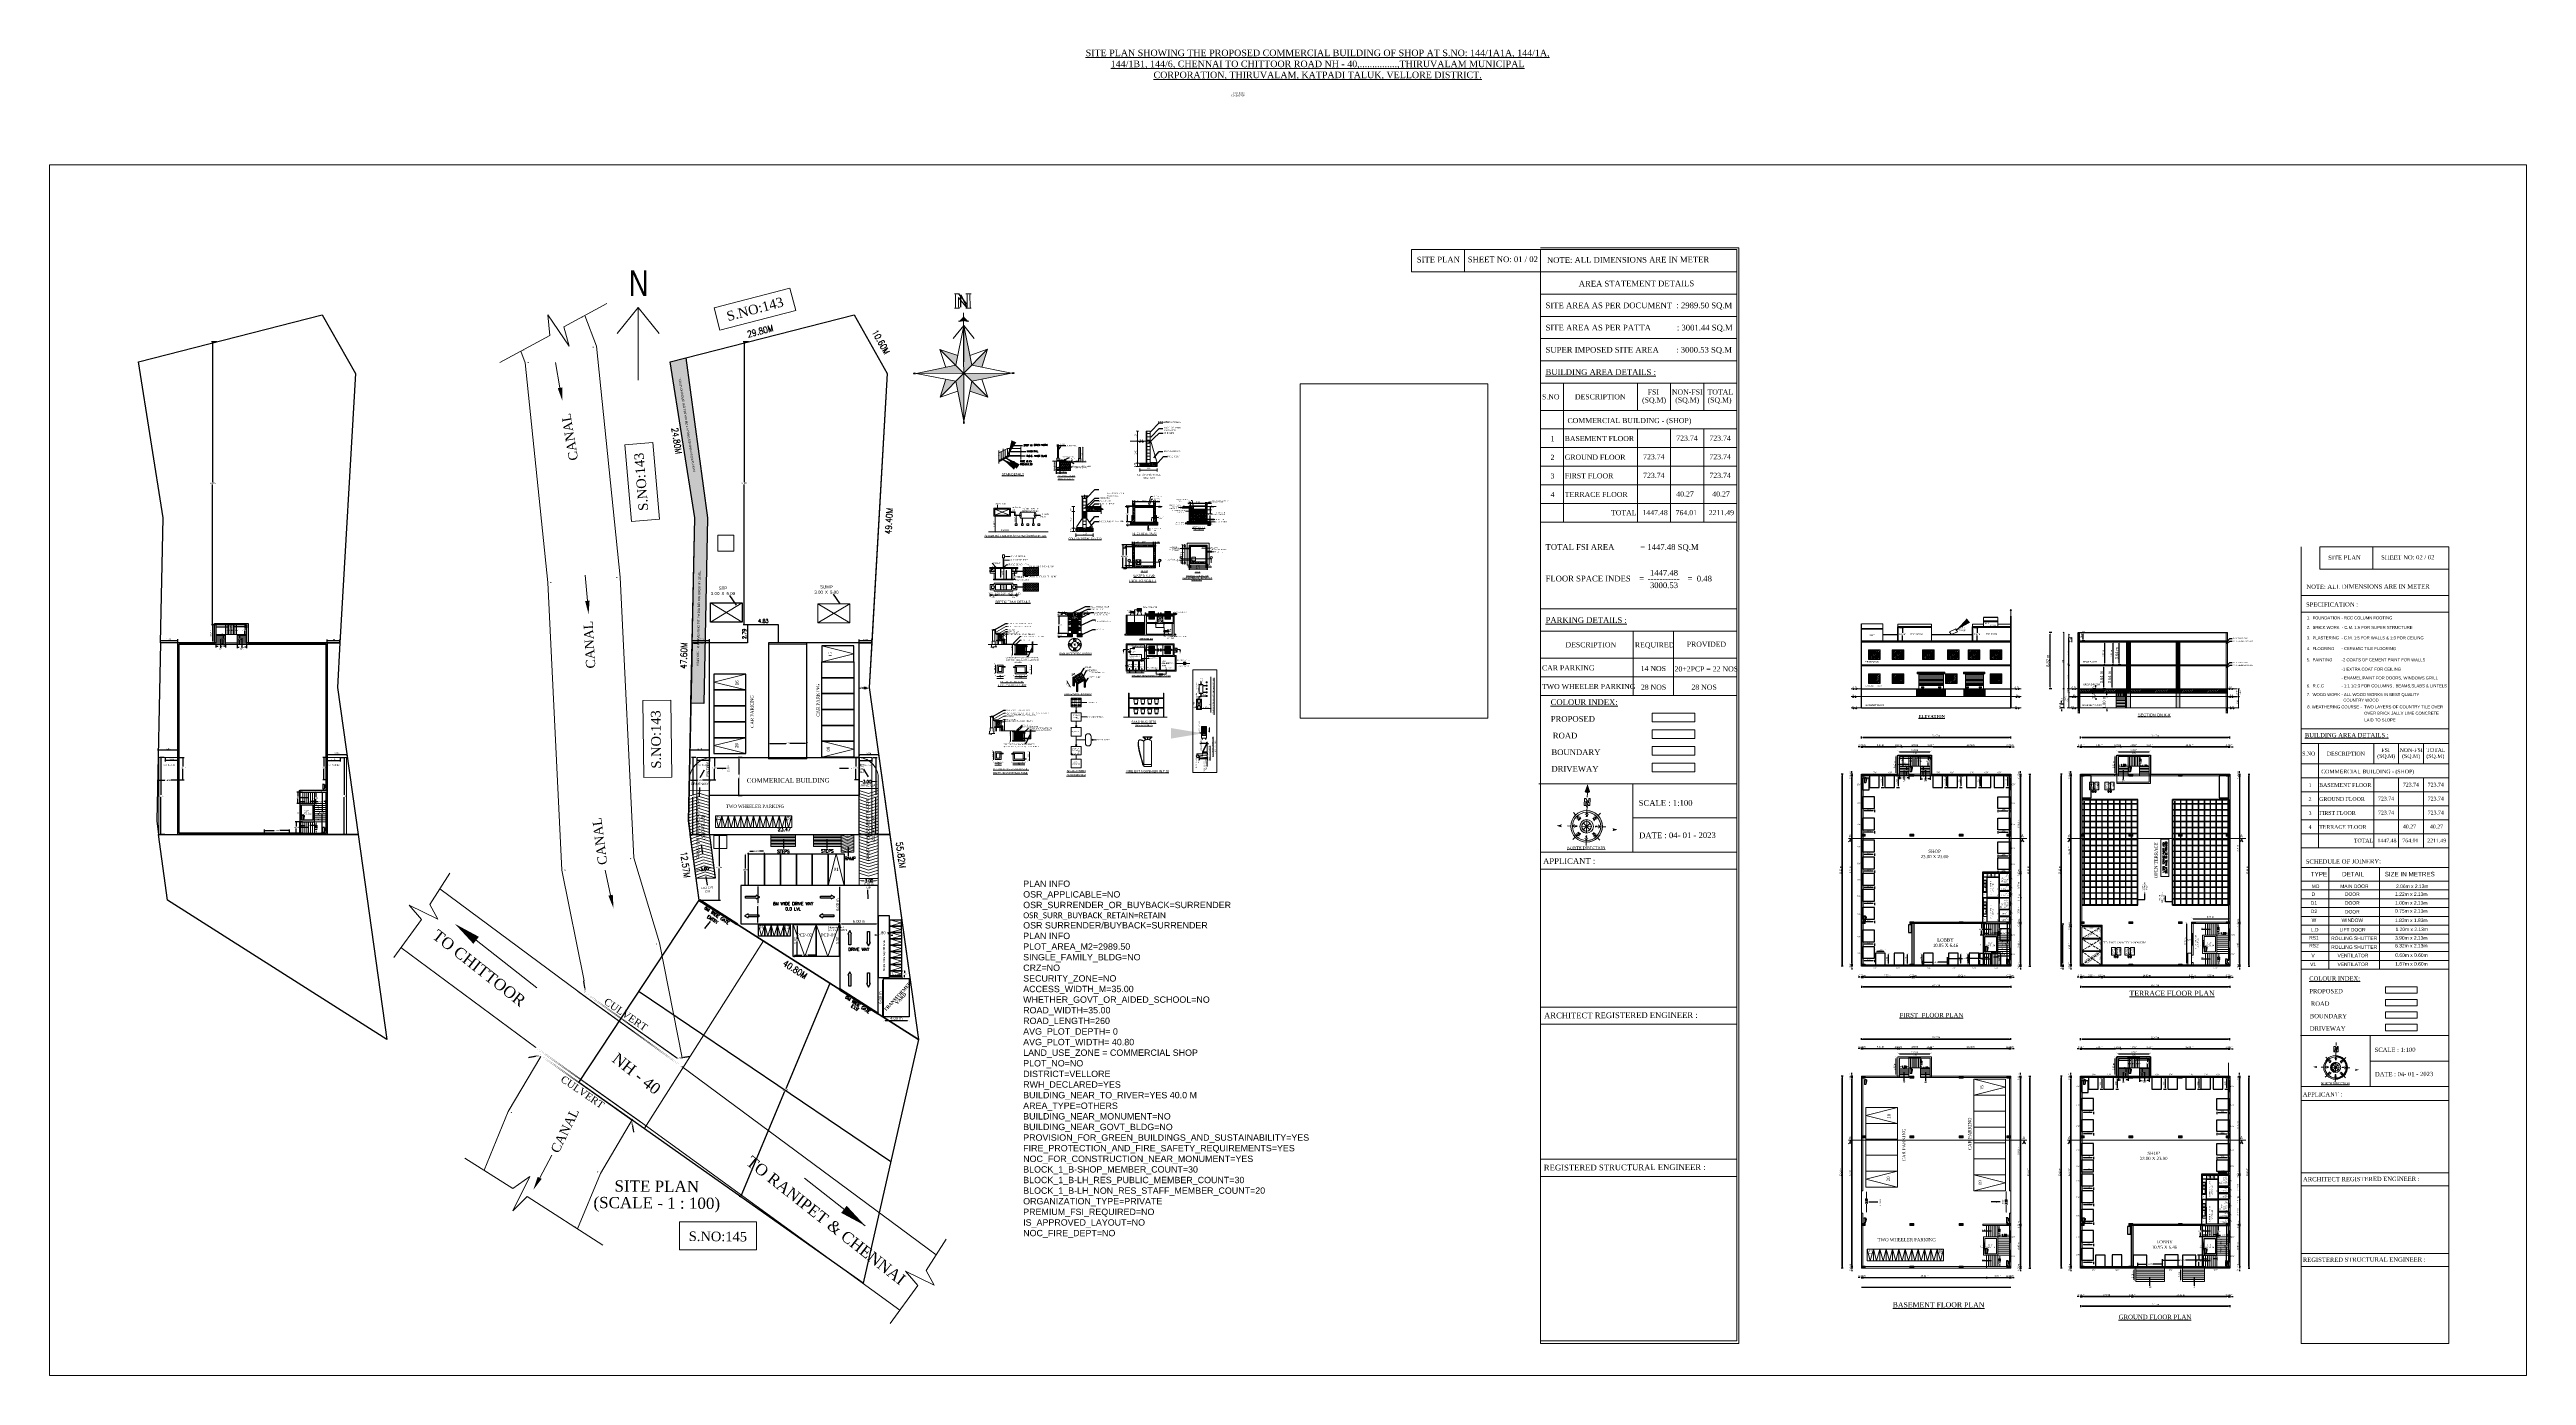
# Model space of a CAD drawing. Header units: metres. Extents: x -1561199 to -1560810, y 43748 to 43956.
import ezdxf
from ezdxf import colors
from ezdxf.entities.mleader import LeaderData, LeaderLine
from ezdxf.enums import TextEntityAlignment as Align
from ezdxf.math import Vec2, Vec3

# ---------------------------------------------------------------- set-up
doc = ezdxf.new("R2010")
doc.units = ezdxf.units.M
doc.header["$LTSCALE"] = 750
doc.header["$MEASUREMENT"] = 0
doc.header["$PDMODE"] = 35
doc.header["$PDSIZE"] = 50
for name, pattern in [('ACAD_ISO03W100', [30, 12, -18]), ('ACAD_ISO04W100', [30, 24, -3, 0, -3]), ('DASH', [0.35, 0.25, -0.1]), ('DASHED2', [0.375, 0.25, -0.125]), ('DOT2', [0.125, 0, -0.125]), ('FF_MASTER BEDROOM_TOILET_SEC_XREF$0$DOT', [0.25, 0, -0.25]), ('HIDDEN', [0.375, 0.25, -0.125]), ('PHANTOM2', [1.25, 0.625, -0.125, 0.125, -0.125, 0.125, -0.125])]:
    doc.linetypes.add(name, pattern=pattern)
doc.layers.get('0').update_dxf_attribs({"lineweight": 5, "plot": 0})
doc.layers.get('Defpoints').update_dxf_attribs({"lineweight": 0})
for name, color, linetype in [('ANGULAR_PARKING_SLOT_1', 7, 'Continuous'), ('BLK_1_BASEMENT_-1_BLDG_FOOTPRINT', 1, 'Continuous'), ('BLK_1_FLR_-1_COVERED_PARKING', 173, 'Continuous'), ('BLK_1_FLR_-1_EXIT_WIDTH_DOOR', 2, 'Continuous'), ('BLK_1_FLR_-1_LIFT_1', 30, 'Continuous'), ('BLK_1_FLR_-1_STAIR_1', 1, 'Continuous'), ('BLK_1_FLR_0_CARPET_AREA', 10, 'Continuous'), ('BLK_1_FLR_0_EXIT_WIDTH_DOOR', 2, 'Continuous'), ('BLK_1_FLR_0_FIRESTAIR_2', 1, 'Continuous'), ('BLK_1_FLR_0_LIFT_1', 30, 'Continuous'), ('BLK_1_FLR_0_REGULAR_ROOM_1', 117, 'Continuous'), ('BLK_1_FLR_0_REGULAR_ROOM_2', 7, 'Continuous'), ('BLK_1_FLR_0_ROOM_1_LIGHT_VENTILATION_1', 7, 'Continuous'), ('BLK_1_FLR_0_ROOM_2_LIGHT_VENTILATION_2', 7, 'Continuous'), ('BLK_1_FLR_0_SP_WC', 233, 'Continuous'), ('BLK_1_FLR_0_STAIR_1', 1, 'Continuous'), ('BLK_1_FLR_0_URINAL', 235, 'Continuous'), ('BLK_1_FLR_0_WASH', 60, 'Continuous'), ('BLK_1_FLR_0_WATER_CLOSET', 2, 'Continuous'), ('BLK_1_FLR_1_BLT_UP_AREA', 1, 'Continuous'), ('BLK_1_FLR_1_CARPET_AREA', 10, 'Continuous'), ('BLK_1_FLR_1_EXIT_WIDTH_DOOR', 2, 'Continuous'), ('BLK_1_FLR_1_LIFT_1', 30, 'Continuous'), ('BLK_1_FLR_1_REGULAR_ROOM', 2, 'Continuous'), ('BLK_1_FLR_1_REGULAR_ROOM_1', 117, 'Continuous'), ('BLK_1_FLR_1_REGULAR_ROOM_2', 117, 'Continuous'), ('BLK_1_FLR_1_ROOM_1_LIGHT_VENTILATION_1', 7, 'Continuous'), ('BLK_1_FLR_1_ROOM_2_LIGHT_VENTILATION_2', 7, 'Continuous'), ('BLK_1_FLR_1_STAIR_1', 1, 'Continuous'), ('BLK_1_FLR_1_URINAL', 235, 'Continuous'), ('BLK_1_FLR_1_WATER_CLOSET', 213, 'Continuous'), ('BLK_1_FLR_1_WC_BATH', 223, 'Continuous'), ('BLK_1_FLR_2_ROOF_AREA', 7, 'Continuous'), ('BLK_1_HT_OF_BLDG', 5, 'Continuous'), ('BLK_1_LVL_-1_BSMNT_FRONT_SETBACK', 2, 'Continuous'), ('BLK_1_LVL_-1_BSMNT_REAR_SETBACK', 11, 'Continuous'), ('BLK_1_LVL_-1_BSMNT_SIDE_SETBACK1', 171, 'Continuous'), ('BLK_1_LVL_-1_BSMNT_SIDE_SETBACK2', 102, 'Continuous'), ('BLK_1_LVL_0_BSMNT_FOOT_PRINT', 1, 'Continuous'), ('BLK_1_LVL_0_FRONT_SETBACK', 2, 'Continuous'), ('BLK_1_LVL_0_REAR_SETBACK', 11, 'Continuous'), ('BLK_1_LVL_0_SIDE_SETBACK1', 171, 'Continuous'), ('BLK_1_LVL_0_SIDE_SETBACK2', 102, 'Continuous'), ('BLK_1_PARAPET_HT', 233, 'Continuous'), ('BLK_1_PLINTH_HEIGHT', 7, 'Continuous'), ('DRIVEWAY', 6, 'Continuous'), ('ELECTRICAL_ROOM', 7, 'Continuous'), ('OPEN_PARKING', 203, 'Continuous'), ('PLOT_BOUNDARY', 70, 'Continuous'), ('RWH', 130, 'Continuous'), ('SEPTIC_TANK', 146, 'Continuous'), ('SOLAR_PANEL', 3, 'Continuous'), ('SOLAR_WATER_HEATER', 1, 'Continuous'), ('SURRENDER_ROAD_WIDTH', 2, 'Continuous'), ('WATER_TANK_CALCULATION', 150, 'Continuous')]:
    doc.layers.add(name, color=color, linetype=linetype)
for name, color, linetype, plot in [('BLK_1_COVERED_AREA', 140, 'Continuous', False), ('BLK_1_FLR_-1_BLT_UP_AREA', 1, 'Continuous', False), ('BLK_1_FLR_-1_BLT_UP_AREA_DEDUCT', 1, 'Continuous', False), ('BLK_1_FLR_0_BLT_UP_AREA', 1, 'Continuous', False), ('DA_PARKING', 1, 'Continuous', False), ('DRIVE_WAY', 254, 'Continuous', False), ('PER_AISLE_WIDTH', 5, 'Continuous', False), ('PLAN_INFO', 1, 'Continuous', False), ('ROAD_WIDTH', 1, 'Continuous', False), ('TWO_WHEELER_DRIVE_WAY', 6, 'Continuous', False), ('TWO_WHEELER_PARKING', 2, 'Continuous', False)]:
    doc.layers.add(name, color=color, linetype=linetype, plot=plot)
for name, color, linetype, lineweight in [('BLK_1_DA_RAMP_1', 1, 'Continuous', 0), ('BLK_1_FLR_-1_FIRESTAIR_1', 1, 'Continuous', 0), ('BLK_1_FLR_-1_FIRESTAIR_1_FLIGHT_1', 7, 'Continuous', 0), ('BLK_1_FLR_-1_FIRESTAIR_1_FLIGHT_2', 7, 'Continuous', 0), ('BLK_1_FLR_-1_FIRESTAIR_1_LANDING_1', 7, 'Continuous', 0), ('BLK_1_FLR_-1_STAIR_1_FLIGHT_1', 7, 'Continuous', 0), ('BLK_1_FLR_-1_STAIR_1_FLIGHT_2', 7, 'Continuous', 0), ('BLK_1_FLR_-1_STAIR_1_LANDING_1', 7, 'Continuous', 0), ('BLK_1_FLR_-1_VEHICLE_RAMP_1', 1, 'Continuous', 0), ('BLK_1_FLR_-1_VEHICLE_RAMP_2', 1, 'Continuous', 0), ('BLK_1_FLR_0_DRINKING_WATER', 7, 'Continuous', 5), ('BLK_1_FLR_0_FIRESTAIR_2_FLIGHT_1', 7, 'Continuous', 0), ('BLK_1_FLR_0_FIRESTAIR_2_FLIGHT_2', 7, 'Continuous', 0), ('BLK_1_FLR_0_FIRESTAIR_2_LANDING_1', 7, 'Continuous', 0), ('BLK_1_FLR_0_STAIR_1_FLIGHT_1', 7, 'Continuous', 0), ('BLK_1_FLR_0_STAIR_1_FLIGHT_2', 7, 'Continuous', 0), ('BLK_1_FLR_0_STAIR_1_LANDING_1', 7, 'Continuous', 0), ('BLK_1_FLR_0_WC_BATH', 3, 'Continuous', 0), ('BLK_1_FLR_1_DRINKING_WATER', 7, 'Continuous', 5), ('BLK_1_FLR_1_FIRESTAIR_2', 7, 'Continuous', 5), ('BLK_1_FLR_1_FIRESTAIR_2_FLIGHT_1', 7, 'Continuous', 5), ('BLK_1_FLR_1_FIRESTAIR_2_FLIGHT_2', 7, 'Continuous', 5), ('BLK_1_FLR_1_FIRESTAIR_2_LANDING_1', 7, 'Continuous', 5), ('BLK_1_FLR_1_SP_WC', 233, 'Continuous', 5), ('BLK_1_FLR_1_STAIR_1_FLIGHT_1', 7, 'Continuous', 0), ('BLK_1_FLR_1_STAIR_1_FLIGHT_2', 7, 'Continuous', 0), ('BLK_1_FLR_1_STAIR_1_LANDING_1', 7, 'Continuous', 0), ('BLK_1_FLR_1_WASH', 243, 'Continuous', 5), ('BLK_1_LVL_0_BLDG_FOOT_PRINT', 1, 'Continuous', 5), ('column', 242, 'Continuous', 25), ('DIST_EXIT', 7, 'Continuous', 0), ('ED', 30, 'Continuous', 0), ('LOCATION_PLAN', 7, 'Continuous', 0), ('NORTH_DIRECTION', 7, 'Continuous', 0), ('NOTIFIED_ROAD', 183, 'Continuous', 13), ('SEGREGATED_TOILET', 1, 'Continuous', 0), ('SPECIAL_PARKING', 175, 'Continuous', 0), ('WASTE_DISPOSAL', 7, 'Continuous', 0)]:
    doc.layers.add(name, color=color, linetype=linetype, lineweight=lineweight)
doc.styles.add('ARIAL', font='romand.shx', dxfattribs={"width": 0.85})
doc.styles.add('ED', font='romantic.ttf', dxfattribs={"width": 0.96})
doc.styles.add('PRS', font='pala.ttf')
doc.styles.add('ROMANS', font='romans__.ttf', dxfattribs={"width": 0.75})
doc.styles.add('S', font='swiss.ttf')
doc.styles.get("Standard").update_dxf_attribs({"font": 'arial.ttf'})
doc.styles.add('style1', font='romans.shx', dxfattribs={"width": 0.95, "height": 200})
doc.styles.add('style4', font='BOOKOS.TTF', dxfattribs={"height": 300})
doc.styles.add('style5', font='pala.ttf', dxfattribs={"height": 48})
doc.styles.add('style6', font='romantic.ttf')
doc.styles.add('TIMES', font='BOOKOS.TTF')
doc.styles.add('TR', font='times.ttf')
doc.styles.add('USA TEXT', font='GOTHIC.TTF', dxfattribs={"width": 0.8})
doc.dimstyles.new('100', dxfattribs={"dimscale": 100, "dimtxt": 0.002, "dimasz": 0.002, "dimexe": 0.001, "dimexo": 0.002, "dimgap": 0.0005, "dimtad": 0, "dimzin": 0, "dimdsep": 46, "dimtxsty": 'Standard', "dimcen": 0.001, "dimclrd": 256, "dimadec": 0, "dimazin": 0, "dimtfac": 1, "dimtofl": 0, "dimtmove": 1, "dimatfit": 3, "dimfxl": 0, "dimtolj": 1, "dimtzin": 0, "dimarcsym": 0})
doc.dimstyles.new('ED', dxfattribs={"dimscale": 0, "dimtxt": 0.18, "dimasz": 0.18, "dimexe": 0, "dimexo": 0, "dimgap": 0.09, "dimtad": 1, "dimtoh": 1, "dimzin": 3, "dimdsep": 46, "dimtxsty": 'Standard', "dimblk": 'OBLIQUE', "dimcen": 0.09, "dimse1": 1, "dimse2": 1, "dimclrd": 251, "dimclrt": 30, "dimadec": 0, "dimazin": 0, "dimtfac": 1, "dimtmove": 0, "dimatfit": 3, "dimldrblk": 'ARCHTICK', "dimfxl": 0, "dimtolj": 1, "dimtzin": 0, "dimarcsym": 0})
doc.dimstyles.new('feet', dxfattribs={"dimtxt": 8, "dimasz": 5, "dimexe": 0.18, "dimexo": 0.0625, "dimgap": 2, "dimtad": 0, "dimdec": 1, "dimzin": 3, "dimdsep": 46, "dimlunit": 4, "dimtxsty": 'Standard', "dimblk": 'ARCHTICK', "dimcen": 0.09, "dimclrt": 4, "dimadec": 0, "dimazin": 0, "dimtfac": 1, "dimtdec": 1, "dimtofl": 0, "dimtmove": 0, "dimatfit": 3, "dimfxl": 0, "dimtolj": 1, "dimtzin": 0, "dimarcsym": 0})
doc.dimstyles.new('ISO-25', dxfattribs={"dimtxt": 2.5, "dimasz": 2.5, "dimexe": 1.25, "dimexo": 0.625, "dimtad": 1, "dimtxsty": 'Standard', "dimcen": 2.5, "dimadec": 0, "dimazin": 0, "dimtfac": 1, "dimtmove": 0, "dimatfit": 3, "dimfxl": 0, "dimarcsym": 0})
doc.dimstyles.new('MEATERS', dxfattribs={"dimtxt": 1, "dimasz": 0.4, "dimexe": 0.4, "dimexo": 0.4, "dimgap": 0.09, "dimtad": 0, "dimzin": 0, "dimdsep": 46, "dimtxsty": 'ARIAL', "dimcen": 0.09, "dimse1": 1, "dimse2": 1, "dimsd1": 1, "dimsd2": 1, "dimclrd": 144, "dimclre": 144, "dimclrt": 256, "dimaunit": 1, "dimadec": 3, "dimazin": 0, "dimtfac": 1, "dimtofl": 0, "dimtmove": 1, "dimatfit": 2, "dimfxl": 0, "dimtolj": 1, "dimtzin": 0, "dimlwd": -1, "dimlwe": -1, "dimarcsym": 0})
doc.dimstyles.new('Meters for dimension', dxfattribs={"dimtxt": 0.5, "dimasz": 0.4, "dimexe": 0.4, "dimexo": 0.4, "dimgap": 0.09, "dimtad": 0, "dimzin": 0, "dimdsep": 46, "dimtxsty": 'ARIAL', "dimcen": 0.09, "dimse1": 1, "dimse2": 1, "dimclrd": 144, "dimclre": 144, "dimclrt": 256, "dimaunit": 1, "dimadec": 3, "dimazin": 0, "dimtfac": 1, "dimtofl": 0, "dimtmove": 1, "dimatfit": 2, "dimfxl": 0, "dimtolj": 1, "dimtzin": 0, "dimlwd": -1, "dimlwe": -1, "dimarcsym": 0})
doc.dimstyles.new('Meters for dimension SHEET 2', dxfattribs={"dimtxt": 0.3, "dimasz": 0.15, "dimexe": 0.4, "dimexo": 0.4, "dimgap": 0.09, "dimtad": 0, "dimzin": 0, "dimdsep": 46, "dimtxsty": 'ARIAL', "dimcen": 0.09, "dimse1": 1, "dimse2": 1, "dimclrd": 144, "dimclre": 144, "dimclrt": 256, "dimaunit": 1, "dimadec": 3, "dimazin": 0, "dimtfac": 1, "dimtofl": 0, "dimtmove": 1, "dimatfit": 2, "dimfxl": 0, "dimtolj": 1, "dimtzin": 0, "dimlwd": -1, "dimlwe": -1, "dimarcsym": 0})
doc.dimstyles.new('METRIC', dxfattribs={"dimtxt": 0.45, "dimasz": 0.25, "dimexe": 0.15, "dimexo": 0.15, "dimgap": 0.15, "dimtad": 1, "dimzin": 0, "dimdsep": 46, "dimtxsty": 'S', "dimcen": 0, "dimclrd": 1, "dimclre": 1, "dimclrt": 5, "dimadec": 0, "dimazin": 2, "dimtfac": 1, "dimtix": 1, "dimtofl": 0, "dimtmove": 1, "dimatfit": 0, "dimfxl": 0, "dimtolj": 1, "dimtzin": 0, "dimarcsym": 0})
doc.dimstyles.new('OUTER IN METER', dxfattribs={"dimtxt": 0.6, "dimasz": 0.4, "dimexe": 0.4, "dimexo": 0.4, "dimgap": 0.09, "dimtad": 0, "dimzin": 0, "dimdsep": 46, "dimtxsty": 'ARIAL', "dimcen": 0.09, "dimse1": 1, "dimse2": 1, "dimsd1": 1, "dimsd2": 1, "dimclrd": 144, "dimclre": 144, "dimclrt": 256, "dimaunit": 1, "dimadec": 3, "dimazin": 0, "dimtfac": 1, "dimtofl": 0, "dimtmove": 1, "dimatfit": 2, "dimfxl": 0, "dimtolj": 1, "dimtzin": 0, "dimlwd": -1, "dimlwe": -1, "dimarcsym": 0})
doc.dimstyles.new('Plan', dxfattribs={"dimtxt": 0.23, "dimasz": 0.08, "dimexe": 0.01, "dimexo": 0.2, "dimgap": 0.04, "dimtad": 1, "dimzin": 1, "dimdsep": 46, "dimtxsty": 'Standard', "dimblk": 'OBLIQUE', "dimcen": 0, "dimse1": 1, "dimse2": 1, "dimsd1": 1, "dimsd2": 1, "dimclrd": 256, "dimclrt": 256, "dimadec": 0, "dimazin": 0, "dimtfac": 1, "dimtix": 1, "dimtmove": 0, "dimatfit": 3, "dimldrblk": 'OBLIQUE', "dimfxl": 0, "dimlwd": 13, "dimarcsym": 0})
doc.dimstyles.new('Saandard', dxfattribs={"dimtxt": 0.23, "dimasz": 0.12, "dimexe": 0.01, "dimexo": 0.2, "dimgap": 0.04, "dimtad": 1, "dimzin": 1, "dimdsep": 46, "dimtxsty": 'TIMES', "dimblk": 'OBLIQUE', "dimcen": 2.5, "dimse1": 1, "dimse2": 1, "dimclrd": 256, "dimclrt": 256, "dimadec": 0, "dimazin": 0, "dimtfac": 1, "dimtix": 1, "dimtmove": 0, "dimatfit": 3, "dimfxl": 0, "dimlwd": 13, "dimarcsym": 0})
doc.dimstyles.get("Standard").update_dxf_attribs({"dimtxt": 0.18, "dimasz": 0.18, "dimexe": 0.18, "dimexo": 0.0625, "dimgap": 0.09, "dimtad": 1, "dimtih": 1, "dimtoh": 1, "dimdec": 4, "dimzin": 0, "dimdsep": 46, "dimtxsty": 'Standard', "dimblk": 'ARCHTICK', "dimcen": 0.09, "dimadec": 0, "dimazin": 0, "dimtfac": 1, "dimtdec": 4, "dimtofl": 0, "dimtmove": 0, "dimatfit": 3, "dimldrblk": 'ARCHTICK', "dimfxl": 0, "dimtolj": 1, "dimtzin": 0, "dimarcsym": 0})
doc.dimstyles.new('STANDARD$0', dxfattribs={"dimscale": 0, "dimtxt": 9, "dimasz": 2, "dimexe": 2, "dimexo": 1, "dimgap": 0.5, "dimtad": 1, "dimdec": 1, "dimzin": 0, "dimdsep": 46, "dimlunit": 4, "dimtxsty": 'Standard', "dimblk1": 'ARCHTICK', "dimblk2": 'ARCHTICK', "dimsah": 1, "dimcen": 0, "dimdle": 1.5, "dimclrd": 1, "dimclre": 1, "dimclrt": 4, "dimadec": 0, "dimazin": 0, "dimtfac": 0.3, "dimtdec": 1, "dimtix": 1, "dimtmove": 0, "dimatfit": 3, "dimldrblk": 'ARCHTICK', "dimfxl": 0, "dimfrac": 2, "dimtolj": 1, "dimtzin": 0, "dimarcsym": 0})
pattern_1 = [(45, (-1563870.45497, 43500.8678), (-0.1979899, 0.1979899), []), (45, (-1563870.25698, 43500.8678), (-0.1979899, 0.1979899), [0.14, -0.07])]
pattern_2 = [(50, (-1563870.45497, 43500.8678), (0.0883664545, -0.007731063), [0.00924, -0.10164]), (355, (-1563870.45497, 43500.8678), (-0.0170941643, 0.092670071), [0.007392, -0.081312]), (100.4514, (-1563870.44761, 43500.86716), (0.0712723558, 0.0849389516), [0.0078527914, -0.0863807082]), (46.1842, (-1563870.45497, 43500.89244), (0.131484097, -0.0203919426), [0.01386, -0.15246]), (96.6356, (-1563870.44401, 43500.89074), (0.1151504453, 0.1200113217), [0.0117791875, -0.1295710416]), (351.1842, (-1563870.45497, 43500.89244), (0.1151503516, 0.1200114116), [0.011088, -0.121968]), (21, (-1563870.44265, 43500.88628), (0.0735389488, -0.0496026473), [0.00924, -0.10164]), (326, (-1563870.44265, 43500.88628), (0.029976449, 0.0893384855), [0.007392, -0.081312]), (71.4514, (-1563870.43652, 43500.88215), (0.1035154278, 0.0397357572), [0.0078527914, -0.0863807082]), (37.5, (-1563870.454972, 43500.867803), (0.00149809418, 0.0410125228), [0, -0.0803264, 0, -0.082544, 0, -0.08162]), (7.5, (-1563870.45497, 43500.867803), (0.032410167, 0.0485915229), [0, -0.0470624, 0, -0.0784784, 0, -0.031108]), (327.5, (-1563870.482446, 43500.867803), (0.06576692414, -0.0027787602), [0, -0.0308, 0, -0.096096, 0, -0.127512]), (317.5, (-1563870.494766, 43500.8678), (0.0718485361, 0.0123329338), [0, -0.04004, 0, -0.0638176, 0, -0.090552])]
pattern_3 = [(37.5, (-1563870.45497, 43500.8678), (-0.003527628, 0.107902131), [0, -0.08512, 0, -0.0952, 0, -0.091]), (7.5, (-1563870.45497, 43500.8678), (0.0991074955, 0.15804018), [0, -0.04592, 0, -0.07672, 0, -0.0294]), (327.5, (-1563870.52385, 43500.8678), (0.1743919443, 0.000316907), [0, -0.028, 0, -0.1008, 0, -0.1316]), (317.5, (-1563870.52385, 43500.8678), (0.16834309, 0.049149832), [0, -0.014, 0, -0.06608, 0, -0.0756])]
pattern_4 = [(45, (-1563870.45497, 43501.35155), (-0.1979899, 0.1979899), []), (45, (-1563870.25698, 43501.35155), (-0.1979899, 0.1979899), [0.14, -0.07])]
pattern_5 = [(0, (-1561069.16456, 43842.68841), (0.168, 0.09699484), [0.112, -0.224]), (120, (-1561069.16456, 43842.68841), (-0.168, 0.09699485), [0.112, -0.224]), (60, (-1561069.16456, 43842.68841), (4e-10, 0.1939897), [-0.224, 0.112])]
pattern_6 = [(50, (-1571789.4962, 42872.28445), (0.1325496817, -0.0115965945), [0.01386, -0.15246]), (355, (-1571789.4962, 42872.28445), (-0.0256412465, 0.1390051063), [0.011088, -0.121968]), (100.4514, (-1571789.48516, 42872.28349), (0.1069085337, 0.1274084274), [0.0117791871, -0.1295710623]), (46.1842, (-1571789.4962, 42872.32141), (0.1972261458, -0.0305879138), [0.02079, -0.22869]), (96.6356, (-1571789.47977, 42872.31886), (0.172725668, 0.1800169825), [0.0176687812, -0.1943565624]), (351.1842, (-1571789.4962, 42872.32141), (0.1727255275, 0.1800171175), [0.016632, -0.182952]), (21, (-1571789.47772, 42872.31217), (0.1103084232, -0.074403971), [0.01386, -0.15246]), (326, (-1571789.47772, 42872.31217), (0.0449646733, 0.1340077283), [0.011088, -0.121968]), (71.4514, (-1571789.46853, 42872.30597), (0.1552731418, 0.0596036358), [0.0117791871, -0.1295710623]), (37.5, (-1571789.496203, 42872.28445), (0.00224714126, 0.06151878419), [0, -0.1204896, 0, -0.123816, 0, -0.12243]), (7.5, (-1571789.4962, 42872.28445), (0.0486152505, 0.07288728436), [0, -0.0705936, 0, -0.1177176, 0, -0.046662]), (327.5, (-1571789.537413, 42872.28445), (0.0986503862, -0.0041681403), [0, -0.0462, 0, -0.144144, 0, -0.191268]), (317.5, (-1571789.55589, 42872.28445), (0.1077728041, 0.01849940074), [0, -0.06006, 0, -0.0957264, 0, -0.135828])]
pattern_7 = [(50, (-1561192.5893, 43802.22428), (0.24099942, -0.02108472), [0.0252, -0.2772]), (355, (-1561192.5893, 43802.22428), (-0.04662045, 0.25273656), [0.02016, -0.22176]), (100.4514, (-1561192.56922, 43802.22253), (0.19437915, 0.2316517), [0.0214167, -0.23558375]), (46.1842, (-1561192.5893, 43802.29148), (0.358593, -0.0556144), [0.0378, -0.4158]), (96.6356, (-1561192.5594, 43802.28685), (0.3140467, 0.3273036), [0.03212506, -0.3533756]), (351.1842, (-1561192.5893, 43802.2915), (0.3140464, 0.32730385), [0.03024, -0.33264]), (21, (-1561192.5557, 43802.27468), (0.20056077, -0.13527995), [0.0252, -0.2772]), (326, (-1561192.5557, 43802.27468), (0.08175395, 0.2436504), [0.02016, -0.22176]), (71.4514, (-1561192.53899, 43802.2634), (0.2823148, 0.10837025), [0.0214167, -0.23558375]), (37.5, (-1561192.5893, 43802.22428), (0.00408571, 0.111852335), [0, -0.219072, 0, -0.22512, 0, -0.2226]), (7.5, (-1561192.5893, 43802.22428), (0.088391365, 0.132522335), [0, -0.128352, 0, -0.214032, 0, -0.08484]), (327.5, (-1561192.66423, 43802.22428), (0.17936434, -0.007578437), [0, -0.084, 0, -0.26208, 0, -0.34776]), (317.5, (-1561192.69783, 43802.22428), (0.19595055, 0.03363527), [0, -0.1092, 0, -0.174048, 0, -0.24696])]
pattern_8 = [(0, (-1561192.5893, 43802.22428), (0.1008, 0.0504), [0.0504, -0.0504, 0, -0.0504, 0, -0.0504])]
pattern_9 = [(37.5, (-1561085.46359, 43880.057776), (-0.00264572, 0.0809266), [0, -0.06384, 0, -0.0714, 0, -0.06825]), (7.5, (-1561085.46359, 43880.05778), (0.07433062, 0.11853013), [0, -0.03444, 0, -0.05754, 0, -0.02205]), (327.5, (-1561085.51525, 43880.057776), (0.13079396, 0.00023768), [0, -0.021, 0, -0.0756, 0, -0.0987]), (317.5, (-1561085.51525, 43880.05778), (0.12625732, 0.03686237), [0, -0.0105, 0, -0.04956, 0, -0.0567])]
pattern_10 = [(37.5, (-1542333.1486, 38130.79086), (-0.0047221724, 0.14444052934), [0, -0.1139437909, 0, -0.1274371345, 0, -0.121814908]), (7.5, (-1542333.1486, 38130.79086), (0.1326678071, 0.2115565928), [0, -0.06146967666, 0, -0.1026993378, 0, -0.03935558566]), (327.5, (-1542333.24081, 38130.79086), (0.2334454796, 0.00042421975), [0, -0.03748151016, 0, -0.1349334366, 0, -0.1761630977]), (317.5, (-1542333.2408, 38130.79086), (0.2253483297, 0.0657932112), [0, -0.0187407551, 0, -0.088456364, 0, -0.1012000774])]
pattern_11 = [(45, (-1562199.1661, 43863.0948), (-0.27174114, 0.27174114), []), (45, (-1562198.89437, 43863.0948), (-0.27174114, 0.27174114), [0.480375, -0.096075, 0, -0.096075])]

# ---------------------------------------------------------------- blocks, each defined once
blk = doc.blocks.new('qwegwegwegwegwegwegwg')
at = {"layer": 'column', "lineweight": -2}
h = blk.add_hatch(color=256, dxfattribs=at)
h.dxf.hatch_style = 1
h.paths.add_polyline_path([(0, 0), (12, 0), (12, -24), (0, -24)])
blk.add_lwpolyline([(0, 0), (12, 0), (12, -24), (0, -24)], close=True, dxfattribs=at)
blk = doc.blocks.new('DSDRFTRY')
at = {"color": 1}
for p, q in [((736.51, 116.86, -214.29), (736.55, 116.86, -214.29)), ((736.51, 116.82, -214.29), (736.51, 116.86, -214.29)), ((736.51, 116.82, -214.29), (736.53, 116.82, -214.29)), ((736.51, 116.82, -214.29), (736.52, 116.82, -214.29)), ((736.51, 116.82, -214.29), (736.52, 116.82, -214.29)), ((736.55, 116.82, -214.29), (736.51, 116.82, -214.29)), ((736.62, 117.62, -214.29), (736.53, 117.72, -214.29)), ((736.56, 117.72, -214.29), (736.53, 117.72, -214.29)), ((736.53, 116.82, -214.29), (736.53, 116.81, -214.29)), ((736.53, 116.81, -214.29), (736.54, 116.81, -214.29)), ((736.54, 116.81, -214.29), (736.54, 116.82, -214.29)), ((736.55, 116.77, -214.29), (736.55, 117.59, -214.29)), ((736.8, 116.83, -214.29), (736.55, 116.83, -214.29)), ((736.8, 116.82, -214.29), (736.55, 116.82, -214.29)), ((736.8, 116.77, -214.29), (736.55, 116.77, -214.29)), ((736.56, 117.72, -214.29), (736.83, 117.72, -214.29)), ((736.64, 117.63, -214.29), (736.56, 117.71, -214.29)), ((736.56, 117.71, -214.29), (736.67, 117.71, -214.29)), ((736.67, 117.63, -214.29), (736.67, 117.71, -214.29)), ((736.68, 117.63, -214.29), (736.68, 117.71, -214.29)), ((736.68, 117.71, -214.29), (736.8, 117.71, -214.29)), ((736.72, 117.63, -214.29), (736.8, 117.71, -214.29)), ((736.73, 117.62, -214.29), (736.83, 117.72, -214.29)), ((736.8, 117.59, -214.29), (736.8, 116.77, -214.29))]:
    blk.add_line(p, q, dxfattribs=at)
blk.add_arc((736.68, 117.44, -214.29), 0.196, 50.0538, 129.9462, dxfattribs=at)
for points, knots in [([(736.51, 116.86, -214.29), (736.4, 117.28, -214.29), (736.26, 117.74, -214.29), (736.52, 117.6, -214.29), (736.55, 117.59, -214.29)], [0, 0, 0, 0, 3.030452, 3.369076, 3.369076, 3.369076, 3.369076]), ([(736.53, 116.86, -214.29), (736.51, 116.93, -214.29), (736.49, 116.99, -214.29), (736.44, 117.18, -214.29), (736.41, 117.3, -214.29), (736.38, 117.47, -214.29), (736.38, 117.53, -214.29), (736.39, 117.59, -214.29), (736.4, 117.61, -214.29), (736.42, 117.62, -214.29), (736.44, 117.62, -214.29), (736.48, 117.61, -214.29), (736.51, 117.6, -214.29), (736.54, 117.58, -214.29), (736.54, 117.58, -214.29), (736.54, 117.58, -214.29)], [0, 0, 0, 0, 0.468639, 0.468639, 1.405917, 1.405917, 2.137486, 2.137486, 2.546212, 2.546212, 2.954939, 2.954939, 3.363666, 3.363666, 3.369076, 3.369076, 3.369076, 3.369076])]:
    blk.add_open_spline(points, degree=3, knots=knots, dxfattribs=at)
blk = doc.blocks.new('*D251')
at = {"color": 144}
for p, q in [((-1560914.1, 43776.37), (-1560914.1, 43775.37)), ((-1560914.1, 43773.17), (-1560914.1, 43774.41))]:
    blk.add_line(p, q, dxfattribs=at)
for points in [[(-1560914.13, 43776.37), (-1560914.08, 43776.37), (-1560914.1, 43776.52)], [(-1560914.13, 43773.17), (-1560914.08, 43773.17), (-1560914.1, 43773.02)]]:
    blk.add_solid(points, dxfattribs=at)
at = {"layer": 'Defpoints', "color": 0}
for p in [(-1560914.66, 43776.52, -1118.77), (-1560914.1, 43776.52), (-1560914.66, 43773.02, -381.47)]:
    blk.add_point(p, dxfattribs=at)
at = {"insert": (-1560914.1, 43774.89), "char_height": 0.3, "attachment_point": 5, "rotation": 90, "style": 'ARIAL'}
blk.add_mtext('\\A1;3.50', dxfattribs=at)
blk = doc.blocks.new('*D252')
at = {"color": 144}
for p, q in [((-1560892.15, 43776.37), (-1560892.15, 43775.24)), ((-1560892.15, 43773.17), (-1560892.15, 43774.27))]:
    blk.add_line(p, q, dxfattribs=at)
for points in [[(-1560892.17, 43776.37), (-1560892.12, 43776.37), (-1560892.15, 43776.52)], [(-1560892.17, 43773.17), (-1560892.12, 43773.17), (-1560892.15, 43773.02)]]:
    blk.add_solid(points, dxfattribs=at)
at = {"layer": 'Defpoints', "color": 0}
for p in [(-1560892.15, 43776.52), (-1560891.65, 43776.52, -488.02), (-1560891.65, 43773.02, -381.47)]:
    blk.add_point(p, dxfattribs=at)
at = {"insert": (-1560892.15, 43774.76), "char_height": 0.3, "attachment_point": 5, "rotation": 90, "style": 'ARIAL'}
blk.add_mtext('\\A1;3.50', dxfattribs=at)
blk = doc.blocks.new('*D250')
at = {"color": 0, "lineweight": -2}
for p, q in [((-1560875.17, 43797.57), (-1560875.17, 43797.57)), ((-1560875.02, 43794.79), (-1560875.02, 43797.32)), ((-1560875.17, 43794.54), (-1560875.17, 43794.54))]:
    blk.add_line(p, q, dxfattribs=at)
at = {"color": 0}
for points in [[(-1560875.06, 43797.32), (-1560874.98, 43797.32), (-1560875.02, 43797.57)], [(-1560875.06, 43794.79), (-1560874.98, 43794.79), (-1560875.02, 43794.54)]]:
    blk.add_solid(points, dxfattribs=at)
at = {"layer": 'Defpoints', "color": 0}
for p in [(-1560875.02, 43797.57), (-1560874.75, 43797.57, -1145.12), (-1560874.52, 43794.54, -1123.85)]:
    blk.add_point(p, dxfattribs=at)
at = {"color": 0, "lineweight": -2, "insert": (-1560875.3, 43796.04), "char_height": 0.25, "attachment_point": 5, "rotation": 90, "style": 'S'}
blk.add_mtext('\\A1;3.02 m', dxfattribs=at)
blk = doc.blocks.new('_ArchTick')
at = {"color": 0, "linetype": 'ByBlock', "const_width": 0.15}
blk.add_lwpolyline([(-0.5, -0.5), (0.5, 0.5)], dxfattribs=at)
blk = doc.blocks.new('*D235')
at = {"layer": 'BLK_1_FLR_0_STAIR_1_LANDING_1', "color": 0, "linetype": 'Continuous', "lineweight": -2}
for p, q in [((-1560858.99, 43771.08), (-1560858.66, 43771.08)), ((-1560858.99, 43769.28), (-1560858.66, 43769.28))]:
    blk.add_line(p, q, dxfattribs=at)
at = {"layer": 'BLK_1_FLR_0_STAIR_1_LANDING_1', "color": 0, "lineweight": -2}
for p, q in [((-1560858.84, 43771.08), (-1560858.84, 43770.32)), ((-1560858.84, 43769.28), (-1560858.84, 43769.96))]:
    blk.add_line(p, q, dxfattribs=at)
at = {"layer": 'Defpoints', "color": 0, "linetype": 'Continuous'}
for p in [(-1560859.05, 43771.08, -381.47), (-1560858.84, 43771.08), (-1560859.05, 43769.28, -381.47)]:
    blk.add_point(p, dxfattribs=at)
at = {"layer": 'BLK_1_FLR_0_STAIR_1_LANDING_1', "color": 0, "linetype": 'Continuous', "lineweight": -2, "xscale": 0.18, "yscale": 0.18, "zscale": 0.18}
for p, rotation in [((-1560858.84, 43771.08), 90), ((-1560858.84, 43769.28), 270)]:
    blk.add_blockref('_ArchTick', p, dxfattribs=dict(at, rotation=rotation))
at = {"layer": 'BLK_1_FLR_0_STAIR_1_LANDING_1', "color": 0, "linetype": 'Continuous', "insert": (-1560858.84, 43770.14), "char_height": 0.18, "attachment_point": 5}
blk.add_mtext('\\A1;1.8000', dxfattribs=at)
blk = doc.blocks.new('*D236')
at = {"layer": 'BLK_1_FLR_0_STAIR_1_LANDING_1', "color": 0, "linetype": 'Continuous', "lineweight": -2}
for p, q in [((-1560859.05, 43769.34), (-1560859.05, 43769.75)), ((-1560857.25, 43769.34), (-1560857.25, 43769.75))]:
    blk.add_line(p, q, dxfattribs=at)
at = {"layer": 'BLK_1_FLR_0_STAIR_1_LANDING_1', "color": 0, "lineweight": -2}
for p, q in [((-1560859.05, 43769.57), (-1560858.5, 43769.57)), ((-1560857.25, 43769.57), (-1560857.59, 43769.57))]:
    blk.add_line(p, q, dxfattribs=at)
at = {"layer": 'Defpoints', "color": 0, "linetype": 'Continuous'}
for p in [(-1560859.05, 43769.28, -381.47), (-1560857.25, 43769.57), (-1560857.25, 43769.28, -381.47)]:
    blk.add_point(p, dxfattribs=at)
at = {"layer": 'BLK_1_FLR_0_STAIR_1_LANDING_1', "color": 0, "linetype": 'Continuous', "lineweight": -2, "xscale": 0.18, "yscale": 0.18, "zscale": 0.18, "rotation": 180}
blk.add_blockref('_ArchTick', (-1560859.05, 43769.57), dxfattribs=at)
at = {"layer": 'BLK_1_FLR_0_STAIR_1_LANDING_1', "color": 0, "linetype": 'Continuous', "lineweight": -2, "xscale": 0.18, "yscale": 0.18, "zscale": 0.18}
blk.add_blockref('_ArchTick', (-1560857.25, 43769.57), dxfattribs=at)
at = {"layer": 'BLK_1_FLR_0_STAIR_1_LANDING_1', "color": 0, "linetype": 'Continuous', "insert": (-1560858.04, 43769.57), "char_height": 0.18, "attachment_point": 5}
blk.add_mtext('\\A1;1.8000', dxfattribs=at)
blk = doc.blocks.new('*D119')
at = {"color": 0, "lineweight": -2}
for p, q in [((-1560872.18, 43764.39), (-1560872.18, 43764.39)), ((-1560872.18, 43762.29), (-1560872.18, 43762.29)), ((-1560872.03, 43762.54), (-1560872.03, 43764.14))]:
    blk.add_line(p, q, dxfattribs=at)
at = {"color": 0}
for points in [[(-1560872.08, 43764.14), (-1560871.99, 43764.14), (-1560872.03, 43764.39)], [(-1560872.08, 43762.54), (-1560871.99, 43762.54), (-1560872.03, 43762.29)]]:
    blk.add_solid(points, dxfattribs=at)
at = {"layer": 'Defpoints', "color": 0}
for p in [(-1560872.03, 43764.39), (-1560871.78, 43764.39, -381.47), (-1560871.78, 43762.29, -381.47)]:
    blk.add_point(p, dxfattribs=at)
at = {"color": 0, "lineweight": -2, "insert": (-1560872.31, 43763.34), "char_height": 0.25, "attachment_point": 5, "rotation": 90, "style": 'S'}
blk.add_mtext('\\A1;2.10 m', dxfattribs=at)
blk = doc.blocks.new('*D237')
at = {"color": 0, "lineweight": -2}
for p, q in [((-1560864.88, 43764.39), (-1560864.88, 43764.39)), ((-1560864.88, 43762.29), (-1560864.88, 43762.29)), ((-1560864.73, 43762.54), (-1560864.73, 43764.14))]:
    blk.add_line(p, q, dxfattribs=at)
at = {"color": 0}
for points in [[(-1560864.77, 43764.14), (-1560864.69, 43764.14), (-1560864.73, 43764.39)], [(-1560864.77, 43762.54), (-1560864.69, 43762.54), (-1560864.73, 43762.29)]]:
    blk.add_solid(points, dxfattribs=at)
at = {"layer": 'Defpoints', "color": 0}
for p in [(-1560864.73, 43764.39), (-1560864.46, 43764.39, -381.47), (-1560864.46, 43762.29, -381.47)]:
    blk.add_point(p, dxfattribs=at)
at = {"color": 0, "lineweight": -2, "insert": (-1560865.01, 43763.27), "char_height": 0.25, "attachment_point": 5, "rotation": 90, "style": 'S'}
blk.add_mtext('\\A1;2.10 m', dxfattribs=at)
blk = doc.blocks.new('*D245')
at = {"color": 0, "lineweight": -2}
for p, q in [((-1560863.04, 43819.42), (-1560863.04, 43819.42)), ((-1560862.79, 43819.27), (-1560857.27, 43819.27)), ((-1560857.02, 43819.42), (-1560857.02, 43819.42))]:
    blk.add_line(p, q, dxfattribs=at)
at = {"color": 0}
for points in [[(-1560862.79, 43819.31), (-1560862.79, 43819.23), (-1560863.04, 43819.27)], [(-1560857.27, 43819.31), (-1560857.27, 43819.23), (-1560857.02, 43819.27)]]:
    blk.add_solid(points, dxfattribs=at)
at = {"layer": 'Defpoints', "color": 0}
for p in [(-1560863.04, 43818.73, -381.47), (-1560857.02, 43819.27), (-1560857.02, 43818.73, -381.47)]:
    blk.add_point(p, dxfattribs=at)
at = {"color": 0, "lineweight": -2, "insert": (-1560860.1, 43819.55), "char_height": 0.25, "attachment_point": 5, "style": 'S'}
blk.add_mtext('\\A1;6.02 m', dxfattribs=at)
blk = doc.blocks.new('*D173')
at = {"color": 0, "lineweight": -2}
for p, q in [((-1560863.94, 43818.73), (-1560863.94, 43818.73)), ((-1560863.79, 43812.28), (-1560863.79, 43818.48)), ((-1560863.94, 43812.03), (-1560863.94, 43812.03))]:
    blk.add_line(p, q, dxfattribs=at)
at = {"color": 0}
for points in [[(-1560863.83, 43818.48), (-1560863.75, 43818.48), (-1560863.79, 43818.73)], [(-1560863.83, 43812.28), (-1560863.75, 43812.28), (-1560863.79, 43812.03)]]:
    blk.add_solid(points, dxfattribs=at)
at = {"layer": 'Defpoints', "color": 0}
for p in [(-1560863.79, 43818.73), (-1560863.04, 43818.73, -381.47), (-1560863.04, 43812.03, -381.47)]:
    blk.add_point(p, dxfattribs=at)
at = {"color": 0, "lineweight": -2, "insert": (-1560864.07, 43815.76), "char_height": 0.25, "attachment_point": 5, "rotation": 90, "style": 'S'}
blk.add_mtext('\\A1;6.69 m', dxfattribs=at)
blk = doc.blocks.new('*D246')
at = {"layer": 'Defpoints', "color": 0}
for p in [(-1560877.22, 43814.12), (-1560877.22, 43814.12), (-1560877.22, 43812.03)]:
    blk.add_point(p, dxfattribs=at)
at = {"insert": (-1560877.37, 43813.08), "char_height": 0.23, "attachment_point": 5, "rotation": 90}
blk.add_mtext('2.09', dxfattribs=at)
blk = doc.blocks.new('_Oblique')
at = {"color": 0, "linetype": 'ByBlock', "lineweight": -2}
blk.add_line((-0.5, -0.5), (0.5, 0.5), dxfattribs=at)
blk = doc.blocks.new('*D247')
at = {"layer": 'Defpoints', "color": 0}
for p in [(-1560877.22, 43816.07), (-1560877.22, 43816.07), (-1560877.22, 43814.24)]:
    blk.add_point(p, dxfattribs=at)
at = {"insert": (-1560877.37, 43815.16), "char_height": 0.23, "attachment_point": 5, "rotation": 90}
blk.add_mtext('1.83', dxfattribs=at)
blk = doc.blocks.new('*D248')
at = {"layer": 'Defpoints', "color": 0}
for p in [(-1560877.22, 43818.02), (-1560877.22, 43816.19), (-1560877.22, 43816.19)]:
    blk.add_point(p, dxfattribs=at)
at = {"lineweight": -2, "insert": (-1560877.37, 43817.1), "char_height": 0.23, "attachment_point": 5, "rotation": 90}
blk.add_mtext('1.83', dxfattribs=at)
blk = doc.blocks.new('*D249')
at = {"layer": 'Defpoints', "color": 0}
for p in [(-1560880.26, 43818.02), (-1560877.22, 43818.02), (-1560877.22, 43817.65)]:
    blk.add_point(p, dxfattribs=at)
at = {"lineweight": -2, "insert": (-1560878.74, 43817.81), "char_height": 0.23, "attachment_point": 5}
blk.add_mtext('3.05', dxfattribs=at)
blk = doc.blocks.new('ASDFASDFAD')
at = {"color": 0, "ltscale": 0.006}
for p, q in [((3279.5, -374.83, -762.93), (3279.65, -374.83, -762.93)), ((3279.5, -374.84, -762.93), (3279.65, -374.84, -762.93)), ((3279.5, -374.85, -762.93), (3279.65, -374.85, -762.93)), ((3279.5, -375.17, -762.93), (3279.65, -375.17, -762.93)), ((3279.5, -375.19, -762.93), (3279.65, -375.19, -762.93)), ((3279.5, -375.2, -762.93), (3279.65, -375.2, -762.93)), ((3279.8, -374.71, -762.93), (3279.6, -374.71, -762.93)), ((3279.8, -375.32, -762.93), (3279.6, -375.32, -762.93)), ((3279.65, -375.32, -762.93), (3279.65, -374.71, -762.93)), ((3279.8, -375.32, -762.93), (3279.8, -374.71, -762.93)), ((3279.8, -374.83, -762.93), (3279.94, -374.83, -762.93)), ((3279.8, -374.84, -762.93), (3279.94, -374.84, -762.93)), ((3279.8, -374.85, -762.93), (3279.94, -374.85, -762.93)), ((3279.8, -375.17, -762.93), (3279.94, -375.17, -762.93)), ((3279.8, -375.19, -762.93), (3279.94, -375.19, -762.93)), ((3279.8, -375.2, -762.93), (3279.94, -375.2, -762.93)), ((3279.94, -374.89, -762.93), (3279.94, -374.28, -762.93)), ((3279.94, -374.28, -762.93), (3281.16, -374.28, -762.93)), ((3281.16, -374.89, -762.93), (3279.94, -374.89, -762.93)), ((3279.94, -375.75, -762.93), (3279.94, -375.14, -762.93)), ((3279.94, -375.14, -762.93), (3281.16, -375.14, -762.93)), ((3281.16, -375.75, -762.93), (3279.94, -375.75, -762.93)), ((3280.08, -375.14, -762.93), (3280.08, -374.89, -762.93)), ((3280.09, -375.14, -762.93), (3280.09, -374.89, -762.93)), ((3280.1, -375.14, -762.93), (3280.1, -374.89, -762.93)), ((3281, -375.14, -762.93), (3281, -374.89, -762.93)), ((3281.01, -375.14, -762.93), (3281.01, -374.89, -762.93)), ((3281.02, -375.14, -762.93), (3281.02, -374.89, -762.93)), ((3281.16, -374.28, -762.93), (3281.16, -374.89, -762.93)), ((3281.16, -375.14, -762.93), (3281.16, -375.75, -762.93))]:
    blk.add_line(p, q, dxfattribs=at)
at = {"color": 0}
for s, p in [('HEATER', (3279.96, -375.35, -762.93)), ('SYSTEM', (3279.99, -375.66, -762.93)), ('WATER', (3280.08, -374.83, -762.93)), ('SOLAR ', (3280.07, -374.55, -762.93))]:
    blk.add_text(s, height=0.18, dxfattribs=at).set_placement(p)
blk = doc.blocks.new('ASDFASFDA')
at = {"color": 0, "ltscale": 0.006}
for p, q in [((3255.86, -373.4, -381.47), (3256, -373.4, -381.47)), ((3256.16, -373.28, -381.47), (3255.96, -373.28, -381.47)), ((3256, -373.89, -381.47), (3256, -373.28, -381.47)), ((3256.16, -373.89, -381.47), (3256.16, -373.28, -381.47)), ((3256.16, -373.4, -381.47), (3256.3, -373.4, -381.47)), ((3256.3, -373.46, -381.47), (3256.3, -372.85, -381.47)), ((3256.3, -372.85, -381.47), (3257.52, -372.85, -381.47)), ((3257.52, -372.85, -381.47), (3257.52, -373.46, -381.47)), ((3255.86, -373.41, -381.47), (3256, -373.41, -381.47)), ((3255.86, -373.43, -381.47), (3256, -373.43, -381.47)), ((3255.86, -373.74, -381.47), (3256, -373.74, -381.47)), ((3255.86, -373.76, -381.47), (3256, -373.76, -381.47)), ((3255.86, -373.77, -381.47), (3256, -373.77, -381.47)), ((3256.16, -373.89, -381.47), (3255.96, -373.89, -381.47)), ((3256.16, -373.41, -381.47), (3256.3, -373.41, -381.47)), ((3256.16, -373.43, -381.47), (3256.3, -373.43, -381.47)), ((3256.16, -373.74, -381.47), (3256.3, -373.74, -381.47)), ((3256.16, -373.76, -381.47), (3256.3, -373.76, -381.47)), ((3256.16, -373.77, -381.47), (3256.3, -373.77, -381.47)), ((3257.52, -373.46, -381.47), (3256.3, -373.46, -381.47)), ((3256.3, -374.32, -381.47), (3256.3, -373.71, -381.47)), ((3256.3, -373.71, -381.47), (3257.52, -373.71, -381.47)), ((3257.52, -374.32, -381.47), (3256.3, -374.32, -381.47)), ((3256.44, -373.71, -381.47), (3256.44, -373.46, -381.47)), ((3256.45, -373.71, -381.47), (3256.45, -373.46, -381.47)), ((3256.46, -373.71, -381.47), (3256.46, -373.46, -381.47)), ((3257.36, -373.71, -381.47), (3257.36, -373.46, -381.47)), ((3257.37, -373.71, -381.47), (3257.37, -373.46, -381.47)), ((3257.38, -373.71, -381.47), (3257.38, -373.46, -381.47)), ((3257.52, -373.71, -381.47), (3257.52, -374.32, -381.47))]:
    blk.add_line(p, q, dxfattribs=at)
at = {"color": 0}
for s, p in [('WATER', (3256.44, -373.41, -381.47)), ('SOLAR ', (3256.43, -373.13, -381.47)), ('HEATER', (3256.32, -373.92, -381.47)), ('SYSTEM', (3256.35, -374.23, -381.47))]:
    blk.add_text(s, height=0.18, dxfattribs=at).set_placement(p)
blk = doc.blocks.new('sdfgsdfgdfg')
at = {"color": 0, "linetype": 'HIDDEN'}
for p, q in [((3264.16, -376.73, -381.47), (3280.48, -376.73, -381.47)), ((3264.16, -376.82, -381.47), (3280.48, -376.82, -381.47)), ((3264.25, -376.41, -381.47), (3264.25, -385.19, -381.47)), ((3265.09, -376.41, -381.47), (3265.09, -385.19, -381.47)), ((3265.19, -376.41, -381.47), (3265.19, -385.19, -381.47)), ((3266.03, -376.41, -381.47), (3266.03, -385.19, -381.47)), ((3266.12, -376.41, -381.47), (3266.12, -385.19, -381.47)), ((3266.96, -376.41, -381.47), (3266.96, -385.19, -381.47)), ((3267.06, -376.41, -381.47), (3267.06, -385.19, -381.47)), ((3267.9, -376.41, -381.47), (3267.9, -385.19, -381.47)), ((3267.99, -376.41, -381.47), (3267.99, -385.19, -381.47)), ((3268.83, -376.41, -381.47), (3268.83, -385.19, -381.47)), ((3268.93, -376.41, -381.47), (3268.93, -385.19, -381.47)), ((3269.77, -376.41, -381.47), (3269.77, -385.19, -381.47)), ((3269.86, -376.41, -381.47), (3269.86, -385.19, -381.47)), ((3270.7, -376.41, -381.47), (3270.7, -385.19, -381.47)), ((3270.8, -376.41, -381.47), (3270.8, -385.19, -381.47)), ((3271.63, -376.41, -381.47), (3271.63, -385.19, -381.47)), ((3271.73, -376.41, -381.47), (3271.73, -385.19, -381.47)), ((3272.57, -376.41, -381.47), (3272.57, -385.19, -381.47)), ((3272.67, -376.41, -381.47), (3272.67, -385.19, -381.47)), ((3273.5, -376.41, -381.47), (3273.5, -385.19, -381.47)), ((3273.6, -376.41, -381.47), (3273.6, -385.19, -381.47)), ((3274.44, -376.41, -381.47), (3274.44, -385.19, -381.47)), ((3274.54, -376.41, -381.47), (3274.54, -385.19, -381.47)), ((3275.37, -376.41, -381.47), (3275.37, -385.19, -381.47)), ((3275.47, -376.41, -381.47), (3275.47, -385.19, -381.47)), ((3276.31, -376.41, -381.47), (3276.31, -385.19, -381.47)), ((3276.4, -376.41, -381.47), (3276.4, -385.19, -381.47)), ((3277.24, -376.41, -381.47), (3277.24, -385.19, -381.47)), ((3277.34, -376.41, -381.47), (3277.34, -385.19, -381.47)), ((3278.18, -376.41, -381.47), (3278.18, -385.19, -381.47)), ((3278.27, -376.41, -381.47), (3278.27, -385.19, -381.47)), ((3279.11, -376.41, -381.47), (3279.11, -385.19, -381.47)), ((3279.21, -376.41, -381.47), (3279.21, -385.19, -381.47)), ((3280.05, -376.41, -381.47), (3280.05, -385.19, -381.47)), ((3280.14, -376.41, -381.47), (3280.14, -385.19, -381.47)), ((3280.66, -376.42, -381.47), (3280.66, -385.2, -381.47)), ((3280.75, -376.42, -381.47), (3280.75, -385.2, -381.47)), ((3264.16, -377.66, -381.47), (3280.75, -377.66, -381.47)), ((3264.16, -377.75, -381.47), (3280.75, -377.75, -381.47)), ((3264.16, -378.59, -381.47), (3280.75, -378.59, -381.47)), ((3264.16, -378.68, -381.47), (3280.75, -378.68, -381.47)), ((3264.16, -379.52, -381.47), (3280.75, -379.52, -381.47)), ((3264.16, -379.61, -381.47), (3280.75, -379.61, -381.47)), ((3264.16, -380.45, -381.47), (3280.75, -380.45, -381.47)), ((3264.16, -380.54, -381.47), (3280.75, -380.54, -381.47)), ((3264.16, -381.38, -381.47), (3280.75, -381.38, -381.47)), ((3264.16, -381.47, -381.47), (3280.75, -381.47, -381.47)), ((3264.16, -382.31, -381.47), (3264.16, -385.19, -381.47)), ((3264.16, -382.31, -381.47), (3280.75, -382.31, -381.47)), ((3264.16, -382.4, -381.47), (3280.75, -382.4, -381.47)), ((3264.16, -383.24, -381.47), (3280.75, -383.24, -381.47)), ((3264.16, -383.33, -381.47), (3280.75, -383.33, -381.47)), ((3264.16, -384.17, -381.47), (3280.75, -384.17, -381.47)), ((3264.16, -384.26, -381.47), (3280.75, -384.26, -381.47))]:
    blk.add_line(p, q, dxfattribs=at)
at = {"color": 0}
blk.add_line((3280.75, -376.95, -381.47), (3280.75, -384.06, -381.47), dxfattribs=at)
at = {"color": 0, "lineweight": -2}
for p, q in [((3264.16, -381.2, -381.47), (3264.16, -379.01, -381.47)), ((3264.16, -385.19, -381.47), (3264.16, -381.47, -381.47)), ((3264.16, -385.19, -381.47), (3268.72, -385.19, -381.47))]:
    blk.add_line(p, q, dxfattribs=at)
at = {"color": 1}
blk.add_line((3275.03, -385.2, -781.57), (3266.82, -385.2, -488.02), dxfattribs=at)
at = {"color": 0, "lineweight": 30, "elevation": -381.47}
blk.add_lwpolyline([(3264.16, -376.41), (3264.16, -385.19), (3280.75, -385.19), (3280.75, -376.41)], close=True, dxfattribs=at)
at = {"color": 0, "linetype": 'HIDDEN', "elevation": -381.47}
blk.add_lwpolyline([(3280.48, -385.09), (3264.16, -385.09)], dxfattribs=at)
blk = doc.blocks.new('*D144')
at = {"color": 0, "lineweight": -2}
for p, q in [((-1560880.74, 43798.84), (-1560880.99, 43798.84)), ((-1560880.49, 43798.69), (-1560880.49, 43798.99)), ((-1560880.26, 43798.69), (-1560880.26, 43798.99)), ((-1560880.01, 43798.84), (-1560879.76, 43798.84))]:
    blk.add_line(p, q, dxfattribs=at)
at = {"color": 0}
for points in [[(-1560880.74, 43798.88), (-1560880.74, 43798.79), (-1560880.49, 43798.84)], [(-1560880.01, 43798.88), (-1560880.01, 43798.79), (-1560880.26, 43798.84)]]:
    blk.add_solid(points, dxfattribs=at)
at = {"layer": 'Defpoints', "color": 0}
for p in [(-1560880.26, 43798.84), (-1560880.49, 43794.54), (-1560880.26, 43794.23)]:
    blk.add_point(p, dxfattribs=at)
at = {"color": 0, "lineweight": -2, "insert": (-1560880.37, 43799.11), "char_height": 0.25, "attachment_point": 5, "style": 'S'}
blk.add_mtext('\\A1;0.23 m', dxfattribs=at)
blk = doc.blocks.new('*D145')
at = {"color": 0, "lineweight": -2}
for p, q in [((-1560880.26, 43798.69), (-1560880.26, 43798.99)), ((-1560880.01, 43798.84), (-1560875, 43798.84)), ((-1560874.75, 43798.99), (-1560874.75, 43798.99))]:
    blk.add_line(p, q, dxfattribs=at)
at = {"color": 0}
for points in [[(-1560880.01, 43798.88), (-1560880.01, 43798.79), (-1560880.26, 43798.84)], [(-1560875, 43798.88), (-1560875, 43798.79), (-1560874.75, 43798.84)]]:
    blk.add_solid(points, dxfattribs=at)
at = {"layer": 'Defpoints', "color": 0}
for p in [(-1560874.75, 43798.84), (-1560874.75, 43797.57, -763.65), (-1560880.26, 43794.23)]:
    blk.add_point(p, dxfattribs=at)
at = {"color": 0, "lineweight": -2, "insert": (-1560877.5, 43799.11), "char_height": 0.25, "attachment_point": 5, "style": 'S'}
blk.add_mtext('\\A1;5.51 m', dxfattribs=at)
blk = doc.blocks.new('*D146')
at = {"color": 0, "lineweight": -2}
for p, q in [((-1560869.46, 43798.99), (-1560869.46, 43798.99)), ((-1560869.21, 43798.84), (-1560857.5, 43798.84)), ((-1560857.25, 43798.69), (-1560857.25, 43798.99))]:
    blk.add_line(p, q, dxfattribs=at)
at = {"color": 0}
for points in [[(-1560869.21, 43798.88), (-1560869.21, 43798.79), (-1560869.46, 43798.84)], [(-1560857.5, 43798.88), (-1560857.5, 43798.79), (-1560857.25, 43798.84)]]:
    blk.add_solid(points, dxfattribs=at)
at = {"layer": 'Defpoints', "color": 0}
for p in [(-1560869.46, 43797.34, -763.65), (-1560857.25, 43798.84), (-1560857.25, 43794.24)]:
    blk.add_point(p, dxfattribs=at)
at = {"color": 0, "lineweight": -2, "insert": (-1560863.36, 43799.11), "char_height": 0.25, "attachment_point": 5, "style": 'S'}
blk.add_mtext('\\A1;12.21 m', dxfattribs=at)
blk = doc.blocks.new('*D147')
at = {"color": 0, "lineweight": -2}
for p, q in [((-1560857.5, 43798.84), (-1560857.75, 43798.84)), ((-1560857.25, 43798.69), (-1560857.25, 43798.99)), ((-1560857.02, 43798.69), (-1560857.02, 43798.99)), ((-1560856.77, 43798.84), (-1560856.52, 43798.84))]:
    blk.add_line(p, q, dxfattribs=at)
at = {"color": 0}
for points in [[(-1560857.5, 43798.88), (-1560857.5, 43798.79), (-1560857.25, 43798.84)], [(-1560856.77, 43798.88), (-1560856.77, 43798.79), (-1560857.02, 43798.84)]]:
    blk.add_solid(points, dxfattribs=at)
at = {"layer": 'Defpoints', "color": 0}
for p in [(-1560857.02, 43798.84), (-1560857.25, 43794.24), (-1560857.02, 43794.54)]:
    blk.add_point(p, dxfattribs=at)
at = {"color": 0, "lineweight": -2, "insert": (-1560857.14, 43799.11), "char_height": 0.25, "attachment_point": 5, "style": 'S'}
blk.add_mtext('\\A1;0.23 m', dxfattribs=at)
blk = doc.blocks.new('*D148')
at = {"color": 0, "lineweight": -2}
for p, q in [((-1560881.84, 43794.54), (-1560882.14, 43794.54)), ((-1560881.84, 43794.31), (-1560882.14, 43794.31)), ((-1560881.99, 43794.79), (-1560881.99, 43795.04)), ((-1560881.99, 43794.06), (-1560881.99, 43793.81))]:
    blk.add_line(p, q, dxfattribs=at)
at = {"color": 0}
for points in [[(-1560882.03, 43794.79), (-1560881.95, 43794.79), (-1560881.99, 43794.54)], [(-1560882.03, 43794.06), (-1560881.95, 43794.06), (-1560881.99, 43794.31)]]:
    blk.add_solid(points, dxfattribs=at)
at = {"layer": 'Defpoints', "color": 0}
for p in [(-1560881.99, 43794.54), (-1560880.26, 43794.54), (-1560879.88, 43794.31)]:
    blk.add_point(p, dxfattribs=at)
at = {"color": 0, "lineweight": -2, "insert": (-1560882.27, 43794.43), "char_height": 0.25, "attachment_point": 5, "rotation": 90, "style": 'S'}
blk.add_mtext('\\A1;0.23 m', dxfattribs=at)
blk = doc.blocks.new('*D149')
at = {"color": 0, "lineweight": -2}
for p, q in [((-1560880.49, 43800.19), (-1560880.49, 43800.49)), ((-1560880.24, 43800.34), (-1560857.27, 43800.34)), ((-1560857.02, 43800.19), (-1560857.02, 43800.49))]:
    blk.add_line(p, q, dxfattribs=at)
at = {"color": 0}
for points in [[(-1560880.24, 43800.38), (-1560880.24, 43800.29), (-1560880.49, 43800.34)], [(-1560857.27, 43800.38), (-1560857.27, 43800.29), (-1560857.02, 43800.34)]]:
    blk.add_solid(points, dxfattribs=at)
at = {"layer": 'Defpoints', "color": 0}
for p in [(-1560857.02, 43800.34), (-1560880.49, 43794.54), (-1560857.02, 43794.54)]:
    blk.add_point(p, dxfattribs=at)
at = {"color": 0, "lineweight": -2, "insert": (-1560868.76, 43800.61), "char_height": 0.25, "attachment_point": 5, "style": 'S'}
blk.add_mtext('\\A1;23.47 m', dxfattribs=at)
blk = doc.blocks.new('*D150')
at = {"color": 0, "lineweight": -2}
for p, q in [((-1560881.84, 43764.62), (-1560882.14, 43764.62)), ((-1560881.84, 43764.39), (-1560882.14, 43764.39)), ((-1560881.99, 43764.87), (-1560881.99, 43765.12)), ((-1560881.99, 43764.14), (-1560881.99, 43763.89))]:
    blk.add_line(p, q, dxfattribs=at)
at = {"color": 0}
for points in [[(-1560882.03, 43764.87), (-1560881.95, 43764.87), (-1560881.99, 43764.62)], [(-1560882.03, 43764.14), (-1560881.95, 43764.14), (-1560881.99, 43764.39)]]:
    blk.add_solid(points, dxfattribs=at)
at = {"layer": 'Defpoints', "color": 0}
for p in [(-1560881.99, 43764.62), (-1560880.49, 43764.39), (-1560879.88, 43764.62)]:
    blk.add_point(p, dxfattribs=at)
at = {"color": 0, "lineweight": -2, "insert": (-1560882.27, 43764.5), "char_height": 0.25, "attachment_point": 5, "rotation": 90, "style": 'S'}
blk.add_mtext('\\A1;0.23 m', dxfattribs=at)
blk = doc.blocks.new('*D151')
at = {"color": 0, "lineweight": -2}
for p, q in [((-1560881.84, 43794.31), (-1560882.14, 43794.31)), ((-1560881.99, 43764.87), (-1560881.99, 43794.06)), ((-1560881.84, 43764.62), (-1560882.14, 43764.62))]:
    blk.add_line(p, q, dxfattribs=at)
at = {"color": 0}
for points in [[(-1560882.03, 43794.06), (-1560881.95, 43794.06), (-1560881.99, 43794.31)], [(-1560882.03, 43764.87), (-1560881.95, 43764.87), (-1560881.99, 43764.62)]]:
    blk.add_solid(points, dxfattribs=at)
at = {"layer": 'Defpoints', "color": 0}
for p in [(-1560881.99, 43794.31), (-1560879.88, 43794.31), (-1560879.88, 43764.62)]:
    blk.add_point(p, dxfattribs=at)
at = {"color": 0, "lineweight": -2, "insert": (-1560882.27, 43779.46), "char_height": 0.25, "attachment_point": 5, "rotation": 90, "style": 'S'}
blk.add_mtext('\\A1;29.70 m', dxfattribs=at)
blk = doc.blocks.new('*D152')
at = {"color": 0, "lineweight": -2}
for p, q in [((-1560883.34, 43794.54), (-1560883.64, 43794.54)), ((-1560883.49, 43764.64), (-1560883.49, 43794.29)), ((-1560883.34, 43764.39), (-1560883.64, 43764.39))]:
    blk.add_line(p, q, dxfattribs=at)
at = {"color": 0}
for points in [[(-1560883.53, 43794.29), (-1560883.45, 43794.29), (-1560883.49, 43794.54)], [(-1560883.53, 43764.64), (-1560883.45, 43764.64), (-1560883.49, 43764.39)]]:
    blk.add_solid(points, dxfattribs=at)
at = {"layer": 'Defpoints', "color": 0}
for p in [(-1560883.49, 43794.54), (-1560880.26, 43794.54), (-1560880.49, 43764.39)]:
    blk.add_point(p, dxfattribs=at)
at = {"color": 0, "lineweight": -2, "insert": (-1560883.77, 43779.46), "char_height": 0.25, "attachment_point": 5, "rotation": 90, "style": 'S'}
blk.add_mtext('\\A1;30.16 m', dxfattribs=at)
blk = doc.blocks.new('*D153')
at = {"color": 0, "lineweight": -2}
for p, q in [((-1560880.74, 43759.92), (-1560880.99, 43759.92)), ((-1560880.49, 43760.07), (-1560880.49, 43759.77)), ((-1560880.26, 43760.07), (-1560880.26, 43759.77)), ((-1560880.01, 43759.92), (-1560879.76, 43759.92))]:
    blk.add_line(p, q, dxfattribs=at)
at = {"color": 0}
for points in [[(-1560880.74, 43759.96), (-1560880.74, 43759.88), (-1560880.49, 43759.92)], [(-1560880.01, 43759.96), (-1560880.01, 43759.88), (-1560880.26, 43759.92)]]:
    blk.add_solid(points, dxfattribs=at)
at = {"layer": 'Defpoints', "color": 0}
for p in [(-1560880.49, 43764.39), (-1560880.26, 43764.69), (-1560880.26, 43759.92)]:
    blk.add_point(p, dxfattribs=at)
at = {"color": 0, "lineweight": -2, "insert": (-1560880.38, 43760.2), "char_height": 0.25, "attachment_point": 5, "style": 'S'}
blk.add_mtext('\\A1;0.23 m', dxfattribs=at)
blk = doc.blocks.new('*D154')
at = {"color": 0, "lineweight": -2}
for p, q in [((-1560880.26, 43760.07), (-1560880.26, 43759.77)), ((-1560880.01, 43759.92), (-1560872.74, 43759.92)), ((-1560872.49, 43760.07), (-1560872.49, 43759.77))]:
    blk.add_line(p, q, dxfattribs=at)
at = {"color": 0}
for points in [[(-1560880.01, 43759.96), (-1560880.01, 43759.88), (-1560880.26, 43759.92)], [(-1560872.74, 43759.96), (-1560872.74, 43759.88), (-1560872.49, 43759.92)]]:
    blk.add_solid(points, dxfattribs=at)
at = {"layer": 'Defpoints', "color": 0}
for p in [(-1560880.26, 43764.69), (-1560872.49, 43764.69), (-1560872.49, 43759.92)]:
    blk.add_point(p, dxfattribs=at)
at = {"color": 0, "lineweight": -2, "insert": (-1560876.37, 43760.19), "char_height": 0.25, "attachment_point": 5, "style": 'S'}
blk.add_mtext('\\A1;7.77 m', dxfattribs=at)
blk = doc.blocks.new('*D155')
at = {"color": 0, "lineweight": -2}
for p, q in [((-1560872.74, 43759.92), (-1560872.99, 43759.92)), ((-1560872.49, 43760.07), (-1560872.49, 43759.77)), ((-1560872.26, 43760.07), (-1560872.26, 43759.77)), ((-1560872.01, 43759.92), (-1560871.76, 43759.92))]:
    blk.add_line(p, q, dxfattribs=at)
at = {"color": 0}
for points in [[(-1560872.74, 43759.96), (-1560872.74, 43759.88), (-1560872.49, 43759.92)], [(-1560872.01, 43759.96), (-1560872.01, 43759.88), (-1560872.26, 43759.92)]]:
    blk.add_solid(points, dxfattribs=at)
at = {"layer": 'Defpoints', "color": 0}
for p in [(-1560872.49, 43764.69), (-1560872.26, 43764.69), (-1560872.26, 43759.92)]:
    blk.add_point(p, dxfattribs=at)
at = {"color": 0, "lineweight": -2, "insert": (-1560872.37, 43760.2), "char_height": 0.25, "attachment_point": 5, "style": 'S'}
blk.add_mtext('\\A1;0.23 m', dxfattribs=at)
blk = doc.blocks.new('*D156')
at = {"color": 0, "lineweight": -2}
for p, q in [((-1560872.26, 43760.07), (-1560872.26, 43759.77)), ((-1560872.01, 43759.92), (-1560857.5, 43759.92)), ((-1560857.25, 43760.07), (-1560857.25, 43759.77))]:
    blk.add_line(p, q, dxfattribs=at)
at = {"color": 0}
for points in [[(-1560872.01, 43759.96), (-1560872.01, 43759.88), (-1560872.26, 43759.92)], [(-1560857.5, 43759.96), (-1560857.5, 43759.88), (-1560857.25, 43759.92)]]:
    blk.add_solid(points, dxfattribs=at)
at = {"layer": 'Defpoints', "color": 0}
for p in [(-1560872.26, 43764.69), (-1560857.25, 43764.69), (-1560857.25, 43759.92)]:
    blk.add_point(p, dxfattribs=at)
at = {"color": 0, "lineweight": -2, "insert": (-1560864.75, 43760.2), "char_height": 0.25, "attachment_point": 5, "style": 'S'}
blk.add_mtext('\\A1;15.01 m', dxfattribs=at)
blk = doc.blocks.new('*D157')
at = {"color": 0, "lineweight": -2}
for p, q in [((-1560857.5, 43759.92), (-1560857.75, 43759.92)), ((-1560857.25, 43760.07), (-1560857.25, 43759.77)), ((-1560857.02, 43760.07), (-1560857.02, 43759.77)), ((-1560856.77, 43759.92), (-1560856.52, 43759.92))]:
    blk.add_line(p, q, dxfattribs=at)
at = {"color": 0}
for points in [[(-1560857.5, 43759.96), (-1560857.5, 43759.88), (-1560857.25, 43759.92)], [(-1560856.77, 43759.96), (-1560856.77, 43759.88), (-1560857.02, 43759.92)]]:
    blk.add_solid(points, dxfattribs=at)
at = {"layer": 'Defpoints', "color": 0}
for p in [(-1560857.25, 43764.69), (-1560857.02, 43764.39), (-1560857.02, 43759.92)]:
    blk.add_point(p, dxfattribs=at)
at = {"color": 0, "lineweight": -2, "insert": (-1560857.14, 43760.2), "char_height": 0.25, "attachment_point": 5, "style": 'S'}
blk.add_mtext('\\A1;0.23 m', dxfattribs=at)
blk = doc.blocks.new('*D158')
at = {"color": 0, "lineweight": -2}
for p, q in [((-1560880.49, 43758.57), (-1560880.49, 43758.27)), ((-1560880.24, 43758.42), (-1560857.27, 43758.42)), ((-1560857.02, 43758.57), (-1560857.02, 43758.27))]:
    blk.add_line(p, q, dxfattribs=at)
at = {"color": 0}
for points in [[(-1560880.24, 43758.46), (-1560880.24, 43758.38), (-1560880.49, 43758.42)], [(-1560857.27, 43758.46), (-1560857.27, 43758.38), (-1560857.02, 43758.42)]]:
    blk.add_solid(points, dxfattribs=at)
at = {"layer": 'Defpoints', "color": 0}
for p in [(-1560880.49, 43764.39), (-1560857.02, 43764.39), (-1560857.02, 43758.42)]:
    blk.add_point(p, dxfattribs=at)
at = {"color": 0, "lineweight": -2, "insert": (-1560868.76, 43758.7), "char_height": 0.25, "attachment_point": 5, "style": 'S'}
blk.add_mtext('\\A1;23.47 m', dxfattribs=at)
blk = doc.blocks.new('*D159')
at = {"color": 0, "lineweight": -2}
for p, q in [((-1560855.52, 43764.87), (-1560855.52, 43765.12)), ((-1560855.52, 43764.14), (-1560855.52, 43763.89)), ((-1560855.4, 43764.62), (-1560855.37, 43764.62)), ((-1560855.38, 43764.39), (-1560855.37, 43764.39))]:
    blk.add_line(p, q, dxfattribs=at)
at = {"color": 0}
for points in [[(-1560855.56, 43764.87), (-1560855.48, 43764.87), (-1560855.52, 43764.62)], [(-1560855.56, 43764.14), (-1560855.48, 43764.14), (-1560855.52, 43764.39)]]:
    blk.add_solid(points, dxfattribs=at)
at = {"layer": 'Defpoints', "color": 0}
for p in [(-1560865.45, 43764.62), (-1560857.36, 43764.39), (-1560855.52, 43764.62)]:
    blk.add_point(p, dxfattribs=at)
at = {"color": 0, "lineweight": -2, "insert": (-1560855.8, 43764.5), "char_height": 0.25, "attachment_point": 5, "rotation": 90, "style": 'S'}
blk.add_mtext('\\A1;0.23 m', dxfattribs=at)
blk = doc.blocks.new('*D160')
at = {"color": 0, "lineweight": -2}
for p, q in [((-1560855.52, 43764.87), (-1560855.52, 43770.83)), ((-1560855.38, 43771.08), (-1560855.37, 43771.08)), ((-1560855.4, 43764.62), (-1560855.37, 43764.62))]:
    blk.add_line(p, q, dxfattribs=at)
at = {"color": 0}
for points in [[(-1560855.56, 43770.83), (-1560855.48, 43770.83), (-1560855.52, 43771.08)], [(-1560855.56, 43764.87), (-1560855.48, 43764.87), (-1560855.52, 43764.62)]]:
    blk.add_solid(points, dxfattribs=at)
at = {"layer": 'Defpoints', "color": 0}
for p in [(-1560857.59, 43771.08), (-1560855.52, 43771.08), (-1560865.45, 43764.62)]:
    blk.add_point(p, dxfattribs=at)
at = {"color": 0, "lineweight": -2, "insert": (-1560855.8, 43767.85), "char_height": 0.25, "attachment_point": 5, "rotation": 90, "style": 'S'}
blk.add_mtext('\\A1;6.46 m', dxfattribs=at)
blk = doc.blocks.new('*D161')
at = {"color": 0, "lineweight": -2}
for p, q in [((-1560855.67, 43771.31), (-1560855.37, 43771.31)), ((-1560855.67, 43771.08), (-1560855.37, 43771.08)), ((-1560855.52, 43771.56), (-1560855.52, 43771.81)), ((-1560855.52, 43770.83), (-1560855.52, 43770.58))]:
    blk.add_line(p, q, dxfattribs=at)
at = {"color": 0}
for points in [[(-1560855.56, 43771.56), (-1560855.48, 43771.56), (-1560855.52, 43771.31)], [(-1560855.56, 43770.83), (-1560855.48, 43770.83), (-1560855.52, 43771.08)]]:
    blk.add_solid(points, dxfattribs=at)
at = {"layer": 'Defpoints', "color": 0}
for p in [(-1560857.25, 43771.31), (-1560857.25, 43771.08), (-1560855.52, 43771.31)]:
    blk.add_point(p, dxfattribs=at)
at = {"color": 0, "lineweight": -2, "insert": (-1560855.8, 43771.19), "char_height": 0.25, "attachment_point": 5, "rotation": 90, "style": 'S'}
blk.add_mtext('\\A1;0.23 m', dxfattribs=at)
blk = doc.blocks.new('*D162')
at = {"color": 0, "lineweight": -2}
for p, q in [((-1560855.67, 43779.21), (-1560855.37, 43779.21)), ((-1560855.67, 43778.98), (-1560855.37, 43778.98)), ((-1560855.52, 43779.46), (-1560855.52, 43779.71)), ((-1560855.52, 43778.73), (-1560855.52, 43778.48))]:
    blk.add_line(p, q, dxfattribs=at)
at = {"color": 0}
for points in [[(-1560855.56, 43779.46), (-1560855.48, 43779.46), (-1560855.52, 43779.21)], [(-1560855.56, 43778.73), (-1560855.48, 43778.73), (-1560855.52, 43778.98)]]:
    blk.add_solid(points, dxfattribs=at)
at = {"layer": 'Defpoints', "color": 0}
for p in [(-1560857.25, 43778.98), (-1560857.02, 43779.21), (-1560855.52, 43779.21)]:
    blk.add_point(p, dxfattribs=at)
at = {"color": 0, "lineweight": -2, "insert": (-1560855.8, 43779.1), "char_height": 0.25, "attachment_point": 5, "rotation": 90, "style": 'S'}
blk.add_mtext('\\A1;0.23 m', dxfattribs=at)
blk = doc.blocks.new('*D163')
at = {"color": 0, "lineweight": -2}
for p, q in [((-1560855.67, 43794.31), (-1560855.37, 43794.31)), ((-1560855.52, 43779.46), (-1560855.52, 43794.06)), ((-1560855.67, 43779.21), (-1560855.37, 43779.21))]:
    blk.add_line(p, q, dxfattribs=at)
at = {"color": 0}
for points in [[(-1560855.56, 43794.06), (-1560855.48, 43794.06), (-1560855.52, 43794.31)], [(-1560855.56, 43779.46), (-1560855.48, 43779.46), (-1560855.52, 43779.21)]]:
    blk.add_solid(points, dxfattribs=at)
at = {"layer": 'Defpoints', "color": 0}
for p in [(-1560857.63, 43794.31), (-1560855.52, 43794.31), (-1560857.02, 43779.21)]:
    blk.add_point(p, dxfattribs=at)
at = {"color": 0, "lineweight": -2, "insert": (-1560855.8, 43786.76), "char_height": 0.25, "attachment_point": 5, "rotation": 90, "style": 'S'}
blk.add_mtext('\\A1;15.10 m', dxfattribs=at)
blk = doc.blocks.new('*D164')
at = {"color": 0, "lineweight": -2}
for p, q in [((-1560855.67, 43794.54), (-1560855.37, 43794.54)), ((-1560855.67, 43794.31), (-1560855.37, 43794.31)), ((-1560855.52, 43794.79), (-1560855.52, 43795.04)), ((-1560855.52, 43794.06), (-1560855.52, 43793.81))]:
    blk.add_line(p, q, dxfattribs=at)
at = {"color": 0}
for points in [[(-1560855.56, 43794.79), (-1560855.48, 43794.79), (-1560855.52, 43794.54)], [(-1560855.56, 43794.06), (-1560855.48, 43794.06), (-1560855.52, 43794.31)]]:
    blk.add_solid(points, dxfattribs=at)
at = {"layer": 'Defpoints', "color": 0}
for p in [(-1560857.63, 43794.31), (-1560857.02, 43794.54), (-1560855.52, 43794.54)]:
    blk.add_point(p, dxfattribs=at)
at = {"color": 0, "lineweight": -2, "insert": (-1560855.8, 43794.43), "char_height": 0.25, "attachment_point": 5, "rotation": 90, "style": 'S'}
blk.add_mtext('\\A1;0.23 m', dxfattribs=at)
blk = doc.blocks.new('*D165')
at = {"color": 0, "lineweight": -2}
for p, q in [((-1560854.17, 43794.54), (-1560853.87, 43794.54)), ((-1560854.02, 43764.64), (-1560854.02, 43794.29)), ((-1560854.17, 43764.39), (-1560853.87, 43764.39))]:
    blk.add_line(p, q, dxfattribs=at)
at = {"color": 0}
for points in [[(-1560854.06, 43794.29), (-1560853.98, 43794.29), (-1560854.02, 43794.54)], [(-1560854.06, 43764.64), (-1560853.98, 43764.64), (-1560854.02, 43764.39)]]:
    blk.add_solid(points, dxfattribs=at)
at = {"layer": 'Defpoints', "color": 0}
for p in [(-1560857.02, 43794.54), (-1560854.02, 43794.54), (-1560857.02, 43764.39)]:
    blk.add_point(p, dxfattribs=at)
at = {"color": 0, "lineweight": -2, "insert": (-1560854.3, 43779.46), "char_height": 0.25, "attachment_point": 5, "rotation": 90, "style": 'S'}
blk.add_mtext('\\A1;30.16 m', dxfattribs=at)
blk = doc.blocks.new('*D166')
at = {"color": 0, "lineweight": -2}
for p, q in [((-1560855.52, 43778.73), (-1560855.52, 43775.45)), ((-1560855.37, 43778.98), (-1560855.37, 43778.98)), ((-1560855.37, 43775.2), (-1560855.37, 43775.2))]:
    blk.add_line(p, q, dxfattribs=at)
at = {"color": 0}
for points in [[(-1560855.56, 43778.73), (-1560855.48, 43778.73), (-1560855.52, 43778.98)], [(-1560855.56, 43775.45), (-1560855.48, 43775.45), (-1560855.52, 43775.2)]]:
    blk.add_solid(points, dxfattribs=at)
at = {"layer": 'Defpoints', "color": 0}
for p in [(-1560858.32, 43778.98, -246.46), (-1560858.32, 43775.2, -246.46), (-1560855.52, 43775.2)]:
    blk.add_point(p, dxfattribs=at)
at = {"color": 0, "lineweight": -2, "insert": (-1560855.8, 43777.09), "char_height": 0.25, "attachment_point": 5, "rotation": 90, "style": 'S'}
blk.add_mtext('\\A1;3.78 m', dxfattribs=at)
blk = doc.blocks.new('*D167')
at = {"color": 0, "lineweight": -2}
for p, q in [((-1560855.52, 43775.45), (-1560855.52, 43775.7)), ((-1560855.52, 43774.84), (-1560855.52, 43774.59)), ((-1560855.37, 43775.2), (-1560855.37, 43775.2)), ((-1560855.37, 43775.09), (-1560855.37, 43775.09))]:
    blk.add_line(p, q, dxfattribs=at)
at = {"color": 0}
for points in [[(-1560855.56, 43775.45), (-1560855.48, 43775.45), (-1560855.52, 43775.2)], [(-1560855.56, 43774.84), (-1560855.48, 43774.84), (-1560855.52, 43775.09)]]:
    blk.add_solid(points, dxfattribs=at)
at = {"layer": 'Defpoints', "color": 0}
for p in [(-1560858.02, 43775.2, -380.2), (-1560858.02, 43775.09, -334.29), (-1560855.52, 43775.09)]:
    blk.add_point(p, dxfattribs=at)
at = {"color": 0, "lineweight": -2, "insert": (-1560855.8, 43775.15), "char_height": 0.25, "attachment_point": 5, "rotation": 90, "style": 'S'}
blk.add_mtext('\\A1;0.12 m', dxfattribs=at)
blk = doc.blocks.new('*D168')
at = {"color": 0, "lineweight": -2}
for p, q in [((-1560855.52, 43774.84), (-1560855.52, 43771.56)), ((-1560855.37, 43775.09), (-1560855.37, 43775.09)), ((-1560855.67, 43771.31), (-1560855.37, 43771.31))]:
    blk.add_line(p, q, dxfattribs=at)
at = {"color": 0}
for points in [[(-1560855.56, 43774.84), (-1560855.48, 43774.84), (-1560855.52, 43775.09)], [(-1560855.56, 43771.56), (-1560855.48, 43771.56), (-1560855.52, 43771.31)]]:
    blk.add_solid(points, dxfattribs=at)
at = {"layer": 'Defpoints', "color": 0}
for p in [(-1560858.02, 43775.09, -334.29), (-1560858.02, 43771.31), (-1560855.52, 43771.31)]:
    blk.add_point(p, dxfattribs=at)
at = {"color": 0, "lineweight": -2, "insert": (-1560855.8, 43773.2), "char_height": 0.25, "attachment_point": 5, "rotation": 90, "style": 'S'}
blk.add_mtext('\\A1;3.78 m', dxfattribs=at)
blk = doc.blocks.new('*D169')
at = {"color": 0, "lineweight": -2}
for p, q in [((-1560874.75, 43798.2), (-1560874.75, 43798.2)), ((-1560874.5, 43798.05), (-1560869.71, 43798.05)), ((-1560869.46, 43798.2), (-1560869.46, 43798.2))]:
    blk.add_line(p, q, dxfattribs=at)
at = {"color": 0}
for points in [[(-1560874.5, 43798.09), (-1560874.5, 43798.01), (-1560874.75, 43798.05)], [(-1560869.71, 43798.09), (-1560869.71, 43798.01), (-1560869.46, 43798.05)]]:
    blk.add_solid(points, dxfattribs=at)
at = {"layer": 'Defpoints', "color": 0}
for p in [(-1560874.75, 43797.57, -763.65), (-1560869.46, 43798.05), (-1560869.46, 43797.57, -763.65)]:
    blk.add_point(p, dxfattribs=at)
at = {"color": 0, "lineweight": -2, "insert": (-1560872.11, 43798.33), "char_height": 0.25, "attachment_point": 5, "style": 'S'}
blk.add_mtext('\\A1;5.29 m', dxfattribs=at)
blk = doc.blocks.new('*D170')
at = {"color": 0, "lineweight": -2}
for p, q in [((-1560869.94, 43798.84), (-1560870.19, 43798.84)), ((-1560869.69, 43798.99), (-1560869.69, 43798.99)), ((-1560869.46, 43798.99), (-1560869.46, 43798.99)), ((-1560869.21, 43798.84), (-1560868.96, 43798.84))]:
    blk.add_line(p, q, dxfattribs=at)
at = {"color": 0}
for points in [[(-1560869.94, 43798.88), (-1560869.94, 43798.79), (-1560869.69, 43798.84)], [(-1560869.21, 43798.88), (-1560869.21, 43798.79), (-1560869.46, 43798.84)]]:
    blk.add_solid(points, dxfattribs=at)
at = {"layer": 'Defpoints', "color": 0}
for p in [(-1560869.69, 43798.84), (-1560869.69, 43796.94, -763.65), (-1560869.46, 43796.94, -763.65)]:
    blk.add_point(p, dxfattribs=at)
at = {"color": 0, "lineweight": -2, "insert": (-1560869.58, 43799.11), "char_height": 0.25, "attachment_point": 5, "style": 'S'}
blk.add_mtext('\\A1;0.23 m', dxfattribs=at)
blk = doc.blocks.new('*D171')
at = {"color": 0, "lineweight": -2}
for p, q in [((-1560874.52, 43798.99), (-1560874.52, 43798.99)), ((-1560869.94, 43798.84), (-1560874.27, 43798.84)), ((-1560869.69, 43798.99), (-1560869.69, 43798.99))]:
    blk.add_line(p, q, dxfattribs=at)
at = {"color": 0}
for points in [[(-1560874.27, 43798.88), (-1560874.27, 43798.79), (-1560874.52, 43798.84)], [(-1560869.94, 43798.88), (-1560869.94, 43798.79), (-1560869.69, 43798.84)]]:
    blk.add_solid(points, dxfattribs=at)
at = {"layer": 'Defpoints', "color": 0}
for p in [(-1560874.52, 43798.84), (-1560874.52, 43797.24, -763.65), (-1560869.69, 43797.24, -763.65)]:
    blk.add_point(p, dxfattribs=at)
at = {"color": 0, "lineweight": -2, "insert": (-1560872.11, 43799.11), "char_height": 0.25, "attachment_point": 5, "style": 'S'}
blk.add_mtext('\\A1;4.83 m', dxfattribs=at)
blk = doc.blocks.new('*D172')
at = {"color": 0, "lineweight": -2}
for p, q in [((-1560875, 43798.84), (-1560875.25, 43798.84)), ((-1560874.75, 43798.99), (-1560874.75, 43798.99)), ((-1560874.52, 43798.99), (-1560874.52, 43798.99)), ((-1560874.27, 43798.84), (-1560874.02, 43798.84))]:
    blk.add_line(p, q, dxfattribs=at)
at = {"color": 0}
for points in [[(-1560875, 43798.88), (-1560875, 43798.79), (-1560874.75, 43798.84)], [(-1560874.27, 43798.88), (-1560874.27, 43798.79), (-1560874.52, 43798.84)]]:
    blk.add_solid(points, dxfattribs=at)
at = {"layer": 'Defpoints', "color": 0}
for p in [(-1560874.75, 43798.84), (-1560874.75, 43796.94, -763.65), (-1560874.52, 43796.94, -763.65)]:
    blk.add_point(p, dxfattribs=at)
at = {"color": 0, "lineweight": -2, "insert": (-1560874.63, 43799.11), "char_height": 0.25, "attachment_point": 5, "style": 'S'}
blk.add_mtext('\\A1;0.23 m', dxfattribs=at)
blk = doc.blocks.new('*D242')
at = {"color": 144}
for p, q in [((-1560893.24, 43770.93), (-1560893.24, 43770.61)), ((-1560893.24, 43769.43), (-1560893.24, 43769.68))]:
    blk.add_line(p, q, dxfattribs=at)
for points in [[(-1560893.27, 43770.93), (-1560893.22, 43770.93), (-1560893.24, 43771.08)], [(-1560893.27, 43769.43), (-1560893.22, 43769.43), (-1560893.24, 43769.28)]]:
    blk.add_solid(points, dxfattribs=at)
at = {"layer": 'Defpoints', "color": 0}
for p in [(-1560893.45, 43771.08, -381.47), (-1560893.24, 43771.08), (-1560893.45, 43769.28, -381.47)]:
    blk.add_point(p, dxfattribs=at)
at = {"insert": (-1560893.24, 43770.15), "char_height": 0.3, "attachment_point": 5, "rotation": 90, "style": 'ARIAL'}
blk.add_mtext('\\A1;1.80', dxfattribs=at)
blk = doc.blocks.new('*D243')
at = {"color": 144}
for p, q in [((-1560893.3, 43769.57), (-1560892.91, 43769.57)), ((-1560891.8, 43769.57), (-1560891.98, 43769.57))]:
    blk.add_line(p, q, dxfattribs=at)
for points in [[(-1560893.3, 43769.6), (-1560893.3, 43769.55), (-1560893.45, 43769.57)], [(-1560891.8, 43769.6), (-1560891.8, 43769.55), (-1560891.65, 43769.57)]]:
    blk.add_solid(points, dxfattribs=at)
at = {"layer": 'Defpoints', "color": 0}
for p in [(-1560893.45, 43769.28, -381.47), (-1560891.65, 43769.57), (-1560891.65, 43769.28, -381.47)]:
    blk.add_point(p, dxfattribs=at)
at = {"insert": (-1560892.45, 43769.57), "char_height": 0.3, "attachment_point": 5, "style": 'ARIAL'}
blk.add_mtext('\\A1;1.80', dxfattribs=at)
blk = doc.blocks.new('*D244')
at = {"color": 144}
for p, q in [((-1560893.17, 43766.27), (-1560893.17, 43765.95)), ((-1560893.17, 43764.77), (-1560893.17, 43765.01))]:
    blk.add_line(p, q, dxfattribs=at)
for points in [[(-1560893.19, 43766.27), (-1560893.14, 43766.27), (-1560893.17, 43766.42)], [(-1560893.19, 43764.77), (-1560893.14, 43764.77), (-1560893.17, 43764.62)]]:
    blk.add_solid(points, dxfattribs=at)
at = {"layer": 'Defpoints', "color": 0}
for p in [(-1560893.45, 43766.42, -381.47), (-1560893.45, 43764.62, -381.47), (-1560893.17, 43764.62)]:
    blk.add_point(p, dxfattribs=at)
at = {"insert": (-1560893.17, 43765.48), "char_height": 0.3, "attachment_point": 5, "rotation": 90, "style": 'ARIAL'}
blk.add_mtext('\\A1;1.80', dxfattribs=at)
blk = doc.blocks.new('*D241')
at = {"color": 0, "lineweight": -2}
for p, q in [((-1560909.57, 43844.98), (-1560909.57, 43844.98)), ((-1560909.42, 43842.21), (-1560909.42, 43844.73)), ((-1560909.57, 43841.96), (-1560909.57, 43841.96))]:
    blk.add_line(p, q, dxfattribs=at)
at = {"color": 0}
for points in [[(-1560909.46, 43844.73), (-1560909.38, 43844.73), (-1560909.42, 43844.98)], [(-1560909.46, 43842.21), (-1560909.38, 43842.21), (-1560909.42, 43841.96)]]:
    blk.add_solid(points, dxfattribs=at)
at = {"layer": 'Defpoints', "color": 0}
for p in [(-1560909.42, 43844.98), (-1560909.15, 43844.98, -1145.12), (-1560908.92, 43841.96, -1123.85)]:
    blk.add_point(p, dxfattribs=at)
at = {"color": 0, "lineweight": -2, "insert": (-1560909.7, 43843.46), "char_height": 0.25, "attachment_point": 5, "rotation": 90, "style": 'S'}
blk.add_mtext('\\A1;3.02 m', dxfattribs=at)
blk = doc.blocks.new('*D60')
at = {"color": 0, "lineweight": -2}
for p, q in [((-1560915.14, 43846.25), (-1560915.39, 43846.25)), ((-1560914.89, 43846.1), (-1560914.89, 43846.4)), ((-1560914.66, 43846.1), (-1560914.66, 43846.4)), ((-1560914.41, 43846.25), (-1560914.16, 43846.25))]:
    blk.add_line(p, q, dxfattribs=at)
at = {"color": 0}
for points in [[(-1560915.14, 43846.3), (-1560915.14, 43846.21), (-1560914.89, 43846.25)], [(-1560914.41, 43846.3), (-1560914.41, 43846.21), (-1560914.66, 43846.25)]]:
    blk.add_solid(points, dxfattribs=at)
at = {"layer": 'Defpoints', "color": 0}
for p in [(-1560914.66, 43846.25), (-1560914.89, 43841.96), (-1560914.66, 43841.65)]:
    blk.add_point(p, dxfattribs=at)
at = {"color": 0, "lineweight": -2, "insert": (-1560914.78, 43846.53), "char_height": 0.25, "attachment_point": 5, "style": 'S'}
blk.add_mtext('\\A1;0.23 m', dxfattribs=at)
blk = doc.blocks.new('*D61')
at = {"color": 0, "lineweight": -2}
for p, q in [((-1560914.66, 43846.1), (-1560914.66, 43846.4)), ((-1560914.41, 43846.25), (-1560909.4, 43846.25)), ((-1560909.15, 43846.4), (-1560909.15, 43846.4))]:
    blk.add_line(p, q, dxfattribs=at)
at = {"color": 0}
for points in [[(-1560914.41, 43846.3), (-1560914.41, 43846.21), (-1560914.66, 43846.25)], [(-1560909.4, 43846.3), (-1560909.4, 43846.21), (-1560909.15, 43846.25)]]:
    blk.add_solid(points, dxfattribs=at)
at = {"layer": 'Defpoints', "color": 0}
for p in [(-1560909.15, 43846.25), (-1560909.15, 43844.98, -763.65), (-1560914.66, 43841.65)]:
    blk.add_point(p, dxfattribs=at)
at = {"color": 0, "lineweight": -2, "insert": (-1560911.91, 43846.53), "char_height": 0.25, "attachment_point": 5, "style": 'S'}
blk.add_mtext('\\A1;5.51 m', dxfattribs=at)
blk = doc.blocks.new('*D62')
at = {"color": 0, "lineweight": -2}
for p, q in [((-1560903.87, 43846.4), (-1560903.87, 43846.4)), ((-1560903.62, 43846.25), (-1560891.9, 43846.25)), ((-1560891.65, 43846.1), (-1560891.65, 43846.4))]:
    blk.add_line(p, q, dxfattribs=at)
at = {"color": 0}
for points in [[(-1560903.62, 43846.3), (-1560903.62, 43846.21), (-1560903.87, 43846.25)], [(-1560891.9, 43846.3), (-1560891.9, 43846.21), (-1560891.65, 43846.25)]]:
    blk.add_solid(points, dxfattribs=at)
at = {"layer": 'Defpoints', "color": 0}
for p in [(-1560903.87, 43844.75, -763.65), (-1560891.65, 43846.25), (-1560891.65, 43841.65)]:
    blk.add_point(p, dxfattribs=at)
at = {"color": 0, "lineweight": -2, "insert": (-1560897.76, 43846.53), "char_height": 0.25, "attachment_point": 5, "style": 'S'}
blk.add_mtext('\\A1;12.21 m', dxfattribs=at)
blk = doc.blocks.new('*D63')
at = {"color": 0, "lineweight": -2}
for p, q in [((-1560891.9, 43846.25), (-1560892.15, 43846.25)), ((-1560891.65, 43846.1), (-1560891.65, 43846.4)), ((-1560891.42, 43846.1), (-1560891.42, 43846.4)), ((-1560891.17, 43846.25), (-1560890.92, 43846.25))]:
    blk.add_line(p, q, dxfattribs=at)
at = {"color": 0}
for points in [[(-1560891.9, 43846.3), (-1560891.9, 43846.21), (-1560891.65, 43846.25)], [(-1560891.17, 43846.3), (-1560891.17, 43846.21), (-1560891.42, 43846.25)]]:
    blk.add_solid(points, dxfattribs=at)
at = {"layer": 'Defpoints', "color": 0}
for p in [(-1560891.42, 43846.25), (-1560891.65, 43841.65), (-1560891.42, 43841.96)]:
    blk.add_point(p, dxfattribs=at)
at = {"color": 0, "lineweight": -2, "insert": (-1560891.54, 43846.53), "char_height": 0.25, "attachment_point": 5, "style": 'S'}
blk.add_mtext('\\A1;0.23 m', dxfattribs=at)
blk = doc.blocks.new('*D64')
at = {"color": 0, "lineweight": -2}
for p, q in [((-1560916.24, 43841.96), (-1560916.54, 43841.96)), ((-1560916.24, 43841.73), (-1560916.54, 43841.73)), ((-1560916.39, 43842.21), (-1560916.39, 43842.46)), ((-1560916.39, 43841.48), (-1560916.39, 43841.23))]:
    blk.add_line(p, q, dxfattribs=at)
at = {"color": 0}
for points in [[(-1560916.43, 43842.21), (-1560916.35, 43842.21), (-1560916.39, 43841.96)], [(-1560916.43, 43841.48), (-1560916.35, 43841.48), (-1560916.39, 43841.73)]]:
    blk.add_solid(points, dxfattribs=at)
at = {"layer": 'Defpoints', "color": 0}
for p in [(-1560916.39, 43841.96), (-1560914.66, 43841.96), (-1560914.28, 43841.73)]:
    blk.add_point(p, dxfattribs=at)
at = {"color": 0, "lineweight": -2, "insert": (-1560916.67, 43841.85), "char_height": 0.25, "attachment_point": 5, "rotation": 90, "style": 'S'}
blk.add_mtext('\\A1;0.23 m', dxfattribs=at)
blk = doc.blocks.new('*D65')
at = {"color": 0, "lineweight": -2}
for p, q in [((-1560914.89, 43847.6), (-1560914.89, 43847.9)), ((-1560914.64, 43847.75), (-1560891.67, 43847.75)), ((-1560891.42, 43847.6), (-1560891.42, 43847.9))]:
    blk.add_line(p, q, dxfattribs=at)
at = {"color": 0}
for points in [[(-1560914.64, 43847.8), (-1560914.64, 43847.71), (-1560914.89, 43847.75)], [(-1560891.67, 43847.8), (-1560891.67, 43847.71), (-1560891.42, 43847.75)]]:
    blk.add_solid(points, dxfattribs=at)
at = {"layer": 'Defpoints', "color": 0}
for p in [(-1560891.42, 43847.75), (-1560914.89, 43841.96), (-1560891.42, 43841.96)]:
    blk.add_point(p, dxfattribs=at)
at = {"color": 0, "lineweight": -2, "insert": (-1560903.16, 43848.03), "char_height": 0.25, "attachment_point": 5, "style": 'S'}
blk.add_mtext('\\A1;23.47 m', dxfattribs=at)
blk = doc.blocks.new('*D66')
at = {"color": 0, "lineweight": -2}
for p, q in [((-1560916.39, 43812.28), (-1560916.39, 43812.53)), ((-1560916.24, 43812.03), (-1560916.54, 43812.03)), ((-1560916.24, 43811.8), (-1560916.54, 43811.8)), ((-1560916.39, 43811.55), (-1560916.39, 43811.3))]:
    blk.add_line(p, q, dxfattribs=at)
at = {"color": 0}
for points in [[(-1560916.43, 43812.28), (-1560916.35, 43812.28), (-1560916.39, 43812.03)], [(-1560916.43, 43811.55), (-1560916.35, 43811.55), (-1560916.39, 43811.8)]]:
    blk.add_solid(points, dxfattribs=at)
at = {"layer": 'Defpoints', "color": 0}
for p in [(-1560916.39, 43812.03), (-1560914.89, 43811.8), (-1560914.28, 43812.03)]:
    blk.add_point(p, dxfattribs=at)
at = {"color": 0, "lineweight": -2, "insert": (-1560916.67, 43811.92), "char_height": 0.25, "attachment_point": 5, "rotation": 90, "style": 'S'}
blk.add_mtext('\\A1;0.23 m', dxfattribs=at)
blk = doc.blocks.new('*D67')
at = {"color": 0, "lineweight": -2}
for p, q in [((-1560916.24, 43841.73), (-1560916.54, 43841.73)), ((-1560916.39, 43812.28), (-1560916.39, 43841.48)), ((-1560916.24, 43812.03), (-1560916.54, 43812.03))]:
    blk.add_line(p, q, dxfattribs=at)
at = {"color": 0}
for points in [[(-1560916.43, 43841.48), (-1560916.35, 43841.48), (-1560916.39, 43841.73)], [(-1560916.43, 43812.28), (-1560916.35, 43812.28), (-1560916.39, 43812.03)]]:
    blk.add_solid(points, dxfattribs=at)
at = {"layer": 'Defpoints', "color": 0}
for p in [(-1560916.39, 43841.73), (-1560914.28, 43841.73), (-1560914.28, 43812.03)]:
    blk.add_point(p, dxfattribs=at)
at = {"color": 0, "lineweight": -2, "insert": (-1560916.67, 43826.88), "char_height": 0.25, "attachment_point": 5, "rotation": 90, "style": 'S'}
blk.add_mtext('\\A1;29.70 m', dxfattribs=at)
blk = doc.blocks.new('*D68')
at = {"color": 0, "lineweight": -2}
for p, q in [((-1560917.74, 43841.96), (-1560918.04, 43841.96)), ((-1560917.89, 43812.05), (-1560917.89, 43841.71)), ((-1560917.74, 43811.8), (-1560918.04, 43811.8))]:
    blk.add_line(p, q, dxfattribs=at)
at = {"color": 0}
for points in [[(-1560917.93, 43841.71), (-1560917.85, 43841.71), (-1560917.89, 43841.96)], [(-1560917.93, 43812.05), (-1560917.85, 43812.05), (-1560917.89, 43811.8)]]:
    blk.add_solid(points, dxfattribs=at)
at = {"layer": 'Defpoints', "color": 0}
for p in [(-1560917.89, 43841.96), (-1560914.66, 43841.96), (-1560914.89, 43811.8)]:
    blk.add_point(p, dxfattribs=at)
at = {"color": 0, "lineweight": -2, "insert": (-1560918.17, 43826.88), "char_height": 0.25, "attachment_point": 5, "rotation": 90, "style": 'S'}
blk.add_mtext('\\A1;30.16 m', dxfattribs=at)
blk = doc.blocks.new('*D69')
at = {"color": 0, "lineweight": -2}
for p, q in [((-1560915.14, 43810.08), (-1560915.39, 43810.08)), ((-1560914.89, 43810.23), (-1560914.89, 43809.93)), ((-1560914.66, 43810.23), (-1560914.66, 43809.93)), ((-1560914.41, 43810.08), (-1560914.16, 43810.08))]:
    blk.add_line(p, q, dxfattribs=at)
at = {"color": 0}
for points in [[(-1560915.14, 43810.12), (-1560915.14, 43810.03), (-1560914.89, 43810.08)], [(-1560914.41, 43810.12), (-1560914.41, 43810.03), (-1560914.66, 43810.08)]]:
    blk.add_solid(points, dxfattribs=at)
at = {"layer": 'Defpoints', "color": 0}
for p in [(-1560914.89, 43814.54), (-1560914.66, 43814.85), (-1560914.66, 43810.08)]:
    blk.add_point(p, dxfattribs=at)
at = {"color": 0, "lineweight": -2, "insert": (-1560914.78, 43810.35), "char_height": 0.25, "attachment_point": 5, "style": 'S'}
blk.add_mtext('\\A1;0.23 m', dxfattribs=at)
blk = doc.blocks.new('*D70')
at = {"color": 0, "lineweight": -2}
for p, q in [((-1560914.66, 43810.23), (-1560914.66, 43809.93)), ((-1560914.41, 43810.08), (-1560907.14, 43810.08)), ((-1560906.89, 43810.23), (-1560906.89, 43809.93))]:
    blk.add_line(p, q, dxfattribs=at)
at = {"color": 0}
for points in [[(-1560914.41, 43810.12), (-1560914.41, 43810.03), (-1560914.66, 43810.08)], [(-1560907.14, 43810.12), (-1560907.14, 43810.03), (-1560906.89, 43810.08)]]:
    blk.add_solid(points, dxfattribs=at)
at = {"layer": 'Defpoints', "color": 0}
for p in [(-1560914.66, 43814.85), (-1560906.89, 43814.85), (-1560906.89, 43810.08)]:
    blk.add_point(p, dxfattribs=at)
at = {"color": 0, "lineweight": -2, "insert": (-1560910.78, 43810.35), "char_height": 0.25, "attachment_point": 5, "style": 'S'}
blk.add_mtext('\\A1;7.77 m', dxfattribs=at)
blk = doc.blocks.new('*D71')
at = {"color": 0, "lineweight": -2}
for p, q in [((-1560907.14, 43810.08), (-1560907.39, 43810.08)), ((-1560906.89, 43810.23), (-1560906.89, 43809.93)), ((-1560906.66, 43810.23), (-1560906.66, 43809.93)), ((-1560906.41, 43810.08), (-1560906.16, 43810.08))]:
    blk.add_line(p, q, dxfattribs=at)
at = {"color": 0}
for points in [[(-1560907.14, 43810.12), (-1560907.14, 43810.03), (-1560906.89, 43810.08)], [(-1560906.41, 43810.12), (-1560906.41, 43810.03), (-1560906.66, 43810.08)]]:
    blk.add_solid(points, dxfattribs=at)
at = {"layer": 'Defpoints', "color": 0}
for p in [(-1560906.89, 43814.85), (-1560906.66, 43814.85), (-1560906.66, 43810.08)]:
    blk.add_point(p, dxfattribs=at)
at = {"color": 0, "lineweight": -2, "insert": (-1560906.77, 43810.35), "char_height": 0.25, "attachment_point": 5, "style": 'S'}
blk.add_mtext('\\A1;0.23 m', dxfattribs=at)
blk = doc.blocks.new('*D72')
at = {"color": 0, "lineweight": -2}
for p, q in [((-1560906.66, 43810.23), (-1560906.66, 43809.93)), ((-1560906.41, 43810.08), (-1560891.9, 43810.08)), ((-1560891.65, 43810.23), (-1560891.65, 43809.93))]:
    blk.add_line(p, q, dxfattribs=at)
at = {"color": 0}
for points in [[(-1560906.41, 43810.12), (-1560906.41, 43810.03), (-1560906.66, 43810.08)], [(-1560891.9, 43810.12), (-1560891.9, 43810.03), (-1560891.65, 43810.08)]]:
    blk.add_solid(points, dxfattribs=at)
at = {"layer": 'Defpoints', "color": 0}
for p in [(-1560906.66, 43814.85), (-1560891.65, 43814.85), (-1560891.65, 43810.08)]:
    blk.add_point(p, dxfattribs=at)
at = {"color": 0, "lineweight": -2, "insert": (-1560899.16, 43810.35), "char_height": 0.25, "attachment_point": 5, "style": 'S'}
blk.add_mtext('\\A1;15.01 m', dxfattribs=at)
blk = doc.blocks.new('*D73')
at = {"color": 0, "lineweight": -2}
for p, q in [((-1560891.9, 43810.08), (-1560892.15, 43810.08)), ((-1560891.65, 43810.23), (-1560891.65, 43809.93)), ((-1560891.42, 43810.23), (-1560891.42, 43809.93)), ((-1560891.17, 43810.08), (-1560890.92, 43810.08))]:
    blk.add_line(p, q, dxfattribs=at)
at = {"color": 0}
for points in [[(-1560891.9, 43810.12), (-1560891.9, 43810.03), (-1560891.65, 43810.08)], [(-1560891.17, 43810.12), (-1560891.17, 43810.03), (-1560891.42, 43810.08)]]:
    blk.add_solid(points, dxfattribs=at)
at = {"layer": 'Defpoints', "color": 0}
for p in [(-1560891.65, 43814.85), (-1560891.42, 43814.54), (-1560891.42, 43810.08)]:
    blk.add_point(p, dxfattribs=at)
at = {"color": 0, "lineweight": -2, "insert": (-1560891.54, 43810.35), "char_height": 0.25, "attachment_point": 5, "style": 'S'}
blk.add_mtext('\\A1;0.23 m', dxfattribs=at)
blk = doc.blocks.new('*D74')
at = {"color": 0, "lineweight": -2}
for p, q in [((-1560914.89, 43808.73), (-1560914.89, 43808.43)), ((-1560891.42, 43808.73), (-1560891.42, 43808.43)), ((-1560914.64, 43808.58), (-1560891.67, 43808.58))]:
    blk.add_line(p, q, dxfattribs=at)
at = {"color": 0}
for points in [[(-1560914.64, 43808.62), (-1560914.64, 43808.53), (-1560914.89, 43808.58)], [(-1560891.67, 43808.62), (-1560891.67, 43808.53), (-1560891.42, 43808.58)]]:
    blk.add_solid(points, dxfattribs=at)
at = {"layer": 'Defpoints', "color": 0}
for p in [(-1560914.89, 43814.54), (-1560891.42, 43814.54), (-1560891.42, 43808.58)]:
    blk.add_point(p, dxfattribs=at)
at = {"color": 0, "lineweight": -2, "insert": (-1560903.16, 43808.85), "char_height": 0.25, "attachment_point": 5, "style": 'S'}
blk.add_mtext('\\A1;23.47 m', dxfattribs=at)
blk = doc.blocks.new('*D75')
at = {"color": 0, "lineweight": -2}
for p, q in [((-1560889.92, 43812.28), (-1560889.92, 43812.53)), ((-1560890.07, 43812.03), (-1560889.77, 43812.03)), ((-1560890.07, 43811.8), (-1560889.77, 43811.8)), ((-1560889.92, 43811.55), (-1560889.92, 43811.3))]:
    blk.add_line(p, q, dxfattribs=at)
at = {"color": 0}
for points in [[(-1560889.96, 43812.28), (-1560889.88, 43812.28), (-1560889.92, 43812.03)], [(-1560889.96, 43811.55), (-1560889.88, 43811.55), (-1560889.92, 43811.8)]]:
    blk.add_solid(points, dxfattribs=at)
at = {"layer": 'Defpoints', "color": 0}
for p in [(-1560899.51, 43812.03), (-1560891.42, 43811.8), (-1560889.92, 43812.03)]:
    blk.add_point(p, dxfattribs=at)
at = {"color": 0, "lineweight": -2, "insert": (-1560890.2, 43811.92), "char_height": 0.25, "attachment_point": 5, "rotation": 90, "style": 'S'}
blk.add_mtext('\\A1;0.23 m', dxfattribs=at)
blk = doc.blocks.new('*D76')
at = {"color": 0, "lineweight": -2}
for p, q in [((-1560890.07, 43818.5), (-1560889.77, 43818.5)), ((-1560889.92, 43812.28), (-1560889.92, 43818.25)), ((-1560890.07, 43812.03), (-1560889.77, 43812.03))]:
    blk.add_line(p, q, dxfattribs=at)
at = {"color": 0}
for points in [[(-1560889.96, 43818.25), (-1560889.88, 43818.25), (-1560889.92, 43818.5)], [(-1560889.96, 43812.28), (-1560889.88, 43812.28), (-1560889.92, 43812.03)]]:
    blk.add_solid(points, dxfattribs=at)
at = {"layer": 'Defpoints', "color": 0}
for p in [(-1560891.65, 43818.5), (-1560889.92, 43818.5), (-1560899.51, 43812.03)]:
    blk.add_point(p, dxfattribs=at)
at = {"color": 0, "lineweight": -2, "insert": (-1560890.2, 43815.27), "char_height": 0.25, "attachment_point": 5, "rotation": 90, "style": 'S'}
blk.add_mtext('\\A1;6.46 m', dxfattribs=at)
blk = doc.blocks.new('*D77')
at = {"color": 0, "lineweight": -2}
for p, q in [((-1560890.07, 43818.73), (-1560889.77, 43818.73)), ((-1560890.07, 43818.5), (-1560889.77, 43818.5)), ((-1560889.92, 43818.98), (-1560889.92, 43819.23)), ((-1560889.92, 43818.25), (-1560889.92, 43818))]:
    blk.add_line(p, q, dxfattribs=at)
at = {"color": 0}
for points in [[(-1560889.96, 43818.98), (-1560889.88, 43818.98), (-1560889.92, 43818.73)], [(-1560889.96, 43818.25), (-1560889.88, 43818.25), (-1560889.92, 43818.5)]]:
    blk.add_solid(points, dxfattribs=at)
at = {"layer": 'Defpoints', "color": 0}
for p in [(-1560891.65, 43818.73), (-1560891.65, 43818.5), (-1560889.92, 43818.73)]:
    blk.add_point(p, dxfattribs=at)
at = {"color": 0, "lineweight": -2, "insert": (-1560890.2, 43818.61), "char_height": 0.25, "attachment_point": 5, "rotation": 90, "style": 'S'}
blk.add_mtext('\\A1;0.23 m', dxfattribs=at)
blk = doc.blocks.new('*D78')
at = {"color": 0, "lineweight": -2}
for p, q in [((-1560890.07, 43826.63), (-1560889.77, 43826.63)), ((-1560890.07, 43826.4), (-1560889.77, 43826.4)), ((-1560889.92, 43826.88), (-1560889.92, 43827.13)), ((-1560889.92, 43826.15), (-1560889.92, 43825.9))]:
    blk.add_line(p, q, dxfattribs=at)
at = {"color": 0}
for points in [[(-1560889.96, 43826.88), (-1560889.88, 43826.88), (-1560889.92, 43826.63)], [(-1560889.96, 43826.15), (-1560889.88, 43826.15), (-1560889.92, 43826.4)]]:
    blk.add_solid(points, dxfattribs=at)
at = {"layer": 'Defpoints', "color": 0}
for p in [(-1560891.65, 43826.4), (-1560891.42, 43826.63), (-1560889.92, 43826.63)]:
    blk.add_point(p, dxfattribs=at)
at = {"color": 0, "lineweight": -2, "insert": (-1560890.2, 43826.52), "char_height": 0.25, "attachment_point": 5, "rotation": 90, "style": 'S'}
blk.add_mtext('\\A1;0.23 m', dxfattribs=at)
blk = doc.blocks.new('*D79')
at = {"color": 0, "lineweight": -2}
for p, q in [((-1560890.07, 43841.73), (-1560889.77, 43841.73)), ((-1560889.92, 43826.88), (-1560889.92, 43841.48)), ((-1560890.07, 43826.63), (-1560889.77, 43826.63))]:
    blk.add_line(p, q, dxfattribs=at)
at = {"color": 0}
for points in [[(-1560889.96, 43841.48), (-1560889.88, 43841.48), (-1560889.92, 43841.73)], [(-1560889.96, 43826.88), (-1560889.88, 43826.88), (-1560889.92, 43826.63)]]:
    blk.add_solid(points, dxfattribs=at)
at = {"layer": 'Defpoints', "color": 0}
for p in [(-1560892.03, 43841.73), (-1560889.92, 43841.73), (-1560891.42, 43826.63)]:
    blk.add_point(p, dxfattribs=at)
at = {"color": 0, "lineweight": -2, "insert": (-1560890.2, 43834.18), "char_height": 0.25, "attachment_point": 5, "rotation": 90, "style": 'S'}
blk.add_mtext('\\A1;15.10 m', dxfattribs=at)
blk = doc.blocks.new('*D80')
at = {"color": 0, "lineweight": -2}
for p, q in [((-1560890.07, 43841.96), (-1560889.77, 43841.96)), ((-1560890.07, 43841.73), (-1560889.77, 43841.73)), ((-1560889.92, 43842.21), (-1560889.92, 43842.46)), ((-1560889.92, 43841.48), (-1560889.92, 43841.23))]:
    blk.add_line(p, q, dxfattribs=at)
at = {"color": 0}
for points in [[(-1560889.96, 43842.21), (-1560889.88, 43842.21), (-1560889.92, 43841.96)], [(-1560889.96, 43841.48), (-1560889.88, 43841.48), (-1560889.92, 43841.73)]]:
    blk.add_solid(points, dxfattribs=at)
at = {"layer": 'Defpoints', "color": 0}
for p in [(-1560892.03, 43841.73), (-1560891.42, 43841.96), (-1560889.92, 43841.96)]:
    blk.add_point(p, dxfattribs=at)
at = {"color": 0, "lineweight": -2, "insert": (-1560890.2, 43841.85), "char_height": 0.25, "attachment_point": 5, "rotation": 90, "style": 'S'}
blk.add_mtext('\\A1;0.23 m', dxfattribs=at)
blk = doc.blocks.new('*D81')
at = {"color": 0, "lineweight": -2}
for p, q in [((-1560888.57, 43841.96), (-1560888.27, 43841.96)), ((-1560888.42, 43812.05), (-1560888.42, 43841.71)), ((-1560888.57, 43811.8), (-1560888.27, 43811.8))]:
    blk.add_line(p, q, dxfattribs=at)
at = {"color": 0}
for points in [[(-1560888.46, 43841.71), (-1560888.38, 43841.71), (-1560888.42, 43841.96)], [(-1560888.46, 43812.05), (-1560888.38, 43812.05), (-1560888.42, 43811.8)]]:
    blk.add_solid(points, dxfattribs=at)
at = {"layer": 'Defpoints', "color": 0}
for p in [(-1560891.42, 43841.96), (-1560888.42, 43841.96), (-1560891.42, 43811.8)]:
    blk.add_point(p, dxfattribs=at)
at = {"color": 0, "lineweight": -2, "insert": (-1560888.7, 43826.88), "char_height": 0.25, "attachment_point": 5, "rotation": 90, "style": 'S'}
blk.add_mtext('\\A1;30.16 m', dxfattribs=at)
blk = doc.blocks.new('*D82')
at = {"color": 0, "lineweight": -2}
for p, q in [((-1560889.92, 43826.15), (-1560889.92, 43822.87)), ((-1560889.78, 43826.4), (-1560889.77, 43826.4)), ((-1560889.78, 43822.62), (-1560889.77, 43822.62))]:
    blk.add_line(p, q, dxfattribs=at)
at = {"color": 0}
for points in [[(-1560889.96, 43826.15), (-1560889.88, 43826.15), (-1560889.92, 43826.4)], [(-1560889.96, 43822.87), (-1560889.88, 43822.87), (-1560889.92, 43822.62)]]:
    blk.add_solid(points, dxfattribs=at)
at = {"layer": 'Defpoints', "color": 0}
for p in [(-1560892.72, 43826.4, -246.46), (-1560892.72, 43822.62, -246.46), (-1560889.92, 43822.62)]:
    blk.add_point(p, dxfattribs=at)
at = {"color": 0, "lineweight": -2, "insert": (-1560890.2, 43824.51), "char_height": 0.25, "attachment_point": 5, "rotation": 90, "style": 'S'}
blk.add_mtext('\\A1;3.78 m', dxfattribs=at)
blk = doc.blocks.new('*D83')
at = {"color": 0, "lineweight": -2}
for p, q in [((-1560889.92, 43822.87), (-1560889.92, 43823.12)), ((-1560889.92, 43822.26), (-1560889.92, 43822.01)), ((-1560889.77, 43822.62), (-1560889.77, 43822.62)), ((-1560889.77, 43822.51), (-1560889.77, 43822.51))]:
    blk.add_line(p, q, dxfattribs=at)
at = {"color": 0}
for points in [[(-1560889.96, 43822.87), (-1560889.88, 43822.87), (-1560889.92, 43822.62)], [(-1560889.96, 43822.26), (-1560889.88, 43822.26), (-1560889.92, 43822.51)]]:
    blk.add_solid(points, dxfattribs=at)
at = {"layer": 'Defpoints', "color": 0}
for p in [(-1560892.43, 43822.62, -380.2), (-1560892.42, 43822.51, -334.29), (-1560889.92, 43822.51)]:
    blk.add_point(p, dxfattribs=at)
at = {"color": 0, "lineweight": -2, "insert": (-1560890.2, 43822.56), "char_height": 0.25, "attachment_point": 5, "rotation": 90, "style": 'S'}
blk.add_mtext('\\A1;0.12 m', dxfattribs=at)
blk = doc.blocks.new('*D84')
at = {"color": 0, "lineweight": -2}
for p, q in [((-1560889.92, 43822.26), (-1560889.92, 43818.98)), ((-1560889.77, 43822.51), (-1560889.77, 43822.51)), ((-1560890.07, 43818.73), (-1560889.77, 43818.73))]:
    blk.add_line(p, q, dxfattribs=at)
at = {"color": 0}
for points in [[(-1560889.96, 43822.26), (-1560889.88, 43822.26), (-1560889.92, 43822.51)], [(-1560889.96, 43818.98), (-1560889.88, 43818.98), (-1560889.92, 43818.73)]]:
    blk.add_solid(points, dxfattribs=at)
at = {"layer": 'Defpoints', "color": 0}
for p in [(-1560892.42, 43822.51, -334.29), (-1560892.42, 43818.73), (-1560889.92, 43818.73)]:
    blk.add_point(p, dxfattribs=at)
at = {"color": 0, "lineweight": -2, "insert": (-1560890.2, 43820.62), "char_height": 0.25, "attachment_point": 5, "rotation": 90, "style": 'S'}
blk.add_mtext('\\A1;3.78 m', dxfattribs=at)
blk = doc.blocks.new('*D85')
at = {"color": 0, "lineweight": -2}
for p, q in [((-1560909.15, 43845.62), (-1560909.15, 43845.62)), ((-1560908.9, 43845.47), (-1560904.12, 43845.47)), ((-1560903.87, 43845.62), (-1560903.87, 43845.62))]:
    blk.add_line(p, q, dxfattribs=at)
at = {"color": 0}
for points in [[(-1560908.9, 43845.51), (-1560908.9, 43845.43), (-1560909.15, 43845.47)], [(-1560904.12, 43845.51), (-1560904.12, 43845.43), (-1560903.87, 43845.47)]]:
    blk.add_solid(points, dxfattribs=at)
at = {"layer": 'Defpoints', "color": 0}
for p in [(-1560909.15, 43844.98, -763.65), (-1560903.87, 43845.47), (-1560903.87, 43844.98, -763.65)]:
    blk.add_point(p, dxfattribs=at)
at = {"color": 0, "lineweight": -2, "insert": (-1560906.51, 43845.75), "char_height": 0.25, "attachment_point": 5, "style": 'S'}
blk.add_mtext('\\A1;5.29 m', dxfattribs=at)
blk = doc.blocks.new('*D86')
at = {"color": 0, "lineweight": -2}
for p, q in [((-1560904.35, 43846.25), (-1560904.6, 43846.25)), ((-1560904.1, 43846.4), (-1560904.1, 43846.4)), ((-1560903.87, 43846.4), (-1560903.87, 43846.4)), ((-1560903.62, 43846.25), (-1560903.37, 43846.25))]:
    blk.add_line(p, q, dxfattribs=at)
at = {"color": 0}
for points in [[(-1560904.35, 43846.3), (-1560904.35, 43846.21), (-1560904.1, 43846.25)], [(-1560903.62, 43846.3), (-1560903.62, 43846.21), (-1560903.87, 43846.25)]]:
    blk.add_solid(points, dxfattribs=at)
at = {"layer": 'Defpoints', "color": 0}
for p in [(-1560904.1, 43846.25), (-1560904.1, 43844.36, -763.65), (-1560903.87, 43844.36, -763.65)]:
    blk.add_point(p, dxfattribs=at)
at = {"color": 0, "lineweight": -2, "insert": (-1560903.98, 43846.53), "char_height": 0.25, "attachment_point": 5, "style": 'S'}
blk.add_mtext('\\A1;0.23 m', dxfattribs=at)
blk = doc.blocks.new('*D87')
at = {"color": 0, "lineweight": -2}
for p, q in [((-1560908.92, 43846.4), (-1560908.92, 43846.4)), ((-1560904.35, 43846.25), (-1560908.67, 43846.25)), ((-1560904.1, 43846.4), (-1560904.1, 43846.4))]:
    blk.add_line(p, q, dxfattribs=at)
at = {"color": 0}
for points in [[(-1560908.67, 43846.3), (-1560908.67, 43846.21), (-1560908.92, 43846.25)], [(-1560904.35, 43846.3), (-1560904.35, 43846.21), (-1560904.1, 43846.25)]]:
    blk.add_solid(points, dxfattribs=at)
at = {"layer": 'Defpoints', "color": 0}
for p in [(-1560908.92, 43846.25), (-1560908.92, 43844.66, -763.65), (-1560904.1, 43844.66, -763.65)]:
    blk.add_point(p, dxfattribs=at)
at = {"color": 0, "lineweight": -2, "insert": (-1560906.51, 43846.53), "char_height": 0.25, "attachment_point": 5, "style": 'S'}
blk.add_mtext('\\A1;4.83 m', dxfattribs=at)
blk = doc.blocks.new('*D88')
at = {"color": 0, "lineweight": -2}
for p, q in [((-1560909.4, 43846.25), (-1560909.65, 43846.25)), ((-1560909.15, 43846.4), (-1560909.15, 43846.4)), ((-1560908.92, 43846.4), (-1560908.92, 43846.4)), ((-1560908.67, 43846.25), (-1560908.42, 43846.25))]:
    blk.add_line(p, q, dxfattribs=at)
at = {"color": 0}
for points in [[(-1560909.4, 43846.3), (-1560909.4, 43846.21), (-1560909.15, 43846.25)], [(-1560908.67, 43846.3), (-1560908.67, 43846.21), (-1560908.92, 43846.25)]]:
    blk.add_solid(points, dxfattribs=at)
at = {"layer": 'Defpoints', "color": 0}
for p in [(-1560909.15, 43846.25), (-1560909.15, 43844.36, -763.65), (-1560908.92, 43844.36, -763.65)]:
    blk.add_point(p, dxfattribs=at)
at = {"color": 0, "lineweight": -2, "insert": (-1560909.04, 43846.53), "char_height": 0.25, "attachment_point": 5, "style": 'S'}
blk.add_mtext('\\A1;0.23 m', dxfattribs=at)
blk = doc.blocks.new('*D120')
at = {"color": 0, "lineweight": -2}
for p, q in [((-1560909.57, 43797.57), (-1560909.57, 43797.57)), ((-1560909.42, 43794.8), (-1560909.42, 43797.32)), ((-1560909.57, 43794.55), (-1560909.57, 43794.55))]:
    blk.add_line(p, q, dxfattribs=at)
at = {"color": 0}
for points in [[(-1560909.46, 43797.32), (-1560909.38, 43797.32), (-1560909.42, 43797.57)], [(-1560909.46, 43794.8), (-1560909.38, 43794.8), (-1560909.42, 43794.55)]]:
    blk.add_solid(points, dxfattribs=at)
at = {"layer": 'Defpoints', "color": 0}
for p in [(-1560909.42, 43797.57), (-1560909.15, 43797.57, -1145.12), (-1560908.92, 43794.55, -1123.85)]:
    blk.add_point(p, dxfattribs=at)
at = {"color": 0, "lineweight": -2, "insert": (-1560909.7, 43796.05), "char_height": 0.25, "attachment_point": 5, "rotation": 90, "style": 'S'}
blk.add_mtext('\\A1;3.02 m', dxfattribs=at)
blk = doc.blocks.new('*D238')
at = {"color": 144}
for p, q in [((-1560908.77, 43795.99), (-1560908.65, 43795.99)), ((-1560907.57, 43795.99), (-1560907.72, 43795.99))]:
    blk.add_line(p, q, dxfattribs=at)
for points in [[(-1560908.77, 43796.02), (-1560908.77, 43795.97), (-1560908.92, 43795.99)], [(-1560907.57, 43796.02), (-1560907.57, 43795.97), (-1560907.42, 43795.99)]]:
    blk.add_solid(points, dxfattribs=at)
at = {"layer": 'Defpoints', "color": 0}
for p in [(-1560908.92, 43795.96, -1145.12), (-1560907.42, 43795.99), (-1560907.42, 43795.84, -1145.12)]:
    blk.add_point(p, dxfattribs=at)
at = {"insert": (-1560908.18, 43795.99), "char_height": 0.3, "attachment_point": 5, "style": 'ARIAL'}
blk.add_mtext('\\A1;1.50', dxfattribs=at)
blk = doc.blocks.new('*D239')
at = {"color": 144}
for p, q in [((-1560905.51, 43797.19), (-1560905.51, 43797.03)), ((-1560905.51, 43795.99), (-1560905.51, 43796.1))]:
    blk.add_line(p, q, dxfattribs=at)
for points in [[(-1560905.53, 43797.19), (-1560905.48, 43797.19), (-1560905.51, 43797.34)], [(-1560905.53, 43795.99), (-1560905.48, 43795.99), (-1560905.51, 43795.84)]]:
    blk.add_solid(points, dxfattribs=at)
at = {"layer": 'Defpoints', "color": 0}
for p in [(-1560905.59, 43797.34, -1145.12), (-1560905.51, 43797.34), (-1560905.59, 43795.84, -1145.12)]:
    blk.add_point(p, dxfattribs=at)
at = {"insert": (-1560905.51, 43796.57), "char_height": 0.3, "attachment_point": 5, "rotation": 90, "style": 'ARIAL'}
blk.add_mtext('\\A1;1.50', dxfattribs=at)
blk = doc.blocks.new('*D240')
at = {"color": 144}
for p, q in [((-1560905.44, 43795.86), (-1560905.25, 43795.86)), ((-1560904.25, 43795.86), (-1560904.32, 43795.86))]:
    blk.add_line(p, q, dxfattribs=at)
for points in [[(-1560905.44, 43795.88), (-1560905.44, 43795.83), (-1560905.59, 43795.86)], [(-1560904.25, 43795.88), (-1560904.25, 43795.83), (-1560904.1, 43795.86)]]:
    blk.add_solid(points, dxfattribs=at)
at = {"layer": 'Defpoints', "color": 0}
for p in [(-1560905.59, 43795.84, -1145.12), (-1560904.1, 43795.86), (-1560904.1, 43795.72, -1145.12)]:
    blk.add_point(p, dxfattribs=at)
at = {"insert": (-1560904.79, 43795.86), "char_height": 0.3, "attachment_point": 5, "style": 'ARIAL'}
blk.add_mtext('\\A1;1.50', dxfattribs=at)
blk = doc.blocks.new('*D121')
at = {"color": 0, "lineweight": -2}
for p, q in [((-1560909.15, 43798.2), (-1560909.15, 43798.2)), ((-1560908.9, 43798.05), (-1560904.12, 43798.05)), ((-1560903.87, 43798.2), (-1560903.87, 43798.2))]:
    blk.add_line(p, q, dxfattribs=at)
at = {"color": 0}
for points in [[(-1560908.9, 43798.1), (-1560908.9, 43798.01), (-1560909.15, 43798.05)], [(-1560904.12, 43798.1), (-1560904.12, 43798.01), (-1560903.87, 43798.05)]]:
    blk.add_solid(points, dxfattribs=at)
at = {"layer": 'Defpoints', "color": 0}
for p in [(-1560909.15, 43797.57, -763.65), (-1560903.87, 43798.05), (-1560903.87, 43797.57, -763.65)]:
    blk.add_point(p, dxfattribs=at)
at = {"color": 0, "lineweight": -2, "insert": (-1560906.51, 43798.33), "char_height": 0.25, "attachment_point": 5, "style": 'S'}
blk.add_mtext('\\A1;5.29 m', dxfattribs=at)
blk = doc.blocks.new('*D122')
at = {"color": 0, "lineweight": -2}
for p, q in [((-1560915.14, 43798.88), (-1560915.39, 43798.88)), ((-1560914.89, 43798.73), (-1560914.89, 43799.03)), ((-1560914.66, 43798.73), (-1560914.66, 43799.03)), ((-1560914.41, 43798.88), (-1560914.16, 43798.88))]:
    blk.add_line(p, q, dxfattribs=at)
at = {"color": 0}
for points in [[(-1560915.14, 43798.92), (-1560915.14, 43798.83), (-1560914.89, 43798.88)], [(-1560914.41, 43798.92), (-1560914.41, 43798.83), (-1560914.66, 43798.88)]]:
    blk.add_solid(points, dxfattribs=at)
at = {"layer": 'Defpoints', "color": 0}
for p in [(-1560914.66, 43798.88), (-1560914.89, 43794.55), (-1560914.66, 43794.24)]:
    blk.add_point(p, dxfattribs=at)
at = {"color": 0, "lineweight": -2, "insert": (-1560914.78, 43799.15), "char_height": 0.25, "attachment_point": 5, "style": 'S'}
blk.add_mtext('\\A1;0.23 m', dxfattribs=at)
blk = doc.blocks.new('*D123')
at = {"color": 0, "lineweight": -2}
for p, q in [((-1560914.66, 43798.73), (-1560914.66, 43799.03)), ((-1560914.41, 43798.88), (-1560909.4, 43798.88)), ((-1560909.15, 43798.73), (-1560909.15, 43799.03))]:
    blk.add_line(p, q, dxfattribs=at)
at = {"color": 0}
for points in [[(-1560914.41, 43798.92), (-1560914.41, 43798.83), (-1560914.66, 43798.88)], [(-1560909.4, 43798.92), (-1560909.4, 43798.83), (-1560909.15, 43798.88)]]:
    blk.add_solid(points, dxfattribs=at)
at = {"layer": 'Defpoints', "color": 0}
for p in [(-1560909.15, 43798.88), (-1560909.15, 43797.57), (-1560914.66, 43794.24)]:
    blk.add_point(p, dxfattribs=at)
at = {"color": 0, "lineweight": -2, "insert": (-1560911.91, 43799.15), "char_height": 0.25, "attachment_point": 5, "style": 'S'}
blk.add_mtext('\\A1;5.51 m', dxfattribs=at)
blk = doc.blocks.new('*D124')
at = {"color": 0, "lineweight": -2}
for p, q in [((-1560909.4, 43798.88), (-1560909.65, 43798.88)), ((-1560909.15, 43798.73), (-1560909.15, 43799.03)), ((-1560908.92, 43798.73), (-1560908.92, 43799.03)), ((-1560908.67, 43798.88), (-1560908.42, 43798.88))]:
    blk.add_line(p, q, dxfattribs=at)
at = {"color": 0}
for points in [[(-1560909.4, 43798.92), (-1560909.4, 43798.83), (-1560909.15, 43798.88)], [(-1560908.67, 43798.92), (-1560908.67, 43798.83), (-1560908.92, 43798.88)]]:
    blk.add_solid(points, dxfattribs=at)
at = {"layer": 'Defpoints', "color": 0}
for p in [(-1560909.15, 43797.57), (-1560908.92, 43798.88), (-1560908.92, 43797.34)]:
    blk.add_point(p, dxfattribs=at)
at = {"color": 0, "lineweight": -2, "insert": (-1560909.04, 43799.15), "char_height": 0.25, "attachment_point": 5, "style": 'S'}
blk.add_mtext('\\A1;0.23 m', dxfattribs=at)
blk = doc.blocks.new('*D125')
at = {"color": 0, "lineweight": -2}
for p, q in [((-1560908.92, 43798.73), (-1560908.92, 43799.03)), ((-1560908.67, 43798.88), (-1560904.35, 43798.88)), ((-1560904.1, 43798.73), (-1560904.1, 43799.03))]:
    blk.add_line(p, q, dxfattribs=at)
at = {"color": 0}
for points in [[(-1560908.67, 43798.92), (-1560908.67, 43798.83), (-1560908.92, 43798.88)], [(-1560904.35, 43798.92), (-1560904.35, 43798.83), (-1560904.1, 43798.88)]]:
    blk.add_solid(points, dxfattribs=at)
at = {"layer": 'Defpoints', "color": 0}
for p in [(-1560908.92, 43797.34), (-1560904.1, 43798.88), (-1560904.1, 43797.34)]:
    blk.add_point(p, dxfattribs=at)
at = {"color": 0, "lineweight": -2, "insert": (-1560906.51, 43799.15), "char_height": 0.25, "attachment_point": 5, "style": 'S'}
blk.add_mtext('\\A1;4.83 m', dxfattribs=at)
blk = doc.blocks.new('*D126')
at = {"color": 0, "lineweight": -2}
for p, q in [((-1560904.35, 43798.88), (-1560904.6, 43798.88)), ((-1560904.1, 43798.73), (-1560904.1, 43799.03)), ((-1560903.87, 43798.73), (-1560903.87, 43799.03)), ((-1560903.62, 43798.88), (-1560903.37, 43798.88))]:
    blk.add_line(p, q, dxfattribs=at)
at = {"color": 0}
for points in [[(-1560904.35, 43798.92), (-1560904.35, 43798.83), (-1560904.1, 43798.88)], [(-1560903.62, 43798.92), (-1560903.62, 43798.83), (-1560903.87, 43798.88)]]:
    blk.add_solid(points, dxfattribs=at)
at = {"layer": 'Defpoints', "color": 0}
for p in [(-1560904.1, 43797.34), (-1560903.87, 43798.88), (-1560903.87, 43797.57)]:
    blk.add_point(p, dxfattribs=at)
at = {"color": 0, "lineweight": -2, "insert": (-1560903.98, 43799.15), "char_height": 0.25, "attachment_point": 5, "style": 'S'}
blk.add_mtext('\\A1;0.23 m', dxfattribs=at)
blk = doc.blocks.new('*D127')
at = {"color": 0, "lineweight": -2}
for p, q in [((-1560903.87, 43798.73), (-1560903.87, 43799.03)), ((-1560903.62, 43798.88), (-1560891.9, 43798.88)), ((-1560891.65, 43798.73), (-1560891.65, 43799.03))]:
    blk.add_line(p, q, dxfattribs=at)
at = {"color": 0}
for points in [[(-1560903.62, 43798.92), (-1560903.62, 43798.83), (-1560903.87, 43798.88)], [(-1560891.9, 43798.92), (-1560891.9, 43798.83), (-1560891.65, 43798.88)]]:
    blk.add_solid(points, dxfattribs=at)
at = {"layer": 'Defpoints', "color": 0}
for p in [(-1560903.87, 43797.57), (-1560891.65, 43798.88), (-1560891.65, 43794.24)]:
    blk.add_point(p, dxfattribs=at)
at = {"color": 0, "lineweight": -2, "insert": (-1560897.76, 43799.15), "char_height": 0.25, "attachment_point": 5, "style": 'S'}
blk.add_mtext('\\A1;12.21 m', dxfattribs=at)
blk = doc.blocks.new('*D128')
at = {"color": 0, "lineweight": -2}
for p, q in [((-1560891.9, 43798.88), (-1560892.15, 43798.88)), ((-1560891.65, 43798.73), (-1560891.65, 43799.03)), ((-1560891.42, 43798.73), (-1560891.42, 43799.03)), ((-1560891.17, 43798.88), (-1560890.92, 43798.88))]:
    blk.add_line(p, q, dxfattribs=at)
at = {"color": 0}
for points in [[(-1560891.9, 43798.92), (-1560891.9, 43798.83), (-1560891.65, 43798.88)], [(-1560891.17, 43798.92), (-1560891.17, 43798.83), (-1560891.42, 43798.88)]]:
    blk.add_solid(points, dxfattribs=at)
at = {"layer": 'Defpoints', "color": 0}
for p in [(-1560891.42, 43798.88), (-1560891.65, 43794.24), (-1560891.42, 43794.55)]:
    blk.add_point(p, dxfattribs=at)
at = {"color": 0, "lineweight": -2, "insert": (-1560891.54, 43799.15), "char_height": 0.25, "attachment_point": 5, "style": 'S'}
blk.add_mtext('\\A1;0.23 m', dxfattribs=at)
blk = doc.blocks.new('*D129')
at = {"color": 0, "lineweight": -2}
for p, q in [((-1560914.89, 43800.23), (-1560914.89, 43800.53)), ((-1560914.64, 43800.38), (-1560891.67, 43800.38)), ((-1560891.42, 43800.23), (-1560891.42, 43800.53))]:
    blk.add_line(p, q, dxfattribs=at)
at = {"color": 0}
for points in [[(-1560914.64, 43800.42), (-1560914.64, 43800.33), (-1560914.89, 43800.38)], [(-1560891.67, 43800.42), (-1560891.67, 43800.33), (-1560891.42, 43800.38)]]:
    blk.add_solid(points, dxfattribs=at)
at = {"layer": 'Defpoints', "color": 0}
for p in [(-1560891.42, 43800.38), (-1560914.89, 43794.55), (-1560891.42, 43794.55)]:
    blk.add_point(p, dxfattribs=at)
at = {"color": 0, "lineweight": -2, "insert": (-1560903.16, 43800.65), "char_height": 0.25, "attachment_point": 5, "style": 'S'}
blk.add_mtext('\\A1;23.47 m', dxfattribs=at)
blk = doc.blocks.new('*D130')
at = {"color": 0, "lineweight": -2}
for p, q in [((-1560916.24, 43764.62), (-1560916.54, 43764.62)), ((-1560916.24, 43764.39), (-1560916.54, 43764.39)), ((-1560916.39, 43764.87), (-1560916.39, 43765.12)), ((-1560916.39, 43764.14), (-1560916.39, 43763.89))]:
    blk.add_line(p, q, dxfattribs=at)
at = {"color": 0}
for points in [[(-1560916.43, 43764.87), (-1560916.35, 43764.87), (-1560916.39, 43764.62)], [(-1560916.43, 43764.14), (-1560916.35, 43764.14), (-1560916.39, 43764.39)]]:
    blk.add_solid(points, dxfattribs=at)
at = {"layer": 'Defpoints', "color": 0}
for p in [(-1560916.39, 43764.62), (-1560914.89, 43764.39), (-1560914.28, 43764.62)]:
    blk.add_point(p, dxfattribs=at)
at = {"color": 0, "lineweight": -2, "insert": (-1560916.67, 43764.51), "char_height": 0.25, "attachment_point": 5, "rotation": 90, "style": 'S'}
blk.add_mtext('\\A1;0.23 m', dxfattribs=at)
blk = doc.blocks.new('*D131')
at = {"color": 0, "lineweight": -2}
for p, q in [((-1560916.24, 43794.32), (-1560916.54, 43794.32)), ((-1560916.39, 43764.87), (-1560916.39, 43794.07)), ((-1560916.24, 43764.62), (-1560916.54, 43764.62))]:
    blk.add_line(p, q, dxfattribs=at)
at = {"color": 0}
for points in [[(-1560916.43, 43794.07), (-1560916.35, 43794.07), (-1560916.39, 43794.32)], [(-1560916.43, 43764.87), (-1560916.35, 43764.87), (-1560916.39, 43764.62)]]:
    blk.add_solid(points, dxfattribs=at)
at = {"layer": 'Defpoints', "color": 0}
for p in [(-1560916.39, 43794.32), (-1560914.28, 43794.32), (-1560914.28, 43764.62)]:
    blk.add_point(p, dxfattribs=at)
at = {"color": 0, "lineweight": -2, "insert": (-1560916.67, 43779.47), "char_height": 0.25, "attachment_point": 5, "rotation": 90, "style": 'S'}
blk.add_mtext('\\A1;29.70 m', dxfattribs=at)
blk = doc.blocks.new('*D132')
at = {"color": 0, "lineweight": -2}
for p, q in [((-1560916.24, 43794.55), (-1560916.54, 43794.55)), ((-1560916.24, 43794.32), (-1560916.54, 43794.32)), ((-1560916.39, 43794.8), (-1560916.39, 43795.05)), ((-1560916.39, 43794.07), (-1560916.39, 43793.82))]:
    blk.add_line(p, q, dxfattribs=at)
at = {"color": 0}
for points in [[(-1560916.43, 43794.8), (-1560916.35, 43794.8), (-1560916.39, 43794.55)], [(-1560916.43, 43794.07), (-1560916.35, 43794.07), (-1560916.39, 43794.32)]]:
    blk.add_solid(points, dxfattribs=at)
at = {"layer": 'Defpoints', "color": 0}
for p in [(-1560916.39, 43794.55), (-1560914.89, 43794.55), (-1560914.28, 43794.32)]:
    blk.add_point(p, dxfattribs=at)
at = {"color": 0, "lineweight": -2, "insert": (-1560916.67, 43794.43), "char_height": 0.25, "attachment_point": 5, "rotation": 90, "style": 'S'}
blk.add_mtext('\\A1;0.23 m', dxfattribs=at)
blk = doc.blocks.new('*D133')
at = {"color": 0, "lineweight": -2}
for p, q in [((-1560917.74, 43794.55), (-1560918.04, 43794.55)), ((-1560917.89, 43764.64), (-1560917.89, 43794.3)), ((-1560917.74, 43764.39), (-1560918.04, 43764.39))]:
    blk.add_line(p, q, dxfattribs=at)
at = {"color": 0}
for points in [[(-1560917.93, 43794.3), (-1560917.85, 43794.3), (-1560917.89, 43794.55)], [(-1560917.93, 43764.64), (-1560917.85, 43764.64), (-1560917.89, 43764.39)]]:
    blk.add_solid(points, dxfattribs=at)
at = {"layer": 'Defpoints', "color": 0}
for p in [(-1560917.89, 43794.55), (-1560914.89, 43794.55), (-1560914.89, 43764.39)]:
    blk.add_point(p, dxfattribs=at)
at = {"color": 0, "lineweight": -2, "insert": (-1560918.17, 43779.47), "char_height": 0.25, "attachment_point": 5, "rotation": 90, "style": 'S'}
blk.add_mtext('\\A1;30.16 m', dxfattribs=at)
blk = doc.blocks.new('*D134')
at = {"color": 0, "lineweight": -2}
for p, q in [((-1560890.07, 43764.62), (-1560889.77, 43764.62)), ((-1560890.07, 43764.39), (-1560889.77, 43764.39)), ((-1560889.92, 43764.87), (-1560889.92, 43765.12)), ((-1560889.92, 43764.14), (-1560889.92, 43763.89))]:
    blk.add_line(p, q, dxfattribs=at)
at = {"color": 0}
for points in [[(-1560889.96, 43764.87), (-1560889.88, 43764.87), (-1560889.92, 43764.62)], [(-1560889.96, 43764.14), (-1560889.88, 43764.14), (-1560889.92, 43764.39)]]:
    blk.add_solid(points, dxfattribs=at)
at = {"layer": 'Defpoints', "color": 0}
for p in [(-1560892.03, 43764.62), (-1560891.42, 43764.39), (-1560889.92, 43764.62)]:
    blk.add_point(p, dxfattribs=at)
at = {"color": 0, "lineweight": -2, "insert": (-1560890.2, 43764.51), "char_height": 0.25, "attachment_point": 5, "rotation": 90, "style": 'S'}
blk.add_mtext('\\A1;0.23 m', dxfattribs=at)
blk = doc.blocks.new('*D135')
at = {"color": 0, "lineweight": -2}
for p, q in [((-1560890.07, 43771.08), (-1560889.77, 43771.08)), ((-1560889.92, 43764.87), (-1560889.92, 43770.83)), ((-1560890.07, 43764.62), (-1560889.77, 43764.62))]:
    blk.add_line(p, q, dxfattribs=at)
at = {"color": 0}
for points in [[(-1560889.96, 43770.83), (-1560889.88, 43770.83), (-1560889.92, 43771.08)], [(-1560889.96, 43764.87), (-1560889.88, 43764.87), (-1560889.92, 43764.62)]]:
    blk.add_solid(points, dxfattribs=at)
at = {"layer": 'Defpoints', "color": 0}
for p in [(-1560891.65, 43771.08), (-1560889.92, 43771.08), (-1560892.03, 43764.62)]:
    blk.add_point(p, dxfattribs=at)
at = {"color": 0, "lineweight": -2, "insert": (-1560890.2, 43767.85), "char_height": 0.25, "attachment_point": 5, "rotation": 90, "style": 'S'}
blk.add_mtext('\\A1;6.46 m', dxfattribs=at)
blk = doc.blocks.new('*D136')
at = {"color": 0, "lineweight": -2}
for p, q in [((-1560890.07, 43771.31), (-1560889.77, 43771.31)), ((-1560890.07, 43771.08), (-1560889.77, 43771.08)), ((-1560889.92, 43771.56), (-1560889.92, 43771.81)), ((-1560889.92, 43770.83), (-1560889.92, 43770.58))]:
    blk.add_line(p, q, dxfattribs=at)
at = {"color": 0}
for points in [[(-1560889.96, 43771.56), (-1560889.88, 43771.56), (-1560889.92, 43771.31)], [(-1560889.96, 43770.83), (-1560889.88, 43770.83), (-1560889.92, 43771.08)]]:
    blk.add_solid(points, dxfattribs=at)
at = {"layer": 'Defpoints', "color": 0}
for p in [(-1560891.65, 43771.31), (-1560891.65, 43771.08), (-1560889.92, 43771.31)]:
    blk.add_point(p, dxfattribs=at)
at = {"color": 0, "lineweight": -2, "insert": (-1560890.2, 43771.2), "char_height": 0.25, "attachment_point": 5, "rotation": 90, "style": 'S'}
blk.add_mtext('\\A1;0.23 m', dxfattribs=at)
blk = doc.blocks.new('*D137')
at = {"color": 0, "lineweight": -2}
for p, q in [((-1560890.07, 43794.32), (-1560889.77, 43794.32)), ((-1560889.92, 43771.56), (-1560889.92, 43794.07)), ((-1560890.07, 43771.31), (-1560889.77, 43771.31))]:
    blk.add_line(p, q, dxfattribs=at)
at = {"color": 0}
for points in [[(-1560889.96, 43794.07), (-1560889.88, 43794.07), (-1560889.92, 43794.32)], [(-1560889.96, 43771.56), (-1560889.88, 43771.56), (-1560889.92, 43771.31)]]:
    blk.add_solid(points, dxfattribs=at)
at = {"layer": 'Defpoints', "color": 0}
for p in [(-1560892.03, 43794.32), (-1560889.92, 43794.32), (-1560891.65, 43771.31)]:
    blk.add_point(p, dxfattribs=at)
at = {"color": 0, "lineweight": -2, "insert": (-1560890.2, 43782.82), "char_height": 0.25, "attachment_point": 5, "rotation": 90, "style": 'S'}
blk.add_mtext('\\A1;23.00 m', dxfattribs=at)
blk = doc.blocks.new('*D138')
at = {"color": 0, "lineweight": -2}
for p, q in [((-1560890.07, 43794.55), (-1560889.77, 43794.55)), ((-1560890.07, 43794.32), (-1560889.77, 43794.32)), ((-1560889.92, 43794.8), (-1560889.92, 43795.05)), ((-1560889.92, 43794.07), (-1560889.92, 43793.82))]:
    blk.add_line(p, q, dxfattribs=at)
at = {"color": 0}
for points in [[(-1560889.96, 43794.8), (-1560889.88, 43794.8), (-1560889.92, 43794.55)], [(-1560889.96, 43794.07), (-1560889.88, 43794.07), (-1560889.92, 43794.32)]]:
    blk.add_solid(points, dxfattribs=at)
at = {"layer": 'Defpoints', "color": 0}
for p in [(-1560892.03, 43794.32), (-1560891.42, 43794.55), (-1560889.92, 43794.55)]:
    blk.add_point(p, dxfattribs=at)
at = {"color": 0, "lineweight": -2, "insert": (-1560890.2, 43794.43), "char_height": 0.25, "attachment_point": 5, "rotation": 90, "style": 'S'}
blk.add_mtext('\\A1;0.23 m', dxfattribs=at)
blk = doc.blocks.new('*D139')
at = {"color": 0, "lineweight": -2}
for p, q in [((-1560888.57, 43794.55), (-1560888.27, 43794.55)), ((-1560888.42, 43764.64), (-1560888.42, 43794.3)), ((-1560888.57, 43764.39), (-1560888.27, 43764.39))]:
    blk.add_line(p, q, dxfattribs=at)
at = {"color": 0}
for points in [[(-1560888.46, 43794.3), (-1560888.38, 43794.3), (-1560888.42, 43794.55)], [(-1560888.46, 43764.64), (-1560888.38, 43764.64), (-1560888.42, 43764.39)]]:
    blk.add_solid(points, dxfattribs=at)
at = {"layer": 'Defpoints', "color": 0}
for p in [(-1560891.42, 43794.55), (-1560888.42, 43794.55), (-1560891.42, 43764.39)]:
    blk.add_point(p, dxfattribs=at)
at = {"color": 0, "lineweight": -2, "insert": (-1560888.7, 43779.47), "char_height": 0.25, "attachment_point": 5, "rotation": 90, "style": 'S'}
blk.add_mtext('\\A1;30.16 m', dxfattribs=at)
blk = doc.blocks.new('*D140')
at = {"color": 0, "lineweight": -2}
for p, q in [((-1560915.14, 43762.89), (-1560915.39, 43762.89)), ((-1560914.89, 43763.04), (-1560914.89, 43762.74)), ((-1560914.66, 43763.04), (-1560914.66, 43762.74)), ((-1560914.41, 43762.89), (-1560914.16, 43762.89))]:
    blk.add_line(p, q, dxfattribs=at)
at = {"color": 0}
for points in [[(-1560915.14, 43762.93), (-1560915.14, 43762.85), (-1560914.89, 43762.89)], [(-1560914.41, 43762.93), (-1560914.41, 43762.85), (-1560914.66, 43762.89)]]:
    blk.add_solid(points, dxfattribs=at)
at = {"layer": 'Defpoints', "color": 0}
for p in [(-1560914.89, 43764.39), (-1560914.66, 43764.7), (-1560914.66, 43762.89)]:
    blk.add_point(p, dxfattribs=at)
at = {"color": 0, "lineweight": -2, "insert": (-1560914.78, 43763.17), "char_height": 0.25, "attachment_point": 5, "style": 'S'}
blk.add_mtext('\\A1;0.23 m', dxfattribs=at)
blk = doc.blocks.new('*D141')
at = {"color": 0, "lineweight": -2}
for p, q in [((-1560914.66, 43763.04), (-1560914.66, 43762.74)), ((-1560914.41, 43762.89), (-1560895.5, 43762.89)), ((-1560895.25, 43763.04), (-1560895.25, 43762.74))]:
    blk.add_line(p, q, dxfattribs=at)
at = {"color": 0}
for points in [[(-1560914.41, 43762.93), (-1560914.41, 43762.85), (-1560914.66, 43762.89)], [(-1560895.5, 43762.93), (-1560895.5, 43762.85), (-1560895.25, 43762.89)]]:
    blk.add_solid(points, dxfattribs=at)
at = {"layer": 'Defpoints', "color": 0}
for p in [(-1560914.66, 43764.7), (-1560895.25, 43764.39), (-1560895.25, 43762.89)]:
    blk.add_point(p, dxfattribs=at)
at = {"color": 0, "lineweight": -2, "insert": (-1560904.96, 43763.17), "char_height": 0.25, "attachment_point": 5, "style": 'S'}
blk.add_mtext('\\A1;19.41 m', dxfattribs=at)
blk = doc.blocks.new('*D142')
at = {"color": 0, "lineweight": -2}
for p, q in [((-1560895.25, 43763.04), (-1560895.25, 43762.74)), ((-1560895, 43762.89), (-1560891.9, 43762.89)), ((-1560891.65, 43763.04), (-1560891.65, 43762.74))]:
    blk.add_line(p, q, dxfattribs=at)
at = {"color": 0}
for points in [[(-1560895, 43762.93), (-1560895, 43762.85), (-1560895.25, 43762.89)], [(-1560891.9, 43762.93), (-1560891.9, 43762.85), (-1560891.65, 43762.89)]]:
    blk.add_solid(points, dxfattribs=at)
at = {"layer": 'Defpoints', "color": 0}
for p in [(-1560895.25, 43764.39), (-1560891.65, 43764.7), (-1560891.65, 43762.89)]:
    blk.add_point(p, dxfattribs=at)
at = {"color": 0, "lineweight": -2, "insert": (-1560893.45, 43763.17), "char_height": 0.25, "attachment_point": 5, "style": 'S'}
blk.add_mtext('\\A1;3.60 m', dxfattribs=at)
blk = doc.blocks.new('*D143')
at = {"color": 0, "lineweight": -2}
for p, q in [((-1560891.9, 43762.89), (-1560892.15, 43762.89)), ((-1560891.65, 43763.04), (-1560891.65, 43762.74)), ((-1560891.42, 43763.04), (-1560891.42, 43762.74)), ((-1560891.17, 43762.89), (-1560890.92, 43762.89))]:
    blk.add_line(p, q, dxfattribs=at)
at = {"color": 0}
for points in [[(-1560891.9, 43762.93), (-1560891.9, 43762.85), (-1560891.65, 43762.89)], [(-1560891.17, 43762.93), (-1560891.17, 43762.85), (-1560891.42, 43762.89)]]:
    blk.add_solid(points, dxfattribs=at)
at = {"layer": 'Defpoints', "color": 0}
for p in [(-1560891.65, 43764.7), (-1560891.42, 43764.39), (-1560891.42, 43762.89)]:
    blk.add_point(p, dxfattribs=at)
at = {"color": 0, "lineweight": -2, "insert": (-1560891.54, 43763.17), "char_height": 0.25, "attachment_point": 5, "style": 'S'}
blk.add_mtext('\\A1;0.23 m', dxfattribs=at)
blk = doc.blocks.new('*D99')
at = {"color": 0, "lineweight": -2}
for p, q in [((-1560875.17, 43844.98), (-1560875.17, 43844.98)), ((-1560875.02, 43842.21), (-1560875.02, 43844.73)), ((-1560875.17, 43841.96), (-1560875.17, 43841.96))]:
    blk.add_line(p, q, dxfattribs=at)
at = {"color": 0}
for points in [[(-1560875.06, 43844.73), (-1560874.98, 43844.73), (-1560875.02, 43844.98)], [(-1560875.06, 43842.21), (-1560874.98, 43842.21), (-1560875.02, 43841.96)]]:
    blk.add_solid(points, dxfattribs=at)
at = {"layer": 'Defpoints', "color": 0}
for p in [(-1560875.02, 43844.98), (-1560874.75, 43844.98, -1145.12), (-1560874.52, 43841.96, -1123.85)]:
    blk.add_point(p, dxfattribs=at)
at = {"color": 0, "lineweight": -2, "insert": (-1560875.3, 43843.46), "char_height": 0.25, "attachment_point": 5, "rotation": 90, "style": 'S'}
blk.add_mtext('\\A1;3.02 m', dxfattribs=at)
blk = doc.blocks.new('*D232')
at = {"color": 144}
for p, q in [((-1560874.37, 43843.41), (-1560874.25, 43843.41)), ((-1560873.17, 43843.41), (-1560873.31, 43843.41))]:
    blk.add_line(p, q, dxfattribs=at)
for points in [[(-1560874.37, 43843.43), (-1560874.37, 43843.38), (-1560874.52, 43843.41)], [(-1560873.17, 43843.43), (-1560873.17, 43843.38), (-1560873.02, 43843.41)]]:
    blk.add_solid(points, dxfattribs=at)
at = {"layer": 'Defpoints', "color": 0}
for p in [(-1560874.52, 43843.38, -1145.12), (-1560873.02, 43843.41), (-1560873.02, 43843.26, -1145.12)]:
    blk.add_point(p, dxfattribs=at)
at = {"insert": (-1560873.78, 43843.41), "char_height": 0.3, "attachment_point": 5, "style": 'ARIAL'}
blk.add_mtext('\\A1;1.50', dxfattribs=at)
blk = doc.blocks.new('*D233')
at = {"color": 144}
for p, q in [((-1560871.11, 43844.6), (-1560871.11, 43844.45)), ((-1560871.11, 43843.41), (-1560871.11, 43843.51))]:
    blk.add_line(p, q, dxfattribs=at)
for points in [[(-1560871.13, 43844.6), (-1560871.08, 43844.6), (-1560871.11, 43844.75)], [(-1560871.13, 43843.41), (-1560871.08, 43843.41), (-1560871.11, 43843.26)]]:
    blk.add_solid(points, dxfattribs=at)
at = {"layer": 'Defpoints', "color": 0}
for p in [(-1560871.19, 43844.75, -1145.12), (-1560871.11, 43844.75), (-1560871.19, 43843.26, -1145.12)]:
    blk.add_point(p, dxfattribs=at)
at = {"insert": (-1560871.11, 43843.98), "char_height": 0.3, "attachment_point": 5, "rotation": 90, "style": 'ARIAL'}
blk.add_mtext('\\A1;1.50', dxfattribs=at)
blk = doc.blocks.new('*D234')
at = {"color": 144}
for p, q in [((-1560871.04, 43843.27), (-1560870.85, 43843.27)), ((-1560869.84, 43843.27), (-1560869.92, 43843.27))]:
    blk.add_line(p, q, dxfattribs=at)
for points in [[(-1560871.04, 43843.3), (-1560871.04, 43843.25), (-1560871.19, 43843.27)], [(-1560869.84, 43843.3), (-1560869.84, 43843.25), (-1560869.69, 43843.27)]]:
    blk.add_solid(points, dxfattribs=at)
at = {"layer": 'Defpoints', "color": 0}
for p in [(-1560871.19, 43843.26, -1145.12), (-1560869.69, 43843.27), (-1560869.69, 43843.13, -1145.12)]:
    blk.add_point(p, dxfattribs=at)
at = {"insert": (-1560870.39, 43843.27), "char_height": 0.3, "attachment_point": 5, "style": 'ARIAL'}
blk.add_mtext('\\A1;1.50', dxfattribs=at)
blk = doc.blocks.new('*D100')
at = {"color": 0, "lineweight": -2}
for p, q in [((-1560880.74, 43846.25), (-1560880.99, 43846.25)), ((-1560880.49, 43846.1), (-1560880.49, 43846.4)), ((-1560880.26, 43846.1), (-1560880.26, 43846.4)), ((-1560880.01, 43846.25), (-1560879.76, 43846.25))]:
    blk.add_line(p, q, dxfattribs=at)
at = {"color": 0}
for points in [[(-1560880.74, 43846.3), (-1560880.74, 43846.21), (-1560880.49, 43846.25)], [(-1560880.01, 43846.3), (-1560880.01, 43846.21), (-1560880.26, 43846.25)]]:
    blk.add_solid(points, dxfattribs=at)
at = {"layer": 'Defpoints', "color": 0}
for p in [(-1560880.26, 43846.25), (-1560880.49, 43841.96), (-1560880.26, 43841.65)]:
    blk.add_point(p, dxfattribs=at)
at = {"color": 0, "lineweight": -2, "insert": (-1560880.37, 43846.53), "char_height": 0.25, "attachment_point": 5, "style": 'S'}
blk.add_mtext('\\A1;0.23 m', dxfattribs=at)
blk = doc.blocks.new('*D101')
at = {"color": 0, "lineweight": -2}
for p, q in [((-1560880.26, 43846.1), (-1560880.26, 43846.4)), ((-1560880.01, 43846.25), (-1560875, 43846.25)), ((-1560874.75, 43846.4), (-1560874.75, 43846.4))]:
    blk.add_line(p, q, dxfattribs=at)
at = {"color": 0}
for points in [[(-1560880.01, 43846.3), (-1560880.01, 43846.21), (-1560880.26, 43846.25)], [(-1560875, 43846.3), (-1560875, 43846.21), (-1560874.75, 43846.25)]]:
    blk.add_solid(points, dxfattribs=at)
at = {"layer": 'Defpoints', "color": 0}
for p in [(-1560874.75, 43846.25), (-1560874.75, 43844.98, -763.65), (-1560880.26, 43841.65)]:
    blk.add_point(p, dxfattribs=at)
at = {"color": 0, "lineweight": -2, "insert": (-1560877.5, 43846.53), "char_height": 0.25, "attachment_point": 5, "style": 'S'}
blk.add_mtext('\\A1;5.51 m', dxfattribs=at)
blk = doc.blocks.new('*D102')
at = {"color": 0, "lineweight": -2}
for p, q in [((-1560869.46, 43846.4), (-1560869.46, 43846.4)), ((-1560869.21, 43846.25), (-1560857.5, 43846.25)), ((-1560857.25, 43846.1), (-1560857.25, 43846.4))]:
    blk.add_line(p, q, dxfattribs=at)
at = {"color": 0}
for points in [[(-1560869.21, 43846.3), (-1560869.21, 43846.21), (-1560869.46, 43846.25)], [(-1560857.5, 43846.3), (-1560857.5, 43846.21), (-1560857.25, 43846.25)]]:
    blk.add_solid(points, dxfattribs=at)
at = {"layer": 'Defpoints', "color": 0}
for p in [(-1560869.46, 43844.75, -763.65), (-1560857.25, 43846.25), (-1560857.25, 43841.65)]:
    blk.add_point(p, dxfattribs=at)
at = {"color": 0, "lineweight": -2, "insert": (-1560863.36, 43846.53), "char_height": 0.25, "attachment_point": 5, "style": 'S'}
blk.add_mtext('\\A1;12.21 m', dxfattribs=at)
blk = doc.blocks.new('*D103')
at = {"color": 0, "lineweight": -2}
for p, q in [((-1560857.5, 43846.25), (-1560857.75, 43846.25)), ((-1560857.25, 43846.1), (-1560857.25, 43846.4)), ((-1560857.02, 43846.1), (-1560857.02, 43846.4)), ((-1560856.77, 43846.25), (-1560856.52, 43846.25))]:
    blk.add_line(p, q, dxfattribs=at)
at = {"color": 0}
for points in [[(-1560857.5, 43846.3), (-1560857.5, 43846.21), (-1560857.25, 43846.25)], [(-1560856.77, 43846.3), (-1560856.77, 43846.21), (-1560857.02, 43846.25)]]:
    blk.add_solid(points, dxfattribs=at)
at = {"layer": 'Defpoints', "color": 0}
for p in [(-1560857.02, 43846.25), (-1560857.25, 43841.65), (-1560857.02, 43841.96)]:
    blk.add_point(p, dxfattribs=at)
at = {"color": 0, "lineweight": -2, "insert": (-1560857.14, 43846.53), "char_height": 0.25, "attachment_point": 5, "style": 'S'}
blk.add_mtext('\\A1;0.23 m', dxfattribs=at)
blk = doc.blocks.new('*D104')
at = {"color": 0, "lineweight": -2}
for p, q in [((-1560881.84, 43841.96), (-1560882.14, 43841.96)), ((-1560881.84, 43841.73), (-1560882.14, 43841.73)), ((-1560881.99, 43842.21), (-1560881.99, 43842.46)), ((-1560881.99, 43841.48), (-1560881.99, 43841.23))]:
    blk.add_line(p, q, dxfattribs=at)
at = {"color": 0}
for points in [[(-1560882.03, 43842.21), (-1560881.95, 43842.21), (-1560881.99, 43841.96)], [(-1560882.03, 43841.48), (-1560881.95, 43841.48), (-1560881.99, 43841.73)]]:
    blk.add_solid(points, dxfattribs=at)
at = {"layer": 'Defpoints', "color": 0}
for p in [(-1560881.99, 43841.96), (-1560880.26, 43841.96), (-1560879.88, 43841.73)]:
    blk.add_point(p, dxfattribs=at)
at = {"color": 0, "lineweight": -2, "insert": (-1560882.27, 43841.85), "char_height": 0.25, "attachment_point": 5, "rotation": 90, "style": 'S'}
blk.add_mtext('\\A1;0.23 m', dxfattribs=at)
blk = doc.blocks.new('*D105')
at = {"color": 0, "lineweight": -2}
for p, q in [((-1560880.49, 43847.6), (-1560880.49, 43847.9)), ((-1560880.24, 43847.75), (-1560857.27, 43847.75)), ((-1560857.02, 43847.6), (-1560857.02, 43847.9))]:
    blk.add_line(p, q, dxfattribs=at)
at = {"color": 0}
for points in [[(-1560880.24, 43847.8), (-1560880.24, 43847.71), (-1560880.49, 43847.75)], [(-1560857.27, 43847.8), (-1560857.27, 43847.71), (-1560857.02, 43847.75)]]:
    blk.add_solid(points, dxfattribs=at)
at = {"layer": 'Defpoints', "color": 0}
for p in [(-1560857.02, 43847.75), (-1560880.49, 43841.96), (-1560857.02, 43841.96)]:
    blk.add_point(p, dxfattribs=at)
at = {"color": 0, "lineweight": -2, "insert": (-1560868.76, 43848.03), "char_height": 0.25, "attachment_point": 5, "style": 'S'}
blk.add_mtext('\\A1;23.47 m', dxfattribs=at)
blk = doc.blocks.new('*D106')
at = {"color": 0, "lineweight": -2}
for p, q in [((-1560881.99, 43812.28), (-1560881.99, 43812.53)), ((-1560881.84, 43812.03), (-1560882.14, 43812.03)), ((-1560881.84, 43811.8), (-1560882.14, 43811.8)), ((-1560881.99, 43811.55), (-1560881.99, 43811.3))]:
    blk.add_line(p, q, dxfattribs=at)
at = {"color": 0}
for points in [[(-1560882.03, 43812.28), (-1560881.95, 43812.28), (-1560881.99, 43812.03)], [(-1560882.03, 43811.55), (-1560881.95, 43811.55), (-1560881.99, 43811.8)]]:
    blk.add_solid(points, dxfattribs=at)
at = {"layer": 'Defpoints', "color": 0}
for p in [(-1560881.99, 43812.03), (-1560880.49, 43811.8), (-1560879.88, 43812.03)]:
    blk.add_point(p, dxfattribs=at)
at = {"color": 0, "lineweight": -2, "insert": (-1560882.27, 43811.92), "char_height": 0.25, "attachment_point": 5, "rotation": 90, "style": 'S'}
blk.add_mtext('\\A1;0.23 m', dxfattribs=at)
blk = doc.blocks.new('*D107')
at = {"color": 0, "lineweight": -2}
for p, q in [((-1560881.84, 43841.73), (-1560882.14, 43841.73)), ((-1560881.99, 43818.5), (-1560881.99, 43841.48)), ((-1560882.14, 43818.25), (-1560882.14, 43818.25))]:
    blk.add_line(p, q, dxfattribs=at)
at = {"color": 0}
for points in [[(-1560882.03, 43841.48), (-1560881.95, 43841.48), (-1560881.99, 43841.73)], [(-1560882.03, 43818.5), (-1560881.95, 43818.5), (-1560881.99, 43818.25)]]:
    blk.add_solid(points, dxfattribs=at)
at = {"layer": 'Defpoints', "color": 0}
for p in [(-1560881.99, 43841.73), (-1560879.88, 43841.73), (-1560879.88, 43818.25, 741.55)]:
    blk.add_point(p, dxfattribs=at)
at = {"color": 0, "lineweight": -2, "insert": (-1560882.27, 43829.99), "char_height": 0.25, "attachment_point": 5, "rotation": 90, "style": 'S'}
blk.add_mtext('\\A1;23.49 m', dxfattribs=at)
blk = doc.blocks.new('*D108')
at = {"color": 0, "lineweight": -2}
for p, q in [((-1560883.34, 43841.96), (-1560883.64, 43841.96)), ((-1560883.49, 43812.05), (-1560883.49, 43841.71)), ((-1560883.34, 43811.8), (-1560883.64, 43811.8))]:
    blk.add_line(p, q, dxfattribs=at)
at = {"color": 0}
for points in [[(-1560883.53, 43841.71), (-1560883.45, 43841.71), (-1560883.49, 43841.96)], [(-1560883.53, 43812.05), (-1560883.45, 43812.05), (-1560883.49, 43811.8)]]:
    blk.add_solid(points, dxfattribs=at)
at = {"layer": 'Defpoints', "color": 0}
for p in [(-1560883.49, 43841.96), (-1560880.26, 43841.96), (-1560880.49, 43811.8)]:
    blk.add_point(p, dxfattribs=at)
at = {"color": 0, "lineweight": -2, "insert": (-1560883.77, 43826.88), "char_height": 0.25, "attachment_point": 5, "rotation": 90, "style": 'S'}
blk.add_mtext('\\A1;30.16 m', dxfattribs=at)
blk = doc.blocks.new('*D109')
at = {"color": 0, "lineweight": -2}
for p, q in [((-1560855.52, 43812.28), (-1560855.52, 43812.53)), ((-1560855.67, 43812.03), (-1560855.37, 43812.03)), ((-1560855.67, 43811.8), (-1560855.37, 43811.8)), ((-1560855.52, 43811.55), (-1560855.52, 43811.3))]:
    blk.add_line(p, q, dxfattribs=at)
at = {"color": 0}
for points in [[(-1560855.56, 43812.28), (-1560855.48, 43812.28), (-1560855.52, 43812.03)], [(-1560855.56, 43811.55), (-1560855.48, 43811.55), (-1560855.52, 43811.8)]]:
    blk.add_solid(points, dxfattribs=at)
at = {"layer": 'Defpoints', "color": 0}
for p in [(-1560865.11, 43812.03), (-1560857.02, 43811.8), (-1560855.52, 43812.03)]:
    blk.add_point(p, dxfattribs=at)
at = {"color": 0, "lineweight": -2, "insert": (-1560855.8, 43811.92), "char_height": 0.25, "attachment_point": 5, "rotation": 90, "style": 'S'}
blk.add_mtext('\\A1;0.23 m', dxfattribs=at)
blk = doc.blocks.new('*D110')
at = {"color": 0, "lineweight": -2}
for p, q in [((-1560855.67, 43818.5), (-1560855.37, 43818.5)), ((-1560855.52, 43812.28), (-1560855.52, 43818.25)), ((-1560855.67, 43812.03), (-1560855.37, 43812.03))]:
    blk.add_line(p, q, dxfattribs=at)
at = {"color": 0}
for points in [[(-1560855.56, 43818.25), (-1560855.48, 43818.25), (-1560855.52, 43818.5)], [(-1560855.56, 43812.28), (-1560855.48, 43812.28), (-1560855.52, 43812.03)]]:
    blk.add_solid(points, dxfattribs=at)
at = {"layer": 'Defpoints', "color": 0}
for p in [(-1560857.25, 43818.5), (-1560855.52, 43818.5), (-1560865.11, 43812.03)]:
    blk.add_point(p, dxfattribs=at)
at = {"color": 0, "lineweight": -2, "insert": (-1560855.8, 43815.27), "char_height": 0.25, "attachment_point": 5, "rotation": 90, "style": 'S'}
blk.add_mtext('\\A1;6.46 m', dxfattribs=at)
blk = doc.blocks.new('*D111')
at = {"color": 0, "lineweight": -2}
for p, q in [((-1560855.67, 43818.73), (-1560855.37, 43818.73)), ((-1560855.67, 43818.5), (-1560855.37, 43818.5)), ((-1560855.52, 43818.98), (-1560855.52, 43819.23)), ((-1560855.52, 43818.25), (-1560855.52, 43818))]:
    blk.add_line(p, q, dxfattribs=at)
at = {"color": 0}
for points in [[(-1560855.56, 43818.98), (-1560855.48, 43818.98), (-1560855.52, 43818.73)], [(-1560855.56, 43818.25), (-1560855.48, 43818.25), (-1560855.52, 43818.5)]]:
    blk.add_solid(points, dxfattribs=at)
at = {"layer": 'Defpoints', "color": 0}
for p in [(-1560857.25, 43818.73), (-1560857.25, 43818.5), (-1560855.52, 43818.73)]:
    blk.add_point(p, dxfattribs=at)
at = {"color": 0, "lineweight": -2, "insert": (-1560855.8, 43818.61), "char_height": 0.25, "attachment_point": 5, "rotation": 90, "style": 'S'}
blk.add_mtext('\\A1;0.23 m', dxfattribs=at)
blk = doc.blocks.new('*D112')
at = {"color": 0, "lineweight": -2}
for p, q in [((-1560855.67, 43841.96), (-1560855.37, 43841.96)), ((-1560855.67, 43841.73), (-1560855.37, 43841.73)), ((-1560855.52, 43842.21), (-1560855.52, 43842.46)), ((-1560855.52, 43841.48), (-1560855.52, 43841.23))]:
    blk.add_line(p, q, dxfattribs=at)
at = {"color": 0}
for points in [[(-1560855.56, 43842.21), (-1560855.48, 43842.21), (-1560855.52, 43841.96)], [(-1560855.56, 43841.48), (-1560855.48, 43841.48), (-1560855.52, 43841.73)]]:
    blk.add_solid(points, dxfattribs=at)
at = {"layer": 'Defpoints', "color": 0}
for p in [(-1560857.63, 43841.73), (-1560857.02, 43841.96), (-1560855.52, 43841.96)]:
    blk.add_point(p, dxfattribs=at)
at = {"color": 0, "lineweight": -2, "insert": (-1560855.8, 43841.85), "char_height": 0.25, "attachment_point": 5, "rotation": 90, "style": 'S'}
blk.add_mtext('\\A1;0.23 m', dxfattribs=at)
blk = doc.blocks.new('*D113')
at = {"color": 0, "lineweight": -2}
for p, q in [((-1560854.17, 43841.96), (-1560853.87, 43841.96)), ((-1560854.02, 43812.05), (-1560854.02, 43841.71)), ((-1560854.17, 43811.8), (-1560853.87, 43811.8))]:
    blk.add_line(p, q, dxfattribs=at)
at = {"color": 0}
for points in [[(-1560854.06, 43841.71), (-1560853.98, 43841.71), (-1560854.02, 43841.96)], [(-1560854.06, 43812.05), (-1560853.98, 43812.05), (-1560854.02, 43811.8)]]:
    blk.add_solid(points, dxfattribs=at)
at = {"layer": 'Defpoints', "color": 0}
for p in [(-1560857.02, 43841.96), (-1560854.02, 43841.96), (-1560857.02, 43811.8)]:
    blk.add_point(p, dxfattribs=at)
at = {"color": 0, "lineweight": -2, "insert": (-1560854.3, 43826.88), "char_height": 0.25, "attachment_point": 5, "rotation": 90, "style": 'S'}
blk.add_mtext('\\A1;30.16 m', dxfattribs=at)
blk = doc.blocks.new('*D114')
at = {"color": 0, "lineweight": -2}
for p, q in [((-1560855.52, 43841.48), (-1560855.52, 43818.98)), ((-1560855.37, 43841.73), (-1560855.37, 43841.73)), ((-1560855.67, 43818.73), (-1560855.37, 43818.73))]:
    blk.add_line(p, q, dxfattribs=at)
at = {"color": 0}
for points in [[(-1560855.56, 43841.48), (-1560855.48, 43841.48), (-1560855.52, 43841.73)], [(-1560855.56, 43818.98), (-1560855.48, 43818.98), (-1560855.52, 43818.73)]]:
    blk.add_solid(points, dxfattribs=at)
at = {"layer": 'Defpoints', "color": 0}
for p in [(-1560858.09, 43841.73, 1035.48), (-1560858.02, 43818.73), (-1560855.52, 43818.73)]:
    blk.add_point(p, dxfattribs=at)
at = {"color": 0, "lineweight": -2, "insert": (-1560855.8, 43830.23), "char_height": 0.25, "attachment_point": 5, "rotation": 90, "style": 'S'}
blk.add_mtext('\\A1;23.00 m', dxfattribs=at)
blk = doc.blocks.new('*D115')
at = {"color": 0, "lineweight": -2}
for p, q in [((-1560874.75, 43845.62), (-1560874.75, 43845.62)), ((-1560874.5, 43845.47), (-1560869.71, 43845.47)), ((-1560869.46, 43845.62), (-1560869.46, 43845.62))]:
    blk.add_line(p, q, dxfattribs=at)
at = {"color": 0}
for points in [[(-1560874.5, 43845.51), (-1560874.5, 43845.43), (-1560874.75, 43845.47)], [(-1560869.71, 43845.51), (-1560869.71, 43845.43), (-1560869.46, 43845.47)]]:
    blk.add_solid(points, dxfattribs=at)
at = {"layer": 'Defpoints', "color": 0}
for p in [(-1560874.75, 43844.98, -763.65), (-1560869.46, 43845.47), (-1560869.46, 43844.98, -763.65)]:
    blk.add_point(p, dxfattribs=at)
at = {"color": 0, "lineweight": -2, "insert": (-1560872.11, 43845.75), "char_height": 0.25, "attachment_point": 5, "style": 'S'}
blk.add_mtext('\\A1;5.29 m', dxfattribs=at)
blk = doc.blocks.new('*D116')
at = {"color": 0, "lineweight": -2}
for p, q in [((-1560869.94, 43846.25), (-1560870.19, 43846.25)), ((-1560869.69, 43846.4), (-1560869.69, 43846.4)), ((-1560869.46, 43846.4), (-1560869.46, 43846.4)), ((-1560869.21, 43846.25), (-1560868.96, 43846.25))]:
    blk.add_line(p, q, dxfattribs=at)
at = {"color": 0}
for points in [[(-1560869.94, 43846.3), (-1560869.94, 43846.21), (-1560869.69, 43846.25)], [(-1560869.21, 43846.3), (-1560869.21, 43846.21), (-1560869.46, 43846.25)]]:
    blk.add_solid(points, dxfattribs=at)
at = {"layer": 'Defpoints', "color": 0}
for p in [(-1560869.69, 43846.25), (-1560869.69, 43844.36, -763.65), (-1560869.46, 43844.36, -763.65)]:
    blk.add_point(p, dxfattribs=at)
at = {"color": 0, "lineweight": -2, "insert": (-1560869.58, 43846.53), "char_height": 0.25, "attachment_point": 5, "style": 'S'}
blk.add_mtext('\\A1;0.23 m', dxfattribs=at)
blk = doc.blocks.new('*D117')
at = {"color": 0, "lineweight": -2}
for p, q in [((-1560874.52, 43846.4), (-1560874.52, 43846.4)), ((-1560869.94, 43846.25), (-1560874.27, 43846.25)), ((-1560869.69, 43846.4), (-1560869.69, 43846.4))]:
    blk.add_line(p, q, dxfattribs=at)
at = {"color": 0}
for points in [[(-1560874.27, 43846.3), (-1560874.27, 43846.21), (-1560874.52, 43846.25)], [(-1560869.94, 43846.3), (-1560869.94, 43846.21), (-1560869.69, 43846.25)]]:
    blk.add_solid(points, dxfattribs=at)
at = {"layer": 'Defpoints', "color": 0}
for p in [(-1560874.52, 43846.25), (-1560874.52, 43844.66, -763.65), (-1560869.69, 43844.66, -763.65)]:
    blk.add_point(p, dxfattribs=at)
at = {"color": 0, "lineweight": -2, "insert": (-1560872.11, 43846.53), "char_height": 0.25, "attachment_point": 5, "style": 'S'}
blk.add_mtext('\\A1;4.83 m', dxfattribs=at)
blk = doc.blocks.new('*D118')
at = {"color": 0, "lineweight": -2}
for p, q in [((-1560875, 43846.25), (-1560875.25, 43846.25)), ((-1560874.75, 43846.4), (-1560874.75, 43846.4)), ((-1560874.52, 43846.4), (-1560874.52, 43846.4)), ((-1560874.27, 43846.25), (-1560874.02, 43846.25))]:
    blk.add_line(p, q, dxfattribs=at)
at = {"color": 0}
for points in [[(-1560875, 43846.3), (-1560875, 43846.21), (-1560874.75, 43846.25)], [(-1560874.27, 43846.3), (-1560874.27, 43846.21), (-1560874.52, 43846.25)]]:
    blk.add_solid(points, dxfattribs=at)
at = {"layer": 'Defpoints', "color": 0}
for p in [(-1560874.75, 43846.25), (-1560874.75, 43844.36, -763.65), (-1560874.52, 43844.36, -763.65)]:
    blk.add_point(p, dxfattribs=at)
at = {"color": 0, "lineweight": -2, "insert": (-1560874.63, 43846.53), "char_height": 0.25, "attachment_point": 5, "style": 'S'}
blk.add_mtext('\\A1;0.23 m', dxfattribs=at)
blk = doc.blocks.new('*D229')
at = {"color": 144}
for p, q in [((-1560858.84, 43818.35), (-1560858.84, 43818.03)), ((-1560858.84, 43816.85), (-1560858.84, 43817.09))]:
    blk.add_line(p, q, dxfattribs=at)
for points in [[(-1560858.87, 43818.35), (-1560858.82, 43818.35), (-1560858.84, 43818.5)], [(-1560858.87, 43816.85), (-1560858.82, 43816.85), (-1560858.84, 43816.7)]]:
    blk.add_solid(points, dxfattribs=at)
at = {"layer": 'Defpoints', "color": 0}
for p in [(-1560859.05, 43818.5, -381.47), (-1560859.05, 43816.7, -381.47), (-1560858.84, 43818.5)]:
    blk.add_point(p, dxfattribs=at)
at = {"insert": (-1560858.84, 43817.56), "char_height": 0.3, "attachment_point": 5, "rotation": 90, "style": 'ARIAL'}
blk.add_mtext('\\A1;1.80', dxfattribs=at)
blk = doc.blocks.new('*D230')
at = {"color": 144}
for p, q in [((-1560858.9, 43816.98), (-1560858.51, 43816.98)), ((-1560857.4, 43816.98), (-1560857.58, 43816.98))]:
    blk.add_line(p, q, dxfattribs=at)
for points in [[(-1560858.9, 43817.01), (-1560858.9, 43816.96), (-1560859.05, 43816.98)], [(-1560857.4, 43817.01), (-1560857.4, 43816.96), (-1560857.25, 43816.98)]]:
    blk.add_solid(points, dxfattribs=at)
at = {"layer": 'Defpoints', "color": 0}
for p in [(-1560859.05, 43816.7, -381.47), (-1560857.25, 43816.98), (-1560857.25, 43816.7, -381.47)]:
    blk.add_point(p, dxfattribs=at)
at = {"insert": (-1560858.04, 43816.98), "char_height": 0.3, "attachment_point": 5, "style": 'ARIAL'}
blk.add_mtext('\\A1;1.80', dxfattribs=at)
blk = doc.blocks.new('*D231')
at = {"color": 144}
for p, q in [((-1560858.77, 43813.68), (-1560858.77, 43813.36)), ((-1560858.77, 43812.18), (-1560858.77, 43812.43))]:
    blk.add_line(p, q, dxfattribs=at)
for points in [[(-1560858.79, 43813.68), (-1560858.74, 43813.68), (-1560858.77, 43813.83)], [(-1560858.79, 43812.18), (-1560858.74, 43812.18), (-1560858.77, 43812.03)]]:
    blk.add_solid(points, dxfattribs=at)
at = {"layer": 'Defpoints', "color": 0}
for p in [(-1560859.05, 43813.83, -381.47), (-1560859.05, 43812.03, -381.47), (-1560858.77, 43812.03)]:
    blk.add_point(p, dxfattribs=at)
at = {"insert": (-1560858.77, 43812.89), "char_height": 0.3, "attachment_point": 5, "rotation": 90, "style": 'ARIAL'}
blk.add_mtext('\\A1;1.80', dxfattribs=at)
blk = doc.blocks.new('*D89')
at = {"color": 0, "lineweight": -2}
for p, q in [((-1560880.74, 43810.08), (-1560880.99, 43810.08)), ((-1560880.49, 43810.23), (-1560880.49, 43809.93)), ((-1560880.26, 43810.23), (-1560880.26, 43809.93)), ((-1560880.01, 43810.08), (-1560879.76, 43810.08))]:
    blk.add_line(p, q, dxfattribs=at)
at = {"color": 0}
for points in [[(-1560880.74, 43810.12), (-1560880.74, 43810.03), (-1560880.49, 43810.08)], [(-1560880.01, 43810.12), (-1560880.01, 43810.03), (-1560880.26, 43810.08)]]:
    blk.add_solid(points, dxfattribs=at)
at = {"layer": 'Defpoints', "color": 0}
for p in [(-1560880.49, 43814.54), (-1560880.26, 43814.85), (-1560880.26, 43810.08)]:
    blk.add_point(p, dxfattribs=at)
at = {"color": 0, "lineweight": -2, "insert": (-1560880.38, 43810.35), "char_height": 0.25, "attachment_point": 5, "style": 'S'}
blk.add_mtext('\\A1;0.23 m', dxfattribs=at)
blk = doc.blocks.new('*D90')
at = {"color": 0, "lineweight": -2}
for p, q in [((-1560862.81, 43810.23), (-1560862.81, 43809.93)), ((-1560862.56, 43810.08), (-1560857.5, 43810.08)), ((-1560857.25, 43810.23), (-1560857.25, 43809.93))]:
    blk.add_line(p, q, dxfattribs=at)
at = {"color": 0}
for points in [[(-1560862.56, 43810.12), (-1560862.56, 43810.03), (-1560862.81, 43810.08)], [(-1560857.5, 43810.12), (-1560857.5, 43810.03), (-1560857.25, 43810.08)]]:
    blk.add_solid(points, dxfattribs=at)
at = {"layer": 'Defpoints', "color": 0}
for p in [(-1560857.25, 43814.85), (-1560862.81, 43812.03), (-1560857.25, 43810.08)]:
    blk.add_point(p, dxfattribs=at)
at = {"color": 0, "lineweight": -2, "insert": (-1560860.03, 43810.35), "char_height": 0.25, "attachment_point": 5, "style": 'S'}
blk.add_mtext('\\A1;5.56 m', dxfattribs=at)
blk = doc.blocks.new('*D91')
at = {"color": 0, "lineweight": -2}
for p, q in [((-1560857.5, 43810.08), (-1560857.75, 43810.08)), ((-1560857.25, 43810.23), (-1560857.25, 43809.93)), ((-1560857.02, 43810.23), (-1560857.02, 43809.93)), ((-1560856.77, 43810.08), (-1560856.52, 43810.08))]:
    blk.add_line(p, q, dxfattribs=at)
at = {"color": 0}
for points in [[(-1560857.5, 43810.12), (-1560857.5, 43810.03), (-1560857.25, 43810.08)], [(-1560856.77, 43810.12), (-1560856.77, 43810.03), (-1560857.02, 43810.08)]]:
    blk.add_solid(points, dxfattribs=at)
at = {"layer": 'Defpoints', "color": 0}
for p in [(-1560857.25, 43814.85), (-1560857.02, 43814.54), (-1560857.02, 43810.08)]:
    blk.add_point(p, dxfattribs=at)
at = {"color": 0, "lineweight": -2, "insert": (-1560857.14, 43810.35), "char_height": 0.25, "attachment_point": 5, "style": 'S'}
blk.add_mtext('\\A1;0.23 m', dxfattribs=at)
blk = doc.blocks.new('*D92')
at = {"color": 0, "lineweight": -2}
for p, q in [((-1560880.49, 43808.73), (-1560880.49, 43808.43)), ((-1560857.02, 43808.73), (-1560857.02, 43808.43)), ((-1560880.24, 43808.58), (-1560857.27, 43808.58))]:
    blk.add_line(p, q, dxfattribs=at)
at = {"color": 0}
for points in [[(-1560880.24, 43808.62), (-1560880.24, 43808.53), (-1560880.49, 43808.58)], [(-1560857.27, 43808.62), (-1560857.27, 43808.53), (-1560857.02, 43808.58)]]:
    blk.add_solid(points, dxfattribs=at)
at = {"layer": 'Defpoints', "color": 0}
for p in [(-1560880.49, 43814.54), (-1560857.02, 43814.54), (-1560857.02, 43808.58)]:
    blk.add_point(p, dxfattribs=at)
at = {"color": 0, "lineweight": -2, "insert": (-1560868.76, 43808.85), "char_height": 0.25, "attachment_point": 5, "style": 'S'}
blk.add_mtext('\\A1;23.47 m', dxfattribs=at)
blk = doc.blocks.new('*D93')
at = {"color": 0, "lineweight": -2}
for p, q in [((-1560880.26, 43810.23), (-1560880.26, 43809.93)), ((-1560880.01, 43810.08), (-1560877.47, 43810.08)), ((-1560877.22, 43810.23), (-1560877.22, 43809.93))]:
    blk.add_line(p, q, dxfattribs=at)
at = {"color": 0}
for points in [[(-1560880.01, 43810.12), (-1560880.01, 43810.03), (-1560880.26, 43810.08)], [(-1560877.47, 43810.12), (-1560877.47, 43810.03), (-1560877.22, 43810.08)]]:
    blk.add_solid(points, dxfattribs=at)
at = {"layer": 'Defpoints', "color": 0}
for p in [(-1560880.26, 43812.03), (-1560877.22, 43812.03), (-1560877.22, 43810.08)]:
    blk.add_point(p, dxfattribs=at)
at = {"color": 0, "lineweight": -2, "insert": (-1560878.74, 43810.35), "char_height": 0.25, "attachment_point": 5, "style": 'S'}
blk.add_mtext('\\A1;3.05 m', dxfattribs=at)
blk = doc.blocks.new('*D94')
at = {"color": 0, "lineweight": -2}
for p, q in [((-1560877.47, 43810.08), (-1560877.72, 43810.08)), ((-1560877.22, 43810.23), (-1560877.22, 43809.93)), ((-1560877.1, 43810.23), (-1560877.1, 43809.93)), ((-1560876.85, 43810.08), (-1560876.6, 43810.08))]:
    blk.add_line(p, q, dxfattribs=at)
at = {"color": 0}
for points in [[(-1560877.47, 43810.12), (-1560877.47, 43810.03), (-1560877.22, 43810.08)], [(-1560876.85, 43810.12), (-1560876.85, 43810.03), (-1560877.1, 43810.08)]]:
    blk.add_solid(points, dxfattribs=at)
at = {"layer": 'Defpoints', "color": 0}
for p in [(-1560877.22, 43812.03), (-1560877.1, 43811.8), (-1560877.1, 43810.08)]:
    blk.add_point(p, dxfattribs=at)
at = {"color": 0, "lineweight": -2, "insert": (-1560877.16, 43810.35), "char_height": 0.25, "attachment_point": 5, "style": 'S'}
blk.add_mtext('\\A1;0.12 m', dxfattribs=at)
blk = doc.blocks.new('*D95')
at = {"color": 0, "lineweight": -2}
for p, q in [((-1560877.1, 43810.23), (-1560877.1, 43809.93)), ((-1560876.85, 43810.08), (-1560863.29, 43810.08)), ((-1560863.04, 43810.23), (-1560863.04, 43809.93))]:
    blk.add_line(p, q, dxfattribs=at)
at = {"color": 0}
for points in [[(-1560876.85, 43810.12), (-1560876.85, 43810.03), (-1560877.1, 43810.08)], [(-1560863.29, 43810.12), (-1560863.29, 43810.03), (-1560863.04, 43810.08)]]:
    blk.add_solid(points, dxfattribs=at)
at = {"layer": 'Defpoints', "color": 0}
for p in [(-1560877.1, 43811.8), (-1560863.04, 43812.03), (-1560863.04, 43810.08)]:
    blk.add_point(p, dxfattribs=at)
at = {"color": 0, "lineweight": -2, "insert": (-1560870.07, 43810.35), "char_height": 0.25, "attachment_point": 5, "style": 'S'}
blk.add_mtext('\\A1;14.06 m', dxfattribs=at)
blk = doc.blocks.new('*D96')
at = {"color": 0, "lineweight": -2}
for p, q in [((-1560863.29, 43810.08), (-1560863.54, 43810.08)), ((-1560863.04, 43810.23), (-1560863.04, 43809.93)), ((-1560862.81, 43810.23), (-1560862.81, 43809.93)), ((-1560862.56, 43810.08), (-1560862.31, 43810.08))]:
    blk.add_line(p, q, dxfattribs=at)
at = {"color": 0}
for points in [[(-1560863.29, 43810.12), (-1560863.29, 43810.03), (-1560863.04, 43810.08)], [(-1560862.56, 43810.12), (-1560862.56, 43810.03), (-1560862.81, 43810.08)]]:
    blk.add_solid(points, dxfattribs=at)
at = {"layer": 'Defpoints', "color": 0}
for p in [(-1560863.04, 43812.03), (-1560862.81, 43812.03), (-1560862.81, 43810.08)]:
    blk.add_point(p, dxfattribs=at)
at = {"color": 0, "lineweight": -2, "insert": (-1560862.93, 43810.35), "char_height": 0.25, "attachment_point": 5, "style": 'S'}
blk.add_mtext('\\A1;0.23 m', dxfattribs=at)
blk = doc.blocks.new('*D97')
at = {"color": 0, "lineweight": -2}
for p, q in [((-1560881.84, 43818.02), (-1560882.14, 43818.02)), ((-1560881.99, 43812.28), (-1560881.99, 43817.77)), ((-1560881.84, 43812.03), (-1560882.14, 43812.03))]:
    blk.add_line(p, q, dxfattribs=at)
at = {"color": 0}
for points in [[(-1560882.03, 43817.77), (-1560881.95, 43817.77), (-1560881.99, 43818.02)], [(-1560882.03, 43812.28), (-1560881.95, 43812.28), (-1560881.99, 43812.03)]]:
    blk.add_solid(points, dxfattribs=at)
at = {"layer": 'Defpoints', "color": 0}
for p in [(-1560881.99, 43818.02), (-1560880.26, 43818.02), (-1560880.26, 43812.03)]:
    blk.add_point(p, dxfattribs=at)
at = {"color": 0, "lineweight": -2, "insert": (-1560882.27, 43815.02), "char_height": 0.25, "attachment_point": 5, "rotation": 90, "style": 'S'}
blk.add_mtext('\\A1;5.98 m', dxfattribs=at)
blk = doc.blocks.new('*D98')
at = {"color": 0, "lineweight": -2}
for p, q in [((-1560881.84, 43818.25), (-1560882.14, 43818.25)), ((-1560881.84, 43818.02), (-1560882.14, 43818.02)), ((-1560881.99, 43818.5), (-1560881.99, 43818.75)), ((-1560881.99, 43817.77), (-1560881.99, 43817.52))]:
    blk.add_line(p, q, dxfattribs=at)
at = {"color": 0}
for points in [[(-1560882.03, 43818.5), (-1560881.95, 43818.5), (-1560881.99, 43818.25)], [(-1560882.03, 43817.77), (-1560881.95, 43817.77), (-1560881.99, 43818.02)]]:
    blk.add_solid(points, dxfattribs=at)
at = {"layer": 'Defpoints', "color": 0}
for p in [(-1560881.99, 43818.25), (-1560879.63, 43818.25), (-1560879.63, 43818.02)]:
    blk.add_point(p, dxfattribs=at)
at = {"color": 0, "lineweight": -2, "insert": (-1560882.27, 43818.13), "char_height": 0.25, "attachment_point": 5, "rotation": 90, "style": 'S'}
blk.add_mtext('\\A1;0.23 m', dxfattribs=at)
blk = doc.blocks.new('*D23')
at = {"layer": 'BLK_1_FLR_0_EXIT_WIDTH_DOOR', "color": 0, "lineweight": -2}
for p, q in [((-1560871.48, 43764.68), (-1560871.48, 43765.21)), ((-1560871.48, 43765.03), (-1560870, 43765.03)), ((-1560867.59, 43765.03), (-1560869.07, 43765.03)), ((-1560867.59, 43764.68), (-1560867.59, 43765.21))]:
    blk.add_line(p, q, dxfattribs=at)
at = {"layer": 'Defpoints', "color": 0}
for p in [(-1560871.48, 43765.03), (-1560871.48, 43764.62), (-1560867.59, 43764.62, 0)]:
    blk.add_point(p, dxfattribs=at)
at = {"layer": 'BLK_1_FLR_0_EXIT_WIDTH_DOOR', "color": 0, "lineweight": -2, "xscale": 0.18, "yscale": 0.18, "zscale": 0.18, "rotation": 180}
blk.add_blockref('_ArchTick', (-1560871.48, 43765.03), dxfattribs=at)
at = {"layer": 'BLK_1_FLR_0_EXIT_WIDTH_DOOR', "color": 0, "lineweight": -2, "xscale": 0.18, "yscale": 0.18, "zscale": 0.18}
blk.add_blockref('_ArchTick', (-1560867.59, 43765.03), dxfattribs=at)
at = {"layer": 'BLK_1_FLR_0_EXIT_WIDTH_DOOR', "color": 0, "insert": (-1560869.54, 43765.03), "char_height": 0.18, "attachment_point": 5}
blk.add_mtext('\\A1;3.8959', dxfattribs=at)
blk = doc.blocks.new('*D30')
at = {"layer": 'BLK_1_FLR_0_ROOM_1_LIGHT_VENTILATION_1', "color": 0, "lineweight": -2}
for p, q in [((-1560880.26, 43765.4), (-1560880.26, 43765.02)), ((-1560878.66, 43765.25), (-1560880.03, 43765.25)), ((-1560878.43, 43765.4), (-1560878.43, 43765.02))]:
    blk.add_line(p, q, dxfattribs=at)
at = {"layer": 'BLK_1_FLR_0_ROOM_1_LIGHT_VENTILATION_1', "color": 0}
for points in [[(-1560880.03, 43765.29), (-1560880.03, 43765.22), (-1560880.26, 43765.25)], [(-1560878.66, 43765.29), (-1560878.66, 43765.22), (-1560878.43, 43765.25)]]:
    blk.add_solid(points, dxfattribs=at)
at = {"layer": 'Defpoints', "color": 0}
for p in [(-1560880.26, 43765.63), (-1560880.26, 43765.25), (-1560878.43, 43765.63)]:
    blk.add_point(p, dxfattribs=at)
at = {"layer": 'BLK_1_FLR_0_ROOM_1_LIGHT_VENTILATION_1', "color": 0, "lineweight": -2, "insert": (-1560879.35, 43765.46), "char_height": 0.23, "attachment_point": 5, "rotation": 360}
blk.add_mtext('\\A1;1.83', dxfattribs=at)
blk = doc.blocks.new('*D31')
at = {"layer": 'BLK_1_FLR_0_ROOM_1_LIGHT_VENTILATION_1', "color": 0, "lineweight": -2}
for p, q in [((-1560859.08, 43788.95), (-1560859.08, 43788.58)), ((-1560858.85, 43788.81), (-1560857.48, 43788.81)), ((-1560857.25, 43788.95), (-1560857.25, 43788.58))]:
    blk.add_line(p, q, dxfattribs=at)
at = {"layer": 'BLK_1_FLR_0_ROOM_1_LIGHT_VENTILATION_1', "color": 0}
for points in [[(-1560858.85, 43788.84), (-1560858.85, 43788.77), (-1560859.08, 43788.81)], [(-1560857.48, 43788.84), (-1560857.48, 43788.77), (-1560857.25, 43788.81)]]:
    blk.add_solid(points, dxfattribs=at)
at = {"layer": 'Defpoints', "color": 0}
for p in [(-1560859.08, 43789.18), (-1560857.25, 43789.18), (-1560857.25, 43788.81)]:
    blk.add_point(p, dxfattribs=at)
at = {"layer": 'BLK_1_FLR_0_ROOM_1_LIGHT_VENTILATION_1', "color": 0, "lineweight": -2, "insert": (-1560858.17, 43789.01), "char_height": 0.23, "attachment_point": 5}
blk.add_mtext('\\A1;1.83', dxfattribs=at)
blk = doc.blocks.new('*D35')
at = {"layer": 'BLK_1_FLR_0_ROOM_2_LIGHT_VENTILATION_2', "color": 0, "lineweight": -2}
for p, q in [((-1560877.38, 43794.31), (-1560876.92, 43794.31)), ((-1560877.15, 43794.08), (-1560877.15, 43792.71)), ((-1560877.38, 43792.48), (-1560876.92, 43792.48))]:
    blk.add_line(p, q, dxfattribs=at)
at = {"layer": 'BLK_1_FLR_0_ROOM_2_LIGHT_VENTILATION_2', "color": 0}
for points in [[(-1560877.19, 43794.08), (-1560877.12, 43794.08), (-1560877.15, 43794.31)], [(-1560877.19, 43792.71), (-1560877.12, 43792.71), (-1560877.15, 43792.48)]]:
    blk.add_solid(points, dxfattribs=at)
at = {"layer": 'Defpoints', "color": 0}
for p in [(-1560877.71, 43794.31), (-1560877.71, 43792.48), (-1560877.15, 43792.48)]:
    blk.add_point(p, dxfattribs=at)
at = {"layer": 'BLK_1_FLR_0_ROOM_2_LIGHT_VENTILATION_2', "color": 0, "lineweight": -2, "insert": (-1560877.36, 43793.4), "char_height": 0.23, "attachment_point": 5, "rotation": 90}
blk.add_mtext('\\A1;1.83', dxfattribs=at)
blk = doc.blocks.new('*D36')
at = {"layer": 'BLK_1_FLR_0_ROOM_2_LIGHT_VENTILATION_2', "color": 0, "lineweight": -2}
for p, q in [((-1560874.95, 43794.31), (-1560874.49, 43794.31)), ((-1560874.72, 43794.08), (-1560874.72, 43792.71)), ((-1560874.95, 43792.48), (-1560874.49, 43792.48))]:
    blk.add_line(p, q, dxfattribs=at)
at = {"layer": 'BLK_1_FLR_0_ROOM_2_LIGHT_VENTILATION_2', "color": 0}
for points in [[(-1560874.76, 43794.08), (-1560874.68, 43794.08), (-1560874.72, 43794.31)], [(-1560874.76, 43792.71), (-1560874.68, 43792.71), (-1560874.72, 43792.48)]]:
    blk.add_solid(points, dxfattribs=at)
at = {"layer": 'Defpoints', "color": 0}
for p in [(-1560875.27, 43794.31), (-1560875.27, 43792.48), (-1560874.72, 43792.48)]:
    blk.add_point(p, dxfattribs=at)
at = {"layer": 'BLK_1_FLR_0_ROOM_2_LIGHT_VENTILATION_2', "color": 0, "lineweight": -2, "insert": (-1560874.93, 43793.4), "char_height": 0.23, "attachment_point": 5, "rotation": 90}
blk.add_mtext('\\A1;1.83', dxfattribs=at)
blk = doc.blocks.new('*D37')
at = {"layer": 'BLK_1_FLR_0_ROOM_2_LIGHT_VENTILATION_2', "color": 0, "lineweight": -2}
for p, q in [((-1560867.43, 43794.31), (-1560866.97, 43794.31)), ((-1560867.2, 43794.08), (-1560867.2, 43792.71)), ((-1560867.43, 43792.48), (-1560866.97, 43792.48))]:
    blk.add_line(p, q, dxfattribs=at)
at = {"layer": 'BLK_1_FLR_0_ROOM_2_LIGHT_VENTILATION_2', "color": 0}
for points in [[(-1560867.24, 43794.08), (-1560867.16, 43794.08), (-1560867.2, 43794.31)], [(-1560867.24, 43792.71), (-1560867.16, 43792.71), (-1560867.2, 43792.48)]]:
    blk.add_solid(points, dxfattribs=at)
at = {"layer": 'Defpoints', "color": 0}
for p in [(-1560867.75, 43794.31), (-1560867.75, 43792.48), (-1560867.2, 43792.48)]:
    blk.add_point(p, dxfattribs=at)
at = {"layer": 'BLK_1_FLR_0_ROOM_2_LIGHT_VENTILATION_2', "color": 0, "lineweight": -2, "insert": (-1560867.41, 43793.4), "char_height": 0.23, "attachment_point": 5, "rotation": 90}
blk.add_mtext('\\A1;1.83', dxfattribs=at)
blk = doc.blocks.new('*D38')
at = {"layer": 'BLK_1_FLR_0_ROOM_2_LIGHT_VENTILATION_2', "color": 0, "lineweight": -2}
for p, q in [((-1560862.11, 43794.31), (-1560861.65, 43794.31)), ((-1560861.88, 43794.08), (-1560861.88, 43792.71)), ((-1560862.11, 43792.48), (-1560861.65, 43792.48))]:
    blk.add_line(p, q, dxfattribs=at)
at = {"layer": 'BLK_1_FLR_0_ROOM_2_LIGHT_VENTILATION_2', "color": 0}
for points in [[(-1560861.92, 43794.08), (-1560861.84, 43794.08), (-1560861.88, 43794.31)], [(-1560861.92, 43792.71), (-1560861.84, 43792.71), (-1560861.88, 43792.48)]]:
    blk.add_solid(points, dxfattribs=at)
at = {"layer": 'Defpoints', "color": 0}
for p in [(-1560862.44, 43794.31), (-1560862.44, 43792.48), (-1560861.88, 43792.48)]:
    blk.add_point(p, dxfattribs=at)
at = {"layer": 'BLK_1_FLR_0_ROOM_2_LIGHT_VENTILATION_2', "color": 0, "lineweight": -2, "insert": (-1560862.09, 43793.4), "char_height": 0.23, "attachment_point": 5, "rotation": 90}
blk.add_mtext('\\A1;1.83', dxfattribs=at)
blk = doc.blocks.new('*D39')
at = {"layer": 'BLK_1_FLR_0_ROOM_2_LIGHT_VENTILATION_2', "color": 0, "lineweight": -2}
for p, q in [((-1560857.79, 43794.31), (-1560857.33, 43794.31)), ((-1560857.56, 43794.08), (-1560857.56, 43792.71)), ((-1560857.79, 43792.48), (-1560857.33, 43792.48))]:
    blk.add_line(p, q, dxfattribs=at)
at = {"layer": 'BLK_1_FLR_0_ROOM_2_LIGHT_VENTILATION_2', "color": 0}
for points in [[(-1560857.6, 43794.08), (-1560857.52, 43794.08), (-1560857.56, 43794.31)], [(-1560857.6, 43792.71), (-1560857.52, 43792.71), (-1560857.56, 43792.48)]]:
    blk.add_solid(points, dxfattribs=at)
at = {"layer": 'Defpoints', "color": 0}
for p in [(-1560858.12, 43794.31), (-1560858.12, 43792.48), (-1560857.56, 43792.48)]:
    blk.add_point(p, dxfattribs=at)
at = {"layer": 'BLK_1_FLR_0_ROOM_2_LIGHT_VENTILATION_2', "color": 0, "lineweight": -2, "insert": (-1560857.77, 43793.4), "char_height": 0.23, "attachment_point": 5, "rotation": 90}
blk.add_mtext('\\A1;1.83', dxfattribs=at)
blk = doc.blocks.new('*D40')
at = {"layer": 'BLK_1_FLR_0_STAIR_1_FLIGHT_1', "color": 0, "linetype": 'Continuous', "lineweight": -2}
for p, q in [((-1560860.91, 43766.41), (-1560862.09, 43766.41)), ((-1560861.91, 43766.41), (-1560861.91, 43765.69)), ((-1560860.91, 43764.61), (-1560862.09, 43764.61)), ((-1560861.91, 43764.61), (-1560861.91, 43765.33))]:
    blk.add_line(p, q, dxfattribs=at)
at = {"layer": 'Defpoints', "color": 0, "linetype": 'Continuous'}
for p in [(-1560861.91, 43766.41), (-1560860.85, 43766.41), (-1560860.85, 43764.61)]:
    blk.add_point(p, dxfattribs=at)
at = {"layer": 'BLK_1_FLR_0_STAIR_1_FLIGHT_1', "color": 0, "linetype": 'Continuous', "lineweight": -2, "xscale": 0.18, "yscale": 0.18, "zscale": 0.18}
for p, rotation in [((-1560861.91, 43766.41), 90), ((-1560861.91, 43764.61), 270)]:
    blk.add_blockref('_ArchTick', p, dxfattribs=dict(at, rotation=rotation))
at = {"layer": 'BLK_1_FLR_0_STAIR_1_FLIGHT_1', "color": 0, "linetype": 'Continuous', "insert": (-1560861.91, 43765.51), "char_height": 0.18, "attachment_point": 5}
blk.add_mtext('\\A1;1.8000', dxfattribs=at)
blk = doc.blocks.new('*D41')
at = {"layer": 'BLK_1_FLR_0_STAIR_1_FLIGHT_2', "color": 0, "linetype": 'Continuous', "lineweight": -2}
for p, q in [((-1560860.91, 43771.08), (-1560861.82, 43771.08)), ((-1560861.64, 43771.08), (-1560861.64, 43770.36)), ((-1560861.64, 43769.28), (-1560861.64, 43770)), ((-1560860.91, 43769.28), (-1560861.82, 43769.28))]:
    blk.add_line(p, q, dxfattribs=at)
at = {"layer": 'Defpoints', "color": 0, "linetype": 'Continuous'}
for p in [(-1560861.64, 43771.08), (-1560860.85, 43771.08), (-1560860.85, 43769.28)]:
    blk.add_point(p, dxfattribs=at)
at = {"layer": 'BLK_1_FLR_0_STAIR_1_FLIGHT_2', "color": 0, "linetype": 'Continuous', "lineweight": -2, "xscale": 0.18, "yscale": 0.18, "zscale": 0.18}
for p, rotation in [((-1560861.64, 43771.08), 90), ((-1560861.64, 43769.28), 270)]:
    blk.add_blockref('_ArchTick', p, dxfattribs=dict(at, rotation=rotation))
at = {"layer": 'BLK_1_FLR_0_STAIR_1_FLIGHT_2', "color": 0, "linetype": 'Continuous', "insert": (-1560861.64, 43770.18), "char_height": 0.18, "attachment_point": 5}
blk.add_mtext('\\A1;1.8000', dxfattribs=at)
blk = doc.blocks.new('*D42')
at = {"layer": 'BLK_1_FLR_0_STAIR_1_FLIGHT_2', "color": 0, "linetype": 'Continuous', "lineweight": -2}
for p, q in [((-1560861.31, 43769.34), (-1560861.31, 43769.78)), ((-1560859.05, 43769.34), (-1560859.05, 43769.78)), ((-1560861.31, 43769.6), (-1560860.64, 43769.6)), ((-1560859.05, 43769.6), (-1560859.72, 43769.6))]:
    blk.add_line(p, q, dxfattribs=at)
at = {"layer": 'Defpoints', "color": 0, "linetype": 'Continuous'}
for p in [(-1560861.31, 43769.28), (-1560859.05, 43769.6), (-1560859.05, 43769.28, -342.61)]:
    blk.add_point(p, dxfattribs=at)
at = {"layer": 'BLK_1_FLR_0_STAIR_1_FLIGHT_2', "color": 0, "linetype": 'Continuous', "lineweight": -2, "xscale": 0.18, "yscale": 0.18, "zscale": 0.18, "rotation": 180}
blk.add_blockref('_ArchTick', (-1560861.31, 43769.6), dxfattribs=at)
at = {"layer": 'BLK_1_FLR_0_STAIR_1_FLIGHT_2', "color": 0, "linetype": 'Continuous', "lineweight": -2, "xscale": 0.18, "yscale": 0.18, "zscale": 0.18}
blk.add_blockref('_ArchTick', (-1560859.05, 43769.6), dxfattribs=at)
at = {"layer": 'BLK_1_FLR_0_STAIR_1_FLIGHT_2', "color": 0, "linetype": 'Continuous', "insert": (-1560860.18, 43769.6), "char_height": 0.18, "attachment_point": 5}
blk.add_mtext('\\A1;2.2600', dxfattribs=at)
blk = doc.blocks.new('*D43')
at = {"layer": 'BLK_1_FLR_0_STAIR_1_FLIGHT_1', "color": 0, "linetype": 'Continuous', "lineweight": -2}
for p, q in [((-1560861.31, 43766.07), (-1560861.31, 43765.64)), ((-1560861.31, 43765.82), (-1560860.64, 43765.82)), ((-1560859.05, 43765.82), (-1560859.72, 43765.82)), ((-1560859.05, 43766.07), (-1560859.05, 43765.64))]:
    blk.add_line(p, q, dxfattribs=at)
at = {"layer": 'Defpoints', "color": 0, "linetype": 'Continuous'}
for p in [(-1560861.31, 43766.13), (-1560859.05, 43766.13), (-1560859.05, 43765.82)]:
    blk.add_point(p, dxfattribs=at)
at = {"layer": 'BLK_1_FLR_0_STAIR_1_FLIGHT_1', "color": 0, "linetype": 'Continuous', "lineweight": -2, "xscale": 0.18, "yscale": 0.18, "zscale": 0.18, "rotation": 180}
blk.add_blockref('_ArchTick', (-1560861.31, 43765.82), dxfattribs=at)
at = {"layer": 'BLK_1_FLR_0_STAIR_1_FLIGHT_1', "color": 0, "linetype": 'Continuous', "lineweight": -2, "xscale": 0.18, "yscale": 0.18, "zscale": 0.18}
blk.add_blockref('_ArchTick', (-1560859.05, 43765.82), dxfattribs=at)
at = {"layer": 'BLK_1_FLR_0_STAIR_1_FLIGHT_1', "color": 0, "linetype": 'Continuous', "insert": (-1560860.18, 43765.82), "char_height": 0.18, "attachment_point": 5}
blk.add_mtext('\\A1;2.2600', dxfattribs=at)
blk = doc.blocks.new('*D44')
at = {"layer": 'Defpoints', "color": 0}
for p in [(-1560867.59, 43765.61), (-1560867.59, 43764.62), (-1560861.31, 43765.04)]:
    blk.add_point(p, dxfattribs=at)
at = {"layer": 'DIST_EXIT', "color": 0, "lineweight": -2}
for p, q in [((-1560867.59, 43764.68), (-1560867.59, 43765.79)), ((-1560867.59, 43765.61), (-1560864.91, 43765.61)), ((-1560861.31, 43765.61), (-1560863.98, 43765.61)), ((-1560861.31, 43765.1), (-1560861.31, 43765.79))]:
    blk.add_line(p, q, dxfattribs=at)
at = {"layer": 'DIST_EXIT', "color": 0, "lineweight": -2, "xscale": 0.18, "yscale": 0.18, "zscale": 0.18, "rotation": 180}
blk.add_blockref('_ArchTick', (-1560867.59, 43765.61), dxfattribs=at)
at = {"layer": 'DIST_EXIT', "color": 0, "lineweight": -2, "xscale": 0.18, "yscale": 0.18, "zscale": 0.18}
blk.add_blockref('_ArchTick', (-1560861.31, 43765.61), dxfattribs=at)
at = {"layer": 'DIST_EXIT', "color": 0, "insert": (-1560864.45, 43765.61), "char_height": 0.18, "attachment_point": 5}
blk.add_mtext('\\A1;6.2779', dxfattribs=at)
blk = doc.blocks.new('*D45')
at = {"layer": 'BLK_1_FLR_0_STAIR_1_LANDING_1', "color": 0, "linetype": 'Continuous', "lineweight": -2}
for p, q in [((-1560857.78, 43771.08), (-1560857.39, 43771.08)), ((-1560857.78, 43764.61), (-1560857.39, 43764.61))]:
    blk.add_line(p, q, dxfattribs=at)
at = {"layer": 'BLK_1_FLR_0_STAIR_1_LANDING_1', "color": 0, "lineweight": -2}
for p, q in [((-1560857.57, 43771.08), (-1560857.57, 43768.03)), ((-1560857.57, 43764.61), (-1560857.57, 43767.66))]:
    blk.add_line(p, q, dxfattribs=at)
at = {"layer": 'Defpoints', "color": 0, "linetype": 'Continuous'}
for p in [(-1560857.84, 43771.08), (-1560857.57, 43771.08), (-1560857.84, 43764.61)]:
    blk.add_point(p, dxfattribs=at)
at = {"layer": 'BLK_1_FLR_0_STAIR_1_LANDING_1', "color": 0, "linetype": 'Continuous', "lineweight": -2, "xscale": 0.18, "yscale": 0.18, "zscale": 0.18}
for p, rotation in [((-1560857.57, 43771.08), 90), ((-1560857.57, 43764.61), 270)]:
    blk.add_blockref('_ArchTick', p, dxfattribs=dict(at, rotation=rotation))
at = {"layer": 'BLK_1_FLR_0_STAIR_1_LANDING_1', "color": 0, "linetype": 'Continuous', "insert": (-1560857.57, 43767.85), "char_height": 0.18, "attachment_point": 5}
blk.add_mtext('\\A1;6.4675', dxfattribs=at)
blk = doc.blocks.new('*D46')
at = {"layer": 'BLK_1_FLR_0_FIRESTAIR_2_LANDING_1', "color": 0, "linetype": 'Continuous', "lineweight": -2}
for p, q in [((-1560874.52, 43797.27), (-1560874.52, 43796.87)), ((-1560869.69, 43797.27), (-1560869.69, 43796.87))]:
    blk.add_line(p, q, dxfattribs=at)
at = {"layer": 'BLK_1_FLR_0_FIRESTAIR_2_LANDING_1', "color": 0, "lineweight": -2}
for p, q in [((-1560874.52, 43797.05), (-1560872.56, 43797.05)), ((-1560869.69, 43797.05), (-1560871.66, 43797.05))]:
    blk.add_line(p, q, dxfattribs=at)
at = {"layer": 'Defpoints', "color": 0, "linetype": 'Continuous'}
for p in [(-1560874.52, 43797.34, -763.65), (-1560869.69, 43797.34, -763.65), (-1560869.69, 43797.05)]:
    blk.add_point(p, dxfattribs=at)
at = {"layer": 'BLK_1_FLR_0_FIRESTAIR_2_LANDING_1', "color": 0, "linetype": 'Continuous', "lineweight": -2, "xscale": 0.18, "yscale": 0.18, "zscale": 0.18, "rotation": 180}
blk.add_blockref('_ArchTick', (-1560874.52, 43797.05), dxfattribs=at)
at = {"layer": 'BLK_1_FLR_0_FIRESTAIR_2_LANDING_1', "color": 0, "linetype": 'Continuous', "lineweight": -2, "xscale": 0.18, "yscale": 0.18, "zscale": 0.18}
blk.add_blockref('_ArchTick', (-1560869.69, 43797.05), dxfattribs=at)
at = {"layer": 'BLK_1_FLR_0_FIRESTAIR_2_LANDING_1', "color": 0, "linetype": 'Continuous', "insert": (-1560872.11, 43797.05), "char_height": 0.18, "attachment_point": 5}
blk.add_mtext('\\A1;4.8261', dxfattribs=at)
blk = doc.blocks.new('*D47')
at = {"layer": 'BLK_1_FLR_0_FIRESTAIR_2_FLIGHT_1', "color": 0, "linetype": 'Continuous', "lineweight": -2}
for p, q in [((-1560874.52, 43794.25), (-1560874.52, 43793.79)), ((-1560874.52, 43793.97), (-1560874.22, 43793.97)), ((-1560873.02, 43793.97), (-1560873.31, 43793.97)), ((-1560873.02, 43794.25), (-1560873.02, 43793.79))]:
    blk.add_line(p, q, dxfattribs=at)
at = {"layer": 'Defpoints', "color": 0, "linetype": 'Continuous'}
for p in [(-1560874.52, 43794.31, 21.07), (-1560873.02, 43794.31, 21.07), (-1560873.02, 43793.97)]:
    blk.add_point(p, dxfattribs=at)
at = {"layer": 'BLK_1_FLR_0_FIRESTAIR_2_FLIGHT_1', "color": 0, "linetype": 'Continuous', "lineweight": -2, "xscale": 0.18, "yscale": 0.18, "zscale": 0.18, "rotation": 180}
blk.add_blockref('_ArchTick', (-1560874.52, 43793.97), dxfattribs=at)
at = {"layer": 'BLK_1_FLR_0_FIRESTAIR_2_FLIGHT_1', "color": 0, "linetype": 'Continuous', "lineweight": -2, "xscale": 0.18, "yscale": 0.18, "zscale": 0.18}
blk.add_blockref('_ArchTick', (-1560873.02, 43793.97), dxfattribs=at)
at = {"layer": 'BLK_1_FLR_0_FIRESTAIR_2_FLIGHT_1', "color": 0, "linetype": 'Continuous', "insert": (-1560873.77, 43793.97), "char_height": 0.18, "attachment_point": 5}
blk.add_mtext('\\A1;1.5016', dxfattribs=at)
blk = doc.blocks.new('*D48')
at = {"layer": 'BLK_1_FLR_0_FIRESTAIR_2_FLIGHT_2', "color": 0, "linetype": 'Continuous', "lineweight": -2}
for p, q in [((-1560871.19, 43794.25), (-1560871.19, 43793.66)), ((-1560871.19, 43793.84), (-1560870.9, 43793.84)), ((-1560869.69, 43793.84), (-1560869.99, 43793.84)), ((-1560869.69, 43794.25), (-1560869.69, 43793.66))]:
    blk.add_line(p, q, dxfattribs=at)
at = {"layer": 'Defpoints', "color": 0, "linetype": 'Continuous'}
for p in [(-1560871.19, 43794.31, 21.07), (-1560869.69, 43794.31, 21.07), (-1560869.69, 43793.84)]:
    blk.add_point(p, dxfattribs=at)
at = {"layer": 'BLK_1_FLR_0_FIRESTAIR_2_FLIGHT_2', "color": 0, "linetype": 'Continuous', "lineweight": -2, "xscale": 0.18, "yscale": 0.18, "zscale": 0.18, "rotation": 180}
blk.add_blockref('_ArchTick', (-1560871.19, 43793.84), dxfattribs=at)
at = {"layer": 'BLK_1_FLR_0_FIRESTAIR_2_FLIGHT_2', "color": 0, "linetype": 'Continuous', "lineweight": -2, "xscale": 0.18, "yscale": 0.18, "zscale": 0.18}
blk.add_blockref('_ArchTick', (-1560869.69, 43793.84), dxfattribs=at)
at = {"layer": 'BLK_1_FLR_0_FIRESTAIR_2_FLIGHT_2', "color": 0, "linetype": 'Continuous', "insert": (-1560870.44, 43793.84), "char_height": 0.18, "attachment_point": 5}
blk.add_mtext('\\A1;1.4958', dxfattribs=at)
blk = doc.blocks.new('*D49')
at = {"layer": 'BLK_1_FLR_0_FIRESTAIR_2_FLIGHT_2', "color": 0, "linetype": 'Continuous', "lineweight": -2}
for p, q in [((-1560870.81, 43795.84), (-1560870.63, 43795.84)), ((-1560870.81, 43795.84), (-1560870.81, 43795.26)), ((-1560870.81, 43794.31), (-1560870.81, 43794.89)), ((-1560870.81, 43794.31), (-1560870.63, 43794.31))]:
    blk.add_line(p, q, dxfattribs=at)
at = {"layer": 'Defpoints', "color": 0, "linetype": 'Continuous'}
for p in [(-1560870.87, 43795.84, 21.07), (-1560870.87, 43794.31, 310.87), (-1560870.81, 43794.31)]:
    blk.add_point(p, dxfattribs=at)
at = {"layer": 'BLK_1_FLR_0_FIRESTAIR_2_FLIGHT_2', "color": 0, "linetype": 'Continuous', "lineweight": -2, "xscale": 0.18, "yscale": 0.18, "zscale": 0.18}
for p, rotation in [((-1560870.81, 43795.84), 90), ((-1560870.81, 43794.31), 270)]:
    blk.add_blockref('_ArchTick', p, dxfattribs=dict(at, rotation=rotation))
at = {"layer": 'BLK_1_FLR_0_FIRESTAIR_2_FLIGHT_2', "color": 0, "linetype": 'Continuous', "insert": (-1560870.81, 43795.08), "char_height": 0.18, "attachment_point": 5}
blk.add_mtext('\\A1;1.5240', dxfattribs=at)
blk = doc.blocks.new('*D50')
at = {"layer": 'BLK_1_FLR_0_FIRESTAIR_2_FLIGHT_1', "color": 0, "linetype": 'Continuous', "lineweight": -2}
for p, q in [((-1560873.44, 43795.84), (-1560873.56, 43795.84)), ((-1560873.44, 43794.31), (-1560873.56, 43794.31)), ((-1560873.38, 43795.84), (-1560873.38, 43795.26)), ((-1560873.38, 43794.31), (-1560873.38, 43794.89))]:
    blk.add_line(p, q, dxfattribs=at)
at = {"layer": 'Defpoints', "color": 0, "linetype": 'Continuous'}
for p in [(-1560873.38, 43795.84, 21.07), (-1560873.38, 43795.84), (-1560873.38, 43794.31, 21.07)]:
    blk.add_point(p, dxfattribs=at)
at = {"layer": 'BLK_1_FLR_0_FIRESTAIR_2_FLIGHT_1', "color": 0, "linetype": 'Continuous', "lineweight": -2, "xscale": 0.18, "yscale": 0.18, "zscale": 0.18}
for p, rotation in [((-1560873.38, 43795.84), 90), ((-1560873.38, 43794.31), 270)]:
    blk.add_blockref('_ArchTick', p, dxfattribs=dict(at, rotation=rotation))
at = {"layer": 'BLK_1_FLR_0_FIRESTAIR_2_FLIGHT_1', "color": 0, "linetype": 'Continuous', "insert": (-1560873.38, 43795.08), "char_height": 0.18, "attachment_point": 5}
blk.add_mtext('\\A1;1.5240', dxfattribs=at)
blk = doc.blocks.new('*D51')
at = {"layer": 'BLK_1_FLR_0_FIRESTAIR_2_LANDING_1', "color": 0, "lineweight": -2}
for p, q in [((-1560869.98, 43797.34), (-1560869.98, 43796.77)), ((-1560869.98, 43795.84), (-1560869.98, 43796.4))]:
    blk.add_line(p, q, dxfattribs=at)
at = {"layer": 'BLK_1_FLR_0_FIRESTAIR_2_LANDING_1', "color": 0, "linetype": 'Continuous', "lineweight": -2}
for p, q in [((-1560869.97, 43797.34), (-1560869.8, 43797.34)), ((-1560869.97, 43795.84), (-1560869.8, 43795.84))]:
    blk.add_line(p, q, dxfattribs=at)
at = {"layer": 'Defpoints', "color": 0, "linetype": 'Continuous'}
for p in [(-1560870.03, 43797.34, -763.65), (-1560869.98, 43797.34), (-1560870.03, 43795.84, 21.07)]:
    blk.add_point(p, dxfattribs=at)
at = {"layer": 'BLK_1_FLR_0_FIRESTAIR_2_LANDING_1', "color": 0, "linetype": 'Continuous', "lineweight": -2, "xscale": 0.18, "yscale": 0.18, "zscale": 0.18}
for p, rotation in [((-1560869.98, 43797.34), 90), ((-1560869.98, 43795.84), 270)]:
    blk.add_blockref('_ArchTick', p, dxfattribs=dict(at, rotation=rotation))
at = {"layer": 'BLK_1_FLR_0_FIRESTAIR_2_LANDING_1', "color": 0, "linetype": 'Continuous', "insert": (-1560869.98, 43796.59), "char_height": 0.18, "attachment_point": 5}
blk.add_mtext('\\A1;1.4992', dxfattribs=at)
blk = doc.blocks.new('*D52')
at = {"layer": 'BLK_1_FLR_1_EXIT_WIDTH_DOOR', "color": 0, "lineweight": -2}
for p, q in [((-1560905.28, 43812.1), (-1560905.28, 43812.63)), ((-1560901.38, 43812.1), (-1560901.38, 43812.63)), ((-1560905.28, 43812.45), (-1560903.79, 43812.45)), ((-1560901.38, 43812.45), (-1560902.86, 43812.45))]:
    blk.add_line(p, q, dxfattribs=at)
at = {"layer": 'Defpoints', "color": 0}
for p in [(-1560905.28, 43812.45), (-1560905.28, 43812.03), (-1560901.38, 43812.03, 0)]:
    blk.add_point(p, dxfattribs=at)
at = {"layer": 'BLK_1_FLR_1_EXIT_WIDTH_DOOR', "color": 0, "lineweight": -2, "xscale": 0.18, "yscale": 0.18, "zscale": 0.18, "rotation": 180}
blk.add_blockref('_ArchTick', (-1560905.28, 43812.45), dxfattribs=at)
at = {"layer": 'BLK_1_FLR_1_EXIT_WIDTH_DOOR', "color": 0, "lineweight": -2, "xscale": 0.18, "yscale": 0.18, "zscale": 0.18}
blk.add_blockref('_ArchTick', (-1560901.38, 43812.45), dxfattribs=at)
at = {"layer": 'BLK_1_FLR_1_EXIT_WIDTH_DOOR', "color": 0, "insert": (-1560903.33, 43812.45), "char_height": 0.18, "attachment_point": 5}
blk.add_mtext('\\A1;3.8959', dxfattribs=at)
blk = doc.blocks.new('*D59')
at = {"layer": 'BLK_1_FLR_1_ROOM_1_LIGHT_VENTILATION_1', "color": 0, "lineweight": -2}
for p, q in [((-1560914.66, 43812.82), (-1560914.66, 43812.44)), ((-1560913.06, 43812.67), (-1560914.43, 43812.67)), ((-1560912.83, 43812.82), (-1560912.83, 43812.44))]:
    blk.add_line(p, q, dxfattribs=at)
at = {"layer": 'BLK_1_FLR_1_ROOM_1_LIGHT_VENTILATION_1', "color": 0}
for points in [[(-1560914.43, 43812.71), (-1560914.43, 43812.63), (-1560914.66, 43812.67)], [(-1560913.06, 43812.71), (-1560913.06, 43812.63), (-1560912.83, 43812.67)]]:
    blk.add_solid(points, dxfattribs=at)
at = {"layer": 'Defpoints', "color": 0}
for p in [(-1560914.66, 43813.05), (-1560914.66, 43812.67), (-1560912.83, 43813.05)]:
    blk.add_point(p, dxfattribs=at)
at = {"layer": 'BLK_1_FLR_1_ROOM_1_LIGHT_VENTILATION_1', "color": 0, "lineweight": -2, "insert": (-1560913.75, 43812.88), "char_height": 0.23, "attachment_point": 5, "rotation": 360}
blk.add_mtext('\\A1;1.83', dxfattribs=at)
blk = doc.blocks.new('*D12')
at = {"layer": 'BLK_1_FLR_1_ROOM_1_LIGHT_VENTILATION_1', "color": 0, "lineweight": -2}
for p, q in [((-1560893.48, 43836.37), (-1560893.48, 43835.99)), ((-1560893.25, 43836.22), (-1560891.88, 43836.22)), ((-1560891.65, 43836.37), (-1560891.65, 43835.99))]:
    blk.add_line(p, q, dxfattribs=at)
at = {"layer": 'BLK_1_FLR_1_ROOM_1_LIGHT_VENTILATION_1', "color": 0}
for points in [[(-1560893.25, 43836.26), (-1560893.25, 43836.18), (-1560893.48, 43836.22)], [(-1560891.88, 43836.26), (-1560891.88, 43836.18), (-1560891.65, 43836.22)]]:
    blk.add_solid(points, dxfattribs=at)
at = {"layer": 'Defpoints', "color": 0}
for p in [(-1560893.48, 43836.6), (-1560891.65, 43836.6), (-1560891.65, 43836.22)]:
    blk.add_point(p, dxfattribs=at)
at = {"layer": 'BLK_1_FLR_1_ROOM_1_LIGHT_VENTILATION_1', "color": 0, "lineweight": -2, "insert": (-1560892.57, 43836.43), "char_height": 0.23, "attachment_point": 5}
blk.add_mtext('\\A1;1.83', dxfattribs=at)
blk = doc.blocks.new('*D16')
at = {"layer": 'BLK_1_FLR_1_ROOM_2_LIGHT_VENTILATION_2', "color": 0, "lineweight": -2}
for p, q in [((-1560911.79, 43841.73), (-1560911.33, 43841.73)), ((-1560911.79, 43839.9), (-1560911.33, 43839.9)), ((-1560911.56, 43841.5), (-1560911.56, 43840.13))]:
    blk.add_line(p, q, dxfattribs=at)
at = {"layer": 'BLK_1_FLR_1_ROOM_2_LIGHT_VENTILATION_2', "color": 0}
for points in [[(-1560911.59, 43841.5), (-1560911.52, 43841.5), (-1560911.56, 43841.73)], [(-1560911.59, 43840.13), (-1560911.52, 43840.13), (-1560911.56, 43839.9)]]:
    blk.add_solid(points, dxfattribs=at)
at = {"layer": 'Defpoints', "color": 0}
for p in [(-1560912.11, 43841.73), (-1560912.11, 43839.9), (-1560911.56, 43839.9)]:
    blk.add_point(p, dxfattribs=at)
at = {"layer": 'BLK_1_FLR_1_ROOM_2_LIGHT_VENTILATION_2', "color": 0, "lineweight": -2, "insert": (-1560911.76, 43840.81), "char_height": 0.23, "attachment_point": 5, "rotation": 90}
blk.add_mtext('\\A1;1.83', dxfattribs=at)
blk = doc.blocks.new('*D17')
at = {"layer": 'BLK_1_FLR_1_ROOM_2_LIGHT_VENTILATION_2', "color": 0, "lineweight": -2}
for p, q in [((-1560909.35, 43841.73), (-1560908.89, 43841.73)), ((-1560909.35, 43839.9), (-1560908.89, 43839.9)), ((-1560909.12, 43841.5), (-1560909.12, 43840.13))]:
    blk.add_line(p, q, dxfattribs=at)
at = {"layer": 'BLK_1_FLR_1_ROOM_2_LIGHT_VENTILATION_2', "color": 0}
for points in [[(-1560909.16, 43841.5), (-1560909.08, 43841.5), (-1560909.12, 43841.73)], [(-1560909.16, 43840.13), (-1560909.08, 43840.13), (-1560909.12, 43839.9)]]:
    blk.add_solid(points, dxfattribs=at)
at = {"layer": 'Defpoints', "color": 0}
for p in [(-1560909.68, 43841.73), (-1560909.68, 43839.9), (-1560909.12, 43839.9)]:
    blk.add_point(p, dxfattribs=at)
at = {"layer": 'BLK_1_FLR_1_ROOM_2_LIGHT_VENTILATION_2', "color": 0, "lineweight": -2, "insert": (-1560909.33, 43840.81), "char_height": 0.23, "attachment_point": 5, "rotation": 90}
blk.add_mtext('\\A1;1.83', dxfattribs=at)
blk = doc.blocks.new('*D18')
at = {"layer": 'BLK_1_FLR_1_ROOM_2_LIGHT_VENTILATION_2', "color": 0, "lineweight": -2}
for p, q in [((-1560901.83, 43841.73), (-1560901.37, 43841.73)), ((-1560901.83, 43839.9), (-1560901.37, 43839.9)), ((-1560901.6, 43841.5), (-1560901.6, 43840.13))]:
    blk.add_line(p, q, dxfattribs=at)
at = {"layer": 'BLK_1_FLR_1_ROOM_2_LIGHT_VENTILATION_2', "color": 0}
for points in [[(-1560901.64, 43841.5), (-1560901.56, 43841.5), (-1560901.6, 43841.73)], [(-1560901.64, 43840.13), (-1560901.56, 43840.13), (-1560901.6, 43839.9)]]:
    blk.add_solid(points, dxfattribs=at)
at = {"layer": 'Defpoints', "color": 0}
for p in [(-1560902.16, 43841.73), (-1560902.16, 43839.9), (-1560901.6, 43839.9)]:
    blk.add_point(p, dxfattribs=at)
at = {"layer": 'BLK_1_FLR_1_ROOM_2_LIGHT_VENTILATION_2', "color": 0, "lineweight": -2, "insert": (-1560901.81, 43840.81), "char_height": 0.23, "attachment_point": 5, "rotation": 90}
blk.add_mtext('\\A1;1.83', dxfattribs=at)
blk = doc.blocks.new('*D19')
at = {"layer": 'BLK_1_FLR_1_ROOM_2_LIGHT_VENTILATION_2', "color": 0, "lineweight": -2}
for p, q in [((-1560896.51, 43841.73), (-1560896.05, 43841.73)), ((-1560896.51, 43839.9), (-1560896.05, 43839.9)), ((-1560896.28, 43841.5), (-1560896.28, 43840.13))]:
    blk.add_line(p, q, dxfattribs=at)
at = {"layer": 'BLK_1_FLR_1_ROOM_2_LIGHT_VENTILATION_2', "color": 0}
for points in [[(-1560896.32, 43841.5), (-1560896.24, 43841.5), (-1560896.28, 43841.73)], [(-1560896.32, 43840.13), (-1560896.24, 43840.13), (-1560896.28, 43839.9)]]:
    blk.add_solid(points, dxfattribs=at)
at = {"layer": 'Defpoints', "color": 0}
for p in [(-1560896.84, 43841.73), (-1560896.84, 43839.9), (-1560896.28, 43839.9)]:
    blk.add_point(p, dxfattribs=at)
at = {"layer": 'BLK_1_FLR_1_ROOM_2_LIGHT_VENTILATION_2', "color": 0, "lineweight": -2, "insert": (-1560896.49, 43840.81), "char_height": 0.23, "attachment_point": 5, "rotation": 90}
blk.add_mtext('\\A1;1.83', dxfattribs=at)
blk = doc.blocks.new('*D20')
at = {"layer": 'BLK_1_FLR_1_ROOM_2_LIGHT_VENTILATION_2', "color": 0, "lineweight": -2}
for p, q in [((-1560892.19, 43841.73), (-1560891.73, 43841.73)), ((-1560892.19, 43839.9), (-1560891.73, 43839.9)), ((-1560891.96, 43841.5), (-1560891.96, 43840.13))]:
    blk.add_line(p, q, dxfattribs=at)
at = {"layer": 'BLK_1_FLR_1_ROOM_2_LIGHT_VENTILATION_2', "color": 0}
for points in [[(-1560892, 43841.5), (-1560891.92, 43841.5), (-1560891.96, 43841.73)], [(-1560892, 43840.13), (-1560891.92, 43840.13), (-1560891.96, 43839.9)]]:
    blk.add_solid(points, dxfattribs=at)
at = {"layer": 'Defpoints', "color": 0}
for p in [(-1560892.52, 43841.73), (-1560892.52, 43839.9), (-1560891.96, 43839.9)]:
    blk.add_point(p, dxfattribs=at)
at = {"layer": 'BLK_1_FLR_1_ROOM_2_LIGHT_VENTILATION_2', "color": 0, "lineweight": -2, "insert": (-1560892.17, 43840.81), "char_height": 0.23, "attachment_point": 5, "rotation": 90}
blk.add_mtext('\\A1;1.83', dxfattribs=at)
blk = doc.blocks.new('*D21')
at = {"layer": 'BLK_1_FLR_1_STAIR_1_FLIGHT_1', "color": 0, "linetype": 'Continuous', "lineweight": -2}
for p, q in [((-1560895.31, 43813.83), (-1560896.49, 43813.83)), ((-1560896.31, 43813.83), (-1560896.31, 43813.11)), ((-1560896.31, 43812.03), (-1560896.31, 43812.75)), ((-1560895.31, 43812.03), (-1560896.49, 43812.03))]:
    blk.add_line(p, q, dxfattribs=at)
at = {"layer": 'Defpoints', "color": 0, "linetype": 'Continuous'}
for p in [(-1560896.31, 43813.83), (-1560895.25, 43813.83), (-1560895.25, 43812.03)]:
    blk.add_point(p, dxfattribs=at)
at = {"layer": 'BLK_1_FLR_1_STAIR_1_FLIGHT_1', "color": 0, "linetype": 'Continuous', "lineweight": -2, "xscale": 0.18, "yscale": 0.18, "zscale": 0.18}
for p, rotation in [((-1560896.31, 43813.83), 90), ((-1560896.31, 43812.03), 270)]:
    blk.add_blockref('_ArchTick', p, dxfattribs=dict(at, rotation=rotation))
at = {"layer": 'BLK_1_FLR_1_STAIR_1_FLIGHT_1', "color": 0, "linetype": 'Continuous', "insert": (-1560896.31, 43812.93), "char_height": 0.18, "attachment_point": 5}
blk.add_mtext('\\A1;1.8000', dxfattribs=at)
blk = doc.blocks.new('*D22')
at = {"layer": 'Defpoints', "color": 0}
for p in [(-1560901.38, 43813.03), (-1560901.38, 43812.03, 0), (-1560895.71, 43812.46)]:
    blk.add_point(p, dxfattribs=at)
at = {"layer": 'DIST_EXIT', "color": 0, "lineweight": -2}
for p, q in [((-1560901.38, 43812.1), (-1560901.38, 43813.21)), ((-1560901.38, 43813.03), (-1560899.01, 43813.03)), ((-1560895.71, 43813.03), (-1560898.08, 43813.03)), ((-1560895.71, 43812.52), (-1560895.71, 43813.21))]:
    blk.add_line(p, q, dxfattribs=at)
at = {"layer": 'DIST_EXIT', "color": 0, "lineweight": -2, "xscale": 0.18, "yscale": 0.18, "zscale": 0.18, "rotation": 180}
blk.add_blockref('_ArchTick', (-1560901.38, 43813.03), dxfattribs=at)
at = {"layer": 'DIST_EXIT', "color": 0, "lineweight": -2, "xscale": 0.18, "yscale": 0.18, "zscale": 0.18}
blk.add_blockref('_ArchTick', (-1560895.71, 43813.03), dxfattribs=at)
at = {"layer": 'DIST_EXIT', "color": 0, "insert": (-1560898.55, 43813.03), "char_height": 0.18, "attachment_point": 5}
blk.add_mtext('\\A1;5.6683', dxfattribs=at)
blk = doc.blocks.new('*D253')
at = {"color": 0, "lineweight": -2}
for p, q in [((-1561039.62, 43867.31), (-1561041.08, 43867.31)), ((-1561040.9, 43867.31), (-1561040.9, 43867.49)), ((-1561039.62, 43866.79), (-1561041.08, 43866.79)), ((-1561040.9, 43866.79), (-1561040.9, 43866.61))]:
    blk.add_line(p, q, dxfattribs=at)
at = {"layer": 'Defpoints', "color": 0}
for p in [(-1561039.55, 43867.31), (-1561040.9, 43866.79), (-1561039.55, 43866.79)]:
    blk.add_point(p, dxfattribs=at)
at = {"color": 0, "lineweight": -2, "xscale": 0.18, "yscale": 0.18, "zscale": 0.18}
for p, rotation in [((-1561040.9, 43867.31), 270), ((-1561040.9, 43866.79), 90)]:
    blk.add_blockref('_ArchTick', p, dxfattribs=dict(at, rotation=rotation))
at = {"color": 0, "insert": (-1561040.9, 43867.05), "char_height": 0.18, "attachment_point": 5}
blk.add_mtext('\\A1;0.2576', dxfattribs=at)
blk = doc.blocks.new('*D254')
at = {"color": 0, "lineweight": -2}
for p, q in [((-1561039.62, 43866.79), (-1561041.08, 43866.79)), ((-1561039.62, 43864.06), (-1561041.08, 43864.06)), ((-1561040.9, 43866.79), (-1561040.9, 43865.61)), ((-1561040.9, 43864.06), (-1561040.9, 43865.25))]:
    blk.add_line(p, q, dxfattribs=at)
at = {"layer": 'Defpoints', "color": 0}
for p in [(-1561040.9, 43864.06), (-1561039.55, 43866.79), (-1561039.55, 43864.06)]:
    blk.add_point(p, dxfattribs=at)
at = {"color": 0, "lineweight": -2, "xscale": 0.18, "yscale": 0.18, "zscale": 0.18}
for p, rotation in [((-1561040.9, 43866.79), 90), ((-1561040.9, 43864.06), 270)]:
    blk.add_blockref('_ArchTick', p, dxfattribs=dict(at, rotation=rotation))
at = {"color": 0, "insert": (-1561040.9, 43865.43), "char_height": 0.18, "attachment_point": 5}
blk.add_mtext('\\A1;1.3664', dxfattribs=at)
blk = doc.blocks.new('*D255')
at = {"color": 0, "lineweight": -2}
for p, q in [((-1561039.62, 43864.06), (-1561041.08, 43864.06)), ((-1561039.62, 43863.55), (-1561041.08, 43863.55)), ((-1561040.9, 43864.06), (-1561040.9, 43864.24)), ((-1561040.9, 43863.55), (-1561040.9, 43863.37))]:
    blk.add_line(p, q, dxfattribs=at)
at = {"layer": 'Defpoints', "color": 0}
for p in [(-1561040.9, 43863.55), (-1561039.55, 43864.06), (-1561039.55, 43863.55)]:
    blk.add_point(p, dxfattribs=at)
at = {"color": 0, "lineweight": -2, "xscale": 0.18, "yscale": 0.18, "zscale": 0.18}
for p, rotation in [((-1561040.9, 43864.06), 270), ((-1561040.9, 43863.55), 90)]:
    blk.add_blockref('_ArchTick', p, dxfattribs=dict(at, rotation=rotation))
at = {"color": 0, "insert": (-1561040.9, 43863.8), "char_height": 0.18, "attachment_point": 5}
blk.add_mtext('\\A1;0.2576', dxfattribs=at)
blk = doc.blocks.new('*D256')
at = {"color": 0, "lineweight": -2}
for p, q in [((-1561038.82, 43862.01), (-1561038.96, 43861.91)), ((-1561038.49, 43862.31), (-1561038.31, 43862.31)), ((-1561038.4, 43862.22), (-1561038.4, 43862.4)), ((-1561037.99, 43862.62), (-1561037.85, 43862.72))]:
    blk.add_line(p, q, dxfattribs=at)
at = {"layer": 'Defpoints', "color": 0}
for p in [(-1561038.82, 43862.01), (-1561037.99, 43862.62)]:
    blk.add_point(p, dxfattribs=at)
at = {"color": 0, "lineweight": -2, "xscale": 0.18, "yscale": 0.18, "zscale": 0.18}
for p, rotation in [((-1561038.82, 43862.01), 36.19060526648997), ((-1561037.99, 43862.62), 216.19060526649)]:
    blk.add_blockref('_ArchTick', p, dxfattribs=dict(at, rotation=rotation))
at = {"color": 0, "insert": (-1561038.49, 43862.46), "char_height": 0.18, "attachment_point": 5}
blk.add_mtext('\\A1;∅0.5115', dxfattribs=at)
blk = doc.blocks.new('*D227')
at = {"lineweight": 13, "ltscale": 0.006}
blk.add_line((-1561050.92, 43882.5), (-1561050.92, 43880.06), dxfattribs=at)
at = {"layer": 'Defpoints', "color": 0, "ltscale": 0.006}
for p in [(-1561050.76, 43882.5), (-1561050.92, 43880.06), (-1561050.76, 43880.06)]:
    blk.add_point(p, dxfattribs=at)
at = {"lineweight": 13, "ltscale": 0.006, "xscale": 0.12, "yscale": 0.12, "zscale": 0.12}
for p, rotation in [((-1561050.92, 43882.5), 90), ((-1561050.92, 43880.06), 270)]:
    blk.add_blockref('_Oblique', p, dxfattribs=dict(at, rotation=rotation))
at = {"ltscale": 0.006, "insert": (-1561051.08, 43881.28), "char_height": 0.23, "attachment_point": 5, "rotation": 90, "style": 'TIMES'}
blk.add_mtext('1.98m', dxfattribs=at)
blk = doc.blocks.new('*D228')
at = {"lineweight": 13, "ltscale": 0.006}
blk.add_line((-1561047.63, 43882.63), (-1561047.63, 43881.3), dxfattribs=at)
at = {"layer": 'Defpoints', "color": 0, "ltscale": 0.006}
for p in [(-1561047.47, 43882.63), (-1561047.63, 43881.3), (-1561047.48, 43881.3)]:
    blk.add_point(p, dxfattribs=at)
at = {"lineweight": 13, "ltscale": 0.006, "xscale": 0.12, "yscale": 0.12, "zscale": 0.12}
for p, rotation in [((-1561047.63, 43882.63), 90), ((-1561047.63, 43881.3), 270)]:
    blk.add_blockref('_Oblique', p, dxfattribs=dict(at, rotation=rotation))
at = {"ltscale": 0.006, "insert": (-1561047.79, 43881.97), "char_height": 0.23, "attachment_point": 5, "rotation": 90, "style": 'TIMES'}
blk.add_mtext('1.06m', dxfattribs=at)
blk = doc.blocks.new('*D222')
at = {"lineweight": 13, "ltscale": 0.006}
blk.add_line((-1561018.51, 43852.28), (-1561017.05, 43852.28), dxfattribs=at)
at = {"layer": 'Defpoints', "color": 0, "ltscale": 0.006}
for p in [(-1561018.51, 43852.38), (-1561017.05, 43852.38), (-1561017.05, 43852.28)]:
    blk.add_point(p, dxfattribs=at)
at = {"lineweight": 13, "ltscale": 0.006, "xscale": 0.12, "yscale": 0.12, "zscale": 0.12, "rotation": 180}
blk.add_blockref('_Oblique', (-1561018.51, 43852.28), dxfattribs=at)
at = {"lineweight": 13, "ltscale": 0.006, "xscale": 0.12, "yscale": 0.12, "zscale": 0.12}
blk.add_blockref('_Oblique', (-1561017.05, 43852.28), dxfattribs=at)
at = {"ltscale": 0.006, "insert": (-1561017.78, 43852.44), "char_height": 0.23, "attachment_point": 5, "style": 'TIMES'}
blk.add_mtext('1.98m', dxfattribs=at)
blk = doc.blocks.new('*D223')
at = {"lineweight": 13, "ltscale": 0.006}
for p, q in [((-1561018.59, 43854.25), (-1561018.71, 43854.25)), ((-1561018.59, 43854.25), (-1561017.8, 43854.25)), ((-1561017.8, 43854.25), (-1561017.68, 43854.25))]:
    blk.add_line(p, q, dxfattribs=at)
at = {"layer": 'Defpoints', "color": 0, "ltscale": 0.006}
for p in [(-1561018.59, 43854.35), (-1561017.8, 43854.34), (-1561017.8, 43854.25)]:
    blk.add_point(p, dxfattribs=at)
at = {"lineweight": 13, "ltscale": 0.006, "xscale": 0.12, "yscale": 0.12, "zscale": 0.12}
blk.add_blockref('_Oblique', (-1561018.59, 43854.25), dxfattribs=at)
at = {"lineweight": 13, "ltscale": 0.006, "xscale": 0.12, "yscale": 0.12, "zscale": 0.12, "rotation": 180}
blk.add_blockref('_Oblique', (-1561017.8, 43854.25), dxfattribs=at)
at = {"ltscale": 0.006, "insert": (-1561018.2, 43854.41), "char_height": 0.23, "attachment_point": 5, "style": 'TIMES'}
blk.add_mtext('1.06m', dxfattribs=at)
blk = doc.blocks.new('*D224')
at = {"color": 0, "lineweight": -2, "ltscale": 50}
for p, q in [((-1561018.38, 43845.4), (-1561018.38, 43845.08)), ((-1561017.6, 43845.26), (-1561018.38, 43845.26)), ((-1561017.6, 43845.31), (-1561017.6, 43845.08))]:
    blk.add_line(p, q, dxfattribs=at)
at = {"layer": 'Defpoints', "color": 0, "ltscale": 50}
for p in [(-1561018.38, 43845.46), (-1561018.38, 43845.26), (-1561017.6, 43845.37)]:
    blk.add_point(p, dxfattribs=at)
at = {"color": 0, "lineweight": -2, "ltscale": 50, "xscale": 0.18, "yscale": 0.18, "zscale": 0.18, "rotation": 180}
blk.add_blockref('_ArchTick', (-1561018.38, 43845.26), dxfattribs=at)
at = {"color": 0, "lineweight": -2, "ltscale": 50, "xscale": 0.18, "yscale": 0.18, "zscale": 0.18}
blk.add_blockref('_ArchTick', (-1561017.6, 43845.26), dxfattribs=at)
at = {"color": 0, "lineweight": -3, "ltscale": 50, "insert": (-1561017.99, 43845.44), "char_height": 0.18, "attachment_point": 5}
blk.add_mtext('\\A1;1.22', dxfattribs=at)
blk = doc.blocks.new('*D225')
at = {"color": 0, "lineweight": -2, "ltscale": 50}
for p, q in [((-1561018.89, 43844.72), (-1561018.89, 43844.2)), ((-1561017.6, 43844.38), (-1561018.89, 43844.38)), ((-1561017.6, 43844.72), (-1561017.6, 43844.2))]:
    blk.add_line(p, q, dxfattribs=at)
at = {"layer": 'Defpoints', "color": 0, "ltscale": 50}
for p in [(-1561018.89, 43844.78), (-1561018.89, 43844.38), (-1561017.6, 43844.78)]:
    blk.add_point(p, dxfattribs=at)
at = {"color": 0, "lineweight": -2, "ltscale": 50, "xscale": 0.18, "yscale": 0.18, "zscale": 0.18, "rotation": 180}
blk.add_blockref('_ArchTick', (-1561018.89, 43844.38), dxfattribs=at)
at = {"color": 0, "lineweight": -2, "ltscale": 50, "xscale": 0.18, "yscale": 0.18, "zscale": 0.18}
blk.add_blockref('_ArchTick', (-1561017.6, 43844.38), dxfattribs=at)
at = {"color": 0, "lineweight": -3, "ltscale": 50, "insert": (-1561018.25, 43844.56), "char_height": 0.18, "attachment_point": 5}
blk.add_mtext('\\A1;1.80', dxfattribs=at)
blk = doc.blocks.new('*D226')
at = {"color": 0, "lineweight": -2, "ltscale": 50}
for p, q in [((-1561017.69, 43846.82), (-1561018.77, 43846.82)), ((-1561017.69, 43846.71), (-1561017.69, 43847)), ((-1561017.6, 43846.66), (-1561017.6, 43847)), ((-1561017.6, 43846.82), (-1561017.42, 43846.82))]:
    blk.add_line(p, q, dxfattribs=at)
at = {"layer": 'Defpoints', "color": 0, "ltscale": 50}
for p in [(-1561017.69, 43846.82), (-1561017.69, 43846.64), (-1561017.6, 43846.6)]:
    blk.add_point(p, dxfattribs=at)
at = {"color": 0, "lineweight": -2, "ltscale": 50, "xscale": 0.18, "yscale": 0.18, "zscale": 0.18}
blk.add_blockref('_ArchTick', (-1561017.69, 43846.82), dxfattribs=at)
at = {"color": 0, "lineweight": -2, "ltscale": 50, "xscale": 0.18, "yscale": 0.18, "zscale": 0.18, "rotation": 180}
blk.add_blockref('_ArchTick', (-1561017.6, 43846.82), dxfattribs=at)
at = {"color": 0, "lineweight": -3, "ltscale": 50, "insert": (-1561018.52, 43847), "char_height": 0.18, "attachment_point": 5}
blk.add_mtext('\\A1;.15', dxfattribs=at)
blk = doc.blocks.new('*D219')
at = {"color": 0, "lineweight": -2}
for p, q in [((-1561041.14, 43893.46), (-1561041.14, 43893.77)), ((-1561041.14, 43893.59), (-1561040.95, 43893.59)), ((-1561040.95, 43893.46), (-1561040.95, 43893.77)), ((-1561040.95, 43893.59), (-1561039.84, 43893.59))]:
    blk.add_line(p, q, dxfattribs=at)
at = {"layer": 'Defpoints', "color": 0}
for p in [(-1561041.14, 43893.4), (-1561040.95, 43893.59), (-1561040.95, 43893.4)]:
    blk.add_point(p, dxfattribs=at)
at = {"color": 0, "lineweight": -2, "xscale": 0.18, "yscale": 0.18, "zscale": 0.18, "rotation": 180}
blk.add_blockref('_ArchTick', (-1561041.14, 43893.59), dxfattribs=at)
at = {"color": 0, "lineweight": -2, "xscale": 0.18, "yscale": 0.18, "zscale": 0.18}
blk.add_blockref('_ArchTick', (-1561040.95, 43893.59), dxfattribs=at)
at = {"color": 0, "insert": (-1561040.31, 43893.78), "char_height": 0.18, "attachment_point": 5}
blk.add_mtext('\\A1;0.1932', dxfattribs=at)
blk = doc.blocks.new('*D220')
at = {"color": 0, "lineweight": -2}
for p, q in [((-1561041.33, 43889.59), (-1561041.33, 43889.13)), ((-1561041.33, 43889.31), (-1561040.76, 43889.31)), ((-1561040.76, 43889.59), (-1561040.76, 43889.13)), ((-1561040.76, 43889.31), (-1561039.66, 43889.31))]:
    blk.add_line(p, q, dxfattribs=at)
at = {"layer": 'Defpoints', "color": 0}
for p in [(-1561041.33, 43889.66), (-1561040.76, 43889.66), (-1561040.76, 43889.31)]:
    blk.add_point(p, dxfattribs=at)
at = {"color": 0, "lineweight": -2, "xscale": 0.18, "yscale": 0.18, "zscale": 0.18, "rotation": 180}
blk.add_blockref('_ArchTick', (-1561041.33, 43889.31), dxfattribs=at)
at = {"color": 0, "lineweight": -2, "xscale": 0.18, "yscale": 0.18, "zscale": 0.18}
blk.add_blockref('_ArchTick', (-1561040.76, 43889.31), dxfattribs=at)
at = {"color": 0, "insert": (-1561040.12, 43889.49), "char_height": 0.18, "attachment_point": 5}
blk.add_mtext('\\A1;0.5712', dxfattribs=at)
blk = doc.blocks.new('*D221')
at = {"color": 0, "lineweight": -2}
for p, q in [((-1561041.27, 43890.18), (-1561041.27, 43890.33)), ((-1561040.82, 43890.18), (-1561040.82, 43890.33)), ((-1561041.27, 43890.15), (-1561040.82, 43890.15)), ((-1561040.82, 43890.15), (-1561039.72, 43890.15))]:
    blk.add_line(p, q, dxfattribs=at)
at = {"layer": 'Defpoints', "color": 0}
for p in [(-1561041.27, 43890.12), (-1561040.82, 43890.15), (-1561040.82, 43890.12)]:
    blk.add_point(p, dxfattribs=at)
at = {"color": 0, "lineweight": -2, "xscale": 0.18, "yscale": 0.18, "zscale": 0.18, "rotation": 180}
blk.add_blockref('_ArchTick', (-1561041.27, 43890.15), dxfattribs=at)
at = {"color": 0, "lineweight": -2, "xscale": 0.18, "yscale": 0.18, "zscale": 0.18}
blk.add_blockref('_ArchTick', (-1561040.82, 43890.15), dxfattribs=at)
at = {"color": 0, "insert": (-1561040.18, 43890.34), "char_height": 0.18, "attachment_point": 5}
blk.add_mtext('\\A1;0.4452', dxfattribs=at)
blk = doc.blocks.new('*D185')
at = {"color": 0, "lineweight": -2}
for p, q in [((-1561041.21, 43891.32), (-1561041.21, 43891.11)), ((-1561041.21, 43891.29), (-1561040.89, 43891.29)), ((-1561040.89, 43891.32), (-1561040.89, 43891.11)), ((-1561040.89, 43891.29), (-1561039.78, 43891.29))]:
    blk.add_line(p, q, dxfattribs=at)
at = {"layer": 'Defpoints', "color": 0}
for p in [(-1561041.21, 43891.38), (-1561040.89, 43891.38), (-1561040.89, 43891.29)]:
    blk.add_point(p, dxfattribs=at)
at = {"color": 0, "lineweight": -2, "xscale": 0.18, "yscale": 0.18, "zscale": 0.18, "rotation": 180}
blk.add_blockref('_ArchTick', (-1561041.21, 43891.29), dxfattribs=at)
at = {"color": 0, "lineweight": -2, "xscale": 0.18, "yscale": 0.18, "zscale": 0.18}
blk.add_blockref('_ArchTick', (-1561040.89, 43891.29), dxfattribs=at)
at = {"color": 0, "insert": (-1561040.24, 43891.47), "char_height": 0.18, "attachment_point": 5}
blk.add_mtext('\\A1;0.3192', dxfattribs=at)
blk = doc.blocks.new('*D186')
at = {"color": 0, "lineweight": -2, "ltscale": 0.006}
for p, q in [((-1561020.23, 43874.84), (-1561020.23, 43874.37)), ((-1561017.83, 43875.25), (-1561017.83, 43874.37)), ((-1561020.23, 43874.55), (-1561017.83, 43874.55))]:
    blk.add_line(p, q, dxfattribs=at)
at = {"layer": 'Defpoints', "color": 0, "ltscale": 0.006}
for p in [(-1561020.23, 43874.9), (-1561017.83, 43875.32), (-1561017.83, 43874.55)]:
    blk.add_point(p, dxfattribs=at)
at = {"color": 0, "lineweight": -2, "ltscale": 0.006, "xscale": 0.18, "yscale": 0.18, "zscale": 0.18, "rotation": 180}
blk.add_blockref('_ArchTick', (-1561020.23, 43874.55), dxfattribs=at)
at = {"color": 0, "lineweight": -2, "ltscale": 0.006, "xscale": 0.18, "yscale": 0.18, "zscale": 0.18}
blk.add_blockref('_ArchTick', (-1561017.83, 43874.55), dxfattribs=at)
at = {"color": 0, "ltscale": 0.006, "insert": (-1561019.03, 43874.74), "char_height": 0.18, "attachment_point": 5}
blk.add_mtext('\\A1;2.4 m', dxfattribs=at)
blk = doc.blocks.new('*D187')
at = {"color": 0, "lineweight": -2, "ltscale": 0.006}
for p, q in [((-1561017.83, 43875.25), (-1561017.83, 43874.37)), ((-1561017.6, 43875.03), (-1561017.6, 43874.37)), ((-1561017.83, 43874.55), (-1561017.6, 43874.55)), ((-1561017.6, 43874.55), (-1561016.93, 43874.55))]:
    blk.add_line(p, q, dxfattribs=at)
at = {"layer": 'Defpoints', "color": 0, "ltscale": 0.006}
for p in [(-1561017.83, 43875.32), (-1561017.6, 43875.09), (-1561017.6, 43874.55)]:
    blk.add_point(p, dxfattribs=at)
at = {"color": 0, "lineweight": -2, "ltscale": 0.006, "xscale": 0.18, "yscale": 0.18, "zscale": 0.18, "rotation": 180}
blk.add_blockref('_ArchTick', (-1561017.83, 43874.55), dxfattribs=at)
at = {"color": 0, "lineweight": -2, "ltscale": 0.006, "xscale": 0.18, "yscale": 0.18, "zscale": 0.18}
blk.add_blockref('_ArchTick', (-1561017.6, 43874.55), dxfattribs=at)
at = {"color": 0, "ltscale": 0.006, "insert": (-1561017.18, 43874.74), "char_height": 0.18, "attachment_point": 5}
blk.add_mtext('\\A1;.23', dxfattribs=at)
blk = doc.blocks.new('*D188')
at = {"color": 0, "lineweight": -2, "ltscale": 0.006}
for p, q in [((-1561020.45, 43875.03), (-1561020.45, 43874.06)), ((-1561017.6, 43875.03), (-1561017.6, 43874.06)), ((-1561020.45, 43874.24), (-1561017.6, 43874.24))]:
    blk.add_line(p, q, dxfattribs=at)
at = {"layer": 'Defpoints', "color": 0, "ltscale": 0.006}
for p in [(-1561020.45, 43875.09), (-1561017.6, 43875.09), (-1561017.6, 43874.24)]:
    blk.add_point(p, dxfattribs=at)
at = {"color": 0, "lineweight": -2, "ltscale": 0.006, "xscale": 0.18, "yscale": 0.18, "zscale": 0.18, "rotation": 180}
blk.add_blockref('_ArchTick', (-1561020.45, 43874.24), dxfattribs=at)
at = {"color": 0, "lineweight": -2, "ltscale": 0.006, "xscale": 0.18, "yscale": 0.18, "zscale": 0.18}
blk.add_blockref('_ArchTick', (-1561017.6, 43874.24), dxfattribs=at)
at = {"color": 0, "ltscale": 0.006, "insert": (-1561019.03, 43874.42), "char_height": 0.18, "attachment_point": 5}
blk.add_mtext('\\A1;2.9 m', dxfattribs=at)
blk = doc.blocks.new('*D189')
at = {"color": 0, "lineweight": -2, "ltscale": 0.006}
for p, q in [((-1561020.23, 43883.17), (-1561020.23, 43884.73)), ((-1561020.23, 43884.55), (-1561017.83, 43884.55)), ((-1561017.83, 43883.17), (-1561017.83, 43884.73))]:
    blk.add_line(p, q, dxfattribs=at)
at = {"layer": 'Defpoints', "color": 0, "ltscale": 0.006}
for p in [(-1561020.23, 43883.11), (-1561017.83, 43884.55), (-1561017.83, 43883.11)]:
    blk.add_point(p, dxfattribs=at)
at = {"color": 0, "lineweight": -2, "ltscale": 0.006, "xscale": 0.18, "yscale": 0.18, "zscale": 0.18, "rotation": 180}
blk.add_blockref('_ArchTick', (-1561020.23, 43884.55), dxfattribs=at)
at = {"color": 0, "lineweight": -2, "ltscale": 0.006, "xscale": 0.18, "yscale": 0.18, "zscale": 0.18}
blk.add_blockref('_ArchTick', (-1561017.83, 43884.55), dxfattribs=at)
at = {"color": 0, "ltscale": 0.006, "insert": (-1561019.03, 43884.73), "char_height": 0.18, "attachment_point": 5}
blk.add_mtext('\\A1;2.4 m', dxfattribs=at)
blk = doc.blocks.new('*D190')
at = {"color": 0, "lineweight": -2, "ltscale": 0.006}
for p, q in [((-1561017.83, 43883.17), (-1561017.83, 43884.73)), ((-1561017.83, 43884.55), (-1561017.6, 43884.55)), ((-1561017.6, 43883.4), (-1561017.6, 43884.73)), ((-1561017.6, 43884.55), (-1561016.93, 43884.55))]:
    blk.add_line(p, q, dxfattribs=at)
at = {"layer": 'Defpoints', "color": 0, "ltscale": 0.006}
for p in [(-1561017.83, 43883.11), (-1561017.6, 43884.55), (-1561017.6, 43883.33)]:
    blk.add_point(p, dxfattribs=at)
at = {"color": 0, "lineweight": -2, "ltscale": 0.006, "xscale": 0.18, "yscale": 0.18, "zscale": 0.18, "rotation": 180}
blk.add_blockref('_ArchTick', (-1561017.83, 43884.55), dxfattribs=at)
at = {"color": 0, "lineweight": -2, "ltscale": 0.006, "xscale": 0.18, "yscale": 0.18, "zscale": 0.18}
blk.add_blockref('_ArchTick', (-1561017.6, 43884.55), dxfattribs=at)
at = {"color": 0, "ltscale": 0.006, "insert": (-1561017.18, 43884.73), "char_height": 0.18, "attachment_point": 5}
blk.add_mtext('\\A1;.23', dxfattribs=at)
blk = doc.blocks.new('*D191')
at = {"color": 0, "lineweight": -2, "ltscale": 0.006}
for p, q in [((-1561017.28, 43881.25), (-1561016.97, 43881.25)), ((-1561017.22, 43881.4), (-1561016.97, 43881.4)), ((-1561017.15, 43881.4), (-1561017.15, 43881.58)), ((-1561017.15, 43881.25), (-1561017.15, 43881.07))]:
    blk.add_line(p, q, dxfattribs=at)
at = {"layer": 'Defpoints', "color": 0, "ltscale": 0.006}
for p in [(-1561017.34, 43881.25), (-1561017.28, 43881.4), (-1561017.15, 43881.25)]:
    blk.add_point(p, dxfattribs=at)
at = {"color": 0, "lineweight": -2, "ltscale": 0.006, "xscale": 0.18, "yscale": 0.18, "zscale": 0.18}
for p, rotation in [((-1561017.15, 43881.4), 270), ((-1561017.15, 43881.25), 90)]:
    blk.add_blockref('_ArchTick', p, dxfattribs=dict(at, rotation=rotation))
at = {"color": 0, "ltscale": 0.006, "insert": (-1561016.97, 43881.26), "char_height": 0.18, "attachment_point": 5}
blk.add_mtext('\\A1;.15', dxfattribs=at)
blk = doc.blocks.new('*D192')
at = {"color": 0, "lineweight": -2, "ltscale": 0.006}
for p, q in [((-1561017.15, 43881.04), (-1561017.55, 43881.04)), ((-1561017.27, 43881.4), (-1561016.97, 43881.4)), ((-1561017.21, 43881.55), (-1561016.97, 43881.55)), ((-1561017.15, 43881.55), (-1561017.15, 43881.73)), ((-1561017.15, 43881.4), (-1561017.15, 43881.04))]:
    blk.add_line(p, q, dxfattribs=at)
at = {"layer": 'Defpoints', "color": 0, "ltscale": 0.006}
for p in [(-1561017.34, 43881.4), (-1561017.28, 43881.55), (-1561017.15, 43881.4)]:
    blk.add_point(p, dxfattribs=at)
at = {"color": 0, "lineweight": -2, "ltscale": 0.006, "xscale": 0.18, "yscale": 0.18, "zscale": 0.18}
for p, rotation in [((-1561017.15, 43881.55), 270), ((-1561017.15, 43881.4), 90)]:
    blk.add_blockref('_ArchTick', p, dxfattribs=dict(at, rotation=rotation))
at = {"color": 0, "ltscale": 0.006, "insert": (-1561017.39, 43881.22), "char_height": 0.18, "attachment_point": 5}
blk.add_mtext('\\A1;.10', dxfattribs=at)
blk = doc.blocks.new('*D193')
at = {"color": 0, "lineweight": -2, "ltscale": 0.006}
for p, q in [((-1561017.21, 43884.04), (-1561016.97, 43884.04)), ((-1561017.15, 43884.04), (-1561017.15, 43882.98)), ((-1561017.15, 43881.55), (-1561017.15, 43882.61)), ((-1561017.27, 43881.55), (-1561016.97, 43881.55))]:
    blk.add_line(p, q, dxfattribs=at)
at = {"layer": 'Defpoints', "color": 0, "ltscale": 0.006}
for p in [(-1561017.28, 43884.04), (-1561017.34, 43881.55), (-1561017.15, 43881.55)]:
    blk.add_point(p, dxfattribs=at)
at = {"color": 0, "lineweight": -2, "ltscale": 0.006, "xscale": 0.18, "yscale": 0.18, "zscale": 0.18}
for p, rotation in [((-1561017.15, 43884.04), 90), ((-1561017.15, 43881.55), 270)]:
    blk.add_blockref('_ArchTick', p, dxfattribs=dict(at, rotation=rotation))
at = {"color": 0, "ltscale": 0.006, "insert": (-1561017.15, 43882.79), "char_height": 0.18, "attachment_point": 5}
blk.add_mtext('\\A1;2.4 m', dxfattribs=at)
blk = doc.blocks.new('*D281')
at = {"color": 0, "lineweight": -2, "ltscale": 0.006}
for p, q in [((-1561029.02, 43877.74), (-1561029.02, 43878.49)), ((-1561029.02, 43878.31), (-1561026.05, 43878.31)), ((-1561026.05, 43877.74), (-1561026.05, 43878.49))]:
    blk.add_line(p, q, dxfattribs=at)
at = {"layer": 'Defpoints', "color": 0, "ltscale": 0.006}
for p in [(-1561029.02, 43877.68), (-1561026.05, 43878.31), (-1561026.05, 43877.68)]:
    blk.add_point(p, dxfattribs=at)
at = {"color": 0, "lineweight": -2, "ltscale": 0.006, "xscale": 0.18, "yscale": 0.18, "zscale": 0.18, "rotation": 180}
blk.add_blockref('_ArchTick', (-1561029.02, 43878.31), dxfattribs=at)
at = {"color": 0, "lineweight": -2, "ltscale": 0.006, "xscale": 0.18, "yscale": 0.18, "zscale": 0.18}
blk.add_blockref('_ArchTick', (-1561026.05, 43878.31), dxfattribs=at)
at = {"color": 0, "ltscale": 0.006, "insert": (-1561027.54, 43878.5), "char_height": 0.18, "attachment_point": 5}
blk.add_mtext('\\A1;3.05m', dxfattribs=at)
blk = doc.blocks.new('*D211')
at = {"color": 0, "lineweight": -2, "ltscale": 0.006}
for p, q in [((-1561029.4, 43881.59), (-1561030.32, 43881.59)), ((-1561029.4, 43881.09), (-1561030.32, 43881.09)), ((-1561030.14, 43881.59), (-1561030.14, 43881.77)), ((-1561030.14, 43881.09), (-1561030.14, 43880.91))]:
    blk.add_line(p, q, dxfattribs=at)
at = {"layer": 'Defpoints', "color": 0, "ltscale": 0.006}
for p in [(-1561030.14, 43881.59), (-1561029.34, 43881.59), (-1561029.34, 43881.09)]:
    blk.add_point(p, dxfattribs=at)
at = {"color": 0, "lineweight": -2, "ltscale": 0.006, "xscale": 0.18, "yscale": 0.18, "zscale": 0.18}
for p, rotation in [((-1561030.14, 43881.59), 270), ((-1561030.14, 43881.09), 90)]:
    blk.add_blockref('_ArchTick', p, dxfattribs=dict(at, rotation=rotation))
at = {"color": 0, "ltscale": 0.006, "insert": (-1561030.14, 43881.34), "char_height": 0.18, "attachment_point": 5}
blk.add_mtext('\\A1;.38', dxfattribs=at)
blk = doc.blocks.new('*D212')
at = {"color": 0, "lineweight": -2, "ltscale": 0.006}
for p, q in [((-1561029.41, 43884.05), (-1561030.32, 43884.05)), ((-1561030.14, 43884.05), (-1561030.14, 43883)), ((-1561030.14, 43881.59), (-1561030.14, 43882.64)), ((-1561029.4, 43881.59), (-1561030.32, 43881.59))]:
    blk.add_line(p, q, dxfattribs=at)
at = {"layer": 'Defpoints', "color": 0, "ltscale": 0.006}
for p in [(-1561030.14, 43884.05), (-1561029.35, 43884.05), (-1561029.34, 43881.59)]:
    blk.add_point(p, dxfattribs=at)
at = {"color": 0, "lineweight": -2, "ltscale": 0.006, "xscale": 0.18, "yscale": 0.18, "zscale": 0.18}
for p, rotation in [((-1561030.14, 43884.05), 90), ((-1561030.14, 43881.59), 270)]:
    blk.add_blockref('_ArchTick', p, dxfattribs=dict(at, rotation=rotation))
at = {"color": 0, "ltscale": 0.006, "insert": (-1561030.14, 43882.82), "char_height": 0.18, "attachment_point": 5}
blk.add_mtext('\\A1;1.8m', dxfattribs=at)
blk = doc.blocks.new('*D282')
at = {"color": 0, "lineweight": -2, "ltscale": 0.006}
for p, q in [((-1561026.05, 43877.74), (-1561026.05, 43878.49)), ((-1561026.05, 43878.31), (-1561025.74, 43878.31)), ((-1561025.74, 43878.05), (-1561025.74, 43878.49)), ((-1561025.74, 43878.31), (-1561025.07, 43878.31))]:
    blk.add_line(p, q, dxfattribs=at)
at = {"layer": 'Defpoints', "color": 0, "ltscale": 0.006}
for p in [(-1561026.05, 43877.68), (-1561025.74, 43878.31), (-1561025.74, 43877.99)]:
    blk.add_point(p, dxfattribs=at)
at = {"color": 0, "lineweight": -2, "ltscale": 0.006, "xscale": 0.18, "yscale": 0.18, "zscale": 0.18, "rotation": 180}
blk.add_blockref('_ArchTick', (-1561026.05, 43878.31), dxfattribs=at)
at = {"color": 0, "lineweight": -2, "ltscale": 0.006, "xscale": 0.18, "yscale": 0.18, "zscale": 0.18}
blk.add_blockref('_ArchTick', (-1561025.74, 43878.31), dxfattribs=at)
at = {"color": 0, "ltscale": 0.006, "insert": (-1561025.32, 43878.5), "char_height": 0.18, "attachment_point": 5}
blk.add_mtext('\\A1;.23', dxfattribs=at)
blk = doc.blocks.new('*D213')
at = {"color": 0, "lineweight": -2, "ltscale": 0.006}
for p, q in [((-1561029.33, 43877.74), (-1561029.33, 43878.49)), ((-1561029.33, 43878.31), (-1561029.02, 43878.31)), ((-1561029.02, 43878.05), (-1561029.02, 43878.49)), ((-1561029.02, 43878.31), (-1561028.34, 43878.31))]:
    blk.add_line(p, q, dxfattribs=at)
at = {"layer": 'Defpoints', "color": 0, "ltscale": 0.006}
for p in [(-1561029.33, 43877.68), (-1561029.02, 43878.31), (-1561029.02, 43877.99)]:
    blk.add_point(p, dxfattribs=at)
at = {"color": 0, "lineweight": -2, "ltscale": 0.006, "xscale": 0.18, "yscale": 0.18, "zscale": 0.18, "rotation": 180}
blk.add_blockref('_ArchTick', (-1561029.33, 43878.31), dxfattribs=at)
at = {"color": 0, "lineweight": -2, "ltscale": 0.006, "xscale": 0.18, "yscale": 0.18, "zscale": 0.18}
blk.add_blockref('_ArchTick', (-1561029.02, 43878.31), dxfattribs=at)
at = {"color": 0, "ltscale": 0.006, "insert": (-1561028.59, 43878.5), "char_height": 0.18, "attachment_point": 5}
blk.add_mtext('\\A1;.23', dxfattribs=at)
blk = doc.blocks.new('*D283')
at = {"color": 0, "lineweight": -2, "ltscale": 0.006}
for p, q in [((-1561029.08, 43874.71), (-1561030.54, 43874.71)), ((-1561030.36, 43874.71), (-1561030.36, 43874.4)), ((-1561030.36, 43874.22), (-1561030.77, 43874.22)), ((-1561029.39, 43874.4), (-1561030.54, 43874.4)), ((-1561030.36, 43874.4), (-1561030.36, 43874.22))]:
    blk.add_line(p, q, dxfattribs=at)
at = {"layer": 'Defpoints', "color": 0, "ltscale": 0.006}
for p in [(-1561029.02, 43874.71), (-1561030.36, 43874.4), (-1561029.33, 43874.4)]:
    blk.add_point(p, dxfattribs=at)
at = {"color": 0, "lineweight": -2, "ltscale": 0.006, "xscale": 0.18, "yscale": 0.18, "zscale": 0.18}
for p, rotation in [((-1561030.36, 43874.71), 90), ((-1561030.36, 43874.4), 270)]:
    blk.add_blockref('_ArchTick', p, dxfattribs=dict(at, rotation=rotation))
at = {"color": 0, "ltscale": 0.006, "insert": (-1561030.61, 43874.4), "char_height": 0.18, "attachment_point": 5}
blk.add_mtext('\\A1;.23', dxfattribs=at)
blk = doc.blocks.new('*D284')
at = {"color": 0, "lineweight": -2, "ltscale": 0.006}
for p, q in [((-1561029.08, 43877.68), (-1561030.54, 43877.68)), ((-1561029.08, 43874.71), (-1561030.54, 43874.71)), ((-1561030.36, 43877.68), (-1561030.36, 43876.38)), ((-1561030.36, 43874.71), (-1561030.36, 43876.01))]:
    blk.add_line(p, q, dxfattribs=at)
at = {"layer": 'Defpoints', "color": 0, "ltscale": 0.006}
for p in [(-1561030.36, 43874.71), (-1561029.02, 43877.68), (-1561029.02, 43874.71)]:
    blk.add_point(p, dxfattribs=at)
at = {"color": 0, "lineweight": -2, "ltscale": 0.006, "xscale": 0.18, "yscale": 0.18, "zscale": 0.18}
for p, rotation in [((-1561030.36, 43877.68), 90), ((-1561030.36, 43874.71), 270)]:
    blk.add_blockref('_ArchTick', p, dxfattribs=dict(at, rotation=rotation))
at = {"color": 0, "ltscale": 0.006, "insert": (-1561030.36, 43876.19), "char_height": 0.18, "attachment_point": 5}
blk.add_mtext('\\A1;1.8m', dxfattribs=at)
blk = doc.blocks.new('*D214')
at = {"color": 0, "lineweight": -2, "ltscale": 0.006}
for p, q in [((-1561030.36, 43877.5), (-1561030.77, 43877.5)), ((-1561029.08, 43877.99), (-1561030.54, 43877.99)), ((-1561029.39, 43877.68), (-1561030.54, 43877.68)), ((-1561030.36, 43877.99), (-1561030.36, 43877.68)), ((-1561030.36, 43877.68), (-1561030.36, 43877.5))]:
    blk.add_line(p, q, dxfattribs=at)
at = {"layer": 'Defpoints', "color": 0, "ltscale": 0.006}
for p in [(-1561030.36, 43877.68), (-1561029.33, 43877.68), (-1561029.02, 43877.99)]:
    blk.add_point(p, dxfattribs=at)
at = {"color": 0, "lineweight": -2, "ltscale": 0.006, "xscale": 0.18, "yscale": 0.18, "zscale": 0.18}
for p, rotation in [((-1561030.36, 43877.99), 90), ((-1561030.36, 43877.68), 270)]:
    blk.add_blockref('_ArchTick', p, dxfattribs=dict(at, rotation=rotation))
at = {"color": 0, "ltscale": 0.006, "insert": (-1561030.61, 43877.68), "char_height": 0.18, "attachment_point": 5}
blk.add_mtext('\\A1;.23', dxfattribs=at)
blk = doc.blocks.new('*D215')
at = {"color": 0, "lineweight": -2, "ltscale": 0.006}
for p, q in [((-1561029.8, 43877.99), (-1561031.02, 43877.99)), ((-1561030.84, 43877.99), (-1561030.84, 43876.38)), ((-1561030.84, 43874.4), (-1561030.84, 43876.01)), ((-1561029.86, 43874.4), (-1561031.02, 43874.4))]:
    blk.add_line(p, q, dxfattribs=at)
at = {"layer": 'Defpoints', "color": 0, "ltscale": 0.006}
for p in [(-1561029.74, 43877.99), (-1561030.84, 43874.4), (-1561029.8, 43874.4)]:
    blk.add_point(p, dxfattribs=at)
at = {"color": 0, "lineweight": -2, "ltscale": 0.006, "xscale": 0.18, "yscale": 0.18, "zscale": 0.18}
for p, rotation in [((-1561030.84, 43877.99), 90), ((-1561030.84, 43874.4), 270)]:
    blk.add_blockref('_ArchTick', p, dxfattribs=dict(at, rotation=rotation))
at = {"color": 0, "ltscale": 0.006, "insert": (-1561030.84, 43876.19), "char_height": 0.18, "attachment_point": 5}
blk.add_mtext('\\A1;2.26m', dxfattribs=at)
blk = doc.blocks.new('*D216')
at = {"color": 0, "lineweight": -2, "ltscale": 0.006}
for p, q in [((-1561028.99, 43883.92), (-1561028.99, 43884.97)), ((-1561028.99, 43884.79), (-1561026.02, 43884.79)), ((-1561026.02, 43883.92), (-1561026.02, 43884.97))]:
    blk.add_line(p, q, dxfattribs=at)
at = {"layer": 'Defpoints', "color": 0, "ltscale": 0.006}
for p in [(-1561028.99, 43883.85), (-1561026.02, 43884.79), (-1561026.02, 43883.85)]:
    blk.add_point(p, dxfattribs=at)
at = {"color": 0, "lineweight": -2, "ltscale": 0.006, "xscale": 0.18, "yscale": 0.18, "zscale": 0.18, "rotation": 180}
blk.add_blockref('_ArchTick', (-1561028.99, 43884.79), dxfattribs=at)
at = {"color": 0, "lineweight": -2, "ltscale": 0.006, "xscale": 0.18, "yscale": 0.18, "zscale": 0.18}
blk.add_blockref('_ArchTick', (-1561026.02, 43884.79), dxfattribs=at)
at = {"color": 0, "ltscale": 0.006, "insert": (-1561027.51, 43884.97), "char_height": 0.18, "attachment_point": 5}
blk.add_mtext('\\A1;3.05m', dxfattribs=at)
blk = doc.blocks.new('*D217')
at = {"color": 0, "lineweight": -2, "ltscale": 0.006}
for p, q in [((-1561026.02, 43883.92), (-1561026.02, 43884.97)), ((-1561026.02, 43884.79), (-1561025.72, 43884.79)), ((-1561025.72, 43884.22), (-1561025.72, 43884.97)), ((-1561025.72, 43884.79), (-1561025.04, 43884.79))]:
    blk.add_line(p, q, dxfattribs=at)
at = {"layer": 'Defpoints', "color": 0, "ltscale": 0.006}
for p in [(-1561026.02, 43883.85), (-1561025.72, 43884.79), (-1561025.72, 43884.16)]:
    blk.add_point(p, dxfattribs=at)
at = {"color": 0, "lineweight": -2, "ltscale": 0.006, "xscale": 0.18, "yscale": 0.18, "zscale": 0.18, "rotation": 180}
blk.add_blockref('_ArchTick', (-1561026.02, 43884.79), dxfattribs=at)
at = {"color": 0, "lineweight": -2, "ltscale": 0.006, "xscale": 0.18, "yscale": 0.18, "zscale": 0.18}
blk.add_blockref('_ArchTick', (-1561025.72, 43884.79), dxfattribs=at)
at = {"color": 0, "ltscale": 0.006, "insert": (-1561025.29, 43884.97), "char_height": 0.18, "attachment_point": 5}
blk.add_mtext('\\A1;.23', dxfattribs=at)
blk = doc.blocks.new('*D218')
at = {"color": 0, "lineweight": -2, "ltscale": 0.006}
for p, q in [((-1561029.3, 43883.92), (-1561029.3, 43884.97)), ((-1561029.3, 43884.79), (-1561028.99, 43884.79)), ((-1561028.99, 43884.22), (-1561028.99, 43884.97)), ((-1561028.99, 43884.79), (-1561028.32, 43884.79))]:
    blk.add_line(p, q, dxfattribs=at)
at = {"layer": 'Defpoints', "color": 0, "ltscale": 0.006}
for p in [(-1561029.3, 43883.85), (-1561028.99, 43884.79), (-1561028.99, 43884.16)]:
    blk.add_point(p, dxfattribs=at)
at = {"color": 0, "lineweight": -2, "ltscale": 0.006, "xscale": 0.18, "yscale": 0.18, "zscale": 0.18, "rotation": 180}
blk.add_blockref('_ArchTick', (-1561029.3, 43884.79), dxfattribs=at)
at = {"color": 0, "lineweight": -2, "ltscale": 0.006, "xscale": 0.18, "yscale": 0.18, "zscale": 0.18}
blk.add_blockref('_ArchTick', (-1561028.99, 43884.79), dxfattribs=at)
at = {"color": 0, "ltscale": 0.006, "insert": (-1561028.57, 43884.97), "char_height": 0.18, "attachment_point": 5}
blk.add_mtext('\\A1;.23', dxfattribs=at)
blk = doc.blocks.new('szxsc')
at = {"color": 1}
for p, q in [((73719.64, 20692.07), (73720.64, 20692.5)), ((73719.64, 20692.07), (73719.88, 20691.62)), ((73719.88, 20691.62), (73720.87, 20692.04)), ((73720.07, 20691.62), (73720.12, 20691.72)), ((73720.12, 20691.72), (73720.16, 20691.62)), ((73720.64, 20692.5), (73720.87, 20692.04))]:
    blk.add_line(p, q, dxfattribs=at)
blk = doc.blocks.new('*D194')
at = {"color": 0, "lineweight": -2}
for p, q in [((-1560897.2, 43865.01), (-1560896.55, 43865.01)), ((-1560896.73, 43865.01), (-1560896.73, 43864.16)), ((-1560896.73, 43862.91), (-1560896.73, 43863.75)), ((-1560897.02, 43862.91), (-1560896.55, 43862.91))]:
    blk.add_line(p, q, dxfattribs=at)
at = {"layer": 'Defpoints', "color": 0}
for p in [(-1560897.26, 43865.01), (-1560896.73, 43865.01), (-1560897.08, 43862.91)]:
    blk.add_point(p, dxfattribs=at)
at = {"color": 0, "lineweight": -2, "xscale": 0.18, "yscale": 0.18, "zscale": 0.18}
for p, rotation in [((-1560896.73, 43865.01), 90), ((-1560896.73, 43862.91), 270)]:
    blk.add_blockref('_ArchTick', p, dxfattribs=dict(at, rotation=rotation))
at = {"color": 0, "insert": (-1560896.73, 43863.96), "char_height": 0.23, "attachment_point": 5}
blk.add_mtext('\\A1;2.30 M', dxfattribs=at)
blk = doc.blocks.new('*D195')
at = {"color": 0, "lineweight": -2}
for p, q in [((-1560883.23, 43812.28), (-1560883.23, 43812.53)), ((-1560883.38, 43812.03), (-1560883.08, 43812.03)), ((-1560883.38, 43811.8), (-1560883.08, 43811.8)), ((-1560883.23, 43811.55), (-1560883.23, 43811.3))]:
    blk.add_line(p, q, dxfattribs=at)
at = {"color": 0}
for points in [[(-1560883.27, 43812.28), (-1560883.19, 43812.28), (-1560883.23, 43812.03)], [(-1560883.27, 43811.55), (-1560883.19, 43811.55), (-1560883.23, 43811.8)]]:
    blk.add_solid(points, dxfattribs=at)
at = {"layer": 'Defpoints', "color": 0}
for p in [(-1560892.82, 43812.03), (-1560884.73, 43811.8), (-1560883.23, 43812.03)]:
    blk.add_point(p, dxfattribs=at)
at = {"color": 0, "lineweight": -2, "insert": (-1560883.51, 43811.91), "char_height": 0.25, "attachment_point": 5, "rotation": 90, "style": 'S'}
blk.add_mtext('\\A1;0.23 m', dxfattribs=at)
blk = doc.blocks.new('*D196')
at = {"color": 0, "lineweight": -2}
for p, q in [((-1560883.38, 43818.49), (-1560883.08, 43818.49)), ((-1560883.23, 43812.28), (-1560883.23, 43818.24)), ((-1560883.38, 43812.03), (-1560883.08, 43812.03))]:
    blk.add_line(p, q, dxfattribs=at)
at = {"color": 0}
for points in [[(-1560883.27, 43818.24), (-1560883.19, 43818.24), (-1560883.23, 43818.49)], [(-1560883.27, 43812.28), (-1560883.19, 43812.28), (-1560883.23, 43812.03)]]:
    blk.add_solid(points, dxfattribs=at)
at = {"layer": 'Defpoints', "color": 0}
for p in [(-1560884.96, 43818.49), (-1560883.23, 43818.49), (-1560892.82, 43812.03)]:
    blk.add_point(p, dxfattribs=at)
at = {"color": 0, "lineweight": -2, "insert": (-1560883.51, 43815.26), "char_height": 0.25, "attachment_point": 5, "rotation": 90, "style": 'S'}
blk.add_mtext('\\A1;6.46 m', dxfattribs=at)
blk = doc.blocks.new('*D178')
at = {"lineweight": 13}
blk.add_line((-1560883.12, 43864.21), (-1560883.12, 43855.39), dxfattribs=at)
at = {"layer": 'Defpoints', "color": 0}
for p in [(-1560880.86, 43864.21), (-1560883.12, 43855.39), (-1560880.86, 43855.39)]:
    blk.add_point(p, dxfattribs=at)
at = {"lineweight": 13, "xscale": 0.12, "yscale": 0.12, "zscale": 0.12}
for p, rotation in [((-1560883.12, 43864.21), 90), ((-1560883.12, 43855.39), 270)]:
    blk.add_blockref('_Oblique', p, dxfattribs=dict(at, rotation=rotation))
at = {"insert": (-1560883.28, 43859.8), "char_height": 0.23, "attachment_point": 5, "rotation": 90, "style": 'TIMES'}
blk.add_mtext('8.82', dxfattribs=at)
blk = doc.blocks.new('*D179')
at = {"lineweight": 13}
blk.add_line((-1560882.29, 43854.78), (-1560882.29, 43852.38), dxfattribs=at)
at = {"layer": 'Defpoints', "color": 0}
for p in [(-1560882.29, 43852.38), (-1560880.63, 43854.78), (-1560880.63, 43852.38)]:
    blk.add_point(p, dxfattribs=at)
at = {"lineweight": 13, "xscale": 0.12, "yscale": 0.12, "zscale": 0.12}
for p, rotation in [((-1560882.29, 43854.78), 90), ((-1560882.29, 43852.38), 270)]:
    blk.add_blockref('_Oblique', p, dxfattribs=dict(at, rotation=rotation))
at = {"insert": (-1560882.45, 43853.58), "char_height": 0.23, "attachment_point": 5, "rotation": 90, "style": 'TIMES'}
blk.add_mtext('2.40', dxfattribs=at)
blk = doc.blocks.new('*D180')
at = {"layer": 'Defpoints', "color": 0}
for p in [(-1560882.29, 43859.03), (-1560881.2, 43859.15), (-1560881.2, 43859.03)]:
    blk.add_point(p, dxfattribs=at)
at = {"lineweight": -2, "insert": (-1560882.44, 43859.09), "char_height": 0.23, "attachment_point": 5, "rotation": 90}
blk.add_mtext('0.12', dxfattribs=at)
blk = doc.blocks.new('*D181')
at = {"lineweight": 13}
blk.add_line((-1560882.29, 43862.79), (-1560882.29, 43859.15), dxfattribs=at)
at = {"layer": 'Defpoints', "color": 0}
for p in [(-1560880.86, 43862.79), (-1560882.29, 43859.15), (-1560881.2, 43859.15)]:
    blk.add_point(p, dxfattribs=at)
at = {"lineweight": 13, "xscale": 0.12, "yscale": 0.12, "zscale": 0.12}
for p, rotation in [((-1560882.29, 43862.79), 90), ((-1560882.29, 43859.15), 270)]:
    blk.add_blockref('_Oblique', p, dxfattribs=dict(at, rotation=rotation))
at = {"insert": (-1560882.45, 43860.97), "char_height": 0.23, "attachment_point": 5, "rotation": 90, "style": 'TIMES'}
blk.add_mtext('3.64', dxfattribs=at)
blk = doc.blocks.new('*D182')
at = {"lineweight": 13}
for p, q in [((-1560882.29, 43862.91), (-1560882.29, 43863.03)), ((-1560882.29, 43862.91), (-1560882.29, 43862.79)), ((-1560882.29, 43862.79), (-1560882.29, 43862.67))]:
    blk.add_line(p, q, dxfattribs=at)
at = {"layer": 'Defpoints', "color": 0}
for p in [(-1560882.29, 43862.79), (-1560881.2, 43862.91), (-1560881.2, 43862.79)]:
    blk.add_point(p, dxfattribs=at)
at = {"lineweight": 13, "xscale": 0.12, "yscale": 0.12, "zscale": 0.12}
for p, rotation in [((-1560882.29, 43862.91), 270), ((-1560882.29, 43862.79), 90)]:
    blk.add_blockref('_Oblique', p, dxfattribs=dict(at, rotation=rotation))
at = {"insert": (-1560882.45, 43862.85), "char_height": 0.23, "attachment_point": 5, "rotation": 90, "style": 'TIMES'}
blk.add_mtext('0.12', dxfattribs=at)
blk = doc.blocks.new('*D183')
at = {"lineweight": 13}
for p, q in [((-1560882.29, 43862.91), (-1560882.29, 43863.91)), ((-1560882.29, 43863.41), (-1560881.84, 43863.45)), ((-1560881.84, 43863.45), (-1560881.84, 43862.7))]:
    blk.add_line(p, q, dxfattribs=at)
at = {"layer": 'Defpoints', "color": 0}
for p in [(-1560882.29, 43863.91), (-1560880.86, 43863.91), (-1560881.2, 43862.91)]:
    blk.add_point(p, dxfattribs=at)
at = {"lineweight": 13, "xscale": 0.12, "yscale": 0.12, "zscale": 0.12}
for p, rotation in [((-1560882.29, 43863.91), 90), ((-1560882.29, 43862.91), 270)]:
    blk.add_blockref('_Oblique', p, dxfattribs=dict(at, rotation=rotation))
at = {"insert": (-1560881.99, 43863.07), "char_height": 0.23, "attachment_point": 5, "rotation": 90, "style": 'TIMES'}
blk.add_mtext('1.00', dxfattribs=at)
blk = doc.blocks.new('*D184')
at = {"lineweight": 13}
blk.add_line((-1560882.29, 43859.03), (-1560882.29, 43855.39), dxfattribs=at)
at = {"layer": 'Defpoints', "color": 0}
for p in [(-1560882.29, 43855.39), (-1560881.2, 43855.39), (-1560880.63, 43859.03)]:
    blk.add_point(p, dxfattribs=at)
at = {"lineweight": 13, "xscale": 0.12, "yscale": 0.12, "zscale": 0.12}
for p, rotation in [((-1560882.29, 43859.03), 90), ((-1560882.29, 43855.39), 270)]:
    blk.add_blockref('_Oblique', p, dxfattribs=dict(at, rotation=rotation))
at = {"insert": (-1560882.45, 43857.21), "char_height": 0.23, "attachment_point": 5, "rotation": 90, "style": 'TIMES'}
blk.add_mtext('3.64', dxfattribs=at)
blk = doc.blocks.new('*D278')
at = {"lineweight": 13}
blk.add_line((-1560855.66, 43852.38), (-1560855.66, 43854.18), dxfattribs=at)
at = {"layer": 'Defpoints', "color": 0}
for p in [(-1560855.66, 43854.18), (-1560855.66, 43854.18), (-1560855.66, 43852.38)]:
    blk.add_point(p, dxfattribs=at)
at = {"lineweight": 13, "xscale": 0.12, "yscale": 0.12, "zscale": 0.12}
for p, rotation in [((-1560855.66, 43854.18), 90), ((-1560855.66, 43852.38), 270)]:
    blk.add_blockref('_Oblique', p, dxfattribs=dict(at, rotation=rotation))
at = {"insert": (-1560855.82, 43853.28), "char_height": 0.23, "attachment_point": 5, "rotation": 90, "style": 'TIMES'}
blk.add_mtext('1.80', dxfattribs=at)
blk = doc.blocks.new('*D203')
at = {"color": 0, "lineweight": -2}
for p, q in [((-1560908.91, 43865.01), (-1560908.26, 43865.01)), ((-1560908.44, 43865.01), (-1560908.44, 43864.16)), ((-1560908.44, 43862.91), (-1560908.44, 43863.75)), ((-1560908.73, 43862.91), (-1560908.26, 43862.91))]:
    blk.add_line(p, q, dxfattribs=at)
at = {"layer": 'Defpoints', "color": 0}
for p in [(-1560908.97, 43865.01), (-1560908.44, 43865.01), (-1560908.79, 43862.91)]:
    blk.add_point(p, dxfattribs=at)
at = {"color": 0, "lineweight": -2, "xscale": 0.18, "yscale": 0.18, "zscale": 0.18}
for p, rotation in [((-1560908.44, 43865.01), 90), ((-1560908.44, 43862.91), 270)]:
    blk.add_blockref('_ArchTick', p, dxfattribs=dict(at, rotation=rotation))
at = {"color": 0, "insert": (-1560908.44, 43863.96), "char_height": 0.23, "attachment_point": 5}
blk.add_mtext('\\A1;2.30 M', dxfattribs=at)
blk = doc.blocks.new('*D204')
at = {"layer": 'BLK_1_PARAPET_HT', "color": 1, "lineweight": -2}
for p, q in [((-1560879.82, 43864.21), (-1560880.22, 43864.21)), ((-1560880.07, 43863.16), (-1560880.07, 43863.96)), ((-1560879.82, 43862.91), (-1560880.22, 43862.91))]:
    blk.add_line(p, q, dxfattribs=at)
at = {"layer": 'BLK_1_PARAPET_HT', "color": 1}
for points in [[(-1560880.11, 43863.96), (-1560880.03, 43863.96), (-1560880.07, 43864.21)], [(-1560880.11, 43863.16), (-1560880.03, 43863.16), (-1560880.07, 43862.91)]]:
    blk.add_solid(points, dxfattribs=at)
at = {"layer": 'Defpoints', "color": 0}
for p in [(-1560880.07, 43864.21), (-1560879.37, 43864.21), (-1560879.37, 43862.91)]:
    blk.add_point(p, dxfattribs=at)
at = {"layer": 'BLK_1_PARAPET_HT', "color": 6, "lineweight": -2, "insert": (-1560880.33, 43863.56), "char_height": 0.23, "attachment_point": 5, "rotation": 90, "style": 'S'}
blk.add_mtext('\\A1;1.30 m', dxfattribs=at)
blk = doc.blocks.new('*D205')
at = {"layer": 'BLK_1_HT_OF_BLDG', "color": 1, "lineweight": -2}
for p, q in [((-1560884.99, 43864.21), (-1560885.39, 43864.21)), ((-1560885.24, 43855.64), (-1560885.24, 43863.96)), ((-1560884.99, 43855.39), (-1560885.39, 43855.39))]:
    blk.add_line(p, q, dxfattribs=at)
at = {"layer": 'BLK_1_HT_OF_BLDG', "color": 1}
for points in [[(-1560885.28, 43863.96), (-1560885.19, 43863.96), (-1560885.24, 43864.21)], [(-1560885.28, 43855.64), (-1560885.19, 43855.64), (-1560885.24, 43855.39)]]:
    blk.add_solid(points, dxfattribs=at)
at = {"layer": 'Defpoints', "color": 0}
for p in [(-1560885.24, 43864.21), (-1560880.86, 43864.21), (-1560880.86, 43855.39)]:
    blk.add_point(p, dxfattribs=at)
at = {"layer": 'BLK_1_HT_OF_BLDG', "color": 5, "lineweight": -2, "insert": (-1560885.62, 43859.8), "char_height": 0.45, "attachment_point": 5, "rotation": 90, "style": 'S'}
blk.add_mtext('\\A1;8.82 m', dxfattribs=at)
blk = doc.blocks.new('*D206')
at = {"layer": 'BLK_1_FLR_0_WC_BATH', "color": 1, "lineweight": -2}
for p, q in [((-1560876.55, 43859.03), (-1560876.95, 43859.03)), ((-1560876.55, 43855.39), (-1560876.95, 43855.39)), ((-1560876.8, 43855.64), (-1560876.8, 43858.78))]:
    blk.add_line(p, q, dxfattribs=at)
at = {"layer": 'BLK_1_FLR_0_WC_BATH', "color": 1}
for points in [[(-1560876.85, 43858.78), (-1560876.76, 43858.78), (-1560876.8, 43859.03)], [(-1560876.85, 43855.64), (-1560876.76, 43855.64), (-1560876.8, 43855.39)]]:
    blk.add_solid(points, dxfattribs=at)
at = {"layer": 'Defpoints', "color": 0}
for p in [(-1560876.8, 43859.03), (-1560875.94, 43859.03), (-1560875.94, 43855.39)]:
    blk.add_point(p, dxfattribs=at)
at = {"layer": 'BLK_1_FLR_0_WC_BATH', "color": 5, "lineweight": -2, "insert": (-1560877.19, 43857.21), "char_height": 0.45, "attachment_point": 5, "rotation": 90, "style": 'S'}
blk.add_mtext('\\A1;3.64 m', dxfattribs=at)
blk = doc.blocks.new('*D207')
at = {"layer": 'BLK_1_FLR_0_REGULAR_ROOM_1', "color": 1, "lineweight": -2}
for p, q in [((-1560875.73, 43859.03), (-1560875.37, 43859.03)), ((-1560875.73, 43855.39), (-1560875.37, 43855.39)), ((-1560875.52, 43855.64), (-1560875.52, 43858.78))]:
    blk.add_line(p, q, dxfattribs=at)
at = {"layer": 'BLK_1_FLR_0_REGULAR_ROOM_1', "color": 1}
for points in [[(-1560875.57, 43858.78), (-1560875.48, 43858.78), (-1560875.52, 43859.03)], [(-1560875.57, 43855.64), (-1560875.48, 43855.64), (-1560875.52, 43855.39)]]:
    blk.add_solid(points, dxfattribs=at)
at = {"layer": 'Defpoints', "color": 0}
for p in [(-1560875.88, 43859.03), (-1560875.88, 43855.39), (-1560875.52, 43859.03)]:
    blk.add_point(p, dxfattribs=at)
at = {"layer": 'BLK_1_FLR_0_REGULAR_ROOM_1', "color": 5, "insert": (-1560875.91, 43857.21), "char_height": 0.45, "attachment_point": 5, "rotation": 90, "style": 'S'}
blk.add_mtext('\\A1;3.64 m', dxfattribs=at)
blk = doc.blocks.new('*D208')
at = {"layer": 'BLK_1_FLR_1_REGULAR_ROOM', "color": 0, "lineweight": -2}
for p, q in [((-1560875.31, 43862.79), (-1560875.51, 43862.79)), ((-1560875.36, 43859.4), (-1560875.36, 43862.54)), ((-1560875.31, 43859.15), (-1560875.51, 43859.15))]:
    blk.add_line(p, q, dxfattribs=at)
at = {"layer": 'BLK_1_FLR_1_REGULAR_ROOM', "color": 0}
for points in [[(-1560875.4, 43862.54), (-1560875.32, 43862.54), (-1560875.36, 43862.79)], [(-1560875.4, 43859.4), (-1560875.32, 43859.4), (-1560875.36, 43859.15)]]:
    blk.add_solid(points, dxfattribs=at)
at = {"layer": 'Defpoints', "color": 0}
for p in [(-1560875.36, 43862.79), (-1560875.16, 43862.79), (-1560875.16, 43859.15)]:
    blk.add_point(p, dxfattribs=at)
at = {"layer": 'BLK_1_FLR_1_REGULAR_ROOM', "color": 0, "lineweight": -2, "insert": (-1560875.64, 43860.97), "char_height": 0.25, "attachment_point": 5, "rotation": 90, "style": 'S'}
blk.add_mtext('\\A1;3.64 m', dxfattribs=at)
blk = doc.blocks.new('*D209')
at = {"layer": 'BLK_1_PLINTH_HEIGHT', "color": 1, "lineweight": -2}
for p, q in [((-1560883.21, 43852.98), (-1560883.61, 43852.98)), ((-1560883.21, 43852.38), (-1560883.61, 43852.38)), ((-1560883.46, 43853.23), (-1560883.46, 43853.48)), ((-1560883.46, 43852.13), (-1560883.46, 43851.88))]:
    blk.add_line(p, q, dxfattribs=at)
at = {"layer": 'BLK_1_PLINTH_HEIGHT', "color": 1, "linetype": 'ByBlock'}
for points in [[(-1560883.5, 43853.23), (-1560883.41, 43853.23), (-1560883.46, 43852.98)], [(-1560883.5, 43852.13), (-1560883.41, 43852.13), (-1560883.46, 43852.38)]]:
    blk.add_solid(points, dxfattribs=at)
at = {"layer": 'Defpoints', "color": 0, "linetype": 'ByBlock'}
for p in [(-1560883.46, 43852.98), (-1560882.29, 43852.98), (-1560882.29, 43852.38)]:
    blk.add_point(p, dxfattribs=at)
at = {"layer": 'BLK_1_PLINTH_HEIGHT', "color": 6, "linetype": 'ByBlock', "insert": (-1560883.72, 43852.68), "char_height": 0.23, "attachment_point": 5, "rotation": 90, "style": 'S'}
blk.add_mtext('\\A1;0.60 m', dxfattribs=at)
blk = doc.blocks.new('*D210')
at = {"layer": 'BLK_1_FLR_1_WC_BATH', "color": 1, "lineweight": -2}
for p, q in [((-1560874.17, 43862.79), (-1560874.55, 43862.79)), ((-1560874.4, 43859.4), (-1560874.4, 43862.54)), ((-1560874.17, 43859.15), (-1560874.55, 43859.15))]:
    blk.add_line(p, q, dxfattribs=at)
at = {"layer": 'BLK_1_FLR_1_WC_BATH', "color": 1}
for points in [[(-1560874.44, 43862.54), (-1560874.35, 43862.54), (-1560874.4, 43862.79)], [(-1560874.44, 43859.4), (-1560874.35, 43859.4), (-1560874.4, 43859.15)]]:
    blk.add_solid(points, dxfattribs=at)
at = {"layer": 'Defpoints', "color": 0}
for p in [(-1560874.4, 43862.79), (-1560874.02, 43862.79), (-1560874.02, 43859.15)]:
    blk.add_point(p, dxfattribs=at)
at = {"layer": 'BLK_1_FLR_1_WC_BATH', "color": 5, "lineweight": -2, "insert": (-1560874.78, 43860.97), "char_height": 0.45, "attachment_point": 5, "rotation": 90, "style": 'S'}
blk.add_mtext('\\A1;3.64 m', dxfattribs=at)
blk = doc.blocks.new('*D197')
at = {"layer": 'Defpoints', "color": 0, "ltscale": 25}
for p in [(-1561073.36, 43915.28), (-1561073.07, 43914.14), (-1561101.93, 43906.73)]:
    blk.add_point(p, dxfattribs=at)
at = {"ltscale": 25, "insert": (-1561087.8, 43911.57), "char_height": 1, "attachment_point": 5, "rotation": 14.4119, "style": 'ARIAL'}
blk.add_mtext('\\A1;29.80M', dxfattribs=at)
blk = doc.blocks.new('*D198')
at = {"layer": 'Defpoints', "color": 0, "ltscale": 25}
for p in [(-1561102.85, 43906.58), (-1561101.93, 43906.73), (-1561098.07, 43882.23)]:
    blk.add_point(p, dxfattribs=at)
at = {"ltscale": 25, "insert": (-1561100.92, 43894.34), "char_height": 1, "attachment_point": 5, "rotation": 278.9545, "style": 'ARIAL'}
blk.add_mtext('\\A1;24.80M', dxfattribs=at)
blk = doc.blocks.new('*D199')
at = {"layer": 'Defpoints', "color": 0, "ltscale": 25}
for p in [(-1561099.36, 43881.8), (-1561097.26, 43881.76), (-1561098.27, 43834.17)]:
    blk.add_point(p, dxfattribs=at)
at = {"ltscale": 25, "insert": (-1561099.81, 43860.6), "char_height": 1, "attachment_point": 5, "rotation": 88.7858, "style": 'ARIAL'}
blk.add_mtext('\\A1;47.60M', dxfattribs=at)
blk = doc.blocks.new('*D200')
at = {"layer": 'Defpoints', "color": 0, "ltscale": 25}
for p in [(-1561070.53, 43915.49), (-1561065.32, 43906.26), (-1561066.45, 43905.62)]:
    blk.add_point(p, dxfattribs=at)
at = {"ltscale": 25, "insert": (-1561068.84, 43909.86), "char_height": 1, "attachment_point": 5, "rotation": 299.3897, "style": 'ARIAL'}
blk.add_mtext('\\A1;10.60M', dxfattribs=at)
blk = doc.blocks.new('*D201')
at = {"layer": 'Defpoints', "color": 0, "ltscale": 25}
for p in [(-1561067.86, 43904.91, -381.47), (-1561070.7, 43855.59, -22.1), (-1561069.68, 43855.53)]:
    blk.add_point(p, dxfattribs=at)
at = {"ltscale": 25, "insert": (-1561067.6, 43881.73), "char_height": 1, "attachment_point": 5, "rotation": 86.7056, "style": 'ARIAL'}
blk.add_mtext('\\A1;49.40M', dxfattribs=at)
blk = doc.blocks.new('*D202')
at = {"layer": 'Defpoints', "color": 0, "ltscale": 25}
for p in [(-1561070.7, 43855.59, -22.1), (-1561062.94, 43800.32, -381.37), (-1561061.63, 43800.5)]:
    blk.add_point(p, dxfattribs=at)
at = {"ltscale": 25, "insert": (-1561065.71, 43829.29), "char_height": 1, "attachment_point": 5, "rotation": 277.9924, "style": 'ARIAL'}
blk.add_mtext('\\A1;55.82M', dxfattribs=at)
blk = doc.blocks.new('*D279')
at = {"layer": 'Defpoints', "color": 0, "ltscale": 25}
for p in [(-1561097.39, 43822.19, -381.47), (-1561063.43, 43799.55), (-1561062.94, 43800.32, -381.37)]:
    blk.add_point(p, dxfattribs=at)
at = {"ltscale": 25, "insert": (-1561082.33, 43811.3), "char_height": 1, "attachment_point": 5, "rotation": 327.5894, "style": 'ARIAL'}
blk.add_mtext('\\A1;40.80M', dxfattribs=at)
blk = doc.blocks.new('ADFADF')
at = {"const_width": 0.2, "elevation": -376.01}
for points in [[(2511.45, -183.01), (2509.5, -183.36), (2509.5, -183.36), (2511.45, -183.01)], [(2511.45, -183.01), (2525.71, -193.14), (2525.71, -193.14), (2511.45, -183.01)], [(2525.71, -193.14), (2526.06, -195.09), (2526.06, -195.09), (2525.71, -193.14)]]:
    blk.add_lwpolyline(points, close=True, dxfattribs=at)
blk = doc.blocks.new('ASDFDSF')
blk.add_lwpolyline([(2518.56, -100.21), (2519.01, -104.24)])
blk.add_solid([(2519.36, -104.2), (2519.26, -106.33), (2518.66, -104.28)])
blk = doc.blocks.new('*D280')
at = {"layer": 'Defpoints', "color": 0, "ltscale": 25}
for p in [(-1561099.08, 43834.64, -381.47), (-1561098.77, 43822), (-1561097.39, 43822.19, -381.47)]:
    blk.add_point(p, dxfattribs=at)
at = {"ltscale": 25, "insert": (-1561099.55, 43827.76), "char_height": 1, "attachment_point": 5, "rotation": 277.731, "style": 'ARIAL'}
blk.add_mtext('\\A1;12.57M', dxfattribs=at)
blk = doc.blocks.new('*D257')
at = {"color": 144}
for p, q in [((-1561071.89, 43840.8), (-1561071.77, 43840.8)), ((-1561069.69, 43840.8), (-1561070.27, 43840.8))]:
    blk.add_line(p, q, dxfattribs=at)
for points in [[(-1561071.89, 43840.87), (-1561071.89, 43840.74), (-1561072.29, 43840.8)], [(-1561069.69, 43840.87), (-1561069.69, 43840.74), (-1561069.29, 43840.8)]]:
    blk.add_solid(points, dxfattribs=at)
at = {"layer": 'Defpoints', "color": 0}
for p in [(-1561072.29, 43840.64, -381.47), (-1561069.29, 43840.8), (-1561069.29, 43840.64, -381.47)]:
    blk.add_point(p, dxfattribs=at)
at = {"insert": (-1561071.02, 43840.8), "char_height": 0.5, "attachment_point": 5, "style": 'ARIAL'}
blk.add_mtext('\\A1;3.00', dxfattribs=at)
blk = doc.blocks.new('*D258')
at = {"color": 144}
for p, q in [((-1561097.63, 43826.94), (-1561097.28, 43826.99)), ((-1561095.45, 43827.24), (-1561095.8, 43827.19))]:
    blk.add_line(p, q, dxfattribs=at)
for points in [[(-1561097.64, 43827.01), (-1561097.62, 43826.88), (-1561098.02, 43826.89)], [(-1561095.46, 43827.31), (-1561095.44, 43827.17), (-1561095.05, 43827.29)]]:
    blk.add_solid(points, dxfattribs=at)
at = {"layer": 'Defpoints', "color": 0}
for p in [(-1561098.02, 43826.89), (-1561098, 43826.73, -381.47), (-1561095.03, 43827.14, -381.47)]:
    blk.add_point(p, dxfattribs=at)
at = {"insert": (-1561096.54, 43827.09), "char_height": 0.5, "attachment_point": 5, "rotation": 7.731, "style": 'ARIAL'}
blk.add_mtext('\\A1;3.00', dxfattribs=at)
blk = doc.blocks.new('*D174')
at = {"color": 144}
for p, q in [((-1561071.89, 43825.24), (-1561071.47, 43825.24)), ((-1561069.69, 43825.24), (-1561069.97, 43825.24))]:
    blk.add_line(p, q, dxfattribs=at)
for points in [[(-1561071.89, 43825.31), (-1561071.89, 43825.17), (-1561072.29, 43825.24)], [(-1561069.69, 43825.31), (-1561069.69, 43825.17), (-1561069.29, 43825.24)]]:
    blk.add_solid(points, dxfattribs=at)
at = {"layer": 'Defpoints', "color": 0}
for p in [(-1561072.29, 43825.44, -412.88), (-1561069.29, 43825.44, -381.47), (-1561069.29, 43825.24)]:
    blk.add_point(p, dxfattribs=at)
at = {"insert": (-1561070.72, 43825.24), "char_height": 0.5, "attachment_point": 5, "style": 'ARIAL'}
blk.add_mtext('\\A1;3.00', dxfattribs=at)
blk = doc.blocks.new('*D269')
at = {"layer": 'Defpoints', "color": 0}
for p in [(-1561095.76, 43832.48, -381.47), (-1561072.29, 43833.31), (-1561072.29, 43832.48, -381.47)]:
    blk.add_point(p, dxfattribs=at)
at = {"insert": (-1561084.03, 43833.31), "char_height": 0.6, "attachment_point": 5, "style": 'ARIAL'}
blk.add_mtext('\\A1;23.47', dxfattribs=at)
blk = doc.blocks.new('*D270')
at = {"layer": 'Defpoints', "color": 0}
for p in [(-1561089.79, 43865.43, -22.1), (-1561090.3, 43862.63), (-1561089.79, 43862.63, -22.1)]:
    blk.add_point(p, dxfattribs=at)
at = {"insert": (-1561090.3, 43864.02), "char_height": 0.6, "attachment_point": 5, "rotation": 90, "style": 'ARIAL'}
blk.add_mtext('\\A1;2.79', dxfattribs=at)
blk = doc.blocks.new('*D271')
at = {"layer": 'Defpoints', "color": 0}
for p in [(-1561089.79, 43865.43, -22.1), (-1561084.96, 43866.04), (-1561084.96, 43865.43, -22.1)]:
    blk.add_point(p, dxfattribs=at)
at = {"insert": (-1561087.32, 43866.04), "char_height": 0.6, "attachment_point": 5, "style": 'ARIAL'}
blk.add_mtext('\\A1;4.83', dxfattribs=at)
blk = doc.blocks.new('*D262')
at = {"color": 144}
for p, q in [((-1561072.14, 43855.51), (-1561071.99, 43855.51)), ((-1561070.85, 43855.51), (-1561071.05, 43855.51))]:
    blk.add_line(p, q, dxfattribs=at)
for points in [[(-1561072.14, 43855.53), (-1561072.14, 43855.48), (-1561072.29, 43855.51)], [(-1561070.85, 43855.53), (-1561070.85, 43855.48), (-1561070.7, 43855.51)]]:
    blk.add_solid(points, dxfattribs=at)
at = {"layer": 'Defpoints', "color": 0}
for p in [(-1561072.29, 43855.59), (-1561072.29, 43855.51), (-1561070.7, 43855.59, -381.47)]:
    blk.add_point(p, dxfattribs=at)
at = {"insert": (-1561071.52, 43855.51), "char_height": 0.3, "attachment_point": 5, "style": 'ARIAL'}
blk.add_mtext('\\A1;1.58', dxfattribs=at)
blk = doc.blocks.new('*D263')
at = {"layer": 'Defpoints', "color": 0}
for p in [(-1561076.87, 43809.16, -381.47), (-1561076.87, 43809.16), (-1561090.87, 43775.58, -381.47)]:
    blk.add_point(p, dxfattribs=at)
at = {"layer": 'NOTIFIED_ROAD', "color": 0, "lineweight": -2}
for p, q in [((-1561076.94, 43808.99), (-1561083.79, 43792.55)), ((-1561076.93, 43809.18), (-1561077.04, 43809.23)), ((-1561090.8, 43775.74), (-1561083.95, 43792.19)), ((-1561090.93, 43775.6), (-1561091.04, 43775.65))]:
    blk.add_line(p, q, dxfattribs=at)
at = {"layer": 'NOTIFIED_ROAD', "color": 0}
for points in [[(-1561076.97, 43809.01), (-1561076.91, 43808.98), (-1561076.87, 43809.16)], [(-1561090.83, 43775.76), (-1561090.77, 43775.73), (-1561090.87, 43775.58)]]:
    blk.add_solid(points, dxfattribs=at)
at = {"layer": 'NOTIFIED_ROAD', "color": 0, "insert": (-1561083.87, 43792.37), "char_height": 0.18, "attachment_point": 5}
blk.add_mtext('\\A1;36.3827', dxfattribs=at)
blk = doc.blocks.new('*D267')
at = {"layer": 'Defpoints', "color": 0}
for p in [(-1561068.43, 43809.88, -381.47), (-1561068.58, 43803.88), (-1561068.43, 43803.88, -381.47)]:
    blk.add_point(p, dxfattribs=at)
at = {"layer": 'ELECTRICAL_ROOM', "color": 1, "lineweight": -2}
for p, q in [((-1561068.73, 43809.88), (-1561068.73, 43809.88)), ((-1561068.58, 43809.63), (-1561068.58, 43804.13)), ((-1561068.73, 43803.88), (-1561068.73, 43803.88))]:
    blk.add_line(p, q, dxfattribs=at)
at = {"layer": 'ELECTRICAL_ROOM', "color": 1}
for points in [[(-1561068.62, 43809.63), (-1561068.54, 43809.63), (-1561068.58, 43809.88)], [(-1561068.62, 43804.13), (-1561068.54, 43804.13), (-1561068.58, 43803.88)]]:
    blk.add_solid(points, dxfattribs=at)
at = {"layer": 'ELECTRICAL_ROOM', "color": 5, "lineweight": -2, "insert": (-1561068.96, 43806.88), "char_height": 0.45, "attachment_point": 5, "rotation": 90, "style": 'S'}
blk.add_mtext('\\A1;6.00 m', dxfattribs=at)
blk = doc.blocks.new('*D268')
at = {"layer": 'Defpoints', "color": 0}
for p in [(-1561068.43, 43804.12, -381.47), (-1561068.43, 43803.25), (-1561064.43, 43804.12, -381.47)]:
    blk.add_point(p, dxfattribs=at)
at = {"layer": 'ELECTRICAL_ROOM', "color": 1, "lineweight": -2}
for p, q in [((-1561068.43, 43803.1), (-1561068.43, 43803.1)), ((-1561064.68, 43803.25), (-1561068.18, 43803.25)), ((-1561064.43, 43803.1), (-1561064.43, 43803.1))]:
    blk.add_line(p, q, dxfattribs=at)
at = {"layer": 'ELECTRICAL_ROOM', "color": 1}
for points in [[(-1561068.18, 43803.29), (-1561068.18, 43803.21), (-1561068.43, 43803.25)], [(-1561064.68, 43803.29), (-1561064.68, 43803.21), (-1561064.43, 43803.25)]]:
    blk.add_solid(points, dxfattribs=at)
at = {"layer": 'ELECTRICAL_ROOM', "color": 5, "lineweight": -2, "insert": (-1561066.43, 43803.63), "char_height": 0.45, "attachment_point": 5, "style": 'S'}
blk.add_mtext('\\A1;4.00 m', dxfattribs=at)
blk = doc.blocks.new('*U2')
for p, q in [((-200, -2249), (-200, 0)), ((-200, 0), (200, 0)), ((200, 0), (200, -2249))]:
    blk.add_line(p, q)
blk.add_lwpolyline([(-200, -2249), (-400, -2249), (0, -3000), (400, -2249), (200, -2249)])
blk = doc.blocks.new('*D259')
at = {"layer": 'Defpoints', "color": 0}
for p in [(-1561075.29, 43818.48, -381.47), (-1561069.29, 43818.48, -381.47), (-1561069.29, 43818.48)]:
    blk.add_point(p, dxfattribs=at)
at = {"layer": 'DRIVE_WAY', "color": 1, "lineweight": -2}
for p, q in [((-1561075.29, 43818.63), (-1561075.29, 43818.63)), ((-1561075.04, 43818.48), (-1561069.54, 43818.48)), ((-1561069.29, 43818.63), (-1561069.29, 43818.63))]:
    blk.add_line(p, q, dxfattribs=at)
at = {"layer": 'DRIVE_WAY', "color": 1}
for points in [[(-1561075.04, 43818.52), (-1561075.04, 43818.43), (-1561075.29, 43818.48)], [(-1561069.54, 43818.52), (-1561069.54, 43818.43), (-1561069.29, 43818.48)]]:
    blk.add_solid(points, dxfattribs=at)
at = {"layer": 'DRIVE_WAY', "color": 5, "lineweight": -2, "insert": (-1561072.29, 43818.86), "char_height": 0.45, "attachment_point": 5, "style": 'S'}
blk.add_mtext('\\A1;6.00 m', dxfattribs=at)
blk = doc.blocks.new('*D175')
at = {"layer": 'Defpoints', "color": 0}
for p in [(-1561075.29, 43824.48, -381.47), (-1561075.29, 43824.48), (-1561075.29, 43818.48)]:
    blk.add_point(p, dxfattribs=at)
at = {"layer": 'DRIVE_WAY', "color": 1, "lineweight": -2}
for p, q in [((-1561075.44, 43824.48), (-1561075.44, 43824.48)), ((-1561075.29, 43818.73), (-1561075.29, 43824.23)), ((-1561075.29, 43818.48), (-1561075.44, 43818.48))]:
    blk.add_line(p, q, dxfattribs=at)
at = {"layer": 'DRIVE_WAY', "color": 1}
for points in [[(-1561075.33, 43824.23), (-1561075.24, 43824.23), (-1561075.29, 43824.48)], [(-1561075.33, 43818.73), (-1561075.24, 43818.73), (-1561075.29, 43818.48)]]:
    blk.add_solid(points, dxfattribs=at)
at = {"layer": 'DRIVE_WAY', "color": 5, "lineweight": -2, "insert": (-1561075.67, 43821.48), "char_height": 0.45, "attachment_point": 5, "rotation": 90, "style": 'S'}
blk.add_mtext('\\A1;6.00 m', dxfattribs=at)
blk = doc.blocks.new('*D272')
at = {"layer": 'Defpoints', "color": 0}
for p in [(-1561082.61, 43813.35, -381.47), (-1561079.01, 43813.53), (-1561079.01, 43813.35, -381.47)]:
    blk.add_point(p, dxfattribs=at)
at = {"layer": 'ED', "color": 0, "linetype": 'DOT2', "lineweight": -2}
for p, q in [((-1561082.61, 43813.42), (-1561082.61, 43813.71)), ((-1561079.01, 43813.42), (-1561079.01, 43813.71))]:
    blk.add_line(p, q, dxfattribs=at)
at = {"layer": 'ED', "color": 0, "linetype": 'PHANTOM2', "lineweight": -2}
for p, q in [((-1561082.43, 43813.53), (-1561081.27, 43813.53)), ((-1561079.19, 43813.53), (-1561080.35, 43813.53))]:
    blk.add_line(p, q, dxfattribs=at)
at = {"layer": 'ED', "color": 0}
for points in [[(-1561082.43, 43813.56), (-1561082.43, 43813.5), (-1561082.61, 43813.53)], [(-1561079.19, 43813.56), (-1561079.19, 43813.5), (-1561079.01, 43813.53)]]:
    blk.add_solid(points, dxfattribs=at)
at = {"layer": 'ED', "color": 0, "insert": (-1561080.81, 43813.53), "char_height": 0.18, "attachment_point": 5}
blk.add_mtext('\\A1;3.6000', dxfattribs=at)
blk = doc.blocks.new('*D273')
at = {"layer": 'Defpoints', "color": 0}
for p in [(-1561082.61, 43818.35, -381.47), (-1561081.98, 43818.35), (-1561082.61, 43813.35, -381.47)]:
    blk.add_point(p, dxfattribs=at)
at = {"layer": 'ED', "color": 0, "linetype": 'DOT2', "lineweight": -2}
for p, q in [((-1561082.55, 43818.35), (-1561081.8, 43818.35)), ((-1561082.55, 43813.35), (-1561081.8, 43813.35))]:
    blk.add_line(p, q, dxfattribs=at)
at = {"layer": 'ED', "color": 0, "linetype": 'PHANTOM2', "lineweight": -2}
for p, q in [((-1561081.98, 43818.17), (-1561081.98, 43816.04)), ((-1561081.98, 43813.53), (-1561081.98, 43815.67))]:
    blk.add_line(p, q, dxfattribs=at)
at = {"layer": 'ED', "color": 0}
for points in [[(-1561082.01, 43818.17), (-1561081.95, 43818.17), (-1561081.98, 43818.35)], [(-1561082.01, 43813.53), (-1561081.95, 43813.53), (-1561081.98, 43813.35)]]:
    blk.add_solid(points, dxfattribs=at)
at = {"layer": 'ED', "color": 0, "insert": (-1561081.98, 43815.85), "char_height": 0.18, "attachment_point": 5}
blk.add_mtext('\\A1;5.0000', dxfattribs=at)
blk = doc.blocks.new('*D176')
at = {"layer": 'Defpoints', "color": 0}
for p in [(-1561089.63, 43829.48, -381.47), (-1561090.17, 43824.48), (-1561089.63, 43824.48, -381.47)]:
    blk.add_point(p, dxfattribs=at)
at = {"layer": 'ED', "color": 0, "linetype": 'DOT2', "lineweight": -2}
for p, q in [((-1561089.69, 43829.48), (-1561090.35, 43829.48)), ((-1561089.69, 43824.48), (-1561090.35, 43824.48))]:
    blk.add_line(p, q, dxfattribs=at)
at = {"layer": 'ED', "color": 0, "linetype": 'PHANTOM2', "lineweight": -2}
for p, q in [((-1561090.17, 43829.3), (-1561090.17, 43827.16)), ((-1561090.17, 43824.66), (-1561090.17, 43826.79))]:
    blk.add_line(p, q, dxfattribs=at)
at = {"layer": 'ED', "color": 0}
for points in [[(-1561090.2, 43829.3), (-1561090.14, 43829.3), (-1561090.17, 43829.48)], [(-1561090.2, 43824.66), (-1561090.14, 43824.66), (-1561090.17, 43824.48)]]:
    blk.add_solid(points, dxfattribs=at)
at = {"layer": 'ED', "color": 0, "insert": (-1561090.17, 43826.98), "char_height": 0.18, "attachment_point": 5}
blk.add_mtext('\\A1;5.0000', dxfattribs=at)
blk = doc.blocks.new('*D177')
at = {"layer": 'Defpoints', "color": 0}
for p in [(-1561089.63, 43829.86), (-1561089.63, 43829.48, -381.47), (-1561087.13, 43829.48, -381.47)]:
    blk.add_point(p, dxfattribs=at)
at = {"layer": 'ED', "color": 0, "linetype": 'DOT2', "lineweight": -2}
for p, q in [((-1561089.63, 43829.54), (-1561089.63, 43830.04)), ((-1561087.13, 43829.54), (-1561087.13, 43830.04))]:
    blk.add_line(p, q, dxfattribs=at)
at = {"layer": 'ED', "color": 0, "linetype": 'PHANTOM2', "lineweight": -2}
for p, q in [((-1561089.45, 43829.86), (-1561088.85, 43829.86)), ((-1561087.31, 43829.86), (-1561087.92, 43829.86))]:
    blk.add_line(p, q, dxfattribs=at)
at = {"layer": 'ED', "color": 0}
for points in [[(-1561089.45, 43829.89), (-1561089.45, 43829.83), (-1561089.63, 43829.86)], [(-1561087.31, 43829.89), (-1561087.31, 43829.83), (-1561087.13, 43829.86)]]:
    blk.add_solid(points, dxfattribs=at)
at = {"layer": 'ED', "color": 0, "insert": (-1561088.38, 43829.86), "char_height": 0.18, "attachment_point": 5}
blk.add_mtext('\\A1;2.5000', dxfattribs=at)
blk = doc.blocks.new('*D274')
at = {"layer": 'Defpoints', "color": 0}
for p in [(-1561098.49, 43862.55, -22.1), (-1561098.49, 43862.55), (-1561095.76, 43862.63)]:
    blk.add_point(p, dxfattribs=at)
at = {"layer": 'ED', "color": 0, "lineweight": -2}
for p, q in [((-1561098.49, 43862.61), (-1561098.49, 43862.73)), ((-1561098.31, 43862.55), (-1561097.57, 43862.58)), ((-1561095.94, 43862.63), (-1561096.67, 43862.6)), ((-1561095.76, 43862.69), (-1561095.76, 43862.81))]:
    blk.add_line(p, q, dxfattribs=at)
at = {"layer": 'ED', "color": 0}
for points in [[(-1561098.31, 43862.58), (-1561098.3, 43862.52), (-1561098.49, 43862.55)], [(-1561095.94, 43862.66), (-1561095.93, 43862.6), (-1561095.76, 43862.63)]]:
    blk.add_solid(points, dxfattribs=at)
at = {"layer": 'ED', "color": 0, "insert": (-1561097.12, 43862.59), "char_height": 0.18, "attachment_point": 5}
blk.add_mtext('\\A1;2.7311', dxfattribs=at)
blk = doc.blocks.new('*D275')
at = {"layer": 'Defpoints', "color": 0}
for p in [(-1561088.38, 43824.48, -381.47), (-1561088.38, 43818.48, -381.47), (-1561088.18, 43818.48)]:
    blk.add_point(p, dxfattribs=at)
at = {"layer": 'DRIVE_WAY', "color": 0, "lineweight": -2}
for p, q in [((-1561088.18, 43824.48), (-1561088.08, 43824.48)), ((-1561088.18, 43818.48), (-1561088.08, 43818.48))]:
    blk.add_line(p, q, dxfattribs=at)
at = {"layer": 'DRIVE_WAY', "lineweight": -2}
for p, q in [((-1561088.18, 43824.28), (-1561088.18, 43821.79)), ((-1561088.18, 43818.68), (-1561088.18, 43821.17))]:
    blk.add_line(p, q, dxfattribs=at)
at = {"layer": 'DRIVE_WAY'}
for points in [[(-1561088.21, 43824.28), (-1561088.15, 43824.28), (-1561088.18, 43824.48)], [(-1561088.21, 43818.68), (-1561088.15, 43818.68), (-1561088.18, 43818.48)]]:
    blk.add_solid(points, dxfattribs=at)
at = {"layer": 'DRIVE_WAY', "color": 0, "insert": (-1561088.18, 43821.48), "char_height": 0.2, "attachment_point": 5, "rotation": 90}
blk.add_mtext('\\A1;6.00', dxfattribs=at)
blk = doc.blocks.new('*D276')
at = {"layer": 'Defpoints', "color": 0}
for p in [(-1561091.15, 43844.6), (-1561090.42, 43844.6, -759.4), (-1561090.42, 43838.6, -759.4)]:
    blk.add_point(p, dxfattribs=at)
at = {"layer": 'DRIVE_WAY', "color": 0, "lineweight": -2}
for p, q in [((-1561090.62, 43844.6), (-1561091.25, 43844.6)), ((-1561090.62, 43838.6), (-1561091.25, 43838.6))]:
    blk.add_line(p, q, dxfattribs=at)
at = {"layer": 'DRIVE_WAY', "lineweight": -2}
for p, q in [((-1561091.15, 43844.4), (-1561091.15, 43841.91)), ((-1561091.15, 43838.8), (-1561091.15, 43841.29))]:
    blk.add_line(p, q, dxfattribs=at)
at = {"layer": 'DRIVE_WAY'}
for points in [[(-1561091.19, 43844.4), (-1561091.12, 43844.4), (-1561091.15, 43844.6)], [(-1561091.19, 43838.8), (-1561091.12, 43838.8), (-1561091.15, 43838.6)]]:
    blk.add_solid(points, dxfattribs=at)
at = {"layer": 'DRIVE_WAY', "color": 0, "insert": (-1561091.15, 43841.6), "char_height": 0.2, "attachment_point": 5, "rotation": 90}
blk.add_mtext('\\A1;6.00', dxfattribs=at)
blk = doc.blocks.new('*D277')
at = {"layer": 'Defpoints', "color": 0}
for p in [(-1561086.49, 43846.81, -22.1), (-1561080.49, 43846.81, -22.1), (-1561080.49, 43846.81)]:
    blk.add_point(p, dxfattribs=at)
at = {"layer": 'DRIVE_WAY', "color": 0, "lineweight": -2}
for p, q in [((-1561086.49, 43847.01), (-1561086.49, 43846.91)), ((-1561080.49, 43847.01), (-1561080.49, 43846.91))]:
    blk.add_line(p, q, dxfattribs=at)
at = {"layer": 'DRIVE_WAY', "lineweight": -2}
for p, q in [((-1561086.29, 43846.81), (-1561083.8, 43846.81)), ((-1561080.69, 43846.81), (-1561083.18, 43846.81))]:
    blk.add_line(p, q, dxfattribs=at)
at = {"layer": 'DRIVE_WAY'}
for points in [[(-1561086.29, 43846.85), (-1561086.29, 43846.78), (-1561086.49, 43846.81)], [(-1561080.69, 43846.85), (-1561080.69, 43846.78), (-1561080.49, 43846.81)]]:
    blk.add_solid(points, dxfattribs=at)
at = {"layer": 'DRIVE_WAY', "color": 0, "insert": (-1561083.49, 43846.81), "char_height": 0.2, "attachment_point": 5}
blk.add_mtext('\\A1;6.00', dxfattribs=at)
blk = doc.blocks.new('*D260')
at = {"layer": 'BLK_1_LVL_0_BSMNT_FOOT_PRINT', "color": 1, "lineweight": -2}
for p, q in [((-1560876.37, 43854.43), (-1560876.37, 43854.68)), ((-1560876.37, 43854.18), (-1560876.22, 43854.18)), ((-1560876.37, 43852.38), (-1560876.22, 43852.38)), ((-1560876.37, 43852.13), (-1560876.37, 43851.88))]:
    blk.add_line(p, q, dxfattribs=at)
at = {"layer": 'BLK_1_LVL_0_BSMNT_FOOT_PRINT', "color": 1}
for points in [[(-1560876.42, 43854.43), (-1560876.33, 43854.43), (-1560876.37, 43854.18)], [(-1560876.42, 43852.13), (-1560876.33, 43852.13), (-1560876.37, 43852.38)]]:
    blk.add_solid(points, dxfattribs=at)
at = {"layer": 'Defpoints', "color": 0}
for p in [(-1560876.43, 43854.18), (-1560876.43, 43852.38), (-1560876.37, 43854.18)]:
    blk.add_point(p, dxfattribs=at)
at = {"layer": 'BLK_1_LVL_0_BSMNT_FOOT_PRINT', "color": 5, "insert": (-1560876.76, 43853.28), "char_height": 0.45, "attachment_point": 5, "rotation": 90, "style": 'S'}
blk.add_mtext('\\A1;1.80 m', dxfattribs=at)
blk = doc.blocks.new('*D261')
at = {"layer": 'BLK_1_LVL_0_BSMNT_FOOT_PRINT', "color": 1, "lineweight": -2}
for p, q in [((-1560878.09, 43855.39), (-1560878.24, 43855.39)), ((-1560878.09, 43855.64), (-1560878.09, 43855.89)), ((-1560878.09, 43854.18), (-1560878.24, 43854.18)), ((-1560878.09, 43853.93), (-1560878.09, 43853.68))]:
    blk.add_line(p, q, dxfattribs=at)
at = {"layer": 'BLK_1_LVL_0_BSMNT_FOOT_PRINT', "color": 1}
for points in [[(-1560878.13, 43855.64), (-1560878.05, 43855.64), (-1560878.09, 43855.39)], [(-1560878.13, 43853.93), (-1560878.05, 43853.93), (-1560878.09, 43854.18)]]:
    blk.add_solid(points, dxfattribs=at)
at = {"layer": 'Defpoints', "color": 0}
for p in [(-1560878.09, 43855.39), (-1560878.09, 43855.39), (-1560878.09, 43854.18)]:
    blk.add_point(p, dxfattribs=at)
at = {"layer": 'BLK_1_LVL_0_BSMNT_FOOT_PRINT', "color": 5, "insert": (-1560878.47, 43854.78), "char_height": 0.45, "attachment_point": 5, "rotation": 90, "style": 'S'}
blk.add_mtext('\\A1;1.21 m', dxfattribs=at)
blk = doc.blocks.new('*D288')
at = {"layer": 'Defpoints', "color": 0}
for p in [(-1561173.82, 43909.9), (-1561173.08, 43909.9, -22.1), (-1561173.29, 43865.43, -22.1)]:
    blk.add_point(p, dxfattribs=at)
at = {"layer": 'ED', "color": 0, "lineweight": -2}
for p, q in [((-1561173.14, 43909.9), (-1561174, 43909.9)), ((-1561173.82, 43909.9), (-1561173.82, 43887.85)), ((-1561173.82, 43865.43), (-1561173.82, 43887.48)), ((-1561173.35, 43865.43), (-1561174, 43865.43))]:
    blk.add_line(p, q, dxfattribs=at)
at = {"layer": 'ED', "color": 0, "lineweight": -2, "xscale": 0.18, "yscale": 0.18, "zscale": 0.18}
for p, rotation in [((-1561173.82, 43909.9), 90), ((-1561173.82, 43865.43), 270)]:
    blk.add_blockref('_ArchTick', p, dxfattribs=dict(at, rotation=rotation))
at = {"layer": 'ED', "color": 0, "insert": (-1561173.82, 43887.66), "char_height": 0.18, "attachment_point": 5}
blk.add_mtext('\\A1;44.4750', dxfattribs=at)
blk = doc.blocks.new('*D289')
at = {"layer": 'Defpoints', "color": 0}
for p in [(-1561155.79, 43862.63, -22.1), (-1561153.8, 43862.95), (-1561153.8, 43862.63, -22.1)]:
    blk.add_point(p, dxfattribs=at)
at = {"layer": 'ED', "color": 0, "lineweight": -2}
for p, q in [((-1561155.79, 43862.69), (-1561155.79, 43863.13)), ((-1561153.8, 43862.69), (-1561153.8, 43863.13)), ((-1561155.79, 43862.95), (-1561153.8, 43862.95))]:
    blk.add_line(p, q, dxfattribs=at)
at = {"layer": 'ED', "color": 0, "lineweight": -2, "xscale": 0.18, "yscale": 0.18, "zscale": 0.18, "rotation": 180}
blk.add_blockref('_ArchTick', (-1561155.79, 43862.95), dxfattribs=at)
at = {"layer": 'ED', "color": 0, "lineweight": -2, "xscale": 0.18, "yscale": 0.18, "zscale": 0.18}
blk.add_blockref('_ArchTick', (-1561153.8, 43862.95), dxfattribs=at)
at = {"layer": 'ED', "color": 0, "insert": (-1561154.8, 43863.13), "char_height": 0.18, "attachment_point": 5}
blk.add_mtext('\\A1;1.9881', dxfattribs=at)
blk = doc.blocks.new('*D290')
at = {"layer": 'Defpoints', "color": 0}
for p in [(-1561181.99, 43862.55, -22.1), (-1561179.26, 43862.98), (-1561179.26, 43862.63, -22.1)]:
    blk.add_point(p, dxfattribs=at)
at = {"layer": 'ED', "color": 0, "lineweight": -2}
for p, q in [((-1561181.99, 43862.61), (-1561181.99, 43863.16)), ((-1561179.26, 43862.69), (-1561179.26, 43863.16)), ((-1561181.99, 43862.98), (-1561179.26, 43862.98))]:
    blk.add_line(p, q, dxfattribs=at)
at = {"layer": 'ED', "color": 0, "lineweight": -2, "xscale": 0.18, "yscale": 0.18, "zscale": 0.18, "rotation": 180}
blk.add_blockref('_ArchTick', (-1561181.99, 43862.98), dxfattribs=at)
at = {"layer": 'ED', "color": 0, "lineweight": -2, "xscale": 0.18, "yscale": 0.18, "zscale": 0.18}
blk.add_blockref('_ArchTick', (-1561179.26, 43862.98), dxfattribs=at)
at = {"layer": 'ED', "color": 0, "insert": (-1561180.63, 43863.17), "char_height": 0.18, "attachment_point": 5}
blk.add_mtext('\\A1;2.7299', dxfattribs=at)
blk = doc.blocks.new('*D291')
at = {"layer": 'Defpoints', "color": 0}
for p in [(-1561095.76, 43832.48, -781.49), (-1561097.39, 43822.19, -781.49), (-1561094.24, 43822.19)]:
    blk.add_point(p, dxfattribs=at)
at = {"layer": 'ED', "color": 0, "lineweight": -2}
for p, q in [((-1561095.69, 43832.48), (-1561094.06, 43832.48)), ((-1561094.24, 43832.48), (-1561094.24, 43827.51)), ((-1561094.24, 43822.19), (-1561094.24, 43827.15)), ((-1561097.32, 43822.19), (-1561094.06, 43822.19))]:
    blk.add_line(p, q, dxfattribs=at)
at = {"layer": 'ED', "color": 0, "lineweight": -2, "xscale": 0.18, "yscale": 0.18, "zscale": 0.18}
for p, rotation in [((-1561094.24, 43832.48), 90), ((-1561094.24, 43822.19), 270)]:
    blk.add_blockref('_ArchTick', p, dxfattribs=dict(at, rotation=rotation))
at = {"layer": 'ED', "color": 0, "insert": (-1561094.24, 43827.33), "char_height": 0.18, "attachment_point": 5}
blk.add_mtext('\\A1;10.2908', dxfattribs=at)
blk = doc.blocks.new('*D292')
at = {"layer": 'Defpoints', "color": 0}
for p in [(-1561098.84, 43845.65, -781.49), (-1561095.76, 43845.79), (-1561095.76, 43845.65, -22.1)]:
    blk.add_point(p, dxfattribs=at)
at = {"layer": 'ED', "color": 0, "lineweight": -2}
for p, q in [((-1561098.84, 43845.71), (-1561098.84, 43845.97)), ((-1561098.84, 43845.79), (-1561095.76, 43845.79)), ((-1561095.76, 43845.71), (-1561095.76, 43845.97))]:
    blk.add_line(p, q, dxfattribs=at)
at = {"layer": 'ED', "color": 0, "lineweight": -2, "xscale": 0.18, "yscale": 0.18, "zscale": 0.18, "rotation": 180}
blk.add_blockref('_ArchTick', (-1561098.84, 43845.79), dxfattribs=at)
at = {"layer": 'ED', "color": 0, "lineweight": -2, "xscale": 0.18, "yscale": 0.18, "zscale": 0.18}
blk.add_blockref('_ArchTick', (-1561095.76, 43845.79), dxfattribs=at)
at = {"layer": 'ED', "color": 0, "insert": (-1561097.3, 43845.97), "char_height": 0.18, "attachment_point": 5}
blk.add_mtext('\\A1;3.0880', dxfattribs=at)
blk = doc.blocks.new('*D293')
at = {"layer": 'Defpoints', "color": 0}
for p in [(-1561072.29, 43845.18, -22.1), (-1561069.23, 43845.12, -22.1), (-1561069.23, 43845.06)]:
    blk.add_point(p, dxfattribs=at)
at = {"layer": 'ED', "color": 0, "lineweight": -2}
for p, q in [((-1561072.29, 43845.12), (-1561072.29, 43844.88)), ((-1561072.29, 43845.06), (-1561069.23, 43845.06)), ((-1561069.23, 43845.06), (-1561069.23, 43844.88))]:
    blk.add_line(p, q, dxfattribs=at)
at = {"layer": 'ED', "color": 0, "lineweight": -2, "xscale": 0.18, "yscale": 0.18, "zscale": 0.18, "rotation": 180}
blk.add_blockref('_ArchTick', (-1561072.29, 43845.06), dxfattribs=at)
at = {"layer": 'ED', "color": 0, "lineweight": -2, "xscale": 0.18, "yscale": 0.18, "zscale": 0.18}
blk.add_blockref('_ArchTick', (-1561069.23, 43845.06), dxfattribs=at)
at = {"layer": 'ED', "color": 0, "insert": (-1561070.76, 43845.25), "char_height": 0.18, "attachment_point": 5}
blk.add_mtext('\\A1;3.0531', dxfattribs=at)
blk = doc.blocks.new('*D294')
at = {"layer": 'Defpoints', "color": 0}
for p in [(-1561090.32, 43909.9), (-1561089.57, 43909.9, -22.1), (-1561089.79, 43865.43, -22.1)]:
    blk.add_point(p, dxfattribs=at)
at = {"layer": 'ED', "color": 0, "lineweight": -2}
for p, q in [((-1561089.63, 43909.9), (-1561090.5, 43909.9)), ((-1561090.32, 43909.9), (-1561090.32, 43887.85)), ((-1561090.32, 43865.43), (-1561090.32, 43887.48)), ((-1561089.85, 43865.43), (-1561090.5, 43865.43))]:
    blk.add_line(p, q, dxfattribs=at)
at = {"layer": 'ED', "color": 0, "lineweight": -2, "xscale": 0.18, "yscale": 0.18, "zscale": 0.18}
for p, rotation in [((-1561090.32, 43909.9), 90), ((-1561090.32, 43865.43), 270)]:
    blk.add_blockref('_ArchTick', p, dxfattribs=dict(at, rotation=rotation))
at = {"layer": 'ED', "color": 0, "insert": (-1561090.32, 43887.66), "char_height": 0.18, "attachment_point": 5}
blk.add_mtext('\\A1;44.4750', dxfattribs=at)
blk = doc.blocks.new('*D295')
at = {"layer": 'Defpoints', "color": 0}
for p in [(-1561072.29, 43862.63, -22.1), (-1561070.3, 43862.95), (-1561070.3, 43862.63, -22.1)]:
    blk.add_point(p, dxfattribs=at)
at = {"layer": 'ED', "color": 0, "lineweight": -2}
for p, q in [((-1561072.29, 43862.69), (-1561072.29, 43863.13)), ((-1561070.3, 43862.69), (-1561070.3, 43863.13)), ((-1561072.29, 43862.95), (-1561070.3, 43862.95))]:
    blk.add_line(p, q, dxfattribs=at)
at = {"layer": 'ED', "color": 0, "lineweight": -2, "xscale": 0.18, "yscale": 0.18, "zscale": 0.18, "rotation": 180}
blk.add_blockref('_ArchTick', (-1561072.29, 43862.95), dxfattribs=at)
at = {"layer": 'ED', "color": 0, "lineweight": -2, "xscale": 0.18, "yscale": 0.18, "zscale": 0.18}
blk.add_blockref('_ArchTick', (-1561070.3, 43862.95), dxfattribs=at)
at = {"layer": 'ED', "color": 0, "insert": (-1561071.29, 43863.13), "char_height": 0.18, "attachment_point": 5}
blk.add_mtext('\\A1;1.9881', dxfattribs=at)
blk = doc.blocks.new('*D296')
at = {"layer": 'Defpoints', "color": 0}
for p in [(-1561098.49, 43862.55, -22.1), (-1561095.76, 43862.98), (-1561095.76, 43862.63, -22.1)]:
    blk.add_point(p, dxfattribs=at)
at = {"layer": 'ED', "color": 0, "lineweight": -2}
for p, q in [((-1561098.49, 43862.61), (-1561098.49, 43863.16)), ((-1561095.76, 43862.69), (-1561095.76, 43863.16)), ((-1561098.49, 43862.98), (-1561095.76, 43862.98))]:
    blk.add_line(p, q, dxfattribs=at)
at = {"layer": 'ED', "color": 0, "lineweight": -2, "xscale": 0.18, "yscale": 0.18, "zscale": 0.18, "rotation": 180}
blk.add_blockref('_ArchTick', (-1561098.49, 43862.98), dxfattribs=at)
at = {"layer": 'ED', "color": 0, "lineweight": -2, "xscale": 0.18, "yscale": 0.18, "zscale": 0.18}
blk.add_blockref('_ArchTick', (-1561095.76, 43862.98), dxfattribs=at)
at = {"layer": 'ED', "color": 0, "insert": (-1561097.12, 43863.17), "char_height": 0.18, "attachment_point": 5}
blk.add_mtext('\\A1;2.7299', dxfattribs=at)
blk = doc.blocks.new('*D297')
at = {"layer": 'Defpoints', "color": 0}
for p in [(-1561098.94, 43841.16, -1118.77), (-1561098.94, 43841.01), (-1561095.76, 43841.1, -381.47)]:
    blk.add_point(p, dxfattribs=at)
at = {"layer": 'ED', "color": 0, "lineweight": -2}
for p, q in [((-1561098.94, 43841.1), (-1561098.94, 43840.83)), ((-1561098.76, 43841.01), (-1561097.79, 43841.01)), ((-1561095.94, 43841.01), (-1561096.86, 43841.01)), ((-1561095.76, 43841.04), (-1561095.76, 43840.83))]:
    blk.add_line(p, q, dxfattribs=at)
at = {"layer": 'ED', "color": 0}
for points in [[(-1561098.76, 43841.04), (-1561098.76, 43840.98), (-1561098.94, 43841.01)], [(-1561095.94, 43841.04), (-1561095.94, 43840.98), (-1561095.76, 43841.01)]]:
    blk.add_solid(points, dxfattribs=at)
at = {"layer": 'ED', "color": 0, "insert": (-1561097.33, 43841.01), "char_height": 0.18, "attachment_point": 5}
blk.add_mtext('\\A1;3.1830', dxfattribs=at)
blk = doc.blocks.new('*D298')
at = {"layer": 'BLK_1_FLR_0_EXIT_WIDTH_DOOR', "color": 0, "lineweight": -2}
for p, q in [((-1561095.69, 43844.59), (-1561094.79, 43844.59)), ((-1561094.97, 43844.59), (-1561094.97, 43843.16)), ((-1561095.69, 43841.1), (-1561094.79, 43841.1)), ((-1561094.97, 43841.1), (-1561094.97, 43842.79))]:
    blk.add_line(p, q, dxfattribs=at)
at = {"layer": 'Defpoints', "color": 0}
for p in [(-1561095.76, 43844.59, -1118.77), (-1561094.97, 43844.59), (-1561095.76, 43841.1, -381.47)]:
    blk.add_point(p, dxfattribs=at)
at = {"layer": 'BLK_1_FLR_0_EXIT_WIDTH_DOOR', "color": 0, "lineweight": -2, "xscale": 0.18, "yscale": 0.18, "zscale": 0.18}
for p, rotation in [((-1561094.97, 43844.59), 90), ((-1561094.97, 43841.1), 270)]:
    blk.add_blockref('_ArchTick', p, dxfattribs=dict(at, rotation=rotation))
at = {"layer": 'BLK_1_FLR_0_EXIT_WIDTH_DOOR', "color": 0, "insert": (-1561094.97, 43842.98), "char_height": 0.18, "attachment_point": 5}
blk.add_mtext('\\A1;3.4829', dxfattribs=at)
blk = doc.blocks.new('*D299')
at = {"layer": 'BLK_1_DA_RAMP_1', "color": 0, "lineweight": -2}
for p, q in [((-1561097.92, 43844.59), (-1561098.58, 43844.59)), ((-1561098.4, 43844.59), (-1561098.4, 43838.71)), ((-1561098.4, 43832.48), (-1561098.4, 43838.35)), ((-1561097.82, 43832.48), (-1561098.58, 43832.48))]:
    blk.add_line(p, q, dxfattribs=at)
at = {"layer": 'Defpoints', "color": 0}
for p in [(-1561097.86, 43844.59), (-1561098.4, 43832.48), (-1561097.76, 43832.48)]:
    blk.add_point(p, dxfattribs=at)
at = {"layer": 'BLK_1_DA_RAMP_1', "color": 0, "lineweight": -2, "xscale": 0.18, "yscale": 0.18, "zscale": 0.18}
for p, rotation in [((-1561098.4, 43844.59), 90), ((-1561098.4, 43832.48), 270)]:
    blk.add_blockref('_ArchTick', p, dxfattribs=dict(at, rotation=rotation))
at = {"layer": 'BLK_1_DA_RAMP_1', "color": 0, "insert": (-1561098.4, 43838.53), "char_height": 0.18, "attachment_point": 5}
blk.add_mtext('\\A1;12.1087', dxfattribs=at)
blk = doc.blocks.new('*D300')
at = {"layer": 'BLK_1_DA_RAMP_1', "color": 0, "lineweight": -2}
for p, q in [((-1561097.76, 43844.52), (-1561097.76, 43843.97)), ((-1561095.76, 43844.15), (-1561097.76, 43844.15)), ((-1561095.76, 43844.52), (-1561095.76, 43843.97))]:
    blk.add_line(p, q, dxfattribs=at)
at = {"layer": 'Defpoints', "color": 0}
for p in [(-1561097.76, 43844.59), (-1561097.76, 43844.15), (-1561095.76, 43844.59)]:
    blk.add_point(p, dxfattribs=at)
at = {"layer": 'BLK_1_DA_RAMP_1', "color": 0, "lineweight": -2, "xscale": 0.18, "yscale": 0.18, "zscale": 0.18, "rotation": 180}
blk.add_blockref('_ArchTick', (-1561097.76, 43844.15), dxfattribs=at)
at = {"layer": 'BLK_1_DA_RAMP_1', "color": 0, "lineweight": -2, "xscale": 0.18, "yscale": 0.18, "zscale": 0.18}
blk.add_blockref('_ArchTick', (-1561095.76, 43844.15), dxfattribs=at)
at = {"layer": 'BLK_1_DA_RAMP_1', "color": 0, "insert": (-1561096.76, 43844.33), "char_height": 0.18, "attachment_point": 5}
blk.add_mtext('\\A1;2.0000', dxfattribs=at)
blk = doc.blocks.new('*D301')
at = {"layer": 'BLK_1_FLR_0_EXIT_WIDTH_DOOR', "color": 0, "lineweight": -2}
for p, q in [((-1561072.34, 43844.59), (-1561072.98, 43844.59)), ((-1561072.8, 43844.59), (-1561072.8, 43843.16)), ((-1561072.34, 43841.1), (-1561072.98, 43841.1)), ((-1561072.8, 43841.1), (-1561072.8, 43842.79))]:
    blk.add_line(p, q, dxfattribs=at)
at = {"layer": 'Defpoints', "color": 0}
for p in [(-1561072.8, 43844.59), (-1561072.28, 43844.59, -1118.77), (-1561072.28, 43841.1, -381.47)]:
    blk.add_point(p, dxfattribs=at)
at = {"layer": 'BLK_1_FLR_0_EXIT_WIDTH_DOOR', "color": 0, "lineweight": -2, "xscale": 0.18, "yscale": 0.18, "zscale": 0.18}
for p, rotation in [((-1561072.8, 43844.59), 90), ((-1561072.8, 43841.1), 270)]:
    blk.add_blockref('_ArchTick', p, dxfattribs=dict(at, rotation=rotation))
at = {"layer": 'BLK_1_FLR_0_EXIT_WIDTH_DOOR', "color": 0, "insert": (-1561072.8, 43842.98), "char_height": 0.18, "attachment_point": 5}
blk.add_mtext('\\A1;3.4829', dxfattribs=at)
blk = doc.blocks.new('*D302')
at = {"layer": 'BLK_1_DA_RAMP_1', "color": 0, "lineweight": -2}
for p, q in [((-1561070.12, 43844.59), (-1561069.45, 43844.59)), ((-1561069.63, 43844.59), (-1561069.63, 43838.71)), ((-1561069.63, 43832.48), (-1561069.63, 43838.35)), ((-1561070.22, 43832.48), (-1561069.45, 43832.48))]:
    blk.add_line(p, q, dxfattribs=at)
at = {"layer": 'Defpoints', "color": 0}
for p in [(-1561070.18, 43844.59), (-1561070.28, 43832.48), (-1561069.63, 43832.48)]:
    blk.add_point(p, dxfattribs=at)
at = {"layer": 'BLK_1_DA_RAMP_1', "color": 0, "lineweight": -2, "xscale": 0.18, "yscale": 0.18, "zscale": 0.18}
for p, rotation in [((-1561069.63, 43844.59), 90), ((-1561069.63, 43832.48), 270)]:
    blk.add_blockref('_ArchTick', p, dxfattribs=dict(at, rotation=rotation))
at = {"layer": 'BLK_1_DA_RAMP_1', "color": 0, "insert": (-1561069.63, 43838.53), "char_height": 0.18, "attachment_point": 5}
blk.add_mtext('\\A1;12.1086', dxfattribs=at)
blk = doc.blocks.new('*D303')
at = {"layer": 'BLK_1_DA_RAMP_1', "color": 0, "lineweight": -2}
for p, q in [((-1561072.28, 43844.52), (-1561072.28, 43843.97)), ((-1561072.28, 43844.15), (-1561070.28, 43844.15)), ((-1561070.28, 43844.52), (-1561070.28, 43843.97))]:
    blk.add_line(p, q, dxfattribs=at)
at = {"layer": 'Defpoints', "color": 0}
for p in [(-1561072.28, 43844.59), (-1561070.28, 43844.59), (-1561070.28, 43844.15)]:
    blk.add_point(p, dxfattribs=at)
at = {"layer": 'BLK_1_DA_RAMP_1', "color": 0, "lineweight": -2, "xscale": 0.18, "yscale": 0.18, "zscale": 0.18}
for p, rotation in [((-1561072.28, 43844.15), 179.9999994130306), ((-1561070.28, 43844.15), 359.9999994130307)]:
    blk.add_blockref('_ArchTick', p, dxfattribs=dict(at, rotation=rotation))
at = {"layer": 'BLK_1_DA_RAMP_1', "color": 0, "insert": (-1561071.28, 43844.33), "char_height": 0.18, "attachment_point": 5}
blk.add_mtext('\\A1;2.0000', dxfattribs=at)
blk = doc.blocks.new('*D304')
at = {"layer": 'BLK_1_FLR_1_REGULAR_ROOM_1', "color": 0, "lineweight": -2}
for p, q in [((-1560876.66, 43862.79), (-1560876.81, 43862.79)), ((-1560876.66, 43859.4), (-1560876.66, 43862.54)), ((-1560876.66, 43859.15), (-1560876.81, 43859.15))]:
    blk.add_line(p, q, dxfattribs=at)
at = {"layer": 'BLK_1_FLR_1_REGULAR_ROOM_1', "color": 0}
for points in [[(-1560876.7, 43862.54), (-1560876.62, 43862.54), (-1560876.66, 43862.79)], [(-1560876.7, 43859.4), (-1560876.62, 43859.4), (-1560876.66, 43859.15)]]:
    blk.add_solid(points, dxfattribs=at)
at = {"layer": 'Defpoints', "color": 0}
for p in [(-1560876.66, 43862.79), (-1560876.66, 43862.79), (-1560876.66, 43859.15)]:
    blk.add_point(p, dxfattribs=at)
at = {"layer": 'BLK_1_FLR_1_REGULAR_ROOM_1', "color": 0, "lineweight": -2, "insert": (-1560876.94, 43860.97), "char_height": 0.25, "attachment_point": 5, "rotation": 90, "style": 'S'}
blk.add_mtext('\\A1;3.64 m', dxfattribs=at)
blk = doc.blocks.new('*D305')
at = {"layer": 'BLK_1_FLR_-1_EXIT_WIDTH_DOOR', "color": 0, "lineweight": -2}
for p, q in [((-1561165.63, 43832.77), (-1561165.63, 43833.3)), ((-1561165.63, 43833.12), (-1561164.15, 43833.12)), ((-1561161.74, 43833.12), (-1561163.22, 43833.12)), ((-1561161.74, 43832.77), (-1561161.74, 43833.3))]:
    blk.add_line(p, q, dxfattribs=at)
at = {"layer": 'Defpoints', "color": 0}
for p in [(-1561165.63, 43833.12), (-1561165.63, 43832.71), (-1561161.74, 43832.71, 0)]:
    blk.add_point(p, dxfattribs=at)
at = {"layer": 'BLK_1_FLR_-1_EXIT_WIDTH_DOOR', "color": 0, "lineweight": -2, "xscale": 0.18, "yscale": 0.18, "zscale": 0.18, "rotation": 180}
blk.add_blockref('_ArchTick', (-1561165.63, 43833.12), dxfattribs=at)
at = {"layer": 'BLK_1_FLR_-1_EXIT_WIDTH_DOOR', "color": 0, "lineweight": -2, "xscale": 0.18, "yscale": 0.18, "zscale": 0.18}
blk.add_blockref('_ArchTick', (-1561161.74, 43833.12), dxfattribs=at)
at = {"layer": 'BLK_1_FLR_-1_EXIT_WIDTH_DOOR', "color": 0, "insert": (-1561163.68, 43833.12), "char_height": 0.18, "attachment_point": 5}
blk.add_mtext('\\A1;3.8959', dxfattribs=at)
blk = doc.blocks.new('*D320')
at = {"color": 144}
for p, q in [((-1561157.54, 43834.35), (-1561157.54, 43834.03)), ((-1561157.54, 43832.85), (-1561157.54, 43833.1))]:
    blk.add_line(p, q, dxfattribs=at)
for points in [[(-1561157.56, 43834.35), (-1561157.51, 43834.35), (-1561157.54, 43834.5)], [(-1561157.56, 43832.85), (-1561157.51, 43832.85), (-1561157.54, 43832.7)]]:
    blk.add_solid(points, dxfattribs=at)
at = {"layer": 'Defpoints', "color": 0}
for p in [(-1561157.82, 43834.5, -381.47), (-1561157.82, 43832.7, -381.47), (-1561157.54, 43832.7)]:
    blk.add_point(p, dxfattribs=at)
at = {"insert": (-1561157.54, 43833.57), "char_height": 0.3, "attachment_point": 5, "rotation": 90, "style": 'ARIAL'}
blk.add_mtext('\\A1;1.80', dxfattribs=at)
blk = doc.blocks.new('*D306')
at = {"color": 0, "lineweight": -2}
for p, q in [((-1561173.94, 43865.66), (-1561173.94, 43865.66)), ((-1561173.79, 43862.88), (-1561173.79, 43865.41)), ((-1561173.94, 43862.63), (-1561173.94, 43862.63))]:
    blk.add_line(p, q, dxfattribs=at)
at = {"color": 0}
for points in [[(-1561173.83, 43865.41), (-1561173.75, 43865.41), (-1561173.79, 43865.66)], [(-1561173.83, 43862.88), (-1561173.75, 43862.88), (-1561173.79, 43862.63)]]:
    blk.add_solid(points, dxfattribs=at)
at = {"layer": 'Defpoints', "color": 0}
for p in [(-1561173.79, 43865.66), (-1561173.52, 43865.66, -1145.12), (-1561173.29, 43862.63, -1123.85)]:
    blk.add_point(p, dxfattribs=at)
at = {"color": 0, "lineweight": -2, "insert": (-1561174.07, 43864.13), "char_height": 0.25, "attachment_point": 5, "rotation": 90, "style": 'S'}
blk.add_mtext('\\A1;3.02 m', dxfattribs=at)
blk = doc.blocks.new('*D318')
at = {"layer": 'BLK_1_FLR_-1_STAIR_1_LANDING_1', "color": 0, "linetype": 'Continuous', "lineweight": -2}
for p, q in [((-1561157.76, 43839.17), (-1561157.43, 43839.17)), ((-1561157.76, 43837.37), (-1561157.43, 43837.37))]:
    blk.add_line(p, q, dxfattribs=at)
at = {"layer": 'BLK_1_FLR_-1_STAIR_1_LANDING_1', "color": 0, "lineweight": -2}
for p, q in [((-1561157.61, 43839.17), (-1561157.61, 43838.41)), ((-1561157.61, 43837.37), (-1561157.61, 43838.05))]:
    blk.add_line(p, q, dxfattribs=at)
at = {"layer": 'Defpoints', "color": 0, "linetype": 'Continuous'}
for p in [(-1561157.82, 43839.17, -381.47), (-1561157.82, 43837.37, -381.47), (-1561157.61, 43839.17)]:
    blk.add_point(p, dxfattribs=at)
at = {"layer": 'BLK_1_FLR_-1_STAIR_1_LANDING_1', "color": 0, "linetype": 'Continuous', "lineweight": -2, "xscale": 0.18, "yscale": 0.18, "zscale": 0.18}
for p, rotation in [((-1561157.61, 43839.17), 90), ((-1561157.61, 43837.37), 270)]:
    blk.add_blockref('_ArchTick', p, dxfattribs=dict(at, rotation=rotation))
at = {"layer": 'BLK_1_FLR_-1_STAIR_1_LANDING_1', "color": 0, "linetype": 'Continuous', "insert": (-1561157.61, 43838.23), "char_height": 0.18, "attachment_point": 5}
blk.add_mtext('\\A1;1.8000', dxfattribs=at)
blk = doc.blocks.new('*D319')
at = {"layer": 'BLK_1_FLR_-1_STAIR_1_LANDING_1', "color": 0, "linetype": 'Continuous', "lineweight": -2}
for p, q in [((-1561157.82, 43837.43), (-1561157.82, 43837.84)), ((-1561156.02, 43837.43), (-1561156.02, 43837.84))]:
    blk.add_line(p, q, dxfattribs=at)
at = {"layer": 'BLK_1_FLR_-1_STAIR_1_LANDING_1', "color": 0, "lineweight": -2}
for p, q in [((-1561157.82, 43837.66), (-1561157.27, 43837.66)), ((-1561156.02, 43837.66), (-1561156.36, 43837.66))]:
    blk.add_line(p, q, dxfattribs=at)
at = {"layer": 'Defpoints', "color": 0, "linetype": 'Continuous'}
for p in [(-1561157.82, 43837.37, -381.47), (-1561156.02, 43837.66), (-1561156.02, 43837.37, -381.47)]:
    blk.add_point(p, dxfattribs=at)
at = {"layer": 'BLK_1_FLR_-1_STAIR_1_LANDING_1', "color": 0, "linetype": 'Continuous', "lineweight": -2, "xscale": 0.18, "yscale": 0.18, "zscale": 0.18, "rotation": 180}
blk.add_blockref('_ArchTick', (-1561157.82, 43837.66), dxfattribs=at)
at = {"layer": 'BLK_1_FLR_-1_STAIR_1_LANDING_1', "color": 0, "linetype": 'Continuous', "lineweight": -2, "xscale": 0.18, "yscale": 0.18, "zscale": 0.18}
blk.add_blockref('_ArchTick', (-1561156.02, 43837.66), dxfattribs=at)
at = {"layer": 'BLK_1_FLR_-1_STAIR_1_LANDING_1', "color": 0, "linetype": 'Continuous', "insert": (-1561156.82, 43837.66), "char_height": 0.18, "attachment_point": 5}
blk.add_mtext('\\A1;1.8000', dxfattribs=at)
blk = doc.blocks.new('*D307')
at = {"layer": 'BLK_1_FLR_-1_STAIR_1_FLIGHT_1', "color": 0, "linetype": 'Continuous', "lineweight": -2}
for p, q in [((-1561159.68, 43834.5), (-1561160.86, 43834.5)), ((-1561159.68, 43832.7), (-1561160.86, 43832.7)), ((-1561160.68, 43834.5), (-1561160.68, 43833.78)), ((-1561160.68, 43832.7), (-1561160.68, 43833.42))]:
    blk.add_line(p, q, dxfattribs=at)
at = {"layer": 'Defpoints', "color": 0, "linetype": 'Continuous'}
for p in [(-1561160.68, 43834.5), (-1561159.62, 43834.5), (-1561159.62, 43832.7)]:
    blk.add_point(p, dxfattribs=at)
at = {"layer": 'BLK_1_FLR_-1_STAIR_1_FLIGHT_1', "color": 0, "linetype": 'Continuous', "lineweight": -2, "xscale": 0.18, "yscale": 0.18, "zscale": 0.18}
for p, rotation in [((-1561160.68, 43834.5), 90), ((-1561160.68, 43832.7), 270)]:
    blk.add_blockref('_ArchTick', p, dxfattribs=dict(at, rotation=rotation))
at = {"layer": 'BLK_1_FLR_-1_STAIR_1_FLIGHT_1', "color": 0, "linetype": 'Continuous', "insert": (-1561160.68, 43833.6), "char_height": 0.18, "attachment_point": 5}
blk.add_mtext('\\A1;1.8000', dxfattribs=at)
blk = doc.blocks.new('*D308')
at = {"layer": 'BLK_1_FLR_-1_STAIR_1_FLIGHT_2', "color": 0, "linetype": 'Continuous', "lineweight": -2}
for p, q in [((-1561159.68, 43839.17), (-1561160.59, 43839.17)), ((-1561159.68, 43837.37), (-1561160.59, 43837.37)), ((-1561160.41, 43839.17), (-1561160.41, 43838.45)), ((-1561160.41, 43837.37), (-1561160.41, 43838.09))]:
    blk.add_line(p, q, dxfattribs=at)
at = {"layer": 'Defpoints', "color": 0, "linetype": 'Continuous'}
for p in [(-1561160.41, 43839.17), (-1561159.62, 43839.17), (-1561159.62, 43837.37)]:
    blk.add_point(p, dxfattribs=at)
at = {"layer": 'BLK_1_FLR_-1_STAIR_1_FLIGHT_2', "color": 0, "linetype": 'Continuous', "lineweight": -2, "xscale": 0.18, "yscale": 0.18, "zscale": 0.18}
for p, rotation in [((-1561160.41, 43839.17), 90), ((-1561160.41, 43837.37), 270)]:
    blk.add_blockref('_ArchTick', p, dxfattribs=dict(at, rotation=rotation))
at = {"layer": 'BLK_1_FLR_-1_STAIR_1_FLIGHT_2', "color": 0, "linetype": 'Continuous', "insert": (-1561160.41, 43838.27), "char_height": 0.18, "attachment_point": 5}
blk.add_mtext('\\A1;1.8000', dxfattribs=at)
blk = doc.blocks.new('*D309')
at = {"layer": 'BLK_1_FLR_-1_STAIR_1_FLIGHT_2', "color": 0, "linetype": 'Continuous', "lineweight": -2}
for p, q in [((-1561160.08, 43837.43), (-1561160.08, 43837.87)), ((-1561160.08, 43837.69), (-1561159.42, 43837.69)), ((-1561157.82, 43837.69), (-1561158.49, 43837.69)), ((-1561157.82, 43837.43), (-1561157.82, 43837.87))]:
    blk.add_line(p, q, dxfattribs=at)
at = {"layer": 'Defpoints', "color": 0, "linetype": 'Continuous'}
for p in [(-1561160.08, 43837.37), (-1561157.82, 43837.69), (-1561157.82, 43837.37, -342.61)]:
    blk.add_point(p, dxfattribs=at)
at = {"layer": 'BLK_1_FLR_-1_STAIR_1_FLIGHT_2', "color": 0, "linetype": 'Continuous', "lineweight": -2, "xscale": 0.18, "yscale": 0.18, "zscale": 0.18, "rotation": 180}
blk.add_blockref('_ArchTick', (-1561160.08, 43837.69), dxfattribs=at)
at = {"layer": 'BLK_1_FLR_-1_STAIR_1_FLIGHT_2', "color": 0, "linetype": 'Continuous', "lineweight": -2, "xscale": 0.18, "yscale": 0.18, "zscale": 0.18}
blk.add_blockref('_ArchTick', (-1561157.82, 43837.69), dxfattribs=at)
at = {"layer": 'BLK_1_FLR_-1_STAIR_1_FLIGHT_2', "color": 0, "linetype": 'Continuous', "insert": (-1561158.95, 43837.69), "char_height": 0.18, "attachment_point": 5}
blk.add_mtext('\\A1;2.2600', dxfattribs=at)
blk = doc.blocks.new('*D310')
at = {"layer": 'BLK_1_FLR_-1_STAIR_1_FLIGHT_1', "color": 0, "linetype": 'Continuous', "lineweight": -2}
for p, q in [((-1561160.08, 43834.16), (-1561160.08, 43833.73)), ((-1561160.08, 43833.91), (-1561159.42, 43833.91)), ((-1561157.82, 43833.91), (-1561158.49, 43833.91)), ((-1561157.82, 43834.16), (-1561157.82, 43833.73))]:
    blk.add_line(p, q, dxfattribs=at)
at = {"layer": 'Defpoints', "color": 0, "linetype": 'Continuous'}
for p in [(-1561160.08, 43834.22), (-1561157.82, 43834.22), (-1561157.82, 43833.91)]:
    blk.add_point(p, dxfattribs=at)
at = {"layer": 'BLK_1_FLR_-1_STAIR_1_FLIGHT_1', "color": 0, "linetype": 'Continuous', "lineweight": -2, "xscale": 0.18, "yscale": 0.18, "zscale": 0.18, "rotation": 180}
blk.add_blockref('_ArchTick', (-1561160.08, 43833.91), dxfattribs=at)
at = {"layer": 'BLK_1_FLR_-1_STAIR_1_FLIGHT_1', "color": 0, "linetype": 'Continuous', "lineweight": -2, "xscale": 0.18, "yscale": 0.18, "zscale": 0.18}
blk.add_blockref('_ArchTick', (-1561157.82, 43833.91), dxfattribs=at)
at = {"layer": 'BLK_1_FLR_-1_STAIR_1_FLIGHT_1', "color": 0, "linetype": 'Continuous', "insert": (-1561158.95, 43833.91), "char_height": 0.18, "attachment_point": 5}
blk.add_mtext('\\A1;2.2600', dxfattribs=at)
blk = doc.blocks.new('*D311')
at = {"layer": 'BLK_1_FLR_-1_STAIR_1_LANDING_1', "color": 0, "linetype": 'Continuous', "lineweight": -2}
for p, q in [((-1561156.67, 43839.17), (-1561156.79, 43839.17)), ((-1561156.67, 43832.7), (-1561156.79, 43832.7))]:
    blk.add_line(p, q, dxfattribs=at)
at = {"layer": 'BLK_1_FLR_-1_STAIR_1_LANDING_1', "color": 0, "lineweight": -2}
for p, q in [((-1561156.61, 43839.17), (-1561156.61, 43836.12)), ((-1561156.61, 43832.7), (-1561156.61, 43835.75))]:
    blk.add_line(p, q, dxfattribs=at)
at = {"layer": 'Defpoints', "color": 0, "linetype": 'Continuous'}
for p in [(-1561156.61, 43839.17), (-1561156.61, 43839.17), (-1561156.61, 43832.7)]:
    blk.add_point(p, dxfattribs=at)
at = {"layer": 'BLK_1_FLR_-1_STAIR_1_LANDING_1', "color": 0, "linetype": 'Continuous', "lineweight": -2, "xscale": 0.18, "yscale": 0.18, "zscale": 0.18}
for p, rotation in [((-1561156.61, 43839.17), 90), ((-1561156.61, 43832.7), 270)]:
    blk.add_blockref('_ArchTick', p, dxfattribs=dict(at, rotation=rotation))
at = {"layer": 'BLK_1_FLR_-1_STAIR_1_LANDING_1', "color": 0, "linetype": 'Continuous', "insert": (-1561156.61, 43835.94), "char_height": 0.18, "attachment_point": 5}
blk.add_mtext('\\A1;6.4675', dxfattribs=at)
blk = doc.blocks.new('*D312')
at = {"layer": 'BLK_1_FLR_-1_FIRESTAIR_1_LANDING_1', "color": 0, "linetype": 'Continuous', "lineweight": -2}
for p, q in [((-1561173.29, 43865.36), (-1561173.29, 43864.96)), ((-1561168.47, 43865.36), (-1561168.47, 43864.96))]:
    blk.add_line(p, q, dxfattribs=at)
at = {"layer": 'BLK_1_FLR_-1_FIRESTAIR_1_LANDING_1', "color": 0, "lineweight": -2}
for p, q in [((-1561173.29, 43865.14), (-1561171.33, 43865.14)), ((-1561168.47, 43865.14), (-1561170.43, 43865.14))]:
    blk.add_line(p, q, dxfattribs=at)
at = {"layer": 'Defpoints', "color": 0, "linetype": 'Continuous'}
for p in [(-1561173.29, 43865.43, -763.65), (-1561168.47, 43865.43, -763.65), (-1561168.47, 43865.14)]:
    blk.add_point(p, dxfattribs=at)
at = {"layer": 'BLK_1_FLR_-1_FIRESTAIR_1_LANDING_1', "color": 0, "linetype": 'Continuous', "lineweight": -2, "xscale": 0.18, "yscale": 0.18, "zscale": 0.18, "rotation": 180}
blk.add_blockref('_ArchTick', (-1561173.29, 43865.14), dxfattribs=at)
at = {"layer": 'BLK_1_FLR_-1_FIRESTAIR_1_LANDING_1', "color": 0, "linetype": 'Continuous', "lineweight": -2, "xscale": 0.18, "yscale": 0.18, "zscale": 0.18}
blk.add_blockref('_ArchTick', (-1561168.47, 43865.14), dxfattribs=at)
at = {"layer": 'BLK_1_FLR_-1_FIRESTAIR_1_LANDING_1', "color": 0, "linetype": 'Continuous', "insert": (-1561170.88, 43865.14), "char_height": 0.18, "attachment_point": 5}
blk.add_mtext('\\A1;4.8261', dxfattribs=at)
blk = doc.blocks.new('*D313')
at = {"layer": 'BLK_1_FLR_-1_FIRESTAIR_1_FLIGHT_1', "color": 0, "linetype": 'Continuous', "lineweight": -2}
for p, q in [((-1561173.29, 43862.34), (-1561173.29, 43861.88)), ((-1561173.29, 43862.06), (-1561173, 43862.06)), ((-1561171.79, 43862.06), (-1561172.09, 43862.06)), ((-1561171.79, 43862.34), (-1561171.79, 43861.88))]:
    blk.add_line(p, q, dxfattribs=at)
at = {"layer": 'Defpoints', "color": 0, "linetype": 'Continuous'}
for p in [(-1561173.29, 43862.4, 21.07), (-1561171.79, 43862.4, 21.07), (-1561171.79, 43862.06)]:
    blk.add_point(p, dxfattribs=at)
at = {"layer": 'BLK_1_FLR_-1_FIRESTAIR_1_FLIGHT_1', "color": 0, "linetype": 'Continuous', "lineweight": -2, "xscale": 0.18, "yscale": 0.18, "zscale": 0.18, "rotation": 180}
blk.add_blockref('_ArchTick', (-1561173.29, 43862.06), dxfattribs=at)
at = {"layer": 'BLK_1_FLR_-1_FIRESTAIR_1_FLIGHT_1', "color": 0, "linetype": 'Continuous', "lineweight": -2, "xscale": 0.18, "yscale": 0.18, "zscale": 0.18}
blk.add_blockref('_ArchTick', (-1561171.79, 43862.06), dxfattribs=at)
at = {"layer": 'BLK_1_FLR_-1_FIRESTAIR_1_FLIGHT_1', "color": 0, "linetype": 'Continuous', "insert": (-1561172.54, 43862.06), "char_height": 0.18, "attachment_point": 5}
blk.add_mtext('\\A1;1.5016', dxfattribs=at)
blk = doc.blocks.new('*D314')
at = {"layer": 'BLK_1_FLR_-1_FIRESTAIR_1_FLIGHT_2', "color": 0, "linetype": 'Continuous', "lineweight": -2}
for p, q in [((-1561169.96, 43862.34), (-1561169.96, 43861.75)), ((-1561169.96, 43861.93), (-1561169.67, 43861.93)), ((-1561168.47, 43861.93), (-1561168.76, 43861.93)), ((-1561168.47, 43862.34), (-1561168.47, 43861.75))]:
    blk.add_line(p, q, dxfattribs=at)
at = {"layer": 'Defpoints', "color": 0, "linetype": 'Continuous'}
for p in [(-1561169.96, 43862.4, 21.07), (-1561168.47, 43862.4, 21.07), (-1561168.47, 43861.93)]:
    blk.add_point(p, dxfattribs=at)
at = {"layer": 'BLK_1_FLR_-1_FIRESTAIR_1_FLIGHT_2', "color": 0, "linetype": 'Continuous', "lineweight": -2, "xscale": 0.18, "yscale": 0.18, "zscale": 0.18, "rotation": 180}
blk.add_blockref('_ArchTick', (-1561169.96, 43861.93), dxfattribs=at)
at = {"layer": 'BLK_1_FLR_-1_FIRESTAIR_1_FLIGHT_2', "color": 0, "linetype": 'Continuous', "lineweight": -2, "xscale": 0.18, "yscale": 0.18, "zscale": 0.18}
blk.add_blockref('_ArchTick', (-1561168.47, 43861.93), dxfattribs=at)
at = {"layer": 'BLK_1_FLR_-1_FIRESTAIR_1_FLIGHT_2', "color": 0, "linetype": 'Continuous', "insert": (-1561169.21, 43861.93), "char_height": 0.18, "attachment_point": 5}
blk.add_mtext('\\A1;1.4958', dxfattribs=at)
blk = doc.blocks.new('*D315')
at = {"layer": 'BLK_1_FLR_-1_FIRESTAIR_1_FLIGHT_2', "color": 0, "linetype": 'Continuous', "lineweight": -2}
for p, q in [((-1561169.58, 43863.93), (-1561169.4, 43863.93)), ((-1561169.58, 43863.93), (-1561169.58, 43863.35)), ((-1561169.58, 43862.4), (-1561169.58, 43862.98)), ((-1561169.58, 43862.4), (-1561169.4, 43862.4))]:
    blk.add_line(p, q, dxfattribs=at)
at = {"layer": 'Defpoints', "color": 0, "linetype": 'Continuous'}
for p in [(-1561169.65, 43863.93, 21.07), (-1561169.65, 43862.4, 310.87), (-1561169.58, 43862.4)]:
    blk.add_point(p, dxfattribs=at)
at = {"layer": 'BLK_1_FLR_-1_FIRESTAIR_1_FLIGHT_2', "color": 0, "linetype": 'Continuous', "lineweight": -2, "xscale": 0.18, "yscale": 0.18, "zscale": 0.18}
for p, rotation in [((-1561169.58, 43863.93), 90), ((-1561169.58, 43862.4), 270)]:
    blk.add_blockref('_ArchTick', p, dxfattribs=dict(at, rotation=rotation))
at = {"layer": 'BLK_1_FLR_-1_FIRESTAIR_1_FLIGHT_2', "color": 0, "linetype": 'Continuous', "insert": (-1561169.58, 43863.17), "char_height": 0.18, "attachment_point": 5}
blk.add_mtext('\\A1;1.5240', dxfattribs=at)
blk = doc.blocks.new('*D316')
at = {"layer": 'BLK_1_FLR_-1_FIRESTAIR_1_FLIGHT_1', "color": 0, "linetype": 'Continuous', "lineweight": -2}
for p, q in [((-1561172.21, 43863.93), (-1561172.33, 43863.93)), ((-1561172.15, 43863.93), (-1561172.15, 43863.35)), ((-1561172.21, 43862.4), (-1561172.33, 43862.4)), ((-1561172.15, 43862.4), (-1561172.15, 43862.98))]:
    blk.add_line(p, q, dxfattribs=at)
at = {"layer": 'Defpoints', "color": 0, "linetype": 'Continuous'}
for p in [(-1561172.15, 43863.93, 21.07), (-1561172.15, 43863.93), (-1561172.15, 43862.4, 21.07)]:
    blk.add_point(p, dxfattribs=at)
at = {"layer": 'BLK_1_FLR_-1_FIRESTAIR_1_FLIGHT_1', "color": 0, "linetype": 'Continuous', "lineweight": -2, "xscale": 0.18, "yscale": 0.18, "zscale": 0.18}
for p, rotation in [((-1561172.15, 43863.93), 90), ((-1561172.15, 43862.4), 270)]:
    blk.add_blockref('_ArchTick', p, dxfattribs=dict(at, rotation=rotation))
at = {"layer": 'BLK_1_FLR_-1_FIRESTAIR_1_FLIGHT_1', "color": 0, "linetype": 'Continuous', "insert": (-1561172.15, 43863.17), "char_height": 0.18, "attachment_point": 5}
blk.add_mtext('\\A1;1.5240', dxfattribs=at)
blk = doc.blocks.new('*D317')
at = {"layer": 'BLK_1_FLR_-1_FIRESTAIR_1_LANDING_1', "color": 0, "lineweight": -2}
for p, q in [((-1561168.76, 43865.43), (-1561168.76, 43864.86)), ((-1561168.76, 43863.93), (-1561168.76, 43864.5))]:
    blk.add_line(p, q, dxfattribs=at)
at = {"layer": 'BLK_1_FLR_-1_FIRESTAIR_1_LANDING_1', "color": 0, "linetype": 'Continuous', "lineweight": -2}
for p, q in [((-1561168.74, 43865.43), (-1561168.58, 43865.43)), ((-1561168.74, 43863.93), (-1561168.58, 43863.93))]:
    blk.add_line(p, q, dxfattribs=at)
at = {"layer": 'Defpoints', "color": 0, "linetype": 'Continuous'}
for p in [(-1561168.8, 43865.43, -763.65), (-1561168.8, 43863.93, 21.07), (-1561168.76, 43865.43)]:
    blk.add_point(p, dxfattribs=at)
at = {"layer": 'BLK_1_FLR_-1_FIRESTAIR_1_LANDING_1', "color": 0, "linetype": 'Continuous', "lineweight": -2, "xscale": 0.18, "yscale": 0.18, "zscale": 0.18}
for p, rotation in [((-1561168.76, 43865.43), 90), ((-1561168.76, 43863.93), 270)]:
    blk.add_blockref('_ArchTick', p, dxfattribs=dict(at, rotation=rotation))
at = {"layer": 'BLK_1_FLR_-1_FIRESTAIR_1_LANDING_1', "color": 0, "linetype": 'Continuous', "insert": (-1561168.76, 43864.68), "char_height": 0.18, "attachment_point": 5}
blk.add_mtext('\\A1;1.4992', dxfattribs=at)
blk = doc.blocks.new('*D321')
at = {"layer": 'BLK_1_FLR_1_STAIR_1_LANDING_1', "color": 0, "linetype": 'Continuous', "lineweight": -2}
for p, q in [((-1560893.39, 43818.5), (-1560893.06, 43818.5)), ((-1560893.39, 43816.7), (-1560893.06, 43816.7))]:
    blk.add_line(p, q, dxfattribs=at)
at = {"layer": 'BLK_1_FLR_1_STAIR_1_LANDING_1', "color": 0, "lineweight": -2}
for p, q in [((-1560893.24, 43818.5), (-1560893.24, 43817.74)), ((-1560893.24, 43816.7), (-1560893.24, 43817.38))]:
    blk.add_line(p, q, dxfattribs=at)
at = {"layer": 'Defpoints', "color": 0, "linetype": 'Continuous'}
for p in [(-1560893.45, 43818.5, -381.47), (-1560893.45, 43816.7, -381.47), (-1560893.24, 43818.5)]:
    blk.add_point(p, dxfattribs=at)
at = {"layer": 'BLK_1_FLR_1_STAIR_1_LANDING_1', "color": 0, "linetype": 'Continuous', "lineweight": -2, "xscale": 0.18, "yscale": 0.18, "zscale": 0.18}
for p, rotation in [((-1560893.24, 43818.5), 90), ((-1560893.24, 43816.7), 270)]:
    blk.add_blockref('_ArchTick', p, dxfattribs=dict(at, rotation=rotation))
at = {"layer": 'BLK_1_FLR_1_STAIR_1_LANDING_1', "color": 0, "linetype": 'Continuous', "insert": (-1560893.24, 43817.56), "char_height": 0.18, "attachment_point": 5}
blk.add_mtext('\\A1;1.8000', dxfattribs=at)
blk = doc.blocks.new('*D322')
at = {"layer": 'BLK_1_FLR_1_STAIR_1_LANDING_1', "color": 0, "linetype": 'Continuous', "lineweight": -2}
for p, q in [((-1560893.45, 43816.76), (-1560893.45, 43817.16)), ((-1560891.65, 43816.76), (-1560891.65, 43817.16))]:
    blk.add_line(p, q, dxfattribs=at)
at = {"layer": 'BLK_1_FLR_1_STAIR_1_LANDING_1', "color": 0, "lineweight": -2}
for p, q in [((-1560893.45, 43816.98), (-1560892.9, 43816.98)), ((-1560891.65, 43816.98), (-1560891.99, 43816.98))]:
    blk.add_line(p, q, dxfattribs=at)
at = {"layer": 'Defpoints', "color": 0, "linetype": 'Continuous'}
for p in [(-1560893.45, 43816.7, -381.47), (-1560891.65, 43816.98), (-1560891.65, 43816.7, -381.47)]:
    blk.add_point(p, dxfattribs=at)
at = {"layer": 'BLK_1_FLR_1_STAIR_1_LANDING_1', "color": 0, "linetype": 'Continuous', "lineweight": -2, "xscale": 0.18, "yscale": 0.18, "zscale": 0.18, "rotation": 180}
blk.add_blockref('_ArchTick', (-1560893.45, 43816.98), dxfattribs=at)
at = {"layer": 'BLK_1_FLR_1_STAIR_1_LANDING_1', "color": 0, "linetype": 'Continuous', "lineweight": -2, "xscale": 0.18, "yscale": 0.18, "zscale": 0.18}
blk.add_blockref('_ArchTick', (-1560891.65, 43816.98), dxfattribs=at)
at = {"layer": 'BLK_1_FLR_1_STAIR_1_LANDING_1', "color": 0, "linetype": 'Continuous', "insert": (-1560892.45, 43816.98), "char_height": 0.18, "attachment_point": 5}
blk.add_mtext('\\A1;1.8000', dxfattribs=at)
blk = doc.blocks.new('*D323')
at = {"layer": 'BLK_1_FLR_1_STAIR_1_FLIGHT_1', "color": 0, "linetype": 'Continuous', "lineweight": -2}
for p, q in [((-1560895.31, 43813.83), (-1560896.49, 43813.83)), ((-1560896.31, 43813.83), (-1560896.31, 43813.11)), ((-1560896.31, 43812.03), (-1560896.31, 43812.75)), ((-1560895.31, 43812.03), (-1560896.49, 43812.03))]:
    blk.add_line(p, q, dxfattribs=at)
at = {"layer": 'Defpoints', "color": 0, "linetype": 'Continuous'}
for p in [(-1560896.31, 43813.83), (-1560895.25, 43813.83), (-1560895.25, 43812.03)]:
    blk.add_point(p, dxfattribs=at)
at = {"layer": 'BLK_1_FLR_1_STAIR_1_FLIGHT_1', "color": 0, "linetype": 'Continuous', "lineweight": -2, "xscale": 0.18, "yscale": 0.18, "zscale": 0.18}
for p, rotation in [((-1560896.31, 43813.83), 90), ((-1560896.31, 43812.03), 270)]:
    blk.add_blockref('_ArchTick', p, dxfattribs=dict(at, rotation=rotation))
at = {"layer": 'BLK_1_FLR_1_STAIR_1_FLIGHT_1', "color": 0, "linetype": 'Continuous', "insert": (-1560896.31, 43812.93), "char_height": 0.18, "attachment_point": 5}
blk.add_mtext('\\A1;1.8000', dxfattribs=at)
blk = doc.blocks.new('*D324')
at = {"layer": 'BLK_1_FLR_1_STAIR_1_FLIGHT_2', "color": 0, "linetype": 'Continuous', "lineweight": -2}
for p, q in [((-1560895.31, 43818.5), (-1560896.22, 43818.5)), ((-1560895.31, 43816.7), (-1560896.22, 43816.7)), ((-1560896.04, 43818.5), (-1560896.04, 43817.78)), ((-1560896.04, 43816.7), (-1560896.04, 43817.41))]:
    blk.add_line(p, q, dxfattribs=at)
at = {"layer": 'Defpoints', "color": 0, "linetype": 'Continuous'}
for p in [(-1560896.04, 43818.5), (-1560895.25, 43818.5), (-1560895.25, 43816.7)]:
    blk.add_point(p, dxfattribs=at)
at = {"layer": 'BLK_1_FLR_1_STAIR_1_FLIGHT_2', "color": 0, "linetype": 'Continuous', "lineweight": -2, "xscale": 0.18, "yscale": 0.18, "zscale": 0.18}
for p, rotation in [((-1560896.04, 43818.5), 90), ((-1560896.04, 43816.7), 270)]:
    blk.add_blockref('_ArchTick', p, dxfattribs=dict(at, rotation=rotation))
at = {"layer": 'BLK_1_FLR_1_STAIR_1_FLIGHT_2', "color": 0, "linetype": 'Continuous', "insert": (-1560896.04, 43817.6), "char_height": 0.18, "attachment_point": 5}
blk.add_mtext('\\A1;1.8000', dxfattribs=at)
blk = doc.blocks.new('*D325')
at = {"layer": 'BLK_1_FLR_1_STAIR_1_FLIGHT_2', "color": 0, "linetype": 'Continuous', "lineweight": -2}
for p, q in [((-1560895.71, 43816.76), (-1560895.71, 43817.2)), ((-1560895.71, 43817.02), (-1560895.05, 43817.02)), ((-1560893.45, 43817.02), (-1560894.12, 43817.02)), ((-1560893.45, 43816.76), (-1560893.45, 43817.2))]:
    blk.add_line(p, q, dxfattribs=at)
at = {"layer": 'Defpoints', "color": 0, "linetype": 'Continuous'}
for p in [(-1560895.71, 43816.7), (-1560893.45, 43817.02), (-1560893.45, 43816.7, -342.61)]:
    blk.add_point(p, dxfattribs=at)
at = {"layer": 'BLK_1_FLR_1_STAIR_1_FLIGHT_2', "color": 0, "linetype": 'Continuous', "lineweight": -2, "xscale": 0.18, "yscale": 0.18, "zscale": 0.18, "rotation": 180}
blk.add_blockref('_ArchTick', (-1560895.71, 43817.02), dxfattribs=at)
at = {"layer": 'BLK_1_FLR_1_STAIR_1_FLIGHT_2', "color": 0, "linetype": 'Continuous', "lineweight": -2, "xscale": 0.18, "yscale": 0.18, "zscale": 0.18}
blk.add_blockref('_ArchTick', (-1560893.45, 43817.02), dxfattribs=at)
at = {"layer": 'BLK_1_FLR_1_STAIR_1_FLIGHT_2', "color": 0, "linetype": 'Continuous', "insert": (-1560894.58, 43817.02), "char_height": 0.18, "attachment_point": 5}
blk.add_mtext('\\A1;2.2600', dxfattribs=at)
blk = doc.blocks.new('*D326')
at = {"layer": 'BLK_1_FLR_1_STAIR_1_FLIGHT_1', "color": 0, "linetype": 'Continuous', "lineweight": -2}
for p, q in [((-1560895.71, 43813.49), (-1560895.71, 43813.06)), ((-1560895.71, 43813.24), (-1560895.05, 43813.24)), ((-1560893.45, 43813.24), (-1560894.12, 43813.24)), ((-1560893.45, 43813.49), (-1560893.45, 43813.06))]:
    blk.add_line(p, q, dxfattribs=at)
at = {"layer": 'Defpoints', "color": 0, "linetype": 'Continuous'}
for p in [(-1560895.71, 43813.55), (-1560893.45, 43813.55), (-1560893.45, 43813.24)]:
    blk.add_point(p, dxfattribs=at)
at = {"layer": 'BLK_1_FLR_1_STAIR_1_FLIGHT_1', "color": 0, "linetype": 'Continuous', "lineweight": -2, "xscale": 0.18, "yscale": 0.18, "zscale": 0.18, "rotation": 180}
blk.add_blockref('_ArchTick', (-1560895.71, 43813.24), dxfattribs=at)
at = {"layer": 'BLK_1_FLR_1_STAIR_1_FLIGHT_1', "color": 0, "linetype": 'Continuous', "lineweight": -2, "xscale": 0.18, "yscale": 0.18, "zscale": 0.18}
blk.add_blockref('_ArchTick', (-1560893.45, 43813.24), dxfattribs=at)
at = {"layer": 'BLK_1_FLR_1_STAIR_1_FLIGHT_1', "color": 0, "linetype": 'Continuous', "insert": (-1560894.58, 43813.24), "char_height": 0.18, "attachment_point": 5}
blk.add_mtext('\\A1;2.2600', dxfattribs=at)
blk = doc.blocks.new('*D327')
at = {"layer": 'BLK_1_FLR_1_STAIR_1_LANDING_1', "color": 0, "linetype": 'Continuous', "lineweight": -2}
for p, q in [((-1560892.18, 43818.5), (-1560891.79, 43818.5)), ((-1560892.18, 43812.03), (-1560891.79, 43812.03))]:
    blk.add_line(p, q, dxfattribs=at)
at = {"layer": 'BLK_1_FLR_1_STAIR_1_LANDING_1', "color": 0, "lineweight": -2}
for p, q in [((-1560891.97, 43818.5), (-1560891.97, 43815.45)), ((-1560891.97, 43812.03), (-1560891.97, 43815.08))]:
    blk.add_line(p, q, dxfattribs=at)
at = {"layer": 'Defpoints', "color": 0, "linetype": 'Continuous'}
for p in [(-1560892.24, 43818.5), (-1560891.97, 43818.5), (-1560892.24, 43812.03)]:
    blk.add_point(p, dxfattribs=at)
at = {"layer": 'BLK_1_FLR_1_STAIR_1_LANDING_1', "color": 0, "linetype": 'Continuous', "lineweight": -2, "xscale": 0.18, "yscale": 0.18, "zscale": 0.18}
for p, rotation in [((-1560891.97, 43818.5), 90), ((-1560891.97, 43812.03), 270)]:
    blk.add_blockref('_ArchTick', p, dxfattribs=dict(at, rotation=rotation))
at = {"layer": 'BLK_1_FLR_1_STAIR_1_LANDING_1', "color": 0, "linetype": 'Continuous', "insert": (-1560891.97, 43815.26), "char_height": 0.18, "attachment_point": 5}
blk.add_mtext('\\A1;6.4675', dxfattribs=at)
blk = doc.blocks.new('*D328')
at = {"layer": 'BLK_1_FLR_1_FIRESTAIR_2_LANDING_1', "color": 0, "linetype": 'Continuous', "lineweight": -2}
for p, q in [((-1560908.92, 43844.69), (-1560908.92, 43844.29)), ((-1560904.1, 43844.69), (-1560904.1, 43844.29))]:
    blk.add_line(p, q, dxfattribs=at)
at = {"layer": 'BLK_1_FLR_1_FIRESTAIR_2_LANDING_1', "color": 0, "lineweight": -2}
for p, q in [((-1560908.92, 43844.47), (-1560906.96, 43844.47)), ((-1560904.1, 43844.47), (-1560906.06, 43844.47))]:
    blk.add_line(p, q, dxfattribs=at)
at = {"layer": 'Defpoints', "color": 0, "linetype": 'Continuous'}
for p in [(-1560908.92, 43844.75, -763.65), (-1560904.1, 43844.75, -763.65), (-1560904.1, 43844.47)]:
    blk.add_point(p, dxfattribs=at)
at = {"layer": 'BLK_1_FLR_1_FIRESTAIR_2_LANDING_1', "color": 0, "linetype": 'Continuous', "lineweight": -2, "xscale": 0.18, "yscale": 0.18, "zscale": 0.18, "rotation": 180}
blk.add_blockref('_ArchTick', (-1560908.92, 43844.47), dxfattribs=at)
at = {"layer": 'BLK_1_FLR_1_FIRESTAIR_2_LANDING_1', "color": 0, "linetype": 'Continuous', "lineweight": -2, "xscale": 0.18, "yscale": 0.18, "zscale": 0.18}
blk.add_blockref('_ArchTick', (-1560904.1, 43844.47), dxfattribs=at)
at = {"layer": 'BLK_1_FLR_1_FIRESTAIR_2_LANDING_1', "color": 0, "linetype": 'Continuous', "insert": (-1560906.51, 43844.47), "char_height": 0.18, "attachment_point": 5}
blk.add_mtext('\\A1;4.8261', dxfattribs=at)
blk = doc.blocks.new('*D329')
at = {"layer": 'BLK_1_FLR_1_FIRESTAIR_2_FLIGHT_1', "color": 0, "linetype": 'Continuous', "lineweight": -2}
for p, q in [((-1560908.92, 43841.67), (-1560908.92, 43841.21)), ((-1560908.92, 43841.39), (-1560908.63, 43841.39)), ((-1560907.42, 43841.39), (-1560907.72, 43841.39)), ((-1560907.42, 43841.67), (-1560907.42, 43841.21))]:
    blk.add_line(p, q, dxfattribs=at)
at = {"layer": 'Defpoints', "color": 0, "linetype": 'Continuous'}
for p in [(-1560908.92, 43841.73, 21.07), (-1560907.42, 43841.73, 21.07), (-1560907.42, 43841.39)]:
    blk.add_point(p, dxfattribs=at)
at = {"layer": 'BLK_1_FLR_1_FIRESTAIR_2_FLIGHT_1', "color": 0, "linetype": 'Continuous', "lineweight": -2, "xscale": 0.18, "yscale": 0.18, "zscale": 0.18, "rotation": 180}
blk.add_blockref('_ArchTick', (-1560908.92, 43841.39), dxfattribs=at)
at = {"layer": 'BLK_1_FLR_1_FIRESTAIR_2_FLIGHT_1', "color": 0, "linetype": 'Continuous', "lineweight": -2, "xscale": 0.18, "yscale": 0.18, "zscale": 0.18}
blk.add_blockref('_ArchTick', (-1560907.42, 43841.39), dxfattribs=at)
at = {"layer": 'BLK_1_FLR_1_FIRESTAIR_2_FLIGHT_1', "color": 0, "linetype": 'Continuous', "insert": (-1560908.17, 43841.39), "char_height": 0.18, "attachment_point": 5}
blk.add_mtext('\\A1;1.5016', dxfattribs=at)
blk = doc.blocks.new('*D330')
at = {"layer": 'BLK_1_FLR_1_FIRESTAIR_2_FLIGHT_2', "color": 0, "linetype": 'Continuous', "lineweight": -2}
for p, q in [((-1560905.59, 43841.67), (-1560905.59, 43841.08)), ((-1560905.59, 43841.26), (-1560905.3, 43841.26)), ((-1560904.1, 43841.26), (-1560904.39, 43841.26)), ((-1560904.1, 43841.67), (-1560904.1, 43841.08))]:
    blk.add_line(p, q, dxfattribs=at)
at = {"layer": 'Defpoints', "color": 0, "linetype": 'Continuous'}
for p in [(-1560905.59, 43841.73, 21.07), (-1560904.1, 43841.73, 21.07), (-1560904.1, 43841.26)]:
    blk.add_point(p, dxfattribs=at)
at = {"layer": 'BLK_1_FLR_1_FIRESTAIR_2_FLIGHT_2', "color": 0, "linetype": 'Continuous', "lineweight": -2, "xscale": 0.18, "yscale": 0.18, "zscale": 0.18, "rotation": 180}
blk.add_blockref('_ArchTick', (-1560905.59, 43841.26), dxfattribs=at)
at = {"layer": 'BLK_1_FLR_1_FIRESTAIR_2_FLIGHT_2', "color": 0, "linetype": 'Continuous', "lineweight": -2, "xscale": 0.18, "yscale": 0.18, "zscale": 0.18}
blk.add_blockref('_ArchTick', (-1560904.1, 43841.26), dxfattribs=at)
at = {"layer": 'BLK_1_FLR_1_FIRESTAIR_2_FLIGHT_2', "color": 0, "linetype": 'Continuous', "insert": (-1560904.84, 43841.26), "char_height": 0.18, "attachment_point": 5}
blk.add_mtext('\\A1;1.4958', dxfattribs=at)
blk = doc.blocks.new('*D331')
at = {"layer": 'BLK_1_FLR_1_FIRESTAIR_2_FLIGHT_2', "color": 0, "linetype": 'Continuous', "lineweight": -2}
for p, q in [((-1560905.21, 43843.26), (-1560905.03, 43843.26)), ((-1560905.21, 43843.26), (-1560905.21, 43842.67)), ((-1560905.21, 43841.73), (-1560905.21, 43842.31)), ((-1560905.21, 43841.73), (-1560905.03, 43841.73))]:
    blk.add_line(p, q, dxfattribs=at)
at = {"layer": 'Defpoints', "color": 0, "linetype": 'Continuous'}
for p in [(-1560905.28, 43843.26, 21.07), (-1560905.28, 43841.73, 310.87), (-1560905.21, 43841.73)]:
    blk.add_point(p, dxfattribs=at)
at = {"layer": 'BLK_1_FLR_1_FIRESTAIR_2_FLIGHT_2', "color": 0, "linetype": 'Continuous', "lineweight": -2, "xscale": 0.18, "yscale": 0.18, "zscale": 0.18}
for p, rotation in [((-1560905.21, 43843.26), 90), ((-1560905.21, 43841.73), 270)]:
    blk.add_blockref('_ArchTick', p, dxfattribs=dict(at, rotation=rotation))
at = {"layer": 'BLK_1_FLR_1_FIRESTAIR_2_FLIGHT_2', "color": 0, "linetype": 'Continuous', "insert": (-1560905.21, 43842.49), "char_height": 0.18, "attachment_point": 5}
blk.add_mtext('\\A1;1.5240', dxfattribs=at)
blk = doc.blocks.new('*D332')
at = {"layer": 'BLK_1_FLR_1_FIRESTAIR_2_FLIGHT_1', "color": 0, "linetype": 'Continuous', "lineweight": -2}
for p, q in [((-1560907.84, 43843.26), (-1560907.96, 43843.26)), ((-1560907.84, 43841.73), (-1560907.96, 43841.73)), ((-1560907.78, 43843.26), (-1560907.78, 43842.67)), ((-1560907.78, 43841.73), (-1560907.78, 43842.31))]:
    blk.add_line(p, q, dxfattribs=at)
at = {"layer": 'Defpoints', "color": 0, "linetype": 'Continuous'}
for p in [(-1560907.78, 43843.26, 21.07), (-1560907.78, 43843.26), (-1560907.78, 43841.73, 21.07)]:
    blk.add_point(p, dxfattribs=at)
at = {"layer": 'BLK_1_FLR_1_FIRESTAIR_2_FLIGHT_1', "color": 0, "linetype": 'Continuous', "lineweight": -2, "xscale": 0.18, "yscale": 0.18, "zscale": 0.18}
for p, rotation in [((-1560907.78, 43843.26), 90), ((-1560907.78, 43841.73), 270)]:
    blk.add_blockref('_ArchTick', p, dxfattribs=dict(at, rotation=rotation))
at = {"layer": 'BLK_1_FLR_1_FIRESTAIR_2_FLIGHT_1', "color": 0, "linetype": 'Continuous', "insert": (-1560907.78, 43842.49), "char_height": 0.18, "attachment_point": 5}
blk.add_mtext('\\A1;1.5240', dxfattribs=at)
blk = doc.blocks.new('*D333')
at = {"layer": 'BLK_1_FLR_1_FIRESTAIR_2_LANDING_1', "color": 0, "lineweight": -2}
for p, q in [((-1560904.39, 43844.75), (-1560904.39, 43844.19)), ((-1560904.39, 43843.26), (-1560904.39, 43843.82))]:
    blk.add_line(p, q, dxfattribs=at)
at = {"layer": 'BLK_1_FLR_1_FIRESTAIR_2_LANDING_1', "color": 0, "linetype": 'Continuous', "lineweight": -2}
for p, q in [((-1560904.37, 43844.75), (-1560904.21, 43844.75)), ((-1560904.37, 43843.26), (-1560904.21, 43843.26))]:
    blk.add_line(p, q, dxfattribs=at)
at = {"layer": 'Defpoints', "color": 0, "linetype": 'Continuous'}
for p in [(-1560904.44, 43844.75, -763.65), (-1560904.39, 43844.75), (-1560904.44, 43843.26, 21.07)]:
    blk.add_point(p, dxfattribs=at)
at = {"layer": 'BLK_1_FLR_1_FIRESTAIR_2_LANDING_1', "color": 0, "linetype": 'Continuous', "lineweight": -2, "xscale": 0.18, "yscale": 0.18, "zscale": 0.18}
for p, rotation in [((-1560904.39, 43844.75), 90), ((-1560904.39, 43843.26), 270)]:
    blk.add_blockref('_ArchTick', p, dxfattribs=dict(at, rotation=rotation))
at = {"layer": 'BLK_1_FLR_1_FIRESTAIR_2_LANDING_1', "color": 0, "linetype": 'Continuous', "insert": (-1560904.39, 43844), "char_height": 0.18, "attachment_point": 5}
blk.add_mtext('\\A1;1.4992', dxfattribs=at)
blk = doc.blocks.new('*D334')
at = {"layer": 'BLK_1_FLR_1_FIRESTAIR_2_FLIGHT_1', "color": 251, "linetype": 'PHANTOM2', "lineweight": -2}
blk.add_line((-1560908.33, 43843.26), (-1560908.33, 43844.75), dxfattribs=at)
at = {"layer": 'Defpoints', "color": 0, "linetype": 'Continuous'}
for p in [(-1560908.33, 43844.75), (-1560908.3, 43844.75, -2251.29), (-1560908.3, 43843.26, -1466.58)]:
    blk.add_point(p, dxfattribs=at)
at = {"layer": 'BLK_1_FLR_1_FIRESTAIR_2_FLIGHT_1', "color": 251, "linetype": 'Continuous', "lineweight": -2, "xscale": 0.18, "yscale": 0.18, "zscale": 0.18}
for p, rotation in [((-1560908.33, 43844.75), 90), ((-1560908.33, 43843.26), 270)]:
    blk.add_blockref('_Oblique', p, dxfattribs=dict(at, rotation=rotation))
at = {"layer": 'BLK_1_FLR_1_FIRESTAIR_2_FLIGHT_1', "color": 30, "linetype": 'Continuous', "insert": (-1560908.51, 43844), "char_height": 0.18, "attachment_point": 5, "rotation": 90}
blk.add_mtext('\\A1;1.50', dxfattribs=at)
blk = doc.blocks.new('*D335')
at = {"layer": 'BLK_1_FLR_1_FIRESTAIR_2_FLIGHT_1', "color": 251, "linetype": 'PHANTOM2', "lineweight": -2}
blk.add_line((-1560907.42, 43843.51), (-1560908.92, 43843.51), dxfattribs=at)
at = {"layer": 'Defpoints', "color": 0, "linetype": 'Continuous'}
for p in [(-1560908.92, 43843.52, -2251.29), (-1560908.92, 43843.51), (-1560907.42, 43843.52, -2251.29)]:
    blk.add_point(p, dxfattribs=at)
at = {"layer": 'BLK_1_FLR_1_FIRESTAIR_2_FLIGHT_1', "color": 251, "linetype": 'Continuous', "lineweight": -2, "xscale": 0.18, "yscale": 0.18, "zscale": 0.18, "rotation": 180}
blk.add_blockref('_Oblique', (-1560908.92, 43843.51), dxfattribs=at)
at = {"layer": 'BLK_1_FLR_1_FIRESTAIR_2_FLIGHT_1', "color": 251, "linetype": 'Continuous', "lineweight": -2, "xscale": 0.18, "yscale": 0.18, "zscale": 0.18}
blk.add_blockref('_Oblique', (-1560907.42, 43843.51), dxfattribs=at)
at = {"layer": 'BLK_1_FLR_1_FIRESTAIR_2_FLIGHT_1', "color": 30, "linetype": 'Continuous', "insert": (-1560908.17, 43843.7), "char_height": 0.18, "attachment_point": 5}
blk.add_mtext('\\A1;1.50', dxfattribs=at)
blk = doc.blocks.new('*D336')
at = {"layer": 'BLK_1_FLR_1_STAIR_1', "color": 251, "linetype": 'PHANTOM2', "lineweight": -2}
blk.add_line((-1560893.45, 43813.45), (-1560891.65, 43813.45), dxfattribs=at)
at = {"layer": 'Defpoints', "color": 0, "linetype": 'Continuous'}
for p in [(-1560893.45, 43813.65, -1487.64), (-1560891.65, 43813.65, -1487.64), (-1560891.65, 43813.45)]:
    blk.add_point(p, dxfattribs=at)
at = {"layer": 'BLK_1_FLR_1_STAIR_1', "color": 251, "linetype": 'Continuous', "lineweight": -2, "xscale": 0.18, "yscale": 0.18, "zscale": 0.18, "rotation": 180}
blk.add_blockref('_Oblique', (-1560893.45, 43813.45), dxfattribs=at)
at = {"layer": 'BLK_1_FLR_1_STAIR_1', "color": 251, "linetype": 'Continuous', "lineweight": -2, "xscale": 0.18, "yscale": 0.18, "zscale": 0.18}
blk.add_blockref('_Oblique', (-1560891.65, 43813.45), dxfattribs=at)
at = {"layer": 'BLK_1_FLR_1_STAIR_1', "color": 30, "linetype": 'Continuous', "insert": (-1560892.55, 43813.64), "char_height": 0.18, "attachment_point": 5}
blk.add_mtext('\\A1;1.80', dxfattribs=at)
blk = doc.blocks.new('*D337')
at = {"layer": 'BLK_1_FLR_1_STAIR_1', "color": 251, "linetype": 'PHANTOM2', "lineweight": -2}
blk.add_line((-1560893.1, 43813.83), (-1560893.1, 43812.03), dxfattribs=at)
at = {"layer": 'Defpoints', "color": 0, "linetype": 'Continuous'}
for p in [(-1560892.85, 43813.83, -1487.64), (-1560893.1, 43812.03), (-1560892.85, 43812.03, -1487.64)]:
    blk.add_point(p, dxfattribs=at)
at = {"layer": 'BLK_1_FLR_1_STAIR_1', "color": 251, "linetype": 'Continuous', "lineweight": -2, "xscale": 0.18, "yscale": 0.18, "zscale": 0.18}
for p, rotation in [((-1560893.1, 43813.83), 90), ((-1560893.1, 43812.03), 270)]:
    blk.add_blockref('_Oblique', p, dxfattribs=dict(at, rotation=rotation))
at = {"layer": 'BLK_1_FLR_1_STAIR_1', "color": 30, "linetype": 'Continuous', "insert": (-1560893.28, 43812.93), "char_height": 0.18, "attachment_point": 5, "rotation": 90}
blk.add_mtext('\\A1;1.80', dxfattribs=at)
blk = doc.blocks.new('*D338')
at = {"layer": 'BLK_1_FLR_1_ROOM_2_LIGHT_VENTILATION_2', "color": 0, "lineweight": -2}
for p, q in [((-1560899.5, 43841.73), (-1560899.04, 43841.73)), ((-1560899.5, 43839.9), (-1560899.04, 43839.9)), ((-1560899.27, 43841.5), (-1560899.27, 43840.13))]:
    blk.add_line(p, q, dxfattribs=at)
at = {"layer": 'BLK_1_FLR_1_ROOM_2_LIGHT_VENTILATION_2', "color": 0}
for points in [[(-1560899.3, 43841.5), (-1560899.23, 43841.5), (-1560899.27, 43841.73)], [(-1560899.3, 43840.13), (-1560899.23, 43840.13), (-1560899.27, 43839.9)]]:
    blk.add_solid(points, dxfattribs=at)
at = {"layer": 'Defpoints', "color": 0}
for p in [(-1560899.82, 43841.73), (-1560899.82, 43839.9), (-1560899.27, 43839.9)]:
    blk.add_point(p, dxfattribs=at)
at = {"layer": 'BLK_1_FLR_1_ROOM_2_LIGHT_VENTILATION_2', "color": 0, "lineweight": -2, "insert": (-1560899.47, 43840.81), "char_height": 0.23, "attachment_point": 5, "rotation": 90}
blk.add_mtext('\\A1;1.83', dxfattribs=at)
blk = doc.blocks.new('*D340')
at = {"layer": 'BLK_1_FLR_1_ROOM_1_LIGHT_VENTILATION_1', "color": 0, "lineweight": -2}
for p, q in [((-1560910.68, 43813.63), (-1560910.68, 43812.26)), ((-1560910.45, 43813.86), (-1560910.45, 43813.86)), ((-1560910.45, 43812.03), (-1560910.45, 43812.03))]:
    blk.add_line(p, q, dxfattribs=at)
at = {"layer": 'BLK_1_FLR_1_ROOM_1_LIGHT_VENTILATION_1', "color": 0}
for points in [[(-1560910.72, 43813.63), (-1560910.65, 43813.63), (-1560910.68, 43813.86)], [(-1560910.72, 43812.26), (-1560910.65, 43812.26), (-1560910.68, 43812.03)]]:
    blk.add_solid(points, dxfattribs=at)
at = {"layer": 'Defpoints', "color": 0}
for p in [(-1560911.15, 43813.86, -1466.58), (-1560911.15, 43812.03, -1466.58), (-1560910.68, 43812.03)]:
    blk.add_point(p, dxfattribs=at)
at = {"layer": 'BLK_1_FLR_1_ROOM_1_LIGHT_VENTILATION_1', "color": 0, "lineweight": -2, "insert": (-1560910.89, 43812.95), "char_height": 0.23, "attachment_point": 5, "rotation": 90}
blk.add_mtext('\\A1;1.83', dxfattribs=at)
blk = doc.blocks.new('*D341')
at = {"layer": 'BLK_1_FLR_1_ROOM_1_LIGHT_VENTILATION_1', "color": 0, "lineweight": -2}
for p, q in [((-1560907.71, 43813.63), (-1560907.71, 43812.26)), ((-1560907.48, 43813.86), (-1560907.48, 43813.86)), ((-1560907.48, 43812.03), (-1560907.48, 43812.03))]:
    blk.add_line(p, q, dxfattribs=at)
at = {"layer": 'BLK_1_FLR_1_ROOM_1_LIGHT_VENTILATION_1', "color": 0}
for points in [[(-1560907.75, 43813.63), (-1560907.67, 43813.63), (-1560907.71, 43813.86)], [(-1560907.75, 43812.26), (-1560907.67, 43812.26), (-1560907.71, 43812.03)]]:
    blk.add_solid(points, dxfattribs=at)
at = {"layer": 'Defpoints', "color": 0}
for p in [(-1560908.22, 43813.86, -1466.58), (-1560908.22, 43812.03, -1466.58), (-1560907.71, 43812.03)]:
    blk.add_point(p, dxfattribs=at)
at = {"layer": 'BLK_1_FLR_1_ROOM_1_LIGHT_VENTILATION_1', "color": 0, "lineweight": -2, "insert": (-1560907.92, 43812.95), "char_height": 0.23, "attachment_point": 5, "rotation": 90}
blk.add_mtext('\\A1;1.83', dxfattribs=at)
blk = doc.blocks.new('*D342')
at = {"layer": 'BLK_1_FLR_1_ROOM_1_LIGHT_VENTILATION_1', "color": 0, "lineweight": -2}
for p, q in [((-1560905.61, 43813.87), (-1560905.61, 43813.87)), ((-1560905.38, 43813.64), (-1560905.38, 43812.27)), ((-1560905.61, 43812.04), (-1560905.61, 43812.04))]:
    blk.add_line(p, q, dxfattribs=at)
at = {"layer": 'BLK_1_FLR_1_ROOM_1_LIGHT_VENTILATION_1', "color": 0}
for points in [[(-1560905.42, 43813.64), (-1560905.34, 43813.64), (-1560905.38, 43813.87)], [(-1560905.42, 43812.27), (-1560905.34, 43812.27), (-1560905.38, 43812.04)]]:
    blk.add_solid(points, dxfattribs=at)
at = {"layer": 'Defpoints', "color": 0}
for p in [(-1560905.12, 43813.87, -1487.64), (-1560905.38, 43812.04), (-1560905.12, 43812.04, -1487.64)]:
    blk.add_point(p, dxfattribs=at)
at = {"layer": 'BLK_1_FLR_1_ROOM_1_LIGHT_VENTILATION_1', "color": 0, "lineweight": -2, "insert": (-1560905.58, 43812.95), "char_height": 0.23, "attachment_point": 5, "rotation": 90}
blk.add_mtext('\\A1;1.83', dxfattribs=at)
blk = doc.blocks.new('*D343')
at = {"layer": 'BLK_1_FLR_1_ROOM_1_LIGHT_VENTILATION_1', "color": 0, "lineweight": -2}
for p, q in [((-1560899.34, 43813.64), (-1560899.34, 43812.27)), ((-1560899.11, 43813.87), (-1560899.11, 43813.87)), ((-1560899.11, 43812.04), (-1560899.11, 43812.04))]:
    blk.add_line(p, q, dxfattribs=at)
at = {"layer": 'BLK_1_FLR_1_ROOM_1_LIGHT_VENTILATION_1', "color": 0}
for points in [[(-1560899.37, 43813.64), (-1560899.3, 43813.64), (-1560899.34, 43813.87)], [(-1560899.37, 43812.27), (-1560899.3, 43812.27), (-1560899.34, 43812.04)]]:
    blk.add_solid(points, dxfattribs=at)
at = {"layer": 'Defpoints', "color": 0}
for p in [(-1560899.71, 43813.87, -1487.64), (-1560899.71, 43812.04, -1487.64), (-1560899.34, 43812.04)]:
    blk.add_point(p, dxfattribs=at)
at = {"layer": 'BLK_1_FLR_1_ROOM_1_LIGHT_VENTILATION_1', "color": 0, "lineweight": -2, "insert": (-1560899.54, 43812.95), "char_height": 0.23, "attachment_point": 5, "rotation": 90}
blk.add_mtext('\\A1;1.83', dxfattribs=at)
blk = doc.blocks.new('*D344')
at = {"layer": 'BLK_1_FLR_1_ROOM_1_LIGHT_VENTILATION_1', "color": 0, "lineweight": -2}
for p, q in [((-1560898.39, 43813.87), (-1560898.39, 43813.87)), ((-1560898.16, 43813.64), (-1560898.16, 43812.27)), ((-1560898.39, 43812.04), (-1560898.39, 43812.04))]:
    blk.add_line(p, q, dxfattribs=at)
at = {"layer": 'BLK_1_FLR_1_ROOM_1_LIGHT_VENTILATION_1', "color": 0}
for points in [[(-1560898.2, 43813.64), (-1560898.12, 43813.64), (-1560898.16, 43813.87)], [(-1560898.2, 43812.27), (-1560898.12, 43812.27), (-1560898.16, 43812.04)]]:
    blk.add_solid(points, dxfattribs=at)
at = {"layer": 'Defpoints', "color": 0}
for p in [(-1560897.96, 43813.87, -1487.64), (-1560898.16, 43812.04), (-1560897.96, 43812.04, -1487.64)]:
    blk.add_point(p, dxfattribs=at)
at = {"layer": 'BLK_1_FLR_1_ROOM_1_LIGHT_VENTILATION_1', "color": 0, "lineweight": -2, "insert": (-1560898.37, 43812.95), "char_height": 0.23, "attachment_point": 5, "rotation": 90}
blk.add_mtext('\\A1;1.83', dxfattribs=at)
blk = doc.blocks.new('*D345')
at = {"layer": 'BLK_1_FLR_1_ROOM_1_LIGHT_VENTILATION_1', "color": 0, "lineweight": -2}
for p, q in [((-1560912.67, 43814.4), (-1560912.67, 43814.4)), ((-1560912.44, 43814.17), (-1560911.38, 43814.17)), ((-1560911.15, 43814.4), (-1560911.15, 43814.4))]:
    blk.add_line(p, q, dxfattribs=at)
at = {"layer": 'BLK_1_FLR_1_ROOM_1_LIGHT_VENTILATION_1', "color": 0}
for points in [[(-1560912.44, 43814.2), (-1560912.44, 43814.13), (-1560912.67, 43814.17)], [(-1560911.38, 43814.2), (-1560911.38, 43814.13), (-1560911.15, 43814.17)]]:
    blk.add_solid(points, dxfattribs=at)
at = {"layer": 'Defpoints', "color": 0}
for p in [(-1560912.67, 43813.86, -1466.58), (-1560911.15, 43814.17), (-1560911.15, 43813.86, -1466.58)]:
    blk.add_point(p, dxfattribs=at)
at = {"layer": 'BLK_1_FLR_1_ROOM_1_LIGHT_VENTILATION_1', "color": 0, "lineweight": -2, "insert": (-1560911.91, 43814.37), "char_height": 0.23, "attachment_point": 5}
blk.add_mtext('\\A1;1.52', dxfattribs=at)
blk = doc.blocks.new('*D347')
at = {"layer": 'BLK_1_FLR_1_ROOM_1_LIGHT_VENTILATION_1', "color": 0, "lineweight": -2}
for p, q in [((-1560914.66, 43815.4), (-1560914.66, 43815.02)), ((-1560913.06, 43815.25), (-1560914.43, 43815.25)), ((-1560912.83, 43815.4), (-1560912.83, 43815.02))]:
    blk.add_line(p, q, dxfattribs=at)
at = {"layer": 'BLK_1_FLR_1_ROOM_1_LIGHT_VENTILATION_1', "color": 0}
for points in [[(-1560914.43, 43815.29), (-1560914.43, 43815.21), (-1560914.66, 43815.25)], [(-1560913.06, 43815.29), (-1560913.06, 43815.21), (-1560912.83, 43815.25)]]:
    blk.add_solid(points, dxfattribs=at)
at = {"layer": 'Defpoints', "color": 0}
for p in [(-1560914.66, 43815.63), (-1560914.66, 43815.25), (-1560912.83, 43815.63)]:
    blk.add_point(p, dxfattribs=at)
at = {"layer": 'BLK_1_FLR_1_ROOM_1_LIGHT_VENTILATION_1', "color": 0, "lineweight": -2, "insert": (-1560913.75, 43815.45), "char_height": 0.23, "attachment_point": 5, "rotation": 360}
blk.add_mtext('\\A1;1.83', dxfattribs=at)
blk = doc.blocks.new('*D348')
at = {"layer": 'BLK_1_FLR_1_ROOM_1_LIGHT_VENTILATION_1', "color": 0, "lineweight": -2}
for p, q in [((-1560914.66, 43818.95), (-1560914.66, 43818.57)), ((-1560913.06, 43818.8), (-1560914.43, 43818.8)), ((-1560912.83, 43818.95), (-1560912.83, 43818.57))]:
    blk.add_line(p, q, dxfattribs=at)
at = {"layer": 'BLK_1_FLR_1_ROOM_1_LIGHT_VENTILATION_1', "color": 0}
for points in [[(-1560914.43, 43818.84), (-1560914.43, 43818.77), (-1560914.66, 43818.8)], [(-1560913.06, 43818.84), (-1560913.06, 43818.77), (-1560912.83, 43818.8)]]:
    blk.add_solid(points, dxfattribs=at)
at = {"layer": 'Defpoints', "color": 0}
for p in [(-1560914.66, 43819.18), (-1560914.66, 43818.8), (-1560912.83, 43819.18)]:
    blk.add_point(p, dxfattribs=at)
at = {"layer": 'BLK_1_FLR_1_ROOM_1_LIGHT_VENTILATION_1', "color": 0, "lineweight": -2, "insert": (-1560913.75, 43819.01), "char_height": 0.23, "attachment_point": 5, "rotation": 360}
blk.add_mtext('\\A1;1.83', dxfattribs=at)
blk = doc.blocks.new('*D349')
at = {"layer": 'BLK_1_FLR_1_ROOM_1_LIGHT_VENTILATION_1', "color": 0, "lineweight": -2}
for p, q in [((-1560914.66, 43821.79), (-1560914.66, 43821.41)), ((-1560913.06, 43821.64), (-1560914.43, 43821.64)), ((-1560912.83, 43821.79), (-1560912.83, 43821.41))]:
    blk.add_line(p, q, dxfattribs=at)
at = {"layer": 'BLK_1_FLR_1_ROOM_1_LIGHT_VENTILATION_1', "color": 0}
for points in [[(-1560914.43, 43821.68), (-1560914.43, 43821.6), (-1560914.66, 43821.64)], [(-1560913.06, 43821.68), (-1560913.06, 43821.6), (-1560912.83, 43821.64)]]:
    blk.add_solid(points, dxfattribs=at)
at = {"layer": 'Defpoints', "color": 0}
for p in [(-1560914.66, 43822.02), (-1560914.66, 43821.64), (-1560912.83, 43822.02)]:
    blk.add_point(p, dxfattribs=at)
at = {"layer": 'BLK_1_FLR_1_ROOM_1_LIGHT_VENTILATION_1', "color": 0, "lineweight": -2, "insert": (-1560913.75, 43821.85), "char_height": 0.23, "attachment_point": 5, "rotation": 360}
blk.add_mtext('\\A1;1.83', dxfattribs=at)
blk = doc.blocks.new('*D350')
at = {"layer": 'BLK_1_FLR_1_ROOM_1_LIGHT_VENTILATION_1', "color": 0, "lineweight": -2}
for p, q in [((-1560914.66, 43824.33), (-1560914.66, 43823.95)), ((-1560913.06, 43824.18), (-1560914.43, 43824.18)), ((-1560912.83, 43824.33), (-1560912.83, 43823.95))]:
    blk.add_line(p, q, dxfattribs=at)
at = {"layer": 'BLK_1_FLR_1_ROOM_1_LIGHT_VENTILATION_1', "color": 0}
for points in [[(-1560914.43, 43824.21), (-1560914.43, 43824.14), (-1560914.66, 43824.18)], [(-1560913.06, 43824.21), (-1560913.06, 43824.14), (-1560912.83, 43824.18)]]:
    blk.add_solid(points, dxfattribs=at)
at = {"layer": 'Defpoints', "color": 0}
for p in [(-1560914.66, 43824.56), (-1560914.66, 43824.18), (-1560912.83, 43824.56)]:
    blk.add_point(p, dxfattribs=at)
at = {"layer": 'BLK_1_FLR_1_ROOM_1_LIGHT_VENTILATION_1', "color": 0, "lineweight": -2, "insert": (-1560913.75, 43824.38), "char_height": 0.23, "attachment_point": 5, "rotation": 360}
blk.add_mtext('\\A1;1.83', dxfattribs=at)
blk = doc.blocks.new('*D351')
at = {"layer": 'BLK_1_FLR_1_ROOM_1_LIGHT_VENTILATION_1', "color": 0, "lineweight": -2}
for p, q in [((-1560914.66, 43826.87), (-1560914.66, 43826.49)), ((-1560913.06, 43826.72), (-1560914.43, 43826.72)), ((-1560912.83, 43826.87), (-1560912.83, 43826.49))]:
    blk.add_line(p, q, dxfattribs=at)
at = {"layer": 'BLK_1_FLR_1_ROOM_1_LIGHT_VENTILATION_1', "color": 0}
for points in [[(-1560914.43, 43826.76), (-1560914.43, 43826.68), (-1560914.66, 43826.72)], [(-1560913.06, 43826.76), (-1560913.06, 43826.68), (-1560912.83, 43826.72)]]:
    blk.add_solid(points, dxfattribs=at)
at = {"layer": 'Defpoints', "color": 0}
for p in [(-1560914.66, 43827.1), (-1560914.66, 43826.72), (-1560912.83, 43827.1)]:
    blk.add_point(p, dxfattribs=at)
at = {"layer": 'BLK_1_FLR_1_ROOM_1_LIGHT_VENTILATION_1', "color": 0, "lineweight": -2, "insert": (-1560913.75, 43826.93), "char_height": 0.23, "attachment_point": 5, "rotation": 360}
blk.add_mtext('\\A1;1.83', dxfattribs=at)
blk = doc.blocks.new('*D352')
at = {"layer": 'BLK_1_FLR_1_ROOM_1_LIGHT_VENTILATION_1', "color": 0, "lineweight": -2}
for p, q in [((-1560914.66, 43829.53), (-1560914.66, 43829.15)), ((-1560913.06, 43829.38), (-1560914.43, 43829.38)), ((-1560912.83, 43829.53), (-1560912.83, 43829.15))]:
    blk.add_line(p, q, dxfattribs=at)
at = {"layer": 'BLK_1_FLR_1_ROOM_1_LIGHT_VENTILATION_1', "color": 0}
for points in [[(-1560914.43, 43829.42), (-1560914.43, 43829.34), (-1560914.66, 43829.38)], [(-1560913.06, 43829.42), (-1560913.06, 43829.34), (-1560912.83, 43829.38)]]:
    blk.add_solid(points, dxfattribs=at)
at = {"layer": 'Defpoints', "color": 0}
for p in [(-1560914.66, 43829.76), (-1560914.66, 43829.38), (-1560912.83, 43829.76)]:
    blk.add_point(p, dxfattribs=at)
at = {"layer": 'BLK_1_FLR_1_ROOM_1_LIGHT_VENTILATION_1', "color": 0, "lineweight": -2, "insert": (-1560913.75, 43829.59), "char_height": 0.23, "attachment_point": 5, "rotation": 360}
blk.add_mtext('\\A1;1.83', dxfattribs=at)
blk = doc.blocks.new('*D353')
at = {"layer": 'BLK_1_FLR_1_ROOM_1_LIGHT_VENTILATION_1', "color": 0, "lineweight": -2}
for p, q in [((-1560914.66, 43833.03), (-1560914.66, 43832.65)), ((-1560913.06, 43832.88), (-1560914.43, 43832.88)), ((-1560912.83, 43833.03), (-1560912.83, 43832.65))]:
    blk.add_line(p, q, dxfattribs=at)
at = {"layer": 'BLK_1_FLR_1_ROOM_1_LIGHT_VENTILATION_1', "color": 0}
for points in [[(-1560914.43, 43832.91), (-1560914.43, 43832.84), (-1560914.66, 43832.88)], [(-1560913.06, 43832.91), (-1560913.06, 43832.84), (-1560912.83, 43832.88)]]:
    blk.add_solid(points, dxfattribs=at)
at = {"layer": 'Defpoints', "color": 0}
for p in [(-1560914.66, 43833.26), (-1560914.66, 43832.88), (-1560912.83, 43833.26)]:
    blk.add_point(p, dxfattribs=at)
at = {"layer": 'BLK_1_FLR_1_ROOM_1_LIGHT_VENTILATION_1', "color": 0, "lineweight": -2, "insert": (-1560913.75, 43833.08), "char_height": 0.23, "attachment_point": 5, "rotation": 360}
blk.add_mtext('\\A1;1.83', dxfattribs=at)
blk = doc.blocks.new('*D354')
at = {"layer": 'BLK_1_FLR_1_ROOM_1_LIGHT_VENTILATION_1', "color": 0, "lineweight": -2}
for p, q in [((-1560914.66, 43836.37), (-1560914.66, 43835.99)), ((-1560913.06, 43836.22), (-1560914.43, 43836.22)), ((-1560912.83, 43836.37), (-1560912.83, 43835.99))]:
    blk.add_line(p, q, dxfattribs=at)
at = {"layer": 'BLK_1_FLR_1_ROOM_1_LIGHT_VENTILATION_1', "color": 0}
for points in [[(-1560914.43, 43836.26), (-1560914.43, 43836.18), (-1560914.66, 43836.22)], [(-1560913.06, 43836.26), (-1560913.06, 43836.18), (-1560912.83, 43836.22)]]:
    blk.add_solid(points, dxfattribs=at)
at = {"layer": 'Defpoints', "color": 0}
for p in [(-1560914.66, 43836.6), (-1560914.66, 43836.22), (-1560912.83, 43836.6)]:
    blk.add_point(p, dxfattribs=at)
at = {"layer": 'BLK_1_FLR_1_ROOM_1_LIGHT_VENTILATION_1', "color": 0, "lineweight": -2, "insert": (-1560913.75, 43836.43), "char_height": 0.23, "attachment_point": 5, "rotation": 360}
blk.add_mtext('\\A1;1.83', dxfattribs=at)
blk = doc.blocks.new('*D355')
at = {"layer": 'BLK_1_FLR_1_ROOM_1_LIGHT_VENTILATION_1', "color": 0, "lineweight": -2}
for p, q in [((-1560893.48, 43833.03), (-1560893.48, 43832.65)), ((-1560893.25, 43832.88), (-1560891.88, 43832.88)), ((-1560891.65, 43833.03), (-1560891.65, 43832.65))]:
    blk.add_line(p, q, dxfattribs=at)
at = {"layer": 'BLK_1_FLR_1_ROOM_1_LIGHT_VENTILATION_1', "color": 0}
for points in [[(-1560893.25, 43832.91), (-1560893.25, 43832.84), (-1560893.48, 43832.88)], [(-1560891.88, 43832.91), (-1560891.88, 43832.84), (-1560891.65, 43832.88)]]:
    blk.add_solid(points, dxfattribs=at)
at = {"layer": 'Defpoints', "color": 0}
for p in [(-1560893.48, 43833.26), (-1560891.65, 43833.26), (-1560891.65, 43832.88)]:
    blk.add_point(p, dxfattribs=at)
at = {"layer": 'BLK_1_FLR_1_ROOM_1_LIGHT_VENTILATION_1', "color": 0, "lineweight": -2, "insert": (-1560892.57, 43833.08), "char_height": 0.23, "attachment_point": 5}
blk.add_mtext('\\A1;1.83', dxfattribs=at)
blk = doc.blocks.new('*D356')
at = {"layer": 'BLK_1_FLR_1_ROOM_1_LIGHT_VENTILATION_1', "color": 0, "lineweight": -2}
for p, q in [((-1560893.48, 43829.31), (-1560893.48, 43828.93)), ((-1560893.25, 43829.16), (-1560891.88, 43829.16)), ((-1560891.65, 43829.31), (-1560891.65, 43828.93))]:
    blk.add_line(p, q, dxfattribs=at)
at = {"layer": 'BLK_1_FLR_1_ROOM_1_LIGHT_VENTILATION_1', "color": 0}
for points in [[(-1560893.25, 43829.2), (-1560893.25, 43829.12), (-1560893.48, 43829.16)], [(-1560891.88, 43829.2), (-1560891.88, 43829.12), (-1560891.65, 43829.16)]]:
    blk.add_solid(points, dxfattribs=at)
at = {"layer": 'Defpoints', "color": 0}
for p in [(-1560893.48, 43829.54), (-1560891.65, 43829.54), (-1560891.65, 43829.16)]:
    blk.add_point(p, dxfattribs=at)
at = {"layer": 'BLK_1_FLR_1_ROOM_1_LIGHT_VENTILATION_1', "color": 0, "lineweight": -2, "insert": (-1560892.57, 43829.36), "char_height": 0.23, "attachment_point": 5}
blk.add_mtext('\\A1;1.83', dxfattribs=at)
blk = doc.blocks.new('*D357')
at = {"layer": 'BLK_1_FLR_1_ROOM_1_LIGHT_VENTILATION_1', "color": 0, "lineweight": -2}
for p, q in [((-1560893.48, 43826.77), (-1560893.48, 43826.39)), ((-1560893.25, 43826.62), (-1560891.88, 43826.62)), ((-1560891.65, 43826.77), (-1560891.65, 43826.39))]:
    blk.add_line(p, q, dxfattribs=at)
at = {"layer": 'BLK_1_FLR_1_ROOM_1_LIGHT_VENTILATION_1', "color": 0}
for points in [[(-1560893.25, 43826.66), (-1560893.25, 43826.58), (-1560893.48, 43826.62)], [(-1560891.88, 43826.66), (-1560891.88, 43826.58), (-1560891.65, 43826.62)]]:
    blk.add_solid(points, dxfattribs=at)
at = {"layer": 'Defpoints', "color": 0}
for p in [(-1560893.48, 43827), (-1560891.65, 43827), (-1560891.65, 43826.62)]:
    blk.add_point(p, dxfattribs=at)
at = {"layer": 'BLK_1_FLR_1_ROOM_1_LIGHT_VENTILATION_1', "color": 0, "lineweight": -2, "insert": (-1560892.57, 43826.83), "char_height": 0.23, "attachment_point": 5}
blk.add_mtext('\\A1;1.83', dxfattribs=at)
blk = doc.blocks.new('*D358')
at = {"layer": 'BLK_1_FLR_0_ROOM_1_LIGHT_VENTILATION_1', "color": 0, "lineweight": -2}
for p, q in [((-1560880.26, 43768.22), (-1560880.26, 43767.84)), ((-1560878.66, 43768.07), (-1560880.03, 43768.07)), ((-1560878.43, 43768.22), (-1560878.43, 43767.84))]:
    blk.add_line(p, q, dxfattribs=at)
at = {"layer": 'BLK_1_FLR_0_ROOM_1_LIGHT_VENTILATION_1', "color": 0}
for points in [[(-1560880.03, 43768.11), (-1560880.03, 43768.03), (-1560880.26, 43768.07)], [(-1560878.66, 43768.11), (-1560878.66, 43768.03), (-1560878.43, 43768.07)]]:
    blk.add_solid(points, dxfattribs=at)
at = {"layer": 'Defpoints', "color": 0}
for p in [(-1560880.26, 43768.45), (-1560880.26, 43768.07), (-1560878.43, 43768.45)]:
    blk.add_point(p, dxfattribs=at)
at = {"layer": 'BLK_1_FLR_0_ROOM_1_LIGHT_VENTILATION_1', "color": 0, "lineweight": -2, "insert": (-1560879.35, 43768.28), "char_height": 0.23, "attachment_point": 5, "rotation": 360}
blk.add_mtext('\\A1;1.83', dxfattribs=at)
blk = doc.blocks.new('*D359')
at = {"layer": 'BLK_1_FLR_0_ROOM_1_LIGHT_VENTILATION_1', "color": 0, "lineweight": -2}
for p, q in [((-1560880.26, 43771.54), (-1560880.26, 43771.16)), ((-1560878.66, 43771.39), (-1560880.03, 43771.39)), ((-1560878.43, 43771.54), (-1560878.43, 43771.16))]:
    blk.add_line(p, q, dxfattribs=at)
at = {"layer": 'BLK_1_FLR_0_ROOM_1_LIGHT_VENTILATION_1', "color": 0}
for points in [[(-1560880.03, 43771.42), (-1560880.03, 43771.35), (-1560880.26, 43771.39)], [(-1560878.66, 43771.42), (-1560878.66, 43771.35), (-1560878.43, 43771.39)]]:
    blk.add_solid(points, dxfattribs=at)
at = {"layer": 'Defpoints', "color": 0}
for p in [(-1560880.26, 43771.77), (-1560880.26, 43771.39), (-1560878.43, 43771.77)]:
    blk.add_point(p, dxfattribs=at)
at = {"layer": 'BLK_1_FLR_0_ROOM_1_LIGHT_VENTILATION_1', "color": 0, "lineweight": -2, "insert": (-1560879.35, 43771.59), "char_height": 0.23, "attachment_point": 5, "rotation": 360}
blk.add_mtext('\\A1;1.83', dxfattribs=at)
blk = doc.blocks.new('*D360')
at = {"layer": 'BLK_1_FLR_0_ROOM_1_LIGHT_VENTILATION_1', "color": 0, "lineweight": -2}
for p, q in [((-1560880.26, 43774.48), (-1560880.26, 43774.1)), ((-1560878.66, 43774.33), (-1560880.03, 43774.33)), ((-1560878.43, 43774.48), (-1560878.43, 43774.1))]:
    blk.add_line(p, q, dxfattribs=at)
at = {"layer": 'BLK_1_FLR_0_ROOM_1_LIGHT_VENTILATION_1', "color": 0}
for points in [[(-1560880.03, 43774.37), (-1560880.03, 43774.29), (-1560880.26, 43774.33)], [(-1560878.66, 43774.37), (-1560878.66, 43774.29), (-1560878.43, 43774.33)]]:
    blk.add_solid(points, dxfattribs=at)
at = {"layer": 'Defpoints', "color": 0}
for p in [(-1560880.26, 43774.71), (-1560880.26, 43774.33), (-1560878.43, 43774.71)]:
    blk.add_point(p, dxfattribs=at)
at = {"layer": 'BLK_1_FLR_0_ROOM_1_LIGHT_VENTILATION_1', "color": 0, "lineweight": -2, "insert": (-1560879.35, 43774.53), "char_height": 0.23, "attachment_point": 5, "rotation": 360}
blk.add_mtext('\\A1;1.83', dxfattribs=at)
blk = doc.blocks.new('*D361')
at = {"layer": 'BLK_1_FLR_0_ROOM_1_LIGHT_VENTILATION_1', "color": 0, "lineweight": -2}
for p, q in [((-1560880.26, 43777.06), (-1560880.26, 43776.68)), ((-1560878.66, 43776.91), (-1560880.03, 43776.91)), ((-1560878.43, 43777.06), (-1560878.43, 43776.68))]:
    blk.add_line(p, q, dxfattribs=at)
at = {"layer": 'BLK_1_FLR_0_ROOM_1_LIGHT_VENTILATION_1', "color": 0}
for points in [[(-1560880.03, 43776.95), (-1560880.03, 43776.87), (-1560880.26, 43776.91)], [(-1560878.66, 43776.95), (-1560878.66, 43776.87), (-1560878.43, 43776.91)]]:
    blk.add_solid(points, dxfattribs=at)
at = {"layer": 'Defpoints', "color": 0}
for p in [(-1560880.26, 43777.29), (-1560880.26, 43776.91), (-1560878.43, 43777.29)]:
    blk.add_point(p, dxfattribs=at)
at = {"layer": 'BLK_1_FLR_0_ROOM_1_LIGHT_VENTILATION_1', "color": 0, "lineweight": -2, "insert": (-1560879.35, 43777.12), "char_height": 0.23, "attachment_point": 5, "rotation": 360}
blk.add_mtext('\\A1;1.83', dxfattribs=at)
blk = doc.blocks.new('*D362')
at = {"layer": 'BLK_1_FLR_0_ROOM_1_LIGHT_VENTILATION_1', "color": 0, "lineweight": -2}
for p, q in [((-1560880.26, 43779.76), (-1560880.26, 43780.03)), ((-1560878.66, 43779.8), (-1560880.03, 43779.8)), ((-1560878.43, 43779.76), (-1560878.43, 43780.03))]:
    blk.add_line(p, q, dxfattribs=at)
at = {"layer": 'BLK_1_FLR_0_ROOM_1_LIGHT_VENTILATION_1', "color": 0}
for points in [[(-1560880.03, 43779.84), (-1560880.03, 43779.76), (-1560880.26, 43779.8)], [(-1560878.66, 43779.84), (-1560878.66, 43779.76), (-1560878.43, 43779.8)]]:
    blk.add_solid(points, dxfattribs=at)
at = {"layer": 'Defpoints', "color": 0}
for p in [(-1560880.26, 43779.8), (-1560880.26, 43779.53), (-1560878.43, 43779.53)]:
    blk.add_point(p, dxfattribs=at)
at = {"layer": 'BLK_1_FLR_0_ROOM_1_LIGHT_VENTILATION_1', "color": 0, "lineweight": -2, "insert": (-1560879.35, 43780.01), "char_height": 0.23, "attachment_point": 5, "rotation": 360}
blk.add_mtext('\\A1;1.83', dxfattribs=at)
blk = doc.blocks.new('*D363')
at = {"layer": 'BLK_1_FLR_0_ROOM_1_LIGHT_VENTILATION_1', "color": 0, "lineweight": -2}
for p, q in [((-1560880.26, 43781.88), (-1560880.26, 43781.5)), ((-1560878.66, 43781.73), (-1560880.03, 43781.73)), ((-1560878.43, 43781.88), (-1560878.43, 43781.5))]:
    blk.add_line(p, q, dxfattribs=at)
at = {"layer": 'BLK_1_FLR_0_ROOM_1_LIGHT_VENTILATION_1', "color": 0}
for points in [[(-1560880.03, 43781.77), (-1560880.03, 43781.69), (-1560880.26, 43781.73)], [(-1560878.66, 43781.77), (-1560878.66, 43781.69), (-1560878.43, 43781.73)]]:
    blk.add_solid(points, dxfattribs=at)
at = {"layer": 'Defpoints', "color": 0}
for p in [(-1560880.26, 43782.11), (-1560880.26, 43781.73), (-1560878.43, 43782.11)]:
    blk.add_point(p, dxfattribs=at)
at = {"layer": 'BLK_1_FLR_0_ROOM_1_LIGHT_VENTILATION_1', "color": 0, "lineweight": -2, "insert": (-1560879.35, 43781.94), "char_height": 0.23, "attachment_point": 5, "rotation": 360}
blk.add_mtext('\\A1;1.83', dxfattribs=at)
blk = doc.blocks.new('*D364')
at = {"layer": 'BLK_1_FLR_0_ROOM_1_LIGHT_VENTILATION_1', "color": 0, "lineweight": -2}
for p, q in [((-1560880.26, 43785.61), (-1560880.26, 43785.23)), ((-1560878.66, 43785.46), (-1560880.03, 43785.46)), ((-1560878.43, 43785.61), (-1560878.43, 43785.23))]:
    blk.add_line(p, q, dxfattribs=at)
at = {"layer": 'BLK_1_FLR_0_ROOM_1_LIGHT_VENTILATION_1', "color": 0}
for points in [[(-1560880.03, 43785.5), (-1560880.03, 43785.42), (-1560880.26, 43785.46)], [(-1560878.66, 43785.5), (-1560878.66, 43785.42), (-1560878.43, 43785.46)]]:
    blk.add_solid(points, dxfattribs=at)
at = {"layer": 'Defpoints', "color": 0}
for p in [(-1560880.26, 43785.84), (-1560880.26, 43785.46), (-1560878.43, 43785.84)]:
    blk.add_point(p, dxfattribs=at)
at = {"layer": 'BLK_1_FLR_0_ROOM_1_LIGHT_VENTILATION_1', "color": 0, "lineweight": -2, "insert": (-1560879.35, 43785.67), "char_height": 0.23, "attachment_point": 5, "rotation": 360}
blk.add_mtext('\\A1;1.83', dxfattribs=at)
blk = doc.blocks.new('*D365')
at = {"layer": 'BLK_1_FLR_0_ROOM_1_LIGHT_VENTILATION_1', "color": 0, "lineweight": -2}
for p, q in [((-1560880.26, 43788.95), (-1560880.26, 43788.58)), ((-1560878.66, 43788.81), (-1560880.03, 43788.81)), ((-1560878.43, 43788.95), (-1560878.43, 43788.58))]:
    blk.add_line(p, q, dxfattribs=at)
at = {"layer": 'BLK_1_FLR_0_ROOM_1_LIGHT_VENTILATION_1', "color": 0}
for points in [[(-1560880.03, 43788.84), (-1560880.03, 43788.77), (-1560880.26, 43788.81)], [(-1560878.66, 43788.84), (-1560878.66, 43788.77), (-1560878.43, 43788.81)]]:
    blk.add_solid(points, dxfattribs=at)
at = {"layer": 'Defpoints', "color": 0}
for p in [(-1560880.26, 43789.18), (-1560878.43, 43789.18), (-1560880.26, 43788.81)]:
    blk.add_point(p, dxfattribs=at)
at = {"layer": 'BLK_1_FLR_0_ROOM_1_LIGHT_VENTILATION_1', "color": 0, "lineweight": -2, "insert": (-1560879.35, 43789.01), "char_height": 0.23, "attachment_point": 5, "rotation": 360}
blk.add_mtext('\\A1;1.83', dxfattribs=at)
blk = doc.blocks.new('*D366')
at = {"layer": 'BLK_1_FLR_0_ROOM_1_LIGHT_VENTILATION_1', "color": 0, "lineweight": -2}
for p, q in [((-1560859.08, 43785.63), (-1560859.08, 43785.25)), ((-1560858.85, 43785.48), (-1560857.48, 43785.48)), ((-1560857.25, 43785.63), (-1560857.25, 43785.25))]:
    blk.add_line(p, q, dxfattribs=at)
at = {"layer": 'BLK_1_FLR_0_ROOM_1_LIGHT_VENTILATION_1', "color": 0}
for points in [[(-1560858.85, 43785.52), (-1560858.85, 43785.44), (-1560859.08, 43785.48)], [(-1560857.48, 43785.52), (-1560857.48, 43785.44), (-1560857.25, 43785.48)]]:
    blk.add_solid(points, dxfattribs=at)
at = {"layer": 'Defpoints', "color": 0}
for p in [(-1560859.08, 43785.86), (-1560857.25, 43785.86), (-1560857.25, 43785.48)]:
    blk.add_point(p, dxfattribs=at)
at = {"layer": 'BLK_1_FLR_0_ROOM_1_LIGHT_VENTILATION_1', "color": 0, "lineweight": -2, "insert": (-1560858.17, 43785.68), "char_height": 0.23, "attachment_point": 5}
blk.add_mtext('\\A1;1.83', dxfattribs=at)
blk = doc.blocks.new('*D367')
at = {"layer": 'BLK_1_FLR_0_ROOM_1_LIGHT_VENTILATION_1', "color": 0, "lineweight": -2}
for p, q in [((-1560859.08, 43781.89), (-1560859.08, 43781.51)), ((-1560858.85, 43781.74), (-1560857.48, 43781.74)), ((-1560857.25, 43781.89), (-1560857.25, 43781.51))]:
    blk.add_line(p, q, dxfattribs=at)
at = {"layer": 'BLK_1_FLR_0_ROOM_1_LIGHT_VENTILATION_1', "color": 0}
for points in [[(-1560858.85, 43781.78), (-1560858.85, 43781.7), (-1560859.08, 43781.74)], [(-1560857.48, 43781.78), (-1560857.48, 43781.7), (-1560857.25, 43781.74)]]:
    blk.add_solid(points, dxfattribs=at)
at = {"layer": 'Defpoints', "color": 0}
for p in [(-1560859.08, 43782.12), (-1560857.25, 43782.12), (-1560857.25, 43781.74)]:
    blk.add_point(p, dxfattribs=at)
at = {"layer": 'BLK_1_FLR_0_ROOM_1_LIGHT_VENTILATION_1', "color": 0, "lineweight": -2, "insert": (-1560858.17, 43781.95), "char_height": 0.23, "attachment_point": 5}
blk.add_mtext('\\A1;1.83', dxfattribs=at)
blk = doc.blocks.new('*D368')
at = {"layer": 'BLK_1_FLR_0_ROOM_1_LIGHT_VENTILATION_1', "color": 0, "lineweight": -2}
for p, q in [((-1560859.08, 43779.2), (-1560859.08, 43779.19)), ((-1560858.85, 43779.42), (-1560857.48, 43779.42)), ((-1560857.25, 43779.2), (-1560857.25, 43779.19))]:
    blk.add_line(p, q, dxfattribs=at)
at = {"layer": 'BLK_1_FLR_0_ROOM_1_LIGHT_VENTILATION_1', "color": 0}
for points in [[(-1560858.85, 43779.46), (-1560858.85, 43779.38), (-1560859.08, 43779.42)], [(-1560857.48, 43779.46), (-1560857.48, 43779.38), (-1560857.25, 43779.42)]]:
    blk.add_solid(points, dxfattribs=at)
at = {"layer": 'Defpoints', "color": 0}
for p in [(-1560859.08, 43779.58), (-1560857.25, 43779.58), (-1560857.25, 43779.42)]:
    blk.add_point(p, dxfattribs=at)
at = {"layer": 'BLK_1_FLR_0_ROOM_1_LIGHT_VENTILATION_1', "color": 0, "lineweight": -2, "insert": (-1560858.17, 43779.63), "char_height": 0.23, "attachment_point": 5}
blk.add_mtext('\\A1;1.83', dxfattribs=at)
blk = doc.blocks.new('*D378')
at = {"layer": 'Defpoints', "color": 0}
for p in [(-1561182.35, 43845.65, -781.49), (-1561179.26, 43845.79), (-1561179.26, 43845.65, -22.1)]:
    blk.add_point(p, dxfattribs=at)
at = {"layer": 'ED', "color": 0, "lineweight": -2}
for p, q in [((-1561182.35, 43845.71), (-1561182.35, 43845.97)), ((-1561182.35, 43845.79), (-1561179.26, 43845.79)), ((-1561179.26, 43845.71), (-1561179.26, 43845.97))]:
    blk.add_line(p, q, dxfattribs=at)
at = {"layer": 'ED', "color": 0, "lineweight": -2, "xscale": 0.18, "yscale": 0.18, "zscale": 0.18, "rotation": 180}
blk.add_blockref('_ArchTick', (-1561182.35, 43845.79), dxfattribs=at)
at = {"layer": 'ED', "color": 0, "lineweight": -2, "xscale": 0.18, "yscale": 0.18, "zscale": 0.18}
blk.add_blockref('_ArchTick', (-1561179.26, 43845.79), dxfattribs=at)
at = {"layer": 'ED', "color": 0, "insert": (-1561180.81, 43845.97), "char_height": 0.18, "attachment_point": 5}
blk.add_mtext('\\A1;3.0880', dxfattribs=at)
blk = doc.blocks.new('*D379')
at = {"layer": 'BLK_1_FLR_-1_VEHICLE_RAMP_2', "color": 0, "lineweight": -2}
for p, q in [((-1561155.8, 43845.12), (-1561155.8, 43844.88)), ((-1561155.8, 43845.06), (-1561152.74, 43845.06)), ((-1561152.74, 43845.06), (-1561152.74, 43844.88))]:
    blk.add_line(p, q, dxfattribs=at)
at = {"layer": 'Defpoints', "color": 0}
for p in [(-1561155.8, 43845.18, -22.1), (-1561152.74, 43845.12, -22.1), (-1561152.74, 43845.06)]:
    blk.add_point(p, dxfattribs=at)
at = {"layer": 'BLK_1_FLR_-1_VEHICLE_RAMP_2', "color": 0, "lineweight": -2, "xscale": 0.18, "yscale": 0.18, "zscale": 0.18, "rotation": 180}
blk.add_blockref('_ArchTick', (-1561155.8, 43845.06), dxfattribs=at)
at = {"layer": 'BLK_1_FLR_-1_VEHICLE_RAMP_2', "color": 0, "lineweight": -2, "xscale": 0.18, "yscale": 0.18, "zscale": 0.18}
blk.add_blockref('_ArchTick', (-1561152.74, 43845.06), dxfattribs=at)
at = {"layer": 'BLK_1_FLR_-1_VEHICLE_RAMP_2', "color": 0, "insert": (-1561154.27, 43845.25), "char_height": 0.18, "attachment_point": 5}
blk.add_mtext('\\A1;3.0531', dxfattribs=at)
blk = doc.blocks.new('*D380')
at = {"layer": 'Defpoints', "color": 0}
for p in [(-1561182.45, 43841.16, -1118.77), (-1561182.45, 43841.01), (-1561179.26, 43841.1, -381.47)]:
    blk.add_point(p, dxfattribs=at)
at = {"layer": 'ED', "color": 0, "lineweight": -2}
for p, q in [((-1561182.45, 43841.1), (-1561182.45, 43840.83)), ((-1561182.27, 43841.01), (-1561181.3, 43841.01)), ((-1561179.44, 43841.01), (-1561180.37, 43841.01)), ((-1561179.26, 43841.04), (-1561179.26, 43840.83))]:
    blk.add_line(p, q, dxfattribs=at)
at = {"layer": 'ED', "color": 0}
for points in [[(-1561182.27, 43841.04), (-1561182.27, 43840.98), (-1561182.45, 43841.01)], [(-1561179.44, 43841.04), (-1561179.44, 43840.98), (-1561179.26, 43841.01)]]:
    blk.add_solid(points, dxfattribs=at)
at = {"layer": 'ED', "color": 0, "insert": (-1561180.83, 43841.01), "char_height": 0.18, "attachment_point": 5}
blk.add_mtext('\\A1;3.1830', dxfattribs=at)
blk = doc.blocks.new('*D381')
at = {"layer": 'BLK_1_FLR_0_EXIT_WIDTH_DOOR', "color": 0, "lineweight": -2}
for p, q in [((-1561179.2, 43844.59), (-1561178.29, 43844.59)), ((-1561178.47, 43844.59), (-1561178.47, 43843.16)), ((-1561179.2, 43841.1), (-1561178.29, 43841.1)), ((-1561178.47, 43841.1), (-1561178.47, 43842.79))]:
    blk.add_line(p, q, dxfattribs=at)
at = {"layer": 'Defpoints', "color": 0}
for p in [(-1561179.26, 43844.59, -1118.77), (-1561178.47, 43844.59), (-1561179.26, 43841.1, -381.47)]:
    blk.add_point(p, dxfattribs=at)
at = {"layer": 'BLK_1_FLR_0_EXIT_WIDTH_DOOR', "color": 0, "lineweight": -2, "xscale": 0.18, "yscale": 0.18, "zscale": 0.18}
for p, rotation in [((-1561178.47, 43844.59), 90), ((-1561178.47, 43841.1), 270)]:
    blk.add_blockref('_ArchTick', p, dxfattribs=dict(at, rotation=rotation))
at = {"layer": 'BLK_1_FLR_0_EXIT_WIDTH_DOOR', "color": 0, "insert": (-1561178.47, 43842.98), "char_height": 0.18, "attachment_point": 5}
blk.add_mtext('\\A1;3.4829', dxfattribs=at)
blk = doc.blocks.new('*D382')
at = {"layer": 'BLK_1_FLR_-1_VEHICLE_RAMP_1', "color": 0, "lineweight": -2}
for p, q in [((-1561181.42, 43844.59), (-1561182.09, 43844.59)), ((-1561181.91, 43844.59), (-1561181.91, 43838.71)), ((-1561181.91, 43832.48), (-1561181.91, 43838.35)), ((-1561181.32, 43832.48), (-1561182.09, 43832.48))]:
    blk.add_line(p, q, dxfattribs=at)
at = {"layer": 'Defpoints', "color": 0}
for p in [(-1561181.36, 43844.59), (-1561181.91, 43832.48), (-1561181.26, 43832.48)]:
    blk.add_point(p, dxfattribs=at)
at = {"layer": 'BLK_1_FLR_-1_VEHICLE_RAMP_1', "color": 0, "lineweight": -2, "xscale": 0.18, "yscale": 0.18, "zscale": 0.18}
for p, rotation in [((-1561181.91, 43844.59), 90), ((-1561181.91, 43832.48), 270)]:
    blk.add_blockref('_ArchTick', p, dxfattribs=dict(at, rotation=rotation))
at = {"layer": 'BLK_1_FLR_-1_VEHICLE_RAMP_1', "color": 0, "insert": (-1561181.91, 43838.53), "char_height": 0.18, "attachment_point": 5}
blk.add_mtext('\\A1;12.1087', dxfattribs=at)
blk = doc.blocks.new('*D383')
at = {"layer": 'BLK_1_FLR_-1_VEHICLE_RAMP_1', "color": 0, "lineweight": -2}
for p, q in [((-1561181.26, 43844.52), (-1561181.26, 43843.97)), ((-1561179.26, 43844.15), (-1561181.26, 43844.15)), ((-1561179.26, 43844.52), (-1561179.26, 43843.97))]:
    blk.add_line(p, q, dxfattribs=at)
at = {"layer": 'Defpoints', "color": 0}
for p in [(-1561181.26, 43844.59), (-1561181.26, 43844.15), (-1561179.26, 43844.59)]:
    blk.add_point(p, dxfattribs=at)
at = {"layer": 'BLK_1_FLR_-1_VEHICLE_RAMP_1', "color": 0, "lineweight": -2, "xscale": 0.18, "yscale": 0.18, "zscale": 0.18, "rotation": 180}
blk.add_blockref('_ArchTick', (-1561181.26, 43844.15), dxfattribs=at)
at = {"layer": 'BLK_1_FLR_-1_VEHICLE_RAMP_1', "color": 0, "lineweight": -2, "xscale": 0.18, "yscale": 0.18, "zscale": 0.18}
blk.add_blockref('_ArchTick', (-1561179.26, 43844.15), dxfattribs=at)
at = {"layer": 'BLK_1_FLR_-1_VEHICLE_RAMP_1', "color": 0, "insert": (-1561180.26, 43844.33), "char_height": 0.18, "attachment_point": 5}
blk.add_mtext('\\A1;2.0000', dxfattribs=at)
blk = doc.blocks.new('*D384')
at = {"layer": 'BLK_1_FLR_-1_VEHICLE_RAMP_2', "color": 0, "lineweight": -2}
for p, q in [((-1561155.85, 43844.59), (-1561156.49, 43844.59)), ((-1561156.31, 43844.59), (-1561156.31, 43843.16)), ((-1561155.85, 43841.1), (-1561156.49, 43841.1)), ((-1561156.31, 43841.1), (-1561156.31, 43842.79))]:
    blk.add_line(p, q, dxfattribs=at)
at = {"layer": 'Defpoints', "color": 0}
for p in [(-1561156.31, 43844.59), (-1561155.79, 43844.59, -1118.77), (-1561155.79, 43841.1, -381.47)]:
    blk.add_point(p, dxfattribs=at)
at = {"layer": 'BLK_1_FLR_-1_VEHICLE_RAMP_2', "color": 0, "lineweight": -2, "xscale": 0.18, "yscale": 0.18, "zscale": 0.18}
for p, rotation in [((-1561156.31, 43844.59), 90), ((-1561156.31, 43841.1), 270)]:
    blk.add_blockref('_ArchTick', p, dxfattribs=dict(at, rotation=rotation))
at = {"layer": 'BLK_1_FLR_-1_VEHICLE_RAMP_2', "color": 0, "insert": (-1561156.31, 43842.98), "char_height": 0.18, "attachment_point": 5}
blk.add_mtext('\\A1;3.4829', dxfattribs=at)
blk = doc.blocks.new('*D385')
at = {"layer": 'BLK_1_FLR_-1_VEHICLE_RAMP_2', "color": 0, "lineweight": -2}
for p, q in [((-1561153.63, 43844.59), (-1561152.96, 43844.59)), ((-1561153.14, 43844.59), (-1561153.14, 43838.71)), ((-1561153.14, 43832.48), (-1561153.14, 43838.35)), ((-1561153.73, 43832.48), (-1561152.96, 43832.48))]:
    blk.add_line(p, q, dxfattribs=at)
at = {"layer": 'Defpoints', "color": 0}
for p in [(-1561153.69, 43844.59), (-1561153.79, 43832.48), (-1561153.14, 43832.48)]:
    blk.add_point(p, dxfattribs=at)
at = {"layer": 'BLK_1_FLR_-1_VEHICLE_RAMP_2', "color": 0, "lineweight": -2, "xscale": 0.18, "yscale": 0.18, "zscale": 0.18}
for p, rotation in [((-1561153.14, 43844.59), 90), ((-1561153.14, 43832.48), 270)]:
    blk.add_blockref('_ArchTick', p, dxfattribs=dict(at, rotation=rotation))
at = {"layer": 'BLK_1_FLR_-1_VEHICLE_RAMP_2', "color": 0, "insert": (-1561153.14, 43838.53), "char_height": 0.18, "attachment_point": 5}
blk.add_mtext('\\A1;12.1086', dxfattribs=at)
blk = doc.blocks.new('*D386')
at = {"layer": 'BLK_1_FLR_-1_VEHICLE_RAMP_2', "color": 0, "lineweight": -2}
for p, q in [((-1561155.79, 43844.52), (-1561155.79, 43843.97)), ((-1561155.79, 43844.15), (-1561153.79, 43844.15)), ((-1561153.79, 43844.52), (-1561153.79, 43843.97))]:
    blk.add_line(p, q, dxfattribs=at)
at = {"layer": 'Defpoints', "color": 0}
for p in [(-1561155.79, 43844.59), (-1561153.79, 43844.59), (-1561153.79, 43844.15)]:
    blk.add_point(p, dxfattribs=at)
at = {"layer": 'BLK_1_FLR_-1_VEHICLE_RAMP_2', "color": 0, "lineweight": -2, "xscale": 0.18, "yscale": 0.18, "zscale": 0.18}
for p, rotation in [((-1561155.79, 43844.15), 179.9999994130306), ((-1561153.79, 43844.15), 359.9999994130307)]:
    blk.add_blockref('_ArchTick', p, dxfattribs=dict(at, rotation=rotation))
at = {"layer": 'BLK_1_FLR_-1_VEHICLE_RAMP_2', "color": 0, "insert": (-1561154.79, 43844.33), "char_height": 0.18, "attachment_point": 5}
blk.add_mtext('\\A1;2.0000', dxfattribs=at)
blk = doc.blocks.new('*D396')
at = {"layer": 'Defpoints', "color": 0}
for p in [(-1561069.29, 43816.86, -381.47), (-1561069.29, 43816.68), (-1561067.49, 43816.86, -381.47)]:
    blk.add_point(p, dxfattribs=at)
at = {"layer": 'TWO_WHEELER_DRIVE_WAY', "color": 1, "lineweight": -2}
for p, q in [((-1561069.54, 43816.68), (-1561069.79, 43816.68)), ((-1561069.29, 43816.53), (-1561069.29, 43816.53)), ((-1561067.49, 43816.53), (-1561067.49, 43816.53)), ((-1561067.24, 43816.68), (-1561066.99, 43816.68))]:
    blk.add_line(p, q, dxfattribs=at)
at = {"layer": 'TWO_WHEELER_DRIVE_WAY', "color": 1}
for points in [[(-1561069.54, 43816.72), (-1561069.54, 43816.64), (-1561069.29, 43816.68)], [(-1561067.24, 43816.72), (-1561067.24, 43816.64), (-1561067.49, 43816.68)]]:
    blk.add_solid(points, dxfattribs=at)
at = {"layer": 'TWO_WHEELER_DRIVE_WAY', "color": 5, "lineweight": -3, "insert": (-1561068.39, 43817.06), "char_height": 0.45, "attachment_point": 5, "style": 'S'}
blk.add_mtext('\\A1;1.80 m', dxfattribs=at)
blk = doc.blocks.new('*D397')
at = {"layer": 'Defpoints', "color": 0}
for p in [(-1561067.41, 43810.3), (-1561067.41, 43810.1, -381.47), (-1561065.61, 43810.1, -381.47)]:
    blk.add_point(p, dxfattribs=at)
at = {"layer": 'ED', "color": 0, "linetype": 'DOT2', "lineweight": -2}
for p, q in [((-1561067.41, 43810.17), (-1561067.41, 43810.48)), ((-1561065.61, 43810.17), (-1561065.61, 43810.48))]:
    blk.add_line(p, q, dxfattribs=at)
at = {"layer": 'ED', "color": 0, "linetype": 'PHANTOM2', "lineweight": -2}
blk.add_line((-1561065.61, 43810.3), (-1561067.41, 43810.3), dxfattribs=at)
at = {"layer": 'ED', "color": 0, "lineweight": -2, "xscale": 0.18, "yscale": 0.18, "zscale": 0.18, "rotation": 180}
blk.add_blockref('_ArchTick', (-1561067.41, 43810.3), dxfattribs=at)
at = {"layer": 'ED', "color": 0, "lineweight": -2, "xscale": 0.18, "yscale": 0.18, "zscale": 0.18}
blk.add_blockref('_ArchTick', (-1561065.61, 43810.3), dxfattribs=at)
at = {"layer": 'ED', "color": 0, "insert": (-1561066.51, 43810.49), "char_height": 0.18, "attachment_point": 5}
blk.add_mtext('\\A1;1.8000', dxfattribs=at)
blk = doc.blocks.new('*D398')
at = {"layer": 'Defpoints', "color": 0}
for p in [(-1561065.61, 43811.1, -381.47), (-1561065.61, 43810.1, -381.47), (-1561065.17, 43811.1)]:
    blk.add_point(p, dxfattribs=at)
at = {"layer": 'ED', "color": 0, "linetype": 'DOT2', "lineweight": -2}
for p, q in [((-1561065.55, 43811.1), (-1561064.99, 43811.1)), ((-1561065.55, 43810.1), (-1561064.99, 43810.1))]:
    blk.add_line(p, q, dxfattribs=at)
at = {"layer": 'ED', "color": 0, "linetype": 'PHANTOM2', "lineweight": -2}
for p, q in [((-1561065.17, 43811.1), (-1561065.17, 43810.78)), ((-1561065.17, 43810.1), (-1561065.17, 43810.42))]:
    blk.add_line(p, q, dxfattribs=at)
at = {"layer": 'ED', "color": 0, "lineweight": -2, "xscale": 0.18, "yscale": 0.18, "zscale": 0.18}
for p, rotation in [((-1561065.17, 43811.1), 90), ((-1561065.17, 43810.1), 270)]:
    blk.add_blockref('_ArchTick', p, dxfattribs=dict(at, rotation=rotation))
at = {"layer": 'ED', "color": 0, "insert": (-1561065.17, 43810.6), "char_height": 0.18, "attachment_point": 5}
blk.add_mtext('\\A1;1.0000', dxfattribs=at)

msp = doc.modelspace()

# ---------------------------------------------------------------- hatches: boundary and pattern name
h = msp.add_hatch(color=256)
h.paths.add_polyline_path([(-1561055.85995, 43913.94565, -0.310899502), (-1561056.6369, 43913.14918, 1), (-1561056.65811, 43913.11263, 0.238137177), (-1561055.88532, 43913.32574, -0.188767943), (-1561055.85828, 43913.33642)])
h.paths.add_polyline_path([(-1561055.85995, 43913.94565), (-1561055.85828, 43913.33642, -0.188767943), (-1561055.83117, 43913.32589, 0.238137177), (-1561055.05723, 43913.11704, 1), (-1561055.07863, 43913.15347, -0.310899502)])
h = msp.add_hatch(color=8)
h.paths.add_polyline_path([(-1561055.83519, 43904.9537), (-1561057.08174, 43903.70026), (-1561055.81453, 43897.45373)])
h.paths.add_polyline_path([(-1561057.08863, 43906.20025), (-1561063.33516, 43904.93304), (-1561055.83519, 43904.9537)])
h.paths.add_polyline_path([(-1561055.85585, 43912.45367), (-1561055.83519, 43904.9537), (-1561054.58864, 43906.20714)])
h.paths.add_polyline_path([(-1561048.33522, 43904.97435), (-1561055.83519, 43904.9537), (-1561054.58175, 43903.70715)])
h = msp.add_hatch()
h.set_pattern_fill('HEX', color=0, scale=1.5)
h.set_pattern_definition([(0, (-1563908.30594, 43980.64817), (0, 0.324759526), [0.1875, -0.375]), (120, (-1563908.30594, 43980.64817), (-0.28125, -0.162379763), [0.1875, -0.375]), (60, (-1563908.11844, 43980.64817), (-0.28125, 0.162379763), [0.1875, -0.375])])
h.paths.add_polyline_path([(-1561096.06831, 43882.22806), (-1561099.49365, 43907.35149), (-1561101.92844, 43906.72581), (-1561098.06831, 43882.22806), (-1561098.68503, 43853.13108), (-1561096.68548, 43853.0887)])
h.paths.add_polyline_path([(-1561098.04565, 43890.34157), (-1561100.08247, 43903.46613), (-1561100.60126, 43903.38562), (-1561098.56444, 43890.26106)], flags=24)
h.paths.add_polyline_path([(-1561097.35052, 43859.84028), (-1561097.07578, 43873.1191), (-1561097.60067, 43873.12996), (-1561097.87541, 43859.85114)], flags=24)
h = msp.add_hatch(color=8)
h.paths.add_polyline_path([(-1561057.08174, 43903.70026), (-1561058.6451, 43904.00846), (-1561059.57485, 43901.19338)])
h.paths.add_polyline_path([(-1561056.78043, 43907.76361), (-1561059.5955, 43908.69336), (-1561057.08863, 43906.20025)])
h.paths.add_polyline_path([(-1561052.09553, 43908.71401), (-1561054.58864, 43906.20714), (-1561053.02528, 43905.89894)])
h.paths.add_polyline_path([(-1561054.58175, 43903.70715), (-1561054.88995, 43902.14379), (-1561052.07487, 43901.21404)])
h = msp.add_hatch(color=256)
edge = h.paths.add_edge_path()
edge.add_ellipse((-1561063.58296, 43904.93236), major_axis=(0.16543, 0.00046), ratio=0.495322653, start_angle=0, end_angle=360)
h = msp.add_hatch(color=256)
edge = h.paths.add_edge_path()
edge.add_ellipse((-1561048.08742, 43904.97504), major_axis=(-0.16543, -0.00046), ratio=0.495322653, start_angle=0, end_angle=360, ccw=False)
h = msp.add_hatch(color=256)
edge = h.paths.add_edge_path()
edge.add_ellipse((-1561055.81385, 43897.20593), major_axis=(-0.00046, 0.16543), ratio=0.495322653, start_angle=0, end_angle=360)
h = msp.add_hatch()
h.set_pattern_fill('AR-CONC', color=0, scale=0.00112)
h.set_pattern_definition([(50, (-1566237.14313, 43571.45073), (0.2040468293, -0.017851776), [0.021336, -0.234696]), (355, (-1566237.14313, 43571.45073), (-0.039472632, 0.213983667), [0.0170688, -0.187757454]), (100.4514447, (-1566237.12613, 43571.44924), (0.164574197, 0.196131882), [0.01813281, -0.199461074]), (46.1842, (-1566237.14313, 43571.50763), (0.303608526, -0.047087407), [0.032004, -0.352044]), (96.6355576, (-1566237.11783, 43571.5037), (0.26589263, 0.27711726), [0.027199226, -0.299191881]), (351.184151, (-1566237.14313, 43571.50763), (0.26589263, 0.27711726), [0.025603163, -0.2816349]), (21, (-1566237.11468, 43571.4934), (0.169808118, -0.114537022), [0.021336, -0.234696]), (326, (-1566237.11468, 43571.4934), (0.069218272, 0.206290522), [0.0170688, -0.1877568]), (71.451445, (-1566237.10053, 43571.48386), (0.2390263896, 0.091753501), [0.01813281, -0.19946073]), (37.5, (-1566237.14313, 43571.45073), (0.0034592356, 0.0947016435), [0, -0.18548096, 0, -0.1906016, 0, -0.188468]), (7.5, (-1566237.14313, 43571.45073), (0.074838022, 0.1122022438), [0, -0.10867136, 0, -0.18121376, 0, -0.0718312]), (327.5, (-1566237.20657, 43571.45073), (0.1518614666, -0.0064161933), [0, -0.07112, 0, -0.2218944, 0, -0.2944368]), (317.5, (-1566237.23502, 43571.45073), (0.165904683, 0.02847767), [0, -0.092456, 0, -0.14736064, 0, -0.2090928])])
h.paths.add_polyline_path([(-1561048.62428, 43891.9177), (-1561046.85872, 43891.9177), (-1561046.85872, 43892.0297), (-1561048.65072, 43892.0297), (-1561050.33072, 43891.1897), (-1561050.33072, 43891.06448)])
h = msp.add_hatch()
h.set_pattern_fill('AR-SAND', color=0, scale=0.042, style=0)
h.set_pattern_definition(pattern_9)
h.paths.add_polyline_path([(-1561039.14423, 43890.91656), (-1561039.14423, 43891.12656), (-1561040.82423, 43891.12656), (-1561040.82423, 43890.91656)])
h = msp.add_hatch()
h.set_pattern_fill('HONEY', color=0, scale=0.84, style=0)
h.set_pattern_definition([(0, (-1561085.46359, 43880.05778), (0.1575, 0.09093267), [0.105, -0.21]), (120, (-1561085.46359, 43880.05778), (-0.1575, 0.09093267), [0.105, -0.21]), (60, (-1561085.46359, 43880.05778), (3e-10, 0.18186533), [-0.21, 0.105])])
edge = h.paths.add_edge_path()
edge.add_arc((-1561039.79334, 43934.34309), 44.60306, 269.7224122, 270.8338532)
edge.add_line((-1561039.14423, 43889.74476), (-1561039.14423, 43890.91656))
edge.add_line((-1561039.14423, 43890.91656), (-1561040.82423, 43890.91656))
edge.add_line((-1561040.82423, 43890.91656), (-1561040.82423, 43890.11856))
edge.add_line((-1561040.82423, 43890.11856), (-1561040.82423, 43889.90856))
edge.add_line((-1561040.82423, 43889.90856), (-1561040.76123, 43889.90856))
edge.add_line((-1561040.76123, 43889.90856), (-1561040.76123, 43889.74056))
edge.add_line((-1561040.76123, 43889.74056), (-1561040.00943, 43889.74056))
h = msp.add_hatch()
h.set_pattern_fill('AR-CONC', color=0, scale=0.042, style=0)
h.set_pattern_definition([(50, (-1561084.6026, 43880.05778), (0.3012493, -0.0263559), [0.0315, -0.3465]), (355, (-1561084.6026, 43880.05778), (-0.0582756, 0.3159207), [0.0252, -0.2772]), (100.4514, (-1561084.57749, 43880.05558), (0.242974, 0.2895646), [0.0267709, -0.2944797]), (46.1842, (-1561084.6026, 43880.14178), (0.4482412, -0.069518), [0.04725, -0.51975]), (96.6356, (-1561084.56524, 43880.136), (0.3925583, 0.4091295), [0.0401563, -0.4417195]), (351.1842, (-1561084.6026, 43880.14178), (0.392558, 0.40913), [0.0378, -0.4158]), (21, (-1561084.5606, 43880.12078), (0.250701, -0.1690999), [0.0315, -0.3465]), (326, (-1561084.5606, 43880.12078), (0.1021924, 0.304563), [0.0252, -0.2772]), (71.4514, (-1561084.5397, 43880.10668), (0.3528935, 0.1354628), [0.0267709, -0.2944797]), (37.5, (-1561084.60259, 43880.05778), (0.00510714, 0.13981542), [0, -0.27384, 0, -0.2814, 0, -0.27825]), (7.5, (-1561084.60259, 43880.05778), (0.1104892, 0.1656529), [0, -0.16044, 0, -0.26754, 0, -0.10605]), (327.5, (-1561084.69625, 43880.05778), (0.22420542, -0.00947305), [0, -0.105, 0, -0.3276, 0, -0.4347]), (317.5, (-1561084.73825, 43880.05778), (0.2449382, 0.0420441), [0, -0.1365, 0, -0.21756, 0, -0.3087])])
h.paths.add_polyline_path([(-1561039.06023, 43890.91656), (-1561038.23132, 43891.03945), (-1561037.81693, 43891.03945), (-1561037.81693, 43891.12345), (-1561038.23132, 43891.12345), (-1561038.23752, 43891.12345), (-1561039.14064, 43890.98955, 0.371730805), (-1561039.14423, 43890.9854), (-1561039.14423, 43890.91656), (-1561039.14423, 43889.65656), (-1561039.06023, 43889.65656), (-1561039.06023, 43889.86656)])
at = {"ltscale": 0.25}
h = msp.add_hatch(dxfattribs=at)
h.set_pattern_fill('AR-CONC', color=0, scale=0.01848, style=0)
h.set_pattern_definition([(50, (-1571779.42283, 42882.50945), (0.1325496817, -0.0115965945), [0.01386, -0.15246]), (355, (-1571779.42283, 42882.50945), (-0.0256412465, 0.1390051063), [0.011088, -0.121968]), (100.4514, (-1571779.41178, 42882.50848), (0.1069085337, 0.1274084274), [0.0117791871, -0.1295710623]), (46.1842, (-1571779.42283, 42882.54641), (0.1972261458, -0.0305879138), [0.02079, -0.22869]), (96.6356, (-1571779.4064, 42882.54386), (0.172725668, 0.1800169825), [0.0176687812, -0.1943565624]), (351.1842, (-1571779.42283, 42882.5464), (0.1727255275, 0.1800171175), [0.016632, -0.182952]), (21, (-1571779.40435, 42882.53717), (0.1103084232, -0.074403971), [0.01386, -0.15246]), (326, (-1571779.40435, 42882.53717), (0.0449646733, 0.1340077283), [0.011088, -0.121968]), (71.4514, (-1571779.39515, 42882.53097), (0.1552731418, 0.0596036358), [0.0117791871, -0.1295710623]), (37.5, (-1571779.422826, 42882.50945), (0.00224714126, 0.06151878419), [0, -0.1204896, 0, -0.123816, 0, -0.12243]), (7.5, (-1571779.422826, 42882.50945), (0.0486152505, 0.07288728436), [0, -0.0705936, 0, -0.1177176, 0, -0.046662]), (327.5, (-1571779.464036, 42882.50945), (0.0986503862, -0.0041681403), [0, -0.0462, 0, -0.144144, 0, -0.191268]), (317.5, (-1571779.48252, 42882.50945), (0.1077728041, 0.01849940074), [0, -0.06006, 0, -0.0957264, 0, -0.135828])])
h.paths.add_polyline_path([(-1561028.18951, 43890.82972), (-1561028.18951, 43890.32347), (-1561025.45576, 43890.32347), (-1561025.45576, 43890.82972)])
h = msp.add_hatch()
h.set_pattern_fill('AR-CONC', color=0, scale=0.042, style=0)
h.set_pattern_definition([(50, (-1561085.4636, 43880.05778), (0.3012493, -0.0263559), [0.0315, -0.3465]), (355, (-1561085.4636, 43880.05778), (-0.0582756, 0.3159207), [0.0252, -0.2772]), (100.4514, (-1561085.43849, 43880.05558), (0.242974, 0.2895646), [0.0267709, -0.2944797]), (46.1842, (-1561085.4636, 43880.14178), (0.4482412, -0.069518), [0.04725, -0.51975]), (96.6356, (-1561085.42624, 43880.136), (0.3925583, 0.4091295), [0.0401563, -0.4417195]), (351.1842, (-1561085.4636, 43880.14178), (0.392558, 0.40913), [0.0378, -0.4158]), (21, (-1561085.4216, 43880.12078), (0.250701, -0.1691), [0.0315, -0.3465]), (326, (-1561085.4216, 43880.12078), (0.1021924, 0.304563), [0.0252, -0.2772]), (71.4514, (-1561085.4007, 43880.10668), (0.3528935, 0.1354628), [0.0267709, -0.2944797]), (37.5, (-1561085.46359, 43880.05778), (0.00510714, 0.13981542), [0, -0.27384, 0, -0.2814, 0, -0.27825]), (7.5, (-1561085.46359, 43880.05778), (0.1104892, 0.1656529), [0, -0.16044, 0, -0.26754, 0, -0.10605]), (327.5, (-1561085.55725, 43880.05778), (0.22420542, -0.00947305), [0, -0.105, 0, -0.3276, 0, -0.4347]), (317.5, (-1561085.59925, 43880.05778), (0.2449382, 0.0420441), [0, -0.1365, 0, -0.21756, 0, -0.3087])])
h.paths.add_polyline_path([(-1561041.33243, 43889.90856), (-1561041.33243, 43889.65656), (-1561041.04683, 43889.65656), (-1561040.76123, 43889.65656), (-1561040.76123, 43889.90856)])
h = msp.add_hatch()
h.set_pattern_fill('AR-SAND', color=0, scale=0.042, style=0)
h.set_pattern_definition(pattern_9)
edge = h.paths.add_edge_path()
edge.add_arc((-1561039.79269, 43934.21086), 44.47083, 269.7207598, 270.8355056, ccw=False)
edge.add_line((-1561040.00943, 43889.74056), (-1561040.76123, 43889.74056))
edge.add_line((-1561040.76123, 43889.74056), (-1561040.76123, 43889.65656))
edge.add_line((-1561040.76123, 43889.65656), (-1561039.14423, 43889.65656))
edge.add_line((-1561039.14423, 43889.65656), (-1561039.14423, 43889.74476))
h = msp.add_hatch(dxfattribs=at)
h.set_pattern_fill('AR-CONC', color=0, scale=0.01848, style=0)
h.set_pattern_definition(pattern_6)
h.paths.add_polyline_path([(-1561036.64289, 43883.23173), (-1561037.14914, 43883.23173), (-1561037.14914, 43882.21923), (-1561036.64289, 43882.21923)])
h = msp.add_hatch(dxfattribs=at)
h.set_pattern_fill('AR-CONC', color=0, scale=0.01848, style=0)
h.set_pattern_definition(pattern_6)
h.paths.add_polyline_path([(-1561034.29759, 43884.04173), (-1561036.54164, 43884.04173), (-1561036.54164, 43883.83923), (-1561034.29759, 43883.83923)])
h = msp.add_hatch()
h.set_pattern_fill('AR-SAND', color=0, scale=0.042, style=0)
h.set_pattern_definition([(37.5, (-1571789.4962, 42872.28445), (-0.00264572104, 0.0809265983), [0, -0.06384, 0, -0.0714, 0, -0.06825]), (7.5, (-1571789.4962, 42872.28445), (0.0743306216, 0.1185301347), [0, -0.03444, 0, -0.05754, 0, -0.02205]), (327.5, (-1571789.54786, 42872.28445), (0.1307939582, 0.00023768025), [0, -0.021, 0, -0.0756, 0, -0.0987]), (317.5, (-1571789.54786, 42872.28445), (0.1262573174, 0.0368623737), [0, -0.0105, 0, -0.04956, 0, -0.0567])])
h.paths.add_polyline_path([(-1561034.27684, 43883.41634), (-1561034.53917, 43883.56145), (-1561033.9755, 43883.56145), (-1561034.2915, 43883.71498), (-1561034.29759, 43883.83923), (-1561036.54164, 43883.83923), (-1561036.54164, 43883.23173), (-1561034.27684, 43883.23173)])
at = {"ltscale": 0.006}
h = msp.add_hatch(dxfattribs=at)
h.set_pattern_fill('ANSI35', color=0, scale=1.5372, style=0)
h.set_pattern_definition(pattern_11)
h.paths.add_polyline_path([(-1561029.30103, 43884.55831), (-1561028.99359, 43884.55831), (-1561028.99359, 43881.58861), (-1561029.45475, 43881.58861), (-1561029.45475, 43882.61341), (-1561029.30103, 43882.61341)])
for points in [[(-1561029.30103, 43884.17187), (-1561028.77561, 43884.17187), (-1561028.77561, 43884.04813), (-1561029.30103, 43884.04813)], [(-1561028.03318, 43884.17187), (-1561025.71645, 43884.17187), (-1561025.71645, 43884.04813), (-1561028.03318, 43884.04813)], [(-1561025.37427, 43881.58861), (-1561029.64321, 43881.58861), (-1561029.64321, 43881.46487), (-1561025.37427, 43881.46487)], [(-1561017.30512, 43881.64514), (-1561020.75342, 43881.64514), (-1561020.75342, 43881.54519), (-1561017.30512, 43881.54519)]]:
    msp.add_hatch(color=0, dxfattribs=at).paths.add_polyline_path(points)
h = msp.add_hatch(dxfattribs=at)
h.set_pattern_fill('ANSI35', color=0, scale=1.5372, style=0)
h.set_pattern_definition(pattern_11)
h.paths.add_polyline_path([(-1561025.71645, 43884.55831), (-1561026.02389, 43884.55831), (-1561026.02389, 43881.58861), (-1561025.56273, 43881.58861), (-1561025.56273, 43882.61341), (-1561025.71645, 43882.61341)])
h = msp.add_hatch(color=0, dxfattribs=at)
h.paths.add_polyline_path([(-1561017.60498, 43884.14391), (-1561019.4529, 43884.14391), (-1561019.4529, 43884.04396), (-1561017.60498, 43884.04396)])
h.paths.add_polyline_path([(-1561020.0526, 43884.14391), (-1561020.45357, 43884.14391), (-1561020.45357, 43884.04396), (-1561020.0526, 43884.04396)])
h = msp.add_hatch(dxfattribs=at)
h.set_pattern_fill('ANSI32', color=0, scale=0.74963, style=0)
h.set_pattern_definition([(45, (-1542333.1486, 38130.79086), (-0.198775725, 0.198775725), []), (45, (-1542333.01609, 38130.79086), (-0.198775725, 0.198775725), [])])
h.paths.add_polyline_path([(-1561017.60498, 43884.04396), (-1561017.82986, 43884.04396), (-1561017.82986, 43881.64514), (-1561017.60498, 43881.64514)])
h.paths.add_polyline_path([(-1561020.22868, 43884.04396), (-1561020.45357, 43884.04396), (-1561020.45357, 43881.64514), (-1561020.22868, 43881.64514)])
h = msp.add_hatch(dxfattribs=at)
h.set_pattern_fill('AR-SAND', color=0, scale=0.074963, style=0)
h.set_pattern_definition(pattern_10)
h.paths.add_polyline_path([(-1561017.82986, 43883.58372), (-1561020.22868, 43883.58372), (-1561020.22868, 43883.43379), (-1561017.82986, 43883.43379)])
h = msp.add_hatch(dxfattribs=at)
h.set_pattern_fill('TRIANG', color=0, scale=0.172091, style=0)
h.set_pattern_definition([(60, (-1558369.363873, 43083.28373), (-0.0322671402, 0.0558883264), [0.0322671403, -0.0322671403]), (120, (-1558369.363873, 43083.28373), (-0.0645342805, 4e-11), [0.0322671403, -0.0322671403]), (0, (-1558369.380006, 43083.311675), (0.0322671403, 0.0558883263), [0.0322671403, -0.0322671403])])
h.paths.add_polyline_path([(-1561017.82986, 43883.43379), (-1561020.22868, 43883.43379), (-1561020.22868, 43883.13394), (-1561017.82986, 43883.13394)])
h = msp.add_hatch(dxfattribs=at)
h.set_pattern_fill('GRAVEL', color=0, scale=0.413019, style=0)
h.set_pattern_definition([(228.0128, (-1558369.0665, 43083.69675), (-3.30415443516, -3.71717511508), [0.05556598, -5.501041677]), (184.9697, (-1558369.10367, 43083.655449), (4.95623318226, 0.41301580529), [0.09535296, -9.43994033]), (132.5104, (-1558369.198665, 43083.647188), (4.13019012313, -4.54321693478), [0.0672346, -6.6562338]), (267.2737, (-1558369.359743, 43083.543934), (0.41301775091, 8.2603880351), [0.08683237, -8.596403147]), (292.8337, (-1558369.363873, 43083.4572), (-2.06510106946, 4.95623126596), [0.085146014, -8.4294669]), (357.2737, (-1558369.330831, 43083.378726), (-8.2603880351, 0.41301775091), [0.08683237, -8.596403147]), (37.6942, (-1558369.244097, 43083.374596), (-5.36925517751, -4.13018999378), [0.11483137, -11.3682965]), (72.2553, (-1558369.153233, 43083.444809), (2.89114021485, 9.08642514803), [0.108412635, -10.732854595]), (121.4296, (-1558369.120191, 43083.548064), (-3.30415856618, 5.3692500936), [0.08712644, -8.62552721]), (175.2364, (-1558369.165624, 43083.622407), (4.54321374315, -0.4130158985), [0.09946829, -4.873944]), (222.3974, (-1558369.264748, 43083.630668), (-4.9562357841, -4.54321008202), [0.128634065, -12.73478191]), (138.8141, (-1558368.950853, 43083.539803), (-2.89113698673, 2.47811526434), [0.043904375, -4.34655169]), (171.4692, (-1558368.983895, 43083.568715), (5.36925143522, -0.82604205833), [0.083527804, -8.269272373]), (225, (-1558369.0665, 43083.5811), (-1e-16, -0.413019523), [0.058409616, -0.52568778]), (203.1986, (-1558369.09541, 43083.63067), (2.0650968671, 0.8260393387), [0.03145473, -3.11400723]), (291.8014, (-1558369.12432, 43083.61828), (-0.4130193587, 1.2390582997), [0.04448343, -2.179694166]), (30.9638, (-1558369.1078, 43083.576975), (1.2390573702, 0.826039817), [0.07224907, -2.3360472]), (161.5651, (-1558369.04585, 43083.61415), (0.826038971, -0.413018736), [0.052243236, -1.25383891]), (16.3895, (-1558369.363873, 43083.618277), (4.13019486462, 1.239055176), [0.073187037, -7.24553524]), (70.3462, (-1558369.29366, 43083.638928), (-1.65207561973, -4.54321423435), [0.061399876, -6.07857496]), (293.1986, (-1558369.04585, 43083.69675), (-0.8260393387, 2.0650968671), [0.06290905, -3.08255291]), (343.6105, (-1558369.021067, 43083.638928), (-4.13019486462, 1.239055176), [0.073187037, -7.24553524]), (339.444, (-1558369.363873, 43083.362205), (-2.06509774015, 0.8260371378), [0.070576754, -3.458262614]), (294.7751, (-1558369.29779, 43083.337424), (-2.06509375232, 4.5432147656), [0.05913529, -5.854402486]), (66.8014, (-1558369.04172, 43083.28373), (0.8260393387, 2.0650968671), [0.06290905, -3.08255291]), (17.354, (-1558369.016937, 43083.341554), (-5.36925297755, -1.65207531198), [0.069234854, -6.85423199]), (69.444, (-1558369.244097, 43083.28373), (-0.8260371378, -2.06509774015), [0.03528838, -3.49355099]), (101.3099, (-1558369.0665, 43083.28373), (-0.4130184177, 1.6520778933), [0.02105986, -2.084933887]), (165.9638, (-1558369.07063, 43083.30438), (1.2390584125, -0.4130185933), [0.085146014, -1.61777632]), (186.009, (-1558369.153233, 43083.325033), (4.13019385376, 0.41301911377), [0.078907356, -7.81181705]), (303.6901, (-1558369.1078, 43083.5398), (-0.413019947, 0.8260386087), [0.059566483, -1.42959601]), (353.1572, (-1558369.07476, 43083.490241), (7.02132946421, -0.82604209463), [0.103995806, -10.295567006]), (60.9454, (-1558368.971504, 43083.47785), (-1.6520775939, -2.8911359285), [0.042522825, -4.209772056]), (90, (-1558368.95085, 43083.51502), (-0.413019396, 0.413019396), [0.024781164, -0.38823823]), (120.2564, (-1558369.161493, 43083.337424), (1.6520754708, -2.89113678396), [0.057378307, -5.68047052]), (48.0128, (-1558369.190405, 43083.386986), (3.30415443516, 3.71717511508), [0.111131955, -5.4454757]), (0, (-1558369.11606, 43083.4696), (0.413019396, 0.413019396), [0.10738504, -0.30563435]), (325.3048, (-1558369.008676, 43083.46959), (-4.13019158549, 2.89113932557), [0.06530415, -6.46510577]), (254.0546, (-1558368.954984, 43083.43242), (-0.4130193499, -1.652077635), [0.06013645, -2.94669018]), (207.646, (-1558368.971504, 43083.374596), (-7.84736678589, -4.13019714232), [0.09791244, -9.69334797]), (175.4261, (-1558369.058239, 43083.329163), (-5.36925237422, 0.41301724844), [0.10358485, -10.25488914])])
h.paths.add_polyline_path([(-1561017.82986, 43883.13394), (-1561020.22868, 43883.13394), (-1561020.22868, 43881.64514), (-1561017.82986, 43881.64514)])
at = {"ltscale": 0.25}
h = msp.add_hatch(dxfattribs=at)
h.set_pattern_fill('AR-CONC', color=0, scale=0.01848, style=0)
h.set_pattern_definition(pattern_6)
h.paths.add_polyline_path([(-1561038.26289, 43880.60473), (-1561038.26289, 43880.09848), (-1561035.52914, 43880.09848), (-1561035.52914, 43880.60473)])
at = {"ltscale": 0.006}
h = msp.add_hatch(dxfattribs=at)
h.set_pattern_fill('AR-CONC', color=0, scale=0.030934, style=0)
h.set_pattern_definition([(50, (-1537894.66147, 36762.11502), (0.2218799521, -0.0194119805), [0.023200781, -0.2552085909]), (355, (-1537894.66147, 36762.11502), (-0.0429218574, 0.2326859327), [0.0185606248, -0.2041668727]), (100.4514, (-1537894.64298, 36762.1134), (0.1789582595, 0.213273811), [0.0197176292, -0.2168939278]), (46.1842, (-1537894.66147, 36762.1769), (0.3301443444, -0.051202272), [0.0348011715, -0.3828128863]), (96.6356, (-1537894.63395, 36762.17262), (0.289132063, 0.3013372717), [0.0295764447, -0.3253408397]), (351.1842, (-1537894.66147, 36762.1769), (0.289131828, 0.3013374976), [0.027840937, -0.306250309]), (21, (-1537894.63053, 36762.16142), (0.1846494638, -0.124547636), [0.023200781, -0.2552085909]), (326, (-1537894.63053, 36762.16142), (0.0752680764, 0.2243206317), [0.0185606248, -0.2041668727]), (71.4514, (-1537894.61514, 36762.15104), (0.2599176158, 0.0997727922), [0.0197176292, -0.2168939278]), (37.5, (-1537894.66147, 36762.11502), (0.0037615752, 0.10297863194), [0, -0.2016921227, 0, -0.2072603102, 0, -0.2049402321]), (7.5, (-1537894.66147, 36762.11502), (0.0813789163, 0.1220087966), [0, -0.11816931117, 0, -0.19705196653, 0, -0.078109296]), (327.5, (-1537894.73045, 36762.11502), (0.16513463238, -0.00697720852), [0, -0.0773359366, 0, -0.2412881223, 0, -0.32017077765]), (317.5, (-1537894.76138, 36762.11502), (0.1804049945, 0.0309668503), [0, -0.1005367176, 0, -0.1602400607, 0, -0.2273676537])])
h.paths.add_polyline_path([(-1561025.37427, 43881.46487), (-1561029.64321, 43881.46487), (-1561029.64321, 43881.27926), (-1561025.37427, 43881.27926)])
h = msp.add_hatch(dxfattribs=at)
h.set_pattern_fill('AR-SAND', color=0, scale=0.092803, style=0)
h.set_pattern_definition([(37.5, (-1537894.66147, 36762.11502), (-0.0058459804, 0.1788152651), [0, -0.1410607484, 0, -0.1577653107, 0, -0.1508050764]), (7.5, (-1537894.66147, 36762.11502), (0.164240807, 0.261903971), [0, -0.07609856164, 0, -0.1271402798, 0, -0.0487216401]), (327.5, (-1537894.77561, 36762.11502), (0.2890020932, 0.0005251778), [0, -0.046401562, 0, -0.1670456231, 0, -0.2180873413]), (317.5, (-1537894.77561, 36762.11502), (0.27897794, 0.0814510342), [0, -0.023200781, 0, -0.1095076863, 0, -0.1252842173])])
h.paths.add_polyline_path([(-1561025.37427, 43881.27926), (-1561029.64321, 43881.27926), (-1561029.64321, 43881.09366), (-1561025.37427, 43881.09366)])
h = msp.add_hatch(dxfattribs=at)
h.set_pattern_fill('AR-CONC', color=0, scale=0.024988, style=0)
h.set_pattern_definition([(50, (-1542333.1486, 38130.79086), (0.1792266321, -0.0156802986), [0.018740755, -0.2061483059]), (355, (-1542333.1486, 38130.79086), (-0.0346707301, 0.187955314), [0.014992604, -0.1649186447]), (100.4514, (-1542333.13367, 38130.78955), (0.1445560351, 0.1722749013), [0.0159271905, -0.1751991013]), (46.1842, (-1542333.1486, 38130.84083), (0.266678708, -0.0413593508), [0.0281111326, -0.3092224588]), (96.6356, (-1542333.12638, 38130.83739), (0.2335504646, 0.2434093925), [0.0238907865, -0.26279861]), (351.1842, (-1542333.1486, 38130.84083), (0.2335502746, 0.243409575), [0.022488906, -0.247377967]), (21, (-1542333.12361, 38130.82834), (0.1491531849, -0.1006050936), [0.018740755, -0.2061483059]), (326, (-1542333.12361, 38130.82834), (0.0607988406, 0.1811981252), [0.014992604, -0.1649186447]), (71.4514, (-1542333.11119, 38130.81996), (0.2099520866, 0.0805928673), [0.0159271905, -0.1751991013]), (37.5, (-1542333.1486, 38130.79086), (0.00303846494, 0.08318242909), [0, -0.1629196308, 0, -0.16741741203, 0, -0.1655433365]), (7.5, (-1542333.1486, 38130.79086), (0.06573495693, 0.09855431057), [0, -0.09545291253, 0, -0.1591714798, 0, -0.06309387543]), (327.5, (-1542333.204325, 38130.79086), (0.13338980709, -0.0056359377), [0, -0.0624691836, 0, -0.1949038528, 0, -0.2586224201]), (317.5, (-1542333.22931, 38130.79086), (0.1457246555, 0.0250139061), [0, -0.0812099387, 0, -0.1294361484, 0, -0.1836593998])])
h.paths.add_polyline_path([(-1561017.30512, 43881.54519), (-1561020.75342, 43881.54519), (-1561020.75342, 43881.39527), (-1561017.30512, 43881.39527)])
h = msp.add_hatch(dxfattribs=at)
h.set_pattern_fill('AR-SAND', color=0, scale=0.074963, style=0)
h.set_pattern_definition(pattern_10)
h.paths.add_polyline_path([(-1561017.30512, 43881.39527), (-1561020.75342, 43881.39527), (-1561020.75342, 43881.24534), (-1561017.30512, 43881.24534)])
h = msp.add_hatch(dxfattribs=at)
h.set_pattern_fill('ANSI35', color=0, scale=1.5372, style=0)
h.set_pattern_definition([(45, (-1562199.1927, 43866.1014), (-0.27174114, 0.27174114), []), (45, (-1562198.92097, 43866.1014), (-0.27174114, 0.27174114), [0.480375, -0.096075, 0, -0.096075])])
h.paths.add_polyline_path([(-1561029.32763, 43874.40228), (-1561025.74305, 43874.40228), (-1561025.74305, 43877.98686), (-1561029.32763, 43877.98686)])
h.paths.add_polyline_path([(-1561029.02019, 43874.70972), (-1561026.05049, 43874.70972), (-1561026.05049, 43877.67942), (-1561029.02019, 43877.67942)], flags=16)
h = msp.add_hatch(dxfattribs=at)
h.set_pattern_fill('ANSI32', color=0, scale=0.74963, style=0)
h.set_pattern_definition([(45, (-1542333.1486, 38128.41425), (-0.198775725, 0.198775725), []), (45, (-1542333.01609, 38128.41425), (-0.198775725, 0.198775725), [])])
h.paths.add_polyline_path([(-1561017.60498, 43877.94094), (-1561020.45357, 43877.94094), (-1561020.45357, 43875.09235), (-1561017.60498, 43875.09235)])
h.paths.add_polyline_path([(-1561020.22868, 43875.31723), (-1561020.22868, 43877.71605), (-1561017.82986, 43877.71605), (-1561017.82986, 43875.31723)], flags=16)
at = {"ltscale": 0.25}
h = msp.add_hatch(dxfattribs=at)
h.set_pattern_fill('AR-CONC', color=0, scale=0.01232, style=0)
h.set_pattern_definition(pattern_2)
h.paths.add_polyline_path([(-1561038.77995, 43866.7947), (-1561038.77995, 43867.3099), (-1561039.55275, 43867.3099), (-1561039.55275, 43866.7947), (-1561039.42395, 43866.7947)])
h = msp.add_hatch()
h.set_pattern_fill('AR-SAND', color=0, scale=0.056, style=0)
h.set_pattern_definition(pattern_3)
h.paths.add_polyline_path([(-1561038.5392, 43866.7947), (-1561038.3152, 43866.7947), (-1561038.3152, 43867.3099), (-1561038.5392, 43867.3099)])
h = msp.add_hatch(dxfattribs=at)
h.set_pattern_fill('AR-CONC', color=0, scale=0.01232, style=0)
h.set_pattern_definition(pattern_2)
h.paths.add_polyline_path([(-1561038.02955, 43867.3099), (-1561038.02955, 43866.7947), (-1561037.25675, 43866.7947), (-1561037.25675, 43867.3099)])
h = msp.add_hatch()
h.set_pattern_fill('AR-CONC', color=0, scale=0.0336, style=0)
h.set_pattern_definition(pattern_7)
h.paths.add_polyline_path([(-1561022.79894, 43865.65996), (-1561023.10134, 43865.65996), (-1561023.10134, 43863.97996), (-1561024.36829, 43863.97996), (-1561024.36829, 43863.8254), (-1561022.79894, 43863.8254), (-1561022.56422, 43863.8254), (-1561022.56422, 43863.97996), (-1561022.79894, 43863.97996)])
h.paths.add_polyline_path([(-1561024.36829, 43863.97996), (-1561027.14006, 43863.97996), (-1561027.14006, 43865.65996), (-1561025.7177, 43865.65996), (-1561025.7177, 43865.81452), (-1561027.14006, 43865.81452), (-1561027.14006, 43866.97708), (-1561027.44246, 43866.97708), (-1561027.44246, 43863.97996), (-1561030.17078, 43863.97996), (-1561030.17078, 43866.97708), (-1561030.32534, 43866.97708), (-1561030.32534, 43863.97996), (-1561030.56005, 43863.97996), (-1561030.56005, 43863.8254), (-1561030.32534, 43863.8254), (-1561024.36829, 43863.8254)])
h.paths.add_polyline_path([(-1561022.79894, 43866.97708), (-1561023.35414, 43866.97708), (-1561023.35414, 43866.82252), (-1561022.9535, 43866.82252), (-1561022.9535, 43865.81452), (-1561024.39598, 43865.81452), (-1561024.39598, 43865.65996), (-1561022.79894, 43865.65996)])
h = msp.add_hatch()
h.set_pattern_fill('MUDST', color=0, scale=0.2016, style=0)
h.set_pattern_definition([(0, (-1561166.044076, 43773.859827), (0.1008, 0.0504), [0.0504, -0.0504, 0, -0.0504, 0, -0.0504])])
h.paths.add_polyline_path([(-1561027.92761, 43867.59942), (-1561027.92761, 43868.01651), (-1561028.62374, 43868.01651), (-1561028.62374, 43867.59942)])
h = msp.add_hatch()
h.set_pattern_fill('MUDST', color=0, scale=0.2016, style=0)
h.set_pattern_definition(pattern_8)
h.paths.add_polyline_path([(-1561026.78486, 43866.30418), (-1561025.87842, 43866.30418), (-1561025.87842, 43867.53014), (-1561026.78486, 43867.53014)])
h = msp.add_hatch()
h.set_pattern_fill('MUDST', color=0, scale=0.2016, style=0)
h.set_pattern_definition(pattern_8)
h.paths.add_polyline_path([(-1561024.26059, 43866.30418), (-1561023.35414, 43866.30418), (-1561023.35414, 43867.53014), (-1561024.26059, 43867.53014)])
h = msp.add_hatch()
h.set_pattern_fill('AR-SAND', color=0, scale=0.0448, style=0)
h.set_pattern_definition([(37.5, (-1561052.79884, 43856.299775), (-0.0028221, 0.0863217), [0, -0.068096, 0, -0.07616, 0, -0.0728]), (7.5, (-1561052.79884, 43856.29978), (0.079286, 0.1264321), [0, -0.036736, 0, -0.061376, 0, -0.02352]), (327.5, (-1561052.853945, 43856.299775), (0.13951356, 0.0002535), [0, -0.0224, 0, -0.08064, 0, -0.10528]), (317.5, (-1561052.85394, 43856.29978), (0.1346745, 0.0393199), [0, -0.0112, 0, -0.052864, 0, -0.06048])])
h.paths.add_polyline_path([(-1561050.39, 43863.93477), (-1561050.39, 43863.71077), (-1561049.8524, 43863.71077), (-1561049.8524, 43863.93477)])
h = msp.add_hatch()
h.set_pattern_fill('HONEY', color=0, scale=0.896, style=0)
h.set_pattern_definition([(0, (-1561052.79884, 43856.29978), (0.168, 0.0969948), [0.112, -0.224]), (120, (-1561052.79884, 43856.29978), (-0.168, 0.0969948), [0.112, -0.224]), (60, (-1561052.79884, 43856.29978), (4e-10, 0.1939897), [-0.224, 0.112])])
h.paths.add_polyline_path([(-1561049.8524, 43863.71077), (-1561050.39, 43863.71077), (-1561050.39, 43863.03877), (-1561049.8524, 43863.03877)])
h = msp.add_hatch(dxfattribs=at)
h.set_pattern_fill('AR-CONC', color=0, scale=0.01232, style=0)
h.set_pattern_definition(pattern_2)
h.paths.add_polyline_path([(-1561038.77995, 43864.0619), (-1561039.55275, 43864.0619), (-1561039.55275, 43863.5467), (-1561038.77995, 43863.5467)])
h = msp.add_hatch()
h.set_pattern_fill('ANSI33', color=0, scale=1.12, style=0)
h.set_pattern_definition(pattern_1)
h.paths.add_polyline_path([(-1561038.90875, 43866.7947), (-1561039.42395, 43866.7947), (-1561039.42395, 43866.26948), (-1561038.90875, 43866.26948)])
h = msp.add_hatch()
h.set_pattern_fill('ANSI33', color=0, scale=1.12, style=0)
h.set_pattern_definition(pattern_1)
h.paths.add_polyline_path([(-1561038.90875, 43865.98948), (-1561039.42395, 43865.98948), (-1561039.42395, 43865.42948), (-1561038.90875, 43865.42948)])
h = msp.add_hatch()
h.set_pattern_fill('ANSI33', color=0, scale=1.12, style=0)
h.set_pattern_definition(pattern_1)
h.paths.add_polyline_path([(-1561038.90875, 43865.09348), (-1561039.42395, 43865.09348), (-1561039.42395, 43864.53348), (-1561038.90875, 43864.53348)])
h = msp.add_hatch()
h.set_pattern_fill('AR-SAND', color=0, scale=0.056, style=0)
h.set_pattern_definition(pattern_3)
h.paths.add_polyline_path([(-1561038.90875, 43866.7947), (-1561038.90875, 43866.3467), (-1561037.90075, 43866.3467), (-1561037.90075, 43866.7947)])
h = msp.add_hatch()
h.set_pattern_fill('HEX', color=0, scale=0.56, style=0)
h.set_pattern_definition([(0, (-1563870.45497, 43500.8678), (0, 0.1212435566), [0.07, -0.14]), (120, (-1563870.45497, 43500.8678), (-0.105, -0.0606217783), [0.07, -0.14]), (60, (-1563870.38497, 43500.8678), (-0.105, 0.0606217783), [0.07, -0.14])])
h.paths.add_polyline_path([(-1561037.90075, 43866.3467), (-1561038.90875, 43866.3467), (-1561038.90875, 43864.0619), (-1561037.90075, 43864.0619)])
h = msp.add_hatch()
h.set_pattern_fill('ANSI33', color=0, scale=1.12, style=0)
h.set_pattern_definition(pattern_4)
h.paths.add_polyline_path([(-1561038.13903, 43863.30638, 0.131652498), (-1561038.67048, 43863.30638), (-1561038.53713, 43862.80873, -0.131652498), (-1561038.27237, 43862.80873)])
h = msp.add_hatch(dxfattribs=at)
h.set_pattern_fill('AR-CONC', color=0, scale=0.01232, style=0)
h.set_pattern_definition(pattern_2)
h.paths.add_polyline_path([(-1561037.25675, 43863.5467), (-1561037.25675, 43864.0619), (-1561038.02955, 43864.0619), (-1561038.02955, 43863.5467)])
h = msp.add_hatch()
h.set_pattern_fill('ANSI33', color=0, scale=1.12, style=0)
h.set_pattern_definition(pattern_1)
h.paths.add_polyline_path([(-1561037.38555, 43866.7947), (-1561037.90075, 43866.7947), (-1561037.90075, 43866.26948), (-1561037.38555, 43866.26948)])
h = msp.add_hatch()
h.set_pattern_fill('ANSI33', color=0, scale=1.12, style=0)
h.set_pattern_definition(pattern_1)
h.paths.add_polyline_path([(-1561037.38555, 43865.42948), (-1561037.38555, 43865.98948), (-1561037.90075, 43865.98948), (-1561037.90075, 43865.42948)])
h = msp.add_hatch()
h.set_pattern_fill('ANSI33', color=0, scale=1.12, style=0)
h.set_pattern_definition(pattern_1)
h.paths.add_polyline_path([(-1561037.38555, 43864.53348), (-1561037.38555, 43865.09348), (-1561037.90075, 43865.09348), (-1561037.90075, 43864.53348)])
h = msp.add_hatch()
h.set_pattern_fill('MUDST', color=0, scale=0.2016, style=0)
h.set_pattern_definition(pattern_8)
h.paths.add_polyline_path([(-1561027.44246, 43865.81452), (-1561030.17078, 43865.81452), (-1561030.17078, 43864.13452), (-1561027.44246, 43864.13452)])
h = msp.add_hatch()
h.set_pattern_fill('AR-CONC', color=0, scale=0.0336, style=0)
h.set_pattern_definition(pattern_7)
h.paths.add_polyline_path([(-1561027.44246, 43863.97996), (-1561027.44246, 43864.13452), (-1561030.17078, 43864.13452), (-1561030.17078, 43863.97996)])
h = msp.add_hatch()
h.set_pattern_fill('AR-CONC', color=0, scale=0.0336, style=0)
h.set_pattern_definition(pattern_7)
h.paths.add_polyline_path([(-1561024.60998, 43866.82252), (-1561025.48358, 43866.82252), (-1561025.48358, 43865.81452), (-1561025.68646, 43865.81452), (-1561025.68646, 43865.65996), (-1561024.42722, 43865.65996), (-1561024.42722, 43865.81452), (-1561024.60998, 43865.81452)])
h = msp.add_hatch()
h.set_pattern_fill('AR-CONC', color=0, scale=0.0448, style=0)
h.set_pattern_definition([(50, (-1561052.79884, 43856.29978), (0.3213326, -0.028113), [0.0336, -0.3696]), (355, (-1561052.79884, 43856.29978), (-0.062161, 0.336982), [0.02688, -0.29568]), (100.4514, (-1561052.77206, 43856.29743), (0.259172, 0.308869), [0.028556, -0.314112]), (46.184, (-1561052.79884, 43856.38938), (0.478124, -0.074153), [0.0504, -0.5544]), (96.6356, (-1561052.759, 43856.3832), (0.41873, 0.436405), [0.042833, -0.471167]), (351.184, (-1561052.79884, 43856.3894), (0.418729, 0.436405), [0.04032, -0.44352]), (21, (-1561052.75404, 43856.36698), (0.267414, -0.180373), [0.0336, -0.3696]), (326, (-1561052.75404, 43856.36698), (0.109005, 0.324867), [0.02688, -0.29568]), (71.4514, (-1561052.73176, 43856.35194), (0.37642, 0.144494), [0.028556, -0.314112]), (37.5, (-1561052.79884, 43856.29978), (0.0054476, 0.1491364), [0, -0.292096, 0, -0.30016, 0, -0.2968]), (7.5, (-1561052.79884, 43856.29978), (0.1178552, 0.1766964), [0, -0.171136, 0, -0.285376, 0, -0.11312]), (327.5, (-1561052.89874, 43856.29978), (0.2391525, -0.0101046), [0, -0.112, 0, -0.34944, 0, -0.46368]), (317.5, (-1561052.94354, 43856.29978), (0.2612674, 0.044847), [0, -0.1456, 0, -0.232064, 0, -0.32928])])
h.paths.add_polyline_path([(-1561045.88412, 43860.74688), (-1561045.88412, 43860.8544), (-1561047.87324, 43860.8544), (-1561047.87324, 43860.74688)])
h.paths.add_polyline_path([(-1561047.47004, 43862.32384), (-1561047.47004, 43862.21632), (-1561045.88412, 43862.21632), (-1561045.88412, 43862.32384)])
h.paths.add_polyline_path([(-1561047.55964, 43862.21632), (-1561047.55964, 43862.32384), (-1561047.87324, 43862.32384), (-1561047.87324, 43862.21632)])
h.paths.add_polyline_path([(-1561049.8524, 43863.03877), (-1561050.39, 43863.03877), (-1561050.59608, 43863.03877), (-1561050.7036, 43863.03877), (-1561050.7036, 43862.93125), (-1561050.59608, 43862.93125), (-1561050.39, 43862.93125), (-1561049.8524, 43862.93125), (-1561049.64632, 43862.93125), (-1561049.5388, 43862.93125), (-1561049.5388, 43863.03877), (-1561049.64632, 43863.03877)])
h = msp.add_hatch()
h.set_pattern_fill('ANSI33', color=0, scale=1.12, style=0)
h.set_pattern_definition(pattern_4)
h.paths.add_polyline_path([(-1561038.8988, 43862.18231, -0.065543463), (-1561038.91622, 43862.31469, -0.065543463), (-1561038.8988, 43862.44707), (-1561039.39644, 43862.58041, 0.065543463), (-1561039.43142, 43862.31469, 0.065543463), (-1561039.39644, 43862.04897)])
h = msp.add_hatch()
h.set_pattern_fill('ANSI33', color=0, scale=1.12, style=0)
h.set_pattern_definition(pattern_4)
h.paths.add_polyline_path([(-1561038.27237, 43861.82064, -0.131652498), (-1561038.53713, 43861.82064), (-1561038.67048, 43861.323, 0.131652498), (-1561038.13903, 43861.323)])
h = msp.add_hatch()
h.set_pattern_fill('ANSI33', color=0, scale=1.12, style=0)
h.set_pattern_definition(pattern_4)
h.paths.add_polyline_path([(-1561037.91071, 43862.44707, -0.065543463), (-1561037.89328, 43862.31469, -0.065543463), (-1561037.91071, 43862.18231), (-1561037.41306, 43862.04897, 0.065543463), (-1561037.37808, 43862.31469, 0.065543463), (-1561037.41306, 43862.58041)])
h = msp.add_hatch()
h.set_pattern_fill('AR-CONC', color=0, scale=0.0336, style=0)
h.set_pattern_definition(pattern_7)
h.paths.add_polyline_path([(-1561027.14006, 43860.13519), (-1561027.44246, 43860.13519), (-1561027.44246, 43859.94015), (-1561027.89897, 43859.94015), (-1561027.89897, 43859.78559), (-1561027.44246, 43859.78559), (-1561027.44246, 43858.30719), (-1561028.24886, 43858.30719), (-1561028.24886, 43859.78559), (-1561027.93021, 43859.78559), (-1561027.93021, 43859.94015), (-1561030.17078, 43859.94015), (-1561030.17078, 43862.29215), (-1561027.44246, 43862.29215), (-1561027.44246, 43861.93976), (-1561027.14006, 43861.93976), (-1561027.14006, 43862.29215), (-1561022.9535, 43862.29215), (-1561022.9535, 43861.53379), (-1561022.91751, 43861.53379), (-1561022.91751, 43861.67916), (-1561022.84467, 43861.67916), (-1561022.84467, 43861.53379), (-1561022.79894, 43861.53379), (-1561022.79894, 43861.79173), (-1561022.79894, 43862.44671), (-1561030.32534, 43862.44671), (-1561030.32534, 43858.15263), (-1561022.49654, 43858.15263), (-1561022.49654, 43860.61215), (-1561022.79894, 43860.61215), (-1561022.79894, 43861.46094), (-1561022.84467, 43861.46094), (-1561022.84467, 43861.32355), (-1561022.91751, 43861.32355), (-1561022.91751, 43861.46094), (-1561022.9535, 43861.46094), (-1561022.9535, 43860.61215), (-1561027.14006, 43860.61215), (-1561027.14006, 43861.46094), (-1561027.27409, 43861.46094), (-1561027.27409, 43861.32355), (-1561027.34694, 43861.32355), (-1561027.34694, 43861.67916), (-1561027.27409, 43861.67916), (-1561027.27409, 43861.53379), (-1561027.14006, 43861.53379), (-1561027.14006, 43861.93976), (-1561027.44246, 43861.93976), (-1561027.44246, 43860.16643), (-1561027.14006, 43860.16643), (-1561027.14006, 43860.45759), (-1561025.12406, 43860.45759), (-1561025.12406, 43858.30719), (-1561027.14006, 43858.30719)])
h.paths.add_polyline_path([(-1561028.40342, 43858.30719), (-1561029.20982, 43858.30719), (-1561029.20982, 43859.78559), (-1561028.40342, 43859.78559)], flags=16)
h.paths.add_polyline_path([(-1561029.36438, 43858.30719), (-1561030.17078, 43858.30719), (-1561030.17078, 43859.78559), (-1561029.36438, 43859.78559)], flags=16)
h.paths.add_polyline_path([(-1561024.9695, 43860.45759), (-1561022.6511, 43860.45759), (-1561022.6511, 43858.30719), (-1561024.9695, 43858.30719)], flags=16)
h = msp.add_hatch()
h.set_pattern_fill('MUDST', color=0, scale=0.2016, style=0)
h.set_pattern_definition(pattern_8)
h.paths.add_polyline_path([(-1561026.78486, 43860.86187), (-1561025.87842, 43860.86187), (-1561025.87842, 43862.08783), (-1561026.78486, 43862.08783)])
h = msp.add_hatch()
h.set_pattern_fill('MUDST', color=0, scale=0.2016, style=0)
h.set_pattern_definition(pattern_8)
h.paths.add_polyline_path([(-1561024.26059, 43860.86187), (-1561023.35414, 43860.86187), (-1561023.35414, 43862.08783), (-1561024.26059, 43862.08783)])
h = msp.add_hatch()
h.set_pattern_fill('ANSI31', color=0, scale=1.5, style=0)
h.set_pattern_definition([(45, (-1560938.71291, 43746.28803), (-0.13258252, 0.13258252), [])])
h.paths.add_polyline_path([(-1560913.18355, 43861.43679), (-1560913.73522, 43861.43679), (-1560913.73522, 43860.01679), (-1560913.18355, 43860.01679)])
h.paths.add_polyline_path([(-1560912.60689, 43861.43679), (-1560913.13355, 43861.43679), (-1560913.13355, 43860.01679), (-1560912.60689, 43860.01679)])
h.paths.add_polyline_path([(-1560912.00537, 43861.43679), (-1560912.55689, 43861.43679), (-1560912.55689, 43860.01679), (-1560912.00537, 43860.01679)])
h = msp.add_hatch()
h.set_pattern_fill('ANSI31', color=0, scale=1.5, style=0)
h.set_pattern_definition([(45, (-1560934.97861, 43746.28803), (-0.13258252, 0.13258252), [])])
h.paths.add_polyline_path([(-1560909.44925, 43861.43679), (-1560910.00092, 43861.43679), (-1560910.00092, 43860.01679), (-1560909.44925, 43860.01679)])
h.paths.add_polyline_path([(-1560908.87259, 43861.43679), (-1560909.39925, 43861.43679), (-1560909.39925, 43860.01679), (-1560908.87259, 43860.01679)])
h.paths.add_polyline_path([(-1560908.27107, 43861.43679), (-1560908.82259, 43861.43679), (-1560908.82259, 43860.01679), (-1560908.27107, 43860.01679)])
h = msp.add_hatch()
h.set_pattern_fill('ANSI31', color=0, scale=1.5, style=0)
h.set_pattern_definition([(45, (-1560930.2041, 43746.28803), (-0.13258252, 0.13258252), [])])
h.paths.add_polyline_path([(-1560904.67475, 43861.43679), (-1560905.22641, 43861.43679), (-1560905.22641, 43860.01679), (-1560904.67475, 43860.01679)])
h.paths.add_polyline_path([(-1560904.09808, 43861.43679), (-1560904.62475, 43861.43679), (-1560904.62475, 43860.01679), (-1560904.09808, 43860.01679)])
h.paths.add_polyline_path([(-1560903.49656, 43861.43679), (-1560904.04808, 43861.43679), (-1560904.04808, 43860.01679), (-1560903.49656, 43860.01679)])
h = msp.add_hatch()
h.set_pattern_fill('ANSI31', color=0, scale=1.5, style=0)
h.set_pattern_definition([(45, (-1560926.30823, 43746.28803), (-0.13258252, 0.13258252), [])])
h.paths.add_polyline_path([(-1560900.77888, 43861.43679), (-1560901.33054, 43861.43679), (-1560901.33054, 43860.01679), (-1560900.77888, 43860.01679)])
h.paths.add_polyline_path([(-1560900.20221, 43861.43679), (-1560900.72888, 43861.43679), (-1560900.72888, 43860.01679), (-1560900.20221, 43860.01679)])
h.paths.add_polyline_path([(-1560899.60069, 43861.43679), (-1560900.15221, 43861.43679), (-1560900.15221, 43860.01679), (-1560899.60069, 43860.01679)])
h = msp.add_hatch()
h.set_pattern_fill('ANSI31', color=0, scale=1.5, style=0)
h.set_pattern_definition([(45, (-1560923.038, 43746.28803), (-0.13258252, 0.13258252), [])])
h.paths.add_polyline_path([(-1560897.50864, 43861.43679), (-1560898.06031, 43861.43679), (-1560898.06031, 43860.01679), (-1560897.50864, 43860.01679)])
h.paths.add_polyline_path([(-1560896.93198, 43861.43679), (-1560897.45864, 43861.43679), (-1560897.45864, 43860.01679), (-1560896.93198, 43860.01679)])
h.paths.add_polyline_path([(-1560896.33046, 43861.43679), (-1560896.88198, 43861.43679), (-1560896.88198, 43860.01679), (-1560896.33046, 43860.01679)])
h = msp.add_hatch()
h.set_pattern_fill('ANSI31', color=0, scale=1.5, style=0)
h.set_pattern_definition([(45, (-1560919.57453, 43746.28803), (-0.13258252, 0.13258252), [])])
h.paths.add_polyline_path([(-1560894.04517, 43861.43679), (-1560894.59683, 43861.43679), (-1560894.59683, 43860.01679), (-1560894.04517, 43860.01679)])
h.paths.add_polyline_path([(-1560893.4685, 43861.43679), (-1560893.99517, 43861.43679), (-1560893.99517, 43860.01679), (-1560893.4685, 43860.01679)])
h.paths.add_polyline_path([(-1560892.86698, 43861.43679), (-1560893.4185, 43861.43679), (-1560893.4185, 43860.01679), (-1560892.86698, 43860.01679)])
at = {"lineweight": -2}
h = msp.add_hatch(dxfattribs=at)
h.set_pattern_fill('AR-CONC', color=0, scale=0.02, style=0)
h.set_pattern_definition([(50, (-1561586.44359, 43469.43294), (0.143452037, -0.012550427), [0.015, -0.165]), (355, (-1561586.44359, 43469.43294), (-0.027750267, 0.150438427), [0.012, -0.132]), (100.451444, (-1561586.43164, 43469.4319), (0.11570177, 0.137887998), [0.012748038, -0.140228422]), (46.1842, (-1561586.44359, 43469.47294), (0.213448266, -0.033103856), [0.0225, -0.2475]), (96.635635, (-1561586.4258, 43469.47018), (0.18693239, 0.19482372), [0.01912207, -0.21034275]), (351.184164, (-1561586.4436, 43469.47294), (0.18693239, 0.19482372), [0.018, -0.198]), (21, (-1561586.42359, 43469.46294), (0.11938141, -0.080523778), [0.015, -0.165]), (326, (-1561586.42359, 43469.46294), (0.048663066, 0.14503001), [0.012, -0.132]), (71.451445, (-1561586.41364, 43469.45623), (0.168044475, 0.06450623), [0.012748038, -0.140228422]), (37.5, (-1561586.44359, 43469.432943), (0.002431971, 0.0665787708), [0, -0.1304, 0, -0.134, 0, -0.1325]), (7.5, (-1561586.44359, 43469.43294), (0.0526139075, 0.0788823424), [0, -0.0764, 0, -0.1274, 0, -0.0505]), (327.5, (-1561586.48819, 43469.432943), (0.1067644872, -0.0045109743), [0, -0.05, 0, -0.156, 0, -0.207]), (317.5, (-1561586.50819, 43469.43294), (0.116637234, 0.020020996), [0, -0.065, 0, -0.1036, 0, -0.147])])
h.paths.add_polyline_path([(-1560857.39077, 43862.7854), (-1560857.39077, 43862.9054), (-1560880.86077, 43862.9054), (-1560880.86077, 43862.7854)])
h = msp.add_hatch()
h.set_pattern_fill('AR-CONC', color=0, scale=0.02, style=0)
h.set_pattern_definition([(50, (-1561021.15994, 43874.59301), (0.14345204, -0.01255043), [0.015, -0.165]), (355, (-1561021.15994, 43874.59301), (-0.02775027, 0.15043843), [0.012, -0.132]), (100.45144, (-1561021.14799, 43874.59197), (0.11570177, 0.137888), [0.01274804, -0.14022842]), (46.1842, (-1561021.15994, 43874.63301), (0.21344827, -0.03310386), [0.0225, -0.2475]), (96.63564, (-1561021.14216, 43874.63026), (0.1869324, 0.19482372), [0.01912207, -0.21034275]), (351.18416, (-1561021.15994, 43874.63301), (0.1869324, 0.19482372), [0.018, -0.198]), (21, (-1561021.13994, 43874.62301), (0.11938141, -0.08052378), [0.015, -0.165]), (326, (-1561021.13994, 43874.62301), (0.04866307, 0.14503001), [0.012, -0.132]), (71.45144, (-1561021.13, 43874.6163), (0.16804448, 0.06450623), [0.01274804, -0.14022842]), (37.5, (-1561021.159944, 43874.593014), (0.002431971, 0.06657877), [0, -0.1304, 0, -0.134, 0, -0.1325]), (7.5, (-1561021.159944, 43874.593014), (0.052613907, 0.078882342), [0, -0.0764, 0, -0.1274, 0, -0.0505]), (327.5, (-1561021.204544, 43874.593014), (0.106764487, -0.004510974), [0, -0.05, 0, -0.156, 0, -0.207]), (317.5, (-1561021.22454, 43874.59301), (0.116637234, 0.020020996), [0, -0.065, 0, -0.1036, 0, -0.147])])
h.paths.add_polyline_path([(-1560880.63077, 43862.7854), (-1560880.86077, 43862.7854), (-1560880.86077, 43862.4854), (-1560880.63077, 43862.4854)])
h = msp.add_hatch()
h.set_pattern_fill('AR-CONC', color=0, scale=0.02, style=0)
h.set_pattern_definition([(50, (-1561013.5358, 43874.59301), (0.14345204, -0.01255043), [0.015, -0.165]), (355, (-1561013.5358, 43874.59301), (-0.02775027, 0.15043843), [0.012, -0.132]), (100.45144, (-1561013.52385, 43874.59197), (0.11570177, 0.137888), [0.01274804, -0.14022842]), (46.1842, (-1561013.5358, 43874.63301), (0.21344827, -0.03310386), [0.0225, -0.2475]), (96.63564, (-1561013.51802, 43874.63026), (0.1869324, 0.19482372), [0.01912207, -0.21034275]), (351.18416, (-1561013.5358, 43874.63301), (0.1869324, 0.19482372), [0.018, -0.198]), (21, (-1561013.5158, 43874.62301), (0.11938141, -0.08052378), [0.015, -0.165]), (326, (-1561013.5158, 43874.62301), (0.04866307, 0.14503001), [0.012, -0.132]), (71.45144, (-1561013.50586, 43874.6163), (0.16804448, 0.06450623), [0.01274804, -0.14022842]), (37.5, (-1561013.535805, 43874.593014), (0.002431971, 0.06657877), [0, -0.1304, 0, -0.134, 0, -0.1325]), (7.5, (-1561013.535805, 43874.593014), (0.052613907, 0.078882342), [0, -0.0764, 0, -0.1274, 0, -0.0505]), (327.5, (-1561013.580405, 43874.593014), (0.106764487, -0.004510974), [0, -0.05, 0, -0.156, 0, -0.207]), (317.5, (-1561013.600405, 43874.59301), (0.116637234, 0.020020996), [0, -0.065, 0, -0.1036, 0, -0.147])])
h.paths.add_polyline_path([(-1560872.62639, 43862.7854), (-1560873.23664, 43862.7854), (-1560873.23664, 43862.4854), (-1560872.62639, 43862.4854)])
for points in [[(-1560872.62639, 43862.4854), (-1560873.23664, 43862.4854), (-1560873.23664, 43859.1454), (-1560872.62639, 43859.1454)], [(-1560872.62639, 43859.3454), (-1560873.23664, 43859.3454), (-1560873.23664, 43855.3854), (-1560872.62639, 43855.3854)], [(-1560864.86861, 43862.4854), (-1560865.47886, 43862.4854), (-1560865.47886, 43859.1454), (-1560864.86861, 43859.1454)], [(-1560864.86861, 43859.3454), (-1560865.47886, 43859.3454), (-1560865.47886, 43855.3854), (-1560864.86861, 43855.3854)]]:
    msp.add_hatch(color=0).paths.add_polyline_path(points)
h = msp.add_hatch()
h.set_pattern_fill('AR-CONC', color=0, scale=0.02, style=0)
h.set_pattern_definition([(50, (-1561005.77803, 43874.59301), (0.14345204, -0.01255043), [0.015, -0.165]), (355, (-1561005.77803, 43874.59301), (-0.02775027, 0.15043843), [0.012, -0.132]), (100.45144, (-1561005.76607, 43874.59197), (0.11570177, 0.137888), [0.01274804, -0.14022842]), (46.1842, (-1561005.77803, 43874.63301), (0.21344827, -0.03310386), [0.0225, -0.2475]), (96.63564, (-1561005.76024, 43874.63026), (0.1869324, 0.19482372), [0.01912207, -0.21034275]), (351.18416, (-1561005.77803, 43874.63301), (0.1869324, 0.19482372), [0.018, -0.198]), (21, (-1561005.75803, 43874.62301), (0.11938141, -0.08052378), [0.015, -0.165]), (326, (-1561005.75803, 43874.62301), (0.04866307, 0.14503001), [0.012, -0.132]), (71.45144, (-1561005.74808, 43874.6163), (0.16804448, 0.06450623), [0.01274804, -0.14022842]), (37.5, (-1561005.77803, 43874.593014), (0.002431971, 0.06657877), [0, -0.1304, 0, -0.134, 0, -0.1325]), (7.5, (-1561005.77803, 43874.593014), (0.052613907, 0.078882342), [0, -0.0764, 0, -0.1274, 0, -0.0505]), (327.5, (-1561005.82263, 43874.593014), (0.106764487, -0.004510974), [0, -0.05, 0, -0.156, 0, -0.207]), (317.5, (-1561005.84263, 43874.59301), (0.116637234, 0.020020996), [0, -0.065, 0, -0.1036, 0, -0.147])])
h.paths.add_polyline_path([(-1560864.86861, 43862.7854), (-1560865.47886, 43862.7854), (-1560865.47886, 43862.4854), (-1560864.86861, 43862.4854)])
h = msp.add_hatch()
h.set_pattern_fill('AR-CONC', color=0, scale=0.02, style=0)
h.set_pattern_definition([(50, (-1560997.91994, 43874.59301), (0.14345204, -0.01255043), [0.015, -0.165]), (355, (-1560997.91994, 43874.59301), (-0.02775027, 0.15043843), [0.012, -0.132]), (100.45144, (-1560997.90799, 43874.59197), (0.11570177, 0.137888), [0.01274804, -0.14022842]), (46.1842, (-1560997.91994, 43874.63301), (0.21344827, -0.03310386), [0.0225, -0.2475]), (96.63564, (-1560997.90216, 43874.63026), (0.1869324, 0.19482372), [0.01912207, -0.21034275]), (351.18416, (-1560997.91994, 43874.63301), (0.1869324, 0.19482372), [0.018, -0.198]), (21, (-1560997.89994, 43874.62301), (0.11938141, -0.08052378), [0.015, -0.165]), (326, (-1560997.89994, 43874.62301), (0.04866307, 0.14503001), [0.012, -0.132]), (71.45144, (-1560997.89, 43874.6163), (0.16804448, 0.06450623), [0.01274804, -0.14022842]), (37.5, (-1560997.919944, 43874.593014), (0.002431971, 0.06657877), [0, -0.1304, 0, -0.134, 0, -0.1325]), (7.5, (-1560997.919944, 43874.593014), (0.052613907, 0.078882342), [0, -0.0764, 0, -0.1274, 0, -0.0505]), (327.5, (-1560997.964544, 43874.593014), (0.106764487, -0.004510974), [0, -0.05, 0, -0.156, 0, -0.207]), (317.5, (-1560997.98454, 43874.59301), (0.116637234, 0.020020996), [0, -0.065, 0, -0.1036, 0, -0.147])])
h.paths.add_polyline_path([(-1560857.39077, 43862.7854), (-1560857.62077, 43862.7854), (-1560857.62077, 43862.4854), (-1560857.39077, 43862.4854)])
h = msp.add_hatch()
h.set_pattern_fill('ANSI31', color=0, scale=1.5, style=0)
h.set_pattern_definition([(45, (-1560938.71291, 43742.52803), (-0.13258252, 0.13258252), [])])
h.paths.add_polyline_path([(-1560913.18355, 43857.67679), (-1560913.73522, 43857.67679), (-1560913.73522, 43856.25679), (-1560913.18355, 43856.25679)])
h.paths.add_polyline_path([(-1560912.60689, 43857.67679), (-1560913.13355, 43857.67679), (-1560913.13355, 43856.25679), (-1560912.60689, 43856.25679)])
h.paths.add_polyline_path([(-1560912.00537, 43857.67679), (-1560912.55689, 43857.67679), (-1560912.55689, 43856.25679), (-1560912.00537, 43856.25679)])
h = msp.add_hatch()
h.set_pattern_fill('ANSI31', color=0, scale=1.5, style=0)
h.set_pattern_definition([(45, (-1560934.97861, 43742.52803), (-0.13258252, 0.13258252), [])])
h.paths.add_polyline_path([(-1560909.44925, 43857.67679), (-1560910.00092, 43857.67679), (-1560910.00092, 43856.25679), (-1560909.44925, 43856.25679)])
h.paths.add_polyline_path([(-1560908.87259, 43857.67679), (-1560909.39925, 43857.67679), (-1560909.39925, 43856.25679), (-1560908.87259, 43856.25679)])
h.paths.add_polyline_path([(-1560908.27107, 43857.67679), (-1560908.82259, 43857.67679), (-1560908.82259, 43856.25679), (-1560908.27107, 43856.25679)])
h = msp.add_hatch(color=0)
h.dxf.hatch_style = 1
h.paths.add_polyline_path([(-1560901.76446, 43857.82756), (-1560906.11574, 43857.82756), (-1560906.11574, 43857.72679), (-1560901.76446, 43857.72679)])
h = msp.add_hatch()
h.set_pattern_fill('ANSI31', color=0, scale=1.5, style=0)
h.set_pattern_definition([(45, (-1560926.6089, 43742.52803), (-0.13258252, 0.13258252), [])])
h.paths.add_polyline_path([(-1560901.07954, 43857.67679), (-1560901.63121, 43857.67679), (-1560901.63121, 43856.25679), (-1560901.07954, 43856.25679)])
h.paths.add_polyline_path([(-1560900.50287, 43857.67679), (-1560901.02954, 43857.67679), (-1560901.02954, 43856.25679), (-1560900.50287, 43856.25679)])
h.paths.add_polyline_path([(-1560899.90135, 43857.67679), (-1560900.45287, 43857.67679), (-1560900.45287, 43856.25679), (-1560899.90135, 43856.25679)])
h = msp.add_hatch(color=0)
h.dxf.hatch_style = 1
h.paths.add_polyline_path([(-1560895.48194, 43857.82756), (-1560898.87269, 43857.82756), (-1560898.87269, 43857.72679), (-1560895.48194, 43857.72679)])
h = msp.add_hatch()
h.set_pattern_fill('ANSI31', color=0, scale=1.5, style=0)
h.set_pattern_definition([(45, (-1560919.57453, 43742.52803), (-0.13258252, 0.13258252), [])])
h.paths.add_polyline_path([(-1560894.04517, 43857.67679), (-1560894.59683, 43857.67679), (-1560894.59683, 43856.25679), (-1560894.04517, 43856.25679)])
h.paths.add_polyline_path([(-1560893.4685, 43857.67679), (-1560893.99517, 43857.67679), (-1560893.99517, 43856.25679), (-1560893.4685, 43856.25679)])
h.paths.add_polyline_path([(-1560892.86698, 43857.67679), (-1560893.4185, 43857.67679), (-1560893.4185, 43856.25679), (-1560892.86698, 43856.25679)])
h = msp.add_hatch(dxfattribs=at)
h.set_pattern_fill('AR-CONC', color=0, scale=0.02, style=0)
h.set_pattern_definition([(50, (-1561586.44359, 43468.84294), (0.143452037, -0.012550427), [0.015, -0.165]), (355, (-1561586.44359, 43468.84294), (-0.027750267, 0.150438427), [0.012, -0.132]), (100.451444, (-1561586.43164, 43468.8419), (0.11570177, 0.137887998), [0.012748038, -0.140228422]), (46.1842, (-1561586.44359, 43468.88294), (0.213448266, -0.033103856), [0.0225, -0.2475]), (96.635635, (-1561586.4258, 43468.88018), (0.18693239, 0.19482372), [0.01912207, -0.21034275]), (351.184164, (-1561586.4436, 43468.88294), (0.18693239, 0.19482372), [0.018, -0.198]), (21, (-1561586.42359, 43468.87294), (0.11938141, -0.080523778), [0.015, -0.165]), (326, (-1561586.42359, 43468.87294), (0.048663066, 0.14503001), [0.012, -0.132]), (71.451445, (-1561586.41364, 43468.86623), (0.168044475, 0.06450623), [0.012748038, -0.140228422]), (37.5, (-1561586.44359, 43468.842943), (0.002431971, 0.0665787708), [0, -0.1304, 0, -0.134, 0, -0.1325]), (7.5, (-1561586.44359, 43468.84294), (0.0526139075, 0.0788823424), [0, -0.0764, 0, -0.1274, 0, -0.0505]), (327.5, (-1561586.48819, 43468.842943), (0.1067644872, -0.0045109743), [0, -0.05, 0, -0.156, 0, -0.207]), (317.5, (-1561586.50819, 43468.84294), (0.116637234, 0.020020996), [0, -0.065, 0, -0.1036, 0, -0.147])])
h.paths.add_polyline_path([(-1560857.39077, 43859.0254), (-1560857.39077, 43859.1454), (-1560880.86077, 43859.1454), (-1560880.86077, 43859.0254)])
h = msp.add_hatch()
h.set_pattern_fill('AR-CONC', color=0, scale=0.02, style=0)
h.set_pattern_definition([(50, (-1561021.15994, 43870.83301), (0.14345204, -0.01255043), [0.015, -0.165]), (355, (-1561021.15994, 43870.83301), (-0.02775027, 0.15043843), [0.012, -0.132]), (100.45144, (-1561021.14799, 43870.83197), (0.11570177, 0.137888), [0.01274804, -0.14022842]), (46.1842, (-1561021.15994, 43870.87301), (0.21344827, -0.03310386), [0.0225, -0.2475]), (96.63564, (-1561021.14216, 43870.87026), (0.1869324, 0.19482372), [0.01912207, -0.21034275]), (351.18416, (-1561021.15994, 43870.87301), (0.1869324, 0.19482372), [0.018, -0.198]), (21, (-1561021.13994, 43870.86301), (0.11938141, -0.08052378), [0.015, -0.165]), (326, (-1561021.13994, 43870.86301), (0.04866307, 0.14503001), [0.012, -0.132]), (71.45144, (-1561021.13, 43870.8563), (0.16804448, 0.06450623), [0.01274804, -0.14022842]), (37.5, (-1561021.159944, 43870.833014), (0.002431971, 0.06657877), [0, -0.1304, 0, -0.134, 0, -0.1325]), (7.5, (-1561021.159944, 43870.833014), (0.052613907, 0.078882342), [0, -0.0764, 0, -0.1274, 0, -0.0505]), (327.5, (-1561021.204544, 43870.833014), (0.106764487, -0.004510974), [0, -0.05, 0, -0.156, 0, -0.207]), (317.5, (-1561021.22454, 43870.83301), (0.116637234, 0.020020996), [0, -0.065, 0, -0.1036, 0, -0.147])])
h.paths.add_polyline_path([(-1560880.63077, 43859.0254), (-1560880.86077, 43859.0254), (-1560880.86077, 43858.7254), (-1560880.63077, 43858.7254)])
h = msp.add_hatch()
h.set_pattern_fill('ANSI31', color=0, scale=1.5, style=0)
h.set_pattern_definition([(45, (-1560938.71291, 43745.2808), (-0.13258252, 0.13258252), [])])
h.paths.add_polyline_path([(-1560857.62077, 43855.3854), (-1560880.63077, 43855.3854), (-1560880.63077, 43854.7754), (-1560857.62077, 43854.7754)])
h.paths.add_polyline_path([(-1560880.63077, 43855.3854), (-1560880.86077, 43855.3854), (-1560880.86077, 43854.7754), (-1560880.63077, 43854.7754)])
h.paths.add_polyline_path([(-1560857.39077, 43855.3854), (-1560857.62077, 43855.3854), (-1560857.62077, 43854.7754), (-1560857.39077, 43854.7754)])
h = msp.add_hatch()
h.set_pattern_fill('AR-CONC', color=0, scale=0.02, style=0)
h.set_pattern_definition([(50, (-1561013.5358, 43870.83301), (0.14345204, -0.01255043), [0.015, -0.165]), (355, (-1561013.5358, 43870.83301), (-0.02775027, 0.15043843), [0.012, -0.132]), (100.45144, (-1561013.52385, 43870.83197), (0.11570177, 0.137888), [0.01274804, -0.14022842]), (46.1842, (-1561013.5358, 43870.87301), (0.21344827, -0.03310386), [0.0225, -0.2475]), (96.63564, (-1561013.51802, 43870.87026), (0.1869324, 0.19482372), [0.01912207, -0.21034275]), (351.18416, (-1561013.5358, 43870.87301), (0.1869324, 0.19482372), [0.018, -0.198]), (21, (-1561013.5158, 43870.86301), (0.11938141, -0.08052378), [0.015, -0.165]), (326, (-1561013.5158, 43870.86301), (0.04866307, 0.14503001), [0.012, -0.132]), (71.45144, (-1561013.50586, 43870.8563), (0.16804448, 0.06450623), [0.01274804, -0.14022842]), (37.5, (-1561013.535805, 43870.833014), (0.002431971, 0.06657877), [0, -0.1304, 0, -0.134, 0, -0.1325]), (7.5, (-1561013.535805, 43870.833014), (0.052613907, 0.078882342), [0, -0.0764, 0, -0.1274, 0, -0.0505]), (327.5, (-1561013.580405, 43870.833014), (0.106764487, -0.004510974), [0, -0.05, 0, -0.156, 0, -0.207]), (317.5, (-1561013.600405, 43870.83301), (0.116637234, 0.020020996), [0, -0.065, 0, -0.1036, 0, -0.147])])
h.paths.add_polyline_path([(-1560872.62639, 43859.0254), (-1560873.23664, 43859.0254), (-1560873.23664, 43858.7254), (-1560872.62639, 43858.7254)])
h = msp.add_hatch()
h.set_pattern_fill('AR-CONC', color=0, scale=0.02, style=0)
h.set_pattern_definition([(50, (-1561005.77803, 43870.83301), (0.14345204, -0.01255043), [0.015, -0.165]), (355, (-1561005.77803, 43870.83301), (-0.02775027, 0.15043843), [0.012, -0.132]), (100.45144, (-1561005.76607, 43870.83197), (0.11570177, 0.137888), [0.01274804, -0.14022842]), (46.1842, (-1561005.77803, 43870.87301), (0.21344827, -0.03310386), [0.0225, -0.2475]), (96.63564, (-1561005.76024, 43870.87026), (0.1869324, 0.19482372), [0.01912207, -0.21034275]), (351.18416, (-1561005.77803, 43870.87301), (0.1869324, 0.19482372), [0.018, -0.198]), (21, (-1561005.75803, 43870.86301), (0.11938141, -0.08052378), [0.015, -0.165]), (326, (-1561005.75803, 43870.86301), (0.04866307, 0.14503001), [0.012, -0.132]), (71.45144, (-1561005.74808, 43870.8563), (0.16804448, 0.06450623), [0.01274804, -0.14022842]), (37.5, (-1561005.77803, 43870.833014), (0.002431971, 0.06657877), [0, -0.1304, 0, -0.134, 0, -0.1325]), (7.5, (-1561005.77803, 43870.833014), (0.052613907, 0.078882342), [0, -0.0764, 0, -0.1274, 0, -0.0505]), (327.5, (-1561005.82263, 43870.833014), (0.106764487, -0.004510974), [0, -0.05, 0, -0.156, 0, -0.207]), (317.5, (-1561005.84263, 43870.83301), (0.116637234, 0.020020996), [0, -0.065, 0, -0.1036, 0, -0.147])])
h.paths.add_polyline_path([(-1560864.86861, 43859.0254), (-1560865.47886, 43859.0254), (-1560865.47886, 43858.7254), (-1560864.86861, 43858.7254)])
h = msp.add_hatch()
h.set_pattern_fill('AR-CONC', color=0, scale=0.02, style=0)
h.set_pattern_definition([(50, (-1560997.91994, 43870.83301), (0.14345204, -0.01255043), [0.015, -0.165]), (355, (-1560997.91994, 43870.83301), (-0.02775027, 0.15043843), [0.012, -0.132]), (100.45144, (-1560997.90799, 43870.83197), (0.11570177, 0.137888), [0.01274804, -0.14022842]), (46.1842, (-1560997.91994, 43870.87301), (0.21344827, -0.03310386), [0.0225, -0.2475]), (96.63564, (-1560997.90216, 43870.87026), (0.1869324, 0.19482372), [0.01912207, -0.21034275]), (351.18416, (-1560997.91994, 43870.87301), (0.1869324, 0.19482372), [0.018, -0.198]), (21, (-1560997.89994, 43870.86301), (0.11938141, -0.08052378), [0.015, -0.165]), (326, (-1560997.89994, 43870.86301), (0.04866307, 0.14503001), [0.012, -0.132]), (71.45144, (-1560997.89, 43870.8563), (0.16804448, 0.06450623), [0.01274804, -0.14022842]), (37.5, (-1560997.919944, 43870.833014), (0.002431971, 0.06657877), [0, -0.1304, 0, -0.134, 0, -0.1325]), (7.5, (-1560997.919944, 43870.833014), (0.052613907, 0.078882342), [0, -0.0764, 0, -0.1274, 0, -0.0505]), (327.5, (-1560997.964544, 43870.833014), (0.106764487, -0.004510974), [0, -0.05, 0, -0.156, 0, -0.207]), (317.5, (-1560997.98454, 43870.83301), (0.116637234, 0.020020996), [0, -0.065, 0, -0.1036, 0, -0.147])])
h.paths.add_polyline_path([(-1560857.39077, 43859.0254), (-1560857.62077, 43859.0254), (-1560857.62077, 43858.7254), (-1560857.39077, 43858.7254)])
h = msp.add_hatch()
h.set_pattern_fill('AR-CONC', color=0, scale=0.02, style=0)
h.set_pattern_definition([(50, (-1561014.83994, 43868.14301), (0.14345204, -0.01255043), [0.015, -0.165]), (355, (-1561014.83994, 43868.14301), (-0.02775027, 0.15043843), [0.012, -0.132]), (100.45144, (-1561014.82799, 43868.14197), (0.11570177, 0.137888), [0.01274804, -0.14022842]), (46.1842, (-1561014.83994, 43868.18301), (0.21344827, -0.03310386), [0.0225, -0.2475]), (96.63564, (-1561014.82216, 43868.18026), (0.1869324, 0.19482372), [0.01912207, -0.21034275]), (351.18416, (-1561014.83994, 43868.18301), (0.1869324, 0.19482372), [0.018, -0.198]), (21, (-1561014.81994, 43868.17301), (0.11938141, -0.08052378), [0.015, -0.165]), (326, (-1561014.81994, 43868.17301), (0.04866307, 0.14503001), [0.012, -0.132]), (71.45144, (-1561014.81, 43868.1663), (0.16804448, 0.06450623), [0.01274804, -0.14022842]), (37.5, (-1561014.839944, 43868.143014), (0.002431971, 0.06657877), [0, -0.1304, 0, -0.134, 0, -0.1325]), (7.5, (-1561014.839944, 43868.143014), (0.052613907, 0.078882342), [0, -0.0764, 0, -0.1274, 0, -0.0505]), (327.5, (-1561014.884544, 43868.143014), (0.106764487, -0.004510974), [0, -0.05, 0, -0.156, 0, -0.207]), (317.5, (-1561014.90454, 43868.14301), (0.116637234, 0.020020996), [0, -0.065, 0, -0.1036, 0, -0.147])])
h.paths.add_polyline_path([(-1560880.63217, 43852.3754), (-1560880.86077, 43852.3754), (-1560880.86077, 43851.9154), (-1560880.63217, 43851.9154)])
h = msp.add_hatch(color=0)
h.paths.add_polyline_path([(-1560872.62639, 43854.7754), (-1560873.23664, 43854.7754), (-1560873.23664, 43854.1754), (-1560872.62639, 43854.1754)])
h.paths.add_polyline_path([(-1560872.62639, 43854.1754), (-1560873.23664, 43854.1754), (-1560873.23664, 43852.3754), (-1560872.62639, 43852.3754)])
h.paths.add_polyline_path([(-1560864.86861, 43854.7754), (-1560865.47886, 43854.7754), (-1560865.47886, 43854.1754), (-1560864.86861, 43854.1754)])
h.paths.add_polyline_path([(-1560864.86861, 43854.1754), (-1560865.47886, 43854.1754), (-1560865.47886, 43852.3754), (-1560864.86861, 43852.3754)])
h = msp.add_hatch()
h.set_pattern_fill('AR-CONC', color=0, scale=0.02, style=0)
h.set_pattern_definition([(50, (-1560991.59994, 43868.14301), (0.14345204, -0.01255043), [0.015, -0.165]), (355, (-1560991.59994, 43868.14301), (-0.02775027, 0.15043843), [0.012, -0.132]), (100.45144, (-1560991.58799, 43868.14197), (0.11570177, 0.137888), [0.01274804, -0.14022842]), (46.1842, (-1560991.59994, 43868.18301), (0.21344827, -0.03310386), [0.0225, -0.2475]), (96.63564, (-1560991.58216, 43868.18026), (0.1869324, 0.19482372), [0.01912207, -0.21034275]), (351.18416, (-1560991.59994, 43868.18301), (0.1869324, 0.19482372), [0.018, -0.198]), (21, (-1560991.57994, 43868.17301), (0.11938141, -0.08052378), [0.015, -0.165]), (326, (-1560991.57994, 43868.17301), (0.04866307, 0.14503001), [0.012, -0.132]), (71.45144, (-1560991.57, 43868.1663), (0.16804448, 0.06450623), [0.01274804, -0.14022842]), (37.5, (-1560991.599944, 43868.143014), (0.002431971, 0.06657877), [0, -0.1304, 0, -0.134, 0, -0.1325]), (7.5, (-1560991.599944, 43868.143014), (0.052613907, 0.078882342), [0, -0.0764, 0, -0.1274, 0, -0.0505]), (327.5, (-1560991.644544, 43868.143014), (0.106764487, -0.004510974), [0, -0.05, 0, -0.156, 0, -0.207]), (317.5, (-1560991.66454, 43868.14301), (0.116637234, 0.020020996), [0, -0.065, 0, -0.1036, 0, -0.147])])
h.paths.add_polyline_path([(-1560857.39217, 43852.3754), (-1560857.62077, 43852.3754), (-1560857.62077, 43851.9154), (-1560857.39217, 43851.9154)])
h = msp.add_hatch()
h.set_pattern_fill('AR-CONC', color=0, scale=0.0448, style=0)
h.set_pattern_definition([(50, (-1561053.10964, 43842.6884), (0.3213326, -0.028113), [0.0336, -0.3696]), (355, (-1561053.10964, 43842.6884), (-0.062161, 0.336982), [0.02688, -0.29568]), (100.4514, (-1561053.08286, 43842.68607), (0.259172, 0.308869), [0.028556, -0.314112]), (46.184, (-1561053.10964, 43842.778), (0.478124, -0.074153), [0.0504, -0.5544]), (96.6356, (-1561053.0698, 43842.77183), (0.41873, 0.436405), [0.042833, -0.471167]), (351.184, (-1561053.10964, 43842.778), (0.418729, 0.436405), [0.04032, -0.44352]), (21, (-1561053.06484, 43842.7556), (0.267414, -0.180373), [0.0336, -0.3696]), (326, (-1561053.06484, 43842.7556), (0.109005, 0.324867), [0.02688, -0.29568]), (71.4514, (-1561053.04255, 43842.74058), (0.37642, 0.144494), [0.028556, -0.314112]), (37.5, (-1561053.10964, 43842.68841), (0.0054476, 0.1491364), [0, -0.292096, 0, -0.30016, 0, -0.2968]), (7.5, (-1561053.10964, 43842.68841), (0.1178552, 0.1766964), [0, -0.171136, 0, -0.285376, 0, -0.11312]), (327.5, (-1561053.20954, 43842.68841), (0.2391525, -0.0101046), [0, -0.112, 0, -0.34944, 0, -0.46368]), (317.5, (-1561053.25434, 43842.6884), (0.2612674, 0.044847), [0, -0.1456, 0, -0.232064, 0, -0.32928])])
h.paths.add_polyline_path([(-1561046.19492, 43847.13551), (-1561046.19492, 43847.24303), (-1561048.18404, 43847.24303), (-1561048.18404, 43847.13551)])
h.paths.add_polyline_path([(-1561047.78084, 43848.71247), (-1561047.78084, 43848.60495), (-1561046.19492, 43848.60495), (-1561046.19492, 43848.71247)])
h.paths.add_polyline_path([(-1561047.87044, 43848.60495), (-1561047.87044, 43848.71247), (-1561048.18404, 43848.71247), (-1561048.18404, 43848.60495)])
h.paths.add_polyline_path([(-1561050.16319, 43849.4274), (-1561050.70079, 43849.4274), (-1561050.90687, 43849.4274), (-1561051.01439, 43849.4274), (-1561051.01439, 43849.31988), (-1561050.90687, 43849.31988), (-1561050.70079, 43849.31988), (-1561050.16319, 43849.31988), (-1561049.95711, 43849.31988), (-1561049.84959, 43849.31988), (-1561049.84959, 43849.4274), (-1561049.95711, 43849.4274)])
h = msp.add_hatch()
h.set_pattern_fill('HONEY', color=0, scale=0.896, style=0)
h.set_pattern_definition(pattern_5)
h.paths.add_polyline_path([(-1561050.16319, 43850.24232), (-1561050.16319, 43850.3234), (-1561050.70079, 43850.3234), (-1561050.70079, 43850.0994), (-1561050.41405, 43850.0994)])
h.paths.add_polyline_path([(-1561050.16319, 43850.24232), (-1561050.41405, 43850.0994), (-1561050.16319, 43850.0994)], flags=16)
h = msp.add_hatch()
h.set_pattern_fill('HONEY', color=0, scale=0.896, style=0)
h.set_pattern_definition(pattern_5)
h.paths.add_polyline_path([(-1561050.16319, 43850.0994), (-1561050.70079, 43850.0994), (-1561050.70079, 43849.4274), (-1561050.16319, 43849.4274)])
h = msp.add_hatch()
h.set_pattern_fill('NET', color=0, scale=1.106062, angle=90, style=0)
h.set_pattern_definition([(90, (-1560986.09395, 43799.17787), (-0.1382577, 0), []), (180, (-1560986.09395, 43799.17787), (0, -0.1382577), [])])
h.paths.add_polyline_path([(-1561018.51118, 43849.4663), (-1561018.51118, 43848.25531), (-1561017.70385, 43848.25531), (-1561017.70385, 43849.4663)])
h = msp.add_hatch(color=256)
h.paths.add_polyline_path([(-1560955.82895, 43833.72487, -0.414213562), (-1560958.09029, 43831.56397), (-1560958.09646, 43831.29232, 0.414213562), (-1560955.5573, 43833.7187, 0.414213562), (-1560957.98368, 43836.25786), (-1560957.98985, 43835.98621, -0.414213562)])
h.paths.add_polyline_path([(-1560958.02302, 43834.52557), (-1560958.01596, 43834.83643, 0.414213562), (-1560959.10141, 43833.7992, 0.414213562), (-1560958.06418, 43832.71375), (-1560958.05711, 43833.02461, -0.414213562), (-1560958.79055, 43833.79214, -0.414213562)])
at = {"linetype": 'Continuous'}
for color, points in [(0, [(-1560916.65226, 43831.89823), (-1560916.65226, 43831.54514), (-1560916.88792, 43831.3441)]), (0, [(-1560916.65226, 43831.89823), (-1560916.65226, 43831.54514), (-1560916.88792, 43831.3441)]), (0, [(-1560889.61393, 43831.89823), (-1560889.61393, 43831.54514), (-1560889.84959, 43831.3441)]), (0, [(-1560889.61393, 43831.89823), (-1560889.61393, 43831.54514), (-1560889.84959, 43831.3441)]), (0, [(-1560882.2501, 43831.89823), (-1560882.2501, 43831.54514), (-1560882.48576, 43831.3441)]), (0, [(-1560882.2501, 43831.89823), (-1560882.2501, 43831.54514), (-1560882.48576, 43831.3441)]), (0, [(-1560855.21177, 43831.89823), (-1560855.21177, 43831.54514), (-1560855.44743, 43831.3441)]), (0, [(-1560855.21177, 43831.89823), (-1560855.21177, 43831.54514), (-1560855.44743, 43831.3441)]), (256, [(-1560916.65226, 43784.48039), (-1560916.65226, 43784.1273), (-1560916.88792, 43783.92626)]), (256, [(-1560916.65226, 43784.48039), (-1560916.65226, 43784.1273), (-1560916.88792, 43783.92626)]), (256, [(-1560889.37685, 43784.48039), (-1560889.37685, 43784.1273), (-1560889.61251, 43783.92626)]), (256, [(-1560889.37685, 43784.48039), (-1560889.37685, 43784.1273), (-1560889.61251, 43783.92626)]), (0, [(-1560882.2501, 43784.48039), (-1560882.2501, 43784.1273), (-1560882.48576, 43783.92626)]), (0, [(-1560882.2501, 43784.48039), (-1560882.2501, 43784.1273), (-1560882.48576, 43783.92626)]), (0, [(-1560855.21177, 43784.48039), (-1560855.21177, 43784.1273), (-1560855.44743, 43783.92626)]), (0, [(-1560855.21177, 43784.48039), (-1560855.21177, 43784.1273), (-1560855.44743, 43783.92626)])]:
    msp.add_hatch(color=color, dxfattribs=at).paths.add_polyline_path(points)
h = msp.add_hatch(color=1)
h.dxf.hatch_style = 1
h.paths.add_polyline_path([(-1560862.43048, 43818.49685), (-1560862.43048, 43818.72685), (-1560863.04008, 43818.72685), (-1560863.04008, 43818.49685)])
h = msp.add_hatch(color=1)
h.dxf.hatch_style = 1
h.paths.add_polyline_path([(-1560857.02008, 43818.49685), (-1560857.02008, 43818.72685), (-1560857.62968, 43818.72685), (-1560857.62968, 43818.49685)])
h = msp.add_hatch(color=4)
h.paths.add_polyline_path([(-1560838.76146, 43795.87844, -0.414213562), (-1560840.45747, 43794.25776), (-1560840.4621, 43794.05403, 0.414213562), (-1560838.55773, 43795.87381, 0.414213562), (-1560840.37751, 43797.77818), (-1560840.38214, 43797.57445, -0.414213562)])
h.paths.add_polyline_path([(-1560840.40702, 43796.47897), (-1560840.40172, 43796.71211, 0.414213562), (-1560841.21581, 43795.93419, 0.414213562), (-1560840.43788, 43795.1201), (-1560840.43259, 43795.35325, -0.414213562), (-1560840.98266, 43795.92889, -0.414213562)])

# ---------------------------------------------------------------- linework, layer by layer
for p, q in [((-1560977.20082, 43924.36919), (-1560977.20082, 43920.87715)), ((-1560965.25282, 43920.87715), (-1560934.44344, 43920.87715)), ((-1561057.31494, 43917.43397), (-1561056.50118, 43917.43845)), ((-1561056.48873, 43915.178), (-1561057.30249, 43915.17352)), ((-1561057.12265, 43915.35535), (-1561057.13311, 43917.25413)), ((-1561055.36763, 43915.25105), (-1561056.67882, 43916.85749)), ((-1561056.67882, 43916.85749), (-1561056.67089, 43915.41812)), ((-1561056.62768, 43917.37088), (-1561055.31649, 43915.76444)), ((-1561055.50658, 43917.44393), (-1561054.69282, 43917.44841)), ((-1561054.68037, 43915.18796), (-1561055.49413, 43915.18348)), ((-1561055.31649, 43915.76444), (-1561055.32475, 43917.26409)), ((-1561054.87266, 43917.26658), (-1561054.8622, 43915.3678)), ((-1560965.25282, 43917.38511), (-1560934.44344, 43917.38511)), ((-1560965.25282, 43913.89307), (-1560934.44344, 43913.89307)), ((-1561057.08863, 43906.20025), (-1561055.85585, 43912.45367)), ((-1561055.85585, 43912.45367), (-1561054.58864, 43906.20714)), ((-1560965.25282, 43910.40103), (-1560934.44344, 43910.40103)), ((-1561063.33516, 43904.93304), (-1561057.08863, 43906.20025)), ((-1561052.09553, 43908.71401), (-1561054.90544, 43907.76877)), ((-1561054.58864, 43906.20714), (-1561048.33522, 43904.97435)), ((-1561053.02528, 43905.89894), (-1561052.09553, 43908.71401)), ((-1560965.25282, 43906.90899), (-1560934.44344, 43906.90899)), ((-1561057.08174, 43903.70026), (-1561063.33516, 43904.93304)), ((-1561058.6451, 43904.00846), (-1561059.57485, 43901.19338)), ((-1561059.57485, 43901.19338), (-1561056.76494, 43902.13863)), ((-1561055.81453, 43897.45373), (-1561057.08174, 43903.70026)), ((-1561054.58175, 43903.70715), (-1561055.81453, 43897.45373)), ((-1561052.07487, 43901.21404), (-1561054.88995, 43902.14379)), ((-1561048.33522, 43904.97435), (-1561054.58175, 43903.70715)), ((-1561053.02012, 43904.02395), (-1561052.07487, 43901.21404)), ((-1560965.25282, 43903.41695), (-1560934.44344, 43903.41695)), ((-1560961.64124, 43903.41695), (-1560961.64124, 43881.56882)), ((-1560950.0607, 43903.41695), (-1560950.0607, 43899.1285)), ((-1560944.85494, 43903.41695), (-1560944.85494, 43899.1285)), ((-1560939.64919, 43903.41695), (-1560939.64919, 43899.1285)), ((-1560965.25282, 43899.1285), (-1560934.44344, 43899.1285)), ((-1561027.17701, 43895.86809), (-1561026.56951, 43895.86809)), ((-1560965.25282, 43896.20188), (-1560934.44344, 43896.20188)), ((-1560950.0607, 43896.20188), (-1560950.0607, 43881.56882)), ((-1560944.85494, 43896.20188), (-1560944.85494, 43881.56882)), ((-1560939.64919, 43896.20188), (-1560939.64919, 43881.56882)), ((-1560965.25282, 43893.27527), (-1560934.44344, 43893.27527)), ((-1560965.25282, 43890.34866), (-1560934.44344, 43890.34866)), ((-1560965.25282, 43887.42204), (-1560934.44344, 43887.42204)), ((-1560965.25282, 43884.49543), (-1560934.44344, 43884.49543)), ((-1560965.25282, 43881.56882), (-1560934.44344, 43881.56882)), ((-1560834.57852, 43877.67287), (-1560834.57852, 43874.18083)), ((-1560822.63053, 43852.58928), (-1560822.63053, 43877.67287)), ((-1560965.25282, 43867.95517), (-1560934.44344, 43867.95517)), ((-1560845.73757, 43870.0203), (-1560822.63053, 43870.0203)), ((-1560845.73757, 43867.40127), (-1560822.63053, 43867.40127)), ((-1561173.29189, 43865.42667, -785.74717), (-1561173.29189, 43862.40347, -785.74717)), ((-1561173.29174, 43865.42667, -785.74717), (-1561173.29174, 43862.40347, -785.74717)), ((-1561171.78956, 43863.78207, -764.47848), (-1561173.29174, 43863.78207, -785.76469)), ((-1561171.78956, 43863.55207, -764.46972), (-1561173.29174, 43863.55207, -785.75593)), ((-1561171.78956, 43863.32207, -764.46972), (-1561173.29174, 43863.32207, -785.75593)), ((-1561171.78956, 43863.09207, -764.46096), (-1561173.29174, 43863.09207, -785.74717)), ((-1561171.79033, 43863.92747, -785.74717), (-1561171.79033, 43865.42667, -785.74717)), ((-1561171.79018, 43863.92747, -785.74717), (-1561171.79018, 43865.42667, -785.74717)), ((-1561171.54033, 43863.92747, -785.74717), (-1561171.54033, 43865.42667, -785.74717)), ((-1561171.54018, 43863.92747, -785.74717), (-1561171.54018, 43865.42667, -785.74717)), ((-1561171.29033, 43863.92747, -785.74717), (-1561171.29033, 43865.42667, -785.74717)), ((-1561171.29018, 43863.92747, -785.74717), (-1561171.29018, 43865.42667, -785.74717)), ((-1561171.04033, 43863.92747, -785.74717), (-1561171.04033, 43865.42667, -785.74717)), ((-1561171.04018, 43863.92747, -785.74717), (-1561171.04018, 43865.42667, -785.74717)), ((-1561170.79033, 43863.92747, -785.74717), (-1561170.79033, 43865.42667, -785.74717)), ((-1561170.79018, 43863.92747, -785.74717), (-1561170.79018, 43865.42667, -785.74717)), ((-1561170.54033, 43863.92747, -785.74717), (-1561170.54033, 43865.42667, -785.74717)), ((-1561170.54018, 43863.92747, -785.74717), (-1561170.54018, 43865.42667, -785.74717)), ((-1561170.29033, 43863.92747, -785.74717), (-1561170.29033, 43865.42667, -785.74717)), ((-1561170.29018, 43863.92747, -785.74717), (-1561170.29018, 43865.42667, -785.74717)), ((-1561170.04033, 43863.92747, -785.74717), (-1561170.04033, 43865.42667, -785.74717)), ((-1561170.04018, 43863.92747, -785.74717), (-1561170.04018, 43865.42667, -785.74717)), ((-1561169.962, 43863.78207, -764.47848), (-1561168.45981, 43863.78207, -785.76469)), ((-1561169.962, 43863.55207, -764.46972), (-1561168.45981, 43863.55207, -785.75593)), ((-1561169.962, 43863.32207, -764.46972), (-1561168.45981, 43863.32207, -785.75593)), ((-1561169.962, 43863.09207, -764.46096), (-1561168.45981, 43863.09207, -785.74717)), ((-1560965.25282, 43864.46313), (-1560934.44344, 43864.46313)), ((-1560950.72753, 43864.46313), (-1560950.72753, 43860.17468)), ((-1560944.40356, 43854.32145), (-1560944.40356, 43864.46313)), ((-1560911.49694, 43865.6154, 1505.20304), (-1560911.49694, 43862.9054, 1505.20304)), ((-1560909.15207, 43862.9054, -1176.77092), (-1560909.15207, 43865.54574, -1176.77092)), ((-1560909.15207, 43865.1254, -1176.77092), (-1560909.15207, 43865.54574, -1176.77092)), ((-1560909.15207, 43865.54574, -1176.77092), (-1560903.86593, 43865.54574, -1176.77092)), ((-1560903.86593, 43862.9054, -1176.77092), (-1560903.86593, 43865.54574, -1176.77092)), ((-1560897.44194, 43865.1254), (-1560897.44194, 43865.54574)), ((-1560897.44194, 43865.54574), (-1560895.71194, 43865.54574)), ((-1560895.71194, 43866.5954, 1505.20304), (-1560895.71194, 43865.0054, 1505.20304)), ((-1560893.45194, 43866.5954, 1505.20304), (-1560893.45194, 43865.0054, 1505.20304)), ((-1560893.45194, 43865.54574), (-1560891.42224, 43865.54574)), ((-1560857.62077, 43852.3754), (-1560857.62077, 43864.2054)), ((-1560857.39077, 43852.3754), (-1560857.39077, 43864.2054)), ((-1561171.78956, 43862.86207, -764.46096), (-1561173.29174, 43862.86207, -785.74717)), ((-1561171.78956, 43862.63207, -764.46096), (-1561173.29174, 43862.63207, -785.74717)), ((-1561173.29174, 43862.40347, 358.55937), (-1561171.79018, 43862.40347, 358.55937)), ((-1561171.79033, 43862.40347, 337.27316), (-1561171.79033, 43862.63207, -785.74717)), ((-1561171.79018, 43862.63207, -764.46096), (-1561171.78956, 43862.63207, -764.46096)), ((-1561171.78956, 43862.63207, -764.46096), (-1561171.79018, 43862.63207, -764.46096)), ((-1561171.79018, 43862.40347, 337.27316), (-1561171.79018, 43862.63207, -785.74717)), ((-1561169.962, 43862.86207, -764.46096), (-1561168.45981, 43862.86207, -785.74717)), ((-1561169.962, 43862.63207, -764.46096), (-1561169.96138, 43862.63207, -764.46096)), ((-1561169.962, 43862.63207, -764.46096), (-1561168.45981, 43862.63207, -785.74717)), ((-1561169.96153, 43862.40347, 337.27316), (-1561169.96153, 43862.63207, -785.74717)), ((-1561169.96138, 43862.40347, 337.27316), (-1561169.96138, 43862.63207, -785.74717)), ((-1561168.45981, 43862.40347, 358.55937), (-1561169.96138, 43862.40347, 358.55937)), ((-1561086.48652, 43844.60206, -759.39606), (-1561086.48652, 43862.63214, -22.0971)), ((-1561080.48652, 43844.60206, -759.39606), (-1561080.48652, 43862.63214, -22.0971)), ((-1561073.11204, 43860.88594, 359.37026), (-1561078.11204, 43862.13594, 359.37026)), ((-1561078.11204, 43859.63594, 359.37026), (-1561073.11204, 43860.88594, 359.37026)), ((-1560965.25282, 43860.17468), (-1560934.44344, 43860.17468)), ((-1560961.64124, 43860.17468), (-1560934.44344, 43860.17468)), ((-1560950.72753, 43860.17468), (-1560950.72753, 43854.32145)), ((-1560873.23664, 43852.3754, -349.54965), (-1560873.23664, 43862.9054, -349.54965)), ((-1560872.62639, 43852.3754, -349.54965), (-1560872.62639, 43862.9054, -349.54965)), ((-1560865.47886, 43852.3754, -349.54965), (-1560865.47886, 43862.9054, -349.54965)), ((-1560864.86861, 43852.3754, -349.54965), (-1560864.86861, 43862.9054, -349.54965)), ((-1560857.39077, 43862.9054), (-1560857.39077, 43862.91681)), ((-1561095.07795, 43856.45547, 359.37026), (-1561090.07795, 43857.70547, 359.37026)), ((-1561090.07795, 43855.20547, 359.37026), (-1561095.07795, 43856.45547, 359.37026)), ((-1560965.25282, 43857.24807), (-1560934.44344, 43857.24807)), ((-1560914.89209, 43855.3854), (-1560916.51513, 43855.3854)), ((-1560906.21331, 43855.3854), (-1560906.21331, 43854.1754)), ((-1560901.98987, 43857.72679), (-1560901.98987, 43855.3854)), ((-1560901.66224, 43855.3854), (-1560901.66224, 43854.1754)), ((-1560898.81871, 43855.3854), (-1560898.81871, 43854.1754)), ((-1560898.56165, 43857.72679), (-1560898.56165, 43855.3854)), ((-1560895.45488, 43855.3854), (-1560895.45488, 43854.1754)), ((-1560891.42224, 43855.3854), (-1560889.7992, 43855.3854)), ((-1560882.97116, 43855.3854), (-1560883.27116, 43855.3854)), ((-1560883.12116, 43855.3854), (-1560883.12116, 43852.3754)), ((-1560880.86077, 43855.3854), (-1560882.59024, 43855.3854)), ((-1560855.8913, 43855.3854), (-1560857.62077, 43855.3854)), ((-1560855.7413, 43855.3854), (-1560855.5127, 43855.3854)), ((-1560855.6627, 43854.1754), (-1560855.6627, 43855.3854)), ((-1560965.25282, 43854.32145), (-1560934.44344, 43854.32145)), ((-1560914.89209, 43854.1754), (-1560916.51513, 43854.1754)), ((-1560914.89209, 43852.3754), (-1560916.51513, 43852.3754)), ((-1560915.82887, 43854.1754), (-1560915.40162, 43854.1754)), ((-1560914.89209, 43854.1754), (-1560891.42224, 43854.1754)), ((-1560891.42224, 43854.1754), (-1560889.7992, 43854.1754)), ((-1560891.42224, 43852.3754), (-1560889.7992, 43852.3754)), ((-1560890.48546, 43854.1754), (-1560890.91271, 43854.1754)), ((-1560882.97116, 43852.3754), (-1560883.27116, 43852.3754)), ((-1560880.86077, 43852.3754), (-1560882.59024, 43852.3754)), ((-1560880.63077, 43854.1754), (-1560857.39077, 43854.1754)), ((-1560880.63077, 43854.1754), (-1560857.39077, 43854.1754)), ((-1560880.63077, 43852.3754), (-1560857.39077, 43852.3754)), ((-1560874.89045, 43854.1754), (-1560874.89045, 43854.7754)), ((-1560874.89045, 43854.1754), (-1560874.89045, 43852.3754)), ((-1560873.38889, 43853.9854), (-1560874.89045, 43853.9854)), ((-1560873.38889, 43853.7554), (-1560874.89045, 43853.7554)), ((-1560873.38889, 43853.5254), (-1560874.89045, 43853.5254)), ((-1560873.38889, 43853.2954), (-1560874.89045, 43853.2954)), ((-1560873.38889, 43853.0654), (-1560874.89045, 43853.0654)), ((-1560873.38889, 43852.8354), (-1560874.89045, 43852.8354)), ((-1560873.38889, 43852.6054), (-1560874.89045, 43852.6054)), ((-1560873.38889, 43852.3754), (-1560874.89045, 43852.3754)), ((-1560874.70045, 43854.1754), (-1560874.70045, 43854.7754)), ((-1560874.51045, 43854.1754), (-1560874.51045, 43854.7754)), ((-1560874.32045, 43854.1754), (-1560874.32045, 43854.7754)), ((-1560874.13045, 43854.1754), (-1560874.13045, 43854.7754)), ((-1560873.94045, 43854.1754), (-1560873.94045, 43854.7754)), ((-1560873.75045, 43854.1754), (-1560873.75045, 43854.7754)), ((-1560873.56045, 43854.1754), (-1560873.56045, 43854.7754)), ((-1560873.38889, 43854.1754), (-1560873.38889, 43854.7754)), ((-1560873.38889, 43854.1754), (-1560873.38889, 43852.3754)), ((-1560857.62077, 43854.1754), (-1560857.39077, 43854.1754)), ((-1560857.62077, 43852.3754), (-1560855.93629, 43852.3754)), ((-1560857.62077, 43852.3754), (-1560857.39077, 43852.3754)), ((-1560855.6627, 43852.3754), (-1560857.39217, 43852.3754)), ((-1560855.6627, 43854.1754), (-1560855.5127, 43854.1754)), ((-1561095.07795, 43846.45547, 359.37026), (-1561090.07795, 43847.70547, 359.37026)), ((-1561095.52562, 43844.60206, -759.39606), (-1561095.75562, 43844.60206, -759.39606)), ((-1561095.75562, 43841.10206, -22.0971), (-1561095.75562, 43844.58501, -759.39606)), ((-1561090.07795, 43845.20547, 359.37026), (-1561095.07795, 43846.45547, 359.37026)), ((-1561073.11204, 43845.88594, 359.37026), (-1561078.11204, 43847.13594, 359.37026)), ((-1561078.11204, 43844.63594, 359.37026), (-1561073.11204, 43845.88594, 359.37026)), ((-1560909.15207, 43844.98424, -2251.29486), (-1560909.15207, 43841.73104, -2251.29486)), ((-1560903.86593, 43844.98424, -2251.29486), (-1560909.15207, 43844.98424, -2251.29486)), ((-1560908.92207, 43844.75424, -2251.29486), (-1560908.92207, 43841.73104, -2251.29486)), ((-1560905.68184, 43844.75424, -2251.29486), (-1560908.92207, 43844.75424, -2251.29486)), ((-1560908.92207, 43844.75424, -2251.29486), (-1560908.92207, 43841.73104, -2251.29486)), ((-1560905.68184, 43844.75424, -2251.29486), (-1560908.92207, 43844.75424, -2251.29486)), ((-1560905.61965, 43844.98424, -3014.94493), (-1560907.44965, 43844.98424, -3014.94493)), ((-1560907.44965, 43844.98424, -3014.94493), (-1560907.44965, 43844.75424, -3014.94493)), ((-1560905.61965, 43844.98424, -3014.94493), (-1560907.44965, 43844.98424, -3014.94493)), ((-1560907.44965, 43844.98424, -3014.94493), (-1560907.44965, 43844.75424, -3014.94493)), ((-1560905.61965, 43844.86924, -3014.94493), (-1560907.44965, 43844.86924, -3014.94493)), ((-1560905.61965, 43844.86924, -3014.94493), (-1560907.44965, 43844.86924, -3014.94493)), ((-1560907.44965, 43844.75424, -3014.94493), (-1560905.61965, 43844.75424, -3014.94493)), ((-1560907.44965, 43844.75424, -3014.94493), (-1560905.61965, 43844.75424, -3014.94493)), ((-1560907.4205, 43843.25504, -2251.29486), (-1560907.4205, 43844.75424, -2251.29486)), ((-1560907.1705, 43843.25504, -2251.29486), (-1560907.1705, 43844.75424, -2251.29486)), ((-1560906.9205, 43843.25504, -2251.29486), (-1560906.9205, 43844.75424, -2251.29486)), ((-1560906.6705, 43843.25504, -2251.29486), (-1560906.6705, 43844.75424, -2251.29486)), ((-1560906.4205, 43843.25504, -2251.29486), (-1560906.4205, 43844.75424, -2251.29486)), ((-1560906.1705, 43843.25504, -2251.29486), (-1560906.1705, 43844.75424, -2251.29486)), ((-1560905.9205, 43843.25504, -2251.29486), (-1560905.9205, 43844.75424, -2251.29486)), ((-1560905.68184, 43844.75424, -2251.29486), (-1560904.09593, 43844.75424, -2251.29486)), ((-1560905.68184, 43844.75424, -2251.29486), (-1560904.09593, 43844.75424, -2251.29486)), ((-1560905.6705, 43843.25504, -2251.29486), (-1560905.6705, 43844.75424, -2251.29486)), ((-1560905.61965, 43844.75424, -3014.94493), (-1560905.61965, 43844.98424, -3014.94493)), ((-1560905.61965, 43844.75424, -3014.94493), (-1560905.61965, 43844.98424, -3014.94493)), ((-1560904.09593, 43841.73104, -2251.29486), (-1560904.09593, 43844.75424, -2251.29486)), ((-1560904.09593, 43841.73104, -2251.29486), (-1560904.09593, 43844.75424, -2251.29486)), ((-1560903.86593, 43841.73104, -2251.29486), (-1560903.86593, 43844.98424, -2251.29486)), ((-1560903.86593, 43841.73104, -2251.29486), (-1560903.86593, 43844.98424, -2251.29486)), ((-1560874.7499, 43844.98424, -1505.20304), (-1560874.7499, 43841.73104, -1505.20304)), ((-1560869.46377, 43844.98424, -1505.20304), (-1560874.7499, 43844.98424, -1505.20304)), ((-1560874.5199, 43844.75424, -1505.20304), (-1560874.5199, 43841.73104, -1505.20304)), ((-1560871.27968, 43844.75424, -1505.20304), (-1560874.5199, 43844.75424, -1505.20304)), ((-1560871.21749, 43844.98424, -2268.85311), (-1560873.04749, 43844.98424, -2268.85311)), ((-1560873.04749, 43844.98424, -2268.85311), (-1560873.04749, 43844.75424, -2268.85311)), ((-1560871.21749, 43844.86924, -2268.85311), (-1560873.04749, 43844.86924, -2268.85311)), ((-1560873.04749, 43844.75424, -2268.85311), (-1560871.21749, 43844.75424, -2268.85311)), ((-1560873.01834, 43843.25504, -1505.20304), (-1560873.01834, 43844.75424, -1505.20304)), ((-1560872.76834, 43843.25504, -1505.20304), (-1560872.76834, 43844.75424, -1505.20304)), ((-1560872.51834, 43843.25504, -1505.20304), (-1560872.51834, 43844.75424, -1505.20304)), ((-1560872.26834, 43843.25504, -1505.20304), (-1560872.26834, 43844.75424, -1505.20304)), ((-1560872.01834, 43843.25504, -1505.20304), (-1560872.01834, 43844.75424, -1505.20304)), ((-1560871.76834, 43843.25504, -1505.20304), (-1560871.76834, 43844.75424, -1505.20304)), ((-1560871.51834, 43843.25504, -1505.20304), (-1560871.51834, 43844.75424, -1505.20304)), ((-1560871.27968, 43844.75424, -1505.20304), (-1560869.69377, 43844.75424, -1505.20304)), ((-1560871.26834, 43843.25504, -1505.20304), (-1560871.26834, 43844.75424, -1505.20304)), ((-1560871.21749, 43844.75424, -2268.85311), (-1560871.21749, 43844.98424, -2268.85311)), ((-1560869.69377, 43841.73104, -1505.20304), (-1560869.69377, 43844.75424, -1505.20304)), ((-1560869.46377, 43841.73104, -1505.20304), (-1560869.46377, 43844.98424, -1505.20304)), ((-1560845.82937, 43846.81745), (-1560822.71937, 43846.81745)), ((-1560845.82937, 43843.6007), (-1560822.71937, 43843.6007)), ((-1560843.12033, 43846.81745), (-1560843.12033, 43830.42925)), ((-1560834.43382, 43846.81745), (-1560834.43382, 43843.6007)), ((-1560830.529, 43846.81745), (-1560830.529, 43843.6007)), ((-1560826.62419, 43846.81745), (-1560826.62419, 43843.6007)), ((-1560965.25282, 43840.48151), (-1560934.44344, 43840.48151)), ((-1560914.66239, 43841.3506, -1487.64479), (-1560914.89239, 43841.3506, -1487.64479)), ((-1560914.89239, 43841.3506, -1487.64479), (-1560914.89239, 43839.5206, -1487.64479)), ((-1560914.77739, 43839.5206, -1487.64479), (-1560914.77739, 43841.3506, -1487.64479)), ((-1560914.66239, 43839.5206, -1487.64479), (-1560914.66239, 43841.3506, -1487.64479)), ((-1560911.95537, 43841.95964, -2592.74697), (-1560913.78537, 43841.95964, -2592.74697)), ((-1560913.78537, 43841.95964, -2592.74697), (-1560913.78537, 43841.72964, -2592.74697)), ((-1560911.95537, 43841.84464, -2592.74697), (-1560913.78537, 43841.84464, -2592.74697)), ((-1560913.78537, 43841.72964, -2592.74697), (-1560911.95537, 43841.72964, -2592.74697)), ((-1560911.95537, 43841.72964, -2592.74697), (-1560911.95537, 43841.95964, -2592.74697)), ((-1560909.5219, 43841.95964, -2592.74697), (-1560911.3519, 43841.95964, -2592.74697)), ((-1560911.3519, 43841.95964, -2592.74697), (-1560911.3519, 43841.72964, -2592.74697)), ((-1560909.5219, 43841.84464, -2592.74697), (-1560911.3519, 43841.84464, -2592.74697)), ((-1560911.3519, 43841.72964, -2592.74697), (-1560909.5219, 43841.72964, -2592.74697)), ((-1560909.5219, 43841.72964, -2592.74697), (-1560909.5219, 43841.95964, -2592.74697)), ((-1560907.4205, 43841.73104, -1128.27453), (-1560907.4205, 43841.95964, -2251.29486)), ((-1560907.2681, 43841.88344, -2251.29486), (-1560907.1386, 43841.88344, -2229.19776)), ((-1560907.2681, 43841.88344, -2251.29486), (-1560907.1386, 43841.88344, -2229.19776)), ((-1560907.1386, 43841.88344, -2229.19776), (-1560907.1386, 43841.73104, -2229.19776)), ((-1560907.1386, 43841.88344, -2229.19776), (-1560907.1386, 43841.73104, -2229.19776)), ((-1560906.68075, 43841.95964, -2207.91155), (-1560906.68075, 43841.65452, -2207.91155)), ((-1560906.68075, 43841.95964, -2207.91155), (-1560906.68075, 43841.65452, -2207.91155)), ((-1560906.65785, 43841.78104, -2230.00865), (-1560906.65785, 43841.73104, -2230.00865)), ((-1560906.65785, 43841.78104, -2230.00865), (-1560906.65785, 43841.73104, -2230.00865)), ((-1560905.5917, 43841.73104, -1128.27453), (-1560905.5917, 43841.95964, -2251.29486)), ((-1560904.09013, 43841.73104, -1106.98832), (-1560905.5917, 43841.73104, -1106.98832)), ((-1560902.00032, 43841.95964, -2592.74697), (-1560903.83032, 43841.95964, -2592.74697)), ((-1560903.83032, 43841.95964, -2592.74697), (-1560903.83032, 43841.72964, -2592.74697)), ((-1560903.83032, 43841.95964, -2592.74697), (-1560903.83032, 43841.72964, -2592.74697)), ((-1560902.00032, 43841.84464, -2592.74697), (-1560903.83032, 43841.84464, -2592.74697)), ((-1560903.83032, 43841.72964, -2592.74697), (-1560902.00032, 43841.72964, -2592.74697)), ((-1560902.00032, 43841.72964, -2592.74697), (-1560902.00032, 43841.95964, -2592.74697)), ((-1560899.84032, 43841.95964, -2592.74697), (-1560901.67032, 43841.95964, -2592.74697)), ((-1560901.67032, 43841.95964, -2592.74697), (-1560901.67032, 43841.72964, -2592.74697)), ((-1560899.84032, 43841.84464, -2592.74697), (-1560901.67032, 43841.84464, -2592.74697)), ((-1560901.67032, 43841.72964, -2592.74697), (-1560899.84032, 43841.72964, -2592.74697)), ((-1560899.84032, 43841.72964, -2592.74697), (-1560899.84032, 43841.95964, -2592.74697)), ((-1560896.68249, 43841.95964, -2229.19776), (-1560898.51249, 43841.95964, -2229.19776)), ((-1560898.51249, 43841.95964, -2229.19776), (-1560898.51249, 43841.72964, -2229.19776)), ((-1560896.68249, 43841.84464, -2229.19776), (-1560898.51249, 43841.84464, -2229.19776)), ((-1560898.51249, 43841.72964, -2229.19776), (-1560896.68249, 43841.72964, -2229.19776)), ((-1560896.68249, 43841.72964, -2229.19776), (-1560896.68249, 43841.95964, -2229.19776)), ((-1560894.39848, 43841.95964, -2229.19776), (-1560896.22848, 43841.95964, -2229.19776)), ((-1560896.22848, 43841.95964, -2229.19776), (-1560896.22848, 43841.72964, -2229.19776)), ((-1560894.39848, 43841.84464, -2229.19776), (-1560896.22848, 43841.84464, -2229.19776)), ((-1560896.22848, 43841.72964, -2229.19776), (-1560894.39848, 43841.72964, -2229.19776)), ((-1560894.39848, 43841.72964, -2229.19776), (-1560894.39848, 43841.95964, -2229.19776)), ((-1560892.36249, 43841.95964, -2229.19776), (-1560894.19249, 43841.95964, -2229.19776)), ((-1560894.19249, 43841.95964, -2229.19776), (-1560894.19249, 43841.72964, -2229.19776)), ((-1560892.36249, 43841.84464, -2229.19776), (-1560894.19249, 43841.84464, -2229.19776)), ((-1560894.19249, 43841.72964, -2229.19776), (-1560892.36249, 43841.72964, -2229.19776)), ((-1560892.36249, 43841.72964, -2229.19776), (-1560892.36249, 43841.95964, -2229.19776)), ((-1560891.65224, 43839.5122, -1922.36368), (-1560891.65224, 43841.3422, -1922.36368)), ((-1560891.65224, 43841.3422, -1922.36368), (-1560891.42224, 43841.3422, -1922.36368)), ((-1560891.53724, 43839.5122, -1922.36368), (-1560891.53724, 43841.3422, -1922.36368)), ((-1560891.42224, 43841.3422, -1922.36368), (-1560891.42224, 43839.5122, -1922.36368)), ((-1560880.26008, 43841.73104, 381.46736), (-1560880.26148, 43841.73104, 381.46736)), ((-1560875.11974, 43841.72964, -1846.65515), (-1560875.11974, 43841.95964, -1846.65515)), ((-1560874.7499, 43841.73104, -1505.20304), (-1560874.7499, 43840.73104, -1505.20304)), ((-1560874.7499, 43840.73104, -1505.20304), (-1560874.7499, 43840.50104, -1505.20304)), ((-1560874.5199, 43840.73104, -1505.20304), (-1560874.7499, 43840.73104, -1505.20304)), ((-1560874.7499, 43840.50104, -1505.20304), (-1560869.46377, 43840.50104, -1505.20304)), ((-1560873.01772, 43843.10964, -1483.93435), (-1560874.5199, 43843.10964, -1505.22056)), ((-1560873.01772, 43842.87964, -1483.92559), (-1560874.5199, 43842.87964, -1505.2118)), ((-1560873.01772, 43842.64964, -1483.92559), (-1560874.5199, 43842.64964, -1505.2118)), ((-1560873.01772, 43842.41964, -1483.91683), (-1560874.5199, 43842.41964, -1505.20304)), ((-1560873.01772, 43842.18964, -1483.91683), (-1560874.5199, 43842.18964, -1505.20304)), ((-1560873.01772, 43841.95964, -1483.91683), (-1560874.5199, 43841.95964, -1505.20304)), ((-1560874.5199, 43841.73104, -360.8965), (-1560873.01834, 43841.73104, -360.8965)), ((-1560874.5199, 43840.73104, -1505.20304), (-1560869.69377, 43840.73104, -1505.20304)), ((-1560873.01834, 43841.73104, -382.18271), (-1560873.01834, 43841.95964, -1505.20304)), ((-1560872.86594, 43841.88344, -1505.20304), (-1560872.73643, 43841.88344, -1483.10594)), ((-1560872.73643, 43841.88344, -1483.10594), (-1560872.73643, 43841.73104, -1483.10594)), ((-1560872.27859, 43841.95964, -1461.81973), (-1560872.27859, 43841.65452, -1461.81973)), ((-1560872.25569, 43841.78104, -1483.91683), (-1560872.25569, 43841.73104, -1483.91683)), ((-1560871.19016, 43843.10964, -1483.93435), (-1560869.68797, 43843.10964, -1505.22056)), ((-1560871.19016, 43842.87964, -1483.92559), (-1560869.68797, 43842.87964, -1505.2118)), ((-1560871.19016, 43842.64964, -1483.92559), (-1560869.68797, 43842.64964, -1505.2118)), ((-1560871.19016, 43842.41964, -1483.91683), (-1560869.68797, 43842.41964, -1505.20304)), ((-1560871.19016, 43842.18964, -1483.91683), (-1560869.68797, 43842.18964, -1505.20304)), ((-1560871.19016, 43841.95964, -1483.91683), (-1560869.68797, 43841.95964, -1505.20304)), ((-1560869.69377, 43843.25504, -1505.20304), (-1560871.18954, 43843.24269, -1505.20304)), ((-1560871.18954, 43841.73104, -382.18271), (-1560871.18954, 43841.95964, -1505.20304)), ((-1560869.68797, 43841.73104, -360.8965), (-1560871.18954, 43841.73104, -360.8965)), ((-1560869.69377, 43840.73104, -1327.77375), (-1560869.69377, 43841.73104, -556.34204)), ((-1560869.46377, 43840.50104, -1505.20304), (-1560869.46377, 43841.73104, -1505.20304)), ((-1560845.82937, 43841.40546), (-1560822.71937, 43841.40546)), ((-1560834.43382, 43841.40546), (-1560834.43382, 43830.42925)), ((-1560830.529, 43841.40546), (-1560830.529, 43830.42925)), ((-1560826.62419, 43841.40546), (-1560826.62419, 43830.42925)), ((-1561160.08206, 43839.39928, -22.0971), (-1561160.20066, 43839.39928, -22.0971)), ((-1561160.08566, 43839.39928, 792.66087), (-1561160.20066, 43839.39928, 792.66087)), ((-1561160.20066, 43839.39928, 792.66087), (-1561160.20066, 43839.16928, -22.0971)), ((-1561160.08206, 43839.16928, -22.0971), (-1561160.20066, 43839.16928, -22.0971)), ((-1561160.08566, 43839.39928, 886.93614), (-1561157.68566, 43839.39928, -460.614)), ((-1561160.08566, 43839.39928, 886.93614), (-1561160.08566, 43839.39928, 95.51363)), ((-1561160.08566, 43839.39928, 886.93614), (-1561160.08566, 43839.39928, 95.51363)), ((-1561160.08206, 43839.39928, -22.0971), (-1561156.02206, 43839.39928, -22.0971)), ((-1561160.08206, 43839.39928, -22.0971), (-1561156.02206, 43839.39928, -22.0971)), ((-1561160.08206, 43839.16928, -22.0971), (-1561156.02206, 43839.16928, -22.0971)), ((-1561160.08206, 43839.16928, -22.0971), (-1561156.02206, 43839.16928, -22.0971)), ((-1561160.08206, 43837.36928, -22.0971), (-1561156.02206, 43837.36928, -22.0971)), ((-1561160.08206, 43837.36928, -364.70447), (-1561160.08206, 43837.36928, -22.0971)), ((-1561160.08206, 43837.36928, -22.0971), (-1561160.08206, 43837.13928, -22.0971)), ((-1561160.08206, 43837.36928, -22.0971), (-1561156.02206, 43837.36928, -22.0971)), ((-1561160.08206, 43837.36928, -364.70447), (-1561160.08206, 43837.36928, -22.0971)), ((-1561160.08206, 43837.36928, -22.0971), (-1561160.08206, 43837.13928, -22.0971)), ((-1561160.08206, 43836.53856, -364.70447), (-1561160.08206, 43837.13928, -364.70447)), ((-1561160.08206, 43836.53856, -364.70447), (-1561160.08206, 43837.13928, -364.70447)), ((-1561159.85206, 43836.53856, -364.70447), (-1561160.08206, 43836.53856, -364.70447)), ((-1561159.85206, 43836.53856, -364.70447), (-1561160.08206, 43836.53856, -364.70447)), ((-1561159.85206, 43836.53856, -364.70447), (-1561159.85206, 43837.13928, -364.70447)), ((-1561159.85206, 43837.13928, -22.0971), (-1561158.05206, 43837.13928, -22.0971)), ((-1561159.85206, 43836.53856, -364.70447), (-1561159.85206, 43837.13928, -364.70447)), ((-1561159.85206, 43837.13928, -22.0971), (-1561158.05206, 43837.13928, -22.0971)), ((-1561159.62206, 43837.36928, -22.0971), (-1561159.62206, 43839.16928, -22.0971)), ((-1561159.32206, 43837.36928, -22.0971), (-1561159.32206, 43839.16928, -22.0971)), ((-1561159.02206, 43837.36928, -22.0971), (-1561159.02206, 43839.16928, -22.0971)), ((-1561158.72206, 43837.36928, -22.0971), (-1561158.72206, 43839.16928, -22.0971)), ((-1561158.42206, 43837.36928, -22.0971), (-1561158.42206, 43839.16928, -22.0971)), ((-1561158.12206, 43837.36928, -22.0971), (-1561158.12206, 43839.16928, -22.0971)), ((-1561158.05206, 43834.73177, -364.70447), (-1561158.05206, 43837.13928, -364.70447)), ((-1561158.05206, 43834.73177, -364.70447), (-1561158.05206, 43837.13928, -364.70447)), ((-1561157.82206, 43837.36928, -22.0971), (-1561157.82206, 43839.16928, -22.0971)), ((-1561157.82206, 43837.36928, -22.0971), (-1561157.82206, 43839.16928, -22.0971)), ((-1561157.82206, 43837.36928, -22.0971), (-1561157.82206, 43839.16928, -22.0971)), ((-1561157.82206, 43837.36928, -22.0971), (-1561157.82206, 43839.16928, -22.0971)), ((-1561157.82206, 43834.50177, -364.70447), (-1561157.82206, 43837.36928, -364.70447)), ((-1561157.82206, 43834.50177, -364.70447), (-1561157.82206, 43837.36928, -364.70447)), ((-1561157.82206, 43837.04928, -22.0971), (-1561156.02206, 43837.04928, -22.0971)), ((-1561157.82206, 43837.04928, -22.0971), (-1561156.02206, 43837.04928, -22.0971)), ((-1561157.82206, 43836.72928, -22.0971), (-1561156.02206, 43836.72928, -22.0971)), ((-1561157.82206, 43836.72928, -22.0971), (-1561156.02206, 43836.72928, -22.0971)), ((-1561157.82206, 43836.40928, -22.0971), (-1561156.02206, 43836.40928, -22.0971)), ((-1561157.82206, 43836.40928, -22.0971), (-1561156.02206, 43836.40928, -22.0971)), ((-1561157.82206, 43836.08928, -22.0971), (-1561156.02206, 43836.08928, -22.0971)), ((-1561157.82206, 43836.08928, -22.0971), (-1561156.02206, 43836.08928, -22.0971)), ((-1561095.75562, 43838.60206, -759.39606), (-1561072.28069, 43838.60206, -759.39606)), ((-1560959.75577, 43835.57055), (-1560960.11813, 43835.94975)), ((-1560957.98368, 43836.25786), (-1560957.98985, 43835.98621)), ((-1560957.98368, 43836.25786), (-1560957.97177, 43836.78222)), ((-1560957.93561, 43838.37423), (-1560957.92154, 43838.99334)), ((-1560956.24461, 43835.4908), (-1560955.86541, 43835.85315)), ((-1560914.89239, 43839.5206, -1487.64479), (-1560914.66239, 43839.5206, -1487.64479)), ((-1560914.66239, 43838.43244, -1487.64479), (-1560914.89239, 43838.43244, -1487.64479)), ((-1560914.89239, 43838.43244, -1487.64479), (-1560914.89239, 43836.60244, -1487.64479)), ((-1560914.89239, 43836.60244, -1487.64479), (-1560914.66239, 43836.60244, -1487.64479)), ((-1560914.77739, 43836.60244, -1487.64479), (-1560914.77739, 43838.43244, -1487.64479)), ((-1560914.66239, 43836.60244, -1487.64479), (-1560914.66239, 43838.43244, -1487.64479)), ((-1560891.42224, 43839.5122, -1922.36368), (-1560891.65224, 43839.5122, -1922.36368)), ((-1560891.65224, 43836.59404, -1922.36368), (-1560891.65224, 43838.42404, -1922.36368)), ((-1560891.65224, 43838.42404, -1922.36368), (-1560891.42224, 43838.42404, -1922.36368)), ((-1560891.42224, 43836.59404, -1922.36368), (-1560891.65224, 43836.59404, -1922.36368)), ((-1560891.53724, 43836.59404, -1922.36368), (-1560891.53724, 43838.42404, -1922.36368)), ((-1560891.42224, 43838.42404, -1922.36368), (-1560891.42224, 43836.59404, -1922.36368)), ((-1560845.82937, 43839.21022), (-1560822.71937, 43839.21022)), ((-1560845.82937, 43837.01498), (-1560822.71937, 43837.01498)), ((-1561160.08206, 43835.33928, -364.70447), (-1561160.08206, 43835.64928, -364.70447)), ((-1561160.08206, 43835.64928, -22.0971), (-1561160.08206, 43834.50177, -22.0971)), ((-1561160.08206, 43835.33928, -364.70447), (-1561160.08206, 43835.64928, -364.70447)), ((-1561160.08206, 43835.64928, -22.0971), (-1561160.08206, 43834.50177, -22.0971)), ((-1561159.85206, 43835.35856, -364.70447), (-1561160.08206, 43835.35856, -364.70447)), ((-1561159.85206, 43835.35856, -364.70447), (-1561160.08206, 43835.35856, -364.70447)), ((-1561160.08206, 43834.50177, -22.0971), (-1561156.02206, 43834.50177, -22.0971)), ((-1561160.08206, 43834.50177, -22.0971), (-1561156.02206, 43834.50177, -22.0971)), ((-1561159.85206, 43834.73177, -364.70447), (-1561159.85206, 43835.64928, -364.70447)), ((-1561159.85206, 43834.73177, -364.70447), (-1561159.85206, 43835.64928, -364.70447)), ((-1561159.85206, 43834.73177, -22.0971), (-1561158.05206, 43834.73177, -22.0971)), ((-1561159.85206, 43834.73177, -22.0971), (-1561158.05206, 43834.73177, -22.0971)), ((-1561159.62206, 43832.47638, -22.0971), (-1561159.62206, 43834.50177, -22.0971)), ((-1561159.32206, 43832.70177, -22.0971), (-1561159.32206, 43834.50177, -22.0971)), ((-1561159.02206, 43832.70177, -22.0971), (-1561159.02206, 43834.50177, -22.0971)), ((-1561158.72206, 43832.70177, -22.0971), (-1561158.72206, 43834.50177, -22.0971)), ((-1561158.42206, 43832.70177, -22.0971), (-1561158.42206, 43834.50177, -22.0971)), ((-1561158.12206, 43832.70177, -22.0971), (-1561158.12206, 43834.50177, -22.0971)), ((-1561157.82206, 43835.76928, -22.0971), (-1561156.02206, 43835.76928, -22.0971)), ((-1561157.82206, 43835.76928, -22.0971), (-1561156.02206, 43835.76928, -22.0971)), ((-1561157.82206, 43835.44928, -22.0971), (-1561156.02206, 43835.44928, -22.0971)), ((-1561157.82206, 43835.44928, -22.0971), (-1561156.02206, 43835.44928, -22.0971)), ((-1561157.82206, 43835.12928, -22.0971), (-1561156.02206, 43835.12928, -22.0971)), ((-1561157.82206, 43835.12928, -22.0971), (-1561156.02206, 43835.12928, -22.0971)), ((-1561157.82206, 43834.80928, -22.0971), (-1561156.02206, 43834.80928, -22.0971)), ((-1561157.82206, 43834.80928, -22.0971), (-1561156.02206, 43834.80928, -22.0971)), ((-1561157.82206, 43834.50177, -22.0971), (-1561157.82206, 43832.70177, -22.0971)), ((-1561157.82206, 43834.50177, -22.0971), (-1561157.82206, 43832.70177, -22.0971)), ((-1560960.52284, 43833.83148), (-1560961.0472, 43833.84339)), ((-1560959.83553, 43832.05939), (-1560960.21473, 43831.69703)), ((-1560958.79055, 43833.79214), (-1560957.28959, 43833.75805)), ((-1560957.28959, 43833.75805), (-1560958.79055, 43833.79214)), ((-1560958.58279, 43833.25648), (-1560957.49735, 43834.29371)), ((-1560957.49735, 43834.29371), (-1560958.58279, 43833.25648)), ((-1560957.52145, 43833.23237), (-1560958.55868, 43834.31781)), ((-1560958.55868, 43834.31781), (-1560957.52145, 43833.23237)), ((-1560958.05711, 43833.02461), (-1560958.06418, 43832.71375)), ((-1560958.05711, 43833.02461), (-1560958.02302, 43834.52557)), ((-1560958.02302, 43834.52557), (-1560958.05711, 43833.02461)), ((-1560958.02302, 43834.52557), (-1560958.01596, 43834.83643)), ((-1560956.32436, 43831.97964), (-1560955.96201, 43831.60043)), ((-1560955.5573, 43833.7187), (-1560955.03294, 43833.70679)), ((-1560914.66239, 43835.08581, -1487.64479), (-1560914.89239, 43835.08581, -1487.64479)), ((-1560914.89239, 43835.08581, -1487.64479), (-1560914.89239, 43833.25581, -1487.64479)), ((-1560914.89239, 43833.25581, -1487.64479), (-1560914.66239, 43833.25581, -1487.64479)), ((-1560914.77739, 43833.25581, -1487.64479), (-1560914.77739, 43835.08581, -1487.64479)), ((-1560914.66239, 43833.25581, -1487.64479), (-1560914.66239, 43835.08581, -1487.64479)), ((-1560906.65785, 43832.5651, -2251.29486), (-1560906.65785, 43832.25997, -2251.29486)), ((-1560891.65224, 43833.24741, -1922.36368), (-1560891.65224, 43835.07741, -1922.36368)), ((-1560891.65224, 43835.07741, -1922.36368), (-1560891.42224, 43835.07741, -1922.36368)), ((-1560891.42224, 43833.24741, -1922.36368), (-1560891.65224, 43833.24741, -1922.36368)), ((-1560891.53724, 43833.24741, -1922.36368), (-1560891.53724, 43835.07741, -1922.36368)), ((-1560891.42224, 43835.07741, -1922.36368), (-1560891.42224, 43833.24741, -1922.36368)), ((-1560872.25569, 43832.5651, -1505.20304), (-1560872.25569, 43832.25997, -1505.20304)), ((-1560845.82937, 43834.81973), (-1560822.71937, 43834.81973)), ((-1560845.82937, 43832.62449), (-1560822.71937, 43832.62449)), ((-1560958.09646, 43831.29232), (-1560958.10837, 43830.76796)), ((-1560958.09646, 43831.29232), (-1560958.09029, 43831.56397)), ((-1560914.66239, 43831.59149, -1487.64479), (-1560914.89239, 43831.59149, -1487.64479)), ((-1560914.89239, 43831.59149, -1487.64479), (-1560914.89239, 43829.76149, -1487.64479)), ((-1560914.89239, 43829.76149, -1487.64479), (-1560914.66239, 43829.76149, -1487.64479)), ((-1560914.66239, 43828.92884, -1487.64479), (-1560914.89239, 43828.92884, -1487.64479)), ((-1560914.89239, 43828.92884, -1487.64479), (-1560914.89239, 43827.09884, -1487.64479)), ((-1560914.77739, 43829.76149, -1487.64479), (-1560914.77739, 43831.59149, -1487.64479)), ((-1560914.77739, 43827.09884, -1487.64479), (-1560914.77739, 43828.92884, -1487.64479)), ((-1560914.66239, 43829.76149, -1487.64479), (-1560914.66239, 43831.59149, -1487.64479)), ((-1560914.66239, 43827.09884, -1487.64479), (-1560914.66239, 43828.92884, -1487.64479)), ((-1560891.65224, 43829.52837, -1922.36368), (-1560891.65224, 43831.35837, -1922.36368)), ((-1560891.65224, 43831.35837, -1922.36368), (-1560891.42224, 43831.35837, -1922.36368)), ((-1560891.42224, 43829.52837, -1922.36368), (-1560891.65224, 43829.52837, -1922.36368)), ((-1560891.65224, 43826.99013, -1922.36368), (-1560891.65224, 43828.82013, -1922.36368)), ((-1560891.65224, 43828.82013, -1922.36368), (-1560891.42224, 43828.82013, -1922.36368)), ((-1560891.53724, 43829.52837, -1922.36368), (-1560891.53724, 43831.35837, -1922.36368)), ((-1560891.53724, 43826.99013, -1922.36368), (-1560891.53724, 43828.82013, -1922.36368)), ((-1560891.42224, 43831.35837, -1922.36368), (-1560891.42224, 43829.52837, -1922.36368)), ((-1560891.42224, 43828.82013, -1922.36368), (-1560891.42224, 43826.99013, -1922.36368)), ((-1560845.82937, 43830.42925), (-1560822.71937, 43830.42925)), ((-1560914.89239, 43827.09884, -1487.64479), (-1560914.66239, 43827.09884, -1487.64479)), ((-1560914.66239, 43826.38573, -1487.64479), (-1560914.89239, 43826.38573, -1487.64479)), ((-1560914.89239, 43826.38573, -1487.64479), (-1560914.89239, 43824.55573, -1487.64479)), ((-1560914.89239, 43824.55573, -1487.64479), (-1560914.66239, 43824.55573, -1487.64479)), ((-1560914.77739, 43824.55573, -1487.64479), (-1560914.77739, 43826.38573, -1487.64479)), ((-1560914.66239, 43824.55573, -1487.64479), (-1560914.66239, 43826.38573, -1487.64479)), ((-1560891.42224, 43826.99013, -1922.36368), (-1560891.65224, 43826.99013, -1922.36368)), ((-1560891.65084, 43825.82685, -1148.49998), (-1560891.42224, 43825.82685, -1148.49998)), ((-1560891.65084, 43825.22685, -1148.49998), (-1560891.42224, 43825.22685, -1148.49998)), ((-1560891.65084, 43824.40401, -1029.54968), (-1560891.42224, 43824.40401, -1029.54968)), ((-1560891.64944, 43826.40185, -517.8768), (-1560891.64804, 43826.40185, -517.8768)), ((-1560891.53654, 43825.22685, -1148.49998), (-1560891.53654, 43825.82685, -1148.49998)), ((-1560891.53654, 43823.80401, -1029.54968), (-1560891.53654, 43824.40401, -1029.54968)), ((-1560914.66239, 43823.84793, -1487.64479), (-1560914.89239, 43823.84793, -1487.64479)), ((-1560914.89239, 43823.84793, -1487.64479), (-1560914.89239, 43822.01793, -1487.64479)), ((-1560914.89239, 43822.01793, -1487.64479), (-1560914.66239, 43822.01793, -1487.64479)), ((-1560914.66239, 43821.01308, -1487.64479), (-1560914.89239, 43821.01308, -1487.64479)), ((-1560914.89239, 43821.01308, -1487.64479), (-1560914.89239, 43819.18308, -1487.64479)), ((-1560914.77739, 43822.01793, -1487.64479), (-1560914.77739, 43823.84793, -1487.64479)), ((-1560914.77739, 43819.18308, -1487.64479), (-1560914.77739, 43821.01308, -1487.64479)), ((-1560914.66239, 43822.01793, -1487.64479), (-1560914.66239, 43823.84793, -1487.64479)), ((-1560914.66239, 43819.18308, -1487.64479), (-1560914.66239, 43821.01308, -1487.64479)), ((-1560891.65084, 43823.80401, -1029.54968), (-1560891.42224, 43823.80401, -1029.54968)), ((-1560891.65084, 43823.37185, -1029.55099), (-1560891.42224, 43823.37185, -1029.55099)), ((-1560891.65084, 43822.77185, -1029.55099), (-1560891.42224, 43822.77185, -1029.55099)), ((-1560891.65084, 43821.93185, -1606.59378), (-1560891.42224, 43821.93185, -1606.59378)), ((-1560891.65084, 43821.33185, -1606.59378), (-1560891.42224, 43821.33185, -1606.59378)), ((-1560891.65084, 43820.50901, -1487.64348), (-1560891.42224, 43820.50901, -1487.64348)), ((-1560891.53654, 43822.77185, -1029.55099), (-1560891.53654, 43823.37185, -1029.55099)), ((-1560891.53654, 43821.33185, -1606.59378), (-1560891.53654, 43821.93185, -1606.59378)), ((-1560891.53654, 43819.90901, -1487.64348), (-1560891.53654, 43820.50901, -1487.64348)), ((-1560914.89239, 43819.18308, -1487.64479), (-1560914.66239, 43819.18308, -1487.64479)), ((-1560914.66224, 43817.45691, -2224.94375), (-1560914.89224, 43817.45691, -2224.94375)), ((-1560914.89224, 43817.45691, -2224.94375), (-1560914.89224, 43815.62691, -2224.94375)), ((-1560914.77724, 43815.62691, -2224.94375), (-1560914.77724, 43817.45691, -2224.94375)), ((-1560914.66224, 43815.62691, -2224.94375), (-1560914.66224, 43817.45691, -2224.94375)), ((-1560906.88785, 43818.49685, -1487.64479), (-1560906.88785, 43812.10908, -1487.64479)), ((-1560906.47702, 43818.72685, -1487.64479), (-1560906.65785, 43818.72685, -1487.64479)), ((-1560906.47702, 43818.49685, -1487.64479), (-1560906.65785, 43818.49685, -1487.64479)), ((-1560906.65785, 43818.49685, -1487.64479), (-1560906.65785, 43812.10908, -1487.64479)), ((-1560906.47702, 43818.49685, -1487.64479), (-1560906.47702, 43818.72685, -1487.64479)), ((-1560906.47702, 43818.49685, -1487.64479), (-1560906.47702, 43818.72685, -1487.64479)), ((-1560906.47702, 43818.49685, -1487.64479), (-1560904.41702, 43818.49685, -1487.64479)), ((-1560901.75032, 43818.72685, -1487.64479), (-1560904.41702, 43818.72685, -1487.64479)), ((-1560904.41702, 43818.49685, -1487.64479), (-1560904.41702, 43818.72685, -1487.64479)), ((-1560904.41702, 43818.49685, -1487.64479), (-1560904.41702, 43818.72685, -1487.64479)), ((-1560895.71224, 43818.49685, -1487.64479), (-1560904.41702, 43818.49685, -1487.64479)), ((-1560901.75032, 43818.49685, -1487.64479), (-1560901.75032, 43818.72685, -1487.64479)), ((-1560901.75032, 43818.49685, -1487.64479), (-1560901.75032, 43818.72685, -1487.64479)), ((-1560895.71224, 43818.72685, -1487.64479), (-1560900.53032, 43818.72685, -1487.64479)), ((-1560900.53032, 43818.49685, -1487.64479), (-1560900.53032, 43818.72685, -1487.64479)), ((-1560899.51032, 43818.49685, -1487.64479), (-1560899.51032, 43818.72685, -1487.64479)), ((-1560895.71224, 43818.72685, -1487.64479), (-1560891.65224, 43818.72685, -1487.64479)), ((-1560895.71224, 43818.72685, -1487.64479), (-1560891.65224, 43818.72685, -1487.64479)), ((-1560895.71224, 43818.49685, -1487.64479), (-1560891.65224, 43818.49685, -1487.64479)), ((-1560895.71224, 43816.69685, -1487.64479), (-1560891.65224, 43816.69685, -1487.64479)), ((-1560895.71224, 43816.69685, -1830.25217), (-1560895.71224, 43816.69685, -1487.64479)), ((-1560895.71224, 43816.69685, -1487.64479), (-1560895.71224, 43816.46685, -1487.64479)), ((-1560895.71224, 43815.86614, -1830.25217), (-1560895.71224, 43816.46685, -1830.25217)), ((-1560895.48224, 43815.86614, -1830.25217), (-1560895.48224, 43816.46685, -1830.25217)), ((-1560895.48224, 43816.46685, -1487.64479), (-1560893.68224, 43816.46685, -1487.64479)), ((-1560893.68224, 43814.05935, -1830.25217), (-1560893.68224, 43816.46685, -1830.25217)), ((-1560893.45224, 43816.69685, -1487.64479), (-1560893.45224, 43818.49685, -1487.64479)), ((-1560893.45224, 43813.82935, -1830.25217), (-1560893.45224, 43816.69685, -1830.25217)), ((-1560893.45224, 43816.37685, -1487.64479), (-1560891.65224, 43816.37685, -1487.64479)), ((-1560891.42224, 43817.67169, -1087.54394), (-1560891.65224, 43817.67169, -1087.54394)), ((-1560891.42224, 43817.67169, -1087.54394), (-1560891.65224, 43817.67169, -1087.54394)), ((-1560891.65224, 43817.67169, -1087.54394), (-1560891.65224, 43815.84169, -1087.54394)), ((-1560891.65084, 43819.90901, -1487.64348), (-1560891.42224, 43819.90901, -1487.64348)), ((-1560891.65084, 43819.47685, -1487.64479), (-1560891.42224, 43819.47685, -1487.64479)), ((-1560891.65084, 43818.87685, -1487.64479), (-1560891.42224, 43818.87685, -1487.64479)), ((-1560891.65084, 43818.87685, -1487.64479), (-1560891.65084, 43812.10875, -724.71007)), ((-1560891.53724, 43815.84169, -1087.54394), (-1560891.53724, 43817.67169, -1087.54394)), ((-1560891.53724, 43815.84169, -1087.54394), (-1560891.53724, 43817.67169, -1087.54394)), ((-1560891.53654, 43818.87685, -1487.64479), (-1560891.53654, 43819.47685, -1487.64479)), ((-1560891.42224, 43815.84169, -1087.54394), (-1560891.42224, 43817.67169, -1087.54394)), ((-1560891.42224, 43815.84169, -1087.54394), (-1560891.42224, 43817.67169, -1087.54394)), ((-1560865.10816, 43818.49685, -741.55297), (-1560865.10816, 43818.72685, -741.55297)), ((-1560862.81008, 43816.93185), (-1560863.04008, 43816.93185)), ((-1560863.04008, 43816.93185), (-1560863.04008, 43815.10185)), ((-1560862.92508, 43815.10185), (-1560862.92508, 43816.93185)), ((-1560862.81008, 43815.10185), (-1560862.81008, 43816.93185)), ((-1560861.31008, 43816.69685), (-1560857.25008, 43816.69685)), ((-1560861.31008, 43816.69685, -342.60738), (-1560861.31008, 43816.69685)), ((-1560861.31008, 43816.69685), (-1560861.31008, 43816.46685)), ((-1560861.31008, 43815.86614, -342.60738), (-1560861.31008, 43816.46685, -342.60738)), ((-1560861.08008, 43815.86614, -342.60738), (-1560861.08008, 43816.46685, -342.60738)), ((-1560861.08008, 43816.46685), (-1560859.28008, 43816.46685)), ((-1560860.85008, 43816.69685), (-1560860.85008, 43818.49685)), ((-1560860.55008, 43816.69685), (-1560860.55008, 43818.49685)), ((-1560860.25008, 43816.69685), (-1560860.25008, 43818.49685)), ((-1560859.95008, 43816.69685), (-1560859.95008, 43818.49685)), ((-1560859.65008, 43816.69685), (-1560859.65008, 43818.49685)), ((-1560859.35008, 43816.69685), (-1560859.35008, 43818.49685)), ((-1560859.28008, 43814.05935, -342.60738), (-1560859.28008, 43816.46685, -342.60738)), ((-1560859.05008, 43816.69685), (-1560859.05008, 43818.49685)), ((-1560859.05008, 43816.69685), (-1560859.05008, 43818.49685)), ((-1560859.05008, 43813.82935, -342.60738), (-1560859.05008, 43816.69685, -342.60738)), ((-1560859.05008, 43816.37685), (-1560857.25008, 43816.37685)), ((-1560857.02008, 43817.67169, 400.10086), (-1560857.25008, 43817.67169, 400.10086)), ((-1560857.25008, 43817.67169, 400.10086), (-1560857.25008, 43815.84169, 400.10086)), ((-1560857.13508, 43815.84169, 400.10086), (-1560857.13508, 43817.67169, 400.10086)), ((-1560857.02008, 43815.84169, 400.10086), (-1560857.02008, 43817.67169, 400.10086)), ((-1560914.89224, 43815.62691, -2224.94375), (-1560914.66224, 43815.62691, -2224.94375)), ((-1560914.66224, 43814.88084, -2224.94375), (-1560914.89224, 43814.88084, -2224.94375)), ((-1560914.89224, 43814.88084, -2224.94375), (-1560914.89224, 43813.05084, -2224.94375)), ((-1560914.89224, 43813.05084, -2224.94375), (-1560914.66224, 43813.05084, -2224.94375)), ((-1560914.77724, 43813.05084, -2224.94375), (-1560914.77724, 43814.88084, -2224.94375)), ((-1560914.66224, 43813.05084, -2224.94375), (-1560914.66224, 43814.88084, -2224.94375)), ((-1560895.48224, 43815.86614, -1830.25217), (-1560895.71224, 43815.86614, -1830.25217)), ((-1560895.71224, 43814.66685, -1830.25217), (-1560895.71224, 43814.97685, -1830.25217)), ((-1560895.71224, 43814.97685, -1487.64479), (-1560895.71224, 43813.82935, -1487.64479)), ((-1560895.48224, 43814.68614, -1830.25217), (-1560895.71224, 43814.68614, -1830.25217)), ((-1560895.71224, 43813.82935, -1487.64479), (-1560891.65224, 43813.82935, -1487.64479)), ((-1560895.48224, 43814.05935, -1830.25217), (-1560895.48224, 43814.97685, -1830.25217)), ((-1560895.48224, 43814.05935, -1487.64479), (-1560893.68224, 43814.05935, -1487.64479)), ((-1560893.45224, 43816.05685, -1487.64479), (-1560891.65224, 43816.05685, -1487.64479)), ((-1560893.45224, 43815.73685, -1487.64479), (-1560891.65224, 43815.73685, -1487.64479)), ((-1560893.45224, 43815.41685, -1487.64479), (-1560891.65224, 43815.41685, -1487.64479)), ((-1560893.45224, 43815.09685, -1487.64479), (-1560891.65224, 43815.09685, -1487.64479)), ((-1560893.45224, 43814.77685, -1487.64479), (-1560891.65224, 43814.77685, -1487.64479)), ((-1560893.45224, 43814.45685, -1487.64479), (-1560891.65224, 43814.45685, -1487.64479)), ((-1560893.45224, 43814.13685, -1487.64479), (-1560891.65224, 43814.13685, -1487.64479)), ((-1560893.45224, 43813.82935, -1487.64479), (-1560893.45224, 43812.02935, -1487.64479)), ((-1560891.65224, 43815.84169, -1087.54394), (-1560891.42224, 43815.84169, -1087.54394)), ((-1560891.65224, 43815.84169, -1087.54394), (-1560891.42224, 43815.84169, -1087.54394)), ((-1560891.42224, 43814.64018, -1487.64479), (-1560891.65224, 43814.64018, -1487.64479)), ((-1560891.42224, 43814.64018, -1487.64479), (-1560891.65224, 43814.64018, -1487.64479)), ((-1560891.65224, 43814.64018, -1487.64479), (-1560891.65224, 43812.81018, -1487.64479)), ((-1560891.65224, 43812.81018, -1487.64479), (-1560891.42224, 43812.81018, -1487.64479)), ((-1560891.65224, 43812.81018, -1487.64479), (-1560891.42224, 43812.81018, -1487.64479)), ((-1560891.53724, 43812.81018, -1487.64479), (-1560891.53724, 43814.64018, -1487.64479)), ((-1560891.53724, 43812.81018, -1487.64479), (-1560891.53724, 43814.64018, -1487.64479)), ((-1560891.42224, 43812.81018, -1487.64479), (-1560891.42224, 43814.64018, -1487.64479)), ((-1560891.42224, 43812.81018, -1487.64479), (-1560891.42224, 43814.64018, -1487.64479)), ((-1560863.04008, 43815.10185), (-1560862.81008, 43815.10185)), ((-1560861.08008, 43815.86614, -342.60738), (-1560861.31008, 43815.86614, -342.60738)), ((-1560861.31008, 43814.66685, -342.60738), (-1560861.31008, 43814.97685, -342.60738)), ((-1560861.31008, 43814.97685), (-1560861.31008, 43813.82935)), ((-1560861.08008, 43814.68614, -342.60738), (-1560861.31008, 43814.68614, -342.60738)), ((-1560861.31008, 43813.82935), (-1560857.25008, 43813.82935)), ((-1560861.08008, 43814.05935, -342.60738), (-1560861.08008, 43814.97685, -342.60738)), ((-1560861.08008, 43814.05935), (-1560859.28008, 43814.05935)), ((-1560860.85008, 43811.80395), (-1560860.85008, 43813.82935)), ((-1560860.55008, 43812.02935), (-1560860.55008, 43813.82935)), ((-1560860.25008, 43812.02935), (-1560860.25008, 43813.82935)), ((-1560859.95008, 43812.02935), (-1560859.95008, 43813.82935)), ((-1560859.65008, 43812.02935), (-1560859.65008, 43813.82935)), ((-1560859.35008, 43812.02935), (-1560859.35008, 43813.82935)), ((-1560859.05008, 43816.05685), (-1560857.25008, 43816.05685)), ((-1560859.05008, 43815.73685), (-1560857.25008, 43815.73685)), ((-1560859.05008, 43815.41685), (-1560857.25008, 43815.41685)), ((-1560859.05008, 43815.09685), (-1560857.25008, 43815.09685)), ((-1560859.05008, 43814.77685), (-1560857.25008, 43814.77685)), ((-1560859.05008, 43814.45685), (-1560857.25008, 43814.45685)), ((-1560859.05008, 43814.13685), (-1560857.25008, 43814.13685)), ((-1560859.05008, 43813.82935), (-1560859.05008, 43812.02935)), ((-1560857.25008, 43815.84169, 400.10086), (-1560857.02008, 43815.84169, 400.10086)), ((-1560857.02008, 43814.64018), (-1560857.25008, 43814.64018)), ((-1560857.25008, 43814.64018), (-1560857.25008, 43812.81018)), ((-1560857.13508, 43812.81018), (-1560857.13508, 43814.64018)), ((-1560857.02008, 43812.81018), (-1560857.02008, 43814.64018)), ((-1560914.89253, 43811.90706, -723.99472), (-1560914.66253, 43811.90706, -723.99472)), ((-1560914.89239, 43811.80395, -1487.64479), (-1560891.42224, 43811.80395, -1487.64479)), ((-1560913.78537, 43811.80535, -2592.74697), (-1560913.78537, 43812.03535, -2592.74697)), ((-1560913.78537, 43812.03535, -2592.74697), (-1560911.95537, 43812.03535, -2592.74697)), ((-1560911.95537, 43811.92035, -2592.74697), (-1560913.78537, 43811.92035, -2592.74697)), ((-1560911.95537, 43811.80535, -2592.74697), (-1560913.78537, 43811.80535, -2592.74697)), ((-1560911.95537, 43812.03535, -2592.74697), (-1560911.95537, 43811.80535, -2592.74697)), ((-1560910.05107, 43811.80535, -2592.74697), (-1560910.05107, 43812.03535, -2592.74697)), ((-1560910.05107, 43812.03535, -2592.74697), (-1560908.22107, 43812.03535, -2592.74697)), ((-1560908.22107, 43811.92035, -2592.74697), (-1560910.05107, 43811.92035, -2592.74697)), ((-1560908.22107, 43811.80535, -2592.74697), (-1560910.05107, 43811.80535, -2592.74697)), ((-1560908.22107, 43812.03535, -2592.74697), (-1560908.22107, 43811.80535, -2592.74697)), ((-1560905.27641, 43811.80535, -1487.64479), (-1560905.27641, 43812.03535, -1487.64479)), ((-1560905.27641, 43812.03535, -1487.64479), (-1560903.44641, 43812.03535, -1487.64479)), ((-1560903.44641, 43811.92035, -1487.64479), (-1560905.27641, 43811.92035, -1487.64479)), ((-1560903.44641, 43811.80535, -1487.64479), (-1560905.27641, 43811.80535, -1487.64479)), ((-1560903.44641, 43812.03535, -1487.64479), (-1560903.44641, 43811.80535, -1487.64479)), ((-1560901.38054, 43811.80535, -1487.64479), (-1560901.38054, 43812.03535, -1487.64479)), ((-1560901.38054, 43812.03535, -1487.64479), (-1560899.55054, 43812.03535, -1487.64479)), ((-1560899.55054, 43811.92035, -1487.64479), (-1560901.38054, 43811.92035, -1487.64479)), ((-1560899.55054, 43811.80535, -1487.64479), (-1560901.38054, 43811.80535, -1487.64479)), ((-1560899.55054, 43812.03535, -1487.64479), (-1560899.55054, 43811.80535, -1487.64479)), ((-1560898.11031, 43811.80535, -1487.64479), (-1560898.11031, 43812.03535, -1487.64479)), ((-1560898.11031, 43812.03535, -1487.64479), (-1560896.28031, 43812.03535, -1487.64479)), ((-1560896.28031, 43811.92035, -1487.64479), (-1560898.11031, 43811.92035, -1487.64479)), ((-1560896.28031, 43811.80535, -1487.64479), (-1560898.11031, 43811.80535, -1487.64479)), ((-1560896.28031, 43812.03535, -1487.64479), (-1560896.28031, 43811.80535, -1487.64479)), ((-1560895.25224, 43812.02935, -1487.64479), (-1560891.65224, 43812.02935, -1487.64479)), ((-1560894.64713, 43811.80075, -1487.64479), (-1560894.64713, 43812.03075, -1487.64479)), ((-1560894.64713, 43811.80075, -1487.64479), (-1560894.64713, 43812.03075, -1487.64479)), ((-1560894.64713, 43812.03075, -1487.64479), (-1560892.81713, 43812.03075, -1487.64479)), ((-1560892.81713, 43811.91575, -1487.64479), (-1560894.64713, 43811.91575, -1487.64479)), ((-1560892.81713, 43811.91575, -1487.64479), (-1560894.64713, 43811.91575, -1487.64479)), ((-1560892.81713, 43811.80075, -1487.64479), (-1560894.64713, 43811.80075, -1487.64479)), ((-1560892.81713, 43811.80075, -1487.64479), (-1560894.64713, 43811.80075, -1487.64479)), ((-1560892.81713, 43812.03075, -1487.64479), (-1560892.81713, 43811.80075, -1487.64479)), ((-1560892.81713, 43812.03075, -1487.64479), (-1560892.81713, 43811.80075, -1487.64479)), ((-1560880.49037, 43811.90706, 22.0971), (-1560880.26037, 43811.90706, 22.0971)), ((-1560860.24497, 43811.80075), (-1560860.24497, 43812.03075)), ((-1560860.24497, 43812.03075), (-1560858.41497, 43812.03075)), ((-1560858.41497, 43811.91575), (-1560860.24497, 43811.91575)), ((-1560858.41497, 43811.80075), (-1560860.24497, 43811.80075)), ((-1560858.41497, 43812.03075), (-1560858.41497, 43811.80075)), ((-1560845.73757, 43811.32588), (-1560822.63053, 43811.32588)), ((-1560845.73757, 43800.94592), (-1560822.63053, 43800.94592)), ((-1560909.15192, 43797.57153, -763.65007), (-1560909.15192, 43794.31833, -763.65007)), ((-1560903.86578, 43797.57153, -763.65007), (-1560909.15192, 43797.57153, -763.65007)), ((-1560908.92192, 43797.34153, -763.65007), (-1560908.92192, 43794.31833, -763.65007)), ((-1560905.68169, 43797.34153, -763.65007), (-1560908.92192, 43797.34153, -763.65007)), ((-1560905.6195, 43797.57153, -763.65007), (-1560907.4495, 43797.57153, -763.65007)), ((-1560907.4495, 43797.57153, -763.65007), (-1560907.4495, 43797.34153, -763.65007)), ((-1560905.6195, 43797.45653, -763.65007), (-1560907.4495, 43797.45653, -763.65007)), ((-1560907.4495, 43797.34153, -763.65007), (-1560905.6195, 43797.34153, -763.65007)), ((-1560907.42035, 43795.84233, -763.65007), (-1560907.42035, 43797.34153, -763.65007)), ((-1560907.17035, 43795.84233, -763.65007), (-1560907.17035, 43797.34153, -763.65007)), ((-1560906.92035, 43795.84233, -763.65007), (-1560906.92035, 43797.34153, -763.65007)), ((-1560906.67035, 43795.84233, -763.65007), (-1560906.67035, 43797.34153, -763.65007)), ((-1560906.42035, 43795.84233, -763.65007), (-1560906.42035, 43797.34153, -763.65007)), ((-1560906.17035, 43795.84233, -763.65007), (-1560906.17035, 43797.34153, -763.65007)), ((-1560905.92035, 43795.84233, -763.65007), (-1560905.92035, 43797.34153, -763.65007)), ((-1560905.68169, 43797.34153, -763.65007), (-1560904.09578, 43797.34153, -763.65007)), ((-1560905.67035, 43795.84233, -763.65007), (-1560905.67035, 43797.34153, -763.65007)), ((-1560905.6195, 43797.34153, -763.65007), (-1560905.6195, 43797.57153, -763.65007)), ((-1560904.09578, 43794.31833, -763.65007), (-1560904.09578, 43797.34153, -763.65007)), ((-1560903.86578, 43794.31833, -763.65007), (-1560903.86578, 43797.57153, -763.65007)), ((-1560874.7499, 43797.5664, -763.65007), (-1560874.7499, 43794.3132, -763.65007)), ((-1560869.46377, 43797.5664, -763.65007), (-1560874.7499, 43797.5664, -763.65007)), ((-1560874.5199, 43797.3364, -763.65007), (-1560874.5199, 43794.3132, -763.65007)), ((-1560871.27968, 43797.3364, -763.65007), (-1560874.5199, 43797.3364, -763.65007)), ((-1560871.21749, 43797.5664, -763.65007), (-1560873.04749, 43797.5664, -763.65007)), ((-1560873.04749, 43797.5664, -763.65007), (-1560873.04749, 43797.3364, -763.65007)), ((-1560871.21749, 43797.4514, -763.65007), (-1560873.04749, 43797.4514, -763.65007)), ((-1560873.04749, 43797.3364, -763.65007), (-1560871.21749, 43797.3364, -763.65007)), ((-1560873.01834, 43795.8372, -763.65007), (-1560873.01834, 43797.3364, -763.65007)), ((-1560872.76834, 43795.8372, -763.65007), (-1560872.76834, 43797.3364, -763.65007)), ((-1560872.51834, 43795.8372, -763.65007), (-1560872.51834, 43797.3364, -763.65007)), ((-1560872.26834, 43795.8372, -763.65007), (-1560872.26834, 43797.3364, -763.65007)), ((-1560872.01834, 43795.8372, -763.65007), (-1560872.01834, 43797.3364, -763.65007)), ((-1560871.76834, 43795.8372, -763.65007), (-1560871.76834, 43797.3364, -763.65007)), ((-1560871.51834, 43795.8372, -763.65007), (-1560871.51834, 43797.3364, -763.65007)), ((-1560871.27968, 43797.3364, -763.65007), (-1560869.69377, 43797.3364, -763.65007)), ((-1560871.26834, 43795.8372, -763.65007), (-1560871.26834, 43797.3364, -763.65007)), ((-1560871.21749, 43797.3364, -763.65007), (-1560871.21749, 43797.5664, -763.65007)), ((-1560869.69377, 43794.3132, -763.65007), (-1560869.69377, 43797.3364, -763.65007)), ((-1560869.46377, 43794.3132, -763.65007), (-1560869.46377, 43797.5664, -763.65007)), ((-1560914.89239, 43794.31359, -341.35647), (-1560914.89239, 43794.16118, -341.35647)), ((-1560914.89224, 43794.54693, 381.46736), (-1560914.89224, 43776.4998, -303.12734)), ((-1560914.89224, 43794.54693, -737.29896), (-1560914.89224, 43776.71473, -737.29896)), ((-1560908.92207, 43794.54693, -742.38411), (-1560914.89224, 43794.54693, -741.55297)), ((-1560914.66224, 43794.31833, 381.46736), (-1560914.66364, 43794.31833, 381.46736)), ((-1560914.66224, 43794.31833, 372.7295), (-1560914.66364, 43794.31833, 372.7295)), ((-1560914.66224, 43794.54693, -737.29896), (-1560914.66224, 43794.54259, -737.29896)), ((-1560914.66224, 43792.48833, 381.46736), (-1560914.66224, 43794.31833, 381.46736)), ((-1560914.66224, 43794.23746, -1105.10218), (-1560914.66224, 43792.48833, -1034.28958)), ((-1560914.66084, 43794.23746, 677.08747), (-1560914.66084, 43785.1524, -763.65007)), ((-1560907.42035, 43794.54693, -742.5406), (-1560914.28214, 43794.54693, -742.9642)), ((-1560907.42035, 43794.31833, -797.72927), (-1560914.28214, 43794.31833, -1295.96559)), ((-1560908.92207, 43794.31833, 306.09855), (-1560914.28214, 43794.31833, -1105.10218)), ((-1560908.92207, 43794.31833, 380.65647), (-1560911.39364, 43794.31833, 381.46736)), ((-1560908.92207, 43794.31833, 371.9186), (-1560911.39224, 43794.31833, -283.69442)), ((-1560907.41973, 43795.69693, -742.38138), (-1560908.92192, 43795.69693, -763.66759)), ((-1560907.41973, 43795.46693, -742.37262), (-1560908.92192, 43795.46693, -763.65883)), ((-1560907.41973, 43795.23693, -742.37262), (-1560908.92192, 43795.23693, -763.65883)), ((-1560907.41973, 43795.00693, -742.36386), (-1560908.92192, 43795.00693, -763.65007)), ((-1560907.41973, 43794.77693, -742.36386), (-1560908.92192, 43794.77693, -763.65007)), ((-1560907.41973, 43794.54693, -742.36386), (-1560908.92192, 43794.54693, -763.65007)), ((-1560908.92192, 43794.31833, 380.65647), (-1560907.42035, 43794.31833, 380.65647)), ((-1560907.42035, 43794.54693, -742.36386), (-1560907.41973, 43794.54693, -742.36386)), ((-1560907.41973, 43794.54693, -742.36386), (-1560907.42035, 43794.54693, -742.36386)), ((-1560907.42035, 43794.31833, 359.37026), (-1560907.42035, 43794.54693, -763.65007)), ((-1560906.6577, 43794.54693, -742.49351), (-1560907.26795, 43794.54693, -742.53119)), ((-1560907.26795, 43794.47073, -763.65007), (-1560907.13845, 43794.47073, -741.55297)), ((-1560906.6577, 43794.31833, -742.35316), (-1560907.26795, 43794.31833, -786.66346)), ((-1560907.13845, 43794.47073, -741.55297), (-1560907.13845, 43794.31833, -741.55297)), ((-1560906.6806, 43794.54693, -720.26676), (-1560906.6806, 43794.2418, -720.26676)), ((-1560906.6577, 43794.54693, -742.49352), (-1560906.65153, 43794.54693, -742.49314)), ((-1560906.6577, 43794.36833, -742.36386), (-1560906.6577, 43794.31833, -742.36386)), ((-1560905.59217, 43795.69693, -742.38138), (-1560904.08999, 43795.69693, -763.66759)), ((-1560905.59217, 43795.46693, -742.37262), (-1560904.08999, 43795.46693, -763.65883)), ((-1560905.59217, 43795.23693, -742.37262), (-1560904.08999, 43795.23693, -763.65883)), ((-1560905.59217, 43795.00693, -742.36386), (-1560904.08999, 43795.00693, -763.65007)), ((-1560905.59217, 43794.77693, -742.36386), (-1560904.08999, 43794.77693, -763.65007)), ((-1560905.59217, 43794.54693, -742.36386), (-1560905.59155, 43794.54693, -742.36386)), ((-1560905.59217, 43794.54693, -742.36386), (-1560904.08999, 43794.54693, -763.65007)), ((-1560904.09578, 43795.84233, -763.65007), (-1560905.59155, 43795.82998, -763.65007)), ((-1560891.42224, 43794.54693, -741.55297), (-1560905.59155, 43794.54693, -742.4277)), ((-1560905.59155, 43794.31833, 359.37026), (-1560905.59155, 43794.54693, -763.65007)), ((-1560899.51032, 43794.31833, -223.37955), (-1560905.59155, 43794.31833, -664.93954)), ((-1560904.08999, 43794.31833, 380.65647), (-1560905.59155, 43794.31833, 380.65647)), ((-1560891.65224, 43794.31833, 303.15907), (-1560898.90007, 43794.31833, -178.40297)), ((-1560892.24866, 43792.80073, 381.46736), (-1560897.24866, 43794.05073, 381.46736)), ((-1560891.65224, 43794.31833, -716.86117), (-1560891.65224, 43785.15688, -410.84695)), ((-1560891.42224, 43794.54693, -741.55297), (-1560891.42224, 43776.51685, -106.55565)), ((-1560880.26022, 43793.93276), (-1560880.49022, 43793.93276)), ((-1560880.49022, 43793.93276), (-1560880.49022, 43792.10276)), ((-1560880.37522, 43792.10276), (-1560880.37522, 43793.93276)), ((-1560880.26022, 43792.10276), (-1560880.26022, 43793.93276)), ((-1560877.55321, 43794.5418, -1105.10218), (-1560879.38321, 43794.5418, -1105.10218)), ((-1560879.38321, 43794.5418, -1105.10218), (-1560879.38321, 43794.3118, -1105.10218)), ((-1560877.55321, 43794.4268, -1105.10218), (-1560879.38321, 43794.4268, -1105.10218)), ((-1560879.38321, 43794.3118, -1105.10218), (-1560877.55321, 43794.3118, -1105.10218)), ((-1560877.55321, 43794.3118, -1105.10218), (-1560877.55321, 43794.5418, -1105.10218)), ((-1560875.11974, 43794.5418, -1105.10218), (-1560876.94974, 43794.5418, -1105.10218)), ((-1560876.94974, 43794.5418, -1105.10218), (-1560876.94974, 43794.3118, -1105.10218)), ((-1560875.11974, 43794.4268, -1105.10218), (-1560876.94974, 43794.4268, -1105.10218)), ((-1560876.94974, 43794.3118, -1105.10218), (-1560875.11974, 43794.3118, -1105.10218)), ((-1560875.11974, 43794.3118, -1105.10218), (-1560875.11974, 43794.5418, -1105.10218)), ((-1560873.01834, 43794.3132, 359.37026), (-1560873.01834, 43794.5418, -763.65007)), ((-1560872.86594, 43794.4656, -763.65007), (-1560872.73643, 43794.4656, -741.55297)), ((-1560872.73643, 43794.4656, -741.55297), (-1560872.73643, 43794.3132, -741.55297)), ((-1560872.27859, 43794.5418, -720.26676), (-1560872.27859, 43794.23668, -720.26676)), ((-1560872.25569, 43794.3632, -742.36386), (-1560872.25569, 43794.3132, -742.36386)), ((-1560871.18954, 43794.3132, 359.37026), (-1560871.18954, 43794.5418, -763.65007)), ((-1560867.59816, 43794.5418, -1105.10218), (-1560869.42816, 43794.5418, -1105.10218)), ((-1560869.42816, 43794.5418, -1105.10218), (-1560869.42816, 43794.3118, -1105.10218)), ((-1560867.59816, 43794.4268, -1105.10218), (-1560869.42816, 43794.4268, -1105.10218)), ((-1560869.42816, 43794.3118, -1105.10218), (-1560867.59816, 43794.3118, -1105.10218)), ((-1560867.59816, 43794.3118, -1105.10218), (-1560867.59816, 43794.5418, -1105.10218)), ((-1560865.43816, 43794.5418, -1105.10218), (-1560867.26816, 43794.5418, -1105.10218)), ((-1560867.26816, 43794.5418, -1105.10218), (-1560867.26816, 43794.3118, -1105.10218)), ((-1560865.43816, 43794.4268, -1105.10218), (-1560867.26816, 43794.4268, -1105.10218)), ((-1560867.26816, 43794.3118, -1105.10218), (-1560865.43816, 43794.3118, -1105.10218)), ((-1560865.43816, 43794.3118, -1105.10218), (-1560865.43816, 43794.5418, -1105.10218)), ((-1560862.28032, 43794.5418, -741.55297), (-1560864.11032, 43794.5418, -741.55297)), ((-1560864.11032, 43794.5418, -741.55297), (-1560864.11032, 43794.3118, -741.55297)), ((-1560862.28032, 43794.4268, -741.55297), (-1560864.11032, 43794.4268, -741.55297)), ((-1560864.11032, 43794.3118, -741.55297), (-1560862.28032, 43794.3118, -741.55297)), ((-1560862.28032, 43794.3118, -741.55297), (-1560862.28032, 43794.5418, -741.55297)), ((-1560859.93054, 43794.5418, -741.55297), (-1560861.76054, 43794.5418, -741.55297)), ((-1560861.76054, 43794.5418, -741.55297), (-1560861.76054, 43794.3118, -741.55297)), ((-1560859.93054, 43794.4268, -741.55297), (-1560861.76054, 43794.4268, -741.55297)), ((-1560861.76054, 43794.3118, -741.55297), (-1560859.93054, 43794.3118, -741.55297)), ((-1560859.93054, 43794.3118, -741.55297), (-1560859.93054, 43794.5418, -741.55297)), ((-1560857.96032, 43794.5418, -741.55297), (-1560859.79032, 43794.5418, -741.55297)), ((-1560859.79032, 43794.5418, -741.55297), (-1560859.79032, 43794.3118, -741.55297)), ((-1560857.96032, 43794.4268, -741.55297), (-1560859.79032, 43794.4268, -741.55297)), ((-1560859.79032, 43794.3118, -741.55297), (-1560857.96032, 43794.3118, -741.55297)), ((-1560857.96032, 43794.3118, -741.55297), (-1560857.96032, 43794.5418, -741.55297)), ((-1560857.25008, 43791.4636, 21.06979), (-1560857.25008, 43796.63235, 21.06979)), ((-1560857.25008, 43792.09436, -434.71889), (-1560857.25008, 43793.92436, -434.71889)), ((-1560857.25008, 43793.92436, -434.71889), (-1560857.02008, 43793.92436, -434.71889)), ((-1560857.13508, 43792.09436, -434.71889), (-1560857.13508, 43793.92436, -434.71889)), ((-1560857.02008, 43793.92436, -434.71889), (-1560857.02008, 43792.09436, -434.71889)), ((-1560914.21456, 43788.37026, 381.46736), (-1560909.21456, 43789.62026, 381.46736)), ((-1560897.24866, 43791.55073, 381.46736), (-1560892.24866, 43792.80073, 381.46736)), ((-1560880.49022, 43792.10276), (-1560880.26022, 43792.10276)), ((-1560880.26022, 43791.0146), (-1560880.49022, 43791.0146)), ((-1560880.49022, 43791.0146), (-1560880.49022, 43789.1846)), ((-1560880.49022, 43789.1846), (-1560880.26022, 43789.1846)), ((-1560880.37522, 43789.1846), (-1560880.37522, 43791.0146)), ((-1560880.26022, 43789.1846), (-1560880.26022, 43791.0146)), ((-1560857.02008, 43792.09436, -434.71889), (-1560857.25008, 43792.09436, -434.71889)), ((-1560857.25008, 43789.1762, -434.71889), (-1560857.25008, 43791.0062, -434.71889)), ((-1560857.25008, 43791.0062, -434.71889), (-1560857.02008, 43791.0062, -434.71889)), ((-1560857.02008, 43789.1762, -434.71889), (-1560857.25008, 43789.1762, -434.71889)), ((-1560857.13508, 43789.1762, -434.71889), (-1560857.13508, 43791.0062, -434.71889)), ((-1560857.02008, 43791.0062, -434.71889), (-1560857.02008, 43789.1762, -434.71889)), ((-1560909.21456, 43787.12026, 381.46736), (-1560914.21456, 43788.37026, 381.46736)), ((-1560880.26022, 43787.66797), (-1560880.49022, 43787.66797)), ((-1560880.49022, 43787.66797), (-1560880.49022, 43785.83797)), ((-1560880.49022, 43785.83797), (-1560880.26022, 43785.83797)), ((-1560880.37522, 43785.83797), (-1560880.37522, 43787.66797)), ((-1560880.26022, 43785.83797), (-1560880.26022, 43787.66797)), ((-1560857.25008, 43785.82957, -434.71889), (-1560857.25008, 43787.65957, -434.71889)), ((-1560857.25008, 43787.65957, -434.71889), (-1560857.02008, 43787.65957, -434.71889)), ((-1560857.02008, 43785.82957, -434.71889), (-1560857.25008, 43785.82957, -434.71889)), ((-1560857.13508, 43785.82957, -434.71889), (-1560857.13508, 43787.65957, -434.71889)), ((-1560857.02008, 43787.65957, -434.71889), (-1560857.02008, 43785.82957, -434.71889)), ((-1560914.66224, 43784.84727, -737.29896), (-1560914.66224, 43776.51685, -737.29896)), ((-1560906.65785, 43785.15238, -763.65007), (-1560906.65785, 43784.84726, -763.65007)), ((-1560891.65224, 43784.85176, -400.10086), (-1560891.65224, 43776.51685, -106.55565)), ((-1560880.26022, 43783.9428), (-1560880.49022, 43783.9428)), ((-1560880.49022, 43783.9428), (-1560880.49022, 43782.1128)), ((-1560880.49022, 43782.1128), (-1560880.26022, 43782.1128)), ((-1560880.26022, 43781.3636), (-1560880.49022, 43781.3636)), ((-1560880.49022, 43781.3636), (-1560880.49022, 43779.5336)), ((-1560880.37522, 43782.1128), (-1560880.37522, 43783.9428)), ((-1560880.37522, 43779.5336), (-1560880.37522, 43781.3636)), ((-1560880.26022, 43782.1128), (-1560880.26022, 43783.9428)), ((-1560880.26022, 43779.5336), (-1560880.26022, 43781.3636)), ((-1560872.25569, 43785.14726, -763.65007), (-1560872.25569, 43784.84214, -763.65007)), ((-1560857.25008, 43782.11053, -434.71889), (-1560857.25008, 43783.94053, -434.71889)), ((-1560857.25008, 43783.94053, -434.71889), (-1560857.02008, 43783.94053, -434.71889)), ((-1560857.02008, 43782.11053, -434.71889), (-1560857.25008, 43782.11053, -434.71889)), ((-1560857.25008, 43779.57229, -434.71889), (-1560857.25008, 43781.40229, -434.71889)), ((-1560857.25008, 43781.40229, -434.71889), (-1560857.02008, 43781.40229, -434.71889)), ((-1560857.13508, 43782.11053, -434.71889), (-1560857.13508, 43783.94053, -434.71889)), ((-1560857.13508, 43779.57229, -434.71889), (-1560857.13508, 43781.40229, -434.71889)), ((-1560857.02008, 43783.94053, -434.71889), (-1560857.02008, 43782.11053, -434.71889)), ((-1560857.02008, 43781.40229, -434.71889), (-1560857.02008, 43779.57229, -434.71889)), ((-1560914.21456, 43778.37026, 381.46736), (-1560909.21456, 43779.62026, 381.46736)), ((-1560909.21456, 43777.12026, 381.46736), (-1560914.21456, 43778.37026, 381.46736)), ((-1560892.24866, 43777.80073, 381.46736), (-1560897.24866, 43779.05073, 381.46736)), ((-1560897.24866, 43776.55073, 381.46736), (-1560892.24866, 43777.80073, 381.46736)), ((-1560880.49022, 43779.5336), (-1560880.26022, 43779.5336)), ((-1560880.26022, 43779.12096), (-1560880.49022, 43779.12096)), ((-1560880.49022, 43779.12096), (-1560880.49022, 43777.29096)), ((-1560880.37522, 43777.29096), (-1560880.37522, 43779.12096)), ((-1560880.26022, 43777.29096), (-1560880.26022, 43779.12096)), ((-1560857.02008, 43779.57229, -434.71889), (-1560857.25008, 43779.57229, -434.71889)), ((-1560857.24868, 43778.40902, 339.14481), (-1560857.02008, 43778.40902, 339.14481)), ((-1560857.24868, 43777.80902, 339.14481), (-1560857.02008, 43777.80902, 339.14481)), ((-1560857.24728, 43778.98402, 969.76799), (-1560857.24588, 43778.98402, 969.76799)), ((-1560857.13438, 43777.80902, 339.14481), (-1560857.13438, 43778.40902, 339.14481)), ((-1560914.66224, 43776.51685, -737.29896), (-1560914.89224, 43776.51685, -737.29896)), ((-1560914.89224, 43773.01685), (-1560914.89224, 43776.4998, -737.29896)), ((-1560891.65224, 43776.51685, -106.55565), (-1560891.42224, 43776.51685)), ((-1560891.42224, 43773.01685), (-1560891.42224, 43776.51685)), ((-1560880.49022, 43777.29096), (-1560880.26022, 43777.29096)), ((-1560880.26022, 43776.53669), (-1560880.49022, 43776.53669)), ((-1560880.49022, 43776.53669), (-1560880.49022, 43774.70669)), ((-1560880.49022, 43774.70669), (-1560880.26022, 43774.70669)), ((-1560880.26022, 43773.59524), (-1560880.49022, 43773.59524)), ((-1560880.49022, 43773.59524), (-1560880.49022, 43771.76524)), ((-1560880.37522, 43774.70669), (-1560880.37522, 43776.53669)), ((-1560880.37522, 43771.76524), (-1560880.37522, 43773.59524)), ((-1560880.26022, 43774.70669), (-1560880.26022, 43776.53669)), ((-1560880.26022, 43771.76524), (-1560880.26022, 43773.59524)), ((-1560857.24868, 43776.98617, 458.09511), (-1560857.02008, 43776.98617, 458.09511)), ((-1560857.24868, 43776.38617, 458.09511), (-1560857.02008, 43776.38617, 458.09511)), ((-1560857.24868, 43775.95402, 458.0938), (-1560857.02008, 43775.95402, 458.0938)), ((-1560857.24868, 43775.35402, 458.0938), (-1560857.02008, 43775.35402, 458.0938)), ((-1560857.24868, 43774.51402, -118.94899), (-1560857.02008, 43774.51402, -118.94899)), ((-1560857.24868, 43773.91402, -118.94899), (-1560857.02008, 43773.91402, -118.94899)), ((-1560857.13438, 43776.38617, 458.09511), (-1560857.13438, 43776.98617, 458.09511)), ((-1560857.13438, 43775.35402, 458.0938), (-1560857.13438, 43775.95402, 458.0938)), ((-1560857.13438, 43773.91402, -118.94899), (-1560857.13438, 43774.51402, -118.94899)), ((-1560914.89224, 43773.01685), (-1560914.89239, 43771.39638)), ((-1560914.66224, 43773.01685), (-1560914.89224, 43773.01685)), ((-1560914.89224, 43771.39638, -496.71908), (-1560914.89224, 43764.39124, -762.45005)), ((-1560914.66224, 43773.01685, -737.29896), (-1560914.66224, 43771.38926, -737.29896)), ((-1560914.66224, 43771.09125, -737.29896), (-1560914.66224, 43764.69604, -737.29896)), ((-1560895.71224, 43771.31414), (-1560895.83084, 43771.31414)), ((-1560895.71584, 43771.31414, 814.75797), (-1560895.83084, 43771.31414, 814.75797)), ((-1560895.83084, 43771.31414, 814.75797), (-1560895.83084, 43771.08414)), ((-1560895.71224, 43771.08414), (-1560895.83084, 43771.08414)), ((-1560895.71584, 43771.31414, 909.03324), (-1560893.31584, 43771.31414, -438.5169)), ((-1560895.71584, 43771.31414, 909.03324), (-1560895.71584, 43771.31414, 117.61073)), ((-1560895.71584, 43771.31414, 909.03324), (-1560895.71584, 43771.31414, 117.61073)), ((-1560895.71224, 43771.31414), (-1560891.65224, 43771.31414)), ((-1560895.71224, 43771.08414), (-1560891.65224, 43771.08414)), ((-1560895.25224, 43769.28414), (-1560895.25224, 43771.08414)), ((-1560894.95224, 43769.28414), (-1560894.95224, 43771.08414)), ((-1560894.65224, 43769.28414), (-1560894.65224, 43771.08414)), ((-1560894.35224, 43769.28414), (-1560894.35224, 43771.08414)), ((-1560894.05224, 43769.28414), (-1560894.05224, 43771.08414)), ((-1560893.75224, 43769.28414), (-1560893.75224, 43771.08414)), ((-1560893.45224, 43769.28414), (-1560893.45224, 43771.08414)), ((-1560893.45224, 43769.28414), (-1560893.45224, 43771.08414)), ((-1560891.65224, 43773.01685), (-1560891.65224, 43771.31414)), ((-1560891.65224, 43773.01685), (-1560891.42224, 43773.01685)), ((-1560891.65224, 43771.08414), (-1560891.65224, 43764.69604)), ((-1560891.42224, 43770.25898, 400.10086), (-1560891.65224, 43770.25898, 400.10086)), ((-1560891.65224, 43770.25898, 400.10086), (-1560891.65224, 43768.42898, 400.10086)), ((-1560891.53724, 43768.42898, 400.10086), (-1560891.53724, 43770.25898, 400.10086)), ((-1560891.42224, 43773.01685), (-1560891.42224, 43764.39124)), ((-1560891.42224, 43768.42898, 400.10086), (-1560891.42224, 43770.25898, 400.10086)), ((-1560880.49022, 43771.76524), (-1560880.26022, 43771.76524)), ((-1560880.26008, 43770.27787, -737.29896), (-1560880.49008, 43770.27787, -737.29896)), ((-1560880.49008, 43770.27787, -737.29896), (-1560880.49008, 43768.44787, -737.29896)), ((-1560880.37508, 43768.44787, -737.29896), (-1560880.37508, 43770.27787, -737.29896)), ((-1560880.26008, 43768.44787, -737.29896), (-1560880.26008, 43770.27787, -737.29896)), ((-1560872.48569, 43771.07902), (-1560872.48569, 43764.69124)), ((-1560872.07486, 43771.30902), (-1560872.25569, 43771.30902)), ((-1560872.07486, 43771.07902), (-1560872.25569, 43771.07902)), ((-1560872.25569, 43771.07902), (-1560872.25569, 43764.69124)), ((-1560872.07486, 43771.07902), (-1560872.07486, 43771.30902)), ((-1560872.07486, 43771.07902), (-1560872.07486, 43771.30902)), ((-1560872.07486, 43771.07902), (-1560870.01486, 43771.07902)), ((-1560867.34816, 43771.30902), (-1560870.01486, 43771.30902)), ((-1560870.01486, 43771.07902), (-1560870.01486, 43771.30902)), ((-1560870.01486, 43771.07902), (-1560870.01486, 43771.30902)), ((-1560861.31008, 43771.07902), (-1560870.01486, 43771.07902)), ((-1560867.34816, 43771.07902), (-1560867.34816, 43771.30902)), ((-1560867.34816, 43771.07902), (-1560867.34816, 43771.30902)), ((-1560861.31008, 43771.30902), (-1560866.12816, 43771.30902)), ((-1560866.12816, 43771.07902), (-1560866.12816, 43771.30902)), ((-1560865.10816, 43771.07902), (-1560865.10816, 43771.30902)), ((-1560861.31008, 43771.30902), (-1560857.25008, 43771.30902)), ((-1560861.31008, 43771.07902), (-1560857.25008, 43771.07902)), ((-1560859.05008, 43769.27902), (-1560859.05008, 43771.07902)), ((-1560859.05008, 43769.27902), (-1560859.05008, 43771.07902)), ((-1560857.02008, 43770.25385, 400.10086), (-1560857.25008, 43770.25385, 400.10086)), ((-1560857.25008, 43770.25385, 400.10086), (-1560857.25008, 43768.42385, 400.10086)), ((-1560857.24868, 43773.09117, 0.00131), (-1560857.02008, 43773.09117, 0.00131)), ((-1560857.24868, 43772.49117, 0.00131), (-1560857.02008, 43772.49117, 0.00131)), ((-1560857.24868, 43772.05902), (-1560857.02008, 43772.05902)), ((-1560857.24868, 43771.45902), (-1560857.02008, 43771.45902)), ((-1560857.13508, 43768.42385, 400.10086), (-1560857.13508, 43770.25385, 400.10086)), ((-1560857.13438, 43772.49117, 0.00131), (-1560857.13438, 43773.09117, 0.00131)), ((-1560857.13438, 43771.45902), (-1560857.13438, 43772.05902)), ((-1560857.02008, 43768.42385, 400.10086), (-1560857.02008, 43770.25385, 400.10086)), ((-1560895.71224, 43769.28414), (-1560891.65224, 43769.28414)), ((-1560895.71224, 43769.28414, -342.60738), (-1560895.71224, 43769.28414)), ((-1560895.71224, 43769.28414), (-1560895.71224, 43769.05414)), ((-1560895.71224, 43768.45342, -342.60738), (-1560895.71224, 43769.05414, -342.60738)), ((-1560895.48224, 43768.45342, -342.60738), (-1560895.71224, 43768.45342, -342.60738)), ((-1560895.71224, 43767.25414, -342.60738), (-1560895.71224, 43767.56414, -342.60738)), ((-1560895.71224, 43767.56414), (-1560895.71224, 43766.41663)), ((-1560895.48224, 43767.27342, -342.60738), (-1560895.71224, 43767.27342, -342.60738)), ((-1560895.71224, 43766.41663), (-1560891.65224, 43766.41663)), ((-1560895.48224, 43768.45342, -342.60738), (-1560895.48224, 43769.05414, -342.60738)), ((-1560895.48224, 43769.05414), (-1560893.68224, 43769.05414)), ((-1560895.48224, 43766.64663, -342.60738), (-1560895.48224, 43767.56414, -342.60738)), ((-1560895.48224, 43766.64663), (-1560893.68224, 43766.64663)), ((-1560895.25224, 43764.39124), (-1560895.25224, 43766.41663)), ((-1560894.95224, 43764.61663), (-1560894.95224, 43766.41663)), ((-1560894.65224, 43764.61663), (-1560894.65224, 43766.41663)), ((-1560894.35224, 43764.61663), (-1560894.35224, 43766.41663)), ((-1560894.05224, 43764.61663), (-1560894.05224, 43766.41663)), ((-1560893.75224, 43764.61663), (-1560893.75224, 43766.41663)), ((-1560893.68224, 43766.64663, -342.60738), (-1560893.68224, 43769.05414, -342.60738)), ((-1560893.45224, 43766.41663, -342.60738), (-1560893.45224, 43769.28414, -342.60738)), ((-1560893.45224, 43768.96414), (-1560891.65224, 43768.96414)), ((-1560893.45224, 43768.64414), (-1560891.65224, 43768.64414)), ((-1560893.45224, 43768.32414), (-1560891.65224, 43768.32414)), ((-1560893.45224, 43768.00414), (-1560891.65224, 43768.00414)), ((-1560893.45224, 43767.68414), (-1560891.65224, 43767.68414)), ((-1560893.45224, 43767.36414), (-1560891.65224, 43767.36414)), ((-1560893.45224, 43767.04414), (-1560891.65224, 43767.04414)), ((-1560893.45224, 43766.72414), (-1560891.65224, 43766.72414)), ((-1560893.45224, 43766.41663), (-1560893.45224, 43764.61663)), ((-1560891.65224, 43768.42898, 400.10086), (-1560891.42224, 43768.42898, 400.10086)), ((-1560891.42224, 43767.22747), (-1560891.65224, 43767.22747)), ((-1560891.65224, 43767.22747), (-1560891.65224, 43765.39747)), ((-1560891.53724, 43765.39747), (-1560891.53724, 43767.22747)), ((-1560891.42224, 43765.39747), (-1560891.42224, 43767.22747)), ((-1560880.49008, 43768.44787, -737.29896), (-1560880.26008, 43768.44787, -737.29896)), ((-1560880.26008, 43767.463, -737.29896), (-1560880.49008, 43767.463, -737.29896)), ((-1560880.49008, 43767.463, -737.29896), (-1560880.49008, 43765.633, -737.29896)), ((-1560880.37508, 43765.633, -737.29896), (-1560880.37508, 43767.463, -737.29896)), ((-1560880.26008, 43765.633, -737.29896), (-1560880.26008, 43767.463, -737.29896)), ((-1560861.31008, 43769.27902), (-1560857.25008, 43769.27902)), ((-1560861.31008, 43769.27902, -342.60738), (-1560861.31008, 43769.27902)), ((-1560861.31008, 43769.27902), (-1560861.31008, 43769.04902)), ((-1560861.31008, 43768.4483, -342.60738), (-1560861.31008, 43769.04902, -342.60738)), ((-1560861.08008, 43768.4483, -342.60738), (-1560861.31008, 43768.4483, -342.60738)), ((-1560861.31008, 43767.24902, -342.60738), (-1560861.31008, 43767.55902, -342.60738)), ((-1560861.31008, 43767.55902), (-1560861.31008, 43766.41151)), ((-1560861.08008, 43767.2683, -342.60738), (-1560861.31008, 43767.2683, -342.60738)), ((-1560861.31008, 43766.41151), (-1560857.25008, 43766.41151)), ((-1560861.08008, 43768.4483, -342.60738), (-1560861.08008, 43769.04902, -342.60738)), ((-1560861.08008, 43769.04902), (-1560859.28008, 43769.04902)), ((-1560861.08008, 43766.64151, -342.60738), (-1560861.08008, 43767.55902, -342.60738)), ((-1560861.08008, 43766.64151), (-1560859.28008, 43766.64151)), ((-1560859.28008, 43766.64151, -342.60738), (-1560859.28008, 43769.04902, -342.60738)), ((-1560859.05008, 43766.41151, -342.60738), (-1560859.05008, 43769.27902, -342.60738)), ((-1560859.05008, 43768.95902), (-1560857.25008, 43768.95902)), ((-1560859.05008, 43768.63902), (-1560857.25008, 43768.63902)), ((-1560859.05008, 43768.31902), (-1560857.25008, 43768.31902)), ((-1560859.05008, 43767.99902), (-1560857.25008, 43767.99902)), ((-1560859.05008, 43767.67902), (-1560857.25008, 43767.67902)), ((-1560859.05008, 43767.35902), (-1560857.25008, 43767.35902)), ((-1560859.05008, 43767.03902), (-1560857.25008, 43767.03902)), ((-1560859.05008, 43766.71902), (-1560857.25008, 43766.71902)), ((-1560859.05008, 43766.41151), (-1560859.05008, 43764.61151)), ((-1560857.25008, 43768.42385, 400.10086), (-1560857.02008, 43768.42385, 400.10086)), ((-1560857.02008, 43767.22234), (-1560857.25008, 43767.22234)), ((-1560857.25008, 43767.22234), (-1560857.25008, 43765.39234)), ((-1560857.13508, 43765.39234), (-1560857.13508, 43767.22234)), ((-1560857.02008, 43765.39234), (-1560857.02008, 43767.22234)), ((-1560914.89239, 43764.62124), (-1560914.66224, 43764.62124)), ((-1560914.89239, 43764.39124), (-1560891.42224, 43764.39124)), ((-1560914.28279, 43764.62124), (-1560907.2681, 43764.62124)), ((-1560906.65785, 43764.62124), (-1560899.51032, 43764.62124)), ((-1560898.90007, 43764.62124), (-1560892.03184, 43764.62124)), ((-1560891.65224, 43765.39747), (-1560891.42224, 43765.39747)), ((-1560880.49037, 43764.48922, 763.65007), (-1560880.26037, 43764.48922, 763.65007)), ((-1560880.49022, 43764.38612), (-1560857.02008, 43764.38612)), ((-1560880.49008, 43765.633, -737.29896), (-1560880.26008, 43765.633, -737.29896)), ((-1560879.38321, 43764.38752, -1105.10218), (-1560879.38321, 43764.61752, -1105.10218)), ((-1560879.38321, 43764.61752, -1105.10218), (-1560877.55321, 43764.61752, -1105.10218)), ((-1560877.55321, 43764.50252, -1105.10218), (-1560879.38321, 43764.50252, -1105.10218)), ((-1560877.55321, 43764.38752, -1105.10218), (-1560879.38321, 43764.38752, -1105.10218)), ((-1560877.55321, 43764.61752, -1105.10218), (-1560877.55321, 43764.38752, -1105.10218)), ((-1560875.64891, 43764.38752, -1105.10218), (-1560875.64891, 43764.61752, -1105.10218)), ((-1560875.64891, 43764.61752, -1105.10218), (-1560873.81891, 43764.61752, -1105.10218)), ((-1560873.81891, 43764.50252, -1105.10218), (-1560875.64891, 43764.50252, -1105.10218)), ((-1560873.81891, 43764.38752, -1105.10218), (-1560875.64891, 43764.38752, -1105.10218)), ((-1560873.81891, 43764.61752, -1105.10218), (-1560873.81891, 43764.38752, -1105.10218)), ((-1560871.78388, 43762.28612), (-1560871.78388, 43764.38612)), ((-1560871.78388, 43764.08612), (-1560867.28801, 43764.08612)), ((-1560871.78388, 43763.78612), (-1560867.28801, 43763.78612)), ((-1560871.78388, 43763.48612), (-1560867.28801, 43763.48612)), ((-1560871.78388, 43763.18612), (-1560867.28801, 43763.18612)), ((-1560871.78388, 43763.18612), (-1560867.28801, 43763.18612)), ((-1560871.78388, 43762.88612), (-1560867.28801, 43762.88612)), ((-1560871.78388, 43762.58612), (-1560867.28801, 43762.58612)), ((-1560871.78388, 43762.28612), (-1560867.28801, 43762.28612)), ((-1560870.02801, 43764.38151, -342.60738), (-1560870.02801, 43764.61612)), ((-1560867.58801, 43764.38151, -342.60738), (-1560867.58801, 43764.61612)), ((-1560867.28801, 43764.38151, -342.60738), (-1560867.28801, 43762.28612, 48.53343)), ((-1560867.27934, 43764.38752), (-1560867.27934, 43764.61752)), ((-1560867.27934, 43764.61752), (-1560865.44934, 43764.61752)), ((-1560865.44934, 43764.50252), (-1560867.27934, 43764.50252)), ((-1560865.44934, 43764.38752), (-1560867.27934, 43764.38752)), ((-1560865.44934, 43764.61752), (-1560865.44934, 43764.38752)), ((-1560865.10816, 43764.61612), (-1560864.15978, 43764.61612)), ((-1560864.45978, 43764.38612), (-1560864.45978, 43762.28612)), ((-1560864.45978, 43764.08612), (-1560861.01008, 43764.08612)), ((-1560864.45978, 43763.78612), (-1560861.01008, 43763.78612)), ((-1560864.45978, 43763.48612), (-1560861.01008, 43763.48612)), ((-1560864.45978, 43763.18612), (-1560861.01008, 43763.18612)), ((-1560864.45978, 43763.18612), (-1560861.01008, 43763.18612)), ((-1560864.45978, 43762.88612), (-1560861.01008, 43762.88612)), ((-1560864.45978, 43762.58612), (-1560861.01008, 43762.58612)), ((-1560864.45978, 43762.28612), (-1560861.01008, 43762.28612)), ((-1560864.15978, 43764.38612), (-1560864.15978, 43764.61612)), ((-1560861.31008, 43764.61151), (-1560861.30549, 43764.61151)), ((-1560861.01008, 43764.38612), (-1560861.01008, 43762.28612)), ((-1560860.85008, 43764.61151), (-1560857.25008, 43764.61151)), ((-1560860.24497, 43764.38291), (-1560860.24497, 43764.61291)), ((-1560860.24497, 43764.61291), (-1560858.41497, 43764.61291)), ((-1560858.41497, 43764.49791), (-1560860.24497, 43764.49791)), ((-1560858.41497, 43764.38291), (-1560860.24497, 43764.38291)), ((-1560858.41497, 43764.61291), (-1560858.41497, 43764.38291)), ((-1560857.83817, 43764.61151), (-1560857.62968, 43764.61151)), ((-1560857.25008, 43765.39234), (-1560857.02008, 43765.39234)), ((-1560845.82937, 43752.56542), (-1560822.63053, 43752.56542))]:
    msp.add_line(p, q)
at = {"ltscale": 11}
for p, q in [((-1560965.25282, 43924.36919), (-1560965.25282, 43752.56542)), ((-1560934.44344, 43756.59383), (-1560934.44344, 43924.36919)), ((-1560845.82937, 43877.67287), (-1560845.82937, 43752.56542)), ((-1560947.73505, 43851.54449), (-1560947.73505, 43850.20781)), ((-1560941.05169, 43851.54449), (-1560947.73505, 43851.54449)), ((-1560941.05169, 43850.20781), (-1560941.05169, 43851.54449)), ((-1560822.63053, 43752.56542), (-1560822.63053, 43852.58928)), ((-1560947.73505, 43850.20781), (-1560941.05169, 43850.20781)), ((-1560947.73505, 43848.92387), (-1560947.73505, 43847.58719)), ((-1560941.05169, 43848.92387), (-1560947.73505, 43848.92387)), ((-1560947.73505, 43847.58719), (-1560941.05169, 43847.58719)), ((-1560941.05169, 43847.58719), (-1560941.05169, 43848.92387)), ((-1560947.73505, 43846.3149), (-1560947.73505, 43844.97823)), ((-1560941.05169, 43846.3149), (-1560947.73505, 43846.3149)), ((-1560947.73505, 43844.97823), (-1560941.05169, 43844.97823)), ((-1560947.73505, 43843.70011), (-1560947.73505, 43842.36343)), ((-1560941.05169, 43843.70011), (-1560947.73505, 43843.70011)), ((-1560941.05169, 43844.97823), (-1560941.05169, 43846.3149)), ((-1560941.05169, 43842.36343), (-1560941.05169, 43843.70011)), ((-1560965.52592, 43840.48151), (-1560934.50169, 43840.48151)), ((-1560950.77757, 43840.48151), (-1560950.77757, 43829.74786)), ((-1560947.73505, 43842.36343), (-1560941.05169, 43842.36343)), ((-1560950.77757, 43835.11469), (-1560934.50169, 43835.11469)), ((-1560965.25282, 43829.74786), (-1560934.44344, 43829.74786)), ((-1560965.25282, 43827.05358), (-1560934.44344, 43827.05358)), ((-1560845.73757, 43827.31843), (-1560822.63053, 43827.31843)), ((-1560845.73757, 43825.17624), (-1560822.63053, 43825.17624)), ((-1560841.48277, 43811.32588), (-1560841.48277, 43827.31843)), ((-1560833.5456, 43811.32588), (-1560833.5456, 43827.31843)), ((-1560845.73757, 43823.7912), (-1560822.63053, 43823.7912)), ((-1560845.73757, 43822.40617), (-1560822.63053, 43822.40617)), ((-1560845.73757, 43821.02113), (-1560822.63053, 43821.02113)), ((-1560845.73757, 43821.02113), (-1560822.63053, 43821.02113)), ((-1560845.73757, 43819.6361), (-1560822.63053, 43819.6361)), ((-1560845.73757, 43818.25106), (-1560822.63053, 43818.25106)), ((-1560845.73757, 43816.86602), (-1560822.63053, 43816.86602)), ((-1560845.73757, 43815.48099), (-1560822.63053, 43815.48099)), ((-1560845.73757, 43814.09595), (-1560822.63053, 43814.09595)), ((-1560845.73757, 43812.71091), (-1560822.63053, 43812.71091)), ((-1560845.73757, 43811.32588), (-1560822.63053, 43811.32588)), ((-1560845.73757, 43811.32588), (-1560822.63053, 43811.32588)), ((-1560965.25282, 43805.40302), (-1560934.44344, 43805.40302)), ((-1560832.59924, 43808.56674), (-1560832.59924, 43807.56424)), ((-1560827.58672, 43808.56674), (-1560832.59924, 43808.56674)), ((-1560832.59924, 43807.56424), (-1560827.58672, 43807.56424)), ((-1560832.59924, 43806.60128), (-1560832.59924, 43805.59877)), ((-1560827.58672, 43806.60128), (-1560832.59924, 43806.60128)), ((-1560832.59924, 43805.59877), (-1560827.58672, 43805.59877)), ((-1560827.58672, 43807.56424), (-1560827.58672, 43808.56674)), ((-1560827.58672, 43805.59877), (-1560827.58672, 43806.60128)), ((-1560965.25282, 43802.70874), (-1560934.44344, 43802.70874)), ((-1560845.94239, 43800.94592), (-1560822.67421, 43800.94592)), ((-1560834.97293, 43800.94592), (-1560834.97293, 43792.89568)), ((-1560832.59924, 43804.64455), (-1560832.59924, 43803.64205)), ((-1560827.58672, 43804.64455), (-1560832.59924, 43804.64455)), ((-1560832.59924, 43803.64205), (-1560827.58672, 43803.64205)), ((-1560832.59924, 43802.68346), (-1560832.59924, 43801.68095)), ((-1560827.58672, 43802.68346), (-1560832.59924, 43802.68346)), ((-1560832.59924, 43801.68095), (-1560827.58672, 43801.68095)), ((-1560827.58672, 43803.64205), (-1560827.58672, 43804.64455)), ((-1560827.58672, 43801.68095), (-1560827.58672, 43802.68346)), ((-1560834.97293, 43796.9208), (-1560822.76602, 43796.9208)), ((-1560845.82937, 43792.89568), (-1560822.72233, 43792.89568)), ((-1560845.82937, 43790.72021), (-1560822.72233, 43790.72021)), ((-1560965.25282, 43781.48786), (-1560934.44344, 43781.48786)), ((-1560965.25282, 43778.79358), (-1560934.44344, 43778.79358)), ((-1560845.82937, 43779.35674), (-1560822.72233, 43779.35674)), ((-1560845.82937, 43777.33604), (-1560822.72233, 43777.33604)), ((-1560845.82937, 43766.67787), (-1560822.72233, 43766.67787)), ((-1560845.82937, 43764.65716), (-1560822.72233, 43764.65716)), ((-1560845.82937, 43764.65716), (-1560822.72233, 43764.65716))]:
    msp.add_line(p, q, dxfattribs=at)
at = {"color": 0}
for p, q in [((-1561120.85769, 43910.90646), (-1561121.17803, 43914.14955)), ((-1561121.17803, 43914.14955), (-1561117.80503, 43909.22494)), ((-1561118.64904, 43912.26429), (-1561111.88458, 43915.89319)), ((-1561128.68907, 43906.65192), (-1561120.85769, 43910.90646)), ((-1561117.80503, 43909.22494), (-1561118.64904, 43912.26429)), ((-1561026.46826, 43894.26672), (-1561029.68983, 43894.26672)), ((-1561028.80552, 43894.26672), (-1561028.31063, 43894.26672)), ((-1561028.39007, 43895.86809), (-1561028.72607, 43895.86809)), ((-1561028.39007, 43894.26672), (-1561028.72607, 43894.26672)), ((-1561028.55807, 43894.26672), (-1561028.55807, 43895.86809)), ((-1561028.55807, 43893.45672), (-1561028.55807, 43894.26672)), ((-1561028.16521, 43894.26672), (-1561028.32568, 43894.1184)), ((-1561028.11756, 43894.26672), (-1561028.27803, 43894.1184)), ((-1561028.08289, 43894.26672), (-1561028.24336, 43894.1184)), ((-1561028.04821, 43894.26672), (-1561028.20868, 43894.1184)), ((-1561027.9193, 43894.26672), (-1561027.75883, 43894.1184)), ((-1561027.88462, 43894.26672), (-1561027.72415, 43894.1184)), ((-1561027.84994, 43894.26672), (-1561027.68947, 43894.1184)), ((-1561027.8023, 43894.26672), (-1561027.64183, 43894.1184)), ((-1561027.17701, 43895.86809), (-1561027.17701, 43890.82972)), ((-1561027.07576, 43895.86809), (-1561027.07576, 43892.34816)), ((-1561027.07576, 43895.48172), (-1561026.56951, 43895.48172)), ((-1561027.07576, 43894.97547), (-1561026.56951, 43894.97547)), ((-1561027.07576, 43894.46922), (-1561026.56951, 43894.46922)), ((-1561026.56951, 43895.86809), (-1561026.56951, 43892.34816)), ((-1561025.45576, 43890.82972), (-1561026.46826, 43894.26672)), ((-1561050.33072, 43892.4777), (-1561048.98672, 43893.1497)), ((-1561050.33072, 43891.1897), (-1561048.65072, 43892.0297)), ((-1561050.33072, 43891.06448), (-1561048.62428, 43891.9177)), ((-1561050.33072, 43891.06448), (-1561050.33072, 43891.3577)), ((-1561050.33072, 43891.3577), (-1561049.99472, 43891.3577)), ((-1561049.99472, 43891.5257), (-1561049.99472, 43892.6457)), ((-1561049.99472, 43891.3577), (-1561049.99472, 43891.5257)), ((-1561049.99472, 43891.5257), (-1561049.65872, 43891.5257)), ((-1561049.99472, 43891.5257), (-1561049.65872, 43891.5257)), ((-1561049.65872, 43891.5257), (-1561049.65872, 43893.10772)), ((-1561049.65872, 43891.6937), (-1561049.65872, 43892.8137)), ((-1561049.65872, 43891.5257), (-1561049.65872, 43891.6937)), ((-1561049.65872, 43891.6937), (-1561049.32272, 43891.6937)), ((-1561049.32272, 43891.8617), (-1561049.32272, 43892.9817)), ((-1561049.32272, 43891.8617), (-1561048.98672, 43891.8617)), ((-1561049.32272, 43891.6937), (-1561049.32272, 43891.8617)), ((-1561049.32272, 43891.6937), (-1561049.32272, 43891.8617)), ((-1561048.98672, 43893.1497), (-1561046.85872, 43893.1497)), ((-1561048.98672, 43892.0297), (-1561048.98672, 43893.1497)), ((-1561048.98672, 43891.8617), (-1561048.98672, 43892.0297)), ((-1561048.98672, 43892.0297), (-1561048.65072, 43892.0297)), ((-1561048.65072, 43892.0297), (-1561048.65072, 43893.1497)), ((-1561048.65072, 43892.0297), (-1561046.85872, 43892.0297)), ((-1561048.62428, 43891.9177), (-1561046.85872, 43891.9177)), ((-1561040.82423, 43891.12656), (-1561041.90933, 43891.12656)), ((-1561041.58193, 43890.91656), (-1561041.50737, 43890.91656)), ((-1561041.54465, 43889.65656), (-1561041.54465, 43891.12656)), ((-1561041.54465, 43891.12656), (-1561041.54465, 43890.91656)), ((-1561041.54465, 43890.91656), (-1561041.54465, 43889.90856)), ((-1561041.26943, 43891.12656), (-1561041.26943, 43890.11856)), ((-1561041.20643, 43891.12656), (-1561041.26943, 43891.12656)), ((-1561041.14343, 43891.63896), (-1561041.20643, 43891.63896)), ((-1561041.20643, 43891.63896), (-1561041.04683, 43891.63896)), ((-1561041.20643, 43891.63896), (-1561041.20643, 43891.12656)), ((-1561041.14343, 43893.39945), (-1561041.14343, 43891.63896)), ((-1561041.14343, 43893.39945), (-1561040.95023, 43893.39945)), ((-1561041.14343, 43891.63896), (-1561041.04683, 43891.63896)), ((-1561040.95023, 43891.63896), (-1561041.04683, 43891.63896)), ((-1561040.88723, 43891.63896), (-1561041.04683, 43891.63896)), ((-1561040.95023, 43893.39945), (-1561040.95023, 43891.63896)), ((-1561040.95023, 43891.63896), (-1561040.88723, 43891.63896)), ((-1561040.88723, 43891.63896), (-1561040.88723, 43891.12656)), ((-1561039.06023, 43891.16856), (-1561040.88723, 43891.16856)), ((-1561040.88723, 43891.12656), (-1561040.82423, 43891.12656)), ((-1561040.82423, 43891.12656), (-1561040.82423, 43890.11856)), ((-1561040.82423, 43891.12656), (-1561039.06023, 43891.12656)), ((-1561040.82423, 43890.91656), (-1561039.14423, 43890.91656)), ((-1561039.14423, 43890.91656), (-1561039.14423, 43891.12656)), ((-1561039.14423, 43889.65656), (-1561039.14423, 43890.9854)), ((-1561039.14064, 43890.98955), (-1561038.23752, 43891.12345)), ((-1561039.06023, 43891.12656), (-1561039.06023, 43891.16856)), ((-1561039.06023, 43890.91656), (-1561038.23132, 43891.03945)), ((-1561039.06023, 43889.86656), (-1561039.06023, 43890.91656)), ((-1561038.23132, 43891.12345), (-1561038.23752, 43891.12345)), ((-1561038.23132, 43891.12345), (-1561037.81693, 43891.12345)), ((-1561038.23132, 43891.03945), (-1561037.77073, 43891.03945)), ((-1561037.81693, 43891.12765), (-1561037.81693, 43891.03945)), ((-1561037.81273, 43891.59385), (-1561037.74973, 43891.59385)), ((-1561037.81273, 43891.59385), (-1561037.81273, 43891.12765)), ((-1561037.70773, 43891.55185), (-1561037.77073, 43891.55185)), ((-1561037.77073, 43891.55185), (-1561037.61113, 43891.55185)), ((-1561037.77073, 43891.55185), (-1561037.77073, 43891.03945)), ((-1561037.77073, 43891.03945), (-1561036.95046, 43891.03945)), ((-1561037.74973, 43893.31234), (-1561037.74973, 43891.59385)), ((-1561037.74973, 43893.31234), (-1561037.51453, 43893.31234)), ((-1561037.70773, 43893.31234), (-1561037.70773, 43891.55185)), ((-1561037.70773, 43891.55185), (-1561037.61113, 43891.55185)), ((-1561037.45153, 43891.55185), (-1561037.61113, 43891.55185)), ((-1561037.51453, 43891.55185), (-1561037.61113, 43891.55185)), ((-1561037.51453, 43893.31234), (-1561037.51453, 43891.55185)), ((-1561037.51453, 43891.55185), (-1561037.45153, 43891.55185)), ((-1561037.45153, 43891.55185), (-1561037.45153, 43891.03945)), ((-1561036.95046, 43891.03945), (-1561036.61866, 43891.03945)), ((-1561028.80552, 43890.82972), (-1561028.31063, 43890.82972)), ((-1561028.80552, 43890.32347), (-1561028.31063, 43890.32347)), ((-1561028.55807, 43890.32347), (-1561028.55807, 43893.45672)), ((-1561028.55807, 43890.32347), (-1561028.55807, 43890.82972)), ((-1561028.18951, 43890.82972), (-1561028.18951, 43890.42472)), ((-1561027.07576, 43890.82972), (-1561028.18951, 43890.82972)), ((-1561028.03764, 43890.82972), (-1561028.18951, 43890.82972)), ((-1561028.18951, 43890.82972), (-1561028.03764, 43890.82972)), ((-1561028.18951, 43890.42472), (-1561028.18951, 43890.32347)), ((-1561025.45576, 43890.32347), (-1561028.18951, 43890.32347)), ((-1561027.07576, 43890.82972), (-1561028.08826, 43890.82972)), ((-1561027.07576, 43893.96297), (-1561026.56951, 43893.96297)), ((-1561027.07576, 43893.45672), (-1561026.56951, 43893.45672)), ((-1561027.07576, 43892.92559), (-1561026.56951, 43892.92559)), ((-1561027.07576, 43892.3936), (-1561026.56951, 43892.3936)), ((-1561027.07576, 43892.34816), (-1561027.07576, 43890.82972)), ((-1561027.07576, 43891.93797), (-1561026.56951, 43891.93797)), ((-1561027.07576, 43891.43172), (-1561026.56951, 43891.43172)), ((-1561025.45576, 43890.82972), (-1561027.07576, 43890.82972)), ((-1561026.56951, 43892.34816), (-1561026.56951, 43890.93958)), ((-1561026.56951, 43890.93958), (-1561025.48813, 43890.93958)), ((-1561026.56951, 43890.82972), (-1561025.96201, 43890.82972)), ((-1561025.96201, 43890.82972), (-1561025.45576, 43890.82972)), ((-1561025.45576, 43890.82972), (-1561025.60764, 43890.82972)), ((-1561025.45576, 43890.82972), (-1561025.45576, 43890.42472)), ((-1561025.45576, 43890.42472), (-1561025.45576, 43890.32347)), ((-1561041.58193, 43889.90856), (-1561041.50737, 43889.90856)), ((-1561041.58193, 43889.65656), (-1561041.50737, 43889.65656)), ((-1561041.54465, 43889.90856), (-1561041.54465, 43889.65656)), ((-1561041.33243, 43889.90856), (-1561041.33243, 43889.65656)), ((-1561041.33243, 43889.90856), (-1561040.76123, 43889.90856)), ((-1561041.26943, 43889.90856), (-1561041.33243, 43889.90856)), ((-1561041.33243, 43889.65656), (-1561041.04683, 43889.65656)), ((-1561041.26943, 43890.11856), (-1561041.26943, 43889.90856)), ((-1561040.76123, 43889.65656), (-1561041.04683, 43889.65656)), ((-1561040.82423, 43890.11856), (-1561040.82423, 43889.90856)), ((-1561040.82423, 43889.90856), (-1561040.76123, 43889.90856)), ((-1561040.76123, 43889.90856), (-1561040.76123, 43889.65656)), ((-1561040.76123, 43889.74056), (-1561039.14843, 43889.74056)), ((-1561040.76123, 43889.65656), (-1561039.06023, 43889.65656)), ((-1561039.06023, 43889.86656), (-1561039.06023, 43889.65656)), ((-1561028.18951, 43889.99822), (-1561028.18951, 43889.50333)), ((-1561028.18951, 43889.75077), (-1561025.45576, 43889.75077)), ((-1561025.45576, 43889.99822), (-1561025.45576, 43889.50333)), ((-1561038.8789, 43884.04173), (-1561038.38401, 43884.04173)), ((-1561038.8789, 43883.23173), (-1561038.38401, 43883.23173)), ((-1561038.63145, 43883.23173), (-1561038.63145, 43884.04173)), ((-1561038.63145, 43880.09848), (-1561038.63145, 43883.23173)), ((-1561037.41188, 43885.64309), (-1561037.00953, 43885.64309)), ((-1561037.25039, 43885.64309), (-1561037.25039, 43882.12316)), ((-1561037.14914, 43885.64309), (-1561037.14914, 43882.12316)), ((-1561037.14914, 43885.25673), (-1561036.64289, 43885.25673)), ((-1561037.14914, 43884.75048), (-1561036.64289, 43884.75048)), ((-1561037.14914, 43884.24423), (-1561036.64289, 43884.24423)), ((-1561037.14914, 43883.73798), (-1561036.64289, 43883.73798)), ((-1561037.14914, 43883.23173), (-1561036.64289, 43883.23173)), ((-1561037.00953, 43885.64309), (-1561036.89687, 43885.83596)), ((-1561036.89687, 43885.83596), (-1561036.89687, 43885.35378)), ((-1561036.89687, 43885.35378), (-1561036.76008, 43885.71542)), ((-1561036.76008, 43885.71542), (-1561036.37382, 43885.71542)), ((-1561036.64289, 43885.71542), (-1561036.64289, 43882.12316)), ((-1561036.54164, 43885.71542), (-1561036.54164, 43882.12316)), ((-1561036.54164, 43884.04173), (-1561034.29759, 43884.04173)), ((-1561036.54164, 43883.83923), (-1561034.29759, 43883.83923)), ((-1561036.54164, 43883.23173), (-1561034.27684, 43883.23173)), ((-1561034.53917, 43883.56145), (-1561034.27684, 43883.41634)), ((-1561033.9755, 43883.56145), (-1561034.53917, 43883.56145)), ((-1561034.29759, 43883.83923), (-1561034.29759, 43884.33836)), ((-1561033.9755, 43883.56145), (-1561034.29759, 43883.83923)), ((-1561034.27684, 43883.41634), (-1561034.27684, 43882.8833)), ((-1561038.8789, 43880.60473), (-1561038.38401, 43880.60473)), ((-1561038.8789, 43880.09848), (-1561038.38401, 43880.09848)), ((-1561038.63145, 43880.09848), (-1561038.63145, 43880.60473)), ((-1561038.26289, 43880.60473), (-1561038.26289, 43880.19973)), ((-1561037.14914, 43880.60473), (-1561038.26289, 43880.60473)), ((-1561038.11101, 43880.60473), (-1561038.26289, 43880.60473)), ((-1561038.26289, 43880.60473), (-1561038.11101, 43880.60473)), ((-1561038.26289, 43880.19973), (-1561038.26289, 43880.09848)), ((-1561035.52914, 43880.09848), (-1561038.26289, 43880.09848)), ((-1561038.26289, 43879.77322), (-1561038.26289, 43879.27833)), ((-1561038.26289, 43879.52578), (-1561035.52914, 43879.52578)), ((-1561037.14914, 43880.60473), (-1561038.16164, 43880.60473)), ((-1561038.11101, 43880.85785), (-1561037.25039, 43882.12316)), ((-1561038.11101, 43880.60473), (-1561038.11101, 43880.85785)), ((-1561037.96753, 43880.71459), (-1561037.14914, 43880.71459)), ((-1561037.14914, 43882.21923), (-1561036.64289, 43882.21923)), ((-1561037.14914, 43882.1686), (-1561036.64289, 43882.1686)), ((-1561037.14914, 43882.12316), (-1561037.14914, 43880.71459)), ((-1561037.14914, 43881.71298), (-1561036.64289, 43881.71298)), ((-1561037.14914, 43881.20673), (-1561036.64289, 43881.20673)), ((-1561035.52914, 43880.60473), (-1561037.14914, 43880.60473)), ((-1561036.64289, 43882.12316), (-1561036.64289, 43880.71459)), ((-1561036.64289, 43880.71459), (-1561035.819, 43880.71459)), ((-1561036.64289, 43880.60473), (-1561036.03539, 43880.60473)), ((-1561035.68101, 43880.85785), (-1561036.54164, 43882.12316)), ((-1561036.03539, 43880.60473), (-1561035.52914, 43880.60473)), ((-1561035.68101, 43880.60473), (-1561035.68101, 43880.85785)), ((-1561035.52914, 43880.60473), (-1561035.68101, 43880.60473)), ((-1561035.52914, 43880.60473), (-1561035.52914, 43880.19973)), ((-1561035.52914, 43880.19973), (-1561035.52914, 43880.09848)), ((-1561035.52914, 43879.77322), (-1561035.52914, 43879.27833)), ((-1561050.83372, 43874.51095), (-1561051.36368, 43875.12287)), ((-1561049.75419, 43876.35618), (-1561049.75419, 43875.97811)), ((-1561049.75419, 43875.97811), (-1561049.45133, 43875.97811)), ((-1561049.6494, 43874.41545), (-1561049.6494, 43875.97811)), ((-1561049.55612, 43874.41545), (-1561049.55612, 43875.97811)), ((-1561049.51915, 43874.49629), (-1561049.13208, 43874.87408)), ((-1561049.45133, 43875.97811), (-1561049.45133, 43876.35618)), ((-1561049.3822, 43875.58412), (-1561048.64853, 43875.58412)), ((-1561049.2782, 43876.18422), (-1561048.54453, 43876.18422)), ((-1561049.13208, 43874.87408), (-1561048.88941, 43874.87408)), ((-1561051.8274, 43874.41545), (-1561047.37812, 43874.41545)), ((-1561051.8274, 43874.30352), (-1561048.5534, 43874.30352)), ((-1561051.8274, 43873.97805), (-1561051.71547, 43873.97805)), ((-1561051.71547, 43873.86612), (-1561051.8274, 43873.86612)), ((-1561051.08119, 43873.88378), (-1561051.77796, 43873.88378)), ((-1561051.77796, 43873.88378), (-1561050.86665, 43873.88378)), ((-1561051.08119, 43873.7905), (-1561051.77796, 43873.7905)), ((-1561051.76086, 43873.96979), (-1561051.73934, 43873.97805)), ((-1561051.76086, 43873.96979), (-1561051.71024, 43873.93565)), ((-1561051.08119, 43874.30352), (-1561051.71547, 43874.30352)), ((-1561051.71547, 43873.88378), (-1561051.71547, 43874.30352)), ((-1561051.50093, 43873.88378), (-1561051.71547, 43873.88378)), ((-1561051.08119, 43873.7905), (-1561051.71547, 43873.7905)), ((-1561051.71547, 43873.7905), (-1561051.71547, 43873.57596)), ((-1561050.86665, 43873.7905), (-1561051.71547, 43873.7905)), ((-1561051.71547, 43873.7905), (-1561051.71547, 43873.57596)), ((-1561051.71547, 43873.57596), (-1561050.86665, 43873.57596)), ((-1561051.71547, 43873.57596), (-1561050.86665, 43873.57596)), ((-1561051.71547, 43871.77795), (-1561051.50093, 43871.77795)), ((-1561051.71547, 43871.77795), (-1561051.60059, 43871.77795)), ((-1561051.71547, 43871.56342), (-1561051.71547, 43871.77795)), ((-1561051.71547, 43871.153), (-1561051.71547, 43871.56342)), ((-1561051.71547, 43871.153), (-1561051.71547, 43870.93847)), ((-1561051.71547, 43870.93847), (-1561051.50093, 43870.93847)), ((-1561051.60059, 43870.93847), (-1561051.71547, 43870.93847)), ((-1561051.71023, 43873.93564), (-1561051.696, 43873.97805)), ((-1561051.60059, 43871.77795), (-1561051.08119, 43871.77795)), ((-1561051.08119, 43871.77795), (-1561051.60059, 43871.77795)), ((-1561051.08119, 43870.93847), (-1561051.60059, 43870.93847)), ((-1561051.08119, 43870.93847), (-1561051.60059, 43870.93847)), ((-1561051.55223, 43873.86612), (-1561051.55223, 43873.97805)), ((-1561051.5486, 43873.92936), (-1561051.50902, 43873.94456)), ((-1561051.5486, 43873.92936), (-1561051.52048, 43873.9104)), ((-1561051.52046, 43873.91039), (-1561051.509, 43873.94455)), ((-1561051.51813, 43873.87009), (-1561051.49088, 43873.90257)), ((-1561051.51813, 43873.87009), (-1561051.48434, 43873.86714)), ((-1561051.08119, 43874.30352), (-1561051.50093, 43874.30352)), ((-1561051.50093, 43874.30352), (-1561051.50093, 43873.88378)), ((-1561051.50093, 43873.88378), (-1561051.08119, 43873.88378)), ((-1561051.50093, 43871.77795), (-1561051.08119, 43871.77795)), ((-1561051.08119, 43871.56342), (-1561051.50093, 43871.56342)), ((-1561051.08119, 43871.56342), (-1561051.50093, 43871.56342)), ((-1561051.50093, 43871.153), (-1561051.50093, 43871.56342)), ((-1561051.08119, 43871.153), (-1561051.50093, 43871.153)), ((-1561051.2864, 43871.153), (-1561051.50093, 43871.153)), ((-1561051.2864, 43870.93847), (-1561051.50093, 43870.93847)), ((-1561051.48433, 43873.86713), (-1561051.49086, 43873.90257)), ((-1561051.35663, 43874.0933), (-1561051.35663, 43874.56114)), ((-1561051.30999, 43874.0933), (-1561051.30999, 43874.56114)), ((-1561051.08119, 43871.153), (-1561051.2864, 43871.153)), ((-1561051.08119, 43870.93847), (-1561051.2864, 43870.93847)), ((-1561048.44147, 43872.59656), (-1561051.19312, 43872.59656)), ((-1561051.19312, 43872.59656), (-1561048.5534, 43872.59656)), ((-1561051.19312, 43872.59656), (-1561051.08119, 43872.59656)), ((-1561051.19312, 43872.48463), (-1561051.19312, 43872.59656)), ((-1561051.19312, 43872.48463), (-1561048.5534, 43872.48463)), ((-1561051.08119, 43872.48463), (-1561051.19312, 43872.48463)), ((-1561051.19312, 43872.48463), (-1561050.86665, 43872.48463)), ((-1561051.12466, 43874.51095), (-1561050.83372, 43874.51095)), ((-1561051.08623, 43874.30352), (-1561051.08541, 43874.3045)), ((-1561051.08521, 43874.30352), (-1561051.08539, 43874.30449)), ((-1561051.08119, 43873.88378), (-1561051.08119, 43874.30352)), ((-1561050.86665, 43873.88378), (-1561051.08119, 43873.88378)), ((-1561050.86665, 43873.7905), (-1561051.08119, 43873.7905)), ((-1561051.08119, 43872.59656), (-1561051.08119, 43873.57596)), ((-1561051.08119, 43871.99249), (-1561048.12433, 43871.99249)), ((-1561051.08119, 43871.77795), (-1561051.08119, 43871.99249)), ((-1561051.08119, 43871.56342), (-1561051.08119, 43871.153)), ((-1561051.08119, 43871.38619), (-1561050.86665, 43871.38619)), ((-1561051.08119, 43871.33023), (-1561050.86665, 43871.33023)), ((-1561051.08119, 43870.93847), (-1561051.08119, 43870.72393)), ((-1561050.86665, 43873.88378), (-1561050.86665, 43874.30352)), ((-1561050.86665, 43874.30352), (-1561050.86665, 43873.88378)), ((-1561050.86665, 43874.30352), (-1561048.33887, 43874.30352)), ((-1561050.86665, 43874.30352), (-1561048.33887, 43874.30352)), ((-1561050.86665, 43874.30352), (-1561048.76794, 43874.30352)), ((-1561050.86665, 43872.59656), (-1561050.86665, 43873.7905)), ((-1561050.86665, 43873.57596), (-1561050.86665, 43873.7905)), ((-1561050.86665, 43871.99249), (-1561050.65212, 43871.99249)), ((-1561050.86665, 43871.99249), (-1561050.65212, 43871.99249)), ((-1561050.86665, 43871.77795), (-1561048.33887, 43871.77795)), ((-1561050.86665, 43871.77795), (-1561050.86665, 43870.93847)), ((-1561050.86665, 43871.56342), (-1561050.86665, 43871.153)), ((-1561050.86665, 43871.153), (-1561050.86665, 43871.56342)), ((-1561050.86665, 43871.56342), (-1561050.86665, 43871.153)), ((-1561050.86665, 43870.93847), (-1561048.33887, 43870.93847)), ((-1561050.73618, 43874.32149), (-1561050.6966, 43874.33668)), ((-1561050.73618, 43874.32149), (-1561050.70954, 43874.30352)), ((-1561050.7077, 43874.30352), (-1561050.69658, 43874.33668)), ((-1561050.56918, 43872.59656), (-1561050.55224, 43872.58514)), ((-1561050.55214, 43872.58533), (-1561050.54837, 43872.59656)), ((-1561050.2985, 43874.3257), (-1561050.22725, 43874.35304)), ((-1561050.2985, 43874.3257), (-1561050.26562, 43874.30352)), ((-1561050.28834, 43874.30352), (-1561050.19506, 43874.30352)), ((-1561050.24385, 43874.30352), (-1561050.22723, 43874.35304)), ((-1561050.05331, 43874.30352), (-1561050.05331, 43873.81848)), ((-1561050.05331, 43873.81848), (-1561050.05331, 43873.40807)), ((-1561050.05331, 43872.93575), (-1561050.05331, 43873.40807)), ((-1561050.05331, 43872.93575), (-1561050.00667, 43872.93575)), ((-1561050.05331, 43871.77795), (-1561050.05331, 43870.93847)), ((-1561050.00667, 43874.30352), (-1561050.00667, 43873.43518)), ((-1561050.00667, 43874.03302), (-1561050.00667, 43873.81848)), ((-1561050.00667, 43873.81848), (-1561050.00667, 43873.40807)), ((-1561050.00667, 43872.93575), (-1561050.00667, 43873.40807)), ((-1561050.00667, 43871.77795), (-1561050.00667, 43870.93847)), ((-1561049.92479, 43872.56409), (-1561049.89313, 43872.57625)), ((-1561049.92479, 43872.56409), (-1561049.9023, 43872.54892)), ((-1561049.9022, 43872.54911), (-1561049.89303, 43872.57644)), ((-1561049.57188, 43874.30352), (-1561049.57188, 43872.59656)), ((-1561049.55789, 43871.77795), (-1561049.55789, 43871.56342)), ((-1561049.55789, 43871.56342), (-1561049.55789, 43871.153)), ((-1561049.55789, 43870.93847), (-1561049.55789, 43871.153)), ((-1561049.46936, 43872.52866), (-1561049.43413, 43872.56538)), ((-1561049.46936, 43872.52866), (-1561049.42914, 43872.52243)), ((-1561049.42904, 43872.52256), (-1561049.43403, 43872.56551)), ((-1561049.34035, 43872.58392), (-1561049.32974, 43872.59656)), ((-1561049.34035, 43872.58392), (-1561049.31332, 43872.58156)), ((-1561049.31322, 43872.58174), (-1561049.31595, 43872.59656)), ((-1561049.27486, 43872.52787), (-1561049.24319, 43872.54003)), ((-1561049.27486, 43872.52787), (-1561049.25236, 43872.5127)), ((-1561049.25226, 43872.51289), (-1561049.24309, 43872.54022)), ((-1561049.19885, 43872.59656), (-1561049.19885, 43873.96433)), ((-1561049.19885, 43873.96433), (-1561049.15221, 43873.96433)), ((-1561049.19885, 43873.7905), (-1561049.19885, 43873.57596)), ((-1561049.19885, 43873.57596), (-1561049.19885, 43873.16555)), ((-1561049.18681, 43871.77795), (-1561049.18681, 43871.56342)), ((-1561049.18681, 43871.56342), (-1561049.18681, 43870.93847)), ((-1561049.15221, 43873.96433), (-1561049.15221, 43873.16555)), ((-1561049.15221, 43873.7905), (-1561049.15221, 43873.57596)), ((-1561049.15221, 43872.59656), (-1561049.15221, 43873.16555)), ((-1561049.15221, 43871.77795), (-1561049.15221, 43870.93847)), ((-1561049.01597, 43872.55554), (-1561048.99417, 43872.58152)), ((-1561049.01597, 43872.55554), (-1561048.98894, 43872.55318)), ((-1561048.98884, 43872.55336), (-1561048.99407, 43872.58171)), ((-1561048.97375, 43874.38524), (-1561048.94477, 43874.41545)), ((-1561048.97375, 43874.38524), (-1561048.92348, 43874.37744)), ((-1561048.95713, 43872.48463), (-1561048.95148, 43872.49052)), ((-1561048.95713, 43872.48463), (-1561048.44147, 43872.48463)), ((-1561048.95068, 43872.48463), (-1561048.95138, 43872.49066)), ((-1561048.92346, 43874.37743), (-1561048.92788, 43874.41545)), ((-1561048.69159, 43872.52716), (-1561048.66979, 43872.55314)), ((-1561048.69159, 43872.52716), (-1561048.66456, 43872.5248)), ((-1561048.66446, 43872.52498), (-1561048.66969, 43872.55333)), ((-1561048.63634, 43874.41327), (-1561048.63066, 43874.41545)), ((-1561048.63634, 43874.41327), (-1561048.60822, 43874.3943)), ((-1561048.62492, 43872.49165), (-1561048.59325, 43872.50381)), ((-1561048.62492, 43872.49165), (-1561048.61451, 43872.48463)), ((-1561048.6082, 43874.3943), (-1561048.60111, 43874.41545)), ((-1561048.59965, 43872.48463), (-1561048.59315, 43872.504)), ((-1561048.5534, 43874.30352), (-1561047.37812, 43874.30352)), ((-1561048.33887, 43871.99249), (-1561048.5534, 43871.99249)), ((-1561048.44147, 43872.59656), (-1561048.0124, 43872.59656)), ((-1561048.44147, 43872.48463), (-1561048.0124, 43872.48463)), ((-1561048.35906, 43874.30352), (-1561048.3264, 43874.33756)), ((-1561048.33887, 43873.88467), (-1561048.33887, 43874.30441)), ((-1561048.33887, 43873.88467), (-1561046.51493, 43873.88467)), ((-1561048.12433, 43873.88467), (-1561048.33887, 43873.88467)), ((-1561048.33887, 43873.79139), (-1561046.51493, 43873.79139)), ((-1561048.33887, 43873.79139), (-1561047.49005, 43873.79139)), ((-1561048.33887, 43872.59656), (-1561048.33887, 43873.79139)), ((-1561048.12433, 43873.79139), (-1561048.33887, 43873.79139)), ((-1561047.49005, 43873.79139), (-1561048.33887, 43873.79139)), ((-1561048.33887, 43873.79139), (-1561048.33887, 43873.57686)), ((-1561047.49005, 43873.57686), (-1561048.33887, 43873.57686)), ((-1561048.33887, 43873.57686), (-1561047.49005, 43873.57686)), ((-1561048.33887, 43871.77795), (-1561048.33887, 43870.93847)), ((-1561048.33887, 43871.56342), (-1561048.33887, 43871.153)), ((-1561048.33887, 43871.38619), (-1561048.12433, 43871.38619)), ((-1561048.33887, 43871.33023), (-1561048.12433, 43871.33023)), ((-1561048.32242, 43874.30352), (-1561048.32638, 43874.33755)), ((-1561048.12433, 43873.88467), (-1561048.12433, 43874.30441)), ((-1561048.12433, 43874.30441), (-1561048.12433, 43873.88467)), ((-1561048.12433, 43872.67939), (-1561048.12433, 43873.57686)), ((-1561048.12433, 43872.59656), (-1561048.12433, 43872.67939)), ((-1561048.12433, 43871.77795), (-1561048.12433, 43871.99249)), ((-1561048.12433, 43871.77795), (-1561047.91912, 43871.77795)), ((-1561048.12433, 43871.56342), (-1561048.12433, 43871.153)), ((-1561048.12433, 43871.56342), (-1561047.91912, 43871.56342)), ((-1561048.12433, 43871.153), (-1561047.70459, 43871.153)), ((-1561048.12433, 43870.72393), (-1561048.12433, 43870.93847)), ((-1561047.70459, 43870.93847), (-1561048.12433, 43870.93847)), ((-1561048.06529, 43872.54202), (-1561047.77435, 43872.54202)), ((-1561048.0124, 43872.48463), (-1561048.0124, 43872.59746)), ((-1561047.9473, 43874.41345), (-1561047.94562, 43874.41545)), ((-1561047.9473, 43874.41345), (-1561047.91351, 43874.41049)), ((-1561047.91912, 43871.77795), (-1561047.70459, 43871.77795)), ((-1561047.91912, 43871.56342), (-1561047.70459, 43871.56342)), ((-1561047.91349, 43874.41048), (-1561047.91441, 43874.41545)), ((-1561047.88945, 43873.46197), (-1561047.88945, 43873.92981)), ((-1561047.77435, 43872.54202), (-1561047.8824, 43872.78387)), ((-1561047.85557, 43873.49905), (-1561047.85557, 43873.15762)), ((-1561047.85557, 43873.15762), (-1561047.79074, 43873.15672)), ((-1561047.84281, 43873.46197), (-1561047.84281, 43873.92981)), ((-1561047.82392, 43874.368), (-1561047.78434, 43874.38319)), ((-1561047.82392, 43874.368), (-1561047.7958, 43874.34903)), ((-1561047.79578, 43874.34902), (-1561047.78432, 43874.38318)), ((-1561047.70459, 43873.88467), (-1561047.70459, 43874.30441)), ((-1561047.49005, 43873.88467), (-1561047.70459, 43873.88467)), ((-1561047.49005, 43871.77795), (-1561047.70459, 43871.77795)), ((-1561047.70459, 43871.56342), (-1561047.70459, 43871.153)), ((-1561047.70459, 43871.56342), (-1561047.70459, 43871.153)), ((-1561047.70459, 43871.38619), (-1561046.51493, 43871.38619)), ((-1561047.70459, 43871.33023), (-1561046.51493, 43871.33023)), ((-1561047.49005, 43870.93847), (-1561047.70459, 43870.93847)), ((-1561047.54182, 43874.37797), (-1561047.51457, 43874.41045)), ((-1561047.54182, 43874.37797), (-1561047.50804, 43874.37502)), ((-1561047.50802, 43874.37501), (-1561047.51455, 43874.41044)), ((-1561047.49005, 43874.30441), (-1561047.49005, 43873.88467)), ((-1561047.49005, 43873.79139), (-1561047.49005, 43873.57686)), ((-1561047.49005, 43873.57686), (-1561047.49005, 43873.79139)), ((-1561047.49005, 43871.56342), (-1561047.49005, 43871.77795)), ((-1561047.49005, 43871.56342), (-1561047.49005, 43871.153)), ((-1561047.49005, 43871.153), (-1561047.49005, 43870.93847)), ((-1561047.37812, 43874.30441), (-1561047.37812, 43874.41634)), ((-1561047.37812, 43874.30441), (-1561047.37812, 43874.30352)), ((-1561046.51493, 43874.41545), (-1561044.08975, 43874.41545)), ((-1561046.51493, 43873.17488), (-1561046.51493, 43874.41545)), ((-1561044.08975, 43874.41545), (-1561046.51493, 43874.41545)), ((-1561046.51493, 43874.41545), (-1561046.51493, 43873.17488)), ((-1561046.51493, 43874.31143), (-1561046.46928, 43874.3905)), ((-1561046.46928, 43874.18856), (-1561046.51493, 43874.26763)), ((-1561046.51493, 43874.10948), (-1561046.46928, 43874.18856)), ((-1561046.46928, 43873.98661), (-1561046.51493, 43874.06568)), ((-1561046.51493, 43873.90753), (-1561046.46928, 43873.98661)), ((-1561046.46928, 43873.78466), (-1561046.51493, 43873.86374)), ((-1561046.51493, 43873.70558), (-1561046.46928, 43873.78466)), ((-1561046.46928, 43873.58271), (-1561046.51493, 43873.66179)), ((-1561046.51493, 43873.50363), (-1561046.46928, 43873.58271)), ((-1561046.46928, 43873.38076), (-1561046.51493, 43873.45984)), ((-1561046.51493, 43873.30168), (-1561046.46928, 43873.38076)), ((-1561046.46928, 43873.17881), (-1561046.51493, 43873.25789)), ((-1561044.08975, 43873.17488), (-1561046.51493, 43873.17488)), ((-1561046.51493, 43873.17488), (-1561044.08975, 43873.17488)), ((-1561046.51493, 43871.99249), (-1561044.08975, 43871.99249)), ((-1561046.51493, 43871.99249), (-1561046.51493, 43871.38619)), ((-1561044.08975, 43871.99249), (-1561046.51493, 43871.99249)), ((-1561046.51493, 43871.99249), (-1561046.51493, 43870.72393)), ((-1561046.51493, 43871.91067), (-1561046.46928, 43871.98975)), ((-1561046.46928, 43871.7878), (-1561046.51493, 43871.86687)), ((-1561046.51493, 43871.70872), (-1561046.46928, 43871.7878)), ((-1561046.46928, 43871.58585), (-1561046.51493, 43871.66493)), ((-1561046.51493, 43871.50677), (-1561046.46928, 43871.58585)), ((-1561046.46928, 43871.3839), (-1561046.51493, 43871.46298)), ((-1561046.51493, 43871.38619), (-1561046.51493, 43870.72393)), ((-1561046.51493, 43871.30482), (-1561046.46928, 43871.3839)), ((-1561046.46928, 43871.18195), (-1561046.51493, 43871.26103)), ((-1561046.51493, 43871.10287), (-1561046.46928, 43871.18195)), ((-1561046.46928, 43870.98), (-1561046.51493, 43871.05908)), ((-1561046.51493, 43870.90092), (-1561046.46928, 43870.98)), ((-1561046.46928, 43870.77805), (-1561046.51493, 43870.85713)), ((-1561046.46928, 43874.3905), (-1561046.48368, 43874.41545)), ((-1561046.47155, 43873.17488), (-1561046.46928, 43873.17881)), ((-1561046.46928, 43871.98975), (-1561046.47086, 43871.99249)), ((-1561046.46928, 43874.3905), (-1561046.35268, 43874.3905)), ((-1561046.46928, 43874.18856), (-1561046.35268, 43874.18856)), ((-1561046.46928, 43873.98661), (-1561046.35268, 43873.98661)), ((-1561046.46928, 43873.78466), (-1561046.35268, 43873.78466)), ((-1561046.46928, 43873.58271), (-1561046.35268, 43873.58271)), ((-1561046.46928, 43873.38076), (-1561046.35268, 43873.38076)), ((-1561046.46928, 43873.17881), (-1561046.35268, 43873.17881)), ((-1561046.46928, 43871.98975), (-1561046.35268, 43871.98975)), ((-1561046.46928, 43871.7878), (-1561046.35268, 43871.7878)), ((-1561046.46928, 43871.58585), (-1561046.35268, 43871.58585)), ((-1561046.46928, 43871.3839), (-1561046.35268, 43871.3839)), ((-1561046.46928, 43871.18195), (-1561046.35268, 43871.18195)), ((-1561046.46928, 43870.98), (-1561046.35268, 43870.98)), ((-1561046.35268, 43874.3905), (-1561046.33828, 43874.41545)), ((-1561046.29438, 43874.28953), (-1561046.35268, 43874.3905)), ((-1561046.35268, 43874.18856), (-1561046.29438, 43874.28953)), ((-1561046.29438, 43874.08758), (-1561046.35268, 43874.18856)), ((-1561046.35268, 43873.98661), (-1561046.29438, 43874.08758)), ((-1561046.29438, 43873.88563), (-1561046.35268, 43873.98661)), ((-1561046.35268, 43873.78466), (-1561046.29438, 43873.88563)), ((-1561046.29438, 43873.68368), (-1561046.35268, 43873.78466)), ((-1561046.35268, 43873.58271), (-1561046.29438, 43873.68368)), ((-1561046.29438, 43873.48173), (-1561046.35268, 43873.58271)), ((-1561046.35268, 43873.38076), (-1561046.29438, 43873.48173)), ((-1561046.29438, 43873.27978), (-1561046.35268, 43873.38076)), ((-1561046.35268, 43873.17881), (-1561046.29438, 43873.27979)), ((-1561046.35041, 43873.17488), (-1561046.35268, 43873.17881)), ((-1561046.35268, 43871.98975), (-1561046.3511, 43871.99249)), ((-1561046.29438, 43871.88877), (-1561046.35268, 43871.98975)), ((-1561046.35268, 43871.7878), (-1561046.29438, 43871.88877)), ((-1561046.29438, 43871.68682), (-1561046.35268, 43871.7878)), ((-1561046.35268, 43871.58585), (-1561046.29438, 43871.68682)), ((-1561046.29438, 43871.48487), (-1561046.35268, 43871.58585)), ((-1561046.35268, 43871.3839), (-1561046.29438, 43871.48487)), ((-1561046.29438, 43871.28292), (-1561046.35268, 43871.3839)), ((-1561046.35268, 43871.18195), (-1561046.29438, 43871.28292)), ((-1561046.29438, 43871.08097), (-1561046.35268, 43871.18195)), ((-1561046.35268, 43870.98), (-1561046.29438, 43871.08098)), ((-1561046.29438, 43870.87903), (-1561046.35268, 43870.98)), ((-1561046.35268, 43870.77805), (-1561046.29438, 43870.87903)), ((-1561046.29438, 43874.28953), (-1561046.17779, 43874.28953)), ((-1561046.29438, 43874.08758), (-1561046.17779, 43874.08758)), ((-1561046.29438, 43873.88563), (-1561046.17779, 43873.88563)), ((-1561046.29438, 43873.68368), (-1561046.17779, 43873.68368)), ((-1561046.29438, 43873.48173), (-1561046.17779, 43873.48173)), ((-1561046.29438, 43873.27978), (-1561046.17779, 43873.27978)), ((-1561046.29438, 43871.88877), (-1561046.17779, 43871.88877)), ((-1561046.29438, 43871.68682), (-1561046.17779, 43871.68682)), ((-1561046.29438, 43871.48487), (-1561046.17779, 43871.48487)), ((-1561046.29438, 43871.28292), (-1561046.17779, 43871.28292)), ((-1561046.29438, 43871.08097), (-1561046.17779, 43871.08097)), ((-1561046.29438, 43870.87903), (-1561046.17779, 43870.87903)), ((-1561046.17779, 43874.28953), (-1561046.11949, 43874.3905)), ((-1561046.11949, 43874.18856), (-1561046.17779, 43874.28953)), ((-1561046.17779, 43874.08758), (-1561046.11949, 43874.18856)), ((-1561046.11949, 43873.98661), (-1561046.17779, 43874.08758)), ((-1561046.17779, 43873.88563), (-1561046.11949, 43873.98661)), ((-1561046.11949, 43873.78466), (-1561046.17779, 43873.88563)), ((-1561046.17779, 43873.68368), (-1561046.11949, 43873.78466)), ((-1561046.11949, 43873.58271), (-1561046.17779, 43873.68368)), ((-1561046.17779, 43873.48173), (-1561046.11949, 43873.58271)), ((-1561046.11949, 43873.38076), (-1561046.17779, 43873.48173)), ((-1561046.17779, 43873.27979), (-1561046.11949, 43873.38076)), ((-1561046.11949, 43873.17881), (-1561046.17779, 43873.27978)), ((-1561046.17779, 43871.88877), (-1561046.11949, 43871.98975)), ((-1561046.11949, 43871.7878), (-1561046.17779, 43871.88877)), ((-1561046.17779, 43871.68682), (-1561046.11949, 43871.7878)), ((-1561046.11949, 43871.58585), (-1561046.17779, 43871.68682)), ((-1561046.17779, 43871.48487), (-1561046.11949, 43871.58585)), ((-1561046.11949, 43871.3839), (-1561046.17779, 43871.48487)), ((-1561046.17779, 43871.28292), (-1561046.11949, 43871.3839)), ((-1561046.11949, 43871.18195), (-1561046.17779, 43871.28292)), ((-1561046.17779, 43871.08098), (-1561046.11949, 43871.18195)), ((-1561046.11949, 43870.98), (-1561046.17779, 43871.08097)), ((-1561046.17779, 43870.87903), (-1561046.11949, 43870.98)), ((-1561046.11949, 43870.77805), (-1561046.17779, 43870.87903)), ((-1561046.11949, 43874.3905), (-1561046.13389, 43874.41545)), ((-1561046.12176, 43873.17488), (-1561046.11949, 43873.17881)), ((-1561046.11949, 43871.98975), (-1561046.12107, 43871.99249)), ((-1561046.11949, 43874.3905), (-1561046.00289, 43874.3905)), ((-1561046.11949, 43874.18856), (-1561046.00289, 43874.18856)), ((-1561046.11949, 43873.98661), (-1561046.00289, 43873.98661)), ((-1561046.11949, 43873.78466), (-1561046.00289, 43873.78466)), ((-1561046.11949, 43873.58271), (-1561046.00289, 43873.58271)), ((-1561046.11949, 43873.38076), (-1561046.00289, 43873.38076)), ((-1561046.11949, 43873.17881), (-1561046.00289, 43873.17881)), ((-1561046.11949, 43871.98975), (-1561046.00289, 43871.98975)), ((-1561046.11949, 43871.7878), (-1561046.00289, 43871.7878)), ((-1561046.11949, 43871.58585), (-1561046.00289, 43871.58585)), ((-1561046.11949, 43871.3839), (-1561046.00289, 43871.3839)), ((-1561046.11949, 43871.18195), (-1561046.00289, 43871.18195)), ((-1561046.11949, 43870.98), (-1561046.00289, 43870.98)), ((-1561046.00289, 43874.3905), (-1561045.98849, 43874.41545)), ((-1561045.9446, 43874.28953), (-1561046.00289, 43874.3905)), ((-1561046.00289, 43874.18856), (-1561045.9446, 43874.28953)), ((-1561045.9446, 43874.08758), (-1561046.00289, 43874.18856)), ((-1561046.00289, 43873.98661), (-1561045.9446, 43874.08758)), ((-1561045.9446, 43873.88563), (-1561046.00289, 43873.98661)), ((-1561046.00289, 43873.78466), (-1561045.9446, 43873.88563)), ((-1561045.9446, 43873.68368), (-1561046.00289, 43873.78466)), ((-1561046.00289, 43873.58271), (-1561045.9446, 43873.68368)), ((-1561045.9446, 43873.48173), (-1561046.00289, 43873.58271)), ((-1561046.00289, 43873.38076), (-1561045.9446, 43873.48173)), ((-1561045.9446, 43873.27978), (-1561046.00289, 43873.38076)), ((-1561046.00289, 43873.17881), (-1561045.9446, 43873.27979)), ((-1561046.00062, 43873.17488), (-1561046.00289, 43873.17881)), ((-1561046.00289, 43871.98975), (-1561046.00131, 43871.99249)), ((-1561045.9446, 43871.88877), (-1561046.00289, 43871.98975)), ((-1561046.00289, 43871.7878), (-1561045.9446, 43871.88877)), ((-1561045.9446, 43871.68682), (-1561046.00289, 43871.7878)), ((-1561046.00289, 43871.58585), (-1561045.9446, 43871.68682)), ((-1561045.9446, 43871.48487), (-1561046.00289, 43871.58585)), ((-1561046.00289, 43871.3839), (-1561045.9446, 43871.48487)), ((-1561045.9446, 43871.28292), (-1561046.00289, 43871.3839)), ((-1561046.00289, 43871.18195), (-1561045.9446, 43871.28292)), ((-1561045.9446, 43871.08097), (-1561046.00289, 43871.18195)), ((-1561046.00289, 43870.98), (-1561045.9446, 43871.08098)), ((-1561045.9446, 43870.87903), (-1561046.00289, 43870.98)), ((-1561046.00289, 43870.77805), (-1561045.9446, 43870.87903)), ((-1561045.9446, 43874.28953), (-1561045.828, 43874.28953)), ((-1561045.9446, 43874.08758), (-1561045.828, 43874.08758)), ((-1561045.9446, 43873.88563), (-1561045.828, 43873.88563)), ((-1561045.9446, 43873.68368), (-1561045.828, 43873.68368)), ((-1561045.9446, 43873.48173), (-1561045.828, 43873.48173)), ((-1561045.9446, 43873.27978), (-1561045.828, 43873.27978)), ((-1561045.9446, 43871.88877), (-1561045.828, 43871.88877)), ((-1561045.9446, 43871.68682), (-1561045.828, 43871.68682)), ((-1561045.9446, 43871.48487), (-1561045.828, 43871.48487)), ((-1561045.9446, 43871.28292), (-1561045.828, 43871.28292)), ((-1561045.9446, 43871.08097), (-1561045.828, 43871.08097)), ((-1561045.9446, 43870.87903), (-1561045.828, 43870.87903)), ((-1561045.828, 43874.28953), (-1561045.7697, 43874.3905)), ((-1561045.7697, 43874.18856), (-1561045.828, 43874.28953)), ((-1561045.828, 43874.08758), (-1561045.7697, 43874.18856)), ((-1561045.7697, 43873.98661), (-1561045.828, 43874.08758)), ((-1561045.828, 43873.88563), (-1561045.7697, 43873.98661)), ((-1561045.7697, 43873.78466), (-1561045.828, 43873.88563)), ((-1561045.828, 43873.68368), (-1561045.7697, 43873.78466)), ((-1561045.7697, 43873.58271), (-1561045.828, 43873.68368)), ((-1561045.828, 43873.48173), (-1561045.7697, 43873.58271)), ((-1561045.7697, 43873.38076), (-1561045.828, 43873.48173)), ((-1561045.828, 43873.27979), (-1561045.7697, 43873.38076)), ((-1561045.7697, 43873.17881), (-1561045.828, 43873.27978)), ((-1561045.828, 43871.88877), (-1561045.7697, 43871.98975)), ((-1561045.7697, 43871.7878), (-1561045.828, 43871.88877)), ((-1561045.828, 43871.68682), (-1561045.7697, 43871.7878)), ((-1561045.7697, 43871.58585), (-1561045.828, 43871.68682)), ((-1561045.828, 43871.48487), (-1561045.7697, 43871.58585)), ((-1561045.7697, 43871.3839), (-1561045.828, 43871.48487)), ((-1561045.828, 43871.28292), (-1561045.7697, 43871.3839)), ((-1561045.7697, 43871.18195), (-1561045.828, 43871.28292)), ((-1561045.828, 43871.08098), (-1561045.7697, 43871.18195)), ((-1561045.7697, 43870.98), (-1561045.828, 43871.08097)), ((-1561045.828, 43870.87903), (-1561045.7697, 43870.98)), ((-1561045.7697, 43870.77805), (-1561045.828, 43870.87903)), ((-1561045.7697, 43874.3905), (-1561045.78411, 43874.41545)), ((-1561045.77197, 43873.17488), (-1561045.7697, 43873.17881)), ((-1561045.7697, 43871.98975), (-1561045.77129, 43871.99249)), ((-1561045.7697, 43874.3905), (-1561045.65311, 43874.3905)), ((-1561045.7697, 43874.18856), (-1561045.65311, 43874.18856)), ((-1561045.7697, 43873.98661), (-1561045.65311, 43873.98661)), ((-1561045.7697, 43873.78466), (-1561045.65311, 43873.78466)), ((-1561045.7697, 43873.58271), (-1561045.65311, 43873.58271)), ((-1561045.7697, 43873.38076), (-1561045.65311, 43873.38076)), ((-1561045.7697, 43873.17881), (-1561045.65311, 43873.17881)), ((-1561045.7697, 43871.98975), (-1561045.65311, 43871.98975)), ((-1561045.7697, 43871.7878), (-1561045.65311, 43871.7878)), ((-1561045.7697, 43871.58585), (-1561045.65311, 43871.58585)), ((-1561045.7697, 43871.3839), (-1561045.65311, 43871.3839)), ((-1561045.7697, 43871.18195), (-1561045.65311, 43871.18195)), ((-1561045.7697, 43870.98), (-1561045.65311, 43870.98)), ((-1561045.65311, 43874.3905), (-1561045.63871, 43874.41545)), ((-1561045.59481, 43874.28953), (-1561045.65311, 43874.3905)), ((-1561045.65311, 43874.18856), (-1561045.59481, 43874.28953)), ((-1561045.59481, 43874.08758), (-1561045.65311, 43874.18856)), ((-1561045.65311, 43873.98661), (-1561045.59481, 43874.08758)), ((-1561045.59481, 43873.88563), (-1561045.65311, 43873.98661)), ((-1561045.65311, 43873.78466), (-1561045.59481, 43873.88563)), ((-1561045.59481, 43873.68368), (-1561045.65311, 43873.78466)), ((-1561045.65311, 43873.58271), (-1561045.59481, 43873.68368)), ((-1561045.59481, 43873.48173), (-1561045.65311, 43873.58271)), ((-1561045.65311, 43873.38076), (-1561045.59481, 43873.48173)), ((-1561045.59481, 43873.27978), (-1561045.65311, 43873.38076)), ((-1561045.65311, 43873.17881), (-1561045.59481, 43873.27979)), ((-1561045.65084, 43873.17488), (-1561045.65311, 43873.17881)), ((-1561045.65311, 43871.98975), (-1561045.65152, 43871.99249)), ((-1561045.59481, 43871.88877), (-1561045.65311, 43871.98975)), ((-1561045.65311, 43871.7878), (-1561045.59481, 43871.88877)), ((-1561045.59481, 43871.68682), (-1561045.65311, 43871.7878)), ((-1561045.65311, 43871.58585), (-1561045.59481, 43871.68682)), ((-1561045.59481, 43871.48487), (-1561045.65311, 43871.58585)), ((-1561045.65311, 43871.3839), (-1561045.59481, 43871.48487)), ((-1561045.59481, 43871.28292), (-1561045.65311, 43871.3839)), ((-1561045.65311, 43871.18195), (-1561045.59481, 43871.28292)), ((-1561045.59481, 43871.08097), (-1561045.65311, 43871.18195)), ((-1561045.65311, 43870.98), (-1561045.59481, 43871.08098)), ((-1561045.59481, 43870.87903), (-1561045.65311, 43870.98)), ((-1561045.65311, 43870.77805), (-1561045.59481, 43870.87903)), ((-1561045.59481, 43874.28953), (-1561045.47822, 43874.28953)), ((-1561045.59481, 43874.08758), (-1561045.47822, 43874.08758)), ((-1561045.59481, 43873.88563), (-1561045.47822, 43873.88563)), ((-1561045.59481, 43873.68368), (-1561045.47822, 43873.68368)), ((-1561045.59481, 43873.48173), (-1561045.47822, 43873.48173)), ((-1561045.59481, 43873.27978), (-1561045.47822, 43873.27978)), ((-1561045.59481, 43871.88877), (-1561045.47822, 43871.88877)), ((-1561045.59481, 43871.68682), (-1561045.47822, 43871.68682)), ((-1561045.59481, 43871.48487), (-1561045.47822, 43871.48487)), ((-1561045.59481, 43871.28292), (-1561045.47822, 43871.28292)), ((-1561045.59481, 43871.08097), (-1561045.47822, 43871.08097)), ((-1561045.59481, 43870.87903), (-1561045.47822, 43870.87903)), ((-1561045.47822, 43874.28953), (-1561045.41992, 43874.3905)), ((-1561045.41992, 43874.18856), (-1561045.47822, 43874.28953)), ((-1561045.47822, 43874.08758), (-1561045.41992, 43874.18856)), ((-1561045.41992, 43873.98661), (-1561045.47822, 43874.08758)), ((-1561045.47822, 43873.88563), (-1561045.41992, 43873.98661)), ((-1561045.41992, 43873.78466), (-1561045.47822, 43873.88563)), ((-1561045.47822, 43873.68368), (-1561045.41992, 43873.78466)), ((-1561045.41992, 43873.58271), (-1561045.47822, 43873.68368)), ((-1561045.47822, 43873.48173), (-1561045.41992, 43873.58271)), ((-1561045.41992, 43873.38076), (-1561045.47822, 43873.48173)), ((-1561045.47822, 43873.27979), (-1561045.41992, 43873.38076)), ((-1561045.41992, 43873.17881), (-1561045.47822, 43873.27978)), ((-1561045.47822, 43871.88877), (-1561045.41992, 43871.98975)), ((-1561045.41992, 43871.7878), (-1561045.47822, 43871.88877)), ((-1561045.47822, 43871.68682), (-1561045.41992, 43871.7878)), ((-1561045.41992, 43871.58585), (-1561045.47822, 43871.68682)), ((-1561045.47822, 43871.48487), (-1561045.41992, 43871.58585)), ((-1561045.41992, 43871.3839), (-1561045.47822, 43871.48487)), ((-1561045.47822, 43871.28292), (-1561045.41992, 43871.3839)), ((-1561045.41992, 43871.18195), (-1561045.47822, 43871.28292)), ((-1561045.47822, 43871.08098), (-1561045.41992, 43871.18195)), ((-1561045.41992, 43870.98), (-1561045.47822, 43871.08097)), ((-1561045.47822, 43870.87903), (-1561045.41992, 43870.98)), ((-1561045.41992, 43870.77805), (-1561045.47822, 43870.87903)), ((-1561045.41992, 43874.3905), (-1561045.43432, 43874.41545)), ((-1561045.42219, 43873.17488), (-1561045.41992, 43873.17881)), ((-1561045.41992, 43871.98975), (-1561045.4215, 43871.99249)), ((-1561045.41992, 43874.3905), (-1561045.30332, 43874.3905)), ((-1561045.41992, 43874.18856), (-1561045.30332, 43874.18856)), ((-1561045.41992, 43873.98661), (-1561045.30332, 43873.98661)), ((-1561045.41992, 43873.78466), (-1561045.30332, 43873.78466)), ((-1561045.41992, 43873.58271), (-1561045.30332, 43873.58271)), ((-1561045.41992, 43873.38076), (-1561045.30332, 43873.38076)), ((-1561045.41992, 43873.17881), (-1561045.30332, 43873.17881)), ((-1561045.41992, 43871.98975), (-1561045.30332, 43871.98975)), ((-1561045.41992, 43871.7878), (-1561045.30332, 43871.7878)), ((-1561045.41992, 43871.58585), (-1561045.30332, 43871.58585)), ((-1561045.41992, 43871.3839), (-1561045.30332, 43871.3839)), ((-1561045.41992, 43871.18195), (-1561045.30332, 43871.18195)), ((-1561045.41992, 43870.98), (-1561045.30332, 43870.98)), ((-1561045.30332, 43874.3905), (-1561045.28892, 43874.41545)), ((-1561045.24502, 43874.28953), (-1561045.30332, 43874.3905)), ((-1561045.30332, 43874.18856), (-1561045.24502, 43874.28953)), ((-1561045.24502, 43874.08758), (-1561045.30332, 43874.18856)), ((-1561045.30332, 43873.98661), (-1561045.24502, 43874.08758)), ((-1561045.24502, 43873.88563), (-1561045.30332, 43873.98661)), ((-1561045.30332, 43873.78466), (-1561045.24502, 43873.88563)), ((-1561045.24502, 43873.68368), (-1561045.30332, 43873.78466)), ((-1561045.30332, 43873.58271), (-1561045.24502, 43873.68368)), ((-1561045.24502, 43873.48173), (-1561045.30332, 43873.58271)), ((-1561045.30332, 43873.38076), (-1561045.24502, 43873.48173)), ((-1561045.24502, 43873.27978), (-1561045.30332, 43873.38076)), ((-1561045.30332, 43873.17881), (-1561045.24502, 43873.27979)), ((-1561045.30105, 43873.17488), (-1561045.30332, 43873.17881)), ((-1561045.30332, 43871.98975), (-1561045.30174, 43871.99249)), ((-1561045.24502, 43871.88877), (-1561045.30332, 43871.98975)), ((-1561045.30332, 43871.7878), (-1561045.24502, 43871.88877)), ((-1561045.24502, 43871.68682), (-1561045.30332, 43871.7878)), ((-1561045.30332, 43871.58585), (-1561045.24502, 43871.68682)), ((-1561045.24502, 43871.48487), (-1561045.30332, 43871.58585)), ((-1561045.30332, 43871.3839), (-1561045.24502, 43871.48487)), ((-1561045.24502, 43871.28292), (-1561045.30332, 43871.3839)), ((-1561045.30332, 43871.18195), (-1561045.24502, 43871.28292)), ((-1561045.24502, 43871.08097), (-1561045.30332, 43871.18195)), ((-1561045.30332, 43870.98), (-1561045.24502, 43871.08098)), ((-1561045.24502, 43870.87903), (-1561045.30332, 43870.98)), ((-1561045.30332, 43870.77805), (-1561045.24502, 43870.87903)), ((-1561045.24502, 43874.28953), (-1561045.12843, 43874.28953)), ((-1561045.24502, 43874.08758), (-1561045.12843, 43874.08758)), ((-1561045.24502, 43873.88563), (-1561045.12843, 43873.88563)), ((-1561045.24502, 43873.68368), (-1561045.12843, 43873.68368)), ((-1561045.24502, 43873.48173), (-1561045.12843, 43873.48173)), ((-1561045.24502, 43873.27978), (-1561045.12843, 43873.27978)), ((-1561045.24502, 43871.88877), (-1561045.12843, 43871.88877)), ((-1561045.24502, 43871.68682), (-1561045.12843, 43871.68682)), ((-1561045.24502, 43871.48487), (-1561045.12843, 43871.48487)), ((-1561045.24502, 43871.28292), (-1561045.12843, 43871.28292)), ((-1561045.24502, 43871.08097), (-1561045.12843, 43871.08097)), ((-1561045.24502, 43870.87903), (-1561045.12843, 43870.87903)), ((-1561045.12843, 43874.28953), (-1561045.07013, 43874.3905)), ((-1561045.07013, 43874.18856), (-1561045.12843, 43874.28953)), ((-1561045.12843, 43874.08758), (-1561045.07013, 43874.18856)), ((-1561045.07013, 43873.98661), (-1561045.12843, 43874.08758)), ((-1561045.12843, 43873.88563), (-1561045.07013, 43873.98661)), ((-1561045.07013, 43873.78466), (-1561045.12843, 43873.88563)), ((-1561045.12843, 43873.68368), (-1561045.07013, 43873.78466)), ((-1561045.07013, 43873.58271), (-1561045.12843, 43873.68368)), ((-1561045.12843, 43873.48173), (-1561045.07013, 43873.58271)), ((-1561045.07013, 43873.38076), (-1561045.12843, 43873.48173)), ((-1561045.12843, 43873.27979), (-1561045.07013, 43873.38076)), ((-1561045.07013, 43873.17881), (-1561045.12843, 43873.27978)), ((-1561045.12843, 43871.88877), (-1561045.07013, 43871.98975)), ((-1561045.07013, 43871.7878), (-1561045.12843, 43871.88877)), ((-1561045.12843, 43871.68682), (-1561045.07013, 43871.7878)), ((-1561045.07013, 43871.58585), (-1561045.12843, 43871.68682)), ((-1561045.12843, 43871.48487), (-1561045.07013, 43871.58585)), ((-1561045.07013, 43871.3839), (-1561045.12843, 43871.48487)), ((-1561045.12843, 43871.28292), (-1561045.07013, 43871.3839)), ((-1561045.07013, 43871.18195), (-1561045.12843, 43871.28292)), ((-1561045.12843, 43871.08098), (-1561045.07013, 43871.18195)), ((-1561045.07013, 43870.98), (-1561045.12843, 43871.08097)), ((-1561045.12843, 43870.87903), (-1561045.07013, 43870.98)), ((-1561045.07013, 43870.77805), (-1561045.12843, 43870.87903)), ((-1561045.07013, 43874.3905), (-1561045.08453, 43874.41545)), ((-1561045.0724, 43873.17488), (-1561045.07013, 43873.17881)), ((-1561045.07013, 43871.98975), (-1561045.07172, 43871.99249)), ((-1561045.07013, 43874.3905), (-1561044.95354, 43874.3905)), ((-1561045.07013, 43874.18856), (-1561044.95354, 43874.18856)), ((-1561045.07013, 43873.98661), (-1561044.95354, 43873.98661)), ((-1561045.07013, 43873.78466), (-1561044.95354, 43873.78466)), ((-1561045.07013, 43873.58271), (-1561044.95354, 43873.58271)), ((-1561045.07013, 43873.38076), (-1561044.95354, 43873.38076)), ((-1561045.07013, 43873.17881), (-1561044.95354, 43873.17881)), ((-1561045.07013, 43871.98975), (-1561044.95354, 43871.98975)), ((-1561045.07013, 43871.7878), (-1561044.95354, 43871.7878)), ((-1561045.07013, 43871.58585), (-1561044.95354, 43871.58585)), ((-1561045.07013, 43871.3839), (-1561044.95354, 43871.3839)), ((-1561045.07013, 43871.18195), (-1561044.95354, 43871.18195)), ((-1561045.07013, 43870.98), (-1561044.95354, 43870.98)), ((-1561044.95354, 43874.3905), (-1561044.93913, 43874.41545)), ((-1561044.89524, 43874.28953), (-1561044.95354, 43874.3905)), ((-1561044.95354, 43874.18856), (-1561044.89524, 43874.28953)), ((-1561044.89524, 43874.08758), (-1561044.95354, 43874.18856)), ((-1561044.95354, 43873.98661), (-1561044.89524, 43874.08758)), ((-1561044.89524, 43873.88563), (-1561044.95354, 43873.98661)), ((-1561044.95354, 43873.78466), (-1561044.89524, 43873.88563)), ((-1561044.89524, 43873.68368), (-1561044.95354, 43873.78466)), ((-1561044.95354, 43873.58271), (-1561044.89524, 43873.68368)), ((-1561044.89524, 43873.48173), (-1561044.95354, 43873.58271)), ((-1561044.95354, 43873.38076), (-1561044.89524, 43873.48173)), ((-1561044.89524, 43873.27978), (-1561044.95354, 43873.38076)), ((-1561044.95354, 43873.17881), (-1561044.89524, 43873.27979)), ((-1561044.95127, 43873.17488), (-1561044.95354, 43873.17881)), ((-1561044.95354, 43871.98975), (-1561044.95195, 43871.99249)), ((-1561044.89524, 43871.88877), (-1561044.95354, 43871.98975)), ((-1561044.95354, 43871.7878), (-1561044.89524, 43871.88877)), ((-1561044.89524, 43871.68682), (-1561044.95354, 43871.7878)), ((-1561044.95354, 43871.58585), (-1561044.89524, 43871.68682)), ((-1561044.89524, 43871.48487), (-1561044.95354, 43871.58585)), ((-1561044.95354, 43871.3839), (-1561044.89524, 43871.48487)), ((-1561044.89524, 43871.28292), (-1561044.95354, 43871.3839)), ((-1561044.95354, 43871.18195), (-1561044.89524, 43871.28292)), ((-1561044.89524, 43871.08097), (-1561044.95354, 43871.18195)), ((-1561044.95354, 43870.98), (-1561044.89524, 43871.08098)), ((-1561044.89524, 43870.87903), (-1561044.95354, 43870.98)), ((-1561044.95354, 43870.77805), (-1561044.89524, 43870.87903)), ((-1561044.89524, 43874.28953), (-1561044.77864, 43874.28953)), ((-1561044.89524, 43874.08758), (-1561044.77864, 43874.08758)), ((-1561044.89524, 43873.88563), (-1561044.77864, 43873.88563)), ((-1561044.89524, 43873.68368), (-1561044.77864, 43873.68368)), ((-1561044.89524, 43873.48173), (-1561044.77864, 43873.48173)), ((-1561044.89524, 43873.27978), (-1561044.77864, 43873.27978)), ((-1561044.89524, 43871.88877), (-1561044.77864, 43871.88877)), ((-1561044.89524, 43871.68682), (-1561044.77864, 43871.68682)), ((-1561044.89524, 43871.48487), (-1561044.77864, 43871.48487)), ((-1561044.89524, 43871.28292), (-1561044.77864, 43871.28292)), ((-1561044.89524, 43871.08097), (-1561044.77864, 43871.08097)), ((-1561044.89524, 43870.87903), (-1561044.77864, 43870.87903)), ((-1561044.77864, 43874.28953), (-1561044.72035, 43874.3905)), ((-1561044.72035, 43874.18856), (-1561044.77864, 43874.28953)), ((-1561044.77864, 43874.08758), (-1561044.72035, 43874.18856)), ((-1561044.72035, 43873.98661), (-1561044.77864, 43874.08758)), ((-1561044.77864, 43873.88563), (-1561044.72035, 43873.98661)), ((-1561044.72035, 43873.78466), (-1561044.77864, 43873.88563)), ((-1561044.77864, 43873.68368), (-1561044.72035, 43873.78466)), ((-1561044.72035, 43873.58271), (-1561044.77864, 43873.68368)), ((-1561044.77864, 43873.48173), (-1561044.72035, 43873.58271)), ((-1561044.72035, 43873.38076), (-1561044.77864, 43873.48173)), ((-1561044.77864, 43873.27979), (-1561044.72035, 43873.38076)), ((-1561044.72035, 43873.17881), (-1561044.77864, 43873.27978)), ((-1561044.77864, 43871.88877), (-1561044.72035, 43871.98975)), ((-1561044.72035, 43871.7878), (-1561044.77864, 43871.88877)), ((-1561044.77864, 43871.68682), (-1561044.72035, 43871.7878)), ((-1561044.72035, 43871.58585), (-1561044.77864, 43871.68682)), ((-1561044.77864, 43871.48487), (-1561044.72035, 43871.58585)), ((-1561044.72035, 43871.3839), (-1561044.77864, 43871.48487)), ((-1561044.77864, 43871.28292), (-1561044.72035, 43871.3839)), ((-1561044.72035, 43871.18195), (-1561044.77864, 43871.28292)), ((-1561044.77864, 43871.08098), (-1561044.72035, 43871.18195)), ((-1561044.72035, 43870.98), (-1561044.77864, 43871.08097)), ((-1561044.77864, 43870.87903), (-1561044.72035, 43870.98)), ((-1561044.72035, 43870.77805), (-1561044.77864, 43870.87903)), ((-1561044.72035, 43874.3905), (-1561044.73475, 43874.41545)), ((-1561044.72262, 43873.17488), (-1561044.72035, 43873.17881)), ((-1561044.72035, 43871.98975), (-1561044.72193, 43871.99249)), ((-1561044.72035, 43874.3905), (-1561044.60375, 43874.3905)), ((-1561044.72035, 43874.18856), (-1561044.60375, 43874.18856)), ((-1561044.72035, 43873.98661), (-1561044.60375, 43873.98661)), ((-1561044.72035, 43873.78466), (-1561044.60375, 43873.78466)), ((-1561044.72035, 43873.58271), (-1561044.60375, 43873.58271)), ((-1561044.72035, 43873.38076), (-1561044.60375, 43873.38076)), ((-1561044.72035, 43873.17881), (-1561044.60375, 43873.17881)), ((-1561044.72035, 43871.98975), (-1561044.60375, 43871.98975)), ((-1561044.72035, 43871.7878), (-1561044.60375, 43871.7878)), ((-1561044.72035, 43871.58585), (-1561044.60375, 43871.58585)), ((-1561044.72035, 43871.3839), (-1561044.60375, 43871.3839)), ((-1561044.72035, 43871.18195), (-1561044.60375, 43871.18195)), ((-1561044.72035, 43870.98), (-1561044.60375, 43870.98)), ((-1561044.60375, 43874.3905), (-1561044.58935, 43874.41545)), ((-1561044.54545, 43874.28953), (-1561044.60375, 43874.3905)), ((-1561044.60375, 43874.18856), (-1561044.54545, 43874.28953)), ((-1561044.54545, 43874.08758), (-1561044.60375, 43874.18856)), ((-1561044.60375, 43873.98661), (-1561044.54545, 43874.08758)), ((-1561044.54545, 43873.88563), (-1561044.60375, 43873.98661)), ((-1561044.60375, 43873.78466), (-1561044.54545, 43873.88563)), ((-1561044.54545, 43873.68368), (-1561044.60375, 43873.78466)), ((-1561044.60375, 43873.58271), (-1561044.54545, 43873.68368)), ((-1561044.54545, 43873.48173), (-1561044.60375, 43873.58271)), ((-1561044.60375, 43873.38076), (-1561044.54545, 43873.48173)), ((-1561044.54545, 43873.27978), (-1561044.60375, 43873.38076)), ((-1561044.60375, 43873.17881), (-1561044.54545, 43873.27979)), ((-1561044.60148, 43873.17488), (-1561044.60375, 43873.17881)), ((-1561044.60375, 43871.98975), (-1561044.60217, 43871.99249)), ((-1561044.54545, 43871.88877), (-1561044.60375, 43871.98975)), ((-1561044.60375, 43871.7878), (-1561044.54545, 43871.88877)), ((-1561044.54545, 43871.68682), (-1561044.60375, 43871.7878)), ((-1561044.60375, 43871.58585), (-1561044.54545, 43871.68682)), ((-1561044.54545, 43871.48487), (-1561044.60375, 43871.58585)), ((-1561044.60375, 43871.3839), (-1561044.54545, 43871.48487)), ((-1561044.54545, 43871.28292), (-1561044.60375, 43871.3839)), ((-1561044.60375, 43871.18195), (-1561044.54545, 43871.28292)), ((-1561044.54545, 43871.08097), (-1561044.60375, 43871.18195)), ((-1561044.60375, 43870.98), (-1561044.54545, 43871.08098)), ((-1561044.54545, 43870.87903), (-1561044.60375, 43870.98)), ((-1561044.60375, 43870.77805), (-1561044.54545, 43870.87903)), ((-1561044.54545, 43874.28953), (-1561044.42886, 43874.28953)), ((-1561044.54545, 43874.08758), (-1561044.42886, 43874.08758)), ((-1561044.54545, 43873.88563), (-1561044.42886, 43873.88563)), ((-1561044.54545, 43873.68368), (-1561044.42886, 43873.68368)), ((-1561044.54545, 43873.48173), (-1561044.42886, 43873.48173)), ((-1561044.54545, 43873.27978), (-1561044.42886, 43873.27978)), ((-1561044.54545, 43871.88877), (-1561044.42886, 43871.88877)), ((-1561044.54545, 43871.68682), (-1561044.42886, 43871.68682)), ((-1561044.54545, 43871.48487), (-1561044.42886, 43871.48487)), ((-1561044.54545, 43871.28292), (-1561044.42886, 43871.28292)), ((-1561044.54545, 43871.08097), (-1561044.42886, 43871.08097)), ((-1561044.54545, 43870.87903), (-1561044.42886, 43870.87903)), ((-1561044.42886, 43874.28953), (-1561044.37056, 43874.3905)), ((-1561044.37056, 43874.18856), (-1561044.42886, 43874.28953)), ((-1561044.42886, 43874.08758), (-1561044.37056, 43874.18856)), ((-1561044.37056, 43873.98661), (-1561044.42886, 43874.08758)), ((-1561044.42886, 43873.88563), (-1561044.37056, 43873.98661)), ((-1561044.37056, 43873.78466), (-1561044.42886, 43873.88563)), ((-1561044.42886, 43873.68368), (-1561044.37056, 43873.78466)), ((-1561044.37056, 43873.58271), (-1561044.42886, 43873.68368)), ((-1561044.42886, 43873.48173), (-1561044.37056, 43873.58271)), ((-1561044.37056, 43873.38076), (-1561044.42886, 43873.48173)), ((-1561044.42886, 43873.27979), (-1561044.37056, 43873.38076)), ((-1561044.37056, 43873.17881), (-1561044.42886, 43873.27978)), ((-1561044.42886, 43871.88877), (-1561044.37056, 43871.98975)), ((-1561044.37056, 43871.7878), (-1561044.42886, 43871.88877)), ((-1561044.42886, 43871.68682), (-1561044.37056, 43871.7878)), ((-1561044.37056, 43871.58585), (-1561044.42886, 43871.68682)), ((-1561044.42886, 43871.48487), (-1561044.37056, 43871.58585)), ((-1561044.37056, 43871.3839), (-1561044.42886, 43871.48487)), ((-1561044.42886, 43871.28292), (-1561044.37056, 43871.3839)), ((-1561044.37056, 43871.18195), (-1561044.42886, 43871.28292)), ((-1561044.42886, 43871.08098), (-1561044.37056, 43871.18195)), ((-1561044.37056, 43870.98), (-1561044.42886, 43871.08097)), ((-1561044.42886, 43870.87903), (-1561044.37056, 43870.98)), ((-1561044.37056, 43870.77805), (-1561044.42886, 43870.87903)), ((-1561044.37056, 43874.3905), (-1561044.38496, 43874.41545)), ((-1561044.37283, 43873.17488), (-1561044.37056, 43873.17881)), ((-1561044.37056, 43871.98975), (-1561044.37214, 43871.99249)), ((-1561044.37056, 43874.3905), (-1561044.25396, 43874.3905)), ((-1561044.37056, 43874.18856), (-1561044.25396, 43874.18856)), ((-1561044.37056, 43873.98661), (-1561044.25396, 43873.98661)), ((-1561044.37056, 43873.78466), (-1561044.25396, 43873.78466)), ((-1561044.37056, 43873.58271), (-1561044.25396, 43873.58271)), ((-1561044.37056, 43873.38076), (-1561044.25396, 43873.38076)), ((-1561044.37056, 43873.17881), (-1561044.25396, 43873.17881)), ((-1561044.37056, 43871.98975), (-1561044.25396, 43871.98975)), ((-1561044.37056, 43871.7878), (-1561044.25396, 43871.7878)), ((-1561044.37056, 43871.58585), (-1561044.25396, 43871.58585)), ((-1561044.37056, 43871.3839), (-1561044.25396, 43871.3839)), ((-1561044.37056, 43871.18195), (-1561044.25396, 43871.18195)), ((-1561044.37056, 43870.98), (-1561044.25396, 43870.98)), ((-1561044.25396, 43874.3905), (-1561044.23956, 43874.41545)), ((-1561044.19567, 43874.28953), (-1561044.25396, 43874.3905)), ((-1561044.25396, 43874.18856), (-1561044.19567, 43874.28953)), ((-1561044.19567, 43874.08758), (-1561044.25396, 43874.18856)), ((-1561044.25396, 43873.98661), (-1561044.19567, 43874.08758)), ((-1561044.19567, 43873.88563), (-1561044.25396, 43873.98661)), ((-1561044.25396, 43873.78466), (-1561044.19567, 43873.88563)), ((-1561044.19567, 43873.68368), (-1561044.25396, 43873.78466)), ((-1561044.25396, 43873.58271), (-1561044.19567, 43873.68368)), ((-1561044.19567, 43873.48173), (-1561044.25396, 43873.58271)), ((-1561044.25396, 43873.38076), (-1561044.19567, 43873.48173)), ((-1561044.19567, 43873.27978), (-1561044.25396, 43873.38076)), ((-1561044.25396, 43873.17881), (-1561044.19567, 43873.27979)), ((-1561044.25169, 43873.17488), (-1561044.25396, 43873.17881)), ((-1561044.25396, 43871.98975), (-1561044.25238, 43871.99249)), ((-1561044.19567, 43871.88877), (-1561044.25396, 43871.98975)), ((-1561044.25396, 43871.7878), (-1561044.19567, 43871.88877)), ((-1561044.19567, 43871.68682), (-1561044.25396, 43871.7878)), ((-1561044.25396, 43871.58585), (-1561044.19567, 43871.68682)), ((-1561044.19567, 43871.48487), (-1561044.25396, 43871.58585)), ((-1561044.25396, 43871.3839), (-1561044.19567, 43871.48487)), ((-1561044.19567, 43871.28292), (-1561044.25396, 43871.3839)), ((-1561044.25396, 43871.18195), (-1561044.19567, 43871.28292)), ((-1561044.19567, 43871.08097), (-1561044.25396, 43871.18195)), ((-1561044.25396, 43870.98), (-1561044.19567, 43871.08098)), ((-1561044.19567, 43870.87903), (-1561044.25396, 43870.98)), ((-1561044.25396, 43870.77805), (-1561044.19567, 43870.87903)), ((-1561044.19567, 43874.28953), (-1561044.08975, 43874.28953)), ((-1561044.19567, 43874.08758), (-1561044.08975, 43874.08758)), ((-1561044.19567, 43873.88563), (-1561044.08975, 43873.88563)), ((-1561044.19567, 43873.68368), (-1561044.08975, 43873.68368)), ((-1561044.19567, 43873.48173), (-1561044.08975, 43873.48173)), ((-1561044.19567, 43873.27978), (-1561044.08975, 43873.27978)), ((-1561044.19567, 43871.88877), (-1561044.08975, 43871.88877)), ((-1561044.19567, 43871.68682), (-1561044.08975, 43871.68682)), ((-1561044.19567, 43871.48487), (-1561044.08975, 43871.48487)), ((-1561044.19567, 43871.28292), (-1561044.08975, 43871.28292)), ((-1561044.19567, 43871.08097), (-1561044.08975, 43871.08097)), ((-1561044.19567, 43870.87903), (-1561044.08975, 43870.87903)), ((-1561044.08975, 43874.41545), (-1561044.08975, 43873.38941)), ((-1561044.08975, 43873.17488), (-1561044.08975, 43874.41545)), ((-1561044.08975, 43873.38941), (-1561044.08975, 43873.17488)), ((-1561044.08975, 43870.72393), (-1561044.08975, 43871.99249)), ((-1561044.08975, 43870.72393), (-1561044.08975, 43871.99249)), ((-1561051.79855, 43870.09426), (-1561047.27579, 43870.09426)), ((-1561051.71547, 43870.29501), (-1561051.71547, 43870.09426)), ((-1561051.71547, 43870.09426), (-1561051.71547, 43870.29501)), ((-1561051.71547, 43870.09426), (-1561051.71547, 43869.88096)), ((-1561051.50093, 43870.00016), (-1561051.50093, 43870.18836)), ((-1561051.50093, 43870.09426), (-1561049.53717, 43870.09426)), ((-1561051.08119, 43870.72393), (-1561048.5534, 43870.72393)), ((-1561050.86665, 43870.72393), (-1561050.65212, 43870.72393)), ((-1561050.65212, 43870.72393), (-1561050.86665, 43870.72393)), ((-1561050.86665, 43870.00016), (-1561050.86665, 43870.18836)), ((-1561050.86665, 43870.09426), (-1561050.51905, 43870.09426)), ((-1561050.65212, 43870.00016), (-1561050.65212, 43870.18836)), ((-1561050.65212, 43870.09426), (-1561049.53717, 43870.09426)), ((-1561048.12433, 43870.09426), (-1561049.53717, 43870.09426)), ((-1561048.33887, 43870.09426), (-1561048.83075, 43870.09426)), ((-1561048.5534, 43870.09426), (-1561048.83075, 43870.09426)), ((-1561048.12433, 43870.72393), (-1561048.5534, 43870.72393)), ((-1561048.5534, 43870.00016), (-1561048.5534, 43870.18836)), ((-1561048.33887, 43870.00016), (-1561048.33887, 43870.18836)), ((-1561047.70459, 43870.09426), (-1561048.12433, 43870.09426)), ((-1561047.70459, 43870.00016), (-1561047.70459, 43870.18836)), ((-1561047.49005, 43870.29501), (-1561047.49005, 43870.09426)), ((-1561047.49005, 43870.09426), (-1561047.49005, 43869.88096)), ((-1561046.51493, 43870.72393), (-1561044.08975, 43870.72393)), ((-1561046.51493, 43870.72393), (-1561044.08975, 43870.72393)), ((-1561046.50052, 43870.72393), (-1561046.46928, 43870.77805)), ((-1561046.46928, 43870.77805), (-1561046.35268, 43870.77805)), ((-1561046.32143, 43870.72393), (-1561046.35268, 43870.77805)), ((-1561046.15074, 43870.72393), (-1561046.11949, 43870.77805)), ((-1561046.11949, 43870.77805), (-1561046.00289, 43870.77805)), ((-1561045.97165, 43870.72393), (-1561046.00289, 43870.77805)), ((-1561045.80095, 43870.72393), (-1561045.7697, 43870.77805)), ((-1561045.7697, 43870.77805), (-1561045.65311, 43870.77805)), ((-1561045.62186, 43870.72393), (-1561045.65311, 43870.77805)), ((-1561045.45116, 43870.72393), (-1561045.41992, 43870.77805)), ((-1561045.41992, 43870.77805), (-1561045.30332, 43870.77805)), ((-1561045.27208, 43870.72393), (-1561045.30332, 43870.77805)), ((-1561045.10138, 43870.72393), (-1561045.07013, 43870.77805)), ((-1561045.07013, 43870.77805), (-1561044.95354, 43870.77805)), ((-1561044.92229, 43870.72393), (-1561044.95354, 43870.77805)), ((-1561044.75159, 43870.72393), (-1561044.72035, 43870.77805)), ((-1561044.72035, 43870.77805), (-1561044.60375, 43870.77805)), ((-1561044.5725, 43870.72393), (-1561044.60375, 43870.77805)), ((-1561044.40181, 43870.72393), (-1561044.37056, 43870.77805)), ((-1561044.37056, 43870.77805), (-1561044.25396, 43870.77805)), ((-1561044.22272, 43870.72393), (-1561044.25396, 43870.77805)), ((-1561039.55275, 43867.3099), (-1561040.74616, 43867.3099)), ((-1561040.23304, 43867.3099), (-1561040.58274, 43867.06058)), ((-1561040.19935, 43867.3099), (-1561040.54975, 43867.06058)), ((-1561040.16567, 43867.3099), (-1561040.51663, 43867.06058)), ((-1561040.12356, 43867.3099), (-1561040.45545, 43867.06058)), ((-1561040.12356, 43867.3099), (-1561039.81093, 43867.06058)), ((-1561040.08145, 43867.3099), (-1561039.76901, 43867.06058)), ((-1561040.04777, 43867.3099), (-1561039.71662, 43867.06058)), ((-1561040.01408, 43867.3099), (-1561039.68364, 43867.06058)), ((-1561037.25675, 43867.3099), (-1561039.55275, 43867.3099)), ((-1561039.55275, 43867.3099), (-1561039.55275, 43866.7947)), ((-1561038.77995, 43867.3099), (-1561038.77995, 43866.7947)), ((-1561038.5392, 43866.7947), (-1561038.5392, 43867.3099)), ((-1561038.3152, 43866.7947), (-1561038.3152, 43867.3099)), ((-1561038.02955, 43866.7947), (-1561038.02955, 43867.3099)), ((-1561037.25675, 43866.7947), (-1561037.25675, 43867.3099)), ((-1561037.25675, 43867.3099), (-1561036.00519, 43867.3099)), ((-1561036.70864, 43867.3099), (-1561037.05834, 43867.06058)), ((-1561036.67496, 43867.3099), (-1561037.02536, 43867.06058)), ((-1561036.64127, 43867.3099), (-1561036.99223, 43867.06058)), ((-1561036.59916, 43867.3099), (-1561036.93105, 43867.06058)), ((-1561036.59916, 43867.3099), (-1561036.28653, 43867.06058)), ((-1561036.55706, 43867.3099), (-1561036.24461, 43867.06058)), ((-1561036.52337, 43867.3099), (-1561036.19223, 43867.06058)), ((-1561036.48969, 43867.3099), (-1561036.15924, 43867.06058)), ((-1561030.32534, 43866.97708), (-1561026.78486, 43866.97708)), ((-1561030.32534, 43863.97996), (-1561030.32534, 43866.97708)), ((-1561030.17078, 43863.97996), (-1561030.17078, 43866.97708)), ((-1561029.90641, 43867.4185), (-1561029.02565, 43867.4185)), ((-1561029.55936, 43867.29494), (-1561029.71852, 43866.97708)), ((-1561029.16885, 43867.29781), (-1561029.00826, 43866.97708)), ((-1561029.01003, 43867.2152), (-1561029.02565, 43867.26013)), ((-1561029.01003, 43867.80797), (-1561029.01003, 43867.58459)), ((-1561028.62374, 43867.80797), (-1561029.01003, 43867.80797)), ((-1561029.01003, 43867.2152), (-1561028.99441, 43867.26013)), ((-1561029.01003, 43867.2152), (-1561029.01003, 43865.81452)), ((-1561028.4149, 43867.59942), (-1561028.6047, 43866.97708)), ((-1561028.08423, 43867.59942), (-1561027.89444, 43866.97708)), ((-1561027.44246, 43863.97996), (-1561027.44246, 43866.97708)), ((-1561027.14006, 43865.81452), (-1561027.14006, 43866.97708)), ((-1561025.87842, 43866.97708), (-1561024.26059, 43866.97708)), ((-1561023.35414, 43866.97708), (-1561022.79894, 43866.97708)), ((-1561022.79894, 43863.97996), (-1561022.79894, 43866.97708)), ((-1561022.34657, 43867.15488), (-1561022.79696, 43867.15488)), ((-1560891.42224, 43867.9043), (-1560891.53825, 43867.67375)), ((-1560891.30622, 43867.67375), (-1560891.42224, 43867.9043)), ((-1560891.42224, 43865.54574), (-1560891.42224, 43867.67375)), ((-1561089.7856, 43865.42674, -22.0971), (-1561089.7856, 43862.63214, -22.0971)), ((-1561086.54537, 43865.42674, -22.0971), (-1561089.7856, 43865.42674, -22.0971)), ((-1561086.54537, 43865.42674, -22.0971), (-1561084.95946, 43865.42674, -22.0971)), ((-1561084.95946, 43862.63214, -22.0971), (-1561084.95946, 43865.42674, -22.0971)), ((-1561051.45403, 43864.63116), (-1561051.22602, 43864.63116)), ((-1561051.31488, 43864.24186), (-1561051.31488, 43864.62256)), ((-1561051.31488, 43862.8704), (-1561051.31488, 43864.24186)), ((-1561051.22602, 43864.63116), (-1561051.18294, 43864.76886)), ((-1561051.18294, 43864.76886), (-1561051.18294, 43864.5451)), ((-1561051.18294, 43864.5451), (-1561051.13986, 43864.6828)), ((-1561051.13986, 43864.6828), (-1561050.80383, 43864.6828)), ((-1561050.9744, 43864.24186), (-1561050.9744, 43864.6828)), ((-1561050.9744, 43862.8704), (-1561050.9744, 43864.24186)), ((-1561050.7036, 43864.04229), (-1561050.9744, 43864.04229)), ((-1561050.8848, 43864.13278), (-1561050.8848, 43864.6828)), ((-1561050.7036, 43864.13189), (-1561050.8839, 43864.13189)), ((-1561050.18335, 43864.13071), (-1561050.7036, 43864.13189)), ((-1561050.7036, 43864.04229), (-1561050.27295, 43864.04229)), ((-1561050.7036, 43864.04229), (-1561050.7036, 43863.93477)), ((-1561050.7036, 43863.93477), (-1561049.5388, 43863.93477)), ((-1561050.39, 43863.93477), (-1561050.7036, 43863.93477)), ((-1561050.59608, 43863.03877), (-1561050.59608, 43863.93477)), ((-1561050.39, 43863.93477), (-1561050.39, 43863.48677)), ((-1561050.39, 43863.93477), (-1561050.39, 43863.03877)), ((-1561049.8524, 43863.93477), (-1561050.39, 43863.93477)), ((-1561050.39, 43863.71077), (-1561049.8524, 43863.71077)), ((-1561050.27295, 43864.04229), (-1561050.27295, 43863.78498)), ((-1561050.18335, 43864.13071), (-1561050.18335, 43863.78498)), ((-1561050.18335, 43864.04229), (-1561049.5388, 43864.04229)), ((-1561049.93226, 43863.17443), (-1561049.39031, 43863.17443)), ((-1561049.93226, 43863.08483), (-1561049.47991, 43863.08483)), ((-1561049.8524, 43863.17443), (-1561049.8524, 43863.93477)), ((-1561049.8524, 43863.03877), (-1561049.8524, 43863.08483)), ((-1561049.64632, 43863.17443), (-1561049.64632, 43863.93477)), ((-1561049.64632, 43863.03877), (-1561049.64632, 43863.08483)), ((-1561049.5388, 43864.04229), (-1561049.5388, 43863.93477)), ((-1561049.47991, 43862.32384), (-1561049.47991, 43863.08483)), ((-1561049.47991, 43863.08483), (-1561049.47991, 43862.75706)), ((-1561049.39031, 43863.17443), (-1561049.39031, 43862.93125)), ((-1561049.1859, 43864.04229), (-1561049.11128, 43864.04229)), ((-1561049.1859, 43863.93477), (-1561049.11128, 43863.93477)), ((-1561049.14859, 43864.04229), (-1561049.14859, 43862.41344)), ((-1561049.14859, 43864.04229), (-1561049.14859, 43863.93477)), ((-1561049.14859, 43863.93477), (-1561049.14859, 43863.03877)), ((-1561039.42395, 43866.7947), (-1561039.55275, 43866.7947)), ((-1561039.55275, 43864.0619), (-1561037.25675, 43864.0619)), ((-1561039.55275, 43864.0619), (-1561039.55275, 43863.5467)), ((-1561039.55275, 43863.5467), (-1561038.77995, 43863.5467)), ((-1561037.25675, 43866.7947), (-1561039.42395, 43866.7947)), ((-1561039.42395, 43866.7947), (-1561039.42395, 43864.0619)), ((-1561038.90875, 43866.26948), (-1561039.42395, 43866.26948)), ((-1561038.90875, 43865.98948), (-1561039.42395, 43865.98948)), ((-1561038.90875, 43865.42948), (-1561039.42395, 43865.42948)), ((-1561038.90875, 43865.09348), (-1561039.42395, 43865.09348)), ((-1561038.90875, 43864.53348), (-1561039.42395, 43864.53348)), ((-1561038.90875, 43866.7947), (-1561038.90875, 43864.0619)), ((-1561037.90075, 43866.3467), (-1561038.90875, 43866.3467)), ((-1561038.77995, 43864.0619), (-1561038.77995, 43863.5467)), ((-1561038.53713, 43862.80873), (-1561038.67048, 43863.30638)), ((-1561038.27237, 43862.80873), (-1561038.13903, 43863.30638)), ((-1561038.02955, 43863.5467), (-1561038.02955, 43864.0619)), ((-1561038.02955, 43863.5467), (-1561037.25675, 43863.5467)), ((-1561037.90075, 43864.0619), (-1561037.90075, 43866.7947)), ((-1561037.38555, 43866.26948), (-1561037.90075, 43866.26948)), ((-1561037.38555, 43865.98948), (-1561037.90075, 43865.98948)), ((-1561037.38555, 43865.42948), (-1561037.90075, 43865.42948)), ((-1561037.38555, 43865.09348), (-1561037.90075, 43865.09348)), ((-1561037.38555, 43864.53348), (-1561037.90075, 43864.53348)), ((-1561037.38555, 43864.0619), (-1561037.38555, 43866.7947)), ((-1561037.25675, 43866.7947), (-1561037.38555, 43866.7947)), ((-1561037.25675, 43863.5467), (-1561037.25675, 43864.0619)), ((-1561030.56005, 43863.97996), (-1561030.32534, 43863.97996)), ((-1561030.56005, 43863.97996), (-1561030.56005, 43863.8254)), ((-1561030.32534, 43863.8254), (-1561030.56005, 43863.8254)), ((-1561030.32534, 43863.8254), (-1561022.79894, 43863.8254)), ((-1561027.44246, 43865.81452), (-1561030.17078, 43865.81452)), ((-1561030.17078, 43864.13452), (-1561027.44246, 43864.13452)), ((-1561030.17078, 43863.97996), (-1561027.44246, 43863.97996)), ((-1561027.14006, 43866.82252), (-1561026.78486, 43866.82252)), ((-1561027.14006, 43865.81452), (-1561025.48358, 43865.81452)), ((-1561027.14006, 43863.97996), (-1561027.14006, 43865.65996)), ((-1561027.14006, 43865.65996), (-1561022.79894, 43865.65996)), ((-1561027.14006, 43863.97996), (-1561023.10134, 43863.97996)), ((-1561025.87842, 43866.82252), (-1561024.26059, 43866.82252)), ((-1561025.70208, 43865.50057), (-1561025.7177, 43865.5455)), ((-1561025.70208, 43865.50057), (-1561025.68646, 43865.5455)), ((-1561025.70208, 43865.50057), (-1561025.70208, 43865.03636)), ((-1561025.70208, 43865.03636), (-1561024.36829, 43865.03636)), ((-1561025.48358, 43865.81452), (-1561025.48358, 43866.82252)), ((-1561024.60998, 43865.81452), (-1561024.60998, 43866.82252)), ((-1561024.60998, 43865.81452), (-1561022.9535, 43865.81452)), ((-1561024.54695, 43864.42138), (-1561024.38391, 43864.42138)), ((-1561024.4116, 43865.50057), (-1561024.42722, 43865.5455)), ((-1561024.4116, 43865.50057), (-1561024.39598, 43865.5455)), ((-1561024.4116, 43865.50057), (-1561024.4116, 43865.03636)), ((-1561024.36829, 43864.21808), (-1561024.38391, 43864.26301)), ((-1561024.36829, 43864.58747), (-1561024.36829, 43865.03636)), ((-1561024.36829, 43864.21808), (-1561024.35267, 43864.26301)), ((-1561024.36829, 43864.21808), (-1561024.36829, 43863.66973)), ((-1561024.19989, 43864.29782), (-1561024.35905, 43863.97996)), ((-1561024.35267, 43864.42138), (-1561023.40489, 43864.42138)), ((-1561023.80939, 43864.30069), (-1561023.6488, 43863.97996)), ((-1561023.35414, 43866.82252), (-1561022.9535, 43866.82252)), ((-1561023.10134, 43863.97996), (-1561023.10134, 43865.65996)), ((-1561022.9535, 43865.81452), (-1561022.9535, 43866.82252)), ((-1561022.79894, 43863.97996), (-1561022.56422, 43863.97996)), ((-1561022.56422, 43863.8254), (-1561022.79894, 43863.8254)), ((-1561022.56422, 43863.8254), (-1561022.56422, 43863.97996)), ((-1560914.89209, 43865.6154), (-1560911.49694, 43865.6154)), ((-1560914.89209, 43864.8554), (-1560911.49694, 43864.8554)), ((-1560914.89209, 43864.7354), (-1560911.49694, 43864.7354)), ((-1560883.12116, 43855.0754), (-1560883.12116, 43863.9054)), ((-1561095.75577, 43862.63214), (-1561095.75577, 43844.58501, -684.5947)), ((-1561095.75577, 43862.63214, -1118.76632), (-1561095.75577, 43841.10206, -381.46736)), ((-1561089.7856, 43862.63214, -0.83114), (-1561095.75577, 43862.63214)), ((-1561072.28577, 43862.63214, -1123.02033), (-1561072.28577, 43844.60206, -488.02301)), ((-1561047.87324, 43862.32384), (-1561052.03134, 43862.32384)), ((-1561052.03134, 43862.32384), (-1561051.50164, 43862.32384)), ((-1561051.60877, 43861.9197), (-1561051.33499, 43861.9197)), ((-1561051.47168, 43862.32384), (-1561051.47168, 43861.90781)), ((-1561051.38208, 43862.8704), (-1561051.38208, 43862.32384)), ((-1561050.9072, 43862.8704), (-1561051.38208, 43862.8704)), ((-1561051.33499, 43861.9197), (-1561051.21596, 43862.00292)), ((-1561051.21596, 43862.00292), (-1561051.21596, 43861.75324)), ((-1561051.21596, 43861.75324), (-1561051.13263, 43861.95536)), ((-1561051.13263, 43861.95536), (-1561050.6446, 43861.95536)), ((-1561050.9072, 43862.32384), (-1561050.9072, 43862.8704)), ((-1561050.8176, 43862.32384), (-1561050.8176, 43861.94347)), ((-1561050.7036, 43862.93125), (-1561050.7036, 43863.03877)), ((-1561050.7036, 43863.03877), (-1561050.59608, 43863.03877)), ((-1561050.59608, 43862.93125), (-1561050.7036, 43862.93125)), ((-1561050.59608, 43863.03877), (-1561050.39, 43863.03877)), ((-1561050.59608, 43862.93125), (-1561050.59608, 43862.32384)), ((-1561050.59608, 43862.93125), (-1561050.39, 43862.93125)), ((-1561049.8524, 43863.03877), (-1561050.39, 43863.03877)), ((-1561050.39, 43862.93125), (-1561050.39, 43862.32384)), ((-1561049.8524, 43862.93125), (-1561050.39, 43862.93125)), ((-1561049.64632, 43863.03877), (-1561049.8524, 43863.03877)), ((-1561049.8524, 43862.93125), (-1561049.8524, 43862.32384)), ((-1561049.64632, 43862.93125), (-1561049.8524, 43862.93125)), ((-1561049.5388, 43863.03877), (-1561049.64632, 43863.03877)), ((-1561049.64632, 43862.93125), (-1561049.64632, 43862.32384)), ((-1561049.64632, 43862.93125), (-1561049.5388, 43862.93125)), ((-1561049.5388, 43862.93125), (-1561049.5388, 43863.03877)), ((-1561049.39031, 43862.41344), (-1561049.39031, 43862.96)), ((-1561049.39031, 43862.96), (-1561049.39031, 43862.93125)), ((-1561047.55964, 43862.41344), (-1561049.39031, 43862.41344)), ((-1561049.1859, 43863.03877), (-1561049.11128, 43863.03877)), ((-1561049.1859, 43862.93125), (-1561049.11128, 43862.93125)), ((-1561049.14859, 43863.03877), (-1561049.14859, 43862.93125)), ((-1561048.22663, 43862.21632), (-1561048.12236, 43862.21632)), ((-1561048.22663, 43860.8544), (-1561048.12236, 43860.8544)), ((-1561048.22663, 43860.74688), (-1561048.12236, 43860.74688)), ((-1561048.17449, 43860.74688), (-1561048.17449, 43862.32384)), ((-1561048.17449, 43862.21632), (-1561048.17449, 43860.8544)), ((-1561047.87324, 43862.32384), (-1561047.55964, 43862.32384)), ((-1561047.87324, 43862.32384), (-1561047.87324, 43862.21632)), ((-1561047.87324, 43862.21632), (-1561047.55964, 43862.21632)), ((-1561047.76572, 43862.21632), (-1561047.87324, 43862.21632)), ((-1561047.87324, 43860.8544), (-1561045.88412, 43860.8544)), ((-1561047.76572, 43860.8544), (-1561047.87324, 43860.8544)), ((-1561047.87324, 43860.8544), (-1561047.87324, 43860.74688)), ((-1561047.87324, 43860.74688), (-1561045.88412, 43860.74688)), ((-1561047.55964, 43862.21632), (-1561047.76572, 43862.21632)), ((-1561047.76572, 43862.21632), (-1561047.76572, 43860.8544)), ((-1561047.76572, 43860.8544), (-1561045.99164, 43860.8544)), ((-1561047.55964, 43862.41344), (-1561047.47004, 43862.41344)), ((-1561047.55964, 43862.21632), (-1561047.55964, 43862.32384)), ((-1561047.55964, 43862.21632), (-1561047.55964, 43860.8544)), ((-1561047.47004, 43862.41344), (-1561047.47004, 43861.95803)), ((-1561047.47004, 43862.32384), (-1561045.88412, 43862.32384)), ((-1561047.47004, 43862.21632), (-1561045.88412, 43862.21632)), ((-1561045.99164, 43862.21632), (-1561047.47004, 43862.21632)), ((-1561046.27492, 43861.24112), (-1561045.09141, 43861.24112)), ((-1561046.27492, 43861.15152), (-1561045.00181, 43861.15152)), ((-1561046.26725, 43862.09375), (-1561045.88378, 43862.09375)), ((-1561046.26725, 43862.00415), (-1561045.90407, 43862.00415)), ((-1561046.19772, 43862.09375), (-1561046.19772, 43862.21632)), ((-1561046.19772, 43860.8544), (-1561046.19772, 43862.0192)), ((-1561045.99164, 43862.09375), (-1561045.99164, 43862.21632)), ((-1561045.99164, 43862.21632), (-1561045.88412, 43862.21632)), ((-1561045.99164, 43860.8544), (-1561045.99164, 43862.00415)), ((-1561045.99164, 43860.8544), (-1561045.88412, 43860.8544)), ((-1561045.88412, 43862.32384), (-1561044.25788, 43862.32384)), ((-1561045.88412, 43862.32384), (-1561045.88412, 43862.21632)), ((-1561045.88412, 43860.8544), (-1561045.88412, 43860.74688)), ((-1561045.16496, 43862.72278), (-1561045.06912, 43862.72278)), ((-1561045.09141, 43861.24112), (-1561045.09141, 43862.72957)), ((-1561045.06912, 43862.72278), (-1561045.05137, 43862.76533)), ((-1561045.05137, 43862.76533), (-1561045.05137, 43862.67315)), ((-1561045.05137, 43862.67315), (-1561045.03363, 43862.74051)), ((-1561045.03363, 43862.74051), (-1561044.96619, 43862.74051)), ((-1561045.00181, 43861.15152), (-1561045.00181, 43862.74051)), ((-1561038.8988, 43862.44707), (-1561039.39644, 43862.58041)), ((-1561038.8988, 43862.18231), (-1561039.39644, 43862.04897)), ((-1561038.53713, 43861.82064), (-1561038.67048, 43861.323)), ((-1561038.27237, 43861.82064), (-1561038.13903, 43861.323)), ((-1561037.91071, 43862.44707), (-1561037.41306, 43862.58041)), ((-1561037.91071, 43862.18231), (-1561037.41306, 43862.04897)), ((-1561030.75705, 43861.56687), (-1561030.80355, 43861.37633)), ((-1561030.75705, 43861.56687), (-1561030.75705, 43861.16161)), ((-1561030.75705, 43861.56687), (-1561030.71055, 43861.37633)), ((-1561030.75705, 43861.56687), (-1561029.94066, 43861.56687)), ((-1561030.32534, 43858.15263), (-1561030.32534, 43862.44671)), ((-1561030.32534, 43862.44671), (-1561022.79894, 43862.44671)), ((-1561030.17078, 43859.94015), (-1561030.17078, 43862.29215)), ((-1561030.17078, 43862.29215), (-1561027.44246, 43862.29215)), ((-1561030.17078, 43859.94015), (-1561027.44246, 43859.94015)), ((-1561030.17078, 43858.30719), (-1561030.17078, 43859.78559)), ((-1561030.17078, 43859.78559), (-1561029.36438, 43859.78559)), ((-1561030.01967, 43861.19267), (-1561029.61159, 43861.19267)), ((-1561029.72522, 43861.32044), (-1561029.72522, 43861.73605)), ((-1561029.72522, 43861.73605), (-1561029.31926, 43861.73605)), ((-1561029.72522, 43860.7809), (-1561029.72522, 43861.07278)), ((-1561027.91459, 43860.7809), (-1561029.72522, 43860.7809)), ((-1561029.36438, 43858.30719), (-1561029.36438, 43859.78559)), ((-1561029.20982, 43858.30719), (-1561029.20982, 43859.78559)), ((-1561029.20982, 43859.78559), (-1561028.40342, 43859.78559)), ((-1561029.02917, 43861.93976), (-1561026.78486, 43861.93976)), ((-1561028.40342, 43858.30719), (-1561028.40342, 43859.78559)), ((-1561028.24886, 43858.30719), (-1561028.24886, 43859.78559)), ((-1561028.24886, 43859.78559), (-1561027.44246, 43859.78559)), ((-1561027.91459, 43859.66218), (-1561027.93021, 43859.70711)), ((-1561027.91459, 43860.15081), (-1561027.91459, 43860.7809)), ((-1561027.91459, 43860.03157), (-1561027.91459, 43860.15081)), ((-1561027.44246, 43860.15081), (-1561027.91459, 43860.15081)), ((-1561027.91459, 43859.66218), (-1561027.89897, 43859.70711)), ((-1561027.44246, 43859.94015), (-1561027.44246, 43862.29215)), ((-1561027.44246, 43858.30719), (-1561027.44246, 43859.78559)), ((-1561027.14006, 43860.61215), (-1561027.14006, 43862.29215)), ((-1561027.14006, 43862.29215), (-1561022.9535, 43862.29215)), ((-1561027.14006, 43860.61215), (-1561022.9535, 43860.61215)), ((-1561027.14006, 43858.30719), (-1561027.14006, 43860.45759)), ((-1561027.14006, 43860.45759), (-1561025.12406, 43860.45759)), ((-1561027.07307, 43860.15081), (-1561027.118, 43860.16643)), ((-1561027.07307, 43860.15081), (-1561027.118, 43860.13519)), ((-1561027.07307, 43860.15081), (-1561026.72721, 43860.15081)), ((-1561025.48358, 43860.61215), (-1561025.48358, 43862.29215)), ((-1561025.12406, 43858.30719), (-1561025.12406, 43860.45759)), ((-1561024.9695, 43858.30719), (-1561024.9695, 43860.45759)), ((-1561024.9695, 43860.45759), (-1561022.6511, 43860.45759)), ((-1561024.60998, 43860.61215), (-1561024.60998, 43862.29215)), ((-1561022.9535, 43861.53379), (-1561022.9535, 43862.29215)), ((-1561022.9535, 43860.61215), (-1561022.9535, 43861.46094)), ((-1561022.79894, 43861.53379), (-1561022.79894, 43862.44671)), ((-1561022.79894, 43860.61215), (-1561022.79894, 43861.46094)), ((-1561022.79894, 43860.61215), (-1561022.6511, 43860.61215)), ((-1561022.79894, 43860.61215), (-1561022.49654, 43860.61215)), ((-1561022.6511, 43860.45759), (-1561022.6511, 43858.30719)), ((-1561022.55011, 43861.41021), (-1561022.35829, 43861.41021)), ((-1561022.55011, 43861.38072), (-1561022.35829, 43861.38072)), ((-1561022.55011, 43861.35122), (-1561022.35829, 43861.35122)), ((-1561022.55011, 43861.32173), (-1561022.35829, 43861.32173)), ((-1561022.49654, 43860.61215), (-1561022.49654, 43858.15263)), ((-1561022.49654, 43859.38239), (-1561021.41443, 43859.38239)), ((-1561021.87267, 43861.56687), (-1561022.32306, 43861.56687)), ((-1561021.87267, 43861.56687), (-1561021.91917, 43861.37633)), ((-1561021.87267, 43861.56687), (-1561021.87267, 43861.16161)), ((-1561021.87267, 43861.56687), (-1561021.82618, 43861.37633)), ((-1561020.9018, 43859.38239), (-1561020.3278, 43859.38239)), ((-1560913.18355, 43861.43679), (-1560913.18355, 43860.01679)), ((-1560913.13355, 43861.43679), (-1560913.13355, 43860.01679)), ((-1560913.13355, 43861.43679), (-1560912.60689, 43861.43679)), ((-1560913.13355, 43860.01679), (-1560912.60689, 43860.01679)), ((-1560912.60689, 43861.43679), (-1560912.60689, 43860.01679)), ((-1560912.55689, 43861.43679), (-1560912.55689, 43860.01679)), ((-1560909.44925, 43861.43679, -1487.64479), (-1560909.44925, 43860.01679, -1487.64479)), ((-1560909.39925, 43861.43679, -1487.64479), (-1560909.39925, 43860.01679, -1487.64479)), ((-1560909.39925, 43861.43679, -1487.64479), (-1560908.87259, 43861.43679, -1487.64479)), ((-1560909.39925, 43860.01679, -1487.64479), (-1560908.87259, 43860.01679, -1487.64479)), ((-1560908.87259, 43861.43679, -1487.64479), (-1560908.87259, 43860.01679, -1487.64479)), ((-1560908.82259, 43861.43679, -1487.64479), (-1560908.82259, 43860.01679, -1487.64479)), ((-1560904.67475, 43861.43679, -1487.64479), (-1560904.67475, 43860.01679, -1487.64479)), ((-1560904.62475, 43861.43679, -1487.64479), (-1560904.62475, 43860.01679, -1487.64479)), ((-1560904.62475, 43861.43679, -1487.64479), (-1560904.09808, 43861.43679, -1487.64479)), ((-1560904.62475, 43860.01679, -1487.64479), (-1560904.09808, 43860.01679, -1487.64479)), ((-1560904.09808, 43861.43679, -1487.64479), (-1560904.09808, 43860.01679, -1487.64479)), ((-1560904.04808, 43861.43679, -1487.64479), (-1560904.04808, 43860.01679, -1487.64479)), ((-1560900.77888, 43861.43679, -1487.64479), (-1560900.77888, 43860.01679, -1487.64479)), ((-1560900.72888, 43861.43679, -1487.64479), (-1560900.72888, 43860.01679, -1487.64479)), ((-1560900.72888, 43861.43679, -1487.64479), (-1560900.20221, 43861.43679, -1487.64479)), ((-1560900.72888, 43860.01679, -1487.64479), (-1560900.20221, 43860.01679, -1487.64479)), ((-1560900.20221, 43861.43679, -1487.64479), (-1560900.20221, 43860.01679, -1487.64479)), ((-1560900.15221, 43861.43679, -1487.64479), (-1560900.15221, 43860.01679, -1487.64479)), ((-1560897.50864, 43861.43679, -1487.64479), (-1560897.50864, 43860.01679, -1487.64479)), ((-1560897.45864, 43861.43679, -1487.64479), (-1560897.45864, 43860.01679, -1487.64479)), ((-1560897.45864, 43861.43679, -1487.64479), (-1560896.93198, 43861.43679, -1487.64479)), ((-1560897.45864, 43860.01679, -1487.64479), (-1560896.93198, 43860.01679, -1487.64479)), ((-1560896.93198, 43861.43679, -1487.64479), (-1560896.93198, 43860.01679, -1487.64479)), ((-1560896.88198, 43861.43679, -1487.64479), (-1560896.88198, 43860.01679, -1487.64479)), ((-1560894.04517, 43861.43679), (-1560894.04517, 43860.01679)), ((-1560893.99517, 43861.43679), (-1560893.99517, 43860.01679)), ((-1560893.99517, 43861.43679), (-1560893.4685, 43861.43679)), ((-1560893.99517, 43860.01679), (-1560893.4685, 43860.01679)), ((-1560893.4685, 43861.43679), (-1560893.4685, 43860.01679)), ((-1560893.4185, 43861.43679), (-1560893.4185, 43860.01679)), ((-1561050.93812, 43859.10287), (-1561050.83385, 43859.10287)), ((-1561050.93812, 43858.89679), (-1561050.83385, 43858.89679)), ((-1561050.93812, 43858.09935), (-1561050.83385, 43858.09935)), ((-1561050.93812, 43857.89327), (-1561050.83385, 43857.89327)), ((-1561050.88598, 43857.89327), (-1561050.88598, 43859.10287)), ((-1561050.88598, 43858.89679), (-1561050.88598, 43858.09935)), ((-1561050.59608, 43857.38282), (-1561050.59608, 43857.26709)), ((-1561050.59608, 43857.32496), (-1561049.64632, 43857.32496)), ((-1561050.59608, 43857.07429), (-1561050.59608, 43856.95857)), ((-1561050.59608, 43857.01643), (-1561049.64632, 43857.01643)), ((-1561050.39, 43857.38282), (-1561050.39, 43857.26709)), ((-1561050.39, 43857.32496), (-1561049.8524, 43857.32496)), ((-1561050.39, 43857.01643), (-1561049.8524, 43857.01643)), ((-1561049.8524, 43858.89679), (-1561049.35682, 43858.89679)), ((-1561049.8524, 43858.80719), (-1561049.37934, 43858.80719)), ((-1561049.8524, 43857.38282), (-1561049.8524, 43857.26709)), ((-1561049.64632, 43857.38282), (-1561049.64632, 43857.26709)), ((-1561049.64632, 43857.07429), (-1561049.64632, 43856.95857)), ((-1561047.55964, 43858.73633), (-1561048.00714, 43858.73633)), ((-1561047.55964, 43858.82593), (-1561047.98685, 43858.82593)), ((-1561047.76572, 43857.39439), (-1561047.76572, 43857.27867)), ((-1561047.76572, 43857.33653), (-1561045.99164, 43857.33653)), ((-1561047.76572, 43857.12822), (-1561047.76572, 43857.01249)), ((-1561047.76572, 43857.07036), (-1561045.99164, 43857.07036)), ((-1561047.55964, 43857.39439), (-1561047.55964, 43857.27867)), ((-1561047.55964, 43857.33653), (-1561046.19772, 43857.33653)), ((-1561047.55964, 43857.07036), (-1561046.19772, 43857.07036)), ((-1561047.3395, 43857.33653), (-1561045.97758, 43857.33653)), ((-1561047.3395, 43857.07036), (-1561045.97758, 43857.07036)), ((-1561046.19772, 43858.01953), (-1561045.73582, 43858.01953)), ((-1561046.19772, 43857.92993), (-1561045.75611, 43857.92993)), ((-1561046.19772, 43857.39439), (-1561046.19772, 43857.27867)), ((-1561045.99164, 43857.39439), (-1561045.99164, 43857.27867)), ((-1561045.97758, 43857.12822), (-1561045.97758, 43857.01249)), ((-1561045.26642, 43859.03201), (-1561045.16214, 43859.03201)), ((-1561045.26642, 43858.82593), (-1561045.16214, 43858.82593)), ((-1561045.26642, 43857.92993), (-1561045.16214, 43857.92993)), ((-1561045.26642, 43857.72385), (-1561045.16214, 43857.72385)), ((-1561045.21428, 43859.03201), (-1561045.21428, 43857.72385)), ((-1561045.21428, 43858.82593), (-1561045.21428, 43857.92993)), ((-1561039.66629, 43856.63574), (-1561039.1236, 43855.69576)), ((-1561039.66629, 43856.63574), (-1561039.1236, 43855.69576)), ((-1561039.14274, 43855.67346), (-1561039.10446, 43855.71806)), ((-1561038.83269, 43857.54499), (-1561038.79901, 43857.48446)), ((-1561038.81585, 43857.51472), (-1561038.42787, 43857.73872)), ((-1561038.69635, 43857.19574), (-1561037.38692, 43857.95174)), ((-1561038.69635, 43857.19574), (-1561038.04165, 43856.06177)), ((-1561038.69635, 43857.19574), (-1561038.69635, 43855.88175)), ((-1561038.58435, 43855.82575), (-1561038.69635, 43855.88175)), ((-1561038.64785, 43857.22374), (-1561038.02115, 43856.13827)), ((-1561038.58435, 43857.00175), (-1561038.58435, 43855.88175)), ((-1561038.58435, 43855.88175), (-1561038.58435, 43855.82575)), ((-1561038.58435, 43855.82575), (-1561038.47235, 43855.88175)), ((-1561038.47235, 43857.06641), (-1561038.47235, 43857.05863)), ((-1561038.47235, 43856.80776), (-1561038.47235, 43855.88175)), ((-1561038.44471, 43857.76899), (-1561038.41103, 43857.70846)), ((-1561038.25987, 43857.44774), (-1561037.63317, 43856.36227)), ((-1561038.15365, 43856.25576), (-1561038.15365, 43854.94177)), ((-1561038.04165, 43856.06177), (-1561036.73222, 43856.81777)), ((-1561038.04165, 43856.06177), (-1561038.04165, 43854.94177)), ((-1561038.02115, 43856.13827), (-1561036.76022, 43856.86627)), ((-1561037.92965, 43856.12643), (-1561037.92965, 43854.94177)), ((-1561037.82339, 43857.69974), (-1561037.1967, 43856.61427)), ((-1561037.38692, 43857.95174), (-1561036.73222, 43856.81777)), ((-1561036.95622, 43856.68844), (-1561036.95622, 43855.63311)), ((-1561036.84422, 43855.57711), (-1561036.95622, 43855.63311)), ((-1561036.84422, 43856.75311), (-1561036.84422, 43855.63311)), ((-1561036.84422, 43855.63311), (-1561036.84422, 43855.57711)), ((-1561036.84422, 43855.57711), (-1561036.73222, 43855.63311)), ((-1561036.73222, 43856.81777), (-1561036.73222, 43855.63311)), ((-1561030.41059, 43859.01272), (-1561030.51163, 43859.01272)), ((-1561030.41059, 43859.02534), (-1561030.41059, 43858.9941)), ((-1561030.32534, 43858.15263), (-1561022.49654, 43858.15263)), ((-1561030.28424, 43857.87912), (-1561027.69107, 43857.87912)), ((-1561030.17078, 43858.30719), (-1561029.36438, 43858.30719)), ((-1561030.08614, 43859.01272), (-1561029.9851, 43859.01272)), ((-1561029.80173, 43858.01138), (-1561029.81735, 43858.05631)), ((-1561029.80173, 43858.60415), (-1561029.80173, 43858.38077)), ((-1561029.80173, 43858.01138), (-1561029.78611, 43858.05631)), ((-1561029.80173, 43858.01138), (-1561029.80173, 43857.87912)), ((-1561029.4386, 43857.87912), (-1561027.49123, 43857.87912)), ((-1561029.20982, 43858.30719), (-1561028.40342, 43858.30719)), ((-1561028.84077, 43858.01138), (-1561028.85639, 43858.05631)), ((-1561028.84077, 43858.60415), (-1561028.84077, 43858.38077)), ((-1561028.84077, 43858.01138), (-1561028.82515, 43858.05631)), ((-1561028.84077, 43858.01138), (-1561028.84077, 43857.87912)), ((-1561028.47764, 43857.87912), (-1561027.62581, 43857.87912)), ((-1561028.24886, 43858.30719), (-1561027.44246, 43858.30719)), ((-1561027.87981, 43858.01138), (-1561027.89543, 43858.05631)), ((-1561027.87981, 43858.60415), (-1561027.87981, 43858.38077)), ((-1561027.87981, 43858.01138), (-1561027.86419, 43858.05631)), ((-1561027.87981, 43858.01138), (-1561027.87981, 43857.87912)), ((-1561027.14006, 43858.30719), (-1561025.12406, 43858.30719)), ((-1561025.65374, 43857.67869), (-1561025.65374, 43858.53493)), ((-1561025.15383, 43857.67869), (-1561025.65374, 43857.67869)), ((-1561024.9695, 43858.30719), (-1561022.6511, 43858.30719)), ((-1561024.08259, 43857.67869), (-1561024.5825, 43857.67869)), ((-1561024.08259, 43857.67869), (-1561024.08259, 43858.53493)), ((-1560916.07368, 43855.3854), (-1560916.21695, 43855.25297)), ((-1560916.03114, 43855.3854), (-1560916.17441, 43855.25297)), ((-1560916.00018, 43855.3854), (-1560916.14345, 43855.25297)), ((-1560915.96921, 43855.3854), (-1560916.11249, 43855.25297)), ((-1560915.85412, 43855.3854), (-1560915.71084, 43855.25297)), ((-1560915.82315, 43855.3854), (-1560915.67988, 43855.25297)), ((-1560915.79219, 43855.3854), (-1560915.64892, 43855.25297)), ((-1560915.74965, 43855.3854), (-1560915.60638, 43855.25297)), ((-1560913.18355, 43857.67679), (-1560913.18355, 43856.25679)), ((-1560913.13355, 43857.67679), (-1560913.13355, 43856.25679)), ((-1560913.13355, 43857.67679), (-1560912.60689, 43857.67679)), ((-1560913.13355, 43856.25679), (-1560912.60689, 43856.25679)), ((-1560912.60689, 43857.67679), (-1560912.60689, 43856.25679)), ((-1560912.55689, 43857.67679), (-1560912.55689, 43856.25679)), ((-1560909.44925, 43857.67679, -1487.64479), (-1560909.44925, 43856.25679, -1487.64479)), ((-1560909.39925, 43857.67679, -1487.64479), (-1560909.39925, 43856.25679, -1487.64479)), ((-1560909.39925, 43857.67679, -1487.64479), (-1560908.87259, 43857.67679, -1487.64479)), ((-1560909.39925, 43856.25679, -1487.64479), (-1560908.87259, 43856.25679, -1487.64479)), ((-1560908.87259, 43857.67679, -1487.64479), (-1560908.87259, 43856.25679, -1487.64479)), ((-1560908.82259, 43857.67679, -1487.64479), (-1560908.82259, 43856.25679, -1487.64479)), ((-1560905.81927, 43855.3854), (-1560906.04927, 43855.3854)), ((-1560905.88574, 43857.82756), (-1560905.88574, 43855.3854)), ((-1560905.88574, 43857.5954), (-1560901.98987, 43857.5954)), ((-1560905.88574, 43857.3654), (-1560901.98987, 43857.3654)), ((-1560905.88574, 43857.1354), (-1560901.98987, 43857.1354)), ((-1560905.88574, 43856.92162), (-1560901.98987, 43856.92162)), ((-1560905.88574, 43856.73635), (-1560901.98987, 43856.73635)), ((-1560905.88574, 43856.56533), (-1560901.98987, 43856.56533)), ((-1560905.88568, 43855.3854), (-1560905.88568, 43856.42884)), ((-1560905.88568, 43856.33343), (-1560901.98987, 43856.33343)), ((-1560905.88568, 43856.18054), (-1560901.98987, 43856.18054)), ((-1560905.88568, 43856.00952), (-1560901.98987, 43856.00952)), ((-1560905.88568, 43855.88125), (-1560901.98987, 43855.88125)), ((-1560905.38961, 43857.72679), (-1560902.60461, 43857.72679)), ((-1560905.35685, 43855.61886), (-1560905.17017, 43855.61886)), ((-1560902.50131, 43855.61886), (-1560902.68798, 43855.61886)), ((-1560901.07954, 43857.67679), (-1560901.07954, 43856.25679)), ((-1560901.02954, 43857.67679), (-1560901.02954, 43856.25679)), ((-1560901.02954, 43857.67679), (-1560900.50287, 43857.67679)), ((-1560901.02954, 43856.25679), (-1560900.50287, 43856.25679)), ((-1560900.50287, 43857.67679), (-1560900.50287, 43856.25679)), ((-1560900.45287, 43857.67679), (-1560900.45287, 43856.25679)), ((-1560898.69553, 43855.3854), (-1560898.92553, 43855.3854)), ((-1560898.81871, 43855.3854), (-1560898.81871, 43854.1754)), ((-1560898.76201, 43857.72679), (-1560896.20868, 43857.72679)), ((-1560898.56165, 43857.5954), (-1560895.71194, 43857.5954)), ((-1560898.56165, 43857.3654), (-1560895.71194, 43857.3654)), ((-1560898.56165, 43857.1354), (-1560895.71194, 43857.1354)), ((-1560898.56165, 43856.92162), (-1560895.71194, 43856.92162)), ((-1560898.56165, 43856.73635), (-1560895.71194, 43856.73635)), ((-1560898.56165, 43856.56533), (-1560895.71194, 43856.56533)), ((-1560898.56165, 43856.33343), (-1560895.71194, 43856.33343)), ((-1560898.56165, 43856.18054), (-1560895.71194, 43856.18054)), ((-1560898.56165, 43856.00952), (-1560895.71194, 43856.00952)), ((-1560898.56165, 43855.88125), (-1560895.71194, 43855.88125)), ((-1560898.36578, 43855.61886), (-1560898.1791, 43855.61886)), ((-1560896.10537, 43855.61886), (-1560896.29205, 43855.61886)), ((-1560895.71194, 43855.3854), (-1560895.71194, 43857.82756)), ((-1560895.71194, 43855.88125), (-1560895.71194, 43855.3854)), ((-1560895.45488, 43855.3854), (-1560895.45488, 43854.1754)), ((-1560894.04517, 43857.67679), (-1560894.04517, 43856.25679)), ((-1560893.99517, 43857.67679), (-1560893.99517, 43856.25679)), ((-1560893.99517, 43857.67679), (-1560893.4685, 43857.67679)), ((-1560893.99517, 43856.25679), (-1560893.4685, 43856.25679)), ((-1560893.4685, 43857.67679), (-1560893.4685, 43856.25679)), ((-1560893.4185, 43857.67679), (-1560893.4185, 43856.25679)), ((-1560890.56468, 43855.3854), (-1560890.70795, 43855.25297)), ((-1560890.52214, 43855.3854), (-1560890.66541, 43855.25297)), ((-1560890.49118, 43855.3854), (-1560890.63445, 43855.25297)), ((-1560890.46021, 43855.3854), (-1560890.60349, 43855.25297)), ((-1560890.34512, 43855.3854), (-1560890.20184, 43855.25297)), ((-1560890.31415, 43855.3854), (-1560890.17088, 43855.25297)), ((-1560890.28319, 43855.3854), (-1560890.13992, 43855.25297)), ((-1560890.24065, 43855.3854), (-1560890.09738, 43855.25297)), ((-1560881.66277, 43855.3854), (-1560881.80605, 43855.25297)), ((-1560881.62023, 43855.3854), (-1560881.76351, 43855.25297)), ((-1560881.58927, 43855.3854), (-1560881.73254, 43855.25297)), ((-1560881.55831, 43855.3854), (-1560881.70158, 43855.25297)), ((-1560881.44321, 43855.3854), (-1560881.29993, 43855.25297)), ((-1560881.41225, 43855.3854), (-1560881.26897, 43855.25297)), ((-1560881.38128, 43855.3854), (-1560881.23801, 43855.25297)), ((-1560881.33874, 43855.3854), (-1560881.19547, 43855.25297)), ((-1560857.03796, 43855.3854), (-1560857.18124, 43855.25297)), ((-1560856.99542, 43855.3854), (-1560857.1387, 43855.25297)), ((-1560856.96446, 43855.3854), (-1560857.10774, 43855.25297)), ((-1560856.9335, 43855.3854), (-1560857.07678, 43855.25297)), ((-1560856.8184, 43855.3854), (-1560856.67513, 43855.25297)), ((-1560856.78744, 43855.3854), (-1560856.64416, 43855.25297)), ((-1560856.75648, 43855.3854), (-1560856.6132, 43855.25297)), ((-1560856.71394, 43855.3854), (-1560856.57066, 43855.25297)), ((-1561096.68548, 43853.0887, -381.46736), (-1561098.68503, 43853.13108, -381.46736)), ((-1561038.97881, 43853.91781), (-1561037.40751, 43853.91781)), ((-1561038.97881, 43853.91781), (-1561038.97881, 43852.57381)), ((-1561038.97881, 43852.57381), (-1561037.40751, 43852.57381)), ((-1561038.19316, 43851.63324), (-1561038.2821, 43851.90955)), ((-1561038.10423, 43851.90955), (-1561038.2821, 43851.90955)), ((-1561038.19316, 43852.57381), (-1561038.19316, 43851.63324)), ((-1561038.10423, 43851.90955), (-1561038.19316, 43851.63324)), ((-1561038.04165, 43854.88577), (-1561038.15365, 43854.94177)), ((-1561038.04165, 43854.94177), (-1561038.04165, 43854.88577)), ((-1561038.04165, 43854.88577), (-1561037.92965, 43854.94177)), ((-1561037.40751, 43853.91781), (-1561037.40751, 43853.02181)), ((-1561037.40751, 43852.57381), (-1561037.40751, 43853.91781)), ((-1561037.40751, 43853.24581), (-1561036.49866, 43853.24581)), ((-1561029.9659, 43853.96059), (-1561029.9659, 43854.67739)), ((-1561029.9659, 43854.67739), (-1561029.8763, 43854.67739)), ((-1561029.9659, 43850.99026), (-1561029.9659, 43853.96059)), ((-1561029.8763, 43854.67739), (-1561029.8763, 43853.96059)), ((-1561029.8763, 43853.96059), (-1561024.5003, 43853.96059)), ((-1561029.8763, 43853.87099), (-1561024.5003, 43853.87099)), ((-1561029.8763, 43852.43739), (-1561029.8763, 43853.87099)), ((-1561029.8763, 43852.43739), (-1561024.5003, 43852.43739)), ((-1561029.8763, 43852.34779), (-1561024.5003, 43852.34779)), ((-1561029.8763, 43850.99026), (-1561029.8763, 43852.34779)), ((-1561029.0251, 43852.98768), (-1561029.1147, 43853.79408)), ((-1561029.1147, 43853.74863), (-1561028.4875, 43853.74863)), ((-1561029.0251, 43851.46448), (-1561029.1147, 43852.27088)), ((-1561029.1147, 43852.19134), (-1561028.4875, 43852.19134)), ((-1561029.03505, 43853.07728), (-1561028.56714, 43853.07728)), ((-1561029.03505, 43851.55408), (-1561028.56714, 43851.55408)), ((-1561029.0251, 43852.98768), (-1561028.5771, 43852.98768)), ((-1561029.0251, 43851.46448), (-1561028.5771, 43851.46448)), ((-1561028.4875, 43853.79408), (-1561028.5771, 43852.98768)), ((-1561028.4875, 43852.27088), (-1561028.5771, 43851.46448)), ((-1561027.9499, 43852.98768), (-1561028.0395, 43853.79408)), ((-1561028.0395, 43853.74863), (-1561027.4123, 43853.74863)), ((-1561027.9499, 43851.46448), (-1561028.0395, 43852.27088)), ((-1561028.0395, 43852.19134), (-1561027.4123, 43852.19134)), ((-1561027.95985, 43853.07728), (-1561027.49194, 43853.07728)), ((-1561027.95985, 43851.55408), (-1561027.49194, 43851.55408)), ((-1561027.9499, 43852.98768), (-1561027.5019, 43852.98768)), ((-1561027.9499, 43851.46448), (-1561027.5019, 43851.46448)), ((-1561027.4123, 43853.79408), (-1561027.5019, 43852.98768)), ((-1561027.4123, 43852.27088), (-1561027.5019, 43851.46448)), ((-1561026.8747, 43852.98768), (-1561026.9643, 43853.79408)), ((-1561026.9643, 43853.74863), (-1561026.3371, 43853.74863)), ((-1561026.8747, 43851.46448), (-1561026.9643, 43852.27088)), ((-1561026.9643, 43852.19134), (-1561026.3371, 43852.19134)), ((-1561026.88465, 43853.07728), (-1561026.41674, 43853.07728)), ((-1561026.88465, 43851.55408), (-1561026.41674, 43851.55408)), ((-1561026.8747, 43852.98768), (-1561026.4267, 43852.98768)), ((-1561026.8747, 43851.46448), (-1561026.4267, 43851.46448)), ((-1561026.3371, 43853.79408), (-1561026.4267, 43852.98768)), ((-1561026.3371, 43852.27088), (-1561026.4267, 43851.46448)), ((-1561025.7995, 43852.98768), (-1561025.8891, 43853.79408)), ((-1561025.8891, 43853.74863), (-1561025.2619, 43853.74863)), ((-1561025.7995, 43851.46448), (-1561025.8891, 43852.27088)), ((-1561025.8891, 43852.19134), (-1561025.2619, 43852.19134)), ((-1561025.80945, 43853.07728), (-1561025.34154, 43853.07728)), ((-1561025.80945, 43851.55408), (-1561025.34154, 43851.55408)), ((-1561025.7995, 43852.98768), (-1561025.3515, 43852.98768)), ((-1561025.7995, 43851.46448), (-1561025.3515, 43851.46448)), ((-1561025.2619, 43853.79408), (-1561025.3515, 43852.98768)), ((-1561025.2619, 43852.27088), (-1561025.3515, 43851.46448)), ((-1561024.5003, 43854.67739), (-1561024.5003, 43853.96059)), ((-1561024.4107, 43854.67739), (-1561024.5003, 43854.67739)), ((-1561024.5003, 43852.43739), (-1561024.5003, 43853.87099)), ((-1561024.5003, 43850.91419), (-1561024.5003, 43852.34779)), ((-1561024.4107, 43853.96059), (-1561024.4107, 43854.67739)), ((-1561024.4107, 43850.91419), (-1561024.4107, 43853.96059)), ((-1560916.1529, 43854.1754), (-1560916.29617, 43854.04297)), ((-1560916.11036, 43854.1754), (-1560916.25364, 43854.04297)), ((-1560916.0794, 43854.1754), (-1560916.22267, 43854.04297)), ((-1560916.07368, 43852.3754), (-1560916.21695, 43852.24297)), ((-1560916.04843, 43854.1754), (-1560916.19171, 43854.04297)), ((-1560916.03114, 43852.3754), (-1560916.17441, 43852.24297)), ((-1560916.00018, 43852.3754), (-1560916.14345, 43852.24297)), ((-1560915.96921, 43852.3754), (-1560916.11249, 43852.24297)), ((-1560915.93334, 43854.1754), (-1560915.79006, 43854.04297)), ((-1560915.90237, 43854.1754), (-1560915.7591, 43854.04297)), ((-1560915.87141, 43854.1754), (-1560915.72814, 43854.04297)), ((-1560915.85412, 43852.3754), (-1560915.71084, 43852.24297)), ((-1560915.82887, 43854.1754), (-1560915.6856, 43854.04297)), ((-1560915.82315, 43852.3754), (-1560915.67988, 43852.24297)), ((-1560915.79219, 43852.3754), (-1560915.64892, 43852.24297)), ((-1560915.74965, 43852.3754), (-1560915.60638, 43852.24297)), ((-1560906.21331, 43855.2254), (-1560901.66224, 43855.2254)), ((-1560906.21331, 43855.0754), (-1560901.66224, 43855.0754)), ((-1560906.21331, 43854.9254), (-1560901.66224, 43854.9254)), ((-1560906.21331, 43854.7754), (-1560901.66224, 43854.7754)), ((-1560906.21331, 43854.6254), (-1560901.66224, 43854.6254)), ((-1560906.21331, 43854.4754), (-1560901.66224, 43854.4754)), ((-1560906.21331, 43854.3254), (-1560901.66224, 43854.3254)), ((-1560899.16224, 43854.1754), (-1560894.84062, 43854.1754)), ((-1560898.81871, 43855.2254), (-1560895.45488, 43855.2254)), ((-1560898.81871, 43855.0754), (-1560895.45488, 43855.0754)), ((-1560898.81871, 43854.9254), (-1560895.45488, 43854.9254)), ((-1560898.81871, 43854.7754), (-1560895.45488, 43854.7754)), ((-1560898.81871, 43854.6254), (-1560895.45488, 43854.6254)), ((-1560898.81871, 43854.4754), (-1560895.45488, 43854.4754)), ((-1560898.81871, 43854.3254), (-1560895.45488, 43854.3254)), ((-1560890.56468, 43852.3754), (-1560890.70795, 43852.24297)), ((-1560890.52214, 43852.3754), (-1560890.66541, 43852.24297)), ((-1560890.49118, 43852.3754), (-1560890.63445, 43852.24297)), ((-1560890.48546, 43854.1754), (-1560890.62873, 43854.04297)), ((-1560890.46021, 43852.3754), (-1560890.60349, 43852.24297)), ((-1560890.44292, 43854.1754), (-1560890.58619, 43854.04297)), ((-1560890.41196, 43854.1754), (-1560890.55523, 43854.04297)), ((-1560890.38099, 43854.1754), (-1560890.52427, 43854.04297)), ((-1560890.34512, 43852.3754), (-1560890.20184, 43852.24297)), ((-1560890.31415, 43852.3754), (-1560890.17088, 43852.24297)), ((-1560890.28319, 43852.3754), (-1560890.13992, 43852.24297)), ((-1560890.2659, 43854.1754), (-1560890.12262, 43854.04297)), ((-1560890.24065, 43852.3754), (-1560890.09738, 43852.24297)), ((-1560890.23493, 43854.1754), (-1560890.09166, 43854.04297)), ((-1560890.20397, 43854.1754), (-1560890.06069, 43854.04297)), ((-1560890.16143, 43854.1754), (-1560890.01816, 43854.04297)), ((-1560881.66277, 43854.1754), (-1560881.80605, 43854.04297)), ((-1560881.66277, 43852.3754), (-1560881.80605, 43852.24297)), ((-1560881.62023, 43854.1754), (-1560881.76351, 43854.04297)), ((-1560881.62023, 43852.3754), (-1560881.76351, 43852.24297)), ((-1560881.58927, 43854.1754), (-1560881.73254, 43854.04297)), ((-1560881.58927, 43852.3754), (-1560881.73254, 43852.24297)), ((-1560881.55831, 43854.1754), (-1560881.70158, 43854.04297)), ((-1560881.55831, 43852.3754), (-1560881.70158, 43852.24297)), ((-1560881.44321, 43854.1754), (-1560881.29993, 43854.04297)), ((-1560881.44321, 43852.3754), (-1560881.29993, 43852.24297)), ((-1560881.41225, 43854.1754), (-1560881.26897, 43854.04297)), ((-1560881.41225, 43852.3754), (-1560881.26897, 43852.24297)), ((-1560881.38128, 43854.1754), (-1560881.23801, 43854.04297)), ((-1560881.38128, 43852.3754), (-1560881.23801, 43852.24297)), ((-1560881.33874, 43854.1754), (-1560881.19547, 43854.04297)), ((-1560881.33874, 43852.3754), (-1560881.19547, 43852.24297)), ((-1560880.86077, 43852.3754), (-1560880.86077, 43851.6154)), ((-1560880.63217, 43852.3754), (-1560880.63217, 43851.6154)), ((-1560857.62077, 43852.3754), (-1560857.62077, 43851.6154)), ((-1560857.39217, 43852.3754), (-1560857.39217, 43851.6154)), ((-1560856.96245, 43854.1754), (-1560857.10573, 43854.04297)), ((-1560856.91992, 43854.1754), (-1560857.06319, 43854.04297)), ((-1560856.88895, 43854.1754), (-1560857.03223, 43854.04297)), ((-1560856.85799, 43854.1754), (-1560857.00127, 43854.04297)), ((-1560856.80936, 43852.3754), (-1560856.95264, 43852.24297)), ((-1560856.76682, 43852.3754), (-1560856.9101, 43852.24297)), ((-1560856.73586, 43852.3754), (-1560856.87914, 43852.24297)), ((-1560856.7049, 43852.3754), (-1560856.84818, 43852.24297)), ((-1560856.74289, 43854.1754), (-1560856.59962, 43854.04297)), ((-1560856.71193, 43854.1754), (-1560856.56865, 43854.04297)), ((-1560856.68097, 43854.1754), (-1560856.53769, 43854.04297)), ((-1560856.63843, 43854.1754), (-1560856.49515, 43854.04297)), ((-1560856.5898, 43852.3754), (-1560856.44653, 43852.24297)), ((-1560856.55884, 43852.3754), (-1560856.41556, 43852.24297)), ((-1560856.52788, 43852.3754), (-1560856.3846, 43852.24297)), ((-1560856.48534, 43852.3754), (-1560856.34206, 43852.24297)), ((-1561051.91957, 43848.30833), (-1561051.64579, 43848.30833)), ((-1561051.78248, 43848.71247), (-1561051.78248, 43848.29644)), ((-1561051.76482, 43851.0198), (-1561051.53681, 43851.0198)), ((-1561051.69288, 43849.25903), (-1561051.69288, 43848.71247)), ((-1561051.218, 43849.25903), (-1561051.69288, 43849.25903)), ((-1561051.64579, 43848.30833), (-1561051.52675, 43848.39156)), ((-1561051.62568, 43850.63049), (-1561051.62568, 43851.01119)), ((-1561051.62568, 43849.25903), (-1561051.62568, 43850.63049)), ((-1561051.53681, 43851.0198), (-1561051.49373, 43851.15749)), ((-1561051.52675, 43848.39156), (-1561051.52675, 43848.14187)), ((-1561051.52675, 43848.14187), (-1561051.44343, 43848.344)), ((-1561051.49373, 43851.15749), (-1561051.49373, 43850.93374)), ((-1561051.49373, 43850.93374), (-1561051.45065, 43851.07143)), ((-1561051.45065, 43851.07143), (-1561051.11463, 43851.07143)), ((-1561051.44343, 43848.344), (-1561050.95539, 43848.344)), ((-1561051.2852, 43850.63049), (-1561051.2852, 43851.07143)), ((-1561051.2852, 43849.25903), (-1561051.2852, 43850.63049)), ((-1561051.01439, 43850.43092), (-1561051.2852, 43850.43092)), ((-1561051.218, 43848.71247), (-1561051.218, 43849.25903)), ((-1561051.1956, 43850.52141), (-1561051.1956, 43851.07143)), ((-1561051.01439, 43850.52052), (-1561051.1947, 43850.52052)), ((-1561051.1284, 43848.71247), (-1561051.1284, 43848.33211)), ((-1561050.49415, 43850.51934), (-1561051.01439, 43850.52052)), ((-1561051.01439, 43850.43092), (-1561050.58375, 43850.43092)), ((-1561051.01439, 43850.43092), (-1561051.01439, 43850.3234)), ((-1561051.01439, 43850.3234), (-1561049.84959, 43850.3234)), ((-1561050.70079, 43850.3234), (-1561051.01439, 43850.3234)), ((-1561051.01439, 43849.31988), (-1561051.01439, 43849.4274)), ((-1561051.01439, 43849.4274), (-1561050.90687, 43849.4274)), ((-1561050.90687, 43849.31988), (-1561051.01439, 43849.31988)), ((-1561050.90687, 43849.4274), (-1561050.90687, 43850.3234)), ((-1561050.90687, 43849.4274), (-1561050.70079, 43849.4274)), ((-1561050.90687, 43849.31988), (-1561050.90687, 43848.71247)), ((-1561050.90687, 43849.31988), (-1561050.70079, 43849.31988)), ((-1561050.16319, 43850.3234), (-1561050.70079, 43850.3234)), ((-1561050.70079, 43850.3234), (-1561050.70079, 43849.4274)), ((-1561050.70079, 43850.3234), (-1561050.70079, 43849.8754)), ((-1561050.16319, 43849.4274), (-1561050.70079, 43849.4274)), ((-1561050.70079, 43849.31988), (-1561050.70079, 43848.71247)), ((-1561050.16319, 43849.31988), (-1561050.70079, 43849.31988)), ((-1561050.58375, 43850.43092), (-1561050.58375, 43850.17362)), ((-1561050.49415, 43850.51934), (-1561050.49415, 43850.17362)), ((-1561050.49415, 43850.43092), (-1561049.84959, 43850.43092)), ((-1561050.24306, 43849.56307), (-1561049.70111, 43849.56307)), ((-1561050.24306, 43849.47347), (-1561049.79071, 43849.47347)), ((-1561050.16319, 43849.56307), (-1561050.16319, 43850.3234)), ((-1561050.16319, 43849.4274), (-1561050.16319, 43849.47347)), ((-1561049.95711, 43849.4274), (-1561050.16319, 43849.4274)), ((-1561050.16319, 43849.31988), (-1561050.16319, 43848.71247)), ((-1561049.95711, 43849.31988), (-1561050.16319, 43849.31988)), ((-1561049.95711, 43849.56307), (-1561049.95711, 43850.3234)), ((-1561049.95711, 43849.4274), (-1561049.95711, 43849.47347)), ((-1561049.84959, 43849.4274), (-1561049.95711, 43849.4274)), ((-1561049.95711, 43849.31988), (-1561049.95711, 43848.71247)), ((-1561049.95711, 43849.31988), (-1561049.84959, 43849.31988)), ((-1561049.84959, 43850.43092), (-1561049.84959, 43850.3234)), ((-1561049.84959, 43849.31988), (-1561049.84959, 43849.4274)), ((-1561049.79071, 43849.47347), (-1561049.79071, 43849.14569)), ((-1561049.79071, 43848.71247), (-1561049.79071, 43849.47347)), ((-1561049.70111, 43849.56307), (-1561049.70111, 43849.31988)), ((-1561049.70111, 43848.80207), (-1561049.70111, 43849.34863)), ((-1561049.70111, 43849.34863), (-1561049.70111, 43849.31988)), ((-1561047.87044, 43848.80207), (-1561049.70111, 43848.80207)), ((-1561049.49669, 43850.43092), (-1561049.42207, 43850.43092)), ((-1561049.49669, 43850.3234), (-1561049.42207, 43850.3234)), ((-1561049.49669, 43849.4274), (-1561049.42207, 43849.4274)), ((-1561049.49669, 43849.31988), (-1561049.42207, 43849.31988)), ((-1561049.45938, 43850.43092), (-1561049.45938, 43848.80207)), ((-1561049.45938, 43850.43092), (-1561049.45938, 43850.3234)), ((-1561049.45938, 43850.3234), (-1561049.45938, 43849.4274)), ((-1561049.45938, 43849.4274), (-1561049.45938, 43849.31988)), ((-1561048.53743, 43848.60495), (-1561048.43315, 43848.60495)), ((-1561048.48529, 43847.13551), (-1561048.48529, 43848.71247)), ((-1561048.48529, 43848.60495), (-1561048.48529, 43847.24303)), ((-1561048.18404, 43848.71247), (-1561047.87044, 43848.71247)), ((-1561048.18404, 43848.71247), (-1561048.18404, 43848.60495)), ((-1561048.18404, 43848.60495), (-1561047.87044, 43848.60495)), ((-1561048.07652, 43848.60495), (-1561048.18404, 43848.60495)), ((-1561048.07652, 43848.60495), (-1561048.07652, 43847.24303)), ((-1561047.87044, 43848.60495), (-1561048.07652, 43848.60495)), ((-1561047.87044, 43848.80207), (-1561047.78084, 43848.80207)), ((-1561047.87044, 43848.60495), (-1561047.87044, 43848.71247)), ((-1561047.87044, 43848.60495), (-1561047.87044, 43847.24303)), ((-1561047.78084, 43848.80207), (-1561047.78084, 43848.34667)), ((-1561047.78084, 43848.71247), (-1561046.19492, 43848.71247)), ((-1561046.30244, 43848.60495), (-1561047.78084, 43848.60495)), ((-1561047.78084, 43848.60495), (-1561046.19492, 43848.60495)), ((-1561046.58571, 43847.62976), (-1561045.4022, 43847.62976)), ((-1561046.58571, 43847.54016), (-1561045.3126, 43847.54016)), ((-1561046.57804, 43848.48239), (-1561046.19458, 43848.48239)), ((-1561046.57804, 43848.39279), (-1561046.21487, 43848.39279)), ((-1561046.50852, 43848.48239), (-1561046.50852, 43848.60495)), ((-1561046.50852, 43847.24303), (-1561046.50852, 43848.40783)), ((-1561046.30244, 43848.48239), (-1561046.30244, 43848.60495)), ((-1561046.30244, 43848.60495), (-1561046.19492, 43848.60495)), ((-1561046.30244, 43847.24303), (-1561046.30244, 43848.39279)), ((-1561046.19492, 43848.71247), (-1561044.56868, 43848.71247)), ((-1561046.19492, 43848.71247), (-1561046.19492, 43848.60495)), ((-1561045.47575, 43848.93796), (-1561045.37992, 43848.93796)), ((-1561045.4022, 43847.62976), (-1561045.4022, 43848.94474)), ((-1561045.37992, 43848.93796), (-1561045.36217, 43848.9805)), ((-1561045.36217, 43848.9805), (-1561045.36217, 43848.88832)), ((-1561045.36217, 43848.88832), (-1561045.34442, 43848.95569)), ((-1561045.34442, 43848.95569), (-1561045.27698, 43848.95569)), ((-1561045.3126, 43847.54016), (-1561045.3126, 43848.95569)), ((-1561038.19316, 43849.29219), (-1561038.2821, 43849.5685)), ((-1561038.10423, 43849.5685), (-1561038.2821, 43849.5685)), ((-1561038.19316, 43850.28924), (-1561038.19316, 43849.29219)), ((-1561038.10423, 43849.5685), (-1561038.19316, 43849.29219)), ((-1561038.19316, 43847.94819), (-1561038.19316, 43846.33421)), ((-1561037.40751, 43850.96124), (-1561036.49866, 43850.96124)), ((-1561036.73969, 43847.88438), (-1561036.73969, 43846.85811)), ((-1561035.84369, 43847.88438), (-1561035.84369, 43846.85811)), ((-1561030.0397, 43850.91419), (-1561030.77167, 43850.91419)), ((-1561030.0397, 43850.91419), (-1561029.8025, 43850.91419)), ((-1561029.8025, 43850.91419), (-1561030.0397, 43850.91419)), ((-1561029.9659, 43850.91419), (-1561029.8763, 43850.91419)), ((-1561029.8763, 43850.91419), (-1561024.5003, 43850.91419)), ((-1561027.24242, 43847.37421), (-1561027.71314, 43847.84541)), ((-1561027.56494, 43847.84541), (-1561027.71314, 43847.84541)), ((-1561027.56494, 43847.84541), (-1561026.24554, 43847.84541)), ((-1561027.1727, 43847.39135), (-1561027.56494, 43847.78398)), ((-1561027.56494, 43847.78398), (-1561027.01005, 43847.78398)), ((-1561027.01005, 43847.41109), (-1561027.01005, 43847.78398)), ((-1561026.94862, 43847.41109), (-1561026.94862, 43847.78398)), ((-1561026.94862, 43847.78398), (-1561026.39374, 43847.78398)), ((-1561026.78597, 43847.39135), (-1561026.39374, 43847.78398)), ((-1561026.71626, 43847.37421), (-1561026.24554, 43847.84541)), ((-1561024.5003, 43850.91419), (-1561023.88101, 43850.91419)), ((-1561072.28577, 43841.10206, -381.46736), (-1561072.28577, 43844.60206, -488.02301)), ((-1561051.24892, 43845.48735), (-1561051.14464, 43845.48735)), ((-1561051.24892, 43845.28127), (-1561051.14464, 43845.28127)), ((-1561051.24892, 43844.48383), (-1561051.14464, 43844.48383)), ((-1561051.24892, 43844.27775), (-1561051.14464, 43844.27775)), ((-1561051.19678, 43844.27775), (-1561051.19678, 43845.48735)), ((-1561051.19678, 43845.28127), (-1561051.19678, 43844.48383)), ((-1561050.90687, 43843.7673), (-1561050.90687, 43843.65157)), ((-1561050.90687, 43843.70944), (-1561049.95711, 43843.70944)), ((-1561050.70079, 43843.7673), (-1561050.70079, 43843.65157)), ((-1561050.70079, 43843.70944), (-1561050.16319, 43843.70944)), ((-1561050.16319, 43845.28127), (-1561049.66762, 43845.28127)), ((-1561050.16319, 43845.19167), (-1561049.69014, 43845.19167)), ((-1561050.16319, 43843.7673), (-1561050.16319, 43843.65157)), ((-1561049.95711, 43843.7673), (-1561049.95711, 43843.65157)), ((-1561048.53743, 43847.24303), (-1561048.43315, 43847.24303)), ((-1561048.53743, 43847.13551), (-1561048.43315, 43847.13551)), ((-1561047.87044, 43845.12081), (-1561048.31794, 43845.12081)), ((-1561047.87044, 43845.21041), (-1561048.29765, 43845.21041)), ((-1561048.18404, 43847.24303), (-1561046.19492, 43847.24303)), ((-1561048.18404, 43847.24303), (-1561048.18404, 43847.13551)), ((-1561048.07652, 43847.24303), (-1561048.18404, 43847.24303)), ((-1561048.18404, 43847.13551), (-1561046.19492, 43847.13551)), ((-1561048.07652, 43847.24303), (-1561046.30244, 43847.24303)), ((-1561048.07652, 43843.77887), (-1561048.07652, 43843.66315)), ((-1561048.07652, 43843.72101), (-1561046.30244, 43843.72101)), ((-1561047.87044, 43843.77887), (-1561047.87044, 43843.66315)), ((-1561047.87044, 43843.72101), (-1561046.50852, 43843.72101)), ((-1561047.6503, 43843.72101), (-1561046.28838, 43843.72101)), ((-1561046.50852, 43844.40401), (-1561046.04661, 43844.40401)), ((-1561046.50852, 43844.31441), (-1561046.06691, 43844.31441)), ((-1561046.50852, 43843.77887), (-1561046.50852, 43843.66315)), ((-1561046.30244, 43847.24303), (-1561046.19492, 43847.24303)), ((-1561046.30244, 43843.77887), (-1561046.30244, 43843.66315)), ((-1561046.19492, 43847.24303), (-1561046.19492, 43847.13551)), ((-1561045.57721, 43845.41649), (-1561045.47294, 43845.41649)), ((-1561045.57721, 43845.21041), (-1561045.47294, 43845.21041)), ((-1561045.57721, 43844.31441), (-1561045.47294, 43844.31441)), ((-1561045.57721, 43844.10833), (-1561045.47294, 43844.10833)), ((-1561045.52508, 43845.41649), (-1561045.52508, 43844.10833)), ((-1561045.52508, 43845.21041), (-1561045.52508, 43844.31441)), ((-1561038.19316, 43846.33421), (-1561038.2821, 43846.61051)), ((-1561038.10423, 43846.61051), (-1561038.2821, 43846.61051)), ((-1561038.19316, 43847.37124), (-1561036.73969, 43847.37124)), ((-1561038.10423, 43846.61051), (-1561038.19316, 43846.33421)), ((-1561038.19316, 43844.99021), (-1561038.19316, 43844.33356)), ((-1561035.84369, 43847.37124), (-1561035.56738, 43847.46018)), ((-1561035.84369, 43847.37124), (-1561035.00053, 43847.37124)), ((-1561035.56738, 43847.28231), (-1561035.84369, 43847.37124)), ((-1561035.56738, 43847.28231), (-1561035.56738, 43847.46018)), ((-1561027.77793, 43843.6556), (-1561027.59364, 43843.6556)), ((-1561027.77793, 43843.47131), (-1561027.77793, 43843.6556)), ((-1561027.59364, 43843.19488), (-1561027.59364, 43847.18783)), ((-1561026.36504, 43847.18783), (-1561026.36504, 43843.19488)), ((-1561019.2555, 43845.18234), (-1561018.32432, 43845.18234)), ((-1561019.2555, 43844.76954), (-1561019.2555, 43845.18234)), ((-1561019.23868, 43845.16552), (-1561018.32432, 43845.16552)), ((-1561019.23868, 43844.76954), (-1561019.23868, 43845.16552)), ((-1561018.34114, 43845.4737), (-1561018.34114, 43845.16552)), ((-1561018.32432, 43845.4737), (-1561018.32432, 43845.16552)), ((-1561018.28217, 43845.46735), (-1561017.61449, 43845.46735)), ((-1561018.28217, 43845.45053), (-1561017.61485, 43845.45053)), ((-1561017.6154, 43846.53123), (-1561017.75023, 43846.53123)), ((-1561017.6154, 43846.54804), (-1561017.74182, 43846.54804)), ((-1561017.59803, 43846.45352), (-1561017.59803, 43846.59504)), ((-1561017.59803, 43846.54786), (-1561017.59803, 43846.45352)), ((-1561017.59803, 43845.37301), (-1561017.59803, 43845.51454)), ((-1561017.59803, 43845.46735), (-1561017.59803, 43845.37301)), ((-1561179.26197, 43841.10205, 355.8316), (-1561179.26212, 43839.48158, 355.8316)), ((-1561095.75577, 43841.10206, -381.46736), (-1561095.75592, 43839.48159, -381.46736)), ((-1561072.28577, 43841.10206, -381.46736), (-1561072.28577, 43832.47645, -381.46736)), ((-1561072.28577, 43839.71261, -381.46736), (-1561069.28577, 43839.71261, -381.46736)), ((-1561069.28577, 43841.15448, -381.46736), (-1561069.28577, 43804.34518, -381.46736)), ((-1561050.90687, 43843.45877), (-1561050.90687, 43843.34305)), ((-1561050.90687, 43843.40091), (-1561049.95711, 43843.40091)), ((-1561050.70079, 43843.40091), (-1561050.16319, 43843.40091)), ((-1561049.95711, 43843.45877), (-1561049.95711, 43843.34305)), ((-1561048.07652, 43843.5127), (-1561048.07652, 43843.39697)), ((-1561048.07652, 43843.45484), (-1561046.30244, 43843.45484)), ((-1561047.87044, 43843.45484), (-1561046.50852, 43843.45484)), ((-1561047.6503, 43843.45484), (-1561046.28838, 43843.45484)), ((-1561046.28838, 43843.5127), (-1561046.28838, 43843.39697)), ((-1561027.77793, 43843.47131), (-1561027.76564, 43843.4714)), ((-1561027.77793, 43843.47131), (-1561027.7165, 43843.47131)), ((-1561027.77793, 43843.47131), (-1561027.75336, 43843.47131)), ((-1561027.59364, 43843.47131), (-1561027.77793, 43843.47131)), ((-1561027.7165, 43843.47131), (-1561027.7165, 43843.40988)), ((-1561027.7165, 43843.40988), (-1561027.65507, 43843.40988)), ((-1561027.65507, 43843.40988), (-1561027.65507, 43843.47131)), ((-1561026.36504, 43843.50203), (-1561027.59364, 43843.50203)), ((-1561026.36504, 43843.47131), (-1561027.59364, 43843.47131)), ((-1561026.36504, 43843.19488), (-1561027.59364, 43843.19488)), ((-1561097.40072, 43836.08328, -753.59256), (-1561099.05651, 43835.60467, -386.01228)), ((-1561097.39563, 43836.56474, -754.7234), (-1561099.04627, 43836.08762, -388.28471)), ((-1561097.39053, 43837.04621, -755.85425), (-1561099.03604, 43836.57058, -390.55716)), ((-1561097.38544, 43837.52768, -756.9851), (-1561099.0258, 43837.05353, -392.82962)), ((-1561097.38035, 43838.00915, -758.11595), (-1561099.01557, 43837.53649, -395.10208)), ((-1561097.37525, 43838.49062, -759.2468), (-1561099.00533, 43838.01945, -397.37453)), ((-1561097.37016, 43838.97209, -760.37762), (-1561098.99509, 43838.5024, -399.64694)), ((-1561095.76167, 43839.42101, -760.37829), (-1561098.97864, 43839.48919, -760.37829)), ((-1561097.40072, 43836.08328, -753.59256), (-1561095.75578, 43835.59875, -1118.76507)), ((-1561097.39563, 43836.56474, -754.7234), (-1561095.75576, 43836.07875, -1118.7682)), ((-1561097.39053, 43837.04621, -755.85425), (-1561095.75576, 43836.55874, -1118.76882)), ((-1561097.38544, 43837.52768, -532.83314), (-1561095.75576, 43837.03874, -1118.7682)), ((-1561097.38035, 43838.00915, -758.11595), (-1561095.75577, 43837.51874, -1118.76757)), ((-1561097.37525, 43838.49062, -759.2468), (-1561095.75577, 43837.99874, -1118.76695)), ((-1561097.37016, 43838.97209, -760.37762), (-1561095.75575, 43838.47873, -1118.77132)), ((-1561095.75577, 43839.48159, -878.18644), (-1561095.75577, 43832.47645, -1143.91741)), ((-1561095.75577, 43839.48159, -1118.76632), (-1561095.75577, 43832.47645, -1118.76632)), ((-1561070.78576, 43838.94034, -402.45468), (-1561072.28577, 43839.42101, -424.40199)), ((-1561070.78575, 43838.45966, -401.97468), (-1561072.28576, 43838.94034, -423.92199)), ((-1561070.78574, 43837.97899, -401.49468), (-1561072.28575, 43838.45966, -423.44199)), ((-1561070.78573, 43837.49832, -401.01468), (-1561072.28574, 43837.97899, -422.96199)), ((-1561070.78571, 43837.01764, -400.53468), (-1561072.28573, 43837.49832, -422.48199)), ((-1561070.7857, 43836.53697, -400.05468), (-1561072.28571, 43837.01764, -422.00199)), ((-1561070.78569, 43836.0563, -399.57468), (-1561072.2857, 43836.53697, -421.52199)), ((-1561070.78568, 43835.57563, -399.09468), (-1561072.28569, 43836.0563, -421.04199)), ((-1561070.78576, 43838.94034, -402.45468), (-1561069.28577, 43839.42101, -381.46736)), ((-1561070.78575, 43838.45966, -401.97468), (-1561069.28576, 43838.94034, -380.98736)), ((-1561070.78574, 43837.97899, -401.49468), (-1561069.28575, 43838.45966, -380.50736)), ((-1561070.78573, 43837.49832, -401.01468), (-1561069.28574, 43837.97899, -380.02736)), ((-1561070.78571, 43837.01764, -400.53468), (-1561069.28573, 43837.49832, -379.54736)), ((-1561070.7857, 43836.53697, -400.05468), (-1561069.28571, 43837.01764, -379.06736)), ((-1561070.78569, 43836.0563, -399.57468), (-1561069.2857, 43836.53697, -378.58736)), ((-1561070.78568, 43835.57563, -399.09468), (-1561069.28569, 43836.0563, -378.10736)), ((-1561097.41094, 43835.11718, -716.36808), (-1561099.07698, 43834.63875, -381.46736)), ((-1561099.07698, 43834.63875, -381.46736), (-1561097.3864, 43822.18566, -381.46736)), ((-1561097.40582, 43835.6018, -752.46171), (-1561099.06675, 43835.12171, -383.73982)), ((-1561097.41638, 43834.63875, -750.11684), (-1561099.01155, 43834.15679, -381.46736)), ((-1561097.386, 43834.21798, -381.46736), (-1561098.95048, 43833.70693, -381.46736)), ((-1561097.35286, 43833.75899, -381.46736), (-1561098.88681, 43833.25792, -381.46736)), ((-1561097.31988, 43833.30207, -381.46736), (-1561098.82162, 43832.75772, -381.46736)), ((-1561097.28473, 43832.81527, -381.46736), (-1561098.75699, 43832.28161, -381.46736)), ((-1561097.24959, 43832.32846, -381.46736), (-1561098.69235, 43831.80549, -381.46736)), ((-1561097.41638, 43834.63875, -750.11684), (-1561095.71121, 43834.22243, -381.46736)), ((-1561097.41094, 43835.11718, -716.36808), (-1561095.75577, 43834.63875, -1118.76632)), ((-1561097.40582, 43835.6018, -679.46903), (-1561095.75577, 43835.11875, -1118.76695)), ((-1561097.386, 43834.21798, -682.97418), (-1561095.75577, 43833.75172, -385.53251)), ((-1561097.35286, 43833.75899, -609.73474), (-1561095.75577, 43833.26826, -381.46736)), ((-1561097.31988, 43833.30207, -381.46736), (-1561095.75577, 43832.8375, -381.46736)), ((-1561097.28473, 43832.81527, -381.46736), (-1561095.74219, 43832.37532, -381.46736)), ((-1561097.24959, 43832.32846, -381.46736), (-1561095.67755, 43831.89921, -381.46736)), ((-1561095.75592, 43832.47645, -381.46736), (-1561094.83729, 43825.70972, -381.46736)), ((-1561095.75592, 43832.47645, -381.46736), (-1561072.28577, 43832.47645, -381.46736)), ((-1561086.13995, 43830.63645, -381.46736), (-1561086.13995, 43832.47645, -381.46736)), ((-1561086.13995, 43832.24645, -381.46736), (-1561082.24408, 43832.24645, -381.46736)), ((-1561086.13995, 43832.01645, -381.46736), (-1561082.24408, 43832.01645, -381.46736)), ((-1561082.24408, 43832.47184, -724.07474), (-1561082.24408, 43830.63645, -381.46736)), ((-1561079.42548, 43832.47645, -381.46736), (-1561079.42548, 43830.63645, -381.46736)), ((-1561079.42548, 43832.24645, -381.46736), (-1561075.10386, 43832.24645, -381.46736)), ((-1561079.42548, 43832.01645, -381.46736), (-1561075.10386, 43832.01645, -381.46736)), ((-1561075.10386, 43832.47645, -381.46736), (-1561075.10386, 43830.63645, -381.46736)), ((-1561074.10386, 43832.47645, -38.85999), (-1561075.10386, 43832.24645, -38.85999)), ((-1561075.10386, 43832.47184, -381.46736), (-1561075.10386, 43829.72184, -381.46736)), ((-1561074.10386, 43832.24645, -38.85999), (-1561075.10386, 43832.01645, -38.85999)), ((-1561074.10386, 43832.01645, -38.85999), (-1561075.10386, 43831.78645, -38.85999)), ((-1561074.10386, 43832.47645, -38.85999), (-1561073.10386, 43832.24645, -38.85999)), ((-1561074.10386, 43832.24645, -38.85999), (-1561073.10386, 43832.01645, -38.85999)), ((-1561074.10386, 43832.01645, -38.85999), (-1561073.10386, 43831.78645, -38.85999)), ((-1561073.10386, 43832.47184, -381.46736), (-1561073.10386, 43829.72184, -381.46736)), ((-1561072.28577, 43832.47645, -381.46736), (-1561072.28577, 43829.47645, -381.46736)), ((-1561070.78567, 43835.09495, -398.61468), (-1561072.28568, 43835.57563, -420.56199)), ((-1561070.78566, 43834.61428, -398.13468), (-1561072.28567, 43835.09495, -420.08199)), ((-1561070.78564, 43834.13361, -397.65468), (-1561072.28566, 43834.61428, -419.602)), ((-1561070.78563, 43833.65293, -397.17468), (-1561072.28564, 43834.13361, -419.122)), ((-1561070.78562, 43833.17226, -396.69468), (-1561072.28563, 43833.65293, -418.642)), ((-1561070.78561, 43832.69159, -396.21468), (-1561072.28562, 43833.17226, -418.162)), ((-1561070.7856, 43832.21092, -395.73468), (-1561072.28561, 43832.69159, -417.682)), ((-1561070.78559, 43831.73024, -395.25468), (-1561072.2856, 43832.21092, -417.202)), ((-1561070.78567, 43835.09495, -398.61468), (-1561069.28568, 43835.57563, -377.62736)), ((-1561070.78566, 43834.61428, -398.13468), (-1561069.28567, 43835.09495, -377.14736)), ((-1561070.78564, 43834.13361, -397.65468), (-1561069.28566, 43834.61428, -376.66737)), ((-1561070.78563, 43833.65293, -397.17468), (-1561069.28564, 43834.13361, -376.18737)), ((-1561070.78562, 43833.17226, -396.69468), (-1561069.28563, 43833.65293, -375.70737)), ((-1561070.78561, 43832.69159, -396.21468), (-1561069.28562, 43833.17226, -375.22737)), ((-1561070.7856, 43832.21092, -395.73468), (-1561069.28561, 43832.69159, -374.74737)), ((-1561070.78559, 43831.73024, -395.25468), (-1561069.2856, 43832.21092, -374.26737)), ((-1561097.18495, 43831.85235, -381.46736), (-1561098.62771, 43831.32938, -381.46736)), ((-1561097.12032, 43831.37624, -381.46736), (-1561098.56308, 43830.85326, -381.46736)), ((-1561097.05568, 43830.90012, -381.46736), (-1561098.49844, 43830.37715, -381.46736)), ((-1561096.99105, 43830.42401, -381.46736), (-1561098.43381, 43829.90103, -381.46736)), ((-1561096.92641, 43829.94789, -381.46736), (-1561098.36917, 43829.42492, -381.46736)), ((-1561096.86177, 43829.47178, -381.46736), (-1561098.30454, 43828.9488, -381.46736)), ((-1561096.79714, 43828.99566, -381.46736), (-1561098.2399, 43828.47269, -381.46736)), ((-1561096.7325, 43828.51955, -381.46736), (-1561098.17527, 43827.99658, -381.46736)), ((-1561096.66787, 43828.04344, -381.46736), (-1561098.11063, 43827.52046, -381.46736)), ((-1561097.18495, 43831.85235, -381.46736), (-1561095.61292, 43831.4231, -381.46736)), ((-1561097.12032, 43831.37624, -381.46736), (-1561095.54828, 43830.94698, -381.46736)), ((-1561097.05568, 43830.90012, -381.46736), (-1561095.48365, 43830.47087, -381.46736)), ((-1561096.99105, 43830.42401, -381.46736), (-1561095.41901, 43829.99475, -381.46736)), ((-1561096.92641, 43829.94789, -381.46736), (-1561095.35438, 43829.51864, -381.46736)), ((-1561096.86177, 43829.47178, -381.46736), (-1561095.28974, 43829.04252, -381.46736)), ((-1561096.79714, 43828.99566, -381.46736), (-1561095.22511, 43828.56641, -381.46736)), ((-1561096.7325, 43828.51955, -381.46736), (-1561095.16047, 43828.0903, -381.46736)), ((-1561096.66787, 43828.04344, -381.46736), (-1561095.09583, 43827.61418, -381.46736)), ((-1561086.13995, 43831.78645, -381.46736), (-1561082.24408, 43831.78645, -381.46736)), ((-1561086.13995, 43831.55645, -381.46736), (-1561082.24408, 43831.55645, -381.46736)), ((-1561086.13995, 43831.32645, -381.46736), (-1561082.24408, 43831.32645, -381.46736)), ((-1561086.13995, 43831.09645, -381.46736), (-1561082.24408, 43831.09645, -381.46736)), ((-1561086.13995, 43830.86645, -381.46736), (-1561082.24408, 43830.86645, -381.46736)), ((-1561086.13995, 43830.63645, -381.46736), (-1561082.24408, 43830.63645, -381.46736)), ((-1561084.78577, 43829.47645, -381.46736), (-1561074.78577, 43829.47645, -381.46736)), ((-1561079.42548, 43831.78645, -381.46736), (-1561075.10386, 43831.78645, -381.46736)), ((-1561079.42548, 43831.55645, -381.46736), (-1561075.10386, 43831.55645, -381.46736)), ((-1561079.42548, 43831.32645, -381.46736), (-1561075.10386, 43831.32645, -381.46736)), ((-1561079.42548, 43831.09645, -381.46736), (-1561075.10386, 43831.09645, -381.46736)), ((-1561079.42548, 43830.86645, -381.46736), (-1561075.10386, 43830.86645, -381.46736)), ((-1561079.42548, 43830.63645, -381.46736), (-1561075.10386, 43830.63645, -381.46736)), ((-1561075.88179, 43829.47645, -381.46736), (-1561077.13179, 43824.47645, -381.46736)), ((-1561074.63179, 43824.47645, -381.46736), (-1561075.88179, 43829.47645, -381.46736)), ((-1561074.10386, 43831.78645, -38.85999), (-1561075.10386, 43831.55645, -38.85999)), ((-1561074.10386, 43831.55645, -38.85999), (-1561075.10386, 43831.32645, -38.85999)), ((-1561074.10386, 43831.32645, -38.85999), (-1561075.10386, 43831.09645, -38.85999)), ((-1561074.10386, 43831.09645, -38.85999), (-1561075.10386, 43830.86645, -38.85999)), ((-1561074.10386, 43830.86645, -38.85999), (-1561075.10386, 43830.63645, -38.85999)), ((-1561074.10386, 43830.63645, -38.85999), (-1561075.10386, 43830.40645, -38.85999)), ((-1561074.10386, 43830.40645, -38.85999), (-1561075.10386, 43830.17645, -38.85999)), ((-1561074.10386, 43830.17645, -38.85999), (-1561075.10386, 43829.94645, -38.85999)), ((-1561074.10386, 43829.94645, -38.85999), (-1561075.10386, 43829.72184, -381.46736)), ((-1561075.10386, 43829.72184, -381.46736), (-1561073.10386, 43829.72184, -381.46736)), ((-1561074.10386, 43831.78645, -38.85999), (-1561073.10386, 43831.55645, -38.85999)), ((-1561074.10386, 43831.55645, -38.85999), (-1561073.10386, 43831.32645, -38.85999)), ((-1561074.10386, 43831.32645, -38.85999), (-1561073.10386, 43831.09645, -38.85999)), ((-1561074.10386, 43831.09645, -38.85999), (-1561073.10386, 43830.86645, -38.85999)), ((-1561074.10386, 43830.86645, -38.85999), (-1561073.10386, 43830.63645, -38.85999)), ((-1561074.10386, 43830.63645, -38.85999), (-1561073.10386, 43830.40645, -38.85999)), ((-1561074.10386, 43830.40645, -38.85999), (-1561073.10386, 43830.17645, -38.85999)), ((-1561074.10386, 43830.17645, -38.85999), (-1561073.10386, 43829.94645, -38.85999)), ((-1561074.10386, 43829.94645, -38.85999), (-1561073.10386, 43829.72184, -381.46736)), ((-1561072.28577, 43829.47645, -381.46736), (-1561072.28577, 43824.47645, -381.46736)), ((-1561070.78558, 43831.24957, -394.77468), (-1561072.28559, 43831.73024, -416.722)), ((-1561070.78556, 43830.7689, -394.29468), (-1561072.28558, 43831.24957, -416.242)), ((-1561070.78555, 43830.28822, -393.81468), (-1561072.28556, 43830.7689, -415.762)), ((-1561070.78554, 43829.80755, -393.33469), (-1561072.28555, 43830.28822, -415.282)), ((-1561070.78553, 43829.32688, -392.85469), (-1561072.28554, 43829.80755, -414.802)), ((-1561070.78552, 43828.8462, -392.37469), (-1561072.28553, 43829.32688, -414.322)), ((-1561070.78551, 43828.36553, -391.89469), (-1561072.28552, 43828.8462, -413.842)), ((-1561070.78549, 43827.88486, -391.41469), (-1561072.28551, 43828.36553, -413.362)), ((-1561070.78558, 43831.24957, -394.77468), (-1561069.28559, 43831.73024, -373.78737)), ((-1561070.78556, 43830.7689, -394.29468), (-1561069.28558, 43831.24957, -373.30737)), ((-1561070.78555, 43830.28822, -393.81468), (-1561069.28556, 43830.7689, -372.82737)), ((-1561070.78554, 43829.80755, -393.33469), (-1561069.28555, 43830.28822, -372.34737)), ((-1561070.78553, 43829.32688, -392.85469), (-1561069.28554, 43829.80755, -371.86737)), ((-1561070.78552, 43828.8462, -392.37469), (-1561069.28553, 43829.32688, -371.38737)), ((-1561070.78551, 43828.36553, -391.89469), (-1561069.28552, 43828.8462, -370.90737)), ((-1561070.78549, 43827.88486, -391.41469), (-1561069.28551, 43828.36553, -370.42737)), ((-1561139.67882, 43821.49905), (-1561136.54019, 43826.42814)), ((-1561096.60323, 43827.56732, -381.46736), (-1561098.04599, 43827.04435, -381.46736)), ((-1561096.5386, 43827.09121, -381.46736), (-1561097.98136, 43826.56823, -381.46736)), ((-1561096.47396, 43826.61509, -381.46736), (-1561097.91672, 43826.09212, -381.46736)), ((-1561096.40933, 43826.13898, -381.46736), (-1561097.85209, 43825.616, -381.46736)), ((-1561094.83729, 43825.70972, -381.46736), (-1561097.85209, 43825.616, -381.46736)), ((-1561097.85209, 43825.616, -381.46736), (-1561094.83729, 43825.70972, -381.46736)), ((-1561096.60323, 43827.56732, -381.46736), (-1561095.0312, 43827.13807, -381.46736)), ((-1561096.5386, 43827.09121, -381.46736), (-1561094.96656, 43826.66195, -381.46736)), ((-1561096.47396, 43826.61509, -381.46736), (-1561094.90193, 43826.18584, -381.46736)), ((-1561096.40933, 43826.13898, -381.46736), (-1561094.83729, 43825.70972, -381.46736)), ((-1561069.30904, 43825.60206, -381.46736), (-1561072.28577, 43825.60206, -381.46736)), ((-1561070.78548, 43827.40419, -390.93469), (-1561072.28549, 43827.88486, -412.882)), ((-1561070.78547, 43826.92351, -390.45469), (-1561072.28548, 43827.40419, -412.402)), ((-1561070.78546, 43826.44284, -389.97469), (-1561072.28547, 43826.92351, -411.922)), ((-1561070.78545, 43825.96217, -389.49469), (-1561072.28546, 43826.44284, -411.442)), ((-1561070.78548, 43827.40419, -390.93469), (-1561069.28549, 43827.88486, -369.94737)), ((-1561070.78547, 43826.92351, -390.45469), (-1561069.28548, 43827.40419, -369.46737)), ((-1561070.78546, 43826.44284, -389.97469), (-1561069.28547, 43826.92351, -368.98737)), ((-1561070.78545, 43825.96217, -389.49469), (-1561069.28546, 43826.44284, -368.50737)), ((-1561141.00066, 43819.15649), (-1561142.91432, 43821.42559)), ((-1561142.91432, 43821.42559), (-1561138.45325, 43819.19739)), ((-1561138.45325, 43819.19739), (-1561139.67882, 43821.49905)), ((-1561097.45987, 43822.09719, -381.46736), (-1561091.31293, 43818.46486, -381.46736)), ((-1561097.31293, 43822.27413, -381.46736), (-1561091.45987, 43818.28792, -381.46736)), ((-1561145.34929, 43813.1989), (-1561141.00066, 43819.15649)), ((-1561091.45987, 43818.28792, -381.46736), (-1561091.31293, 43818.46486, -381.46736)), ((-1561077.19165, 43813.35391, -381.46736), (-1561079.00833, 43818.35391, -381.46736)), ((-1560877.21508, 43812.03395), (-1560877.21508, 43818.01587)), ((-1560877.09508, 43812.17587), (-1560877.09508, 43818.01587)), ((-1560880.26008, 43816.1892), (-1560877.21508, 43816.1892)), ((-1560880.26008, 43816.0692), (-1560877.21508, 43816.0692)), ((-1560880.26008, 43814.24253), (-1560877.21508, 43814.24253)), ((-1560880.26008, 43814.12253), (-1560877.21508, 43814.12253)), ((-1561075.35924, 43808.06598, -381.46736), (-1561069.2123, 43804.43365, -381.46736)), ((-1561075.2123, 43808.24292, -381.46736), (-1561069.35924, 43804.25671, -381.46736)), ((-1561069.35924, 43804.25671, -381.46736), (-1561069.2123, 43804.43365, -381.46736)), ((-1560840.37751, 43797.77818), (-1560840.38214, 43797.57445)), ((-1560840.4621, 43794.05403), (-1560840.45747, 43794.25776)), ((-1560840.43259, 43795.35325), (-1560840.43788, 43795.1201)), ((-1560840.40702, 43796.47897), (-1560840.40172, 43796.71211)), ((-1561134.17896, 43781.66717), (-1561126.65188, 43776.8949)), ((-1561126.65188, 43776.8949), (-1561123.97431, 43778.75253)), ((-1561123.97431, 43778.75253), (-1561126.63587, 43773.40978)), ((-1561126.63587, 43773.40978), (-1561124.39107, 43775.62583)), ((-1561124.39107, 43775.62583), (-1561112.51614, 43768.00897)), ((-1561061.74028, 43763.99086, -377.27596), (-1561058.60165, 43768.91995, -377.27596)), ((-1561063.06212, 43761.6483, -377.27596), (-1561064.97578, 43763.9174, -377.27596)), ((-1561064.97578, 43763.9174, -377.27596), (-1561060.51471, 43761.6892, -377.27596)), ((-1561060.51471, 43761.6892, -377.27596), (-1561061.74028, 43763.99086, -377.27596)), ((-1561067.41075, 43755.69071, -377.27596), (-1561063.06212, 43761.6483, -377.27596))]:
    msp.add_line(p, q, dxfattribs=at)
at = {"color": 7}
for p, q in [((-1561055.86138, 43914.46317), (-1561055.81453, 43897.45373)), ((-1561059.5955, 43908.69336), (-1561052.07487, 43901.21404)), ((-1561058.65026, 43905.88345), (-1561059.5955, 43908.69336)), ((-1561059.5955, 43908.69336), (-1561056.78043, 43907.76361)), ((-1561052.09553, 43908.71401), (-1561059.57485, 43901.19338)), ((-1561048.33522, 43904.97435), (-1561063.33516, 43904.93304))]:
    msp.add_line(p, q, dxfattribs=at)
at = {"color": 0, "linetype": 'ByBlock', "lineweight": -2}
for p, q in [((-1561037.11654, 43893.26194), (-1561037.21734, 43893.36274)), ((-1561037.21734, 43891.08985), (-1561037.11654, 43890.98905)), ((-1561020.54317, 43884.45728), (-1561020.36397, 43884.63648)), ((-1561020.13908, 43884.63648), (-1561020.31828, 43884.45728)), ((-1561021.39767, 43877.85134), (-1561021.57687, 43878.03054)), ((-1561021.57687, 43875.18195), (-1561021.39767, 43875.00275)), ((-1561021.21516, 43878.03054), (-1561021.03596, 43877.85134)), ((-1561021.03596, 43877.62645), (-1561021.21516, 43877.80565)), ((-1561021.03596, 43877.62645), (-1561021.21516, 43877.80565)), ((-1561021.21516, 43875.40683), (-1561021.03596, 43875.22763)), ((-1561021.21516, 43875.40683), (-1561021.03596, 43875.22763)), ((-1561021.03596, 43875.00275), (-1561021.21516, 43875.18195)), ((-1561020.54317, 43874.46538), (-1561020.36397, 43874.64458)), ((-1561020.13908, 43874.64458), (-1561020.31828, 43874.46538)), ((-1561036.71028, 43868.30583), (-1561036.05179, 43868.30583)), ((-1561036.35228, 43867.89849), (-1561035.94908, 43867.89849)), ((-1561035.8463, 43867.36564), (-1561035.4431, 43867.36564)), ((-1561035.5841, 43866.23156), (-1561035.1809, 43866.23156)), ((-1561035.5841, 43864.70434), (-1561035.1809, 43864.70434))]:
    msp.add_line(p, q, dxfattribs=at)
at = {"color": 0, "lineweight": 13}
msp.add_line((-1561037.16694, 43891.03945), (-1561037.16694, 43893.31234), dxfattribs=at)
at = {"color": 0, "ltscale": 0.006}
for p, q in [((-1561051.14657, 43883.7658), (-1561048.4949, 43883.7658)), ((-1561051.14657, 43882.49761), (-1561051.14657, 43883.7658)), ((-1561048.4949, 43882.49761), (-1561051.14657, 43882.49761)), ((-1561050.97364, 43883.59287), (-1561048.66784, 43883.59287)), ((-1561050.97364, 43882.67055), (-1561050.97364, 43883.59287)), ((-1561050.97364, 43883.59287), (-1561048.66784, 43882.67055)), ((-1561048.66784, 43883.59287), (-1561050.97364, 43882.67055)), ((-1561048.66784, 43882.67055), (-1561050.97364, 43882.67055)), ((-1561050.5398, 43883.57474), (-1561050.5398, 43884.27946)), ((-1561048.66784, 43883.59287), (-1561048.66784, 43882.67055)), ((-1561048.4949, 43883.7658), (-1561048.4949, 43882.49761)), ((-1561048.4949, 43883.17014), (-1561047.77857, 43883.17014)), ((-1561048.4949, 43883.13171), (-1561047.817, 43883.13171)), ((-1561048.4949, 43883.09328), (-1561047.85543, 43883.09328)), ((-1561047.85543, 43883.09328), (-1561047.85543, 43882.60936)), ((-1561047.85543, 43882.60936), (-1561046.97762, 43882.60936)), ((-1561047.817, 43883.13171), (-1561047.817, 43882.64779)), ((-1561047.817, 43882.64779), (-1561046.97762, 43882.64779)), ((-1561047.77857, 43883.17014), (-1561047.77857, 43882.68622)), ((-1561047.77857, 43882.68622), (-1561046.97762, 43882.68622)), ((-1561044.63768, 43883.10895), (-1561046.94348, 43883.10895)), ((-1561044.64197, 43882.64779), (-1561043.80259, 43882.64779)), ((-1561044.62653, 43882.68622), (-1561043.80259, 43882.68622)), ((-1561044.62653, 43882.60936), (-1561043.80259, 43882.60936)), ((-1561029.30103, 43884.04813), (-1561030.51339, 43884.04813)), ((-1561030.24183, 43884.04813), (-1561030.38267, 43883.94197)), ((-1561030.19479, 43884.04813), (-1561030.33563, 43883.94197)), ((-1561030.28887, 43884.04813), (-1561030.14802, 43883.94197)), ((-1561030.13781, 43884.04813), (-1561030.27865, 43883.94197)), ((-1561030.24183, 43884.04813), (-1561030.10099, 43883.94197)), ((-1561030.09077, 43884.04813), (-1561030.23161, 43883.94197)), ((-1561030.18484, 43884.04813), (-1561030.044, 43883.94197)), ((-1561030.04373, 43884.04813), (-1561030.18457, 43883.94197)), ((-1561030.1378, 43884.04813), (-1561029.99696, 43883.94197)), ((-1561029.99669, 43884.04813), (-1561030.13753, 43883.94197)), ((-1561030.09077, 43884.04813), (-1561029.94993, 43883.94197)), ((-1561029.93971, 43884.04813), (-1561030.08055, 43883.94197)), ((-1561030.04373, 43884.04813), (-1561029.90289, 43883.94197)), ((-1561029.89267, 43884.04813), (-1561030.03351, 43883.94197)), ((-1561029.98674, 43884.04813), (-1561029.8459, 43883.94197)), ((-1561029.93971, 43884.04813), (-1561029.79886, 43883.94197)), ((-1561029.45475, 43881.58861), (-1561029.45475, 43882.61341)), ((-1561029.30103, 43882.61341), (-1561029.45475, 43882.61341)), ((-1561029.30103, 43884.17187), (-1561025.71645, 43884.17187)), ((-1561029.30103, 43884.04813), (-1561029.30103, 43884.17187)), ((-1561029.30103, 43882.61341), (-1561029.30103, 43884.04813)), ((-1561029.30103, 43884.04813), (-1561025.71645, 43884.04813)), ((-1561028.99359, 43881.58861), (-1561028.99359, 43884.04813)), ((-1561026.02389, 43883.84632), (-1561028.99359, 43883.84632)), ((-1561028.77561, 43884.04813), (-1561028.77561, 43884.17187)), ((-1561028.77561, 43884.17187), (-1561028.03318, 43884.04813)), ((-1561028.03318, 43884.17187), (-1561028.77561, 43884.04813)), ((-1561028.03318, 43884.17187), (-1561028.03318, 43884.04813)), ((-1561026.82993, 43884.39226), (-1561026.44535, 43885.60898)), ((-1561026.7158, 43884.07432), (-1561026.36633, 43885.16237)), ((-1561026.44535, 43885.60898), (-1561026.21702, 43885.60898)), ((-1561026.36633, 43885.16237), (-1561026.138, 43885.16237)), ((-1561026.20297, 43884.80284), (-1561026.06213, 43884.69668)), ((-1561026.02389, 43881.58861), (-1561026.02389, 43884.04813)), ((-1561026.02389, 43881.58861), (-1561026.02389, 43884.04813)), ((-1561025.98965, 43884.04813), (-1561024.68817, 43884.04813)), ((-1561025.71645, 43884.04813), (-1561025.71645, 43884.17187)), ((-1561025.71645, 43882.61341), (-1561025.71645, 43884.04813)), ((-1561025.71645, 43882.61341), (-1561025.56273, 43882.61341)), ((-1561025.56273, 43881.58861), (-1561025.56273, 43882.61341)), ((-1561025.17382, 43884.04813), (-1561025.31466, 43883.94197)), ((-1561025.12678, 43884.04813), (-1561025.26762, 43883.94197)), ((-1561025.22086, 43884.04813), (-1561025.08002, 43883.94197)), ((-1561025.0698, 43884.04813), (-1561025.21064, 43883.94197)), ((-1561025.17382, 43884.04813), (-1561025.03298, 43883.94197)), ((-1561025.02276, 43884.04813), (-1561025.1636, 43883.94197)), ((-1561025.11683, 43884.04813), (-1561024.97599, 43883.94197)), ((-1561024.97572, 43884.04813), (-1561025.11656, 43883.94197)), ((-1561025.0698, 43884.04813), (-1561024.92895, 43883.94197)), ((-1561024.92868, 43884.04813), (-1561025.06952, 43883.94197)), ((-1561025.02276, 43884.04813), (-1561024.88192, 43883.94197)), ((-1561024.8717, 43884.04813), (-1561025.01254, 43883.94197)), ((-1561024.97572, 43884.04813), (-1561024.83488, 43883.94197)), ((-1561024.82466, 43884.04813), (-1561024.9655, 43883.94197)), ((-1561024.91874, 43884.04813), (-1561024.77789, 43883.94197)), ((-1561021.57999, 43883.89597), (-1561019.77628, 43883.89597)), ((-1561021.57477, 43883.77214), (-1561019.90012, 43883.77214)), ((-1561020.45357, 43884.04396), (-1561021.45632, 43884.04396)), ((-1561021.23696, 43884.04396), (-1561021.35073, 43883.95821)), ((-1561021.19897, 43884.04396), (-1561021.31273, 43883.95821)), ((-1561021.27496, 43884.04396), (-1561021.16119, 43883.95821)), ((-1561021.15294, 43884.04396), (-1561021.2667, 43883.95821)), ((-1561021.23696, 43884.04396), (-1561021.1232, 43883.95821)), ((-1561021.11494, 43884.04396), (-1561021.22871, 43883.95821)), ((-1561021.19093, 43884.04396), (-1561021.07717, 43883.95821)), ((-1561021.07695, 43884.04396), (-1561021.19071, 43883.95821)), ((-1561021.15294, 43884.04396), (-1561021.03917, 43883.95821)), ((-1561021.03895, 43884.04396), (-1561021.15272, 43883.95821)), ((-1561021.11494, 43884.04396), (-1561021.00117, 43883.95821)), ((-1561020.99292, 43884.04396), (-1561021.10669, 43883.95821)), ((-1561021.07695, 43884.04396), (-1561020.96318, 43883.95821)), ((-1561020.95492, 43884.04396), (-1561021.06869, 43883.95821)), ((-1561021.03092, 43884.04396), (-1561020.91715, 43883.95821)), ((-1561020.99292, 43884.04396), (-1561020.87915, 43883.95821)), ((-1561020.45357, 43884.54688), (-1561020.63277, 43884.54688)), ((-1561020.45357, 43884.54688), (-1561020.22868, 43884.54688)), ((-1561020.45357, 43884.14391), (-1561017.60498, 43884.14391)), ((-1561020.45357, 43884.04396), (-1561020.45357, 43884.14391)), ((-1561020.45357, 43881.64514), (-1561020.45357, 43884.04396)), ((-1561020.45357, 43884.04396), (-1561017.60498, 43884.04396)), ((-1561020.22868, 43884.54688), (-1561020.04948, 43884.54688)), ((-1561020.22868, 43881.64514), (-1561020.22868, 43884.04396)), ((-1561020.22868, 43883.58372), (-1561017.82986, 43883.58372)), ((-1561020.22868, 43883.43379), (-1561017.82986, 43883.43379)), ((-1561020.22868, 43883.13394), (-1561017.82986, 43883.13394)), ((-1561019.96663, 43884.95176), (-1561020.13666, 43884.95176)), ((-1561020.0526, 43884.04396), (-1561020.0526, 43884.14391)), ((-1561019.8034, 43884.19485), (-1561019.96663, 43884.95176)), ((-1561019.90012, 43883.77214), (-1561019.90012, 43883.55321)), ((-1561019.77628, 43883.89597), (-1561019.77628, 43883.55321)), ((-1561019.4529, 43884.14391), (-1561019.4529, 43884.04396)), ((-1561017.82986, 43881.64514), (-1561017.82986, 43884.04396)), ((-1561017.66281, 43884.18954), (-1561017.40509, 43884.69386)), ((-1561017.60498, 43884.04396), (-1561017.60498, 43884.14391)), ((-1561017.60498, 43881.64514), (-1561017.60498, 43884.04396)), ((-1561017.60498, 43884.04396), (-1561016.20229, 43884.04396)), ((-1561017.40509, 43884.69386), (-1561017.15856, 43884.69386)), ((-1561016.92253, 43884.04396), (-1561017.0363, 43883.95821)), ((-1561016.88453, 43884.04396), (-1561016.9983, 43883.95821)), ((-1561016.96053, 43884.04396), (-1561016.84676, 43883.95821)), ((-1561016.8385, 43884.04396), (-1561016.95227, 43883.95821)), ((-1561016.92253, 43884.04396), (-1561016.80876, 43883.95821)), ((-1561016.80051, 43884.04396), (-1561016.91428, 43883.95821)), ((-1561016.8765, 43884.04396), (-1561016.76273, 43883.95821)), ((-1561016.76251, 43884.04396), (-1561016.87628, 43883.95821)), ((-1561016.8385, 43884.04396), (-1561016.72474, 43883.95821)), ((-1561016.72452, 43884.04396), (-1561016.83828, 43883.95821)), ((-1561016.80051, 43884.04396), (-1561016.68674, 43883.95821)), ((-1561016.67849, 43884.04396), (-1561016.79225, 43883.95821)), ((-1561016.76251, 43884.04396), (-1561016.64875, 43883.95821)), ((-1561016.64049, 43884.04396), (-1561016.75426, 43883.95821)), ((-1561016.71648, 43884.04396), (-1561016.60272, 43883.95821)), ((-1561016.67849, 43884.04396), (-1561016.56472, 43883.95821)), ((-1561042.56872, 43880.05184), (-1561051.97986, 43880.05184)), ((-1561047.47863, 43881.30274), (-1561047.76685, 43881.30274)), ((-1561047.76685, 43881.30274), (-1561047.76685, 43881.01451)), ((-1561047.76685, 43881.01451), (-1561047.47863, 43881.01451)), ((-1561047.47863, 43881.01451), (-1561047.47863, 43881.30274)), ((-1561044.63768, 43882.18663), (-1561046.94348, 43882.18663)), ((-1561046.51512, 43881.30274), (-1561046.80334, 43881.30274)), ((-1561046.80334, 43881.30274), (-1561046.80334, 43881.01451)), ((-1561046.80334, 43881.01451), (-1561046.51512, 43881.01451)), ((-1561046.67845, 43882.18663), (-1561046.67845, 43881.30274)), ((-1561046.64002, 43882.18663), (-1561046.64002, 43881.30274)), ((-1561046.51512, 43881.01451), (-1561046.51512, 43881.30274)), ((-1561045.64647, 43881.30274), (-1561045.93469, 43881.30274)), ((-1561045.93469, 43881.30274), (-1561045.93469, 43881.01451)), ((-1561045.93469, 43881.01451), (-1561045.64647, 43881.01451)), ((-1561045.64647, 43881.01451), (-1561045.64647, 43881.30274)), ((-1561045.06605, 43881.01451), (-1561045.06605, 43881.30274)), ((-1561045.06605, 43881.30274), (-1561044.77782, 43881.30274)), ((-1561044.77782, 43881.01451), (-1561045.06605, 43881.01451)), ((-1561044.94115, 43882.18663), (-1561044.94115, 43881.30274)), ((-1561044.90272, 43882.18663), (-1561044.90272, 43881.30274)), ((-1561044.77782, 43881.30274), (-1561044.77782, 43881.01451)), ((-1561044.1974, 43881.01451), (-1561044.1974, 43881.30274)), ((-1561044.1974, 43881.30274), (-1561043.90917, 43881.30274)), ((-1561043.90917, 43881.01451), (-1561044.1974, 43881.01451)), ((-1561043.90917, 43881.30274), (-1561043.90917, 43881.01451)), ((-1561029.64321, 43881.58861), (-1561025.37427, 43881.58861)), ((-1561029.64321, 43881.09366), (-1561029.64321, 43881.58861)), ((-1561029.64321, 43881.46487), (-1561025.37427, 43881.46487)), ((-1561029.64321, 43881.27926), (-1561025.37427, 43881.27926)), ((-1561029.64321, 43881.09366), (-1561025.37427, 43881.09366)), ((-1561026.94241, 43880.90642), (-1561026.94241, 43880.29156)), ((-1561026.94241, 43880.29156), (-1561026.66718, 43880.29156)), ((-1561026.81522, 43881.1368), (-1561026.81522, 43880.52194)), ((-1561026.81522, 43880.52194), (-1561026.66521, 43880.52194)), ((-1561026.38614, 43881.82364), (-1561026.29583, 43882.30558)), ((-1561026.29583, 43882.30558), (-1561025.27536, 43882.30558)), ((-1561025.37427, 43881.09366), (-1561025.37427, 43881.58861)), ((-1561020.75342, 43881.64514), (-1561017.30512, 43881.64514)), ((-1561020.75342, 43881.24534), (-1561020.75342, 43881.64514)), ((-1561020.75342, 43881.54519), (-1561017.30512, 43881.54519)), ((-1561020.75342, 43881.39527), (-1561017.30512, 43881.39527)), ((-1561020.75342, 43881.24534), (-1561017.30512, 43881.24534)), ((-1561018.13165, 43882.03694), (-1561016.5247, 43882.03694)), ((-1561018.12644, 43881.9131), (-1561016.5247, 43881.9131)), ((-1561017.30512, 43881.24534), (-1561017.30512, 43881.64514)), ((-1561029.88315, 43875.29043), (-1561025.08855, 43875.29043)), ((-1561028.80221, 43875.65066), (-1561028.05978, 43874.90824)), ((-1561028.05978, 43875.65066), (-1561028.80221, 43874.90824)), ((-1561021.73016, 43875.78631), (-1561016.97962, 43875.78631)), ((-1561021.57999, 43877.49099), (-1561020.22868, 43877.49099)), ((-1561021.57477, 43877.36715), (-1561020.22868, 43877.36715)), ((-1561021.48727, 43875.09235), (-1561021.48727, 43877.94094)), ((-1561021.12556, 43877.94094), (-1561021.12556, 43878.12014)), ((-1561021.12556, 43877.94094), (-1561021.12556, 43877.71605)), ((-1561021.12556, 43877.71605), (-1561021.12556, 43875.31723)), ((-1561021.12556, 43877.71605), (-1561021.12556, 43877.53685)), ((-1561021.12556, 43875.31723), (-1561021.12556, 43875.49643)), ((-1561021.12556, 43875.31723), (-1561021.12556, 43875.09235)), ((-1561021.12556, 43875.09235), (-1561021.12556, 43874.91315)), ((-1561019.4529, 43876.07729), (-1561020.0526, 43876.07729)), ((-1561020.0526, 43876.07729), (-1561020.0526, 43875.47759)), ((-1561020.0526, 43875.47759), (-1561019.4529, 43875.47759)), ((-1561019.4529, 43875.47759), (-1561019.4529, 43876.07729)), ((-1561017.82986, 43876.98145), (-1561016.86484, 43876.98145)), ((-1561017.82465, 43876.85761), (-1561016.86484, 43876.85761)), ((-1561020.45357, 43874.55498), (-1561020.63277, 43874.55498)), ((-1561020.45357, 43874.55498), (-1561020.22868, 43874.55498)), ((-1561020.22868, 43874.55498), (-1561020.04948, 43874.55498)), ((-1561018.8816, 43856.04946), (-1561018.8816, 43854.66598)), ((-1561018.62797, 43856.05615), (-1561018.62797, 43856.55051)), ((-1561018.60491, 43856.04688), (-1561018.60491, 43856.55051)), ((-1561018.58185, 43856.05615), (-1561018.58185, 43856.55051)), ((-1561018.32821, 43856.04946), (-1561018.32821, 43854.66598)), ((-1561018.32821, 43855.89044), (-1561017.79788, 43855.89044)), ((-1561018.32821, 43855.86738), (-1561017.79788, 43855.86738)), ((-1561017.79788, 43856.31363), (-1561017.79788, 43856.48656)), ((-1561017.79788, 43856.48656), (-1561017.62494, 43856.48656)), ((-1561017.62494, 43856.31363), (-1561017.79788, 43856.31363)), ((-1561017.79788, 43855.79244), (-1561017.79788, 43855.96537)), ((-1561017.79788, 43855.96537), (-1561017.62494, 43855.96537)), ((-1561017.62494, 43855.79244), (-1561017.79788, 43855.79244)), ((-1561017.62494, 43855.44418), (-1561017.79788, 43855.44418)), ((-1561017.79788, 43855.44418), (-1561017.79788, 43855.27125)), ((-1561017.79788, 43855.27125), (-1561017.62494, 43855.27125)), ((-1561017.62494, 43856.48656), (-1561017.62494, 43856.31363)), ((-1561017.62494, 43855.96537), (-1561017.62494, 43855.79244)), ((-1561017.62494, 43855.27125), (-1561017.62494, 43855.44418)), ((-1561017.04734, 43857.29083), (-1561017.04734, 43851.64415)), ((-1561019.16108, 43852.50819), (-1561019.58391, 43852.50819)), ((-1561019.27572, 43852.14412), (-1561019.27572, 43853.73512)), ((-1561019.27572, 43853.73512), (-1561018.5148, 43853.73512)), ((-1561018.5148, 43852.14412), (-1561019.27572, 43852.14412)), ((-1561019.17196, 43852.24788), (-1561019.17196, 43853.63136)), ((-1561019.17196, 43853.63136), (-1561018.61856, 43853.63136)), ((-1561019.17196, 43852.24788), (-1561018.61856, 43853.63136)), ((-1561019.17196, 43853.63136), (-1561018.61856, 43852.24788)), ((-1561018.61856, 43852.24788), (-1561019.17196, 43852.24788)), ((-1561018.91832, 43853.73512), (-1561018.91832, 43854.16492)), ((-1561018.91832, 43854.16492), (-1561018.62797, 43854.16492)), ((-1561018.89526, 43853.73512), (-1561018.89526, 43854.14186)), ((-1561018.89526, 43854.14186), (-1561018.60491, 43854.14186)), ((-1561018.8722, 43853.73512), (-1561018.8722, 43854.11881)), ((-1561018.8722, 43854.11881), (-1561018.58185, 43854.11881)), ((-1561018.62797, 43854.16492), (-1561018.62797, 43854.64549)), ((-1561018.61856, 43853.63136), (-1561018.61856, 43852.24788)), ((-1561018.60491, 43854.14186), (-1561018.60491, 43854.64549)), ((-1561018.58185, 43854.11881), (-1561018.58185, 43854.64549)), ((-1561018.5148, 43853.73512), (-1561018.5148, 43852.14412)), ((-1561018.32821, 43854.84806), (-1561017.79788, 43854.84806)), ((-1561018.32821, 43854.825), (-1561017.79788, 43854.825)), ((-1561017.62494, 43854.92299), (-1561017.79788, 43854.92299)), ((-1561017.79788, 43854.92299), (-1561017.79788, 43854.75006)), ((-1561017.79788, 43854.75006), (-1561017.62494, 43854.75006)), ((-1561017.62494, 43854.34489), (-1561017.79788, 43854.34489)), ((-1561017.79788, 43854.34489), (-1561017.79788, 43854.17195)), ((-1561017.79788, 43854.17195), (-1561017.62494, 43854.17195)), ((-1561017.62494, 43854.75006), (-1561017.62494, 43854.92299)), ((-1561017.62494, 43854.17195), (-1561017.62494, 43854.34489))]:
    msp.add_line(p, q, dxfattribs=at)
at = {"color": 0, "lineweight": 0}
msp.add_line((-1560891.30622, 43867.67375), (-1560891.53825, 43867.67375), dxfattribs=at)
at = {"color": 0, "lineweight": -2}
for p, q in [((-1560914.89209, 43852.3754), (-1560914.89209, 43865.6154)), ((-1560909.15207, 43862.9054, 328.43212), (-1560909.15207, 43865.1254, 328.43212)), ((-1560909.15207, 43865.1254, 328.43212), (-1560909.15207, 43862.9054, 328.43212)), ((-1560897.44194, 43862.9054, 1505.20304), (-1560897.44194, 43865.1254, 1505.20304)), ((-1560897.44194, 43865.1254, 1505.20304), (-1560897.44194, 43862.9054, 1505.20304)), ((-1560891.42224, 43866.78574), (-1560891.42224, 43852.3754)), ((-1560891.42224, 43852.3754), (-1560891.42224, 43866.78574)), ((-1560880.86077, 43852.3754), (-1560880.86077, 43864.2054)), ((-1560880.86077, 43852.3754), (-1560880.86077, 43864.2054)), ((-1560880.63077, 43852.3754), (-1560880.63077, 43864.2054)), ((-1560880.86077, 43854.7754), (-1560880.86077, 43852.3754)), ((-1560880.63077, 43854.7754), (-1560880.63077, 43852.3754)), ((-1560891.42224, 43847.75424, -2251.29486), (-1560914.66224, 43847.75424, -2250.49574)), ((-1560857.02008, 43847.75424, -1505.20304), (-1560880.26008, 43847.75424, -1504.40392)), ((-1560891.42224, 43846.25424, -2251.29486), (-1560914.66224, 43846.25424, -2250.49574)), ((-1560857.02008, 43846.25424, -1505.20304), (-1560880.26008, 43846.25424, -1504.40392)), ((-1560917.89224, 43841.95964, -1984.36387), (-1560917.89224, 43811.80395, -2250.09484)), ((-1560916.39224, 43841.95964, -1984.36387), (-1560916.39224, 43811.80395, -2250.09484)), ((-1560889.92224, 43841.95964, -2229.19776), (-1560889.92224, 43811.80395, -1594.20044)), ((-1560888.42224, 43841.95964, -2229.19776), (-1560888.42224, 43811.80395, -1594.20044)), ((-1560883.49008, 43841.95964, -1238.27205), (-1560883.49008, 43811.80395, -1504.00302)), ((-1560881.99008, 43841.95964, -1238.27205), (-1560881.99008, 43811.80395, -1504.00302)), ((-1560855.52008, 43841.95964, -1483.10594), (-1560855.52008, 43811.80395, -848.10862)), ((-1560854.02008, 43841.95964, -1483.10594), (-1560854.02008, 43811.80395, -848.10862)), ((-1560880.49008, 43818.24587), (-1560877.09508, 43818.24587)), ((-1560877.21508, 43818.01587), (-1560880.26008, 43818.01587)), ((-1560877.09508, 43811.80395), (-1560877.09508, 43818.24587)), ((-1560891.42224, 43810.0758, -2251.29486), (-1560914.66224, 43810.0758, -2250.49574)), ((-1560857.02008, 43810.0758, -763.65007), (-1560880.26008, 43810.0758, -762.85095)), ((-1560891.42224, 43808.5758, -2251.29486), (-1560914.66224, 43808.5758, -2250.49574)), ((-1560857.02008, 43808.5758, -763.65007), (-1560880.26008, 43808.5758, -762.85095)), ((-1560857.02008, 43800.3364, -763.65007), (-1560880.26008, 43800.3364, -762.85095)), ((-1560857.02008, 43798.8364, -763.65007), (-1560880.26008, 43798.8364, -762.85095)), ((-1560883.49008, 43794.5418, -496.71908), (-1560883.49008, 43764.38612, -762.45005)), ((-1560881.99008, 43794.5418, -496.71908), (-1560881.99008, 43764.38612, -762.45005)), ((-1560855.52008, 43794.5418, -741.55297), (-1560855.52008, 43764.38612, -106.55565)), ((-1560854.02008, 43794.5418, -741.55297), (-1560854.02008, 43764.38612, -106.55565)), ((-1560857.02008, 43759.91827, -763.65007), (-1560880.26008, 43759.91827, -762.85095)), ((-1560857.02008, 43758.41827, -763.65007), (-1560880.26008, 43758.41827, -762.85095))]:
    msp.add_line(p, q, dxfattribs=at)
at = {"color": 0, "lineweight": -3}
for p, q in [((-1560911.49694, 43863.9054), (-1560909.15207, 43863.9054)), ((-1560903.86593, 43865.1254, -1176.77092), (-1560909.15207, 43865.1254, -1176.77092)), ((-1560903.86593, 43865.0054, -1176.77092), (-1560909.15207, 43865.0054, -1176.77092)), ((-1560903.86593, 43863.9054), (-1560897.44194, 43863.9054)), ((-1560891.42224, 43865.1254), (-1560897.44194, 43865.1254)), ((-1560891.42224, 43865.0054), (-1560897.44194, 43865.0054)), ((-1560893.45194, 43866.5954, 1505.20304), (-1560895.71194, 43866.5954, 1505.20304)), ((-1560893.45194, 43866.0054, 1505.20304), (-1560895.71194, 43866.0054, 1505.20304)), ((-1560893.45194, 43865.8854), (-1560895.71194, 43865.8854)), ((-1560894.63224, 43865.8854), (-1560895.71194, 43865.8854)), ((-1560880.86077, 43864.2054), (-1560857.39077, 43864.2054)), ((-1560914.89209, 43862.9054), (-1560891.42224, 43862.9054)), ((-1560914.89209, 43862.7854), (-1560891.42224, 43862.7854)), ((-1560914.89209, 43862.7854), (-1560891.42224, 43862.7854)), ((-1560893.70303, 43862.9054), (-1560891.42224, 43862.9054)), ((-1560893.70303, 43862.9054), (-1560891.42224, 43862.9054)), ((-1560880.86077, 43862.9054), (-1560857.39077, 43862.9054)), ((-1560880.86077, 43862.7854), (-1560857.39077, 43862.7854)), ((-1560857.62077, 43862.7854), (-1560857.39077, 43862.7854)), ((-1560914.89209, 43859.1454), (-1560891.42224, 43859.1454)), ((-1560914.89209, 43859.0254), (-1560891.42224, 43859.0254)), ((-1560914.89209, 43859.0254), (-1560891.42224, 43859.0254)), ((-1560914.89209, 43855.3854), (-1560891.42224, 43855.3854)), ((-1560880.86077, 43859.1454), (-1560857.39077, 43859.1454)), ((-1560880.86077, 43859.0254), (-1560857.39077, 43859.0254)), ((-1560880.86077, 43855.3854), (-1560857.39077, 43855.3854)), ((-1560857.62077, 43855.3854), (-1560857.39077, 43855.3854)), ((-1560914.89209, 43852.3754), (-1560891.42224, 43852.3754)), ((-1560882.28683, 43854.1754), (-1560880.63077, 43854.1754)), ((-1560880.86077, 43854.7754), (-1560857.39077, 43854.7754)), ((-1560857.62077, 43854.7754), (-1560857.39077, 43854.7754)), ((-1560857.39077, 43854.1754), (-1560855.81579, 43854.1754))]:
    msp.add_line(p, q, dxfattribs=at)
at = {"color": 0, "lineweight": 30}
for p, q in [((-1560882.28683, 43859.1454), (-1560882.28683, 43863.4054)), ((-1560882.28683, 43855.3854), (-1560882.28683, 43859.6454))]:
    msp.add_line(p, q, dxfattribs=at)
at = {"color": 1}
for p, q in [((-1561169.96153, 43862.63207, -764.5248), (-1561171.79033, 43862.63207, -764.6377)), ((-1561171.78971, 43862.63207, -764.46096), (-1561171.79033, 43862.63207, -764.46096)), ((-1561171.63793, 43862.63207, -764.46096), (-1561171.78971, 43862.63207, -764.46096)), ((-1561169.96153, 43862.40347, -687.04734), (-1561171.02768, 43862.40347, -764.46096)), ((-1561169.96214, 43862.63207, -764.46096), (-1561169.96153, 43862.63207, -764.46096)), ((-1560914.89224, 43841.95964, -1106.17743), (-1560914.89224, 43818.79204, -1053.47317)), ((-1560914.89224, 43841.95964, -2224.94375), (-1560914.89224, 43819.00697, -1487.64479)), ((-1560914.66224, 43841.95964, -2224.94375), (-1560914.66224, 43841.9553, -2224.94375)), ((-1560908.92207, 43841.95964, -2230.0289), (-1560914.66224, 43841.95964, -2229.22978)), ((-1560914.66084, 43841.65018, -1182.79376), (-1560914.66084, 43832.56511, -2251.29486)), ((-1560908.92207, 43841.73104, -1115.72619), (-1560914.28214, 43841.73104, -2538.35285)), ((-1560907.41988, 43841.95964, -2230.00865), (-1560907.4205, 43841.95964, -2230.00865)), ((-1560907.2681, 43841.95964, -2230.00865), (-1560907.41988, 43841.95964, -2230.00865)), ((-1560905.5917, 43841.73104, -2152.59503), (-1560906.65785, 43841.73104, -2230.00865)), ((-1560905.5917, 43841.73104, -2152.59503), (-1560906.65785, 43841.73104, -2230.00865)), ((-1560905.5917, 43841.95964, -2230.0725), (-1560906.65168, 43841.95964, -2230.13793)), ((-1560905.59232, 43841.95964, -2230.00865), (-1560905.5917, 43841.95964, -2230.00865)), ((-1560891.42224, 43841.95964, -2229.19776), (-1560904.09593, 43841.95964, -2229.98016)), ((-1560899.51032, 43841.73104, -1711.02435), (-1560904.09593, 43841.73104, -2043.98683)), ((-1560892.03249, 43841.73104, -1159.89188), (-1560898.90007, 43841.73104, -1666.04776)), ((-1560891.65224, 43841.65452, -2218.45167), (-1560891.65224, 43832.56959, -1898.49174)), ((-1560891.42224, 43841.95964, -2229.19776), (-1560891.42224, 43824.05579, -1594.20044)), ((-1560880.49008, 43841.95964, 381.46736), (-1560880.49008, 43818.79204, 434.17162)), ((-1560880.49008, 43841.95964, -737.29896), (-1560880.49008, 43819.00697)), ((-1560880.26008, 43841.73104, 372.7295), (-1560880.26148, 43841.73104, 372.7295)), ((-1560880.26008, 43841.95964, -737.29896), (-1560880.26008, 43841.9553, -737.29896)), ((-1560874.5199, 43841.95964, -742.38411), (-1560880.26008, 43841.95964, -741.58499)), ((-1560880.25868, 43840.35326, -601.82586), (-1560880.26008, 43818.50397, -737.29896)), ((-1560876.05322, 43841.73104, -620.37982), (-1560880.25868, 43841.73104, -1316.61406)), ((-1560880.25868, 43841.73104, 314.36174), (-1560880.25868, 43839.98104, -812.67337)), ((-1560874.5199, 43841.73104, 371.9186), (-1560876.07868, 43841.73104, -41.79803)), ((-1560873.01772, 43841.95964, -1483.91683), (-1560873.01834, 43841.95964, -1483.91683)), ((-1560871.18954, 43841.73104, -1406.50321), (-1560873.01834, 43841.73104, -382.18271)), ((-1560872.86594, 43841.95964, -1483.91683), (-1560873.01772, 43841.95964, -1483.91683)), ((-1560871.18954, 43841.95964, -1483.98068), (-1560872.24952, 43841.95964, -1484.04611)), ((-1560871.19016, 43841.95964, -1483.91683), (-1560871.18954, 43841.95964, -1483.91683)), ((-1560857.02008, 43841.95964, -741.55297), (-1560869.69377, 43841.95964, -742.33537)), ((-1560865.10816, 43841.73104, -223.37955), (-1560869.69377, 43841.73104, -556.34204)), ((-1560857.25008, 43841.73104, 355.778), (-1560865.10816, 43841.73104, -223.37955)), ((-1560857.25008, 43841.73104, -733.50196), (-1560857.25008, 43831.78828, -383.32987)), ((-1560857.02008, 43841.95964, -741.55297), (-1560857.02008, 43824.05579, -106.55565)), ((-1561160.08566, 43839.39928, 792.66087), (-1561160.20066, 43839.39928, 792.66087)), ((-1561160.08566, 43839.39928, 886.93614), (-1561157.68566, 43839.39928, -460.614)), ((-1561160.08566, 43839.39928, 886.93614), (-1561160.08566, 43839.39928, 95.51363)), ((-1561160.08566, 43839.39928, 886.93614), (-1561160.08566, 43839.39928, 95.51363)), ((-1561157.57066, 43839.39928, 1502.78657), (-1561157.68566, 43839.39928, 1502.78657)), ((-1561157.57066, 43839.39928, -512.27009), (-1561155.79206, 43839.39928, -22.0971)), ((-1560914.66224, 43832.25999, -2224.94375), (-1560914.66224, 43818.70835, -1482.12279)), ((-1560891.65224, 43832.26447, -1887.74565), (-1560891.65224, 43824.05579, -1594.20044)), ((-1560895.83084, 43826.63045, -602.59709), (-1560895.83084, 43822.50685, -1043.07623)), ((-1560895.83084, 43826.63045, -1083.78274), (-1560891.42224, 43826.63045, -1487.64479)), ((-1560895.71584, 43826.40185, -971.66456), (-1560893.31584, 43826.40185, -1608.65309)), ((-1560895.71584, 43826.40185, -584.98243), (-1560895.71584, 43823.52185, -42.67065)), ((-1560895.71584, 43826.40185, -584.98243), (-1560895.71584, 43823.52185, -42.67065)), ((-1560895.71584, 43825.80185, -971.66456), (-1560893.31584, 43825.80185, -1608.65309)), ((-1560895.11584, 43825.27185, -941.34294), (-1560895.71584, 43825.27185, -941.34294)), ((-1560895.11584, 43826.40185, -584.98243), (-1560895.11584, 43825.80185, -655.54887)), ((-1560895.11584, 43823.52185, -214.79303), (-1560895.11584, 43825.27185, -941.34294)), ((-1560894.51584, 43826.40185, -584.98243), (-1560894.51584, 43825.80185, -655.54887)), ((-1560893.91584, 43826.40185, -584.98243), (-1560893.91584, 43825.80185, -655.54887)), ((-1560893.31584, 43826.40185, -584.98243), (-1560893.31584, 43823.37185, -941.34294)), ((-1560893.20084, 43825.55185, -1712.01753), (-1560893.31584, 43825.55185, -1712.01753)), ((-1560893.20084, 43824.65185, -1712.01753), (-1560893.31584, 43824.65185, -1712.01753)), ((-1560893.20084, 43824.38685, -1016.02576), (-1560893.31584, 43824.38685, -1016.02576)), ((-1560893.20084, 43826.40185, -1519.72399), (-1560891.65084, 43826.40185, -2215.95823)), ((-1560893.20084, 43826.40185, -584.98243), (-1560893.20084, 43825.55185, -1132.39948)), ((-1560893.20084, 43824.65185, -2540.90943), (-1560891.65084, 43824.65185, -3237.14367)), ((-1560893.20084, 43824.53685, -2540.90943), (-1560891.65084, 43824.53685, -3237.14367)), ((-1560893.20084, 43824.53685, -1725.54277), (-1560893.20084, 43824.38685, -1607.28993)), ((-1560891.65084, 43826.40185, -584.98243), (-1560891.65084, 43824.65185, -1712.01753)), ((-1560891.65084, 43824.53685, -1725.54277), (-1560891.65084, 43823.63685, -1016.02576)), ((-1560891.64944, 43826.40185, -526.61467), (-1560891.64804, 43826.40185, -526.61467)), ((-1560891.42224, 43818.61185, -1487.64479), (-1560891.42224, 43826.63045, -1487.64479)), ((-1560895.71584, 43823.52185, -214.79303), (-1560895.83084, 43823.52185, -214.79303)), ((-1560895.71584, 43822.62185, -214.79303), (-1560895.83084, 43822.62185, -214.79303)), ((-1560895.83084, 43822.50685, -1043.07623), (-1560895.83084, 43818.72685, -672.88682)), ((-1560895.71584, 43823.52185, -214.79303), (-1560895.11584, 43823.52185, -214.79303)), ((-1560895.71584, 43822.62185, -120.51776), (-1560893.31584, 43822.62185, -1468.0679)), ((-1560895.71584, 43822.62185, -120.51776), (-1560895.71584, 43822.62185, -911.94026)), ((-1560895.71584, 43822.62185, -120.51776), (-1560895.71584, 43822.62185, -911.94026)), ((-1560895.71584, 43822.50685, -127.93251), (-1560891.65084, 43822.50685, -2215.95823)), ((-1560895.71584, 43822.50685, -1043.07623), (-1560895.71584, 43819.62685, -500.76445)), ((-1560895.71584, 43822.50685, -1043.07623), (-1560895.71584, 43819.62685, -500.76445)), ((-1560895.11584, 43821.37685, -1399.43674), (-1560895.71584, 43821.37685, -1399.43674)), ((-1560895.11584, 43819.62685, -672.88682), (-1560895.11584, 43821.37685, -1399.43674)), ((-1560893.20084, 43823.63685, -1016.02576), (-1560893.31584, 43823.63685, -1016.02576)), ((-1560893.20084, 43823.37185, 495.33268), (-1560893.31584, 43823.37185, 495.33268)), ((-1560893.31584, 43823.37185, -941.34294), (-1560893.31584, 43822.62185, -1468.0679)), ((-1560893.20084, 43822.62185, 495.33268), (-1560893.31584, 43822.62185, 495.33268)), ((-1560893.31584, 43822.50685, -1043.07623), (-1560893.31584, 43819.47685, -1399.43674)), ((-1560893.20084, 43821.65685, -2170.11133), (-1560893.31584, 43821.65685, -2170.11133)), ((-1560893.20084, 43820.75685, -2170.11133), (-1560893.31584, 43820.75685, -2170.11133)), ((-1560893.20084, 43820.49185, -1474.11956), (-1560893.31584, 43820.49185, -1474.11956)), ((-1560893.20084, 43823.63685, -1725.54277), (-1560891.65084, 43823.63685, -2421.77701)), ((-1560893.20084, 43823.52185, -1725.54277), (-1560891.65084, 43823.52185, -2421.77701)), ((-1560893.20084, 43823.52185, -1029.55099), (-1560893.20084, 43823.37185, -1029.55099)), ((-1560893.20084, 43822.62185, -1519.72399), (-1560891.65084, 43822.62185, -2215.95823)), ((-1560893.20084, 43822.50685, -1043.07623), (-1560893.20084, 43821.65685, -1590.49328)), ((-1560893.20084, 43820.75685, -2999.00323), (-1560891.65084, 43820.75685, -3695.23747)), ((-1560893.20084, 43820.64185, -2999.00323), (-1560891.65084, 43820.64185, -3695.23747)), ((-1560893.20084, 43820.64185, -2183.63657), (-1560893.20084, 43820.49185, -2065.38373)), ((-1560891.65224, 43824.05579, -1487.64479), (-1560891.65224, 43818.72685, -1487.64479)), ((-1560891.65084, 43823.52185, -1029.55099), (-1560891.65084, 43822.62185, -1029.55099)), ((-1560891.65084, 43822.50685, -1043.07623), (-1560891.65084, 43820.75685, -1248.89501)), ((-1560891.65084, 43820.64185, -1262.42024), (-1560891.65084, 43819.74185, -1368.2699)), ((-1560891.65084, 43820.64185, -2183.63657), (-1560891.65084, 43819.74185, -1474.11956)), ((-1560891.42224, 43824.05579, -1487.64479), (-1560891.42224, 43811.80395, -1487.64479)), ((-1560857.25008, 43824.05579), (-1560857.25008, 43818.72685)), ((-1560857.02008, 43824.05579), (-1560857.02008, 43811.80395)), ((-1560914.89224, 43818.80909, -1984.36387), (-1560914.89224, 43811.80395, -2250.09484)), ((-1560914.66224, 43818.50397, -2224.94375), (-1560914.66224, 43812.10875, -2224.94375)), ((-1560895.71584, 43819.62685, -672.88682), (-1560895.83084, 43819.62685, -672.88682)), ((-1560895.71584, 43818.72685, -672.88682), (-1560895.83084, 43818.72685, -672.88682)), ((-1560895.71584, 43818.72685, -672.88682), (-1560895.83084, 43818.72685, -672.88682)), ((-1560895.71584, 43819.62685, -672.88682), (-1560895.11584, 43819.62685, -672.88682)), ((-1560895.71584, 43818.72685, -578.61156), (-1560893.31584, 43818.72685, -1926.1617)), ((-1560895.71584, 43818.72685, -578.61156), (-1560895.71584, 43818.72685, -1370.03406)), ((-1560895.71584, 43818.72685, -578.61156), (-1560895.71584, 43818.72685, -1370.03406)), ((-1560895.71584, 43818.72685, -578.61156), (-1560893.31584, 43818.72685, -1926.1617)), ((-1560895.71584, 43818.72685, -578.61156), (-1560895.71584, 43818.72685, -1370.03406)), ((-1560895.71584, 43818.72685, -578.61156), (-1560895.71584, 43818.72685, -1370.03406)), ((-1560893.20084, 43819.74185, -1474.11956), (-1560893.31584, 43819.74185, -1474.11956)), ((-1560893.20084, 43819.47685, 37.23888), (-1560893.31584, 43819.47685, 37.23888)), ((-1560893.31584, 43819.47685, -1399.43674), (-1560893.31584, 43818.72685, -1926.1617)), ((-1560893.20084, 43818.72685, 37.23888), (-1560893.31584, 43818.72685, 37.23888)), ((-1560893.20084, 43818.72685, 37.23888), (-1560893.31584, 43818.72685, 37.23888)), ((-1560893.20084, 43819.74185, -2183.63657), (-1560891.65084, 43819.74185, -2879.8708)), ((-1560893.20084, 43819.62685, -2183.63657), (-1560891.65084, 43819.62685, -2879.8708)), ((-1560893.20084, 43819.62685, -1487.64479), (-1560893.20084, 43819.47685, -1487.64479)), ((-1560893.20084, 43818.72685, -1977.81779), (-1560891.65084, 43818.72685, -2674.05202)), ((-1560893.20084, 43818.72685, -1977.81779), (-1560891.65084, 43818.72685, -2674.05202)), ((-1560891.65224, 43818.49685, -1487.64479), (-1560891.65224, 43812.10875, -1487.64479)), ((-1560891.65084, 43819.62685, -1381.79513), (-1560891.65084, 43818.72685, -1487.64479)), ((-1560891.65084, 43819.62685, -1487.64479), (-1560891.65084, 43818.72685, -1487.64479)), ((-1560880.49008, 43818.80909, -496.71908), (-1560880.49008, 43811.80395, -762.45005)), ((-1560880.26008, 43818.50397, -737.29896), (-1560880.26008, 43818.24587, -737.29896)), ((-1560880.26008, 43818.01587, -737.29896), (-1560880.26008, 43812.03395, -737.29896)), ((-1560863.04008, 43818.72685), (-1560857.25008, 43818.72685)), ((-1560863.04008, 43818.72685), (-1560863.04008, 43812.40685)), ((-1560861.31008, 43818.49685), (-1560862.81008, 43818.49685)), ((-1560862.81008, 43818.49685), (-1560862.81008, 43813.53685)), ((-1560862.66048, 43818.72685), (-1560862.43048, 43818.72685)), ((-1560861.31008, 43818.49685), (-1560857.25008, 43818.49685)), ((-1560857.25008, 43818.72685), (-1560857.02008, 43818.72685)), ((-1560857.25008, 43818.49685), (-1560857.25008, 43812.63685)), ((-1560862.81008, 43813.53685), (-1560863.04008, 43813.53685)), ((-1560857.25008, 43812.81018), (-1560857.02008, 43812.81018)), ((-1560914.89239, 43811.80395, -1487.64479), (-1560891.42224, 43811.80395, -1487.64479)), ((-1560914.28279, 43812.03395, -1487.64479), (-1560907.2681, 43812.03395, -1487.64479)), ((-1560906.65785, 43812.03395, -1487.64479), (-1560901.38054, 43812.03395, -1487.64479)), ((-1560894.68735, 43812.02935, -1487.64479), (-1560892.81713, 43812.02935, -1487.64479)), ((-1560880.49022, 43811.80395), (-1560857.02008, 43811.80395)), ((-1560880.49022, 43811.80395), (-1560857.02008, 43811.80395)), ((-1560880.26008, 43812.03395), (-1560877.21508, 43812.03395)), ((-1560877.09508, 43812.03395), (-1560872.86594, 43812.03395)), ((-1560872.86594, 43812.03395), (-1560865.10816, 43812.03395)), ((-1560865.10816, 43812.03395), (-1560857.25008, 43812.03395)), ((-1560860.28519, 43812.02935), (-1560858.41497, 43812.02935)), ((-1560857.25008, 43812.40685), (-1560857.25008, 43812.03395)), ((-1560840.37751, 43797.77818), (-1560840.36858, 43798.17145)), ((-1560840.34146, 43799.36546), (-1560840.33091, 43799.82979)), ((-1560880.49008, 43794.5418, 381.46736), (-1560880.49008, 43771.3742, 434.17162)), ((-1560880.49008, 43794.5418, -737.29896), (-1560880.49008, 43771.58913)), ((-1560880.26008, 43794.5418, -737.29896), (-1560880.26008, 43794.53746, -737.29896)), ((-1560874.5199, 43794.5418, -742.38411), (-1560880.26008, 43794.5418, -741.58499)), ((-1560880.25868, 43794.23234, 304.85103), (-1560880.25868, 43785.14727, -763.65007)), ((-1560874.5199, 43794.3132, 371.9186), (-1560879.87998, 43794.3132, -1050.70806)), ((-1560873.01772, 43794.5418, -742.36386), (-1560873.01834, 43794.5418, -742.36386)), ((-1560872.86594, 43794.5418, -742.36386), (-1560873.01772, 43794.5418, -742.36386)), ((-1560871.18954, 43794.3132, -664.95024), (-1560872.25569, 43794.3132, -742.36386)), ((-1560871.18954, 43794.5418, -742.42771), (-1560872.24952, 43794.5418, -742.49314)), ((-1560871.19016, 43794.5418, -742.36386), (-1560871.18954, 43794.5418, -742.36386)), ((-1560857.02008, 43794.5418, -741.55297), (-1560869.69377, 43794.5418, -742.33537)), ((-1560865.10816, 43794.3132, -223.37955), (-1560869.69377, 43794.3132, -556.34204)), ((-1560857.63032, 43794.3132, 327.75291), (-1560864.49791, 43794.3132, -178.40297)), ((-1560857.25008, 43794.23668, -730.80687), (-1560857.25008, 43785.15176, -410.84695)), ((-1560857.02008, 43794.5418, -741.55297), (-1560857.02008, 43776.63795, -106.55565)), ((-1560840.4621, 43794.05403), (-1560840.47103, 43793.66076)), ((-1560880.26008, 43784.84215, -737.29896), (-1560880.26008, 43771.29051, 5.522)), ((-1560857.25008, 43784.84663, -400.10086), (-1560857.25008, 43776.63795, -106.55565)), ((-1560861.42868, 43779.21262, 885.0477), (-1560861.42868, 43775.08902, 444.56856)), ((-1560861.42868, 43779.21262, 403.86205), (-1560857.02008, 43779.21262)), ((-1560861.31368, 43778.98402, 515.98023), (-1560858.91368, 43778.98402, -121.0083)), ((-1560861.31368, 43778.98402, 902.66236), (-1560861.31368, 43776.10402, 1444.97414)), ((-1560861.31368, 43778.98402, 902.66236), (-1560861.31368, 43776.10402, 1444.97414)), ((-1560861.31368, 43778.38402, 515.98023), (-1560858.91368, 43778.38402, -121.0083)), ((-1560860.71368, 43777.85402, 546.30185), (-1560861.31368, 43777.85402, 546.30185)), ((-1560860.71368, 43778.98402, 902.66236), (-1560860.71368, 43778.38402, 832.09592)), ((-1560860.71368, 43776.10402, 1272.85177), (-1560860.71368, 43777.85402, 546.30185)), ((-1560860.11368, 43778.98402, 902.66236), (-1560860.11368, 43778.38402, 832.09592)), ((-1560859.51368, 43778.98402, 902.66236), (-1560859.51368, 43778.38402, 832.09592)), ((-1560858.91368, 43778.98402, 902.66236), (-1560858.91368, 43775.95402, 546.30185)), ((-1560858.79868, 43778.13402, -224.37274), (-1560858.91368, 43778.13402, -224.37274)), ((-1560858.79868, 43778.98402, -32.07919), (-1560857.24868, 43778.98402, -728.31343)), ((-1560858.79868, 43778.98402, 902.66236), (-1560858.79868, 43778.13402, 355.24531)), ((-1560857.24868, 43778.98402, 902.66236), (-1560857.24868, 43777.23402, -224.37274)), ((-1560857.24728, 43778.98402, 961.03012), (-1560857.24588, 43778.98402, 961.03012)), ((-1560857.02008, 43771.19402), (-1560857.02008, 43779.21262)), ((-1560861.31368, 43776.10402, 1272.85177), (-1560861.42868, 43776.10402, 1272.85177)), ((-1560861.31368, 43775.20402, 1272.85177), (-1560861.42868, 43775.20402, 1272.85177)), ((-1560861.42868, 43775.08902, 444.56856), (-1560861.42868, 43771.30902, 814.75797)), ((-1560861.31368, 43776.10402, 1272.85177), (-1560860.71368, 43776.10402, 1272.85177)), ((-1560861.31368, 43775.20402, 1367.12704), (-1560858.91368, 43775.20402, 19.57689)), ((-1560861.31368, 43775.20402, 1367.12704), (-1560861.31368, 43775.20402, 575.70453)), ((-1560861.31368, 43775.20402, 1367.12704), (-1560861.31368, 43775.20402, 575.70453)), ((-1560861.31368, 43775.08902, 1359.71229), (-1560857.24868, 43775.08902, -728.31343)), ((-1560861.31368, 43775.08902, 444.56856), (-1560861.31368, 43772.20902, 986.88034)), ((-1560861.31368, 43775.08902, 444.56856), (-1560861.31368, 43772.20902, 986.88034)), ((-1560860.71368, 43773.95902, 88.20805), (-1560861.31368, 43773.95902, 88.20805)), ((-1560860.71368, 43772.20902, 814.75797), (-1560860.71368, 43773.95902, 88.20805)), ((-1560858.79868, 43777.23402, -224.37274), (-1560858.91368, 43777.23402, -224.37274)), ((-1560858.79868, 43776.96902, 471.61903), (-1560858.91368, 43776.96902, 471.61903)), ((-1560858.79868, 43776.21902, 471.61903), (-1560858.91368, 43776.21902, 471.61903)), ((-1560858.79868, 43775.95402, 1982.97747), (-1560858.91368, 43775.95402, 1982.97747)), ((-1560858.91368, 43775.95402, 546.30185), (-1560858.91368, 43775.20402, 19.57689)), ((-1560858.79868, 43775.20402, 1982.97747), (-1560858.91368, 43775.20402, 1982.97747)), ((-1560858.91368, 43775.08902, 444.56856), (-1560858.91368, 43772.05902, 88.20805)), ((-1560858.79868, 43774.23902, -682.46654), (-1560858.91368, 43774.23902, -682.46654)), ((-1560858.79868, 43777.23402, -1053.26464), (-1560857.24868, 43777.23402, -1749.49888)), ((-1560858.79868, 43777.11902, -1053.26464), (-1560857.24868, 43777.11902, -1749.49888)), ((-1560858.79868, 43777.11902, -237.89797), (-1560858.79868, 43776.96902, -119.64514)), ((-1560858.79868, 43776.21902, -237.89797), (-1560857.24868, 43776.21902, -934.13221)), ((-1560858.79868, 43776.10402, -237.89797), (-1560857.24868, 43776.10402, -934.13221)), ((-1560858.79868, 43776.10402, 458.0938), (-1560858.79868, 43775.95402, 458.0938)), ((-1560858.79868, 43775.20402, -32.07919), (-1560857.24868, 43775.20402, -728.31343)), ((-1560858.79868, 43775.08902, 444.56856), (-1560858.79868, 43774.23902, -102.84849)), ((-1560857.25008, 43776.63795), (-1560857.25008, 43771.30902)), ((-1560857.24868, 43777.11902, -237.89797), (-1560857.24868, 43776.21902, 471.61903)), ((-1560857.24868, 43776.10402, 458.0938), (-1560857.24868, 43775.20402, 458.0938)), ((-1560857.24868, 43775.08902, 444.56856), (-1560857.24868, 43773.33902, 238.74978)), ((-1560857.02008, 43776.63795), (-1560857.02008, 43764.38612)), ((-1560880.49008, 43771.39125, -496.71908), (-1560880.49008, 43764.38612, -762.45005)), ((-1560880.26008, 43771.08613, -737.29896), (-1560880.26008, 43764.69092, -737.29896)), ((-1560861.31368, 43772.20902, 814.75797), (-1560861.42868, 43772.20902, 814.75797)), ((-1560861.31368, 43771.30902, 814.75797), (-1560861.42868, 43771.30902, 814.75797)), ((-1560861.31368, 43772.20902, 814.75797), (-1560860.71368, 43772.20902, 814.75797)), ((-1560861.31368, 43771.30902, 909.03324), (-1560858.91368, 43771.30902, -438.5169)), ((-1560861.31368, 43771.30902, 909.03324), (-1560861.31368, 43771.30902, 117.61073)), ((-1560861.31368, 43771.30902, 909.03324), (-1560861.31368, 43771.30902, 117.61073)), ((-1560858.79868, 43773.33902, -682.46654), (-1560858.91368, 43773.33902, -682.46654)), ((-1560858.79868, 43773.07402, 13.52523), (-1560858.91368, 43773.07402, 13.52523)), ((-1560858.79868, 43772.32402, 13.52523), (-1560858.91368, 43772.32402, 13.52523)), ((-1560858.79868, 43772.05902, 1524.88367), (-1560858.91368, 43772.05902, 1524.88367)), ((-1560858.91368, 43772.05902, 88.20805), (-1560858.91368, 43771.30902, -438.5169)), ((-1560858.79868, 43771.30902, 1524.88367), (-1560858.91368, 43771.30902, 1524.88367)), ((-1560858.79868, 43773.33902, -1511.35844), (-1560857.24868, 43773.33902, -2207.59268)), ((-1560858.79868, 43773.22402, -1511.35844), (-1560857.24868, 43773.22402, -2207.59268)), ((-1560858.79868, 43773.22402, -695.99177), (-1560858.79868, 43773.07402, -577.73894)), ((-1560858.79868, 43772.32402, -695.99177), (-1560857.24868, 43772.32402, -1392.22601)), ((-1560858.79868, 43772.20902, -695.99177), (-1560857.24868, 43772.20902, -1392.22601)), ((-1560858.79868, 43772.20902), (-1560858.79868, 43772.05902)), ((-1560858.79868, 43771.30902, -490.17299), (-1560857.24868, 43771.30902, -1186.40723)), ((-1560857.25008, 43771.07902), (-1560857.25008, 43764.69092)), ((-1560857.24868, 43773.22402, 225.22455), (-1560857.24868, 43772.32402, 119.37489)), ((-1560857.24868, 43773.22402, -695.99177), (-1560857.24868, 43772.32402, 13.52523)), ((-1560857.24868, 43772.20902, 105.84966), (-1560857.24868, 43771.30902)), ((-1560857.24868, 43772.20902), (-1560857.24868, 43771.30902)), ((-1560880.49022, 43764.38612), (-1560857.02008, 43764.38612)), ((-1560879.88062, 43764.61612), (-1560872.86594, 43764.61612)), ((-1560872.25569, 43764.61612), (-1560870.87425, 43764.61612)), ((-1560867.31956, 43764.61612), (-1560865.44934, 43764.61612)), ((-1560860.28519, 43764.61151), (-1560858.41497, 43764.61151))]:
    msp.add_line(p, q, dxfattribs=at)
at = {"color": 0, "linetype": 'ACAD_ISO03W100'}
for p, q in [((-1561047.55964, 43862.1088), (-1561046.19772, 43862.1088)), ((-1561047.55964, 43862.0192), (-1561046.19772, 43862.0192)), ((-1561047.55964, 43861.9296), (-1561046.19772, 43861.9296)), ((-1561047.55964, 43861.84), (-1561046.19772, 43861.84)), ((-1561047.55964, 43861.7504), (-1561046.19772, 43861.7504)), ((-1561047.55964, 43861.6608), (-1561046.19772, 43861.6608)), ((-1561047.55964, 43861.5712), (-1561046.19772, 43861.5712)), ((-1561047.55964, 43861.4816), (-1561046.19772, 43861.4816)), ((-1561047.55964, 43861.392), (-1561046.19772, 43861.392)), ((-1561047.55964, 43861.3024), (-1561046.19772, 43861.3024)), ((-1561047.55964, 43861.2128), (-1561046.19772, 43861.2128)), ((-1561047.55964, 43861.1232), (-1561046.19772, 43861.1232)), ((-1561047.55964, 43861.0336), (-1561046.19772, 43861.0336)), ((-1561047.55964, 43860.944), (-1561046.19772, 43860.944)), ((-1561047.87044, 43848.49743), (-1561046.50852, 43848.49743)), ((-1561047.87044, 43848.40783), (-1561046.50852, 43848.40783)), ((-1561047.87044, 43848.31823), (-1561046.50852, 43848.31823)), ((-1561047.87044, 43848.22863), (-1561046.50852, 43848.22863)), ((-1561047.87044, 43848.13903), (-1561046.50852, 43848.13903)), ((-1561047.87044, 43848.04943), (-1561046.50852, 43848.04943)), ((-1561047.87044, 43847.95983), (-1561046.50852, 43847.95983)), ((-1561047.87044, 43847.87023), (-1561046.50852, 43847.87023)), ((-1561047.87044, 43847.78063), (-1561046.50852, 43847.78063)), ((-1561047.87044, 43847.69103), (-1561046.50852, 43847.69103)), ((-1561047.87044, 43847.60143), (-1561046.50852, 43847.60143)), ((-1561047.87044, 43847.51183), (-1561046.50852, 43847.51183)), ((-1561047.87044, 43847.42223), (-1561046.50852, 43847.42223)), ((-1561047.87044, 43847.33263), (-1561046.50852, 43847.33263))]:
    msp.add_line(p, q, dxfattribs=at)
at = {"lineweight": 13}
for p, q in [((-1560882.28683, 43855.3854), (-1560882.28683, 43855.5054)), ((-1560882.28683, 43854.7754), (-1560882.28683, 43855.3854)), ((-1560882.28683, 43854.7754), (-1560882.28683, 43854.6554))]:
    msp.add_line(p, q, dxfattribs=at)
at = {"color": 0, "ltscale": 10}
for p, q in [((-1561018.51118, 43848.25531), (-1561018.51118, 43849.4663)), ((-1561018.51118, 43849.4663), (-1561017.70385, 43849.4663)), ((-1561017.70385, 43848.25531), (-1561018.51118, 43848.25531)), ((-1561018.51118, 43848.03768), (-1561018.51118, 43847.63402)), ((-1561018.51118, 43848.03768), (-1561017.70385, 43848.03768)), ((-1561018.51118, 43847.63402), (-1561017.70385, 43847.63402)), ((-1561017.70385, 43849.4663), (-1561017.70385, 43848.25531)), ((-1561017.70385, 43848.03768), (-1561017.70385, 43847.63402)), ((-1561018.91404, 43844.8727), (-1561017.59803, 43844.99019)), ((-1561018.91404, 43844.68599), (-1561017.59803, 43844.56851)), ((-1561018.90715, 43844.85643), (-1561017.59803, 43844.9733)), ((-1561018.90715, 43844.70226), (-1561017.59803, 43844.58539)), ((-1561018.37965, 43845.46043), (-1561017.77416, 43846.67141)), ((-1561018.37965, 43845.46043), (-1561018.30443, 43845.42282)), ((-1561018.30443, 43845.42282), (-1561017.69894, 43846.63381)), ((-1561017.77416, 43846.67141), (-1561017.69894, 43846.63381)), ((-1561017.59803, 43847.05265), (-1561017.59803, 43843.17595))]:
    msp.add_line(p, q, dxfattribs=at)
at = {"ltscale": 10}
for p, q in [((-1561018.38036, 43847.63402), (-1561018.38036, 43847.434)), ((-1561018.36354, 43847.63402), (-1561018.36354, 43847.434)), ((-1561018.34899, 43848.03768), (-1561018.34899, 43848.25531)), ((-1561018.33217, 43848.03768), (-1561018.33217, 43848.25531)), ((-1561017.87107, 43847.63402), (-1561017.87107, 43847.42477)), ((-1561017.85425, 43847.63402), (-1561017.85425, 43847.42477)), ((-1561017.83, 43848.03768), (-1561017.83, 43848.25531)), ((-1561017.81318, 43848.03768), (-1561017.81318, 43848.25531)), ((-1561018.89317, 43844.78456), (-1561018.75218, 43844.78456)), ((-1561018.89317, 43844.76774), (-1561018.769, 43844.76774)), ((-1561018.769, 43844.76774), (-1561018.769, 43844.47491)), ((-1561018.75218, 43844.78456), (-1561018.75218, 43844.47491))]:
    msp.add_line(p, q, dxfattribs=at)
at = {"color": 3}
for p, q in [((-1560845.82937, 43849.09993), (-1560822.63053, 43849.09993)), ((-1560863.04008, 43812.40685), (-1560862.81008, 43812.40685)), ((-1560863.04008, 43812.40685), (-1560863.04008, 43812.03395)), ((-1560862.81008, 43812.40685), (-1560862.81008, 43812.03395)), ((-1560840.98266, 43795.92889), (-1560839.85694, 43795.90332)), ((-1560839.85694, 43795.90332), (-1560840.98266, 43795.92889)), ((-1560840.82685, 43795.52714), (-1560840.01276, 43796.30507)), ((-1560840.01276, 43796.30507), (-1560840.82685, 43795.52714)), ((-1560840.03084, 43795.50906), (-1560840.80877, 43796.32315)), ((-1560840.80877, 43796.32315), (-1560840.03084, 43795.50906)), ((-1560840.43259, 43795.35325), (-1560840.40702, 43796.47897)), ((-1560840.40702, 43796.47897), (-1560840.43259, 43795.35325))]:
    msp.add_line(p, q, dxfattribs=at)
at = {"linetype": 'DASHED2'}
for p, q in [((-1561159.85206, 43836.53856, -364.70447), (-1561160.08206, 43835.35856, -364.70447)), ((-1561160.08206, 43836.53856, -364.70447), (-1561159.85206, 43835.35856, -364.70447)), ((-1561160.08206, 43835.35856, -364.70447), (-1561160.08206, 43836.53856, -364.70447)), ((-1561159.85206, 43836.53856, -364.70447), (-1561160.08206, 43835.35856, -364.70447)), ((-1561160.08206, 43836.53856, -364.70447), (-1561159.85206, 43835.35856, -364.70447)), ((-1561160.08206, 43835.35856, -364.70447), (-1561160.08206, 43836.53856, -364.70447)), ((-1561159.85206, 43835.35856, -364.70447), (-1561159.85206, 43836.53856, -364.70447)), ((-1561159.85206, 43835.35856, -364.70447), (-1561159.85206, 43836.53856, -364.70447)), ((-1560895.48224, 43815.86614, -1830.25217), (-1560895.71224, 43814.68614, -1830.25217)), ((-1560895.71224, 43815.86614, -1830.25217), (-1560895.48224, 43814.68614, -1830.25217)), ((-1560895.71224, 43814.68614, -1830.25217), (-1560895.71224, 43815.86614, -1830.25217)), ((-1560895.48224, 43814.68614, -1830.25217), (-1560895.48224, 43815.86614, -1830.25217)), ((-1560861.08008, 43815.86614, -342.60738), (-1560861.31008, 43814.68614, -342.60738)), ((-1560861.31008, 43815.86614, -342.60738), (-1560861.08008, 43814.68614, -342.60738)), ((-1560861.31008, 43814.68614, -342.60738), (-1560861.31008, 43815.86614, -342.60738)), ((-1560861.08008, 43814.68614, -342.60738), (-1560861.08008, 43815.86614, -342.60738)), ((-1560895.48224, 43768.45342, -342.60738), (-1560895.71224, 43767.27342, -342.60738)), ((-1560895.71224, 43768.45342, -342.60738), (-1560895.48224, 43767.27342, -342.60738)), ((-1560895.71224, 43767.27342, -342.60738), (-1560895.71224, 43768.45342, -342.60738)), ((-1560895.48224, 43767.27342, -342.60738), (-1560895.48224, 43768.45342, -342.60738)), ((-1560861.08008, 43768.4483, -342.60738), (-1560861.31008, 43767.2683, -342.60738)), ((-1560861.31008, 43768.4483, -342.60738), (-1560861.08008, 43767.2683, -342.60738)), ((-1560861.31008, 43767.2683, -342.60738), (-1560861.31008, 43768.4483, -342.60738)), ((-1560861.08008, 43767.2683, -342.60738), (-1560861.08008, 43768.4483, -342.60738))]:
    msp.add_line(p, q, dxfattribs=at)
at = {"linetype": 'ByBlock'}
for p, q in [((-1560958.40135, 43837.05877), (-1560958.37604, 43838.17318)), ((-1560958.17847, 43837.05371), (-1560958.40135, 43837.05877)), ((-1560958.37604, 43838.17318), (-1560958.15316, 43838.16812)), ((-1560958.16328, 43837.72235), (-1560958.17847, 43837.05371)), ((-1560957.73271, 43837.04358), (-1560958.16328, 43837.72235)), ((-1560958.15316, 43838.16812), (-1560957.72258, 43837.48935)), ((-1560957.50983, 43837.03852), (-1560957.73271, 43837.04358)), ((-1560957.72258, 43837.48935), (-1560957.7074, 43838.15799)), ((-1560957.7074, 43838.15799), (-1560957.48452, 43838.15293)), ((-1560957.48452, 43838.15293), (-1560957.50983, 43837.03852))]:
    msp.add_line(p, q, dxfattribs=at)
at = {"color": 3, "linetype": 'ACAD_ISO04W100', "ltscale": 0.1}
for p, q in [((-1560916.93491, 43831.89823, -1901.74521), (-1560888.90045, 43831.89823, -1901.74521)), ((-1560882.53275, 43831.89823, -1155.65339), (-1560854.49829, 43831.89823, -1155.65339)), ((-1560882.53275, 43784.48039, -414.10042), (-1560854.49829, 43784.48039, -414.10042))]:
    msp.add_line(p, q, dxfattribs=at)
at = {"color": 0, "linetype": 'Continuous'}
for p, q in [((-1560916.65226, 43831.54514, -1901.74521), (-1560916.88849, 43831.3441, -1901.74521)), ((-1560916.4166, 43831.3441, -1901.74521), (-1560916.65226, 43831.89823, -1901.74521)), ((-1560916.4166, 43831.3441, -1901.74521), (-1560916.65226, 43831.54514, -1901.74521)), ((-1560889.61393, 43831.54514, -1901.74521), (-1560889.85016, 43831.3441, -1901.74521)), ((-1560889.37828, 43831.3441, -1901.74521), (-1560889.61393, 43831.89823, -1901.74521)), ((-1560889.37828, 43831.3441, -1901.74521), (-1560889.61393, 43831.54514, -1901.74521)), ((-1560882.2501, 43831.54514, -1155.65339), (-1560882.48632, 43831.3441, -1155.65339)), ((-1560882.01444, 43831.3441, -1155.65339), (-1560882.2501, 43831.89823, -1155.65339)), ((-1560882.01444, 43831.3441, -1155.65339), (-1560882.2501, 43831.54514, -1155.65339)), ((-1560855.21177, 43831.54514, -1155.65339), (-1560855.448, 43831.3441, -1155.65339)), ((-1560854.97612, 43831.3441, -1155.65339), (-1560855.21177, 43831.89823, -1155.65339)), ((-1560854.97612, 43831.3441, -1155.65339), (-1560855.21177, 43831.54514, -1155.65339)), ((-1560882.2501, 43784.1273, -414.10042), (-1560882.48632, 43783.92626, -414.10042)), ((-1560882.01444, 43783.92626, -414.10042), (-1560882.2501, 43784.48039, -414.10042)), ((-1560882.01444, 43783.92626, -414.10042), (-1560882.2501, 43784.1273, -414.10042)), ((-1560855.21177, 43784.1273, -414.10042), (-1560855.448, 43783.92626, -414.10042)), ((-1560854.97612, 43783.92626, -414.10042), (-1560855.21177, 43784.48039, -414.10042)), ((-1560854.97612, 43783.92626, -414.10042), (-1560855.21177, 43784.1273, -414.10042))]:
    msp.add_line(p, q, dxfattribs=at)
at = {"color": 0, "linetype": 'HIDDEN', "ltscale": 0.002}
for p, q in [((-1560877.21508, 43816.1892), (-1560880.26008, 43818.01587)), ((-1560880.26008, 43816.1892), (-1560877.21508, 43818.01587)), ((-1560877.21508, 43814.24253), (-1560880.26008, 43816.0692)), ((-1560880.26008, 43814.24253), (-1560877.21508, 43816.0692)), ((-1560877.21508, 43812.03395), (-1560880.26008, 43814.12253)), ((-1560880.26008, 43812.03395), (-1560877.21508, 43814.12253))]:
    msp.add_line(p, q, dxfattribs=at)
at = {"color": 3, "linetype": 'DASH', "ltscale": 0.02}
for p, q in [((-1560863.04008, 43813.85735), (-1560863.61751, 43813.85735)), ((-1560863.61751, 43813.85735), (-1560863.61751, 43812.03395))]:
    msp.add_line(p, q, dxfattribs=at)
at = {"lineweight": -2}
for p, q in [((-1560914.89239, 43800.3753), (-1560891.42224, 43800.3753)), ((-1560914.89239, 43798.8753), (-1560891.42224, 43798.8753)), ((-1560917.89239, 43794.54693, -741.55297), (-1560917.89239, 43764.39124, -106.55565)), ((-1560916.39239, 43794.54693, -741.55297), (-1560916.39239, 43764.39124, -106.55565)), ((-1560889.92224, 43794.54693, -741.55297), (-1560889.92224, 43764.39124, -106.55565)), ((-1560888.42224, 43794.54693, -741.55297), (-1560888.42224, 43764.39124, -106.55565)), ((-1560914.89239, 43762.89124), (-1560891.42224, 43762.89124)), ((-1560914.89239, 43761.39124), (-1560891.42224, 43761.39124))]:
    msp.add_line(p, q, dxfattribs=at)
at = {"color": 6}
for p, q in [((-1560841.70658, 43797.2627), (-1560841.97835, 43797.5471)), ((-1560839.07321, 43797.20289), (-1560838.78881, 43797.47465)), ((-1560841.7664, 43794.62933), (-1560842.0508, 43794.35756)), ((-1560839.13302, 43794.56951), (-1560838.86126, 43794.28511))]:
    msp.add_line(p, q, dxfattribs=at)
at = {"color": 5, "linetype": 'ByBlock'}
for p, q in [((-1560840.69077, 43798.37887), (-1560840.67178, 43799.21467)), ((-1560840.52361, 43798.37507), (-1560840.69077, 43798.37887)), ((-1560840.67178, 43799.21467), (-1560840.50462, 43799.21087)), ((-1560840.51222, 43798.87655), (-1560840.52361, 43798.37507)), ((-1560840.18928, 43798.36748), (-1560840.51222, 43798.87655)), ((-1560840.50462, 43799.21087), (-1560840.18169, 43798.7018)), ((-1560840.02212, 43798.36368), (-1560840.18928, 43798.36748)), ((-1560840.18169, 43798.7018), (-1560840.1703, 43799.20328)), ((-1560840.1703, 43799.20328), (-1560840.00314, 43799.19948)), ((-1560840.00314, 43799.19948), (-1560840.02212, 43798.36368))]:
    msp.add_line(p, q, dxfattribs=at)
at = {"color": 5}
for p, q in [((-1560842.28188, 43795.9584), (-1560842.67515, 43795.96733)), ((-1560838.55773, 43795.87381), (-1560838.16446, 43795.86488))]:
    msp.add_line(p, q, dxfattribs=at)
at = {"linetype": 'ACAD_ISO04W100', "ltscale": 0.1}
msp.add_line((-1560916.93491, 43784.48039, -414.10042), (-1560888.90045, 43784.48039, -414.10042), dxfattribs=at)
at = {"linetype": 'Continuous'}
for p, q in [((-1560916.65226, 43784.1273, -414.10042), (-1560916.88849, 43783.92626, -414.10042)), ((-1560916.4166, 43783.92626, -414.10042), (-1560916.65226, 43784.48039, -414.10042)), ((-1560916.4166, 43783.92626, -414.10042), (-1560916.65226, 43784.1273, -414.10042)), ((-1560889.37685, 43784.1273, -414.10042), (-1560889.61308, 43783.92626, -414.10042)), ((-1560889.1412, 43783.92626, -414.10042), (-1560889.37685, 43784.48039, -414.10042)), ((-1560889.1412, 43783.92626, -414.10042), (-1560889.37685, 43784.1273, -414.10042))]:
    msp.add_line(p, q, dxfattribs=at)
for points in [[(-1561199.40878, 43747.52247), (-1560810.4486, 43747.52247), (-1560810.4486, 43937.6892), (-1561199.40878, 43937.6892)], [(-1560965.25282, 43924.36919), (-1560985.54136, 43924.36919), (-1560985.54136, 43920.87715), (-1560965.25282, 43920.87715)], [(-1560822.63053, 43877.67287), (-1560842.91906, 43877.67287), (-1560842.91906, 43874.18083), (-1560822.63053, 43874.18083)], [(-1560913.78522, 43861.48679), (-1560911.95537, 43861.48679), (-1560911.95537, 43859.96679), (-1560913.78522, 43859.96679)], [(-1560913.73522, 43861.43679), (-1560912.00537, 43861.43679), (-1560912.00537, 43860.01679), (-1560913.73522, 43860.01679)], [(-1560894.64683, 43861.48679), (-1560892.81698, 43861.48679), (-1560892.81698, 43859.96679), (-1560894.64683, 43859.96679)], [(-1560894.59683, 43861.43679), (-1560892.86698, 43861.43679), (-1560892.86698, 43860.01679), (-1560894.59683, 43860.01679)], [(-1560873.23664, 43855.3854), (-1560872.62639, 43855.3854), (-1560872.62639, 43859.3454), (-1560873.23664, 43859.3454)], [(-1560913.78522, 43857.72679), (-1560911.95537, 43857.72679), (-1560911.95537, 43856.20679), (-1560913.78522, 43856.20679)], [(-1560913.73522, 43857.67679), (-1560912.00537, 43857.67679), (-1560912.00537, 43856.25679), (-1560913.73522, 43856.25679)], [(-1560901.68121, 43857.72679), (-1560899.85135, 43857.72679), (-1560899.85135, 43856.20679), (-1560901.68121, 43856.20679)], [(-1560901.63121, 43857.67679), (-1560899.90135, 43857.67679), (-1560899.90135, 43856.25679), (-1560901.63121, 43856.25679)], [(-1560894.64683, 43857.72679), (-1560892.81698, 43857.72679), (-1560892.81698, 43856.20679), (-1560894.64683, 43856.20679)], [(-1560894.59683, 43857.67679), (-1560892.86698, 43857.67679), (-1560892.86698, 43856.25679), (-1560894.59683, 43856.25679)], [(-1560903.86578, 43797.57153), (-1560903.86578, 43794.54693), (-1560891.42224, 43794.54693), (-1560891.42224, 43764.39124), (-1560914.89239, 43764.39124), (-1560914.89224, 43794.54693), (-1560909.15192, 43794.54693), (-1560909.15192, 43797.57153)]]:
    msp.add_lwpolyline(points, close=True)
for points in [[(-1560965.25282, 43924.66919), (-1560934.14344, 43924.66919), (-1560934.14344, 43752.56542), (-1560965.25282, 43752.56542)], [(-1560965.25282, 43924.36919), (-1560934.44344, 43924.36919), (-1560934.44344, 43752.94632), (-1560965.25282, 43752.94632)]]:
    msp.add_lwpolyline(points)
at = {"color": 0}
for points in [[(-1561095.03898, 43915.25646), (-1561083.13849, 43918.3105), (-1561082.23588, 43914.79337), (-1561094.13638, 43911.73933)], [(-1561108.02686, 43881.66022), (-1561109.07676, 43893.69108), (-1561104.69559, 43894.07341), (-1561103.64569, 43882.04256)], [(-1561040.76123, 43889.65656), (-1561039.13004, 43889.65656), (-1561039.13004, 43891.16856), (-1561040.76123, 43891.16856)], [(-1561028.18951, 43890.32347), (-1561025.45576, 43890.32347), (-1561025.45576, 43890.82972), (-1561028.18951, 43890.82972)], [(-1561038.26289, 43880.09848), (-1561035.52914, 43880.09848), (-1561035.52914, 43880.60473), (-1561038.26289, 43880.60473)], [(-1561028.62374, 43868.01651), (-1561027.92761, 43868.01651), (-1561027.92761, 43867.59942), (-1561028.62374, 43867.59942)], [(-1561027.34694, 43867.33268), (-1561027.27409, 43867.33268), (-1561027.27409, 43866.97708), (-1561027.34694, 43866.97708)], [(-1561027.27409, 43867.11447), (-1561027.27409, 43867.18731), (-1561026.78486, 43867.18731), (-1561026.78486, 43867.11447)], [(-1561026.78486, 43867.53014), (-1561025.87842, 43867.53014), (-1561025.87842, 43866.30418), (-1561026.78486, 43866.30418)], [(-1561025.87842, 43867.11447), (-1561025.87842, 43867.18731), (-1561025.31558, 43867.18731), (-1561025.31558, 43867.11447)], [(-1561025.31558, 43867.33268), (-1561025.24274, 43867.33268), (-1561025.24274, 43866.97708), (-1561025.31558, 43866.97708)], [(-1561024.92601, 43867.33268), (-1561024.85317, 43867.33268), (-1561024.85317, 43866.97708), (-1561024.92601, 43866.97708)], [(-1561024.26059, 43867.53014), (-1561023.35414, 43867.53014), (-1561023.35414, 43866.30418), (-1561024.26059, 43866.30418)], [(-1561022.91751, 43867.33268), (-1561022.84467, 43867.33268), (-1561022.84467, 43866.97708), (-1561022.91751, 43866.97708)], [(-1561022.74402, 43867.09005), (-1561022.79696, 43867.09005), (-1561022.79696, 43867.20739), (-1561022.74402, 43867.20739)], [(-1561022.69062, 43867.27477), (-1561022.59141, 43867.27477), (-1561022.59141, 43867.0271), (-1561022.69062, 43867.0271)], [(-1561022.59141, 43867.2342), (-1561022.45537, 43867.2342), (-1561022.45537, 43867.18027), (-1561022.59141, 43867.18027)], [(-1561022.59141, 43867.18027), (-1561022.39365, 43867.18027), (-1561022.39365, 43867.12633), (-1561022.59141, 43867.12633)], [(-1561022.59141, 43867.12633), (-1561022.45537, 43867.12633), (-1561022.45537, 43867.0724), (-1561022.59141, 43867.0724)], [(-1561029.77483, 43861.16728), (-1561029.97258, 43861.16728), (-1561029.97258, 43861.22122), (-1561029.77483, 43861.22122)], [(-1561029.77483, 43861.22122), (-1561029.91086, 43861.22122), (-1561029.91086, 43861.27515), (-1561029.77483, 43861.27515)], [(-1561029.77483, 43861.11335), (-1561029.91086, 43861.11335), (-1561029.91086, 43861.16728), (-1561029.77483, 43861.16728)], [(-1561029.67562, 43861.07278), (-1561029.77483, 43861.07278), (-1561029.77483, 43861.32044), (-1561029.67562, 43861.32044)], [(-1561029.31926, 43861.80877), (-1561029.31926, 43861.93976), (-1561029.02917, 43861.93976), (-1561029.02917, 43861.80877)], [(-1561029.31926, 43861.67779), (-1561029.31926, 43861.80877), (-1561029.02917, 43861.80877), (-1561029.02917, 43861.67779)], [(-1561027.34694, 43861.67916), (-1561027.27409, 43861.67916), (-1561027.27409, 43861.32355), (-1561027.34694, 43861.32355)], [(-1561027.27409, 43861.46094), (-1561027.27409, 43861.53379), (-1561026.89565, 43861.53379), (-1561026.89565, 43861.46094)], [(-1561026.89565, 43861.59777), (-1561026.78486, 43861.59777), (-1561026.78486, 43861.38683), (-1561026.89565, 43861.38683)], [(-1561026.78486, 43862.08783), (-1561025.87842, 43862.08783), (-1561025.87842, 43860.86187), (-1561026.78486, 43860.86187)], [(-1561025.87842, 43861.59777), (-1561025.76764, 43861.59777), (-1561025.76764, 43861.38683), (-1561025.87842, 43861.38683)], [(-1561025.76764, 43861.46094), (-1561025.76764, 43861.53379), (-1561025.31558, 43861.53379), (-1561025.31558, 43861.46094)], [(-1561025.31558, 43861.67916), (-1561025.24274, 43861.67916), (-1561025.24274, 43861.32355), (-1561025.31558, 43861.32355)], [(-1561024.92601, 43861.67916), (-1561024.85317, 43861.67916), (-1561024.85317, 43861.32355), (-1561024.92601, 43861.32355)], [(-1561024.37137, 43861.59777), (-1561024.26059, 43861.59777), (-1561024.26059, 43861.38683), (-1561024.37137, 43861.38683)], [(-1561024.26059, 43862.08783), (-1561023.35414, 43862.08783), (-1561023.35414, 43860.86187), (-1561024.26059, 43860.86187)], [(-1561023.35414, 43861.59777), (-1561023.24336, 43861.59777), (-1561023.24336, 43861.38683), (-1561023.35414, 43861.38683)], [(-1561022.91751, 43861.67916), (-1561022.84467, 43861.67916), (-1561022.84467, 43861.32355), (-1561022.91751, 43861.32355)], [(-1561022.55011, 43861.66467), (-1561022.35829, 43861.66467), (-1561022.35829, 43861.29223), (-1561022.55011, 43861.29223)], [(-1560880.86077, 43862.4854), (-1560880.86077, 43862.7854), (-1560880.63077, 43862.7854), (-1560880.63077, 43862.4854)], [(-1560873.23664, 43862.4854), (-1560873.23664, 43862.7854), (-1560872.62639, 43862.7854), (-1560872.62639, 43862.4854)], [(-1560857.62077, 43862.4854), (-1560857.62077, 43862.7854), (-1560857.39077, 43862.7854), (-1560857.39077, 43862.4854)], [(-1561025.15383, 43857.75004), (-1561024.5825, 43857.75004), (-1561024.5825, 43857.60734), (-1561025.15383, 43857.60734)], [(-1560901.76446, 43857.72679), (-1560906.11574, 43857.72679), (-1560906.11574, 43857.99076), (-1560901.76446, 43857.99076)], [(-1560906.11574, 43857.72679), (-1560901.76446, 43857.72679), (-1560901.76446, 43857.82756), (-1560906.11574, 43857.82756)], [(-1560905.46158, 43855.69412), (-1560905.06726, 43855.69412), (-1560905.06726, 43855.55544), (-1560905.46158, 43855.55544)], [(-1560902.39658, 43855.69412), (-1560902.7909, 43855.69412), (-1560902.7909, 43855.55544), (-1560902.39658, 43855.55544)], [(-1560895.48194, 43857.72679), (-1560898.87269, 43857.72679), (-1560898.87269, 43857.99076), (-1560895.48194, 43857.99076)], [(-1560898.87269, 43857.72679), (-1560895.48194, 43857.72679), (-1560895.48194, 43857.82756), (-1560898.87269, 43857.82756)], [(-1560898.4705, 43855.69412), (-1560898.07619, 43855.69412), (-1560898.07619, 43855.55544), (-1560898.4705, 43855.55544)], [(-1560896.00065, 43855.69412), (-1560896.39496, 43855.69412), (-1560896.39496, 43855.55544), (-1560896.00065, 43855.55544)], [(-1560880.86077, 43858.7254), (-1560880.86077, 43859.0254), (-1560880.63077, 43859.0254), (-1560880.63077, 43858.7254)], [(-1560857.62077, 43858.7254), (-1560857.62077, 43859.0254), (-1560857.39077, 43859.0254), (-1560857.39077, 43858.7254)], [(-1561106.06143, 43841.45817), (-1561106.22931, 43853.53358), (-1561101.83191, 43853.59472), (-1561101.66403, 43841.5193)], [(-1561038.97881, 43852.57381), (-1561037.40751, 43852.57381), (-1561037.40751, 43853.91781), (-1561038.97881, 43853.91781)], [(-1561038.97881, 43850.28924), (-1561037.40751, 43850.28924), (-1561037.40751, 43851.63324), (-1561038.97881, 43851.63324)], [(-1560880.63217, 43852.3754), (-1560880.86077, 43852.3754), (-1560880.86077, 43851.9154), (-1560880.63217, 43851.9154)], [(-1560880.86077, 43852.3754), (-1560880.63217, 43852.3754), (-1560880.63217, 43851.9154), (-1560880.86077, 43851.9154)], [(-1560857.39217, 43852.3754), (-1560857.62077, 43852.3754), (-1560857.62077, 43851.9154), (-1560857.39217, 43851.9154)], [(-1560857.62077, 43852.3754), (-1560857.39217, 43852.3754), (-1560857.39217, 43851.9154), (-1560857.62077, 43851.9154)], [(-1561038.97881, 43847.94819), (-1561037.40751, 43847.94819), (-1561037.40751, 43849.29219), (-1561038.97881, 43849.29219)], [(-1561018.51118, 43847.63402), (-1561018.51118, 43849.4663), (-1561017.70385, 43849.4663), (-1561017.70385, 43847.63402)], [(-1561038.97881, 43844.99021), (-1561037.40751, 43844.99021), (-1561037.40751, 43846.33421), (-1561038.97881, 43846.33421)], [(-1561038.97881, 43842.98956), (-1561037.40751, 43842.98956), (-1561037.40751, 43844.33356), (-1561038.97881, 43844.33356)], [(-1561100.4903, 43771.67619), (-1561088.41372, 43771.67619), (-1561088.41372, 43767.27836), (-1561100.4903, 43767.27836)]]:
    msp.add_lwpolyline(points, close=True, dxfattribs=at)
at = {"color": 0, "linetype": 'FF_MASTER BEDROOM_TOILET_SEC_XREF$0$DOT'}
for points, elevation in [([(-1561115.79532, 43913.79521), (-1561114.02546, 43909.08612), (-1561110.31018, 43872.90047), (-1561108.15274, 43828.7505), (-1561104.11053, 43815.35184), (-1561100.58102, 43797.33358)], -381.20583), ([(-1561124.97791, 43908.66808), (-1561124.23307, 43906.68627), (-1561120.68354, 43872.11505), (-1561118.47625, 43826.94479), (-1561114.46849, 43807.08642)], -381.20583), ([(-1561130.7521, 43779.49449), (-1561126.91395, 43788.78325), (-1561121.8488, 43797.38237)], -476.86842), ([(-1561116.93119, 43770.84088), (-1561113.33611, 43779.45916), (-1561108.42477, 43787.79718)], -476.86842)]:
    msp.add_lwpolyline(points, dxfattribs=dict(at, elevation=elevation))
at = {"color": 0}
for points, elevation in [([(-1561115.3508, 43914.03368), (-1561113.53468, 43909.2015), (-1561109.81143, 43872.93824), (-1561107.65633, 43828.83618), (-1561103.62464, 43815.47241), (-1561100.09035, 43797.4297)], -381.20583), ([(-1561125.42148, 43908.4271), (-1561124.72385, 43906.57089), (-1561121.18229, 43872.07729), (-1561118.97382, 43826.88278), (-1561115.47284, 43809.53549), (-1561115.47284, 43809.53549)], -381.20583), ([(-1561069.28577, 43804.34518), (-1561062.94185, 43800.31757), (-1561070.70287, 43855.59349)], -381.46736), ([(-1561116.46237, 43807.88117), (-1561138.10951, 43823.96359)], -376.05617), ([(-1561097.45987, 43822.09719), (-1561097.31293, 43822.27413)], -381.46736), ([(-1561097.45987, 43822.09719), (-1561091.45987, 43818.28792)], -381.46736), ([(-1561097.31293, 43822.27413), (-1561091.31293, 43818.46486)], -381.46736), ([(-1561087.60213, 43816.51749), (-1561088.10213, 43818.31749)], -381.46736), ([(-1561087.10213, 43818.31749), (-1561087.60213, 43816.51749)], -381.46736), ([(-1561086.60213, 43816.51749), (-1561087.10213, 43818.31749)], -381.46736), ([(-1561086.10213, 43818.31749), (-1561086.60213, 43816.51749)], -381.46736), ([(-1561085.60213, 43816.51749), (-1561086.10213, 43818.31749)], -381.46736), ([(-1561085.10213, 43818.31749), (-1561085.60213, 43816.51749)], -381.46736), ([(-1561084.60213, 43816.51749), (-1561085.10213, 43818.31749)], -381.46736), ([(-1561084.10213, 43818.31749), (-1561084.60213, 43816.51749)], -381.46736), ([(-1561083.60213, 43816.51749), (-1561084.10213, 43818.31749)], -381.46736), ([(-1561083.10213, 43818.31749), (-1561083.60213, 43816.51749)], -381.46736), ([(-1561079.025, 43818.35391), (-1561080.825, 43813.35391), (-1561082.625, 43818.35391)], -381.46736), ([(-1561077.19165, 43813.35391), (-1561075.40833, 43818.35391), (-1561077.19165, 43813.35391)], -381.46736), ([(-1561067.4641, 43819.10307), (-1561065.6641, 43818.60307)], -381.46736), ([(-1561065.6641, 43818.60307), (-1561067.4641, 43818.10307)], -381.46736), ([(-1561067.4641, 43818.10307), (-1561065.6641, 43817.60307)], -381.46736), ([(-1561065.6641, 43817.60307), (-1561067.4641, 43817.10307)], -381.46736), ([(-1561067.41077, 43817.10307), (-1561065.61077, 43816.60307)], -381.46736), ([(-1561065.61077, 43816.60307), (-1561067.41077, 43816.10307)], -381.46736), ([(-1561123.06341, 43799.04518), (-1561144.23455, 43814.72609)], -376.00726), ([(-1561122.90615, 43808.39001), (-1561132.42431, 43815.87968)], -476.86842), ([(-1561067.41077, 43816.10307), (-1561065.61077, 43815.60307)], -381.46736), ([(-1561065.61077, 43815.60307), (-1561067.41077, 43815.10307)], -381.46736), ([(-1561067.41077, 43815.10307), (-1561065.61077, 43814.60307)], -381.46736), ([(-1561065.61077, 43814.60307), (-1561067.41077, 43814.10307)], -381.46736), ([(-1561067.41077, 43814.10307), (-1561065.61077, 43813.60307)], -381.46736), ([(-1561065.61077, 43813.60307), (-1561067.41077, 43813.10307)], -381.46736), ([(-1561067.41077, 43813.10307), (-1561065.61077, 43812.60307)], -381.46736), ([(-1561065.61077, 43812.60307), (-1561067.41077, 43812.10307)], -381.46736), ([(-1561067.41077, 43812.10307), (-1561065.61077, 43811.60307)], -381.46736), ([(-1561065.61077, 43811.60307), (-1561067.41077, 43811.10307)], -381.46736), ([(-1561067.41077, 43811.10307), (-1561065.61077, 43810.60307)], -381.46736), ([(-1561065.61077, 43810.60307), (-1561067.41077, 43810.10307)], -381.46736), ([(-1561075.35924, 43808.06598), (-1561075.2123, 43808.24292)], -381.46736), ([(-1561075.35924, 43808.06598), (-1561069.35924, 43804.25671)], -381.46736), ([(-1561075.2123, 43808.24292), (-1561069.2123, 43804.43365)], -381.46736), ([(-1561131.18079, 43779.76629), (-1561127.36262, 43789.0067), (-1561122.27962, 43797.63614)], -476.86842), ([(-1561060.17096, 43766.45541), (-1561100.116, 43796.04163)], -377.27596), ([(-1561116.50378, 43770.56673), (-1561112.88787, 43779.23498), (-1561107.86497, 43787.76238)], -476.86842), ([(-1561106.60225, 43787.35537), (-1561065.87348, 43757.79676)], -376.00726), ([(-1561080.86128, 43778.51703), (-1561071.32686, 43771.04805)], -571.33718)]:
    msp.add_lwpolyline(points, dxfattribs=dict(at, elevation=elevation))
for points in [[(-1561050.33072, 43892.80241), (-1561050.33072, 43892.1353), (-1561050.27213, 43892.1353), (-1561050.37636, 43892.03107), (-1561050.33072, 43892.03107), (-1561050.33072, 43890.7989)], [(-1561046.85872, 43893.40036), (-1561046.85872, 43892.73324), (-1561046.80013, 43892.73324), (-1561046.90436, 43892.62901), (-1561046.85872, 43892.62901), (-1561046.85872, 43891.39684)], [(-1561046.21772, 43873.44839), (-1561046.21772, 43873.01752), (-1561045.78779, 43873.01752)], [(-1561095.61984, 43865.86758), (-1561090.61984, 43868.86758)], [(-1561095.61984, 43868.86758), (-1561090.61984, 43865.86758)], [(-1561078.75246, 43868.73838), (-1561073.75246, 43868.73838), (-1561073.75246, 43865.73838), (-1561078.75246, 43865.73838), (-1561078.75246, 43868.73838)], [(-1561078.75246, 43865.73838), (-1561073.75246, 43868.73838)], [(-1561078.75246, 43868.73838), (-1561073.75246, 43865.73838)], [(-1561029.02565, 43867.26013), (-1561029.02565, 43867.58459), (-1561028.99441, 43867.58459), (-1561028.99441, 43867.26013)], [(-1561024.92601, 43867.11447), (-1561025.24274, 43867.11447), (-1561025.24274, 43867.18731), (-1561024.92601, 43867.18731)], [(-1561024.85317, 43867.18731), (-1561024.26059, 43867.18731), (-1561024.26059, 43867.11447), (-1561024.85317, 43867.11447)], [(-1561022.91751, 43867.11447), (-1561023.35414, 43867.11447), (-1561023.35414, 43867.18731), (-1561022.91751, 43867.18731)], [(-1561022.84467, 43867.18731), (-1561022.79696, 43867.18731)], [(-1561022.79696, 43867.11447), (-1561022.84467, 43867.11447)], [(-1561050.72509, 43864.34541), (-1561049.25828, 43865.18114)], [(-1561049.8524, 43863.17443), (-1561049.8524, 43863.71077), (-1561050.39, 43863.71077), (-1561050.39, 43863.03877), (-1561049.8524, 43863.03877), (-1561049.8524, 43863.08483)], [(-1561050.3752, 43863.55582), (-1561049.25828, 43864.19219)], [(-1561050.32336, 43864.07359), (-1561049.25828, 43864.68042)], [(-1561050.16785, 43863.86648), (-1561049.25828, 43864.38471)], [(-1561050.09009, 43863.43932), (-1561049.25828, 43863.91326)], [(-1561049.25828, 43865.18114), (-1561048.9991, 43865.18114)], [(-1561049.25828, 43864.68042), (-1561048.9991, 43864.68042)], [(-1561049.25828, 43864.38471), (-1561048.9991, 43864.38471)], [(-1561049.25828, 43864.19219), (-1561048.9991, 43864.19219)], [(-1561049.25828, 43863.91326), (-1561048.9991, 43863.91326)], [(-1561048.08015, 43862.50548), (-1561046.97839, 43863.60596), (-1561046.84408, 43863.60596)], [(-1561047.66308, 43862.35721), (-1561046.97839, 43863.0411)], [(-1561046.97839, 43863.0411), (-1561046.84408, 43863.0411)], [(-1561025.7177, 43865.5455), (-1561025.7177, 43865.86996), (-1561025.68646, 43865.86996), (-1561025.68646, 43865.5455)], [(-1561024.42722, 43865.5455), (-1561024.42722, 43865.86996), (-1561024.39598, 43865.86996), (-1561024.39598, 43865.5455)], [(-1561024.38391, 43864.26301), (-1561024.38391, 43864.58747), (-1561024.35267, 43864.58747), (-1561024.35267, 43864.26301)], [(-1561027.93021, 43859.70711), (-1561027.93021, 43860.03157), (-1561027.89897, 43860.03157), (-1561027.89897, 43859.70711)], [(-1561027.118, 43860.13519), (-1561027.44246, 43860.13519), (-1561027.44246, 43860.16643), (-1561027.118, 43860.16643)], [(-1561024.92601, 43861.46094), (-1561025.24274, 43861.46094), (-1561025.24274, 43861.53379), (-1561024.92601, 43861.53379)], [(-1561024.85317, 43861.53379), (-1561024.37137, 43861.53379), (-1561024.37137, 43861.46094), (-1561024.85317, 43861.46094)], [(-1561022.91751, 43861.46094), (-1561023.24336, 43861.46094), (-1561023.24336, 43861.53379), (-1561022.91751, 43861.53379)], [(-1561022.84467, 43861.53379), (-1561022.55011, 43861.53379), (-1561022.55011, 43861.46094), (-1561022.84467, 43861.46094)], [(-1561022.79894, 43861.53379), (-1561022.79894, 43861.79173), (-1561022.32306, 43861.79173), (-1561022.32306, 43861.14304), (-1561022.79894, 43861.14304), (-1561022.79894, 43861.46094)], [(-1561049.64632, 43858.89679), (-1561049.64632, 43859.10287), (-1561050.59608, 43859.10287), (-1561050.59608, 43857.89327), (-1561049.64632, 43857.89327), (-1561049.64632, 43858.80719)], [(-1561049.8524, 43858.89679), (-1561050.39, 43858.89679), (-1561050.39, 43858.09935), (-1561049.8524, 43858.09935), (-1561049.8524, 43858.80719)], [(-1561045.99164, 43858.01953), (-1561045.99164, 43859.03201), (-1561047.76572, 43859.03201), (-1561047.76572, 43858.82593)], [(-1561047.76572, 43858.73633), (-1561047.76572, 43857.72385), (-1561045.99164, 43857.72385), (-1561045.99164, 43857.92993)], [(-1561046.19772, 43858.01953), (-1561046.19772, 43858.82593), (-1561047.55964, 43858.82593)], [(-1561047.55964, 43858.73633), (-1561047.55964, 43857.92993), (-1561046.19772, 43857.92993)], [(-1561030.41059, 43859.02534), (-1561030.08614, 43859.02534), (-1561030.08614, 43858.9941), (-1561030.41059, 43858.9941)], [(-1561029.81735, 43858.05631), (-1561029.81735, 43858.38077), (-1561029.78611, 43858.38077), (-1561029.78611, 43858.05631)], [(-1561028.85639, 43858.05631), (-1561028.85639, 43858.38077), (-1561028.82515, 43858.38077), (-1561028.82515, 43858.05631)], [(-1561027.89543, 43858.05631), (-1561027.89543, 43858.38077), (-1561027.86419, 43858.38077), (-1561027.86419, 43858.05631)], [(-1561051.03589, 43850.73405), (-1561049.56908, 43851.56978)], [(-1561049.56908, 43851.56978), (-1561049.3099, 43851.56978)], [(-1560880.57228, 43851.6154), (-1560880.69869, 43851.6154), (-1560880.71929, 43851.56594), (-1560880.76687, 43851.65786), (-1560880.79129, 43851.6154), (-1560880.92131, 43851.6154)], [(-1560857.33228, 43851.6154), (-1560857.45869, 43851.6154), (-1560857.47929, 43851.56594), (-1560857.52687, 43851.65786), (-1560857.55129, 43851.6154), (-1560857.68131, 43851.6154)], [(-1561050.68599, 43849.94446), (-1561049.56908, 43850.58083)], [(-1561050.63416, 43850.46222), (-1561049.56908, 43851.06906)], [(-1561050.40089, 43849.82796), (-1561049.56908, 43850.30189)], [(-1561049.56908, 43851.06906), (-1561049.3099, 43851.06906)], [(-1561049.56908, 43850.58083), (-1561049.3099, 43850.58083)], [(-1561049.56908, 43850.30189), (-1561049.3099, 43850.30189)], [(-1561047.53803, 43848.83289), (-1561046.69293, 43849.67701)], [(-1561047.51421, 43848.6117), (-1561046.69293, 43849.43202)], [(-1561046.38899, 43848.54009), (-1561045.7043, 43849.22398)], [(-1561049.95711, 43845.28127), (-1561049.95711, 43845.48735), (-1561050.90687, 43845.48735), (-1561050.90687, 43844.27775), (-1561049.95711, 43844.27775), (-1561049.95711, 43845.19167)], [(-1561050.16319, 43845.28127), (-1561050.70079, 43845.28127), (-1561050.70079, 43844.48383), (-1561050.16319, 43844.48383), (-1561050.16319, 43845.19167)], [(-1561046.30244, 43844.40401), (-1561046.30244, 43845.41649), (-1561048.07652, 43845.41649), (-1561048.07652, 43845.21041)], [(-1561048.07652, 43845.12081), (-1561048.07652, 43844.10833), (-1561046.30244, 43844.10833), (-1561046.30244, 43844.31441)], [(-1561046.50852, 43844.40401), (-1561046.50852, 43845.21041), (-1561047.87044, 43845.21041)], [(-1561047.87044, 43845.12081), (-1561047.87044, 43844.31441), (-1561046.50852, 43844.31441)]]:
    msp.add_lwpolyline(points, dxfattribs=at)
at = {"color": 0, "ltscale": 0.006}
for points in [[(-1561029.32763, 43874.40228), (-1561025.74305, 43874.40228), (-1561025.74305, 43877.98686), (-1561029.32763, 43877.98686)], [(-1561029.02019, 43874.70972), (-1561026.05049, 43874.70972), (-1561026.05049, 43877.67942), (-1561029.02019, 43877.67942)], [(-1561028.80221, 43874.90824), (-1561028.05978, 43874.90824), (-1561028.05978, 43875.65066), (-1561028.80221, 43875.65066)], [(-1561020.75342, 43874.79249), (-1561017.30512, 43874.79249), (-1561017.30512, 43878.24079), (-1561020.75342, 43878.24079)], [(-1561020.45357, 43875.09235), (-1561017.60498, 43875.09235), (-1561017.60498, 43877.94094), (-1561020.45357, 43877.94094)], [(-1561020.22868, 43875.31723), (-1561017.82986, 43875.31723), (-1561017.82986, 43877.71605), (-1561020.22868, 43877.71605)]]:
    msp.add_lwpolyline(points, close=True, dxfattribs=at)
at = {"color": 0, "linetype": 'ByBlock', "lineweight": -2}
for points in [[(-1561038.95486, 43867.19948), (-1561036.71028, 43868.30583)], [(-1561038.29657, 43866.98293), (-1561036.35228, 43867.89849)], [(-1561037.58923, 43866.45736), (-1561035.8463, 43867.36564)], [(-1561037.52839, 43865.316), (-1561035.5841, 43866.23156)], [(-1561037.52839, 43863.78878), (-1561035.5841, 43864.70434)]]:
    msp.add_lwpolyline(points, dxfattribs=at)
for points, elevation in [([(-1561171.79033, 43862.63207), (-1561171.79033, 43863.92747), (-1561169.96153, 43863.92747), (-1561169.96153, 43862.40347)], -785.74717), ([(-1561171.79018, 43862.63207), (-1561171.79018, 43863.92747), (-1561169.96138, 43863.92747), (-1561169.96138, 43862.40347)], -785.74717), ([(-1560907.4205, 43841.95964), (-1560907.4205, 43843.25504), (-1560905.5917, 43843.25504), (-1560905.5917, 43841.73104)], -2251.29486), ([(-1560873.01834, 43841.95964), (-1560873.01834, 43843.25504), (-1560871.18954, 43843.25504), (-1560871.18954, 43841.73104)], -1505.20304), ([(-1561093.85306, 43835.42542), (-1561093.85306, 43833.62542), (-1561094.85306, 43833.62542), (-1561094.85306, 43835.42542), (-1561093.85306, 43835.42542)], -1140.86342), ([(-1561094.35306, 43833.62542), (-1561094.85306, 43835.42542)], -1140.86342), ([(-1561093.85306, 43835.42542), (-1561094.35306, 43833.62542)], -1140.86342), ([(-1561092.85306, 43835.42542), (-1561092.85306, 43833.62542), (-1561093.85306, 43833.62542), (-1561093.85306, 43835.42542), (-1561092.85306, 43835.42542)], -1140.86342), ([(-1561093.35306, 43833.62542), (-1561093.85306, 43835.42542)], -1140.86342), ([(-1561092.85306, 43835.42542), (-1561093.35306, 43833.62542)], -1140.86342), ([(-1561091.85306, 43835.42542), (-1561091.85306, 43833.62542), (-1561092.85306, 43833.62542), (-1561092.85306, 43835.42542), (-1561091.85306, 43835.42542)], -1140.86342), ([(-1561092.35306, 43833.62542), (-1561092.85306, 43835.42542)], -1140.86342), ([(-1561091.85306, 43835.42542), (-1561092.35306, 43833.62542)], -1140.86342), ([(-1561090.85306, 43835.42542), (-1561090.85306, 43833.62542), (-1561091.85306, 43833.62542), (-1561091.85306, 43835.42542), (-1561090.85306, 43835.42542)], -1140.86342), ([(-1561091.35306, 43833.62542), (-1561091.85306, 43835.42542)], -1140.86342), ([(-1561090.85306, 43835.42542), (-1561091.35306, 43833.62542)], -1140.86342), ([(-1561089.85306, 43835.42542), (-1561089.85306, 43833.62542), (-1561090.85306, 43833.62542), (-1561090.85306, 43835.42542), (-1561089.85306, 43835.42542)], -1140.86342), ([(-1561090.35306, 43833.62542), (-1561090.85306, 43835.42542)], -1140.86342), ([(-1561089.85306, 43835.42542), (-1561090.35306, 43833.62542)], -1140.86342), ([(-1561088.85306, 43835.42542), (-1561088.85306, 43833.62542), (-1561089.85306, 43833.62542), (-1561089.85306, 43835.42542), (-1561088.85306, 43835.42542)], -1140.86342), ([(-1561089.35306, 43833.62542), (-1561089.85306, 43835.42542)], -1140.86342), ([(-1561088.85306, 43835.42542), (-1561089.35306, 43833.62542)], -1140.86342), ([(-1561087.85306, 43835.42542), (-1561087.85306, 43833.62542), (-1561088.85306, 43833.62542), (-1561088.85306, 43835.42542), (-1561087.85306, 43835.42542)], -1140.86342), ([(-1561088.35306, 43833.62542), (-1561088.85306, 43835.42542)], -1140.86342), ([(-1561087.85306, 43835.42542), (-1561088.35306, 43833.62542)], -1140.86342), ([(-1561086.85306, 43835.42542), (-1561086.85306, 43833.62542), (-1561087.85306, 43833.62542), (-1561087.85306, 43835.42542), (-1561086.85306, 43835.42542)], -1140.86342), ([(-1561087.35306, 43833.62542), (-1561087.85306, 43835.42542)], -1140.86342), ([(-1561086.85306, 43835.42542), (-1561087.35306, 43833.62542)], -1140.86342), ([(-1561085.85306, 43835.42542), (-1561085.85306, 43833.62542), (-1561086.85306, 43833.62542), (-1561086.85306, 43835.42542), (-1561085.85306, 43835.42542)], -1140.86342), ([(-1561086.35306, 43833.62542), (-1561086.85306, 43835.42542)], -1140.86342), ([(-1561085.85306, 43835.42542), (-1561086.35306, 43833.62542)], -1140.86342), ([(-1561084.85306, 43835.42542), (-1561084.85306, 43833.62542), (-1561085.85306, 43833.62542), (-1561085.85306, 43835.42542), (-1561084.85306, 43835.42542)], -1140.86342), ([(-1561085.35306, 43833.62542), (-1561085.85306, 43835.42542)], -1140.86342), ([(-1561084.85306, 43835.42542), (-1561085.35306, 43833.62542)], -1140.86342), ([(-1561083.85306, 43835.42542), (-1561083.85306, 43833.62542), (-1561084.85306, 43833.62542), (-1561084.85306, 43835.42542), (-1561083.85306, 43835.42542)], -1140.86342), ([(-1561084.35306, 43833.62542), (-1561084.85306, 43835.42542)], -1140.86342), ([(-1561083.85306, 43835.42542), (-1561084.35306, 43833.62542)], -1140.86342), ([(-1561082.85306, 43835.42542), (-1561082.85306, 43833.62542), (-1561083.85306, 43833.62542), (-1561083.85306, 43835.42542), (-1561082.85306, 43835.42542)], -1140.86342), ([(-1561083.35306, 43833.62542), (-1561083.85306, 43835.42542)], -1140.86342), ([(-1561082.85306, 43835.42542), (-1561083.35306, 43833.62542)], -1140.86342), ([(-1560891.65084, 43812.10875), (-1560891.42224, 43812.10875)], -724.71007), ([(-1560891.65084, 43812.10875), (-1560891.42224, 43812.10875)], -724.71007), ([(-1560857.24868, 43812.10875), (-1560857.02008, 43812.10875)], 21.38175), ([(-1560907.42035, 43794.54693), (-1560907.42035, 43795.84233), (-1560905.59155, 43795.84233), (-1560905.59155, 43794.31833)], -763.65007), ([(-1560892.24866, 43791.55073), (-1560892.24866, 43794.05073), (-1560897.24866, 43794.05073), (-1560897.24866, 43791.55073), (-1560892.24866, 43791.55073)], 381.46736), ([(-1560873.01834, 43794.5418), (-1560873.01834, 43795.8372), (-1560871.18954, 43795.8372), (-1560871.18954, 43794.3132)], -763.65007), ([(-1560909.21456, 43787.12026), (-1560909.21456, 43789.62026), (-1560914.21456, 43789.62026), (-1560914.21456, 43787.12026), (-1560909.21456, 43787.12026)], 381.46736), ([(-1560897.24866, 43789.05073), (-1560897.24866, 43791.55073), (-1560892.24866, 43791.55073), (-1560892.24866, 43789.05073), (-1560897.24866, 43789.05073)], 381.46736), ([(-1560909.21456, 43784.62026), (-1560909.21456, 43787.12026), (-1560914.21456, 43787.12026), (-1560914.21456, 43784.62026), (-1560909.21456, 43784.62026)], 381.46736), ([(-1560897.24866, 43786.55073), (-1560897.24866, 43789.05073), (-1560892.24866, 43789.05073), (-1560892.24866, 43786.55073), (-1560897.24866, 43786.55073)], 381.46736), ([(-1560897.24866, 43784.05073), (-1560897.24866, 43786.55073), (-1560892.24866, 43786.55073), (-1560892.24866, 43784.05073), (-1560897.24866, 43784.05073)], 381.46736), ([(-1560909.21456, 43782.12026), (-1560909.21456, 43784.62026), (-1560914.21456, 43784.62026), (-1560914.21456, 43782.12026), (-1560909.21456, 43782.12026)], 381.46736), ([(-1560909.21456, 43779.62026), (-1560909.21456, 43782.12026), (-1560914.21456, 43782.12026), (-1560914.21456, 43779.62026), (-1560909.21456, 43779.62026)], 381.46736), ([(-1560897.24866, 43781.55073), (-1560897.24866, 43784.05073), (-1560892.24866, 43784.05073), (-1560892.24866, 43781.55073), (-1560897.24866, 43781.55073)], 381.46736), ([(-1560897.24866, 43779.05073), (-1560897.24866, 43781.55073), (-1560892.24866, 43781.55073), (-1560892.24866, 43779.05073), (-1560897.24866, 43779.05073)], 381.46736), ([(-1560909.21456, 43777.12026), (-1560909.21456, 43779.62026), (-1560914.21456, 43779.62026), (-1560914.21456, 43777.12026), (-1560909.21456, 43777.12026)], 381.46736), ([(-1560897.24866, 43776.55073), (-1560897.24866, 43779.05073), (-1560892.24866, 43779.05073), (-1560892.24866, 43776.55073), (-1560897.24866, 43776.55073)], 381.46736), ([(-1560912.98967, 43767.34021), (-1560912.98967, 43765.54021), (-1560913.98967, 43765.54021), (-1560913.98967, 43767.34021), (-1560912.98967, 43767.34021)], -1118.76632), ([(-1560913.48967, 43765.54021), (-1560913.98967, 43767.34021)], -1118.76632), ([(-1560912.98967, 43767.34021), (-1560913.48967, 43765.54021)], -1118.76632), ([(-1560911.98967, 43767.34021), (-1560911.98967, 43765.54021), (-1560912.98967, 43765.54021), (-1560912.98967, 43767.34021), (-1560911.98967, 43767.34021)], -1118.76632), ([(-1560912.48967, 43765.54021), (-1560912.98967, 43767.34021)], -1118.76632), ([(-1560911.98967, 43767.34021), (-1560912.48967, 43765.54021)], -1118.76632), ([(-1560910.98967, 43767.34021), (-1560910.98967, 43765.54021), (-1560911.98967, 43765.54021), (-1560911.98967, 43767.34021), (-1560910.98967, 43767.34021)], -1118.76632), ([(-1560911.48967, 43765.54021), (-1560911.98967, 43767.34021)], -1118.76632), ([(-1560910.98967, 43767.34021), (-1560911.48967, 43765.54021)], -1118.76632), ([(-1560909.98967, 43767.34021), (-1560909.98967, 43765.54021), (-1560910.98967, 43765.54021), (-1560910.98967, 43767.34021), (-1560909.98967, 43767.34021)], -1118.76632), ([(-1560910.48967, 43765.54021), (-1560910.98967, 43767.34021)], -1118.76632), ([(-1560909.98967, 43767.34021), (-1560910.48967, 43765.54021)], -1118.76632), ([(-1560908.98967, 43767.34021), (-1560908.98967, 43765.54021), (-1560909.98967, 43765.54021), (-1560909.98967, 43767.34021), (-1560908.98967, 43767.34021)], -1118.76632), ([(-1560909.48967, 43765.54021), (-1560909.98967, 43767.34021)], -1118.76632), ([(-1560908.98967, 43767.34021), (-1560909.48967, 43765.54021)], -1118.76632), ([(-1560907.98967, 43767.34021), (-1560907.98967, 43765.54021), (-1560908.98967, 43765.54021), (-1560908.98967, 43767.34021), (-1560907.98967, 43767.34021)], -1118.76632), ([(-1560908.48967, 43765.54021), (-1560908.98967, 43767.34021)], -1118.76632), ([(-1560907.98967, 43767.34021), (-1560908.48967, 43765.54021)], -1118.76632), ([(-1560906.98967, 43767.34021), (-1560906.98967, 43765.54021), (-1560907.98967, 43765.54021), (-1560907.98967, 43767.34021), (-1560906.98967, 43767.34021)], -1118.76632), ([(-1560907.48967, 43765.54021), (-1560907.98967, 43767.34021)], -1118.76632), ([(-1560906.98967, 43767.34021), (-1560907.48967, 43765.54021)], -1118.76632), ([(-1560905.98967, 43767.34021), (-1560905.98967, 43765.54021), (-1560906.98967, 43765.54021), (-1560906.98967, 43767.34021), (-1560905.98967, 43767.34021)], -1118.76632), ([(-1560906.48967, 43765.54021), (-1560906.98967, 43767.34021)], -1118.76632), ([(-1560905.98967, 43767.34021), (-1560906.48967, 43765.54021)], -1118.76632), ([(-1560904.98967, 43767.34021), (-1560904.98967, 43765.54021), (-1560905.98967, 43765.54021), (-1560905.98967, 43767.34021), (-1560904.98967, 43767.34021)], -1118.76632), ([(-1560905.48967, 43765.54021), (-1560905.98967, 43767.34021)], -1118.76632), ([(-1560904.98967, 43767.34021), (-1560905.48967, 43765.54021)], -1118.76632), ([(-1560903.98967, 43767.34021), (-1560903.98967, 43765.54021), (-1560904.98967, 43765.54021), (-1560904.98967, 43767.34021), (-1560903.98967, 43767.34021)], -1118.76632), ([(-1560904.48967, 43765.54021), (-1560904.98967, 43767.34021)], -1118.76632), ([(-1560903.98967, 43767.34021), (-1560904.48967, 43765.54021)], -1118.76632), ([(-1560902.98967, 43767.34021), (-1560902.98967, 43765.54021), (-1560903.98967, 43765.54021), (-1560903.98967, 43767.34021), (-1560902.98967, 43767.34021)], -1118.76632), ([(-1560903.48967, 43765.54021), (-1560903.98967, 43767.34021)], -1118.76632), ([(-1560902.98967, 43767.34021), (-1560903.48967, 43765.54021)], -1118.76632), ([(-1560901.98967, 43767.34021), (-1560901.98967, 43765.54021), (-1560902.98967, 43765.54021), (-1560902.98967, 43767.34021), (-1560901.98967, 43767.34021)], -1118.76632), ([(-1560902.48967, 43765.54021), (-1560902.98967, 43767.34021)], -1118.76632), ([(-1560901.98967, 43767.34021), (-1560902.48967, 43765.54021)], -1118.76632), ([(-1560891.65084, 43764.69604), (-1560891.42224, 43764.69604)], 762.93472), ([(-1560857.24868, 43764.69092), (-1560857.02008, 43764.69092)], 762.93472)]:
    msp.add_lwpolyline(points, dxfattribs=dict(elevation=elevation))
for points, elevation in [([(-1560910.05092, 43861.48679), (-1560908.22107, 43861.48679), (-1560908.22107, 43859.96679), (-1560910.05092, 43859.96679)], -1487.64479), ([(-1560910.00092, 43861.43679), (-1560908.27107, 43861.43679), (-1560908.27107, 43860.01679), (-1560910.00092, 43860.01679)], -1487.64479), ([(-1560905.27641, 43861.48679), (-1560903.44656, 43861.48679), (-1560903.44656, 43859.96679), (-1560905.27641, 43859.96679)], -1487.64479), ([(-1560905.22641, 43861.43679), (-1560903.49656, 43861.43679), (-1560903.49656, 43860.01679), (-1560905.22641, 43860.01679)], -1487.64479), ([(-1560901.38054, 43861.48679), (-1560899.55069, 43861.48679), (-1560899.55069, 43859.96679), (-1560901.38054, 43859.96679)], -1487.64479), ([(-1560901.33054, 43861.43679), (-1560899.60069, 43861.43679), (-1560899.60069, 43860.01679), (-1560901.33054, 43860.01679)], -1487.64479), ([(-1560898.11031, 43861.48679), (-1560896.28046, 43861.48679), (-1560896.28046, 43859.96679), (-1560898.11031, 43859.96679)], -1487.64479), ([(-1560898.06031, 43861.43679), (-1560896.33046, 43861.43679), (-1560896.33046, 43860.01679), (-1560898.06031, 43860.01679)], -1487.64479), ([(-1560865.47886, 43859.3454), (-1560864.86861, 43859.3454), (-1560864.86861, 43855.3854), (-1560865.47886, 43855.3854)], -349.54965), ([(-1560910.05092, 43857.72679), (-1560908.22107, 43857.72679), (-1560908.22107, 43856.20679), (-1560910.05092, 43856.20679)], -1487.64479), ([(-1560910.00092, 43857.67679), (-1560908.27107, 43857.67679), (-1560908.27107, 43856.25679), (-1560910.00092, 43856.25679)], -1487.64479), ([(-1560873.23664, 43854.7754), (-1560872.62639, 43854.7754), (-1560872.62639, 43852.3754), (-1560873.23664, 43852.3754)], -349.54965), ([(-1560865.47886, 43854.7754), (-1560864.86861, 43854.7754), (-1560864.86861, 43852.3754), (-1560865.47886, 43852.3754)], -349.54965), ([(-1560867.84596, 43825.90688), (-1560867.84596, 43831.76542), (-1560866.60793, 43831.76542), (-1560866.60793, 43825.90688)], 381.46736)]:
    msp.add_lwpolyline(points, close=True, dxfattribs=dict(elevation=elevation))
at = {"color": 0, "elevation": -349.54965}
for points in [[(-1560865.47886, 43862.4854), (-1560865.47886, 43862.7854), (-1560864.86861, 43862.7854), (-1560864.86861, 43862.4854)], [(-1560873.23664, 43858.7254), (-1560873.23664, 43859.0254), (-1560872.62639, 43859.0254), (-1560872.62639, 43858.7254)], [(-1560865.47886, 43858.7254), (-1560865.47886, 43859.0254), (-1560864.86861, 43859.0254), (-1560864.86861, 43858.7254)]]:
    msp.add_lwpolyline(points, close=True, dxfattribs=at)
at = {"color": 0, "linetype": 'Continuous'}
msp.add_lwpolyline([(-1561019.88391, 43842.2323), (-1561019.88359, 43858.34422), (-1561016.08561, 43858.34422), (-1561016.08593, 43842.2323)], close=True, dxfattribs=at)
at = {"color": 1}
for points in [[(-1560863.04008, 43818.49685), (-1560863.04008, 43818.72685), (-1560862.43048, 43818.72685), (-1560862.43048, 43818.49685)], [(-1560857.62968, 43818.49685), (-1560857.62968, 43818.72685), (-1560857.02008, 43818.72685), (-1560857.02008, 43818.49685)]]:
    msp.add_lwpolyline(points, close=True, dxfattribs=at)
at = {"color": 0, "const_width": 0.19964}
for points, elevation in [([(-1561115.23771, 43807.58018), (-1561115.54676, 43809.53549), (-1561115.54676, 43809.53549), (-1561115.23771, 43807.58018)], -376.05617), ([(-1561100.116, 43796.04163), (-1561116.46237, 43807.88117), (-1561116.46237, 43807.88117), (-1561100.116, 43796.04163)], -376.05617), ([(-1561115.23771, 43807.58018), (-1561100.80219, 43797.32887), (-1561100.80219, 43797.32887), (-1561115.23771, 43807.58018)], -376.05617), ([(-1561123.06341, 43799.04518), (-1561106.60225, 43787.35537), (-1561106.60225, 43787.35537), (-1561123.06341, 43799.04518)], -376.00726), ([(-1561100.80219, 43797.32887), (-1561098.84688, 43797.63792), (-1561098.84688, 43797.63792), (-1561100.80219, 43797.32887)], -376.05617)]:
    msp.add_lwpolyline(points, close=True, dxfattribs=dict(at, elevation=elevation))
at = {"color": 3, "elevation": -2206.96382}
msp.add_lwpolyline([(-1560857.25008, 43773.33902), (-1560858.79868, 43773.33902), (-1560858.79868, 43775.08902), (-1560857.25008, 43775.08902)], close=True, dxfattribs=at)
at = {"color": 0}
for centre, radius in [((-1561026.40564, 43890.90778), 0.03651), ((-1561026.10625, 43890.91508), 0.03651), ((-1561025.82147, 43890.91508), 0.03651), ((-1561037.85913, 43880.69008), 0.03651), ((-1561037.58895, 43880.69008), 0.03651), ((-1561037.30417, 43880.68279), 0.03651), ((-1561036.47902, 43880.68279), 0.03651), ((-1561036.17963, 43880.69008), 0.03651), ((-1561035.89484, 43880.69008), 0.03651), ((-1561038.40475, 43862.31469), 1.02667), ((-1561038.40475, 43862.31469), 0.51147), ((-1561029.1777, 43861.87484), 0.02191), ((-1561029.1777, 43861.74386), 0.02191), ((-1561021.15811, 43859.38239), 0.25631), ((-1561021.15811, 43859.38239), 0.10562), ((-1561038.46342, 43857.12876), 0.0707), ((-1561038.29556, 43857.2227), 0.0707), ((-1561038.28502, 43856.85943), 0.0707), ((-1561038.14182, 43856.60227), 0.0707), ((-1561038.11716, 43856.95337), 0.0707), ((-1561038.03121, 43857.36685), 0.0707), ((-1561037.98978, 43856.34347), 0.0707), ((-1561037.97397, 43856.69622), 0.0707), ((-1561037.86335, 43857.46079), 0.0707), ((-1561037.85281, 43857.09751), 0.0707), ((-1561037.82193, 43856.43742), 0.0707), ((-1561037.70961, 43856.84036), 0.0707), ((-1561037.68496, 43857.19146), 0.0707), ((-1561037.5591, 43857.62764), 0.0707), ((-1561037.55758, 43856.58156), 0.0707), ((-1561037.54176, 43856.9343), 0.0707), ((-1561037.39124, 43857.72159), 0.0707), ((-1561037.38972, 43856.6755), 0.0707), ((-1561037.3807, 43857.35831), 0.0707), ((-1561037.2375, 43857.10116), 0.0707), ((-1561037.21285, 43857.45226), 0.0707), ((-1561037.08547, 43856.84236), 0.0707), ((-1561037.06965, 43857.1951), 0.0707), ((-1561036.91761, 43856.9363), 0.0707), ((-1561038.78262, 43853.71536), 0.08946), ((-1561038.78262, 43853.24989), 0.08946), ((-1561038.78262, 43852.82321), 0.08946), ((-1561038.47188, 43853.71536), 0.08946), ((-1561038.47188, 43853.24989), 0.08946), ((-1561038.47188, 43852.82321), 0.08946), ((-1561038.17086, 43853.71536), 0.08946), ((-1561038.17086, 43853.24989), 0.08946), ((-1561038.17086, 43852.82321), 0.08946), ((-1561037.8407, 43853.71536), 0.08946), ((-1561037.8407, 43853.24989), 0.08946), ((-1561037.8407, 43852.82321), 0.08946), ((-1561037.55909, 43853.71536), 0.08946), ((-1561037.55909, 43853.24989), 0.08946), ((-1561037.55909, 43852.82321), 0.08946)]:
    msp.add_circle(centre, radius, dxfattribs=at)
at = {"color": 0, "ltscale": 0.006}
for centre, radius in [((-1561029.87166, 43875.56173), 0.20538), ((-1561025.07706, 43875.56173), 0.20538), ((-1561021.72088, 43876.00546), 0.1659), ((-1561016.97034, 43876.00546), 0.1659)]:
    msp.add_circle(centre, radius, dxfattribs=at)
at = {"color": 0, "ltscale": 10}
for radius in [0.21865, 0.20183]:
    msp.add_circle((-1561019.11176, 43844.77935), radius, dxfattribs=at)
for radius in [2.48341, 2.21169, 1.06161, 0.75067]:
    msp.add_circle((-1560958.04007, 43833.77509), radius)
at = {"color": 6}
for radius in [1.86256, 1.65877]:
    msp.add_circle((-1560840.4198, 43795.91611), radius, dxfattribs=at)
at = {"color": 3}
for radius in [0.79621, 0.56301]:
    msp.add_circle((-1560840.4198, 43795.91611), radius, dxfattribs=at)
for centre, radius, start, end in [((-1561057.34392, 43917.22282), 0.21312, 8.4457075, 82.1855028), ((-1561057.33379, 43915.38433), 0.21312, 278.4457075, 352.1855028), ((-1561056.45975, 43915.38914), 0.21312, 172.1855028, 262.1855028), ((-1561056.82698, 43914.11179), 0.98119, 281.17026, 350.2520333), ((-1561056.46988, 43917.22764), 0.21312, 98.4457075, 137.7688346), ((-1561054.89386, 43914.11711), 0.98119, 190.0635718, 259.1453452), ((-1561055.53556, 43917.23279), 0.21312, 8.4457075, 82.1855028), ((-1561055.52543, 43915.39429), 0.21312, 278.4457075, 317.7688346), ((-1561054.66152, 43917.2376), 0.21312, 98.4457075, 172.1855028), ((-1561054.6514, 43915.39911), 0.21312, 188.4457075, 262.1855028), ((-1561056.6475, 43913.13091), 0.02112, 59.874271, 249.4995384), ((-1561056.48275, 43913.98446), 0.88929, 258.6276437, 312.2067306), ((-1561055.85817, 43913.29654), 0.03988, 47.3985242, 132.917081), ((-1561055.23738, 43913.98789), 0.88929, 228.1088745, 281.6879616), ((-1561055.06793, 43913.13526), 0.02112, 290.8160667, 120.4413341)]:
    msp.add_arc(centre, radius, start, end)
at = {"color": 0}
for centre, radius, start, end in [((-1561039.14003, 43890.9854), 0.0042, 98.4333959, 180), ((-1561037.81693, 43891.12765), 0.0042, 270, 0), ((-1561039.14843, 43889.74476), 0.0042, 270, 0), ((-1561049.60276, 43876.33533), 0.15286, 7.8425526, 172.1574474), ((-1561050.8839, 43864.13278), 0.000896, 180, 270), ((-1561028.8011, 43853.58204), 0.37856, 130.2429782, 145.9356726), ((-1561028.8011, 43852.05884), 0.37856, 130.2429782, 145.9356726), ((-1561028.8011, 43853.58204), 0.37856, 34.0643274, 90), ((-1561028.8011, 43852.05884), 0.37856, 34.0643274, 90), ((-1561027.7259, 43853.58204), 0.37856, 130.2429782, 145.9356726), ((-1561027.7259, 43852.05884), 0.37856, 130.2429782, 145.9356726), ((-1561027.7259, 43853.58204), 0.37856, 34.0643274, 90), ((-1561027.7259, 43852.05884), 0.37856, 34.0643274, 90), ((-1561026.6507, 43853.58204), 0.37856, 130.2429782, 145.9356726), ((-1561026.6507, 43852.05884), 0.37856, 130.2429782, 145.9356726), ((-1561026.6507, 43853.58204), 0.37856, 34.0643274, 90), ((-1561026.6507, 43852.05884), 0.37856, 34.0643274, 90), ((-1561025.5755, 43853.58204), 0.37856, 130.2429782, 145.9356726), ((-1561025.5755, 43852.05884), 0.37856, 130.2429782, 145.9356726), ((-1561025.5755, 43853.58204), 0.37856, 34.0643274, 90), ((-1561025.5755, 43852.05884), 0.37856, 34.0643274, 90), ((-1561051.1947, 43850.52141), 0.000896, 180, 270), ((-1561036.29169, 43847.88438), 0.448, 0, 180), ((-1561029.9211, 43850.87296), 0.12556, 19.1726263, 160.8273737), ((-1561095.37745, 43841.0419, -1118.76632), 3.56325, 96.0946974, 178.1271518), ((-1561072.53245, 43841.35835, -381.46736), 3.25307, 356.4067736, 85.6511069), ((-1561036.29169, 43846.85811), 0.448, 180, 0), ((-1561026.97934, 43846.45434), 0.95675, 50.0537725, 129.9462275)]:
    msp.add_arc(centre, radius, start, end, dxfattribs=at)
at = {"color": 0, "ltscale": 0.006}
for centre, radius, start, end in [((-1561046.16185, 43882.64779), 0.90754, 149.4596376, 210.5403624), ((-1561047.00056, 43882.64779), 0.04475, 300.8311384, 59.1688616), ((-1561047.72512, 43882.64779), 0.90754, 329.4596376, 30.5403624), ((-1561043.85605, 43882.64779), 0.90754, 149.4596376, 210.5403624), ((-1561044.60359, 43882.64779), 0.04475, 120.8311384, 239.1688616), ((-1561045.41932, 43882.64779), 0.90754, 329.4596376, 30.5403624), ((-1561018.60491, 43855.58048), 0.54452, 59.4596376, 120.5403624), ((-1561018.60491, 43856.51844), 0.54452, 239.4596376, 300.5403624), ((-1561018.60491, 43856.06991), 0.02685, 210.8311384, 329.1688616), ((-1561018.60491, 43854.197), 0.54452, 59.4596376, 120.5403624), ((-1561018.60491, 43855.13496), 0.54452, 239.4596376, 300.5403624), ((-1561018.60491, 43854.63173), 0.02685, 30.8311384, 149.1688616)]:
    msp.add_arc(centre, radius, start, end, dxfattribs=at)
at = {"color": 0, "ltscale": 10}
for centre in [(-1561017.56573, 43846.53842), (-1561017.56573, 43845.45791)]:
    msp.add_arc(centre, 0.04966, 130.5596248, 229.4403752, dxfattribs=at)
for centre, major_axis in [((-1561063.58296, 43904.93236), (0.16543, 0.00046)), ((-1561055.81385, 43897.20593), (-0.00046, 0.16543))]:
    msp.add_ellipse(centre, major_axis=major_axis, ratio=0.495322653)
at = {"extrusion": (0, 0, -1)}
msp.add_ellipse((-1561048.08742, 43904.97504), major_axis=(-0.16543, -0.00046), ratio=0.495322653, dxfattribs=at)
at = {"color": 0}
for centre, major_axis, ratio in [((-1561029.36889, 43867.4185), (0.34324, 0), 0.432711616), ((-1561024.00943, 43864.42138), (0.34324, 0), 0.432711616), ((-1561045.89509, 43862.04875), (-0.01131, -0.04501), 0.229017789), ((-1561049.36814, 43858.85179), (-0.01131, -0.04501), 0.229017789), ((-1561047.99816, 43858.78093), (-0.01131, -0.04501), 0.229017789), ((-1561045.74713, 43857.97453), (-0.01131, -0.04501), 0.229017789), ((-1561046.20589, 43848.43738), (-0.01131, -0.04501), 0.229017789), ((-1561049.67893, 43845.23627), (-0.01131, -0.04501), 0.229017789), ((-1561048.30896, 43845.16541), (-0.01131, -0.04501), 0.229017789), ((-1561046.05792, 43844.35901), (-0.01131, -0.04501), 0.229017789)]:
    msp.add_ellipse(centre, major_axis=major_axis, ratio=ratio, dxfattribs=at)
at = {"color": 0, "ltscale": 0.006}
for points, start_tangent, end_tangent in [([(-1561021.33041, 43883.84231), (-1561022.1019, 43883.84231)], (-1, 0), (-1, 0)), ([(-1561020.24751, 43883.31014), (-1561021.019, 43883.31014)], (-1, 0), (-1, 0)), ([(-1561020.77675, 43881.45311), (-1561021.07181, 43881.45311)], (-1, 0), (-1, 0)), ([(-1561020.77675, 43881.29626), (-1561021.07181, 43881.29626)], (-1, 0), (-1, 0)), ([(-1561019.9654, 43875.61106), (-1561021.98671, 43875.61106)], (-1, 0), (-1, 0)), ([(-1561021.44884, 43877.43208), (-1561021.84302, 43877.43208)], (-1, 0), (-1, 0)), ([(-1561021.73016, 43875.60711), (-1561021.73016, 43875.12919)], (0, -1), (0, -1))]:
    msp.add_spline(points, degree=3, dxfattribs=dict(at, start_tangent=start_tangent, end_tangent=end_tangent))
at = {"color": 0}
for points, knots in [([(-1561027.77793, 43843.6556), (-1561028.35446, 43845.68784), (-1561028.9954, 43847.94716), (-1561027.73067, 43847.26707), (-1561027.59364, 43847.18783)], [0, 0, 0, 0, 3.030451997, 3.369075509, 3.369075509, 3.369075509, 3.369075509]), ([(-1561027.71883, 43843.67237), (-1561027.80799, 43843.98664), (-1561027.89709, 43844.30073), (-1561028.14713, 43845.21597), (-1561028.29075, 43845.79042), (-1561028.42425, 43846.62), (-1561028.43933, 43846.91872), (-1561028.37317, 43847.21352), (-1561028.33335, 43847.28127), (-1561028.23005, 43847.35257), (-1561028.15935, 43847.36414), (-1561027.94121, 43847.30799), (-1561027.79465, 43847.2329), (-1561027.62873, 43847.13716), (-1561027.62656, 43847.13591), (-1561027.62439, 43847.13465)], [0, 0, 0, 0, 0.468639019, 0.468639019, 1.405917057, 1.405917057, 2.137485689, 2.137485689, 2.546212336, 2.546212336, 2.954938982, 2.954938982, 3.363665629, 3.363665629, 3.369075509, 3.369075509, 3.369075509, 3.369075509])]:
    msp.add_open_spline(points, degree=3, knots=knots, dxfattribs=at)
at = {"color": 0, "ltscale": 0.006}
for points in [[(-1561050.51418, 43883.57474), (-1561050.56542, 43883.57474), (-1561050.5398, 43883.42102)], [(-1561026.79193, 43884.38025), (-1561026.86793, 43884.40427), (-1561026.902, 43884.16426)], [(-1561026.6778, 43884.06231), (-1561026.7538, 43884.08633), (-1561026.78787, 43883.84632)], [(-1561019.79503, 43884.19652), (-1561019.81178, 43884.19317), (-1561019.79335, 43884.1446)], [(-1561017.63974, 43884.20652), (-1561017.66256, 43884.21818), (-1561017.68613, 43884.14391)], [(-1561026.98226, 43880.90642), (-1561026.90255, 43880.90642), (-1561026.94241, 43881.14554)], [(-1561026.85508, 43881.1368), (-1561026.77537, 43881.1368), (-1561026.81522, 43881.37592)], [(-1561026.34697, 43881.8163), (-1561026.42531, 43881.83098), (-1561026.43018, 43881.58861)], [(-1561021.76003, 43875.60711), (-1561021.73016, 43875.78631), (-1561021.7003, 43875.60711)], [(-1561019.9654, 43875.64093), (-1561019.7862, 43875.61106), (-1561019.9654, 43875.58119)], [(-1561019.16108, 43852.52356), (-1561019.16108, 43852.49281), (-1561019.06885, 43852.50819)]]:
    msp.add_solid(points, dxfattribs=at)
at = {"color": 0, "ltscale": 0.006, "extrusion": (0, 0, -1)}
for points in [[(1561021.33041, 43883.81245), (1561021.15121, 43883.84231), (1561021.33041, 43883.87218)], [(1561020.24751, 43883.28027), (1561020.06831, 43883.31014), (1561020.24751, 43883.34001)], [(1561020.77675, 43881.42325), (1561020.59755, 43881.45311), (1561020.77675, 43881.48298)], [(1561020.77675, 43881.26639), (1561020.59755, 43881.29626), (1561020.77675, 43881.32612)], [(1561021.44884, 43877.40221), (1561021.26964, 43877.43208), (1561021.44884, 43877.46195)]]:
    msp.add_solid(points, dxfattribs=at)
at = {"color": 0}
for points in [[(-1561049.3822, 43875.55585), (-1561049.55179, 43875.58412), (-1561049.3822, 43875.61238)], [(-1561049.2782, 43876.15596), (-1561049.44779, 43876.18422), (-1561049.2782, 43876.21249)], [(-1561051.12466, 43874.48269), (-1561051.29425, 43874.51095), (-1561051.12466, 43874.53922)], [(-1561049.49941, 43874.47606), (-1561049.64052, 43874.37783), (-1561049.5389, 43874.51652)], [(-1561048.06529, 43872.51376), (-1561048.23488, 43872.54202), (-1561048.06529, 43872.57029)], [(-1561047.88383, 43873.49905), (-1561047.85557, 43873.66865), (-1561047.8273, 43873.49905)], [(-1561046.24598, 43873.44839), (-1561046.21772, 43873.61798), (-1561046.18945, 43873.44839)], [(-1561038.94, 43867.16935), (-1561039.13568, 43867.11036), (-1561038.96971, 43867.22962)], [(-1561038.28225, 43866.95253), (-1561038.47896, 43866.89704), (-1561038.31088, 43867.01333)], [(-1561050.71179, 43864.32206), (-1561050.86523, 43864.26557), (-1561050.7384, 43864.36877)], [(-1561050.36189, 43863.53247), (-1561050.51533, 43863.47598), (-1561050.3885, 43863.57918)], [(-1561050.31005, 43864.05023), (-1561050.46349, 43863.99375), (-1561050.33667, 43864.09694)], [(-1561050.15454, 43863.84313), (-1561050.30798, 43863.78664), (-1561050.18116, 43863.88984)], [(-1561050.07679, 43863.41597), (-1561050.23022, 43863.35948), (-1561050.1034, 43863.46268)], [(-1561037.5737, 43866.42756), (-1561037.76801, 43866.36419), (-1561037.60476, 43866.48715)], [(-1561037.51408, 43865.2856), (-1561037.71078, 43865.23011), (-1561037.54271, 43865.3464)], [(-1561037.51408, 43863.75838), (-1561037.71078, 43863.7029), (-1561037.54271, 43863.81918)], [(-1561048.06116, 43862.48647), (-1561048.19426, 43862.39151), (-1561048.09915, 43862.5245)], [(-1561047.64409, 43862.33819), (-1561047.77719, 43862.24323), (-1561047.68208, 43862.37622)], [(-1561051.02258, 43850.71069), (-1561051.17602, 43850.65421), (-1561051.0492, 43850.7574)], [(-1561050.67269, 43849.9211), (-1561050.82612, 43849.86461), (-1561050.6993, 43849.96781)], [(-1561050.62085, 43850.43887), (-1561050.77429, 43850.38238), (-1561050.64746, 43850.48558)], [(-1561050.38758, 43849.8046), (-1561050.54102, 43849.74812), (-1561050.4142, 43849.85131)], [(-1561047.51904, 43848.81387), (-1561047.65214, 43848.71891), (-1561047.55703, 43848.85191)], [(-1561047.49522, 43848.59268), (-1561047.62832, 43848.49772), (-1561047.53321, 43848.63071)], [(-1561046.36999, 43848.52107), (-1561046.5031, 43848.42611), (-1561046.40799, 43848.5591)], [(-1561132.85462, 43815.32529, -476.86842), (-1561135.75066, 43818.46152, -476.86842), (-1561131.99401, 43816.43408, -476.86842)], [(-1561074.22971, 43774.17797, -571.33718), (-1561071.32686, 43771.04805, -571.33718), (-1561075.08791, 43773.06732, -571.33718)]]:
    msp.add_solid(points, dxfattribs=at)
for points in [[(-1560957.8894, 43840.40846), (-1560958.35975, 43839.18028), (-1560957.92154, 43838.99334)], [(-1560957.92154, 43838.99334), (-1560957.4753, 43839.16019), (-1560957.8894, 43840.40846)], [(-1560957.98985, 43835.98621), (-1560957.6441, 43835.6244), (-1560958.35166, 43835.64047)], [(-1560958.16626, 43836.75746), (-1560957.98736, 43836.84188), (-1560957.9753, 43837.37255)], [(-1560957.9753, 43837.37255), (-1560957.81248, 43836.74942), (-1560957.98736, 43836.84188)], [(-1560961.92629, 43834.09934), (-1560962.04957, 43833.86616), (-1560962.75713, 43833.88223)], [(-1560962.75713, 43833.88223), (-1560961.937, 43833.62763), (-1560962.04957, 43833.86616)], [(-1560960.25119, 43833.82531), (-1560959.88938, 43834.17106), (-1560959.90545, 43833.4635)], [(-1560959.63908, 43832.2471), (-1560959.62772, 43832.74742), (-1560959.13876, 43832.23574)], [(-1560959.56806, 43835.3741), (-1560959.06774, 43835.36274), (-1560959.57942, 43834.87378)], [(-1560958.09029, 43831.56397), (-1560958.43603, 43831.92578), (-1560957.72848, 43831.90971)], [(-1560956.51208, 43832.17608), (-1560957.0124, 43832.18744), (-1560956.50072, 43832.6764)], [(-1560956.44106, 43835.30308), (-1560956.45242, 43834.80276), (-1560956.94138, 43835.31444)], [(-1560955.82895, 43833.72487), (-1560956.19076, 43833.37913), (-1560956.17469, 43834.08668)], [(-1560953.98744, 43833.49246), (-1560953.86785, 43833.25737), (-1560953.16013, 43833.26226)], [(-1560953.16013, 43833.26226), (-1560953.98417, 43833.02064), (-1560953.86785, 43833.25737)]]:
    msp.add_solid(points)
at = {"color": 5}
for points in [[(-1560841.5658, 43797.11537), (-1560841.19056, 43797.10684), (-1560841.57432, 43796.74013)], [(-1560840.38214, 43797.57445), (-1560840.12283, 43797.30309), (-1560840.6535, 43797.31514)], [(-1560839.22055, 43797.0621), (-1560839.22907, 43796.68686), (-1560839.59579, 43797.07062)], [(-1560843.33447, 43796.15929), (-1560843.42693, 43795.98441), (-1560843.9576, 43795.99646)], [(-1560843.9576, 43795.99646), (-1560843.3425, 43795.80551), (-1560843.42693, 43795.98441)], [(-1560842.07815, 43795.95377), (-1560841.80679, 43796.21308), (-1560841.81884, 43795.68241)], [(-1560841.61906, 43794.77012), (-1560841.61054, 43795.14536), (-1560841.24382, 43794.76159)], [(-1560840.45747, 43794.25776), (-1560840.71678, 43794.52913), (-1560840.18611, 43794.51707)], [(-1560839.27381, 43794.71685), (-1560839.64905, 43794.72537), (-1560839.26529, 43795.09209)], [(-1560838.76146, 43795.87844), (-1560839.03282, 43795.61913), (-1560839.02077, 43796.1498)], [(-1560837.38033, 43795.70413), (-1560837.29064, 43795.52781), (-1560836.75985, 43795.53149)], [(-1560836.75985, 43795.53149), (-1560837.37788, 43795.35027), (-1560837.29064, 43795.52781)]]:
    msp.add_solid(points, dxfattribs=at)
at = {"color": 1}
for points in [[(-1560840.51444, 43798.15288), (-1560840.38027, 43798.2162), (-1560840.37123, 43798.6142)], [(-1560840.37123, 43798.6142), (-1560840.24911, 43798.14685), (-1560840.38027, 43798.2162)]]:
    msp.add_solid(points, dxfattribs=at)
at = {"layer": 'ANGULAR_PARKING_SLOT_1', "color": 6, "linetype": 'Continuous'}
for points, elevation in [([(-1561073.11204, 43859.63594), (-1561073.11204, 43862.13594), (-1561078.11204, 43862.13594), (-1561078.11204, 43859.63594), (-1561073.11204, 43859.63594)], 359.37026), ([(-1561078.11204, 43857.13594), (-1561078.11204, 43859.63594), (-1561073.11204, 43859.63594), (-1561073.11204, 43857.13594), (-1561078.11204, 43857.13594)], 359.37026), ([(-1561090.07795, 43855.20547), (-1561090.07795, 43857.70547), (-1561095.07795, 43857.70547), (-1561095.07795, 43855.20547), (-1561090.07795, 43855.20547)], 359.37026), ([(-1561078.11204, 43854.63594), (-1561078.11204, 43857.13594), (-1561073.11204, 43857.13594), (-1561073.11204, 43854.63594), (-1561078.11204, 43854.63594)], 359.37026), ([(-1561090.07795, 43852.70547), (-1561090.07795, 43855.20547), (-1561095.07795, 43855.20547), (-1561095.07795, 43852.70547), (-1561090.07795, 43852.70547)], 359.37026), ([(-1561090.07795, 43850.20547), (-1561090.07795, 43852.70547), (-1561095.07795, 43852.70547), (-1561095.07795, 43850.20547), (-1561090.07795, 43850.20547)], 359.37026), ([(-1561078.11204, 43852.13594), (-1561078.11204, 43854.63594), (-1561073.11204, 43854.63594), (-1561073.11204, 43852.13594), (-1561078.11204, 43852.13594)], 359.37026), ([(-1561078.11204, 43849.63594), (-1561078.11204, 43852.13594), (-1561073.11204, 43852.13594), (-1561073.11204, 43849.63594), (-1561078.11204, 43849.63594)], 359.37026), ([(-1561090.07795, 43847.70547), (-1561090.07795, 43850.20547), (-1561095.07795, 43850.20547), (-1561095.07795, 43847.70547), (-1561090.07795, 43847.70547)], 359.37026), ([(-1561090.07795, 43845.20547), (-1561090.07795, 43847.70547), (-1561095.07795, 43847.70547), (-1561095.07795, 43845.20547), (-1561090.07795, 43845.20547)], 359.37026), ([(-1561078.11204, 43847.13594), (-1561078.11204, 43849.63594), (-1561073.11204, 43849.63594), (-1561073.11204, 43847.13594), (-1561078.11204, 43847.13594)], 359.37026), ([(-1561078.11204, 43844.63594), (-1561078.11204, 43847.13594), (-1561073.11204, 43847.13594), (-1561073.11204, 43844.63594), (-1561078.11204, 43844.63594)], 359.37026), ([(-1561089.63179, 43829.47645), (-1561087.13179, 43829.47645), (-1561087.13179, 43824.47645), (-1561089.63179, 43824.47645), (-1561089.63179, 43829.47645)], -381.46736), ([(-1561087.13179, 43829.47645), (-1561084.63179, 43829.47645), (-1561084.63179, 43824.47645), (-1561087.13179, 43824.47645), (-1561087.13179, 43829.47645)], -381.46736), ([(-1561084.63179, 43829.47645), (-1561082.13179, 43829.47645), (-1561082.13179, 43824.47645), (-1561084.63179, 43824.47645), (-1561084.63179, 43829.47645)], -381.46736), ([(-1561082.13179, 43829.47645), (-1561079.63179, 43829.47645), (-1561079.63179, 43824.47645), (-1561082.13179, 43824.47645), (-1561082.13179, 43829.47645)], -381.46736), ([(-1561079.63179, 43829.47645), (-1561077.13179, 43829.47645), (-1561077.13179, 43824.47645), (-1561079.63179, 43824.47645), (-1561079.63179, 43829.47645)], -381.46736), ([(-1561077.13179, 43829.47645), (-1561074.63179, 43829.47645), (-1561074.63179, 43824.47645), (-1561077.13179, 43824.47645), (-1561077.13179, 43829.47645)], -381.46736)]:
    msp.add_lwpolyline(points, dxfattribs=dict(at, elevation=elevation))
at = {"layer": 'BLK_1_BASEMENT_-1_BLDG_FOOTPRINT', "elevation": -22.0971}
msp.add_lwpolyline([(-1561168.23576, 43865.65667), (-1561168.23576, 43862.63207), (-1561155.79206, 43862.63207), (-1561155.79206, 43832.47638), (-1561179.26221, 43832.47638), (-1561179.26206, 43862.63207), (-1561173.52189, 43862.63207), (-1561173.52189, 43865.65667)], close=True, dxfattribs=at)
at = {"layer": 'BLK_1_COVERED_AREA', "color": 140, "linetype": 'Continuous'}
for points, elevation in [([(-1561168.23576, 43865.65667), (-1561168.23576, 43862.63207), (-1561155.79206, 43862.63207), (-1561155.79206, 43832.47638), (-1561179.26221, 43832.47638), (-1561179.26206, 43862.63207), (-1561173.52189, 43862.63207), (-1561173.52189, 43865.65667)], -22.0971), ([(-1560903.86593, 43844.98424), (-1560903.86593, 43841.95964), (-1560891.42224, 43841.95964), (-1560891.42224, 43811.80395), (-1560914.89239, 43811.80395), (-1560914.89224, 43841.95964), (-1560909.15207, 43841.95964), (-1560909.15207, 43844.98424)], -1487.64479)]:
    msp.add_lwpolyline(points, close=True, dxfattribs=dict(at, elevation=elevation))
msp.add_lwpolyline([(-1560869.46377, 43797.5664), (-1560869.46377, 43794.5418), (-1560857.02008, 43794.5418), (-1560857.02008, 43764.38612), (-1560880.49022, 43764.38612), (-1560880.49008, 43794.5418), (-1560874.7499, 43794.5418), (-1560874.7499, 43797.5664)], close=True, dxfattribs=at)
at = {"layer": 'BLK_1_DA_RAMP_1', "elevation": -1162.96052}
for points in [[(-1561097.75618, 43832.47645), (-1561097.75618, 43844.58511), (-1561095.75618, 43844.58511), (-1561095.75618, 43832.47645)], [(-1561070.28077, 43832.47655), (-1561070.28077, 43844.58511), (-1561072.28077, 43844.58511), (-1561072.28077, 43832.47655)]]:
    msp.add_lwpolyline(points, close=True, dxfattribs=at)
at = {"layer": 'BLK_1_FLR_-1_BLT_UP_AREA', "color": 13, "elevation": -22.0971}
msp.add_lwpolyline([(-1561168.23576, 43865.65667), (-1561168.23576, 43862.63207), (-1561155.79206, 43862.63207), (-1561155.79206, 43832.47638), (-1561179.26221, 43832.47638), (-1561179.26206, 43862.63207), (-1561173.52189, 43862.63207), (-1561173.52189, 43865.65667)], close=True, dxfattribs=at)
at = {"layer": 'BLK_1_FLR_-1_BLT_UP_AREA_DEDUCT', "color": 13, "elevation": -22.0971}
msp.add_lwpolyline([(-1561168.23576, 43865.65667), (-1561168.23576, 43862.63207), (-1561155.79206, 43862.63207), (-1561155.79206, 43832.47638), (-1561179.26221, 43832.47638), (-1561179.26206, 43862.63207), (-1561173.52189, 43862.63207), (-1561173.52189, 43865.65667)], close=True, dxfattribs=at)
at = {"layer": 'BLK_1_FLR_-1_COVERED_PARKING', "elevation": 350.6324}
msp.add_lwpolyline([(-1561179.03221, 43862.40354), (-1561156.02221, 43862.40354), (-1561156.02221, 43839.39935), (-1561160.08581, 43839.39935), (-1561160.08581, 43832.70645), (-1561179.03221, 43832.70645), (-1561179.03221, 43862.40354)], dxfattribs=at)
at = {"layer": 'BLK_1_FLR_-1_FIRESTAIR_1', "color": 1, "linetype": 'Continuous', "elevation": 288.77677}
msp.add_lwpolyline([(-1561173.52189, 43862.40347), (-1561168.23576, 43862.40347), (-1561168.23576, 43865.65667), (-1561173.52189, 43865.65667)], close=True, dxfattribs=at)
at = {"layer": 'BLK_1_FLR_-1_FIRESTAIR_1_FLIGHT_1', "color": 7, "linetype": 'Continuous'}
for p, q in [((-1561171.78971, 43863.78207, -764.47848), (-1561173.29189, 43863.78207, -785.76469)), ((-1561171.78971, 43863.55207, -764.46972), (-1561173.29189, 43863.55207, -785.75593)), ((-1561171.78971, 43863.32207, -764.46972), (-1561173.29189, 43863.32207, -785.75593)), ((-1561171.78971, 43863.09207, -764.46096), (-1561173.29189, 43863.09207, -785.74717)), ((-1561171.78971, 43862.86207, -764.46096), (-1561173.29189, 43862.86207, -785.74717)), ((-1561171.78971, 43862.63207, -764.46096), (-1561173.29189, 43862.63207, -785.74717)), ((-1561173.29189, 43862.40347, 358.55937), (-1561171.79033, 43862.40347, 358.55937))]:
    msp.add_line(p, q, dxfattribs=at)
at = {"layer": 'BLK_1_FLR_-1_FIRESTAIR_1_FLIGHT_1', "color": 7, "linetype": 'Continuous', "elevation": -1.02731}
msp.add_lwpolyline([(-1561173.29189, 43862.40347), (-1561171.79033, 43862.40347), (-1561171.79033, 43863.92747), (-1561173.29189, 43863.92747)], close=True, dxfattribs=at)
at = {"layer": 'BLK_1_FLR_-1_FIRESTAIR_1_FLIGHT_2', "color": 7, "linetype": 'Continuous'}
for p, q in [((-1561169.96214, 43863.78207, -764.47848), (-1561168.45996, 43863.78207, -785.76469)), ((-1561169.96214, 43863.55207, -764.46972), (-1561168.45996, 43863.55207, -785.75593)), ((-1561169.96214, 43863.32207, -764.46972), (-1561168.45996, 43863.32207, -785.75593)), ((-1561169.96214, 43863.09207, -764.46096), (-1561168.45996, 43863.09207, -785.74717)), ((-1561168.46561, 43863.92747, -785.74717), (-1561169.96138, 43863.92747, -785.74717)), ((-1561169.96214, 43862.86207, -764.46096), (-1561168.45996, 43862.86207, -785.74717)), ((-1561169.96214, 43862.63207, -764.46096), (-1561168.45996, 43862.63207, -785.74717)), ((-1561168.45996, 43862.40347, 358.55937), (-1561169.96153, 43862.40347, 358.55937))]:
    msp.add_line(p, q, dxfattribs=at)
at = {"layer": 'BLK_1_FLR_-1_FIRESTAIR_1_FLIGHT_2', "color": 7, "linetype": 'Continuous', "elevation": -1.02731}
msp.add_lwpolyline([(-1561169.96153, 43862.40347), (-1561168.46576, 43862.40347), (-1561168.46576, 43863.92747), (-1561169.96153, 43863.92747)], close=True, dxfattribs=at)
at = {"layer": 'BLK_1_FLR_-1_FIRESTAIR_1_LANDING_1', "color": 7, "linetype": 'Continuous', "elevation": -785.74717}
msp.add_lwpolyline([(-1561173.29189, 43865.42667), (-1561168.46576, 43865.42667), (-1561168.46576, 43863.92747), (-1561173.29189, 43863.92747)], close=True, dxfattribs=at)
at = {"layer": 'BLK_1_FLR_-1_LIFT_1', "color": 30, "elevation": -22.0971}
msp.add_lwpolyline([(-1561159.85206, 43837.13928), (-1561158.05206, 43837.13928), (-1561158.05206, 43834.73177), (-1561159.85206, 43834.73177)], close=True, dxfattribs=at)
at = {"layer": 'BLK_1_FLR_-1_STAIR_1', "color": 1, "linetype": 'Continuous', "elevation": -22.0971}
msp.add_lwpolyline([(-1561159.62206, 43839.16928), (-1561155.79206, 43839.16928), (-1561155.79206, 43832.47638), (-1561160.08206, 43832.47638), (-1561160.08206, 43834.50177), (-1561157.82206, 43834.50177), (-1561157.82206, 43837.36928), (-1561160.08206, 43837.36928), (-1561160.08206, 43839.16928)], close=True, dxfattribs=at)
at = {"layer": 'BLK_1_FLR_-1_STAIR_1_FLIGHT_1', "color": 7, "linetype": 'Continuous'}
for p, q in [((-1561159.92206, 43832.70177, -22.0971), (-1561159.92206, 43834.50177, -22.0971)), ((-1561159.62206, 43832.70177, -22.0971), (-1561159.62206, 43834.50177, -22.0971)), ((-1561159.32206, 43832.70177, -22.0971), (-1561159.32206, 43834.50177, -22.0971)), ((-1561159.02206, 43832.70177, -22.0971), (-1561159.02206, 43834.50177, -22.0971)), ((-1561158.72206, 43832.70177, -22.0971), (-1561158.72206, 43834.50177, -22.0971)), ((-1561158.42206, 43832.70177, -22.0971), (-1561158.42206, 43834.50177, -22.0971)), ((-1561158.12206, 43832.70177, -22.0971), (-1561158.12206, 43834.50177, -22.0971))]:
    msp.add_line(p, q, dxfattribs=at)
at = {"layer": 'BLK_1_FLR_-1_STAIR_1_FLIGHT_1', "color": 7, "linetype": 'Continuous', "elevation": -22.0971}
msp.add_lwpolyline([(-1561160.08206, 43834.50177), (-1561157.82206, 43834.50177), (-1561157.82206, 43832.70177), (-1561160.08206, 43832.70177)], close=True, dxfattribs=at)
at = {"layer": 'BLK_1_FLR_-1_STAIR_1_FLIGHT_2', "color": 7, "linetype": 'Continuous'}
for p, q in [((-1561159.62206, 43837.36928, -22.0971), (-1561159.62206, 43839.16928, -22.0971)), ((-1561159.32206, 43837.36928, -22.0971), (-1561159.32206, 43839.16928, -22.0971)), ((-1561159.02206, 43837.36928, -22.0971), (-1561159.02206, 43839.16928, -22.0971)), ((-1561158.72206, 43837.36928, -22.0971), (-1561158.72206, 43839.16928, -22.0971)), ((-1561158.42206, 43837.36928, -22.0971), (-1561158.42206, 43839.16928, -22.0971)), ((-1561158.12206, 43837.36928, -22.0971), (-1561158.12206, 43839.16928, -22.0971))]:
    msp.add_line(p, q, dxfattribs=at)
at = {"layer": 'BLK_1_FLR_-1_STAIR_1_FLIGHT_2', "color": 7, "linetype": 'Continuous', "elevation": -22.0971}
msp.add_lwpolyline([(-1561160.08206, 43839.16928), (-1561157.82206, 43839.16928), (-1561157.82206, 43837.36928), (-1561160.08206, 43837.36928)], close=True, dxfattribs=at)
at = {"layer": 'BLK_1_FLR_-1_STAIR_1_LANDING_1', "color": 7, "linetype": 'Continuous', "elevation": -22.0971}
msp.add_lwpolyline([(-1561156.02206, 43832.70177), (-1561157.82206, 43832.70177), (-1561157.82206, 43839.16928), (-1561156.02206, 43839.16928)], close=True, dxfattribs=at)
at = {"layer": 'BLK_1_FLR_-1_VEHICLE_RAMP_1', "elevation": -425.66156}
msp.add_lwpolyline([(-1561182.26239, 43832.47644), (-1561182.26239, 43844.5851), (-1561179.26239, 43844.5851), (-1561179.26239, 43832.47644)], close=True, dxfattribs=at)
at = {"layer": 'BLK_1_FLR_-1_VEHICLE_RAMP_2', "elevation": -1162.96052}
msp.add_lwpolyline([(-1561152.79206, 43832.47655), (-1561152.79206, 43844.58511), (-1561155.79206, 43844.58511), (-1561155.79206, 43832.47655)], close=True, dxfattribs=at)
at = {"layer": 'BLK_1_FLR_0_BLT_UP_AREA', "color": 13, "linetype": 'Continuous', "elevation": -763.65007}
msp.add_lwpolyline([(-1560869.46377, 43797.5664), (-1560869.46377, 43794.5418), (-1560857.02008, 43794.5418), (-1560857.02008, 43764.38612), (-1560880.49022, 43764.38612), (-1560880.49008, 43794.5418), (-1560874.7499, 43794.5418), (-1560874.7499, 43797.5664)], close=True, dxfattribs=at)
at = {"layer": 'BLK_1_FLR_0_CARPET_AREA', "color": 13, "linetype": 'Continuous'}
for points, elevation in [([(-1560857.25008, 43779.21262), (-1560857.25008, 43794.3132), (-1560880.25868, 43794.3132), (-1560880.25868, 43764.61612), (-1560872.48569, 43764.61612), (-1560872.48569, 43771.30902), (-1560861.42868, 43771.30902), (-1560861.42868, 43779.21262)], 21.06979), ([(-1560858.91368, 43775.20402), (-1560860.71368, 43775.20402), (-1560860.71368, 43778.38472), (-1560858.91368, 43778.38402)], 19.57689), ([(-1560858.91368, 43771.30902), (-1560860.71393, 43771.30902), (-1560860.7236, 43775.08902), (-1560858.91368, 43775.08902)], 444.56856)]:
    msp.add_lwpolyline(points, close=True, dxfattribs=dict(at, elevation=elevation))
msp.add_lwpolyline([(-1560861.31008, 43771.07902), (-1560872.25569, 43771.07902), (-1560872.25569, 43764.61612), (-1560861.31008, 43764.61612)], close=True, dxfattribs=at)
at = {"layer": 'BLK_1_FLR_0_DRINKING_WATER', "lineweight": -2}
msp.add_lwpolyline([(-1560872.63069, 43770.91152), (-1560873.0828, 43770.91152), (-1560873.0828, 43769.72561), (-1560872.63069, 43769.72561)], close=True, dxfattribs=at)
at = {"layer": 'BLK_1_FLR_0_FIRESTAIR_2', "color": 1, "linetype": 'Continuous', "elevation": 310.87387}
msp.add_lwpolyline([(-1560874.7499, 43794.3132), (-1560869.46377, 43794.3132), (-1560869.46377, 43797.5664), (-1560874.7499, 43797.5664)], close=True, dxfattribs=at)
at = {"layer": 'BLK_1_FLR_0_FIRESTAIR_2_FLIGHT_1', "color": 7, "linetype": 'Continuous'}
for p, q in [((-1560873.01772, 43795.6918, -742.38138), (-1560874.5199, 43795.6918, -763.66759)), ((-1560873.01772, 43795.4618, -742.37262), (-1560874.5199, 43795.4618, -763.65883)), ((-1560873.01772, 43795.2318, -742.37262), (-1560874.5199, 43795.2318, -763.65883)), ((-1560873.01772, 43795.0018, -742.36386), (-1560874.5199, 43795.0018, -763.65007)), ((-1560873.01772, 43794.7718, -742.36386), (-1560874.5199, 43794.7718, -763.65007)), ((-1560873.01772, 43794.5418, -742.36386), (-1560874.5199, 43794.5418, -763.65007)), ((-1560874.5199, 43794.3132, 380.65647), (-1560873.01834, 43794.3132, 380.65647))]:
    msp.add_line(p, q, dxfattribs=at)
at = {"layer": 'BLK_1_FLR_0_FIRESTAIR_2_FLIGHT_1', "color": 7, "linetype": 'Continuous', "elevation": 21.06979}
msp.add_lwpolyline([(-1560874.5199, 43794.3132), (-1560873.01834, 43794.3132), (-1560873.01834, 43795.8372), (-1560874.5199, 43795.8372)], close=True, dxfattribs=at)
at = {"layer": 'BLK_1_FLR_0_FIRESTAIR_2_FLIGHT_2', "color": 7, "linetype": 'Continuous'}
for p, q in [((-1560871.19016, 43795.6918, -742.38138), (-1560869.68797, 43795.6918, -763.66759)), ((-1560871.19016, 43795.4618, -742.37262), (-1560869.68797, 43795.4618, -763.65883)), ((-1560871.19016, 43795.2318, -742.37262), (-1560869.68797, 43795.2318, -763.65883)), ((-1560871.19016, 43795.0018, -742.36386), (-1560869.68797, 43795.0018, -763.65007)), ((-1560871.19016, 43794.7718, -742.36386), (-1560869.68797, 43794.7718, -763.65007)), ((-1560871.19016, 43794.5418, -742.36386), (-1560869.68797, 43794.5418, -763.65007)), ((-1560869.68797, 43794.3132, 380.65647), (-1560871.18954, 43794.3132, 380.65647))]:
    msp.add_line(p, q, dxfattribs=at)
at = {"layer": 'BLK_1_FLR_0_FIRESTAIR_2_FLIGHT_2', "color": 7, "linetype": 'Continuous', "elevation": 21.06979}
msp.add_lwpolyline([(-1560871.18954, 43794.3132), (-1560869.69377, 43794.3132), (-1560869.69377, 43795.8372), (-1560871.18954, 43795.8372)], close=True, dxfattribs=at)
at = {"layer": 'BLK_1_FLR_0_FIRESTAIR_2_LANDING_1', "color": 7, "linetype": 'Continuous', "elevation": -763.65007}
msp.add_lwpolyline([(-1560874.5199, 43797.3364), (-1560869.69377, 43797.3364), (-1560869.69377, 43795.8372), (-1560874.5199, 43795.8372)], close=True, dxfattribs=at)
at = {"layer": 'BLK_1_FLR_0_LIFT_1', "color": 30}
msp.add_lwpolyline([(-1560861.08008, 43769.04902), (-1560859.28008, 43769.04902), (-1560859.28008, 43766.64151), (-1560861.08008, 43766.64151)], close=True, dxfattribs=at)
at = {"layer": 'BLK_1_FLR_0_REGULAR_ROOM_2', "color": 2, "elevation": 21.06979}
msp.add_lwpolyline([(-1560857.25008, 43779.21262), (-1560857.25008, 43794.3132), (-1560880.25868, 43794.3132), (-1560880.25868, 43764.61612), (-1560872.48569, 43764.61612), (-1560872.48569, 43771.30902), (-1560861.42868, 43771.30902), (-1560861.42868, 43779.21262)], close=True, dxfattribs=at)
at = {"layer": 'BLK_1_FLR_0_REGULAR_ROOM_2', "color": 2}
msp.add_lwpolyline([(-1560861.31008, 43771.07902), (-1560872.25569, 43771.07902), (-1560872.25569, 43764.61612), (-1560861.31008, 43764.61612)], close=True, dxfattribs=at)
at = {"layer": 'BLK_1_FLR_0_ROOM_1_LIGHT_VENTILATION_1', "color": 2, "lineweight": -2}
for points, elevation in [([(-1560879.26635, 43791.98108), (-1560879.26635, 43793.81108), (-1560880.25868, 43793.81108), (-1560880.25868, 43791.98108)], 21.06979), ([(-1560877.70821, 43792.4818), (-1560877.70821, 43794.3118), (-1560879.22821, 43794.3118), (-1560879.22821, 43792.4818)], -1105.10218), ([(-1560875.27474, 43792.4818), (-1560875.27474, 43794.3118), (-1560876.79474, 43794.3118), (-1560876.79474, 43792.4818)], -1105.10218), ([(-1560867.75316, 43792.4818), (-1560867.75316, 43794.3118), (-1560869.27316, 43794.3118), (-1560869.27316, 43792.4818)], -1105.10218), ([(-1560865.26829, 43792.4818), (-1560865.26829, 43794.3118), (-1560866.78829, 43794.3118), (-1560866.78829, 43792.4818)], -1105.10218), ([(-1560862.43532, 43792.4818), (-1560862.43532, 43794.3118), (-1560863.95532, 43794.3118), (-1560863.95532, 43792.4818)], -741.55297), ([(-1560860.08554, 43792.4818), (-1560860.08554, 43794.3118), (-1560861.60554, 43794.3118), (-1560861.60554, 43792.4818)], -741.55297), ([(-1560858.11532, 43792.4818), (-1560858.11532, 43794.3118), (-1560859.63532, 43794.3118), (-1560859.63532, 43792.4818)], -741.55297), ([(-1560859.08008, 43785.85634), (-1560859.08008, 43787.68634), (-1560857.24993, 43787.68634), (-1560857.24993, 43785.85634)], 455.78868), ([(-1560878.43008, 43768.44787), (-1560878.43008, 43770.27787), (-1560880.26008, 43770.27787), (-1560880.26008, 43768.44787)], -737.29896), ([(-1560878.43008, 43765.633), (-1560878.43008, 43767.463), (-1560880.26008, 43767.463), (-1560880.26008, 43765.633)], -737.29896), ([(-1560876.6017, 43764.61612), (-1560876.6017, 43766.44612), (-1560878.1217, 43766.44612), (-1560878.1217, 43764.61612)], 21.06979), ([(-1560873.9979, 43764.61752), (-1560873.9979, 43766.44752), (-1560875.5179, 43766.44752), (-1560875.5179, 43764.61752)], -1105.10218)]:
    msp.add_lwpolyline(points, close=True, dxfattribs=dict(at, elevation=elevation))
for points in [[(-1560878.43022, 43789.1846), (-1560878.43022, 43791.0146), (-1560880.26022, 43791.0146), (-1560880.26022, 43789.1846)], [(-1560859.08008, 43789.18463), (-1560859.08008, 43791.01463), (-1560857.24993, 43791.01463), (-1560857.24993, 43789.18463)], [(-1560878.43022, 43785.83797), (-1560878.43022, 43787.66797), (-1560880.26022, 43787.66797), (-1560880.26022, 43785.83797)], [(-1560878.43022, 43782.1128), (-1560878.43022, 43783.9428), (-1560880.26022, 43783.9428), (-1560880.26022, 43782.1128)], [(-1560878.43022, 43779.5336), (-1560878.43022, 43781.3636), (-1560880.26022, 43781.3636), (-1560880.26022, 43779.5336)], [(-1560859.08008, 43782.11896), (-1560859.08008, 43783.94896), (-1560857.24993, 43783.94896), (-1560857.24993, 43782.11896)], [(-1560859.08008, 43779.58072), (-1560859.08008, 43781.41072), (-1560857.24993, 43781.41072), (-1560857.24993, 43779.58072)], [(-1560878.43022, 43777.29096), (-1560878.43022, 43779.12096), (-1560880.26022, 43779.12096), (-1560880.26022, 43777.29096)], [(-1560878.43022, 43774.70669), (-1560878.43022, 43776.53669), (-1560880.26022, 43776.53669), (-1560880.26022, 43774.70669)], [(-1560878.43022, 43771.76524), (-1560878.43022, 43773.59524), (-1560880.26022, 43773.59524), (-1560880.26022, 43771.76524)]]:
    msp.add_lwpolyline(points, close=True, dxfattribs=at)
at = {"layer": 'BLK_1_FLR_0_ROOM_2_LIGHT_VENTILATION_2', "color": 2, "lineweight": -2}
for points in [[(-1560870.07835, 43764.61612), (-1560870.07835, 43766.44612), (-1560872.20252, 43766.44612), (-1560872.20252, 43764.61612)], [(-1560865.12921, 43764.61752), (-1560865.12921, 43766.44752), (-1560867.25338, 43766.44752), (-1560867.25338, 43764.61752)], [(-1560862.38857, 43764.61612), (-1560862.38857, 43766.44612), (-1560864.48483, 43766.44612), (-1560864.48483, 43764.61612)]]:
    msp.add_lwpolyline(points, close=True, dxfattribs=at)
at = {"layer": 'BLK_1_FLR_0_SP_WC', "color": 223, "linetype": 'Continuous'}
for points, elevation in [([(-1560858.79867, 43776.10402), (-1560857.24868, 43776.10402), (-1560857.24868, 43775.20402), (-1560858.79867, 43775.20402)], -237.90142), ([(-1560858.79868, 43773.22402), (-1560857.24868, 43773.22402), (-1560857.24868, 43772.32402), (-1560858.79868, 43772.32402)], -695.99177)]:
    msp.add_lwpolyline(points, close=True, dxfattribs=dict(at, elevation=elevation))
at = {"layer": 'BLK_1_FLR_0_STAIR_1', "color": 1, "linetype": 'Continuous'}
msp.add_lwpolyline([(-1560860.85008, 43771.07902), (-1560857.02008, 43771.07902), (-1560857.02008, 43764.38612), (-1560861.31008, 43764.38612), (-1560861.31008, 43766.41151), (-1560859.05008, 43766.41151), (-1560859.05008, 43769.27902), (-1560861.31008, 43769.27902), (-1560861.31008, 43771.07902)], close=True, dxfattribs=at)
at = {"layer": 'BLK_1_FLR_0_STAIR_1_FLIGHT_1', "color": 7, "linetype": 'Continuous'}
for p, q in [((-1560861.15008, 43764.61151), (-1560861.15008, 43766.41151)), ((-1560860.85008, 43764.61151), (-1560860.85008, 43766.41151)), ((-1560860.55008, 43764.61151), (-1560860.55008, 43766.41151)), ((-1560860.25008, 43764.61151), (-1560860.25008, 43766.41151)), ((-1560859.95008, 43764.61151), (-1560859.95008, 43766.41151)), ((-1560859.65008, 43764.61151), (-1560859.65008, 43766.41151)), ((-1560859.35008, 43764.61151), (-1560859.35008, 43766.41151))]:
    msp.add_line(p, q, dxfattribs=at)
msp.add_lwpolyline([(-1560861.31008, 43766.41151), (-1560859.05008, 43766.41151), (-1560859.05008, 43764.61151), (-1560861.31008, 43764.61151)], close=True, dxfattribs=at)
at = {"layer": 'BLK_1_FLR_0_STAIR_1_FLIGHT_2', "color": 7, "linetype": 'Continuous'}
for p, q in [((-1560860.85008, 43769.27902), (-1560860.85008, 43771.07902)), ((-1560860.55008, 43769.27902), (-1560860.55008, 43771.07902)), ((-1560860.25008, 43769.27902), (-1560860.25008, 43771.07902)), ((-1560859.95008, 43769.27902), (-1560859.95008, 43771.07902)), ((-1560859.65008, 43769.27902), (-1560859.65008, 43771.07902)), ((-1560859.35008, 43769.27902), (-1560859.35008, 43771.07902))]:
    msp.add_line(p, q, dxfattribs=at)
msp.add_lwpolyline([(-1560861.31008, 43771.07902), (-1560859.05008, 43771.07902), (-1560859.05008, 43769.27902), (-1560861.31008, 43769.27902)], close=True, dxfattribs=at)
at = {"layer": 'BLK_1_FLR_0_STAIR_1_LANDING_1', "color": 7, "linetype": 'Continuous'}
msp.add_lwpolyline([(-1560857.25008, 43764.61151), (-1560859.05008, 43764.61151), (-1560859.05008, 43771.07902), (-1560857.25008, 43771.07902)], close=True, dxfattribs=at)
at = {"layer": 'BLK_1_FLR_0_URINAL', "color": 235, "lineweight": -2, "elevation": -121.0083}
msp.add_lwpolyline([(-1560861.31368, 43778.38402), (-1560861.31368, 43778.98402), (-1560858.91368, 43778.98402), (-1560858.91368, 43778.38402)], close=True, dxfattribs=at)
at = {"layer": 'BLK_1_FLR_0_WASH', "color": 55, "lineweight": -2}
for points, elevation in [([(-1560860.86156, 43777.85402), (-1560861.31368, 43777.85402), (-1560861.31368, 43777.36034), (-1560860.86156, 43777.36034)], 546.30185), ([(-1560860.86156, 43774.46129), (-1560861.31368, 43774.46129), (-1560861.31368, 43773.96762), (-1560860.86156, 43773.96762)], 562.77031)]:
    msp.add_lwpolyline(points, close=True, dxfattribs=dict(at, elevation=elevation))
at = {"layer": 'BLK_1_FLR_0_WASH', "color": 60, "lineweight": -2}
for points, elevation in [([(-1560860.86156, 43777.36034), (-1560861.31368, 43777.36034), (-1560861.31368, 43776.86666), (-1560860.86156, 43776.86666)], 546.30185), ([(-1560860.86156, 43773.96762), (-1560861.31368, 43773.96762), (-1560861.31368, 43773.47394), (-1560860.86156, 43773.47394)], 562.77031)]:
    msp.add_lwpolyline(points, close=True, dxfattribs=dict(at, elevation=elevation))
at = {"layer": 'BLK_1_FLR_0_WASH', "color": 56, "lineweight": -2}
for points, elevation in [([(-1560861.31368, 43775.953), (-1560861.31368, 43776.86666), (-1560860.90541, 43776.86666), (-1560860.90541, 43775.953)], 546.30185), ([(-1560861.31368, 43772.56028), (-1560861.31368, 43773.47394), (-1560860.90541, 43773.47394), (-1560860.90541, 43772.56028)], 562.77031)]:
    msp.add_lwpolyline(points, close=True, dxfattribs=dict(at, elevation=elevation))
at = {"layer": 'BLK_1_FLR_0_WATER_CLOSET', "color": 2, "elevation": -32.07919}
msp.add_lwpolyline([(-1560858.79868, 43778.98402), (-1560857.24868, 43778.98402), (-1560857.24868, 43777.23402), (-1560858.79868, 43777.23402)], close=True, dxfattribs=at)
at = {"layer": 'BLK_1_FLR_0_WATER_CLOSET', "color": 213, "elevation": -237.89797}
msp.add_lwpolyline([(-1560858.79868, 43777.11902), (-1560857.25008, 43777.11902), (-1560857.25008, 43776.21902), (-1560858.79868, 43776.21902)], close=True, dxfattribs=at)
at = {"layer": 'BLK_1_FLR_0_WATER_CLOSET', "color": 1, "elevation": 0}
msp.add_lwpolyline([(-1560858.79868, 43772.20902), (-1560857.24868, 43772.20902), (-1560857.24868, 43771.30908), (-1560858.79868, 43771.30908)], close=True, dxfattribs=at)
at = {"layer": 'BLK_1_FLR_1_BLT_UP_AREA', "color": 13, "linetype": 'Continuous', "elevation": -2251.29486}
msp.add_lwpolyline([(-1560903.86593, 43844.98424), (-1560903.86593, 43841.95964), (-1560891.42224, 43841.95964), (-1560891.42224, 43811.80395), (-1560914.89239, 43811.80395), (-1560914.89224, 43841.95964), (-1560909.15207, 43841.95964), (-1560909.15207, 43844.98424)], close=True, dxfattribs=at)
at = {"layer": 'BLK_1_FLR_1_CARPET_AREA', "color": 13, "linetype": 'Continuous'}
for points, elevation in [([(-1560891.65224, 43826.63045), (-1560891.65224, 43841.73104), (-1560914.66084, 43841.73104), (-1560914.66084, 43812.03395), (-1560906.88785, 43812.03395), (-1560906.88785, 43818.72685), (-1560895.83084, 43818.72685), (-1560895.83084, 43826.63045)], -1466.575), ([(-1560893.31584, 43822.62185), (-1560895.11584, 43822.62185), (-1560895.11584, 43825.80255), (-1560893.31584, 43825.80185)], -1468.0679), ([(-1560893.31584, 43818.72685), (-1560895.11609, 43818.72685), (-1560895.12576, 43822.50685), (-1560893.31584, 43822.50685)], -1043.07623), ([(-1560895.71224, 43818.49685), (-1560906.65785, 43818.49685), (-1560906.65785, 43812.03395), (-1560895.71224, 43812.03395)], -1487.64479)]:
    msp.add_lwpolyline(points, close=True, dxfattribs=dict(at, elevation=elevation))
at = {"layer": 'BLK_1_FLR_1_DRINKING_WATER', "lineweight": -2}
msp.add_lwpolyline([(-1560907.03504, 43818.2847), (-1560907.48716, 43818.2847), (-1560907.48716, 43817.09879), (-1560907.03504, 43817.09879)], close=True, dxfattribs=at)
at = {"layer": 'BLK_1_FLR_1_FIRESTAIR_2', "color": 1, "linetype": 'Continuous', "elevation": -1176.77092}
msp.add_lwpolyline([(-1560909.15207, 43841.73104), (-1560903.86593, 43841.73104), (-1560903.86593, 43844.98424), (-1560909.15207, 43844.98424)], close=True, dxfattribs=at)
msp.add_lwpolyline([(-1560909.15207, 43841.73104), (-1560903.86593, 43841.73104), (-1560903.86593, 43844.98424), (-1560909.15207, 43844.98424)], close=True, dxfattribs=at)
at = {"layer": 'BLK_1_FLR_1_FIRESTAIR_2_FLIGHT_1', "color": 7, "linetype": 'Continuous'}
for p, q in [((-1560907.41988, 43843.10964, -2230.02618), (-1560908.92207, 43843.10964, -2251.31238)), ((-1560907.41988, 43842.87964, -2230.01741), (-1560908.92207, 43842.87964, -2251.30362)), ((-1560907.41988, 43842.64964, -2230.01741), (-1560908.92207, 43842.64964, -2251.30362)), ((-1560907.41988, 43842.41964, -2230.00865), (-1560908.92207, 43842.41964, -2251.29486)), ((-1560907.41988, 43842.18964, -2230.00865), (-1560908.92207, 43842.18964, -2251.29486)), ((-1560907.41988, 43841.95964, -2230.00865), (-1560908.92207, 43841.95964, -2251.29486)), ((-1560908.92207, 43841.73104, -1106.98832), (-1560907.4205, 43841.73104, -1106.98832))]:
    msp.add_line(p, q, dxfattribs=at)
at = {"layer": 'BLK_1_FLR_1_FIRESTAIR_2_FLIGHT_1', "elevation": -1466.575}
msp.add_lwpolyline([(-1560908.92207, 43841.73104), (-1560907.4205, 43841.73104), (-1560907.4205, 43843.25504), (-1560908.92207, 43843.25504)], close=True, dxfattribs=at)
at = {"layer": 'BLK_1_FLR_1_FIRESTAIR_2_FLIGHT_2', "color": 7, "linetype": 'Continuous'}
for p, q in [((-1560905.59232, 43843.10964, -2230.02618), (-1560904.09013, 43843.10964, -2251.31238)), ((-1560905.59232, 43842.87964, -2230.01741), (-1560904.09013, 43842.87964, -2251.30362)), ((-1560905.59232, 43842.64964, -2230.01741), (-1560904.09013, 43842.64964, -2251.30362)), ((-1560905.59232, 43842.41964, -2230.00865), (-1560904.09013, 43842.41964, -2251.29486)), ((-1560905.59232, 43842.18964, -2230.00865), (-1560904.09013, 43842.18964, -2251.29486)), ((-1560905.59232, 43841.95964, -2230.00865), (-1560904.09013, 43841.95964, -2251.29486)), ((-1560904.09593, 43843.25504, -2251.29486), (-1560905.5917, 43843.25504, -2251.29486))]:
    msp.add_line(p, q, dxfattribs=at)
at = {"layer": 'BLK_1_FLR_1_FIRESTAIR_2_FLIGHT_2', "color": 7, "linetype": 'Continuous', "elevation": -1466.575}
msp.add_lwpolyline([(-1560905.5917, 43841.73104), (-1560904.09593, 43841.73104), (-1560904.09593, 43843.25504), (-1560905.5917, 43843.25504)], close=True, dxfattribs=at)
at = {"layer": 'BLK_1_FLR_1_FIRESTAIR_2_LANDING_1', "color": 7, "linetype": 'Continuous', "elevation": -2251.29486}
msp.add_lwpolyline([(-1560908.92207, 43844.75424), (-1560904.09593, 43844.75424), (-1560904.09593, 43843.25504), (-1560908.92207, 43843.25504)], close=True, dxfattribs=at)
at = {"layer": 'BLK_1_FLR_1_LIFT_1', "color": 30, "elevation": -1487.64479}
msp.add_lwpolyline([(-1560895.48224, 43816.46685), (-1560893.68224, 43816.46685), (-1560893.68224, 43814.05935), (-1560895.48224, 43814.05935)], close=True, dxfattribs=at)
at = {"layer": 'BLK_1_FLR_1_REGULAR_ROOM_1', "color": 2, "elevation": -1466.575}
msp.add_lwpolyline([(-1560891.65224, 43826.63045), (-1560891.65224, 43841.73104), (-1560914.66084, 43841.73104), (-1560914.66084, 43812.03395), (-1560906.88785, 43812.03395), (-1560906.88785, 43818.72685), (-1560895.83084, 43818.72685), (-1560895.83084, 43826.63045)], close=True, dxfattribs=at)
at = {"layer": 'BLK_1_FLR_1_REGULAR_ROOM_2', "color": 2, "elevation": -1487.64479}
msp.add_lwpolyline([(-1560895.71224, 43818.49685), (-1560906.65785, 43818.49685), (-1560906.65785, 43812.03395), (-1560895.71224, 43812.03395)], close=True, dxfattribs=at)
at = {"layer": 'BLK_1_FLR_1_ROOM_1_LIGHT_VENTILATION_1', "color": 2, "lineweight": -2}
for points, elevation in [([(-1560913.6831, 43839.5206), (-1560913.6831, 43841.3506), (-1560914.66239, 43841.3506), (-1560914.66239, 43839.5206)], -1487.64479), ([(-1560912.11037, 43839.89964), (-1560912.11037, 43841.72964), (-1560913.63037, 43841.72964), (-1560913.63037, 43839.89964)], -2592.74697), ([(-1560909.6769, 43839.89964), (-1560909.6769, 43841.72964), (-1560911.1969, 43841.72964), (-1560911.1969, 43839.89964)], -2592.74697), ([(-1560902.15532, 43839.89964), (-1560902.15532, 43841.72964), (-1560903.67532, 43841.72964), (-1560903.67532, 43839.89964)], -2592.74697), ([(-1560899.82031, 43839.89964), (-1560899.82031, 43841.72964), (-1560901.34031, 43841.72964), (-1560901.34031, 43839.89964)], -2592.74697), ([(-1560896.83749, 43839.89964), (-1560896.83749, 43841.72964), (-1560898.35749, 43841.72964), (-1560898.35749, 43839.89964)], -2229.19776), ([(-1560894.55348, 43839.89964), (-1560894.55348, 43841.72964), (-1560896.07348, 43841.72964), (-1560896.07348, 43839.89964)], -2229.19776), ([(-1560892.51749, 43839.89964), (-1560892.51749, 43841.72964), (-1560894.03749, 43841.72964), (-1560894.03749, 43839.89964)], -2229.19776), ([(-1560912.83224, 43836.60244), (-1560912.83224, 43838.43244), (-1560914.66224, 43838.43244), (-1560914.66224, 43836.60244)], -2224.94375), ([(-1560893.48224, 43836.60246), (-1560893.48224, 43838.43246), (-1560891.65209, 43838.43246), (-1560891.65209, 43836.60246)], -1487.64479), ([(-1560912.83224, 43833.25581), (-1560912.83224, 43835.08581), (-1560914.66224, 43835.08581), (-1560914.66224, 43833.25581)], -2224.94375), ([(-1560893.48239, 43833.25584), (-1560893.48239, 43835.08584), (-1560891.65224, 43835.08584), (-1560891.65224, 43833.25584)], -1922.36368), ([(-1560912.83224, 43829.76149), (-1560912.83224, 43831.59149), (-1560914.66224, 43831.59149), (-1560914.66224, 43829.76149)], -2224.94375), ([(-1560912.83224, 43827.09884), (-1560912.83224, 43828.92884), (-1560914.66224, 43828.92884), (-1560914.66224, 43827.09884)], -2246.01354), ([(-1560893.48239, 43829.5368), (-1560893.48239, 43831.3668), (-1560891.65224, 43831.3668), (-1560891.65224, 43829.5368)], -1922.36368), ([(-1560893.48224, 43826.99856), (-1560893.48224, 43828.82856), (-1560891.65209, 43828.82856), (-1560891.65209, 43826.99856)], -1922.36368), ([(-1560912.83379, 43824.55573), (-1560912.83379, 43826.38573), (-1560914.66379, 43826.38573), (-1560914.66379, 43824.55573)], -2246.01354), ([(-1560912.83224, 43822.01793), (-1560912.83224, 43823.84793), (-1560914.66224, 43823.84793), (-1560914.66224, 43822.01793)], -2246.01354), ([(-1560912.83224, 43819.18308), (-1560912.83224, 43821.01308), (-1560914.66224, 43821.01308), (-1560914.66224, 43819.18308)], -2224.94375), ([(-1560912.83224, 43815.62691), (-1560912.83224, 43817.45691), (-1560914.66224, 43817.45691), (-1560914.66224, 43815.62691)], -2224.94375), ([(-1560912.83224, 43813.05084), (-1560912.83224, 43814.88084), (-1560914.66224, 43814.88084), (-1560914.66224, 43813.05084)], -2224.94375), ([(-1560911.14912, 43812.03395), (-1560911.14912, 43813.86395), (-1560912.66912, 43813.86395), (-1560912.66912, 43812.03395)], -1466.575), ([(-1560908.22107, 43812.03395), (-1560908.22107, 43813.86395), (-1560909.74107, 43813.86395), (-1560909.74107, 43812.03395)], -1466.575)]:
    msp.add_lwpolyline(points, close=True, dxfattribs=dict(at, elevation=elevation))
at = {"layer": 'BLK_1_FLR_1_ROOM_2_LIGHT_VENTILATION_2', "color": 2, "lineweight": -2}
for points, elevation in [([(-1560891.65224, 43815.84169), (-1560891.65224, 43817.67169), (-1560893.17224, 43817.67169), (-1560893.17224, 43815.84169)], -1087.54394), ([(-1560903.60141, 43812.03535), (-1560903.60141, 43813.86535), (-1560905.12141, 43813.86535), (-1560905.12141, 43812.03535)], -1487.64479), ([(-1560899.70554, 43812.03535), (-1560899.70554, 43813.86535), (-1560901.22554, 43813.86535), (-1560901.22554, 43812.03535)], -1487.64479), ([(-1560896.43531, 43812.03535), (-1560896.43531, 43813.86535), (-1560897.95531, 43813.86535), (-1560897.95531, 43812.03535)], -1487.64479), ([(-1560892.97213, 43812.03075), (-1560892.97213, 43813.86075), (-1560894.49213, 43813.86075), (-1560894.49213, 43812.03075)], -1487.64479)]:
    msp.add_lwpolyline(points, close=True, dxfattribs=dict(at, elevation=elevation))
at = {"layer": 'BLK_1_FLR_1_SP_WC', "color": 223, "linetype": 'Continuous'}
for points, elevation in [([(-1560893.20084, 43820.64185), (-1560891.65084, 43820.64185), (-1560891.65084, 43819.74185), (-1560893.20084, 43819.74185)], -2183.63657), ([(-1560893.20083, 43823.52185), (-1560891.65084, 43823.52185), (-1560891.65084, 43822.62185), (-1560893.20083, 43822.62185)], -1725.54621)]:
    msp.add_lwpolyline(points, close=True, dxfattribs=dict(at, elevation=elevation))
at = {"layer": 'BLK_1_FLR_1_STAIR_1', "color": 1, "linetype": 'Continuous', "elevation": -1487.64479}
msp.add_lwpolyline([(-1560895.25224, 43818.49685), (-1560891.42224, 43818.49685), (-1560891.42224, 43811.80395), (-1560895.71224, 43811.80395), (-1560895.71224, 43813.82935), (-1560893.45224, 43813.82935), (-1560893.45224, 43816.69685), (-1560895.71224, 43816.69685), (-1560895.71224, 43818.49685)], close=True, dxfattribs=at)
at = {"layer": 'BLK_1_FLR_1_STAIR_1_FLIGHT_1', "color": 7, "linetype": 'Continuous'}
for p, q in [((-1560895.55224, 43812.02935, -1487.64479), (-1560895.55224, 43813.82935, -1487.64479)), ((-1560895.25224, 43812.02935, -1487.64479), (-1560895.25224, 43813.82935, -1487.64479)), ((-1560894.95224, 43812.02935, -1487.64479), (-1560894.95224, 43813.82935, -1487.64479)), ((-1560894.65224, 43812.02935, -1487.64479), (-1560894.65224, 43813.82935, -1487.64479)), ((-1560894.35224, 43812.02935, -1487.64479), (-1560894.35224, 43813.82935, -1487.64479)), ((-1560894.05224, 43812.02935, -1487.64479), (-1560894.05224, 43813.82935, -1487.64479)), ((-1560893.75224, 43812.02935, -1487.64479), (-1560893.75224, 43813.82935, -1487.64479))]:
    msp.add_line(p, q, dxfattribs=at)
at = {"layer": 'BLK_1_FLR_1_STAIR_1_FLIGHT_1', "color": 7, "linetype": 'Continuous', "elevation": -1487.64479}
msp.add_lwpolyline([(-1560895.71224, 43813.82935), (-1560893.45224, 43813.82935), (-1560893.45224, 43812.02935), (-1560895.71224, 43812.02935)], close=True, dxfattribs=at)
at = {"layer": 'BLK_1_FLR_1_STAIR_1_FLIGHT_2', "color": 7, "linetype": 'Continuous'}
for p, q in [((-1560895.55224, 43816.69685, -1487.64479), (-1560895.55224, 43818.49685, -1487.64479)), ((-1560895.25224, 43816.69685, -1487.64479), (-1560895.25224, 43818.49685, -1487.64479)), ((-1560894.95224, 43816.69685, -1487.64479), (-1560894.95224, 43818.49685, -1487.64479)), ((-1560894.65224, 43816.69685, -1487.64479), (-1560894.65224, 43818.49685, -1487.64479)), ((-1560894.35224, 43816.69685, -1487.64479), (-1560894.35224, 43818.49685, -1487.64479)), ((-1560894.05224, 43816.69685, -1487.64479), (-1560894.05224, 43818.49685, -1487.64479)), ((-1560893.75224, 43816.69685, -1487.64479), (-1560893.75224, 43818.49685, -1487.64479)), ((-1560893.45224, 43816.69685, -1487.64479), (-1560893.45224, 43818.49685, -1487.64479))]:
    msp.add_line(p, q, dxfattribs=at)
at = {"layer": 'BLK_1_FLR_1_STAIR_1_FLIGHT_2', "color": 7, "linetype": 'Continuous', "elevation": -1487.64479}
msp.add_lwpolyline([(-1560895.71224, 43818.49685), (-1560893.45224, 43818.49685), (-1560893.45224, 43816.69685), (-1560895.71224, 43816.69685)], close=True, dxfattribs=at)
at = {"layer": 'BLK_1_FLR_1_STAIR_1_LANDING_1', "color": 7, "linetype": 'Continuous', "elevation": -1487.64479}
msp.add_lwpolyline([(-1560891.65224, 43812.02935), (-1560893.45224, 43812.02935), (-1560893.45224, 43818.49685), (-1560891.65224, 43818.49685)], close=True, dxfattribs=at)
at = {"layer": 'BLK_1_FLR_1_URINAL', "color": 235, "lineweight": -2, "elevation": -1608.65309}
msp.add_lwpolyline([(-1560895.71584, 43825.80185), (-1560895.71584, 43826.40185), (-1560893.31584, 43826.40185), (-1560893.31584, 43825.80185)], close=True, dxfattribs=at)
at = {"layer": 'BLK_1_FLR_1_WASH', "color": 55, "lineweight": -2}
for points, elevation in [([(-1560895.26372, 43825.27185), (-1560895.71584, 43825.27185), (-1560895.71584, 43824.77818), (-1560895.26372, 43824.77818)], -941.34294), ([(-1560895.26372, 43821.87913), (-1560895.71584, 43821.87913), (-1560895.71584, 43821.38545), (-1560895.26372, 43821.38545)], -924.87448)]:
    msp.add_lwpolyline(points, close=True, dxfattribs=dict(at, elevation=elevation))
at = {"layer": 'BLK_1_FLR_1_WASH', "color": 60, "lineweight": -2}
for points, elevation in [([(-1560895.26372, 43824.77818), (-1560895.71584, 43824.77818), (-1560895.71584, 43824.2845), (-1560895.26372, 43824.2845)], -941.34294), ([(-1560895.26372, 43821.38545), (-1560895.71584, 43821.38545), (-1560895.71584, 43820.89178), (-1560895.26372, 43820.89178)], -924.87448)]:
    msp.add_lwpolyline(points, close=True, dxfattribs=dict(at, elevation=elevation))
at = {"layer": 'BLK_1_FLR_1_WASH', "color": 56, "lineweight": -2}
for points, elevation in [([(-1560895.71584, 43823.37084), (-1560895.71584, 43824.2845), (-1560895.30757, 43824.2845), (-1560895.30757, 43823.37084)], -941.34294), ([(-1560895.71584, 43819.97812), (-1560895.71584, 43820.89178), (-1560895.30757, 43820.89178), (-1560895.30757, 43819.97812)], -924.87448)]:
    msp.add_lwpolyline(points, close=True, dxfattribs=dict(at, elevation=elevation))
at = {"layer": 'BLK_1_FLR_1_WATER_CLOSET', "color": 2, "elevation": -1519.72399}
msp.add_lwpolyline([(-1560893.20084, 43826.40185), (-1560891.65084, 43826.40185), (-1560891.65084, 43824.65185), (-1560893.20084, 43824.65185)], close=True, dxfattribs=at)
at = {"layer": 'BLK_1_FLR_1_WATER_CLOSET', "color": 213, "elevation": -1725.54277}
msp.add_lwpolyline([(-1560893.20084, 43824.53685), (-1560891.65224, 43824.53685), (-1560891.65224, 43823.63685), (-1560893.20084, 43823.63685)], close=True, dxfattribs=at)
at = {"layer": 'BLK_1_FLR_1_WATER_CLOSET', "color": 1, "elevation": -1487.64479}
msp.add_lwpolyline([(-1560893.20084, 43819.62685), (-1560891.65084, 43819.62685), (-1560891.65084, 43818.72692), (-1560893.20084, 43818.72692)], close=True, dxfattribs=at)
at = {"layer": 'BLK_1_FLR_2_ROOF_AREA', "color": 13, "lineweight": -2, "elevation": -1505.20304}
msp.add_lwpolyline([(-1560869.46377, 43844.98424), (-1560869.46377, 43841.95964), (-1560857.02008, 43841.95964), (-1560857.02008, 43811.80395), (-1560880.49022, 43811.80395), (-1560880.49008, 43841.95964), (-1560874.7499, 43841.95964), (-1560874.7499, 43844.98424), (-1560869.46377, 43844.98424)], close=True, dxfattribs=at)
at = {"layer": 'BLK_1_LVL_-1_BSMNT_FRONT_SETBACK', "elevation": -22.0971}
msp.add_lwpolyline([(-1561155.79206, 43832.47645), (-1561150.96358, 43832.47655), (-1561146.44829, 43800.31757), (-1561180.89284, 43822.18566), (-1561182.28982, 43832.47645), (-1561179.26199, 43832.47645)], close=True, dxfattribs=at)
at = {"layer": 'BLK_1_LVL_-1_BSMNT_REAR_SETBACK', "elevation": -22.0971}
msp.add_lwpolyline([(-1561153.80415, 43862.63214), (-1561168.46576, 43862.63214), (-1561168.46576, 43865.42674), (-1561173.29189, 43865.42674), (-1561173.29189, 43862.63214), (-1561179.26206, 43862.6322), (-1561181.99009, 43862.6322), (-1561181.57475, 43882.22806), (-1561185.43488, 43906.72581), (-1561156.57263, 43914.14275), (-1561151.37071, 43904.90695), (-1561153.80415, 43862.63214)], close=True, dxfattribs=at)
at = {"layer": 'BLK_1_LVL_-1_BSMNT_SIDE_SETBACK1', "elevation": -22.0971}
msp.add_lwpolyline([(-1561179.26206, 43862.6322), (-1561181.99009, 43862.6322), (-1561182.58336, 43834.63877), (-1561182.28981, 43832.47639), (-1561179.26199, 43832.47645)], close=True, dxfattribs=at)
at = {"layer": 'BLK_1_LVL_-1_BSMNT_SIDE_SETBACK2', "elevation": -22.0971}
msp.add_lwpolyline([(-1561155.79221, 43862.63213), (-1561153.80415, 43862.63214), (-1561154.20931, 43855.59349), (-1561150.96358, 43832.47655), (-1561155.79212, 43832.47655)], close=True, dxfattribs=at)
at = {"layer": 'BLK_1_LVL_0_BLDG_FOOT_PRINT', "color": 1, "ltscale": 400, "elevation": -22.0971}
msp.add_lwpolyline([(-1561084.95946, 43865.42674), (-1561084.95946, 43862.63214), (-1561072.28577, 43862.63214), (-1561072.28577, 43832.47645), (-1561095.75592, 43832.47645), (-1561095.75577, 43862.63214), (-1561089.7856, 43862.63214), (-1561089.7856, 43865.42674)], close=True, dxfattribs=at)
at = {"layer": 'BLK_1_LVL_0_FRONT_SETBACK', "elevation": -381.46736}
msp.add_lwpolyline([(-1561072.28562, 43832.47645), (-1561067.45714, 43832.47655), (-1561062.94185, 43800.31757), (-1561097.3864, 43822.18566), (-1561098.78338, 43832.47645), (-1561095.75555, 43832.47645)], close=True, dxfattribs=at)
at = {"layer": 'BLK_1_LVL_0_REAR_SETBACK', "elevation": -381.46736}
msp.add_lwpolyline([(-1561070.29771, 43862.63214), (-1561084.95932, 43862.63214), (-1561084.95932, 43865.42674), (-1561089.78545, 43865.42674), (-1561089.78545, 43862.63214), (-1561095.75562, 43862.6322), (-1561098.48365, 43862.6322), (-1561098.06831, 43882.22806), (-1561101.92844, 43906.72581), (-1561073.06619, 43914.14275), (-1561067.86427, 43904.90695), (-1561070.29771, 43862.63214)], close=True, dxfattribs=at)
at = {"layer": 'BLK_1_LVL_0_SIDE_SETBACK1', "elevation": -381.46736}
msp.add_lwpolyline([(-1561095.75561, 43862.6322), (-1561098.48365, 43862.6322), (-1561099.07692, 43834.63877), (-1561098.78337, 43832.47639), (-1561095.75555, 43832.47645)], close=True, dxfattribs=at)
at = {"layer": 'BLK_1_LVL_0_SIDE_SETBACK2', "elevation": -381.46736}
msp.add_lwpolyline([(-1561072.28577, 43862.63213), (-1561070.29771, 43862.63214), (-1561070.70287, 43855.59349), (-1561067.45714, 43832.47655), (-1561072.28568, 43832.47655)], close=True, dxfattribs=at)
at = {"layer": 'DA_PARKING', "linetype": 'Continuous', "elevation": -381.46736}
for points in [[(-1561082.60833, 43818.35391), (-1561079.00833, 43818.35391), (-1561079.00833, 43813.35391), (-1561082.60833, 43813.35391)], [(-1561075.40833, 43813.35391), (-1561079.00833, 43813.35391), (-1561079.00833, 43818.35391), (-1561075.40833, 43818.35391)]]:
    msp.add_lwpolyline(points, close=True, dxfattribs=at)
at = {"layer": 'DRIVE_WAY', "color": 255}
msp.add_line((-1561095.75562, 43844.60206, -759.39606), (-1561072.28069, 43844.60206, -759.39606), dxfattribs=at)
for points, elevation in [([(-1561080.48652, 43862.63214), (-1561086.48652, 43862.63214), (-1561086.48652, 43844.60206), (-1561080.48652, 43844.60206)], -22.0971), ([(-1561072.28069, 43838.60206), (-1561095.75562, 43838.60206), (-1561095.75562, 43844.60206), (-1561072.28069, 43844.60206)], -759.39606), ([(-1561075.28577, 43808.15445), (-1561069.28577, 43804.34518), (-1561069.28577, 43824.47645), (-1561090.87002, 43824.47645), (-1561090.87002, 43824.15016), (-1561090.87002, 43820.98427), (-1561090.87002, 43819.17047), (-1561090.87002, 43818.47645), (-1561075.28577, 43818.47645), (-1561075.28577, 43808.15445)], -381.46736)]:
    msp.add_lwpolyline(points, close=True, dxfattribs=dict(at, elevation=elevation))
at = {"layer": 'ELECTRICAL_ROOM', "color": 7, "lineweight": -2, "elevation": -381.46736}
msp.add_lwpolyline([(-1561068.4298, 43809.88152), (-1561064.4298, 43809.88152), (-1561064.4298, 43803.88152), (-1561068.4298, 43803.88152)], close=True, dxfattribs=at)
at = {"layer": 'LOCATION_PLAN', "color": 7}
msp.add_lwpolyline([(-1561003.0169, 43903.27143), (-1560973.5517, 43903.27143), (-1560973.5517, 43850.7618), (-1561003.0169, 43850.7618)], close=True, dxfattribs=at)
at = {"layer": 'NORTH_DIRECTION', "color": 7}
for points in [[(-1561106.98037, 43903.84709), (-1561106.98037, 43903.84709), (-1561106.97838, 43915.27929), (-1561110.262, 43911.20904)], [(-1561103.66927, 43911.17453), (-1561103.66927, 43911.17453), (-1561106.97838, 43915.27929)]]:
    msp.add_lwpolyline(points, dxfattribs=at)
at = {"layer": 'NORTH_DIRECTION'}
for points in [[(-1561055.85585, 43906.73757), (-1561055.85585, 43906.73757), (-1561055.85585, 43912.45367), (-1561057.4973, 43910.41826)], [(-1561054.20093, 43910.40158), (-1561054.20093, 43910.40158), (-1561055.85585, 43912.45367)]]:
    msp.add_lwpolyline(points, dxfattribs=at)
at = {"layer": 'NOTIFIED_ROAD', "color": 2, "linetype": 'Continuous'}
msp.add_line((-1561087.29333, 43815.77779, -381.37182), (-1561106.01562, 43786.28821, -381.46736), dxfattribs=at)
at = {"layer": 'OPEN_PARKING'}
msp.add_line((-1561156.02221, 43844.60206, 244.07675), (-1561156.02221, 43839.39935, 350.6324), dxfattribs=at)
at = {"layer": 'OPEN_PARKING', "elevation": -381.46736}
msp.add_lwpolyline([(-1561097.85209, 43825.616), (-1561094.83729, 43825.70972), (-1561095.74219, 43832.37532)], dxfattribs=at)
at = {"layer": 'PER_AISLE_WIDTH', "color": 5, "elevation": -381.46736}
msp.add_lwpolyline([(-1561075.28577, 43808.15445), (-1561069.28577, 43804.34518), (-1561069.28577, 43824.47645), (-1561090.87002, 43824.47645), (-1561090.87002, 43824.07023), (-1561090.87002, 43818.84962), (-1561090.87002, 43818.60065), (-1561090.87002, 43818.47645), (-1561075.28577, 43818.47645), (-1561075.28577, 43808.15445)], close=True, dxfattribs=at)
at = {"layer": 'PLOT_BOUNDARY', "color": 70, "elevation": -381.46736}
msp.add_lwpolyline([(-1561073.06619, 43914.14275), (-1561067.86427, 43904.90695), (-1561070.70287, 43855.59349), (-1561062.94185, 43800.31757), (-1561097.3864, 43822.18566), (-1561099.07698, 43834.63875), (-1561098.06831, 43882.22806), (-1561101.92844, 43906.72581)], close=True, dxfattribs=at)
at = {"layer": 'ROAD_WIDTH', "color": 2, "lineweight": -2, "elevation": -381.46736}
msp.add_lwpolyline([(-1561062.94185, 43800.31757), (-1561071.66714, 43762.00147), (-1561116.2696, 43793.53848), (-1561097.3864, 43822.18566)], close=True, dxfattribs=at)
at = {"layer": 'RWH', "elevation": -762.93472}
msp.add_lwpolyline([(-1561096.68548, 43853.0887), (-1561098.68503, 43853.13108), (-1561098.06831, 43882.22806), (-1561101.92844, 43906.72581), (-1561099.49215, 43907.35188), (-1561096.06831, 43882.22806)], close=True, dxfattribs=at)
at = {"layer": 'SEGREGATED_TOILET'}
msp.add_lwpolyline([(-1561093.07659, 43832.32282), (-1561095.07659, 43832.32282), (-1561095.07659, 43830.32282), (-1561093.07659, 43830.32282)], close=True, dxfattribs=at)
at = {"layer": 'SEPTIC_TANK', "linetype": 'ByBlock'}
msp.add_lwpolyline([(-1561095.61984, 43868.86758), (-1561090.61984, 43868.86758), (-1561090.61984, 43865.86758), (-1561095.61984, 43865.86758), (-1561095.61984, 43868.86758)], dxfattribs=at)
at = {"layer": 'SOLAR_PANEL', "color": 3, "elevation": -719.35938}
msp.add_lwpolyline([(-1560880.25989, 43821.39729), (-1560871.46853, 43821.39729), (-1560871.46853, 43837.99329), (-1560880.25989, 43837.99329)], close=True, dxfattribs=at)
at = {"layer": 'SOLAR_PANEL', "color": 3}
msp.add_lwpolyline([(-1560866.04144, 43837.99329), (-1560857.25008, 43837.99329), (-1560857.25008, 43821.39132), (-1560866.04144, 43821.39132)], close=True, dxfattribs=at)
at = {"layer": 'SOLAR_WATER_HEATER', "color": 1}
for points, elevation in [([(-1560880.25881, 43838.2816), (-1560878.79689, 43838.2816), (-1560878.79689, 43841.73104), (-1560880.25881, 43841.73104)], -614.67084), ([(-1560858.712, 43838.2816), (-1560857.25008, 43838.2816), (-1560857.25008, 43841.73104), (-1560858.712, 43841.73104)], -614.66871)]:
    msp.add_lwpolyline(points, close=True, dxfattribs=dict(at, elevation=elevation))
at = {"layer": 'SPECIAL_PARKING', "elevation": -22.0971}
msp.add_lwpolyline([(-1561086.48652, 43844.38206), (-1561080.48652, 43844.38206), (-1561080.48652, 43862.40136), (-1561086.48652, 43862.40136)], close=True, dxfattribs=at)
at = {"layer": 'SURRENDER_ROAD_WIDTH'}
msp.add_line((-1561106.828, 43807.86207, -381.37182), (-1561067.3045, 43781.15952, -381.37182), dxfattribs=at)
at = {"layer": 'SURRENDER_ROAD_WIDTH', "elevation": -381.37182}
msp.add_lwpolyline([(-1561062.94185, 43800.31757), (-1561071.66714, 43762.00147), (-1561116.2696, 43793.53848), (-1561097.3864, 43822.18566)], close=True, dxfattribs=at)
at = {"layer": 'TWO_WHEELER_DRIVE_WAY', "color": 6, "elevation": -381.46736}
msp.add_lwpolyline([(-1561067.49071, 43819.70795), (-1561069.28577, 43819.70795), (-1561069.28577, 43810.02376), (-1561067.49071, 43810.02376)], close=True, dxfattribs=at)
at = {"layer": 'TWO_WHEELER_PARKING', "color": 2, "linetype": 'Continuous', "elevation": -381.46736}
for points in [[(-1561087.10213, 43818.31749), (-1561087.10213, 43816.51749), (-1561088.10213, 43816.51749), (-1561088.10213, 43818.31749), (-1561087.10213, 43818.31749)], [(-1561086.10213, 43818.31749), (-1561086.10213, 43816.51749), (-1561087.10213, 43816.51749), (-1561087.10213, 43818.31749), (-1561086.10213, 43818.31749)], [(-1561085.10213, 43818.31749), (-1561085.10213, 43816.51749), (-1561086.10213, 43816.51749), (-1561086.10213, 43818.31749), (-1561085.10213, 43818.31749)], [(-1561084.10213, 43818.31749), (-1561084.10213, 43816.51749), (-1561085.10213, 43816.51749), (-1561085.10213, 43818.31749), (-1561084.10213, 43818.31749)], [(-1561083.10213, 43818.31749), (-1561083.10213, 43816.51749), (-1561084.10213, 43816.51749), (-1561084.10213, 43818.31749), (-1561083.10213, 43818.31749)], [(-1561067.4641, 43819.10307), (-1561065.6641, 43819.10307), (-1561065.6641, 43818.10307), (-1561067.4641, 43818.10307), (-1561067.4641, 43819.10307)], [(-1561067.4641, 43818.10307), (-1561065.6641, 43818.10307), (-1561065.6641, 43817.10307), (-1561067.4641, 43817.10307), (-1561067.4641, 43818.10307)], [(-1561067.41077, 43817.10307), (-1561065.61077, 43817.10307), (-1561065.61077, 43816.10307), (-1561067.41077, 43816.10307), (-1561067.41077, 43817.10307)], [(-1561067.41077, 43816.10307), (-1561065.61077, 43816.10307), (-1561065.61077, 43815.10307), (-1561067.41077, 43815.10307), (-1561067.41077, 43816.10307)], [(-1561067.41077, 43815.10307), (-1561065.61077, 43815.10307), (-1561065.61077, 43814.10307), (-1561067.41077, 43814.10307), (-1561067.41077, 43815.10307)], [(-1561067.41077, 43814.10307), (-1561065.61077, 43814.10307), (-1561065.61077, 43813.10307), (-1561067.41077, 43813.10307), (-1561067.41077, 43814.10307)], [(-1561067.41077, 43813.10307), (-1561065.61077, 43813.10307), (-1561065.61077, 43812.10307), (-1561067.41077, 43812.10307), (-1561067.41077, 43813.10307)], [(-1561067.41077, 43812.10307), (-1561065.61077, 43812.10307), (-1561065.61077, 43811.10307), (-1561067.41077, 43811.10307), (-1561067.41077, 43812.10307)], [(-1561067.41077, 43811.10307), (-1561065.61077, 43811.10307), (-1561065.61077, 43810.10307), (-1561067.41077, 43810.10307), (-1561067.41077, 43811.10307)]]:
    msp.add_lwpolyline(points, dxfattribs=at)
at = {"layer": 'WASTE_DISPOSAL', "color": 2}
msp.add_lwpolyline([(-1561094.48806, 43876.99216), (-1561091.95806, 43876.99216), (-1561091.95806, 43879.52216), (-1561094.48806, 43879.52216)], close=True, dxfattribs=at)
at = {"layer": 'WATER_TANK_CALCULATION', "color": 150, "linetype": 'ByBlock'}
msp.add_lwpolyline([(-1560880.26008, 43812.03395), (-1560877.09508, 43812.03395), (-1560877.09508, 43816.1892), (-1560880.26008, 43816.1892)], close=True, dxfattribs=at)

# ---------------------------------------------------------------- block references
at = {"color": 0}
for p, rotation in [((-1563639.76467, 43845.37669), 3.671654722970367), ((-1563629.97749, 44045.09013), 358.3693813144051), ((-1563627.80743, 43669.69128), 5.854954647947919), ((-1563134.08352, 45298.29277), 325.2998574134946)]:
    msp.add_blockref('ASDFDSF', p, dxfattribs=dict(at, rotation=rotation))
at = {"color": 0, "xscale": 0.2576, "yscale": 0.2576, "zscale": 0.2576}
for p, rotation in [((-1561028.55807, 43895.86809), 90), ((-1561028.55807, 43894.26672), 270)]:
    msp.add_blockref('_ArchTick', p, dxfattribs=dict(at, rotation=rotation))
at = {"color": 0}
for name, p in [('szxsc', (-1634620.6906, 23172.28778)), ('ADFADF', (-1563633.72722, 43980.8185))]:
    msp.add_blockref(name, p, dxfattribs=at)
for name, p, xscale, yscale, zscale, rotation in [('_ArchTick', (-1560883.12116, 43855.3854), 0.23, 0.23, 0.23, 90), ('_ArchTick', (-1560855.6627, 43855.3854), 0.23, 0.23, 0.23, 90), ('_ArchTick', (-1560883.12116, 43852.3754), 0.23, 0.23, 0.23, 270), ('_ArchTick', (-1560855.6627, 43854.1754), 0.23, 0.23, 0.23, 270), ('qwegwegwegwegwegwegwg', (-1560914.28214, 43841.9553, -2592.74697), 0.025427, 0.025427, 0.025427, 270), ('qwegwegwegwegwegwegwg', (-1560906.65785, 43841.95964, -2230.00865), 0.025427, 0.025427, 0.025427, 270), ('qwegwegwegwegwegwegwg', (-1560906.65785, 43841.95964, -2230.00865), 0.025427, 0.025427, 0.025427, 270), ('qwegwegwegwegwegwegwg', (-1560898.90007, 43841.9553, -2592.74697), 0.025427, 0.025427, 0.025427, 270), ('qwegwegwegwegwegwegwg', (-1560891.42224, 43841.95964, -2229.19776), 0.025427, 0.025427, 0.025427, 270), ('qwegwegwegwegwegwegwg', (-1560879.87998, 43841.9553, -1105.10218), 0.025427, 0.025427, 0.025427, 270), ('qwegwegwegwegwegwegwg', (-1560872.25569, 43841.95964, -1483.91683), 0.025427, 0.025427, 0.025427, 270), ('qwegwegwegwegwegwegwg', (-1560864.49791, 43841.9553, -1846.65515), 0.025427, 0.025427, 0.025427, 270), ('qwegwegwegwegwegwegwg', (-1560857.02008, 43841.95964, -1483.10594), 0.025427, 0.025427, 0.025427, 270), ('qwegwegwegwegwegwegwg', (-1560914.28204, 43832.56511, -2251.29486), 0.025427, 0.025427, 0.025427, 270), ('qwegwegwegwegwegwegwg', (-1560906.65785, 43832.5651, -2251.29486), 0.025427, 0.025427, 0.025427, 270), ('qwegwegwegwegwegwegwg', (-1560898.90007, 43832.5651, -2251.29486), 0.025427, 0.025427, 0.025427, 270), ('qwegwegwegwegwegwegwg', (-1560891.42224, 43832.56959, -1887.74565), 0.025427, 0.025427, 0.025427, 270), ('qwegwegwegwegwegwegwg', (-1560879.87988, 43832.56511, -1505.20304), 0.025427, 0.025427, 0.025427, 270), ('qwegwegwegwegwegwegwg', (-1560872.25569, 43832.5651, -1505.20304), 0.025427, 0.025427, 0.025427, 270), ('qwegwegwegwegwegwegwg', (-1560864.49791, 43832.5651, -1505.20304), 0.025427, 0.025427, 0.025427, 270), ('qwegwegwegwegwegwegwg', (-1560857.02008, 43832.56959, -1141.65382), 0.025427, 0.025427, 0.025427, 270), ('qwegwegwegwegwegwegwg', (-1560914.28214, 43818.49685, -1487.64479), -0.025427, 0.025427, 0.025427, 270), ('qwegwegwegwegwegwegwg', (-1560906.65785, 43818.49685, -1487.64479), -0.025427, 0.025427, 0.025427, 270), ('qwegwegwegwegwegwegwg', (-1560898.90007, 43818.49685, -1487.64479), -0.025427, 0.025427, 0.025427, 270), ('qwegwegwegwegwegwegwg', (-1560891.42224, 43818.49685, -1487.64479), -0.0254, 0.0254, 0.0254, 270), ('qwegwegwegwegwegwegwg', (-1560891.42224, 43818.49685, -1487.64479), -0.0254, 0.0254, 0.0254, 270), ('qwegwegwegwegwegwegwg', (-1560879.87998, 43818.49685, -741.55297), -0.025427, 0.025427, 0.025427, 270), ('qwegwegwegwegwegwegwg', (-1560872.25569, 43818.49685, -741.55297), -0.025427, 0.025427, 0.025427, 270), ('qwegwegwegwegwegwegwg', (-1560864.49791, 43818.49685, -741.55297), -0.025427, 0.025427, 0.025427, 270), ('qwegwegwegwegwegwegwg', (-1560857.02008, 43818.49685, -741.55297), -0.0254, 0.0254, 0.0254, 270), ('qwegwegwegwegwegwegwg', (-1560914.28214, 43811.80395, -1487.64479), -0.025427, 0.025427, 0.025427, 270), ('qwegwegwegwegwegwegwg', (-1560914.28279, 43811.80395, -1487.64479), -0.0254, 0.0254, 0.0254, 270), ('qwegwegwegwegwegwegwg', (-1560906.65785, 43811.80395, -1487.64479), -0.025427, 0.025427, 0.025427, 270), ('qwegwegwegwegwegwegwg', (-1560891.42224, 43811.80395, -1487.64479), -0.0254, 0.0254, 0.0254, 270), ('qwegwegwegwegwegwegwg', (-1560891.42224, 43811.80395, -1487.64479), -0.0254, 0.0254, 0.0254, 270), ('qwegwegwegwegwegwegwg', (-1560879.87998, 43811.80395, -741.55297), -0.025427, 0.025427, 0.025427, 270), ('qwegwegwegwegwegwegwg', (-1560879.88062, 43811.80395, -741.55297), -0.0254, 0.0254, 0.0254, 270), ('qwegwegwegwegwegwegwg', (-1560872.25569, 43811.80395, -741.55297), -0.025427, 0.025427, 0.025427, 270), ('qwegwegwegwegwegwegwg', (-1560864.49791, 43811.80395, -741.55297), -0.025427, 0.025427, 0.025427, 270), ('qwegwegwegwegwegwegwg', (-1560857.02008, 43811.80395, -741.55297), -0.0254, 0.0254, 0.0254, 270), ('qwegwegwegwegwegwegwg', (-1560914.28214, 43794.54259, -1105.10218), 0.025427, 0.025427, 0.025427, 270), ('qwegwegwegwegwegwegwg', (-1560906.6577, 43794.54693, -742.36386), 0.025427, 0.025427, 0.025427, 270), ('qwegwegwegwegwegwegwg', (-1560898.90007, 43794.54259, -1105.10218), 0.025427, 0.025427, 0.025427, 270), ('qwegwegwegwegwegwegwg', (-1560891.42224, 43794.54693, -741.55297), 0.025427, 0.025427, 0.025427, 270), ('qwegwegwegwegwegwegwg', (-1560879.87998, 43794.53746, -1105.10218), 0.025427, 0.025427, 0.025427, 270), ('qwegwegwegwegwegwegwg', (-1560872.25569, 43794.5418, -742.36386), 0.025427, 0.025427, 0.025427, 270), ('qwegwegwegwegwegwegwg', (-1560864.49791, 43794.53746, -1105.10218), 0.025427, 0.025427, 0.025427, 270), ('qwegwegwegwegwegwegwg', (-1560857.02008, 43794.5418, -741.55297), 0.025427, 0.025427, 0.025427, 270), ('qwegwegwegwegwegwegwg', (-1560914.28204, 43785.1524, -763.65007), 0.025427, 0.025427, 0.025427, 270), ('qwegwegwegwegwegwegwg', (-1560906.65785, 43785.15238, -763.65007), 0.025427, 0.025427, 0.025427, 270), ('qwegwegwegwegwegwegwg', (-1560898.90007, 43785.15238, -763.65007), 0.025427, 0.025427, 0.025427, 270), ('qwegwegwegwegwegwegwg', (-1560891.42224, 43785.15688, -400.10086), 0.025427, 0.025427, 0.025427, 270), ('qwegwegwegwegwegwegwg', (-1560879.87988, 43785.14727, -763.65007), 0.025427, 0.025427, 0.025427, 270), ('qwegwegwegwegwegwegwg', (-1560872.25569, 43785.14726, -763.65007), 0.025427, 0.025427, 0.025427, 270), ('qwegwegwegwegwegwegwg', (-1560864.49791, 43785.14726, -763.65007), 0.025427, 0.025427, 0.025427, 270), ('qwegwegwegwegwegwegwg', (-1560857.02008, 43785.15176, -400.10086), 0.025427, 0.025427, 0.025427, 270), ('qwegwegwegwegwegwegwg', (-1560914.28214, 43771.08414), -0.025427, 0.025427, 0.025427, 270), ('qwegwegwegwegwegwegwg', (-1560906.65785, 43771.08414), -0.025427, 0.025427, 0.025427, 270), ('qwegwegwegwegwegwegwg', (-1560898.90007, 43771.08414), -0.025427, 0.025427, 0.025427, 270), ('qwegwegwegwegwegwegwg', (-1560891.42224, 43771.08414), -0.0254, 0.0254, 0.0254, 270), ('qwegwegwegwegwegwegwg', (-1560879.87998, 43771.07902), -0.025427, 0.025427, 0.025427, 270), ('qwegwegwegwegwegwegwg', (-1560872.25569, 43771.07902), -0.025427, 0.025427, 0.025427, 270), ('qwegwegwegwegwegwegwg', (-1560864.49791, 43771.07902), -0.025427, 0.025427, 0.025427, 270), ('qwegwegwegwegwegwegwg', (-1560857.02008, 43771.07902), -0.0254, 0.0254, 0.0254, 270), ('qwegwegwegwegwegwegwg', (-1560914.28214, 43764.39124), -0.025427, 0.025427, 0.025427, 270), ('qwegwegwegwegwegwegwg', (-1560914.28279, 43764.39124), -0.0254, 0.0254, 0.0254, 270), ('qwegwegwegwegwegwegwg', (-1560906.65785, 43764.39124), -0.025427, 0.025427, 0.025427, 270), ('qwegwegwegwegwegwegwg', (-1560898.90007, 43764.39124), -0.025427, 0.025427, 0.025427, 270), ('qwegwegwegwegwegwegwg', (-1560891.42224, 43764.39124), -0.0254, 0.0254, 0.0254, 270), ('qwegwegwegwegwegwegwg', (-1560879.87998, 43764.38612), -0.025427, 0.025427, 0.025427, 270), ('qwegwegwegwegwegwegwg', (-1560879.88062, 43764.38612), -0.0254, 0.0254, 0.0254, 270), ('qwegwegwegwegwegwegwg', (-1560872.25569, 43764.38612), -0.025427, 0.025427, 0.025427, 270), ('qwegwegwegwegwegwegwg', (-1560864.49791, 43764.38612), -0.025427, 0.025427, 0.025427, 270), ('qwegwegwegwegwegwegwg', (-1560857.02008, 43764.38612), -0.0254, 0.0254, 0.0254, 270)]:
    msp.add_blockref(name, p, dxfattribs=dict(xscale=xscale, yscale=yscale, zscale=zscale, rotation=rotation))
at = {"lineweight": 13, "xscale": 0.12, "yscale": 0.12, "zscale": 0.12}
for p, rotation in [((-1560882.28683, 43855.3854), 270), ((-1560882.28683, 43854.7754), 90)]:
    msp.add_blockref('_Oblique', p, dxfattribs=dict(at, rotation=rotation))
at = {"lineweight": -2, "xscale": -0.8534234103183371, "yscale": 0.8534234103183371, "zscale": 0.8534234103183371}
for p in [(-1560527.69224, 43739.95104, 160.77964), (-1560530.92336, 43735.10816, 160.77964), (-1560527.66744, 43733.18331, 160.77964), (-1560285.58766, 43693.56775, 182.87674), (-1560278.43077, 43695.28686, 182.87674), (-1560285.66903, 43671.82703, 182.87674), (-1560263.32241, 43671.8659, 182.87674), (-1560266.55353, 43667.02303, 182.87674), (-1560263.29762, 43665.09817, 182.87674)]:
    msp.add_blockref('DSDRFTRY', p, dxfattribs=at)
at = {"color": 0, "lineweight": -2, "xscale": -0.8534234103183371, "yscale": 0.8534234103183371, "zscale": 0.8534234103183371}
for p in [(-1560285.58766, 43740.98047, -1304.76805), (-1560278.43077, 43742.69958, -1304.76805), (-1560244.02861, 43742.69958, -558.67623), (-1560530.92336, 43735.10816, 160.77964), (-1560527.66744, 43733.18331, 160.77964), (-1560285.66903, 43719.23974, -1304.76805), (-1560266.55353, 43714.43574, -1304.76805), (-1560263.29762, 43712.51089, -1304.76805), (-1560232.15137, 43714.43574, 182.87674), (-1560228.89545, 43712.51089, 182.87674), (-1560251.1855, 43693.56263, 182.87674), (-1560244.02861, 43695.28174, 182.87674), (-1560251.26686, 43671.8219, 182.87674), (-1560232.15137, 43667.0179, 182.87674), (-1560228.89545, 43665.09305, 182.87674)]:
    msp.add_blockref('DSDRFTRY', p, dxfattribs=at)
at = {"rotation": 90}
for name, p in [('ASDFASDFAD', (-1561253.35001, 40559.56637, -337.89202)), ('ASDFASDFAD', (-1561250.92001, 40559.56637, -337.89202)), ('sdfgsdfgdfg', (-1561256.66864, 40557.24086, -337.89202)), ('sdfgsdfgdfg', (-1561242.45019, 40557.23489, 381.46736)), ('ASDFASFDA', (-1561248.46115, 40557.23489, 381.46736)), ('ASDFASFDA', (-1561246.34188, 40557.23489, 381.46736))]:
    msp.add_blockref(name, p, dxfattribs=at)
at = {"layer": 'DRIVEWAY', "xscale": 0.00075, "yscale": 0.00075, "zscale": 0.00075}
for p, rotation in [((-1561090.11608, 43822.67364, -381.46736), 90.00000000009268), ((-1561078.34715, 43822.67364, -381.46736), 90.00000000009268), ((-1561088.03158, 43819.72359, -381.46736), 270), ((-1561076.26266, 43819.72359, -381.46736), 270), ((-1561073.74819, 43815.16147, -381.46736), 180.0000000000927), ((-1561073.74819, 43808.70148, -381.46736), 180.0000000000927)]:
    msp.add_blockref('*U2', p, dxfattribs=dict(at, rotation=rotation))
for p in [(-1561070.79813, 43817.24596, -381.46736), (-1561070.79813, 43810.78598, -381.46736)]:
    msp.add_blockref('*U2', p, dxfattribs=at)

# ---------------------------------------------------------------- texts
at = {"style": 'style6'}
for s, height, p in [('SITE PLAN', 0.9, (-1560984.69645, 43922.34392)), ('SHEET NO: 01 / 02', 0.9, (-1560976.70619, 43922.3843)), ('NOTE: ALL DIMENSIONS ARE IN METER', 0.9, (-1560964.2683, 43922.28378)), ('AREA STATEMENT DETAILS', 0.9, (-1560959.27308, 43918.56731)), ('SITE PLAN', 0.675, (-1560841.58398, 43875.6476)), ('SHEET NO: 02 / 02', 0.675, (-1560833.26694, 43875.68798)), ('NOTE: ALL DIMENSIONS ARE IN METER', 0.675, (-1560844.99917, 43871.07527)), ('SPECIFICATION :', 0.675, (-1560845.05821, 43868.28792)), ('SCALE : 1:100', 0.9, (-1560949.85732, 43836.99464)), ('DATE : 04- 01 - 2023', 0.9, (-1560949.78749, 43831.90826)), ('SCHEDULE OF JOINERY:', 0.675, (-1560845.09759, 43827.9152)), ('SCALE : 1:100', 0.675, (-1560834.28274, 43798.33077)), ('DATE : 04- 01 - 2023', 0.675, (-1560834.23037, 43794.51598))]:
    msp.add_text(s, height=height, rotation=0.1866007, dxfattribs=at).set_placement(p)
at = {"color": 0}
for s, height, rotation, style, p in [('S.NO:143', 1.503239, 15.0783991, 'style5', (-1561088.62493, 43915.0372)), ('S.NO:143', 1.503239, 94.6779711, 'style5', (-1561106.50248, 43887.90687)), ('S.NO:143', 1.503239, 90.6659681, 'style5', (-1561104.17335, 43847.43216)), ('TO CHITTOOR', 1.7685162, 321.775817, 'style5', (-1561131.94828, 43811.53095, -571.33718)), ('CULVERT', 1.122964, 325.5440751, 'TR', (-1561108.9189, 43804.23518, -476.86842)), ('NH - 40', 1.768516, 321.775817, 'style5', (-1561107.22785, 43794.93057, -571.33718)), ('CULVERT', 1.122964, 325.5440751, 'TR', (-1561115.71735, 43792.03972)), ('TO RANIPET & CHENNAI', 1.7685162, 321.775817, 'style5', (-1561077.47304, 43771.89283, -571.33718)), ('SITE PLAN', 1.768516, 359.5694032, 'style5', (-1561104.05259, 43777.24334)), ('(SCALE - 1 : 100)', 1.7685162, 359.5694032, 'style5', (-1561104.05259, 43774.39469)), ('S.NO:145', 1.503239, 359.5572393, 'style5', (-1561094.45393, 43769.35511))]:
    msp.add_text(s, height=height, rotation=rotation, dxfattribs=dict(at, style=style)).set_placement(p, align=Align.MIDDLE)
at = {"style": 'style6'}
for s, height, p in [('SITE AREA AS PER DOCUMENT  : 2989.50 SQ.M', 0.9, (-1560964.48146, 43915.16591)), ('SITE AREA AS PER PATTA            : 3001.44 SQ.M', 0.9, (-1560964.48146, 43911.67387)), ('SUPER IMPOSED SITE AREA        : 3000.53 SQ.M', 0.9, (-1560964.48146, 43908.18183)), ('%%UBUILDING AREA DETAILS :', 0.9, (-1560964.48146, 43904.68979)), ('FSI', 0.8, (-1560948.45259, 43901.60943)), ('NON-FSI', 0.8, (-1560944.64025, 43901.60943)), ('TOTAL', 0.8, (-1560939.04307, 43901.60943)), ('S.NO', 0.8, (-1560965.04278, 43900.86033)), ('DESCRIPTION', 0.8, (-1560959.86957, 43900.86033)), ('(SQ.M)', 0.8, (-1560949.32932, 43900.34778)), ('(SQ.M)', 0.8, (-1560944.12356, 43900.34778)), ('(SQ.M)', 0.8, (-1560939.04307, 43900.34778)), ('1', 0.8, (-1560963.69986, 43894.27217)), ('BASEMENT FLOOR', 0.8, (-1560961.47567, 43894.29759)), ('COMMERCIAL BUILDING - (SHOP)', 0.8, (-1560961.03982, 43897.12337)), ('723.74', 0.8, (-1560943.95668, 43894.36877)), ('723.74', 0.8, (-1560938.75092, 43894.36877)), ('2', 0.8, (-1560963.69986, 43891.34555)), ('GROUND FLOOR', 0.8, (-1560961.47567, 43891.37098)), ('723.74', 0.8, (-1560949.16243, 43891.44216)), ('723.74', 0.8, (-1560938.75092, 43891.44216)), ('3', 0.8, (-1560963.69986, 43888.41894)), ('FIRST FLOOR', 0.8, (-1560961.47567, 43888.44437)), ('723.74', 0.8, (-1560949.16243, 43888.51555)), ('40.27', 0.8, (-1560943.95668, 43885.58893)), ('723.74', 0.8, (-1560938.75092, 43888.51555)), ('40.27', 0.8, (-1560938.30173, 43885.58893)), ('4', 0.8, (-1560963.69986, 43885.49232)), ('TERRACE FLOOR', 0.8, (-1560961.47567, 43885.51775)), ('TOTAL', 0.8, (-1560954.20514, 43882.65369)), ('1447.48', 0.8, (-1560949.26773, 43882.66232)), ('764.01', 0.8, (-1560944.06198, 43882.66232)), ('2211.49', 0.8, (-1560938.85622, 43882.66232)), ('TOTAL FSI AREA            = 1447.48 SQ.M', 0.9, (-1560964.48146, 43877.20796)), ('FLOOR SPACE INDES    = ', 0.9, (-1560964.48146, 43872.25179)), ('-----------', 0.9, (-1560948.42781, 43872.25179)), ('3000.53', 0.9, (-1560948.09435, 43871.20428)), ('1447.48', 0.9, (-1560948.09435, 43873.15645)), ('=  0.48', 0.9, (-1560942.17976, 43872.25179)), ('%%UPARKING DETAILS :', 0.9, (-1560964.48146, 43865.73597)), ('DESCRIPTION', 0.8, (-1560961.34451, 43861.90651)), ('REQUIRED', 0.8, (-1560950.45136, 43861.87601)), ('PROVIDED', 0.8, (-1560942.3094, 43861.99475)), ('TWO WHEELER PARKING', 0.8, (-1560965.04475, 43855.34378)), ('CAR PARKING', 0.8, (-1560965.04475, 43858.27039)), ('28 NOS', 0.8, (-1560949.51367, 43855.24365)), ('14 NOS', 0.8, (-1560949.54987, 43858.17026)), ('20+2PCP = 22 NOS', 0.8, (-1560944.22178, 43858.10703)), ('28 NOS', 0.8, (-1560941.57654, 43855.24365)), ('%%uCOLOUR INDEX:', 0.9, (-1560963.6899, 43852.84304)), ('PROPOSED', 0.9, (-1560963.67257, 43850.20781)), ('ROAD', 0.9, (-1560963.3455, 43847.58719)), ('%%UBUILDING AREA DETAILS :', 0.6750864, (-1560845.25077, 43847.7722)), ('BOUNDARY', 0.9, (-1560963.56355, 43844.97823)), ('S.NO', 0.600077, (-1560845.67181, 43844.89974)), ('DESCRIPTION', 0.6000768, (-1560841.79142, 43844.89974)), ('(SQ.M)', 0.600077, (-1560833.88521, 43844.51528)), ('FSI', 0.600077, (-1560833.22758, 43845.46164)), ('NON-FSI', 0.600077, (-1560830.36796, 43845.46164)), ('(SQ.M)', 0.600077, (-1560829.9804, 43844.51528)), ('TOTAL', 0.600077, (-1560826.16954, 43845.46164)), ('(SQ.M)', 0.600077, (-1560826.16954, 43844.51528)), ('DRIVEWAY', 0.9, (-1560963.56355, 43842.36343)), ('1', 0.60008, (-1560844.6645, 43839.95798)), ('BASEMENT FLOOR', 0.6000768, (-1560842.99614, 43839.97706)), ('COMMERCIAL BUILDING - (SHOP)', 0.6000768, (-1560842.66921, 43842.09666)), ('723.74', 0.600077, (-1560829.85522, 43840.03045)), ('723.74', 0.600077, (-1560825.9504, 43840.03045)), ('2', 0.60008, (-1560844.6645, 43837.76274)), ('3', 0.60008, (-1560844.6645, 43835.5675)), ('FIRST FLOOR', 0.6000768, (-1560842.99614, 43835.58657)), ('GROUND FLOOR', 0.6000768, (-1560842.99614, 43837.78182)), ('723.74', 0.600077, (-1560833.76003, 43837.83521)), ('723.74', 0.600077, (-1560833.76003, 43835.63996)), ('723.74', 0.600077, (-1560825.9504, 43837.83521)), ('723.74', 0.600077, (-1560825.9504, 43835.63996)), ('4', 0.60008, (-1560844.6645, 43833.37226)), ('TERRACE FLOOR', 0.6000768, (-1560842.99614, 43833.39133)), ('40.27', 0.600077, (-1560829.85522, 43833.44472)), ('40.27', 0.600077, (-1560825.61346, 43833.44472)), ('TOTAL', 0.600077, (-1560837.54255, 43831.24301)), ('1447.48', 0.600077, (-1560833.83902, 43831.24948)), ('764.01', 0.600077, (-1560829.9342, 43831.24948)), ('2211.49', 0.600077, (-1560826.02939, 43831.24948)), ('%%uCOLOUR INDEX:', 0.675, (-1560844.56538, 43809.54066)), ('%%UTERRACE FLOOR PLAN', 0.8, (-1560872.78904, 43807.16172, -25.15108)), ('PROPOSED', 0.675, (-1560844.55238, 43807.56424)), ('ROAD', 0.675, (-1560844.30708, 43805.59877)), ('%%UFIRST  FLOOR PLAN', 0.7, (-1560908.89341, 43803.7815, -1487.64479)), ('BOUNDARY', 0.675, (-1560844.47061, 43803.64205)), ('DRIVEWAY', 0.675, (-1560844.47061, 43801.68095)), ('%%UBASEMENT FLOOR PLAN', 0.8, (-1560909.96626, 43758.2263)), ('%%UGROUND FLOOR PLAN', 0.7, (-1560874.49125, 43756.36366))]:
    msp.add_text(s, height=height, dxfattribs=at).set_placement(p)
at = {"color": 0}
for s, height, rotation, style, p in [('CANAL', 1.437394, 99.5179674, 'style6', (-1561116.39721, 43891.37954, -476.86842)), ('1.20', 0.24, 90, 'TIMES', (-1561028.75817, 43894.79877)), ('0.25', 0.1932, 90, 'TIMES', (-1561041.56737, 43890.79986)), ('1.2', 0.1932, 90, 'TIMES', (-1561041.56737, 43890.23188)), ('0.30', 0.24, 90, 'TIMES', (-1561028.86346, 43890.22229)), ('2.40', 0.24, 90, 'TIMES', (-1561028.75817, 43892.19236)), ('0.3', 0.1932, 90, 'TIMES', (-1561041.56737, 43889.63551)), ('0.6', 0.24, 90, 'TIMES', (-1561038.93683, 43883.35894)), ('0.30', 0.24, 90, 'TIMES', (-1561038.93683, 43879.99729)), ('1.52', 0.24, 90, 'TIMES', (-1561038.93683, 43881.67811)), ('1.83', 0.2688, 90, 'TIMES', (-1561049.59938, 43873.19695)), ('0.91', 0.2688, 90, 'TIMES', (-1561049.58329, 43871.12534)), ('CANAL', 1.437394, 93.412512, 'style6', (-1561113.69722, 43858.62458, -476.86842)), ('1.0', 0.1792, 90, 'TIMES', (-1561049.20927, 43863.34266)), ('.12', 0.1792, 90, 'TIMES', (-1561049.20927, 43863.80438)), ('.12', 0.1792, 90, 'TIMES', (-1561049.20927, 43862.89992)), ('0.23', 0.1792, 90, 'TIMES', (-1561050.94033, 43858.91198)), ('.61', 0.1792, 90, 'TIMES', (-1561049.20927, 43862.45086)), ('0.12', 0.1792, 90, 'TIMES', (-1561048.22253, 43861.80622)), ('0.12', 0.1792, 90, 'TIMES', (-1561048.22253, 43860.49886)), ('1.52', 0.1792, 90, 'TIMES', (-1561048.22253, 43861.21079)), ('0.23', 0.1792, 90, 'TIMES', (-1561045.32182, 43858.7065)), ('0.60', 0.1792, 90, 'TIMES', (-1561050.94033, 43858.25703)), ('0.23', 0.1792, 90, 'TIMES', (-1561050.94033, 43857.67914)), ('1.00', 0.1792, 90, 'TIMES', (-1561045.32182, 43858.10293)), ('0.23', 0.1792, 90, 'TIMES', (-1561045.32182, 43857.43514)), ('1.0', 0.1792, 90, 'TIMES', (-1561049.52006, 43849.73129)), ('.12', 0.1792, 90, 'TIMES', (-1561049.52006, 43850.19301)), ('.12', 0.1792, 90, 'TIMES', (-1561049.52006, 43849.28855)), ('.61', 0.1792, 90, 'TIMES', (-1561049.52006, 43848.83949)), ('0.12', 0.1792, 90, 'TIMES', (-1561048.53333, 43848.19485)), ('1.52', 0.1792, 90, 'TIMES', (-1561048.53333, 43847.59942)), ('SOLAR PANNEL', 0.1706885, 90, 'PRS', (-1561018.77647, 43848.41655)), ('SOLAR PANNEL', 0.1706885, 90, 'PRS', (-1561018.50979, 43845.62842)), ('%%UPLAN', 0.17697, 90, 'PRS', (-1561017.30038, 43848.59593)), ('%%USOLAR WATER HEATER', 0.1820677, 90, 'PRS', (-1561016.69239, 43844.70346)), ('0.23', 0.1792, 90, 'TIMES', (-1561051.25113, 43845.29645)), ('0.60', 0.1792, 90, 'TIMES', (-1561051.25113, 43844.64151)), ('0.23', 0.1792, 90, 'TIMES', (-1561051.25113, 43844.06362)), ('0.12', 0.1792, 90, 'TIMES', (-1561048.53333, 43846.88749)), ('0.23', 0.1792, 90, 'TIMES', (-1561045.63261, 43845.09098)), ('1.00', 0.1792, 90, 'TIMES', (-1561045.63261, 43844.4874)), ('0.23', 0.1792, 90, 'TIMES', (-1561045.63261, 43843.81962)), ('HEAT WATER ', 0.1706885, 90, 'PRS', (-1561019.26769, 43842.92852)), ('TANK', 0.170689, 90, 'PRS', (-1561018.89842, 43843.66781)), ('OPEN TERRACE ', 0.1706885, 90, 'PRS', (-1561018.01851, 43842.28321)), ('FLOOR LEVEL', 0.1706885, 90, 'PRS', (-1561017.6653, 43842.6324)), ('%%USIDE  ELEVATION', 0.1769699, 90, 'PRS', (-1561017.20462, 43844.14515)), ('( NOT TO SCALE)', 0.1769699, 90, 'PRS', (-1561016.28306, 43845.22482)), ('COMMERICAL BUILDING', 0.7186972, 0.1866007, 'style6', (-1561089.91347, 43840.62262)), ('CANAL', 1.437394, 97.443914, 'style6', (-1561111.81603, 43827.83258, -476.86842)), ('CANAL', 1.437394, 63.7756831, 'style6', (-1561119.49972, 43782.32508, -476.86842))]:
    msp.add_text(s, height=height, rotation=rotation, dxfattribs=dict(at, style=style)).set_placement(p)
for s, height, p in [('G.L', 0.2576, (-1561028.26478, 43894.37669)), ('%%USTAIR DETAILS', 0.336, (-1561049.85659, 43888.93419)), ('INWARD LINE TO', 0.149926, (-1561023.55739, 43884.15374)), ('COLLECTION PIT', 0.149926, (-1561023.51148, 43883.65086)), ('CHAR COAL FILLING', 0.149926, (-1561023.15836, 43883.32749)), ('RAINWATER', 0.149926, (-1561023.032, 43883.90386)), ('2\'0"X2\'0"(0.60X0.60)', 0.149926, (-1561022.43466, 43885.0682)), ('0.30 THICK', 0.149926, (-1561022.24118, 43883.07449)), ('MAN HOLE COVER', 0.149926, (-1561022.12031, 43884.81521)), ('NGL', 0.112445, (-1561021.36371, 43884.10441)), ('%%USECTION : "A-A"', 0.3584, (-1561029.36164, 43879.57315)), ('SAND FILLING', 0.149926, (-1561022.56937, 43881.1696)), ('P.C.C 1:5:10', 0.149926, (-1561022.46491, 43881.42264)), ('2\'0"X2\'0"(0.60X0.60)', 0.149926, (-1561024.17236, 43875.64778)), ('MAN HOLE COVER', 0.149926, (-1561023.858, 43875.39478)), ('INWARD LINE TO', 0.149926, (-1561023.69153, 43877.58159)), ('COLLECTION PIT', 0.149926, (-1561023.64561, 43877.07871)), ('RAINWATER', 0.149926, (-1561023.16613, 43877.33171)), ('A', 0.22489, (-1561021.82687, 43875.9107)), ('%%U( NOT TO SCALE )', 0.3584, (-1561029.89308, 43872.18589)), ('%%UWATER SUMP', 0.3584, (-1561029.20272, 43872.93285)), ('%%UPLAN', 0.224889, (-1561019.5498, 43873.63408)), ('%%USEPTIC TANK DETAILS', 0.3584, (-1561050.89329, 43868.86679, 115.606)), ('O.H.T', 0.23, (-1560913.67638, 43863.69766)), ('HEAD ROOM', 0.23, (-1560907.27186, 43863.86657, -1176.77092)), ('HEAD ROOM', 0.23, (-1560895.56174, 43863.86657)), ('LIFT', 0.23, (-1560895.48493, 43865.5689)), ('ROOM', 0.23, (-1560894.83074, 43865.24795)), ('%%URAIN WATERPERCULATION', 0.2688, (-1561040.82227, 43860.78476)), ('CELLS', 0.224, (-1561036.80843, 43858.66925)), ('PEDESTAL', 0.224, (-1561036.42634, 43858.15302)), ('STEEL PIPE', 0.224, (-1561036.15664, 43857.06516)), ('WATER HEATER', 0.1792, (-1561035.75748, 43857.86417)), ('G.F.L', 0.23, (-1560916.28201, 43855.48358)), ('G.F.L', 0.23, (-1560890.8414, 43855.48358)), ('G.F.L', 0.23, (-1560881.8711, 43855.48358)), ('G.F.L', 0.23, (-1560857.24629, 43855.48358)), ('%%USOLAR SYSTEMS (NTS)', 0.2688, (-1561040.05309, 43854.43094)), ('SOLAR CELL', 0.1792, (-1561036.37867, 43853.15625)), ('B.F.L', 0.23, (-1560916.28201, 43852.47358)), ('G.L', 0.23, (-1560916.26351, 43854.27358)), ('B.F.L', 0.23, (-1560890.81222, 43852.47358)), ('G.L', 0.23, (-1560890.57436, 43854.27358)), ('B.F.L', 0.23, (-1560881.8711, 43852.47358)), ('G.L', 0.23, (-1560881.75167, 43854.27358)), ('G.L', 0.23, (-1560857.05136, 43854.27358)), ('B.F.L', 0.23, (-1560857.01769, 43852.47358)), ('AC PANEL', 0.1792, (-1561038.91205, 43848.57597)), ('CONTROL', 0.1792, (-1561038.82794, 43851.15521)), ('PANEL', 0.1792, (-1561038.62568, 43850.75555)), ('D.C CONVERT TO AC', 0.1792, (-1561036.44085, 43850.87591)), ('%%USAND BUCKETS', 0.356964, (-1561029.50108, 43850.00673)), ('TRANSFOR-', 0.1792, (-1561038.97648, 43845.606)), ('11KV/440V', 0.1792, (-1561038.93785, 43845.1116)), ('GRID LINE', 0.1792, (-1561038.87884, 43843.49303)), ('STEP UP', 0.1792, (-1561038.82794, 43845.88983)), ('11KV', 0.1792, (-1561038.59381, 43843.80186)), ('MER ', 0.1792, (-1561037.94413, 43845.38791)), ('WATER HEATER', 0.1792, (-1561034.88018, 43847.29705)), ('%%UFLOW DIAGRAM', 0.2688, (-1561039.68884, 43841.72694)), ('%%USOLAR SYSTEM', 0.2688, (-1561039.65059, 43842.34161)), ('%%UFIRE EXTINGUSHIER (N.T.S)', 0.356964, (-1561030.37876, 43842.27209)), ('A', 0.44412, (-1560916.85679, 43832.06318, -1901.74521)), ('A', 0.44412, (-1560889.81846, 43832.06318, -1901.74521)), ('A', 0.44412, (-1560882.45462, 43832.06318, -1155.65339)), ('A', 0.44412, (-1560855.4163, 43832.06318, -1155.65339)), ('A', 0.44412, (-1560882.45462, 43784.64534, -414.10042)), ('A', 0.44412, (-1560855.4163, 43784.64534, -414.10042)), ('RS1', 0.23, (-1560869.14027, 43764.3982)), ('RS2', 0.23, (-1560863.04863, 43764.507))]:
    msp.add_text(s, height=height, dxfattribs=at).set_placement(p)
for s, height, style, p in [('RETAINING WALL ', 0.28, 'TIMES', (-1561025.37026, 43897.16342)), ('TREAD:0.30', 0.2576, 'style1', (-1561047.00184, 43890.5325)), ('RISE :0.15', 0.2576, 'style1', (-1561046.99196, 43891.00399)), ('STEP IN ', 0.2576, 'style1', (-1561046.42211, 43893.50937)), ('R.C.C. WAIST SLAB', 0.2576, 'style1', (-1561045.98283, 43891.83427)), ('HAND RAIL ', 0.2576, 'style1', (-1561045.95486, 43892.56622)), (' BRICK WORK', 0.2576, 'style1', (-1561045.02647, 43893.53865)), ('COMPOUND WALL', 0.1932, 'TIMES', (-1561040.59688, 43893.47974)), ('COURSE SAND', 0.1932, 'TIMES', (-1561040.55701, 43891.73119)), ('P.C.C', 0.1932, 'TIMES', (-1561039.01406, 43891.46729)), ('BROKEN BRICK AND', 0.1932, 'TIMES', (-1561038.77557, 43890.24685)), ('G.L', 0.1932, 'TIMES', (-1561037.10609, 43891.10795)), ('%%UPLINTH BOUNDARY', 0.1932, 'TIMES', (-1561041.14654, 43888.74505)), ('%%UPERCOLATION PIT', 0.1932, 'TIMES', (-1561041.07194, 43888.27712)), ('SAND FILLING', 0.1932, 'TIMES', (-1561038.61361, 43890.017)), ('RETAINING WALL ', 0.28, 'TIMES', (-1561028.6418, 43888.87463)), ('1.83', 0.24, 'TIMES', (-1561027.09696, 43889.90163)), ('%%UCOLUMN DETAILS (N.T.S)', 0.28, 'TIMES', (-1561039.38, 43878.83697)), ('1.83', 0.24, 'TIMES', (-1561037.17034, 43879.67663)), ('INLET', 0.2688, 'TIMES', (-1561051.24385, 43874.98069)), ('R.C.C SLAB 1:2:4', 0.2688, 'TIMES', (-1561048.77915, 43874.75631)), ('A.C VENT PIPE', 0.2688, 'TIMES', (-1561048.55072, 43875.49381)), ('VENT HOLE', 0.2688, 'TIMES', (-1561048.46983, 43876.08177)), ('PERFORATED SLAB', 0.2688, 'TIMES', (-1561045.51752, 43874.46407)), ('OUTLET', 0.2688, 'TIMES', (-1561047.95273, 43872.81168)), ('P.C.C 1:5:10', 0.2688, 'TIMES', (-1561047.77214, 43872.38431)), ('SAND & JELLY FILLING', 0.2688, 'TIMES', (-1561045.74558, 43872.88046)), ('0.23', 0.2688, 'TIMES', (-1561051.97717, 43870.1993)), ('.45', 0.2688, 'TIMES', (-1561051.4793, 43869.71179)), ('0.23', 0.2688, 'TIMES', (-1561050.90524, 43870.1993)), ('2.30', 0.2688, 'TIMES', (-1561049.98742, 43870.1993)), ('0.23', 0.2688, 'TIMES', (-1561048.81557, 43870.1993)), ('.45', 0.2688, 'TIMES', (-1561048.31288, 43869.66747)), ('0.23', 0.2688, 'TIMES', (-1561047.67164, 43870.1993)), ('G.L', 0.224, 'TIMES', (-1561040.45514, 43867.36433)), ('G.L', 0.224, 'TIMES', (-1561036.79388, 43867.36562)), ('R.C.C 1:2:4', 0.1792, 'TIMES', (-1561049.01806, 43864.59104)), ('BRICK WORK', 0.1792, 'TIMES', (-1561049.01806, 43864.09916)), ('BROKEN BRICK & JELLY FILLING', 0.1792, 'TIMES', (-1561049.01806, 43863.85322)), ('INLET FROM OPEN TERRACE', 0.1792, 'TIMES', (-1561049.01806, 43865.09586)), ('SUPER STRUCTRUE BUILDING', 0.1792, 'TIMES', (-1561049.01806, 43865.5489)), ('SAND FILLING', 0.1792, 'TIMES', (-1561049.01806, 43864.29332)), ('FILTERED WATER TO SUMP', 0.1792, 'TIMES', (-1561046.7895, 43863.50042)), ('R.C.C 1:2:4', 0.1792, 'TIMES', (-1561046.7895, 43862.94603)), ('WATER PUMPED TO RECYCLED WATER ', 0.1792, 'TIMES', (-1561049.26909, 43860.18258)), ('TANK OPEN TERRACE FOR BATH ROOM ', 0.1792, 'TIMES', (-1561049.26909, 43859.8321)), ('PURPOSE.', 0.1792, 'TIMES', (-1561047.95912, 43859.45826)), ('0.23', 0.1792, 'TIMES', (-1561050.9245, 43857.3808)), ('%%UFILTER MEDIA & SUMP', 0.2688, 'TIMES', (-1561050.50594, 43855.82084)), ('0.60', 0.1792, 'TIMES', (-1561050.38724, 43857.3808)), ('1.06', 0.1792, 'TIMES', (-1561050.38724, 43857.01687)), ('%%uDETAIL PLAN FOR ', 0.2688, 'TIMES', (-1561050.08955, 43856.36383)), ('0.23', 0.1792, 'TIMES', (-1561049.80676, 43857.3808)), ('0.23', 0.1792, 'TIMES', (-1561048.00531, 43857.38575)), ('1.52', 0.1792, 'TIMES', (-1561047.20817, 43857.38575)), ('1.98', 0.1792, 'TIMES', (-1561047.20817, 43857.07754)), ('0.23', 0.1792, 'TIMES', (-1561046.28247, 43857.38575)), ('DOWNWARD PIPE LINE TO COLLECT WASTE WATER', 0.1792, 'TIMES', (-1561049.32886, 43851.48449)), ('SUPER STRUCTRUE BUILDING', 0.1792, 'TIMES', (-1561049.32886, 43851.93754)), ('FROM BATH ROOM AND WASH BASIN', 0.1792, 'TIMES', (-1561049.31009, 43851.24089)), ('RCC SLAB', 0.1792, 'TIMES', (-1561049.32886, 43850.97967)), ('BRICK WORK', 0.1792, 'TIMES', (-1561049.32886, 43850.48779)), ('BROKEN BRICK & JELLY FILLING', 0.1792, 'TIMES', (-1561049.32886, 43850.24185)), ('RECYCLED WATER', 0.1792, 'TIMES', (-1561046.66703, 43849.34741)), ('R.C.C SLAB', 0.1792, 'TIMES', (-1561046.66445, 43849.57999)), ('EXCESS WASTE WATER LED ', 0.1792, 'TIMES', (-1561045.63525, 43849.08226)), ('INTO PERCULATION PIT', 0.1792, 'TIMES', (-1561045.21027, 43848.83285)), ('0.23', 0.1792, 'TIMES', (-1561051.2353, 43843.76528)), ('0.60', 0.1792, 'TIMES', (-1561050.69804, 43843.76528)), ('0.23', 0.1792, 'TIMES', (-1561050.11755, 43843.76528)), ('PIPE LINE FOR ONWARD PUMPING TO', 0.1792, 'TIMES', (-1561049.57988, 43846.57121)), ('SEPERATE OHT. WATER USED FOR TOILET', 0.1792, 'TIMES', (-1561049.57988, 43846.22073)), ('0.23', 0.1792, 'TIMES', (-1561048.3161, 43843.77023)), ('1.52', 0.1792, 'TIMES', (-1561047.51897, 43843.77023)), ('1.98', 0.1792, 'TIMES', (-1561047.51897, 43843.46202)), ('0.23', 0.1792, 'TIMES', (-1561046.59326, 43843.77023)), ('%%UDETAIL PLAN FOR ORGANIC ', 0.2688, 'TIMES', (-1561051.25154, 43842.63761)), ('%%URECYLING SYSTEM & SUMP', 0.2688, 'TIMES', (-1561051.20526, 43842.03492)), ('1.06', 0.1792, 'TIMES', (-1561050.69804, 43843.40135))]:
    msp.add_text(s, height=height, dxfattribs=dict(at, style=style)).set_placement(p)
at = {"color": 0, "ltscale": 0.006}
for s, height, p in [('Water Tank', 0.234557, (-1561050.88775, 43884.35603)), ('cold water', 0.234557, (-1561048.29491, 43883.7832)), ('inlet', 0.234557, (-1561048.29491, 43883.37022)), ('4 %%c HOT WATER', 0.2345573, (-1561046.71576, 43883.5702)), ('STORAGE TAMK', 0.2345573, (-1561046.71576, 43883.18498)), ('Outlet', 0.234557, (-1561043.81448, 43882.30636)), ('Hot water', 0.234557, (-1561043.81448, 43882.71933)), ('Floor lvl', 0.234557, (-1561049.96903, 43880.18539))]:
    msp.add_text(s, height=height, dxfattribs=at).set_placement(p)
at = {"color": 0}
for s, p in [('PUMP', (-1561029.86173, 43867.60447)), ('FLOW REGULATOR', (-1561026.59193, 43868.10581)), ('GEARED MOTOR', (-1561021.81454, 43867.35855)), ('TO PRE SEDIMENTATION TANK', (-1561022.683, 43863.5379)), ('IF REQUIRED', (-1561023.56869, 43863.24911)), ('PUMP', (-1561023.59157, 43864.62728)), ('A', (-1561030.75969, 43860.94274)), ('SEWAGE WATER IN', (-1561028.89177, 43859.11892)), ('FLOW REGULATOR', (-1561028.71631, 43862.01286)), ('EXHAUSTION', (-1561029.04302, 43860.44814)), ('TANK', (-1561029.45472, 43860.15122)), ('PUMP', (-1561029.21405, 43861.1202)), ('EXCESS WATER', (-1561026.18111, 43860.18836)), ('SEDIMENTATION', (-1561023.81593, 43859.29939)), ('POST', (-1561024.41285, 43859.64823)), ('TREATED WATER', (-1561021.39568, 43859.81214)), ('A', (-1561021.87003, 43860.94274)), ('(AFTER BAR SCREEN)', (-1561028.89177, 43858.78064)), ('SLUDGE TANK', (-1561026.26194, 43858.58908)), ('TANK', (-1561024.40159, 43858.9393)), ('SLUDGE', (-1561023.7231, 43858.58908)), ('HYPO DOSING', (-1561021.29321, 43858.84975))]:
    msp.add_text(s, height=0.168, dxfattribs=at).set_placement(p, align=Align.CENTER)
at = {"ltscale": 11}
for s, p in [('3.  PLASTERING  - C.M. 1:5 FOR WALLS & 1:3 FOR CEILING', (-1560844.94313, 43863.15439)), ('2.  BRICK WORK  - C.M. 1:6 FOR SUPER STRUCTURE', (-1560844.94313, 43864.7973)), ('1.  FOUNDATION - RCC COLUMN FOOTING', (-1560844.94313, 43866.29256)), ('4.  FLOORING      - CERAMIC TILE FLOORING', (-1560844.94313, 43861.46264)), ('5.  PAINTING        -2 COATS OF CEMENT PAINT FOR WALLS', (-1560844.94313, 43859.70928)), ('6.  R.C.C               - 1:1 1/2:3 FOR COLUMNS , BEAMS,SLABS & LINTELS', (-1560844.94313, 43855.61734)), ('                              -1 EXTRA COAT FOR CEILING ', (-1560844.94313, 43858.24608)), ('                              - ENAMEL PAINT FOR DOORS, WINDOWS GRILL', (-1560844.94313, 43856.85826)), ('7.  WOOD WORK - ALL WOOD WORKS IN BEST QUALITY', (-1560844.94313, 43854.24051)), ('8. WEATHERING COURSE -  TWO LAYERS OF COUNTRY TILE OVER', (-1560844.87737, 43852.31006)), ('                                   COUNTRY WOOD', (-1560845.57468, 43853.37203)), ('                                                   OVER BRICK JALLY LIME CONCRETE', (-1560845.21548, 43851.31303)), ('                                                   LAID TO SLOPE', (-1560845.19191, 43850.26019))]:
    msp.add_text(s, height=0.4692763, dxfattribs=at).set_placement(p)
for s, height, p in [('FIRST FLOOR', 0.23, (-1560914.30023, 43859.5173)), ('FIRST FLOOR', 0.23, (-1560880.03892, 43859.5173)), ('GROUND FLOOR', 0.23, (-1560914.30023, 43855.71516)), ('GROUND FLOOR', 0.23, (-1560880.03892, 43855.94822)), ('BASEMENT FLOOR', 0.23, (-1560914.2557, 43852.70581)), ('BASEMENT FLOOR', 0.23, (-1560880.144, 43852.70581)), ('A', 0.44412, (-1560916.85679, 43784.64534, -414.10042)), ('A', 0.44412, (-1560889.58138, 43784.64534, -414.10042))]:
    msp.add_text(s, height=height).set_placement(p)
at = {"color": 0}
for s, height, rotation, p in [('O.75', 0.224, 124.2854312, (-1561039.26544, 43855.85438)), ('0.45', 0.179253, 34.2854312, (-1561038.86475, 43857.54319))]:
    msp.add_text(s, height=height, rotation=rotation, dxfattribs=at).set_placement(p)
at = {"color": 0, "ltscale": 0.006}
for s, height, p in [('4 %%c HOT WATER', 0.1407344, (-1561019.15836, 43854.80261)), ('STORAGE TAMK', 0.1407344, (-1561018.92722, 43854.80261)), ('Hot water', 0.140734, (-1561018.64783, 43856.54338)), ('Outlet', 0.140734, (-1561018.40005, 43856.54338)), ('Water Tank', 0.140734, (-1561019.62985, 43852.29941)), ('cold water', 0.140734, (-1561019.28615, 43853.85512)), ('inlet', 0.140734, (-1561019.03837, 43853.85512)), ('Floor lvl', 0.140734, (-1561017.12747, 43852.85065))]:
    msp.add_text(s, height=height, rotation=90, dxfattribs=at).set_placement(p)
at = {"style": 'ROMANS'}
for s, height, rotation, p in [('W', 0.2654, 88.6988416, (-1560959.54363, 43833.80924)), ('SW', 0.265403, 133.6988416, (-1560959.1274, 43832.73606)), ('NW', 0.265403, 43.6988416, (-1560959.0791, 43834.86242)), ('S', 0.2654, 358.6988416, (-1560958.08025, 43832.00619)), ('N', 0.2654, 358.6988416, (-1560958.00592, 43835.27866)), ('SE', 0.265403, 223.6988416, (-1560957.00284, 43832.68965)), ('NE', 0.265403, 313.6988416, (-1560956.95462, 43834.81232)), ('E', 0.2654, 268.6988416, (-1560956.62495, 43833.74295))]:
    msp.add_text(s, height=height, rotation=rotation, dxfattribs=at).set_placement(p, align=Align.CENTER)
at = {"style": 'style6'}
for s, height, p in [('APPLICANT :', 0.9, (-1560960.77704, 43828.3237)), ('ARCHITECT REGISTERED ENGINEER :', 0.9, (-1560952.66013, 43804.09965)), ('APPLICANT :', 0.675, (-1560842.47253, 43791.67279)), ('REGISTERED STRUCTURAL ENGINEER :', 0.9, (-1560952.04585, 43780.20654)), ('ARCHITECT REGISTERED ENGINEER :', 0.675, (-1560836.38485, 43778.37922)), ('REGISTERED STRUCTURAL ENGINEER :', 0.675, (-1560835.92414, 43765.71687))]:
    msp.add_text(s, height=height, rotation=0.1866007, dxfattribs=at).set_placement(p, align=Align.MIDDLE)
at = {"style": 'style4'}
msp.add_text('%%UNORTH DIRECTION', height=0.4313855, rotation=0.3336627, dxfattribs=at).set_placement((-1560958.09521, 43830.41478), align=Align.MIDDLE_CENTER)
at = {"ltscale": 11}
for s, height, p in [('TYPE', 0.708423, (-1560843.03915, 43826.28109)), ('MD', 0.550996, (-1560843.56044, 43824.37032)), ('MAIN DOOR', 0.550996, (-1560837.47659, 43824.37032)), ('DETAIL', 0.708423, (-1560837.67814, 43826.28109)), ('SIZE IN METRES', 0.7084231, (-1560828.77855, 43826.28109)), ('2.06m x 2.13m', 0.5509957, (-1560828.38005, 43824.37032)), ('D1', 0.550996, (-1560843.81917, 43821.75362)), ('D2', 0.550996, (-1560843.81917, 43820.42815)), ('D', 0.551, (-1560843.91389, 43823.13866)), ('DOOR', 0.550996, (-1560837.79823, 43823.13866)), ('DOOR', 0.550996, (-1560837.79823, 43821.75362)), ('DOOR', 0.550996, (-1560837.79823, 43820.36859)), ('0.75m x 2.13m', 0.5509957, (-1560828.53289, 43820.49012)), ('1.22m x 2.13m', 0.5509957, (-1560828.53289, 43823.13866)), ('1.00m x 2.13m', 0.5509957, (-1560828.53289, 43821.75362)), ('RS1', 0.550996, (-1560843.81917, 43816.26764)), ('L.D', 0.550996, (-1560843.70279, 43817.54053)), ('W', 0.551, (-1560843.81917, 43819.03772)), ('ROLLING SHUTTER', 0.5509957, (-1560837.5073, 43816.20054)), ('LIFT DOOR ', 0.550996, (-1560837.65763, 43817.54053)), ('WINDOW', 0.550996, (-1560837.79823, 43819.03772)), ('3.90m x 2.13m', 0.5509957, (-1560828.53289, 43816.25639)), ('1.83m x 1.83m', 0.5509957, (-1560828.53289, 43819.02646)), ('1.20m x 2.13m', 0.5509957, (-1560828.46658, 43817.60254)), ('RS2', 0.550996, (-1560843.81917, 43815.04313)), ('V', 0.551, (-1560843.95551, 43813.4891)), ('ROLLING SHUTTER', 0.5509957, (-1560837.5073, 43814.8155)), ('VENTILATOR', 0.550996, (-1560837.69966, 43813.4891)), ('6.32m x 2.13m', 0.5509957, (-1560828.53289, 43815.03188)), ('0.60m x 0.60m', 0.5509957, (-1560828.50861, 43813.5511)), ('V1', 0.550996, (-1560843.95551, 43812.10406)), ('VENTILATOR', 0.550996, (-1560837.69966, 43812.10406)), ('1.67m x 0.60m', 0.5509957, (-1560828.50861, 43812.16607))]:
    msp.add_text(s, height=height, dxfattribs=at).set_placement(p, align=Align.MIDDLE)
at = {"color": 0, "width": 0.65}
for s, rotation, p in [('Rain water Recycling', 33.9059811, (-1560879.39015, 43816.31751)), ('Bath Recycling water tank ', 35.0250584, (-1560879.76085, 43812.45651)), ('(Scientifically closed)', 35.0250584, (-1560879.4163, 43812.23907))]:
    msp.add_text(s, height=0.2287449, rotation=rotation, dxfattribs=at).set_placement(p)
at = {"color": 0, "style": 'ROMANS'}
for s, height, rotation, p in [('NW', 0.199052, 43.6988416, (-1560841.19908, 43796.7316)), ('N', 0.19905, 358.6988416, (-1560840.39419, 43797.04378)), ('NE', 0.199052, 313.6988416, (-1560839.60572, 43796.69403)), ('W', 0.19905, 88.6988416, (-1560841.54748, 43795.94172)), ('SW', 0.199052, 133.6988416, (-1560841.2353, 43795.13683)), ('S', 0.19905, 358.6988416, (-1560840.44994, 43794.58943)), ('SE', 0.199052, 223.6988416, (-1560839.64188, 43795.10202)), ('E', 0.19905, 268.6988416, (-1560839.35847, 43795.892))]:
    msp.add_text(s, height=height, rotation=rotation, dxfattribs=at).set_placement(p, align=Align.CENTER)
at = {"color": 95, "style": 'style4'}
msp.add_text('%%UNORTH DIRECTION', height=0.3235391, rotation=0.3336627, dxfattribs=at).set_placement((-1560840.46116, 43793.39587), align=Align.MIDDLE_CENTER)
at = {"linetype": 'Continuous', "insert": (-1561000.27851, 43951.05884), "char_height": 1.0366498, "width": 81.803527, "attachment_point": 8, "style": 'TR'}
msp.add_mtext('\\A1;{\\LSITE PLAN SHOWING THE PROPOSED COMMERCIAL BUILDING OF SHOP AT S.NO: 144/1A1A, 144/1A,\\P144/1B1, 144/6, CHENNAI TO CHITTOOR ROAD NH - 40,...............,THIRUVALAM MUNICIPAL\\PCORPORATION, THIRUVALAM, KATPADI TALUK, VELLORE DISTRICT.}', dxfattribs=at)
at = {"color": 0, "insert": (-1561011.73982, 43948.46657), "char_height": 0.23, "width": 2.7772461, "attachment_point": 9, "style": 'S'}
msp.add_mtext('LIGHTINING CONDUCTOR', dxfattribs=at)
at = {"color": 0, "lineweight": -2, "char_height": 0.35, "width": 19.3466254, "attachment_point": 5, "style": 'S'}
for insert, rotation in [((-1561099.32346, 43896.8636, -762.93472), 98.8214338), ((-1561097.47559, 43866.48512, -381.46736), 88.8147295)]:
    msp.add_mtext('\\A1;RAIN WATER HARVESTING PIT 2M DIA BELOW GROUND LEVEL', dxfattribs=dict(at, insert=insert, rotation=rotation))
at = {"color": 0}
for s, insert, char_height, attachment_point, style in [('STIRRUPS', (-1561024.52349, 43895.66274), 0.24, 1, 'TIMES'), ('R.C.C COLUMN \\P0.23 X 0.70', (-1561024.34564, 43896.53695), 0.24, 1, 'TIMES'), ('R.C.C FOOTING', (-1561024.39286, 43892.84669), 0.24, 1, 'TIMES'), ('P.C.C 1:5:10', (-1561023.86319, 43892.00031), 0.24, 1, 'TIMES'), ('P.C.C 1:5:10', (-1561034.59686, 43884.99928), 0.24, 1, 'TIMES'), ('PLINTH BEAM', (-1561034.59686, 43884.58662), 0.24, 1, 'TIMES'), ('STIRRUPS', (-1561034.59686, 43885.43774), 0.24, 1, 'TIMES'), ('R.C.C COLUMN \\P0.23 X 0.46', (-1561033.26559, 43886.22163), 0.24, 1, 'TIMES'), ('P.C.C 1:5:10', (-1561034.59686, 43881.77532), 0.24, 1, 'TIMES'), ('R.C.C FOOTING', (-1561033.26559, 43881.82015), 0.24, 1, 'TIMES'), ('\\A1;{\\fArial Baltic|b0|i0|c186|p34;STP\\P3.00} {\\fArial Baltic|b0|i0|c186|p34;X} {\\fArial Baltic|b0|i0|c186|p34;5.00}', (-1561093.65798, 43870.09693, -381.46736), 0.5, 8, 'style1'), ('\\A1;{\\fArial Baltic|b0|i0|c186|p34;SUMP\\P3.00} {\\fArial Baltic|b0|i0|c186|p34;X} {\\fArial Baltic|b0|i0|c186|p34;5.00}', (-1561077.41166, 43870.30366, -381.46736), 0.5, 8, 'style1'), ('PERFORATED  SLAB', (-1561035.95099, 43868.40835), 0.2016, 1, 'TIMES'), ('SAND FILLING', (-1561035.84828, 43868.00101), 0.2016, 1, 'TIMES'), ('BROCKEN BRICK \\PJELLY FILLING', (-1561035.3423, 43867.46816), 0.2016, 1, 'TIMES'), ('B.W.WITH HOLES', (-1561035.25987, 43866.10967), 0.2016, 1, 'TIMES'), ('P.C.C 1:5:10', (-1561035.0801, 43864.80686), 0.2016, 1, 'TIMES'), ('STEPS', (-1561084.15979, 43829.58798, -762.93472), 0.5, 8, 'style1'), ('STEPS', (-1561077.27079, 43829.65847, -381.46736), 0.5, 8, 'style1'), ('RAMP', (-1561073.67911, 43828.49193, -381.46736), 0.5, 8, 'style1'), ('{\\fBookman Old Style|b0|i0|c0|p18;SHOP\\P23.00 X 23.00}', (-1560903.40024, 43828.7735, -1106.17743), 0.5, 8, 'style1'), ('{\\fBookman Old Style|b0|i0|c0|p18;01}', (-1561075.89434, 43826.78242), 0.5, 8, 'style1'), ('6M WIDE DRIVE WAY\\P0.0 LVL', (-1561082.64359, 43820.55342, -12.81788), 0.5, 8, 'style1'), ('{\\fBookman Old Style|b0|i0|c0|p18;PCP-02}', (-1561080.83741, 43816.46092, -381.46736), 0.5, 8, 'style1'), ('{\\fBookman Old Style|b0|i0|c0|p18;PCP-01}', (-1561077.11493, 43816.46092, -381.46736), 0.5, 8, 'style1'), ('DRIVE WAY', (-1561072.33372, 43814.21514, 381.46736), 0.5, 8, 'style1'), ('{\\fBookman Old Style|b0|i0|c0|p18;LOBBY\\P10.95 X 6.46}', (-1560901.68961, 43814.83318, -1487.64479), 0.5, 8, 'style1'), ('{\\fBookman Old Style|b0|i0|c0|p18;SHOP\\P23.00 X 23.00}', (-1560868.99807, 43781.35566, 381.46736), 0.5, 8, 'style1'), ('{\\fBookman Old Style|b0|i0|c0|p18;LOBBY\\P10.95 X 6.46}', (-1560867.28745, 43767.41535), 0.5, 8, 'style1')]:
    msp.add_mtext(s, dxfattribs=dict(at, insert=insert, char_height=char_height, attachment_point=attachment_point, style=style))
for s, insert, char_height, attachment_point, rotation, style in [('2.00', (-1561037.29909, 43892.1759), 0.1932, 5, 90, 'TIMES'), ('{\\fBookman Old Style|b0|i0|c0|p18;OPEN TERRACE}', (-1560868.36215, 43828.45661, 381.46736), 0.5, 8, 90.2565726, 'style1'), ('6M WIDE GATE', (-1561094.76339, 43819.59033), 0.5, 8, 326.7728957, 'style1'), ('ENTRY', (-1561095.41435, 43818.92476), 0.5, 8, 326.7728957, 'style1'), ('{\\fBookman Old Style|b0|i0|c0|p18;16}', (-1561087.59351, 43817.69241, -762.93472), 0.5, 8, 0.2565726, 'style1'), ('{\\fBookman Old Style|b0|i0|c0|p18;12}', (-1561083.59351, 43817.69241, -762.93472), 0.5, 8, 0.2565726, 'style1'), ('{\\fBookman Old Style|b0|i0|c0|p18;1}', (-1561067.05395, 43810.39844, -762.93472), 0.5, 8, 0.2565726, 'style1'), ('6M WIDE GATE', (-1561072.63563, 43805.59902), 0.5, 8, 326.7728957, 'style1'), ('EXIT', (-1561073.06679, 43805.04753), 0.5, 8, 326.7728957, 'style1')]:
    msp.add_mtext(s, dxfattribs=dict(at, insert=insert, char_height=char_height, attachment_point=attachment_point, rotation=rotation, style=style))
for s, insert, char_height, width, attachment_point in [('SECTION  ', (-1561027.63001, 43888.67226), 0.28, 2.6064925, 1), ('UP', (-1561172.76314, 43861.7665, 358.55937), 0.23, 1.6153676, 1), ('UP', (-1561172.76299, 43861.7665, 358.55937), 0.23, 1.6153676, 1), ('DN', (-1561169.39784, 43861.77997, 358.55937), 0.23, 1.6153676, 1), ('DN', (-1561169.39769, 43861.77997, 358.55937), 0.23, 1.6153676, 1), ('{\\fBookman Old Style|b0|i0|c0|p18;GW}', (-1560906.76845, 43845.3701, -1891.9246), 0.23, 1.6153676, 1), ('{\\fBookman Old Style|b0|i0|c0|p18;GW}', (-1560906.76845, 43845.3701, -1891.9246), 0.23, 1.6153676, 1), ('{\\fBookman Old Style|b0|i0|c0|p18;GW}', (-1560872.36628, 43845.3701, -1145.83278), 0.23, 1.6153676, 1), ('{\\fBookman Old Style|b0|i0|c0|p18;GW}', (-1560915.58602, 43840.47344, 416.94375), 0.23, 1.6153676, 1), ('{\\fBookman Old Style|b0|i0|c0|p18;GW}', (-1560913.10417, 43842.3455, -1469.72664), 0.23, 1.6153676, 1), ('{\\fBookman Old Style|b0|i0|c0|p18;GW}', (-1560910.6707, 43842.3455, -1469.72664), 0.23, 1.6153676, 1), ('UP', (-1560908.39331, 43841.09408, -1106.98832), 0.23, 1.6153676, 1), ('DN', (-1560905.02801, 43841.10754, -1106.98832), 0.23, 1.6153676, 1), ('{\\fBookman Old Style|b0|i0|c0|p18;GW}', (-1560903.14912, 43842.3455, -1469.72664), 0.23, 1.6153676, 1), ('{\\fBookman Old Style|b0|i0|c0|p18;GW}', (-1560900.98912, 43842.3455, -1469.72664), 0.23, 1.6153676, 1), ('{\\fBookman Old Style|b0|i0|c0|p18;GW}', (-1560897.83128, 43842.3455, -1106.17743), 0.23, 1.6153676, 1), ('{\\fBookman Old Style|b0|i0|c0|p18;GW}', (-1560895.54728, 43842.3455, -1106.17743), 0.23, 1.6153676, 1), ('{\\fBookman Old Style|b0|i0|c0|p18;GW}', (-1560893.51128, 43842.3455, -1106.17743), 0.23, 1.6153676, 1), ('{\\fBookman Old Style|b0|i0|c0|p18;GW}', (-1560890.7286, 43840.46504, -17.77514), 0.23, 1.6153676, 3), ('{\\fBookman Old Style|b0|i0|c0|p18;D}', (-1560874.7499, 43841.11365, -1505.20304), 0.23, 1.6153676, 7), ('DN', (-1560873.96595, 43841.10754, -360.74988), 0.23, 1.6153676, 1), ('{\\fBookman Old Style|b0|i0|c0|p18;LD}', (-1561160.54114, 43835.9898, 65.38093), 0.23, 1.6153676, 1), ('{\\fBookman Old Style|b0|i0|c0|p18;LD}', (-1561160.54114, 43835.9898, 65.38093), 0.23, 1.6153676, 1), ('UP', (-1561160.23862, 43838.55987, 359.37026), 0.23, 1.6153676, 1), ('UP', (-1561160.23862, 43838.55987, 359.37026), 0.23, 1.6153676, 1), ('{\\fBookman Old Style|b0|i0|c0|p18;GW}', (-1560915.58602, 43837.55528, 416.94375), 0.23, 1.6153676, 1), ('{\\fBookman Old Style|b0|i0|c0|p18;GW}', (-1560890.7286, 43837.54688, -17.77514), 0.23, 1.6153676, 3), ('DN', (-1561160.23035, 43833.91838, 359.37026), 0.23, 1.6153676, 1), ('DN', (-1561160.23035, 43833.91838, 359.37026), 0.23, 1.6153676, 1), ('{\\fBookman Old Style|b0|i0|c0|p18;GW}', (-1560915.58602, 43834.20865, 416.94375), 0.23, 1.6153676, 1), ('{\\fBookman Old Style|b0|i0|c0|p18;GW}', (-1560890.7286, 43834.20025, -17.77514), 0.23, 1.6153676, 3), ('{\\fBookman Old Style|b0|i0|c0|p18;GW}', (-1560915.58602, 43830.71433, 416.94375), 0.23, 1.6153676, 1), ('{\\fBookman Old Style|b0|i0|c0|p18;GW}', (-1560915.58602, 43828.05168, 416.94375), 0.23, 1.6153676, 1), ('{\\fBookman Old Style|b0|i0|c0|p18;GW}', (-1560890.7286, 43830.48121, -17.77514), 0.23, 1.6153676, 3), ('{\\fBookman Old Style|b0|i0|c0|p18;GW}', (-1560915.58602, 43825.50857, 416.94375), 0.23, 1.6153676, 1), ('{\\fBookman Old Style|b0|i0|c0|p18;URINALS}', (-1560893.69997, 43826.26199, -1641.17223), 0.23, 1.6153676, 3), ('{\\fBookman Old Style|b0|i0|c0|p18;SD}', (-1560893.31622, 43825.0211, -975.9706), 0.23, 1.6153676, 7), ('{\\fBookman Old Style|b0|i0|c0|p18;W.C\\P0.90X1.55}', (-1560891.75091, 43824.34724, -517.8768), 0.184, 1.2922941, 3), ('{\\fBookman Old Style|b0|i0|c0|p18;V}', (-1560891.3394, 43825.40383, -636.82579), 0.23, 1.6153676, 7), ('{\\fBookman Old Style|b0|i0|c0|p18;V}', (-1560891.3394, 43823.98099, -517.8755), 0.23, 1.6153676, 7), ('{\\fBookman Old Style|b0|i0|c0|p18;GW}', (-1560890.7286, 43827.94297, -17.77514), 0.23, 1.6153676, 3), ('{\\fBookman Old Style|b0|i0|c0|p18;GW}', (-1560915.58602, 43822.97077, 416.94375), 0.23, 1.6153676, 1), ('{\\fBookman Old Style|b0|i0|c0|p18;D}', (-1560895.83635, 43822.93376, -517.8768), 0.23, 1.6153676, 7), ('{\\fBookman Old Style|b0|i0|c0|p18;D2}', (-1560893.56336, 43823.8302, 178.11497), 0.23, 1.6153676, 7), ('{\\fBookman Old Style|b0|i0|c0|p18;D2}', (-1560893.56336, 43822.8152, 164.58973), 0.23, 1.6153676, 7), ('{\\fBookman Old Style|b0|i0|c0|p18;SD}', (-1560893.30617, 43820.95897, -975.9706), 0.23, 1.6153676, 7), ('{\\fBookman Old Style|b0|i0|c0|p18;W.C\\P0.90X1.55}', (-1560891.75091, 43823.36222, 178.11497), 0.184, 1.2922941, 3), ('{\\fBookman Old Style|b0|i0|c0|p18;W.C\\P0.90X1.55}', (-1560891.70124, 43820.44189, -975.9706), 0.184, 1.2922941, 3), ('{\\fBookman Old Style|b0|i0|c0|p18;V}', (-1560891.3394, 43822.94883, -517.8768), 0.23, 1.6153676, 7), ('{\\fBookman Old Style|b0|i0|c0|p18;V}', (-1560891.3394, 43821.50883, -1094.91959), 0.23, 1.6153676, 7), ('{\\fBookman Old Style|b0|i0|c0|p18;V}', (-1560891.3394, 43820.08599, -975.96929), 0.23, 1.6153676, 7), ('{\\fBookman Old Style|b0|i0|c0|p18;GW}', (-1560915.58602, 43820.13592, 416.94375), 0.23, 1.6153676, 1), ('{\\fBookman Old Style|b0|i0|c0|p18;GW}', (-1560915.58602, 43816.57975, -320.35521), 0.23, 1.6153676, 1), ('{\\fBookman Old Style|b0|i0|c0|p18;MD}', (-1560905.73356, 43818.79364, -1106.17743), 0.23, 1.6153676, 1), ('{\\fBookman Old Style|b0|i0|c0|p18;D}', (-1560901.26707, 43818.7831, -1106.17743), 0.23, 1.6153676, 1), ('UP', (-1560895.8688, 43817.88745, -1106.17743), 0.23, 1.6153676, 1), ('{\\fBookman Old Style|b0|i0|c0|p18;D}', (-1560895.83635, 43819.03876, -975.9706), 0.23, 1.6153676, 7), ('{\\fBookman Old Style|b0|i0|c0|p18;D2}', (-1560893.56336, 43819.9352, -279.97883), 0.23, 1.6153676, 7), ('{\\fBookman Old Style|b0|i0|c0|p18;D2}', (-1560893.56336, 43818.9202, -293.50406), 0.23, 1.6153676, 7), ('{\\fBookman Old Style|b0|i0|c0|p18;W.C\\P0.90X1.55}', (-1560891.70124, 43819.45687, -279.97883), 0.184, 1.2922941, 3), ('{\\fBookman Old Style|b0|i0|c0|p18;V}', (-1560891.3394, 43819.05383, -975.9706), 0.23, 1.6153676, 7), ('{\\fBookman Old Style|b0|i0|c0|p18;GW}', (-1560891.31364, 43816.83374, 817.04461), 0.23, 1.6153676, 1), ('UP', (-1560861.46663, 43817.88745, 381.46736), 0.23, 1.6153676, 1), ('{\\fBookman Old Style|b0|i0|c0|p18;GW}', (-1560856.81237, 43816.84324, 356.31628), 0.23, 1.6153676, 1), ('{\\fBookman Old Style|b0|i0|c0|p18;GW}', (-1560915.58602, 43814.00368, -320.35521), 0.23, 1.6153676, 1), ('{\\fBookman Old Style|b0|i0|c0|p18;LD}', (-1560896.17131, 43815.31737, -1400.16676), 0.23, 1.6153676, 1), ('DN', (-1560895.86052, 43813.24596, -1106.17743), 0.23, 1.6153676, 1), ('{\\fBookman Old Style|b0|i0|c0|p18;GW}', (-1560891.31364, 43813.80223, 416.94375), 0.23, 1.6153676, 1), ('{\\fBookman Old Style|b0|i0|c0|p18;GW}', (-1560863.70861, 43816.07616, 356.31628), 0.23, 1.6153676, 1), ('{\\fBookman Old Style|b0|i0|c0|p18;LD}', (-1560861.76915, 43815.31737, 87.47803), 0.23, 1.6153676, 1), ('DN', (-1560861.45836, 43813.24596, 381.46736), 0.23, 1.6153676, 1), ('{\\fBookman Old Style|b0|i0|c0|p18;\\W4.09661; \\W1;LIFT\\P1.80X1.80}', (-1560860.98631, 43815.55651, -342.60738), 0.23, 1.6153676, 1), ('{\\fBookman Old Style|b0|i0|c0|p18;GW}', (-1560856.88976, 43813.81196, 356.31628), 0.23, 1.6153676, 1), ('{\\fBookman Old Style|b0|i0|c0|p18;GW}', (-1560913.10417, 43811.41949, -1469.72664), 0.23, 1.6153676, 7), ('{\\fBookman Old Style|b0|i0|c0|p18;GW}', (-1560909.36987, 43811.41949, -1469.72664), 0.23, 1.6153676, 7), ('{\\fBookman Old Style|b0|i0|c0|p18;GW}', (-1560904.59521, 43811.41949, -364.62446), 0.23, 1.6153676, 7), ('{\\fBookman Old Style|b0|i0|c0|p18;GW}', (-1560900.69934, 43811.41949, -364.62446), 0.23, 1.6153676, 7), ('{\\fBookman Old Style|b0|i0|c0|p18;GW}', (-1560897.42911, 43811.41949, -364.62446), 0.23, 1.6153676, 7), ('{\\fBookman Old Style|b0|i0|c0|p18;GW}', (-1560893.96593, 43811.41489, -364.62446), 0.23, 1.6153676, 7), ('{\\fBookman Old Style|b0|i0|c0|p18;GW}', (-1560859.56376, 43811.41489, 1123.02033), 0.23, 1.6153676, 7), ('{\\fBookman Old Style|b0|i0|c0|p18;GW}', (-1560906.7683, 43797.95739, 359.37026), 0.23, 1.6153676, 1), ('{\\fBookman Old Style|b0|i0|c0|p18;GW}', (-1560872.36628, 43797.95226, 359.37026), 0.23, 1.6153676, 1), ('UP', (-1560908.39317, 43793.68136, 380.65647), 0.23, 1.6153676, 1), ('DN', (-1560905.02787, 43793.69483, 380.65647), 0.23, 1.6153676, 1), ('{\\fBookman Old Style|b0|i0|c0|p18;GW}', (-1560881.18386, 43793.0556, 1904.58855), 0.23, 1.6153676, 1), ('{\\fBookman Old Style|b0|i0|c0|p18;GW}', (-1560878.702, 43794.92766, 17.91815), 0.23, 1.6153676, 1), ('{\\fBookman Old Style|b0|i0|c0|p18;GW}', (-1560876.26853, 43794.92766, 17.91815), 0.23, 1.6153676, 1), ('UP', (-1560873.99115, 43793.67624, 380.65647), 0.23, 1.6153676, 1), ('DN', (-1560870.62585, 43793.68971, 380.65647), 0.23, 1.6153676, 1), ('{\\fBookman Old Style|b0|i0|c0|p18;GW}', (-1560868.74696, 43794.92766, 17.91815), 0.23, 1.6153676, 1), ('{\\fBookman Old Style|b0|i0|c0|p18;GW}', (-1560866.58696, 43794.92766, 17.91815), 0.23, 1.6153676, 1), ('{\\fBookman Old Style|b0|i0|c0|p18;GW}', (-1560863.42912, 43794.92766, 381.46736), 0.23, 1.6153676, 1), ('{\\fBookman Old Style|b0|i0|c0|p18;GW}', (-1560861.07934, 43794.92766, 381.46736), 0.23, 1.6153676, 1), ('{\\fBookman Old Style|b0|i0|c0|p18;GW}', (-1560859.10912, 43794.92766, 381.46736), 0.23, 1.6153676, 1), ('{\\fBookman Old Style|b0|i0|c0|p18;GW}', (-1560856.32644, 43793.0472, 1469.86965), 0.23, 1.6153676, 3), ('{\\fBookman Old Style|b0|i0|c0|p18;GW}', (-1560881.18386, 43790.13744, 1904.58855), 0.23, 1.6153676, 1), ('{\\fBookman Old Style|b0|i0|c0|p18;GW}', (-1560856.32644, 43790.12904, 1469.86965), 0.23, 1.6153676, 3), ('{\\fBookman Old Style|b0|i0|c0|p18;GW}', (-1560881.18386, 43786.79082, 1904.58855), 0.23, 1.6153676, 1), ('{\\fBookman Old Style|b0|i0|c0|p18;GW}', (-1560856.32644, 43786.78242, 1469.86965), 0.23, 1.6153676, 3), ('{\\fBookman Old Style|b0|i0|c0|p18;GW}', (-1560881.18386, 43783.06564, 1904.58855), 0.23, 1.6153676, 1), ('{\\fBookman Old Style|b0|i0|c0|p18;GW}', (-1560856.32644, 43783.06337, 1469.86965), 0.23, 1.6153676, 3), ('{\\fBookman Old Style|b0|i0|c0|p18;GW}', (-1560881.18386, 43780.48644, 1904.58855), 0.23, 1.6153676, 1), ('{\\fBookman Old Style|b0|i0|c0|p18;GW}', (-1560881.18386, 43778.2438, 1904.58855), 0.23, 1.6153676, 1), ('{\\fBookman Old Style|b0|i0|c0|p18;URINALS}', (-1560859.29781, 43778.84415, -153.52744), 0.23, 1.6153676, 3), ('{\\fBookman Old Style|b0|i0|c0|p18;SD}', (-1560858.91406, 43777.60326, 511.67419), 0.23, 1.6153676, 7), ('{\\fBookman Old Style|b0|i0|c0|p18;V}', (-1560856.93724, 43777.986, 850.819), 0.23, 1.6153676, 7), ('{\\fBookman Old Style|b0|i0|c0|p18;GW}', (-1560856.32644, 43780.52513, 1469.86965), 0.23, 1.6153676, 3), ('{\\fBookman Old Style|b0|i0|c0|p18;GW}', (-1560881.18386, 43775.65953, 1904.58855), 0.23, 1.6153676, 1), ('{\\fBookman Old Style|b0|i0|c0|p18;D}', (-1560861.43419, 43775.51593, 969.76799), 0.23, 1.6153676, 7), ('{\\fBookman Old Style|b0|i0|c0|p18;D2}', (-1560859.1612, 43776.41236, 1665.75976), 0.23, 1.6153676, 7), ('{\\fBookman Old Style|b0|i0|c0|p18;D2}', (-1560859.1612, 43775.39736, 1652.23453), 0.23, 1.6153676, 7), ('{\\fBookman Old Style|b0|i0|c0|p18;SD}', (-1560858.90401, 43773.54113, 511.67419), 0.23, 1.6153676, 7), ('{\\fBookman Old Style|b0|i0|c0|p18;W.C\\P0.90X1.55}', (-1560857.34875, 43776.9294, 969.76799), 0.184, 1.2922941, 3), ('{\\fBookman Old Style|b0|i0|c0|p18;W.C\\P0.90X1.55}', (-1560857.34875, 43775.94438, 1665.75976), 0.184, 1.2922941, 3), ('{\\fBookman Old Style|b0|i0|c0|p18;V}', (-1560856.93724, 43776.56315, 969.7693), 0.23, 1.6153676, 7), ('{\\fBookman Old Style|b0|i0|c0|p18;V}', (-1560856.93724, 43775.531, 969.76799), 0.23, 1.6153676, 7), ('{\\fBookman Old Style|b0|i0|c0|p18;V}', (-1560856.93724, 43774.091, 392.7252), 0.23, 1.6153676, 7), ('UP', (-1560895.8688, 43770.47473, 381.46736), 0.23, 1.6153676, 1), ('{\\fBookman Old Style|b0|i0|c0|p18;GW}', (-1560881.18386, 43772.71808, 1904.58855), 0.23, 1.6153676, 1), ('{\\fBookman Old Style|b0|i0|c0|p18;MD}', (-1560871.3314, 43771.37581, 381.46736), 0.23, 1.6153676, 1), ('{\\fBookman Old Style|b0|i0|c0|p18;D}', (-1560866.86491, 43771.36527, 381.46736), 0.23, 1.6153676, 1), ('UP', (-1560861.46663, 43770.46961, 381.46736), 0.23, 1.6153676, 1), ('{\\fBookman Old Style|b0|i0|c0|p18;D}', (-1560861.43419, 43771.62093, 511.67419), 0.23, 1.6153676, 7), ('{\\fBookman Old Style|b0|i0|c0|p18;D2}', (-1560859.1612, 43772.51736, 1207.66596), 0.23, 1.6153676, 7), ('{\\fBookman Old Style|b0|i0|c0|p18;D2}', (-1560859.1612, 43771.50236, 1194.14073), 0.23, 1.6153676, 7), ('{\\fBookman Old Style|b0|i0|c0|p18;W.C\\P0.90X1.55}', (-1560857.29908, 43773.02405, 511.67419), 0.184, 1.2922941, 3), ('{\\fBookman Old Style|b0|i0|c0|p18;W.C\\P0.90X1.55}', (-1560857.29908, 43772.03903, 1207.66596), 0.184, 1.2922941, 3), ('{\\fBookman Old Style|b0|i0|c0|p18;V}', (-1560856.93724, 43772.66815, 511.6755), 0.23, 1.6153676, 7), ('{\\fBookman Old Style|b0|i0|c0|p18;V}', (-1560856.93724, 43771.636, 511.67419), 0.23, 1.6153676, 7), ('{\\fBookman Old Style|b0|i0|c0|p18;LD}', (-1560896.17131, 43767.90466, 87.47803), 0.23, 1.6153676, 1), ('DN', (-1560895.86052, 43765.83324, 381.46736), 0.23, 1.6153676, 1), ('{\\fBookman Old Style|b0|i0|c0|p18;\\W4.09661; \\W1;LIFT\\P1.80X1.80}', (-1560895.38848, 43768.14379, -342.60738), 0.23, 1.6153676, 1), ('{\\fBookman Old Style|b0|i0|c0|p18;GW}', (-1560891.31364, 43769.42103, 2304.6894), 0.23, 1.6153676, 1), ('{\\fBookman Old Style|b0|i0|c0|p18;GW}', (-1560891.31364, 43766.38951, 1904.58855), 0.23, 1.6153676, 1), ('{\\fBookman Old Style|b0|i0|c0|p18;GW}', (-1560881.18386, 43769.40071, 1167.28958), 0.23, 1.6153676, 1), ('{\\fBookman Old Style|b0|i0|c0|p18;GW}', (-1560881.18386, 43766.58584, 1167.28958), 0.23, 1.6153676, 1), ('{\\fBookman Old Style|b0|i0|c0|p18;LD}', (-1560861.76915, 43767.89954, 87.47803), 0.23, 1.6153676, 1), ('DN', (-1560861.45836, 43765.82812, 381.46736), 0.23, 1.6153676, 1), ('{\\fBookman Old Style|b0|i0|c0|p18;\\W4.09661; \\W1;LIFT\\P1.80X1.80}', (-1560860.98631, 43768.13867, -342.60738), 0.23, 1.6153676, 1), ('{\\fBookman Old Style|b0|i0|c0|p18;GW}', (-1560856.91148, 43769.4159, 2304.6894), 0.23, 1.6153676, 1), ('{\\fBookman Old Style|b0|i0|c0|p18;GW}', (-1560856.91148, 43766.38439, 1904.58855), 0.23, 1.6153676, 1), ('{\\fBookman Old Style|b0|i0|c0|p18;GW}', (-1560878.702, 43764.00166, 17.91815), 0.23, 1.6153676, 7), ('{\\fBookman Old Style|b0|i0|c0|p18;GW}', (-1560874.9677, 43764.00166, 17.91815), 0.23, 1.6153676, 7), ('{\\fBookman Old Style|b0|i0|c0|p18;GW}', (-1560866.59814, 43764.00166, 1123.02033), 0.23, 1.6153676, 7), ('{\\fBookman Old Style|b0|i0|c0|p18;GW}', (-1560859.56376, 43763.99705, 1123.02033), 0.23, 1.6153676, 7), ('UP', (-1560869.76933, 43761.51245, 381.46736), 0.23, 1.6153676, 1), ('UP', (-1560862.80554, 43761.54596, 381.46736), 0.23, 1.6153676, 1)]:
    msp.add_mtext(s, dxfattribs=dict(insert=insert, char_height=char_height, width=width, attachment_point=attachment_point))
at = {"color": 0, "ltscale": 0.006}
for s, insert, char_height, width, attachment_point in [('NGL', (-1561030.38005, 43884.26469), 0.139205, 91.9665065, 1), ('R.C.C Slab, 6"Thk', (-1561026.16656, 43885.69812), 0.1392047, 91.9665065, 1), ('Free board', (-1561026.08881, 43885.26486), 0.139205, 91.9665065, 1), ('NGL', (-1561025.30872, 43884.26496), 0.139205, 91.9665065, 1), ('NGL', (-1561017.0315, 43884.21911), 0.112445, 74.2872309, 1), ('R.C.C COVER SLAB', (-1561017.02171, 43884.82754), 0.149926, 74.2872309, 1), ('FILLED WITH \\P 40-70mm %%C PEBBLES', (-1561014.82368, 43883.10113), 0.149926, 3.4849475, 3), ('0.15 THICK SAND FILLING', (-1561016.86052, 43884.98803), 0.149926, 74.2872309, 1), ('{\\LSOLAR HOT WATER SYSTEM (SWHS) DETAIL}', (-1561047.71486, 43879.3621), 0.3194447, 10.7333415, 5), ('Sand filling', (-1561026.60045, 43880.36997), 0.1392047, 91.9665065, 1), ('P.C.C 1:5:10, 4"Thk', (-1561026.60508, 43880.605), 0.1392047, 91.9665065, 1), ('R.C.C Mat, \\P6"Thk', (-1561025.23051, 43882.44748), 0.1392047, 91.9665065, 1), ('{\\LSECTION A-A}', (-1561018.94658, 43880.73142), 0.2271607, 6.7248404, 5), ('{\\fTimes New Roman|b0|i0|c0|p18;\\L( NOT TO SCALE )}', (-1561018.97077, 43880.39372), 0.1277779, 3.7827228, 5), ('OUTLET PIPE', (-1561016.355, 43882.07649), 0.149926, 74.2872309, 1), ('C.C 1:2:4 4" THICK', (-1561016.34822, 43881.69471), 0.149926, 74.2872309, 1), ('A', (-1561029.99802, 43875.72283), 0.27841, 91.9665065, 1), ('A', (-1561025.20341, 43875.72283), 0.27841, 91.9665065, 1), ('A', (-1561017.0724, 43876.13559), 0.22489, 74.2872309, 1), ('FILLED WITH \\P40MM-70MM O PEBBLES', (-1561017.04776, 43877.61549), 0.149926, 74.2872309, 1), ('OUTLET PIPE', (-1561016.55678, 43876.99495), 0.149926, 74.2872309, 1), ('{\\LPLAN}', (-1561028.01731, 43874.02373), 0.278409, 91.9665065, 1), ('{\\LPROPOSED DETAIL OF\\PRAIN WATER COLLECTION PIT}', (-1561019.17624, 43872.96018), 0.2271607, 6.7248404, 5), ('{\\fTimes New Roman|b0|i0|c0|p18;\\L( NOT TO SCALE )}', (-1561019.25823, 43872.43683), 0.1277779, 3.7827228, 5)]:
    msp.add_mtext(s, dxfattribs=dict(at, insert=insert, char_height=char_height, width=width, attachment_point=attachment_point))
at = {"color": 0, "ltscale": 0.006, "char_height": 0.20608, "attachment_point": 5}
for insert in [(-1561020.34113, 43884.78861), (-1561020.34113, 43874.79671)]:
    msp.add_mtext('\\A1;.23', dxfattribs=dict(at, insert=insert))
at = {"color": 0, "ltscale": 0.006, "char_height": 0.20608, "attachment_point": 5, "rotation": 90}
for s, insert in [('\\A1;2.9 m', (-1561021.72886, 43876.51664)), ('\\A1;.23', (-1561021.36729, 43877.8285)), ('\\A1;.23', (-1561021.36729, 43875.20479)), ('\\A1;2.4 m', (-1561021.36521, 43876.51664))]:
    msp.add_mtext(s, dxfattribs=dict(at, insert=insert))
at = {"color": 0}
for s, insert, char_height, width, attachment_point in [('{\\fVerdana|b1|i0|c0|p34;\\LSECTION AA}', (-1561028.22693, 43863.35496), 0.22176, 5.5673437, 1), ('Solar\\PEnergy', (-1560899.06185, 43865.11761), 0.23, 1.0742259, 2), ('{\\fVerdana|b1|i0|c0|p34;\\LSEWAGE TREATMENT PLANT (S.T.P)}', (-1561029.47824, 43857.51327), 0.22176, 6.8768447, 1), ('{\\fTimes New Roman|b1|i0|c0|p18;\\LELEVATION}', (-1560903.84757, 43851.27636), 0.45, 15.0073125, 2)]:
    msp.add_mtext(s, dxfattribs=dict(at, insert=insert, char_height=char_height, width=width, attachment_point=attachment_point))
for s, insert, char_height, attachment_point, rotation, style in [('{\\fBookman Old Style|b0|i0|c0|p18;15}', (-1561076.56874, 43860.8264, 359.37026), 0.5, 8, 90, 'style1'), ('{\\fBookman Old Style|b0|i0|c0|p18;16}', (-1561091.20549, 43856.31655, 359.37026), 0.5, 8, 90, 'style1'), ('{\\fBookman Old Style|b0|i0|c0|p18;CAR PARKING}', (-1561078.48622, 43853.57376, 359.37026), 0.5, 8, 90.2565726, 'style1'), ('0.60', (-1560882.44596, 43855.0804), 0.23, 5, 90, 'TIMES'), ('{\\fBookman Old Style|b0|i0|c0|p18;CAR PARKING}', (-1561088.83144, 43851.82628, 359.37026), 0.5, 8, 90.2565726, 'style1'), ('{\\fBookman Old Style|b0|i0|c0|p18;20}', (-1561091.25956, 43846.49428, 359.37026), 0.5, 8, 90, 'style1'), ('{\\fBookman Old Style|b0|i0|c0|p18;09}', (-1561076.85161, 43845.91678, 359.37026), 0.5, 8, 90, 'style1'), ('{\\fBookman Old Style|b0|i0|c0|p18;17}', (-1561094.07936, 43835.01215, -1140.86342), 0.5, 8, 90, 'style1'), ('{\\fBookman Old Style|b0|i0|c0|p18;28}', (-1561083.07936, 43835.01215, -1140.86342), 0.5, 8, 90, 'style1'), ('{\\fBookman Old Style|b0|i0|c0|p18;15}', (-1560895.70535, 43792.74119, 381.46736), 0.5, 8, 90, 'style1'), ('{\\fBookman Old Style|b0|i0|c0|p18;16}', (-1560910.34211, 43788.23134, 381.46736), 0.5, 8, 90, 'style1'), ('{\\fBookman Old Style|b0|i0|c0|p18;CAR PARKING}', (-1560907.96806, 43783.74107, 381.46736), 0.5, 8, 90.2565726, 'style1'), ('{\\fBookman Old Style|b0|i0|c0|p18;CAR PARKING}', (-1560897.62284, 43785.48855, 381.46736), 0.5, 8, 90.2565726, 'style1'), ('{\\fBookman Old Style|b0|i0|c0|p18;20}', (-1560910.39618, 43778.40907, 381.46736), 0.5, 8, 90, 'style1'), ('{\\fBookman Old Style|b0|i0|c0|p18;09}', (-1560895.98822, 43777.83157, 381.46736), 0.5, 8, 90, 'style1'), ('{\\fBookman Old Style|b0|i0|c0|p18;17}', (-1560913.21597, 43766.92694, -1118.76632), 0.5, 8, 90, 'style1'), ('{\\fBookman Old Style|b0|i0|c0|p18;28}', (-1560902.21597, 43766.92694, -1118.76632), 0.5, 8, 90, 'style1')]:
    msp.add_mtext(s, dxfattribs=dict(insert=insert, char_height=char_height, attachment_point=attachment_point, rotation=rotation, style=style))
at = {"color": 0, "ltscale": 0.006, "insert": (-1561016.63349, 43854.20315), "char_height": 0.1916668, "width": 6.4400049, "attachment_point": 5, "rotation": 90}
msp.add_mtext('{\\LSOLAR HOT WATER SYSTEM (SWHS) DETAIL}', dxfattribs=at)
at = {"char_height": 0.23, "attachment_point": 5, "rotation": 90}
for s, insert in [('\\A1;9\'-11" ', (-1560883.38859, 43853.8804)), ('\\A1;[3.00]', (-1560882.82376, 43853.8804)), ('\\A1;4\'-0" ', (-1560855.93014, 43854.7804)), ('\\A1;[1.20]', (-1560855.36531, 43854.7804))]:
    msp.add_mtext(s, dxfattribs=dict(at, insert=insert))
at = {"color": 0, "insert": (-1560868.8901, 43851.50064), "char_height": 0.45, "width": 15.0073125, "attachment_point": 2, "line_spacing_factor": 1.5}
msp.add_mtext('{\\LSECTION ON K-K}', dxfattribs=at)
at = {"color": 0, "insert": (-1561028.94478, 43849.77114), "char_height": 0.2271589, "attachment_point": 1}
msp.add_mtext('{\\L( NOT TO SCALE )}', dxfattribs=at)
at = {"color": 0, "ltscale": 1.5, "width": 11.7715528, "attachment_point": 2}
for s, insert, char_height, rotation in [('ENTRY', (-1561096.286, 43842.75572), 0.5, 89.6363955), ('EXIT', (-1561072.09014, 43842.87452), 0.5, 89.6363955), ('DRIVE WAY', (-1561097.28959, 43840.63127), 0.35, 359.6363955), ('DRIVE WAY', (-1561070.77994, 43840.38806), 0.35, 359.6363955), ('RAMP DN BASEMENT FLOOR\\P(SLOPE 1:8)', (-1561097.86108, 43833.63851, -762.93472), 0.5, 90.4913175), ('RAMP UP BASEMENT FLOOR\\P(SLOPE 1:8)', (-1561071.17415, 43833.29676, -402.37947), 0.5, 90.4913175), ('+0.0 LVL\\PDN ', (-1561096.14428, 43824.33077), 0.35, 5.900859), ('+0.0 LVL\\PUP ', (-1561070.77199, 43824.89454), 0.35, 359.6363955)]:
    msp.add_mtext(s, dxfattribs=dict(at, insert=insert, char_height=char_height, rotation=rotation))
at = {"char_height": 0.23, "rotation": 90}
for s, insert, width, attachment_point in [('ENTRY', (-1561092.89632, 43842.33231, 359.37026), 1.6153676, 1), ('EXIT', (-1561073.6153, 43842.52886, 359.37026), 1.6153676, 1), ('{\\fBookman Old Style|b0|i0|c0|p18;WB}', (-1560895.30897, 43824.05069, -517.8768), 1.6153676, 7), ('{\\fBookman Old Style|b0|i0|c0|p18;\\W1.68594; \\W1;GENTS TOILET\\P{\\W5.65082; }3.78X2.40}', (-1560894.09648, 43822.85872, -517.8768), 2.9025465, 7), ('{\\fBookman Old Style|b0|i0|c0|p18;\\W4.45844; \\W1;PCP\\P{\\W1.679813; }TOILET\\P1.75X1.55}', (-1560891.83148, 43824.71416, -3026.94936), 1.6153676, 7), ('{\\fBookman Old Style|b0|i0|c0|p18;WB}', (-1560895.30782, 43820.19948, -975.9706), 1.6153676, 7), ('{\\fBookman Old Style|b0|i0|c0|p18;\\W1.2699; \\W1;LADIES TOILET\\P{\\W5.65082; }3.78X2.40}', (-1560894.09648, 43818.96372, -975.9706), 2.9025465, 7), ('{\\fBookman Old Style|b0|i0|c0|p18;\\W4.45844; \\W1;PCP\\P{\\W1.679813; }TOILET\\P1.75X1.55}', (-1560891.83148, 43820.81916, -3485.04316), 1.6153676, 7), ('{\\fBookman Old Style|b0|i0|c0|p18;\\W1.39503; \\W1;HEAD ROOM\\P{\\W3.732434; }5.86X5.56}', (-1560862.5143, 43814.45402, 381.46736), 2.4824319, 1), ('{\\fBookman Old Style|b0|i0|c0|p18;D}', (-1560862.99451, 43812.9384, -305.13468), 1.6153676, 1), ('{\\fBookman Old Style|b0|i0|c0|p18;\\W1.68594; \\W1;GENTS TOILET\\P{\\W5.65082; }3.78X2.40}', (-1560859.69432, 43775.44089, 969.76799), 2.9025465, 7), ('{\\fBookman Old Style|b0|i0|c0|p18;\\W4.45844; \\W1;PCP\\P{\\W1.679813; }TOILET\\P1.75X1.55}', (-1560857.42931, 43777.29633, -1539.30456), 1.6153676, 7), ('ENTRY', (-1560912.03294, 43774.2471, 381.46736), 1.6153676, 1), ('EXIT', (-1560892.75191, 43774.44365, 381.46736), 1.6153676, 1), ('{\\fBookman Old Style|b0|i0|c0|p18;WB}', (-1560860.90681, 43776.63285, 969.76799), 1.6153676, 7), ('{\\fBookman Old Style|b0|i0|c0|p18;\\W1.2699; \\W1;LADIES TOILET\\P{\\W5.65082; }3.78X2.40}', (-1560859.69432, 43771.54589, 511.67419), 2.9025465, 7), ('{\\fBookman Old Style|b0|i0|c0|p18;\\W4.45844; \\W1;PCP\\P{\\W1.679813; }TOILET\\P1.75X1.55}', (-1560857.42931, 43773.40133, -1997.39836), 1.6153676, 7), ('{\\fBookman Old Style|b0|i0|c0|p18;WB}', (-1560860.90566, 43772.78164, 511.67419), 1.6153676, 7)]:
    msp.add_mtext(s, dxfattribs=dict(at, insert=insert, width=width, attachment_point=attachment_point))
at = {"char_height": 0.23, "attachment_point": 1}
for insert in [(-1561159.7583, 43836.22893, -364.70447), (-1561159.7583, 43836.22893, -364.70447), (-1560895.38848, 43815.55651, -1830.25217)]:
    msp.add_mtext_dynamic_manual_height_columns('{\\fBookman Old Style|b0|i0|c0|p18;\\W4.09661; \\W1;LIFT\\P1.80X1.80}', width=1.6153676, gutter_width=1, heights=[0], dxfattribs=dict(at, insert=insert))
at = {"char_height": 0.5, "attachment_point": 8, "style": 'style1'}
for insert in [(-1561088.63813, 43836.66965, 359.37026), (-1560907.77475, 43768.58444, 381.46736)]:
    msp.add_mtext('{\\fBookman Old Style|b0|i0|c0|p18;TWO WHEELER PARKING}', dxfattribs=dict(at, insert=insert))
at = {"color": 0}
for s, insert, char_height, width, attachment_point, rotation, style in [('1/3RD  TERRACE FLOOR AREA SOLAR PANEL TO BE PROVIDED', (-1560866.88542, 43828.89247, 381.46736), 0.25, 5.6774459, 8, 90.2565726, 'style1'), ('{\\fTimes New Roman|b1|i0|c0|p18;TRANSFORMER }', (-1561068.46106, 43805.01443, -381.46736), 0.5, 2179.1921386, 1, 47.3118679, 'style4'), ('{\\fTimes New Roman|b1|i0|c0|p18;YARD}', (-1561066.66725, 43806.0784, -381.46736), 0.5, 2179.1921386, 1, 47.3118679, 'style4')]:
    msp.add_mtext(s, dxfattribs=dict(at, insert=insert, char_height=char_height, width=width, attachment_point=attachment_point, rotation=rotation, style=style))
at = {"color": 0, "char_height": 0.2, "width": 5.1404259, "attachment_point": 1, "rotation": 90}
for insert in [(-1560870.83241, 43821.62164, -1100.82674), (-1560868.13053, 43819.97669, -381.46736)]:
    msp.add_mtext('{\\W9.03759;   }SOLAR \\P{\\W7.40519;   }ELECTRICAL\\P{\\W8.92423;   } PANEL', dxfattribs=dict(at, insert=insert))
at = {"color": 0, "lineweight": -2, "char_height": 0.4, "attachment_point": 5, "rotation": 90}
for insert in [(-1561082.25901, 43815.85391, -381.46736), (-1561075.71249, 43815.8527, -381.46736)]:
    msp.add_mtext('5.00', dxfattribs=dict(at, insert=insert))
at = {"color": 0, "insert": (-1561077.17625, 43818.00819, -381.46736), "char_height": 0.24, "attachment_point": 1, "rotation": 1.0060494}
msp.add_mtext("Differently abled \\Pperson's car parking", dxfattribs=at)
at = {"color": 1, "lineweight": 30, "insert": (-1561068.52129, 43811.03008), "char_height": 0.3, "attachment_point": 1, "rotation": 90}
msp.add_mtext_dynamic_manual_height_columns('\\pt0;Single Drive way 3M Wide', width=5.4480416, gutter_width=1, heights=[0.92155], dxfattribs=at)
at = {"layer": 'BLK_1_DA_RAMP_1', "char_height": 0.2, "width": 2.4, "attachment_point": 2}
for insert in [(-1561096.72623, 43843.5391, -1162.96052), (-1561096.72591, 43843.53899, -22.0971), (-1561071.31073, 43843.5391, -1162.96052), (-1561071.3104, 43843.53899, -22.0971)]:
    msp.add_mtext('SLOPE=1IN12', dxfattribs=dict(at, insert=insert))
at = {"layer": 'BLK_1_FLR_-1_FIRESTAIR_1', "color": 1, "linetype": 'Continuous', "insert": (-1561170.79033, 43864.67707, -785.74717), "char_height": 0.2, "width": 2.4, "attachment_point": 2}
msp.add_mtext('FLR_HT_M=3.64', dxfattribs=at)
at = {"layer": 'BLK_1_FLR_-1_STAIR_1', "color": 1, "linetype": 'Continuous', "insert": (-1561157.316, 43835.95457, -22.0971), "char_height": 0.2, "width": 2.4, "attachment_point": 2, "rotation": 90}
msp.add_mtext('FLR_HT_M=3.64', dxfattribs=at)
at = {"layer": 'BLK_1_FLR_-1_VEHICLE_RAMP_1', "insert": (-1561180.6428, 43843.53898, 715.20186), "char_height": 0.2, "width": 2.4, "attachment_point": 2}
msp.add_mtext('SLOPE=1IN12', dxfattribs=at)
at = {"layer": 'BLK_1_FLR_-1_VEHICLE_RAMP_2', "insert": (-1561154.82169, 43843.53899, -22.0971), "char_height": 0.2, "width": 2.4, "attachment_point": 2}
msp.add_mtext('SLOPE=1IN12', dxfattribs=at)
at = {"layer": 'BLK_1_FLR_0_FIRESTAIR_2', "color": 1, "linetype": 'Continuous', "insert": (-1560872.01834, 43796.5868, -763.65007), "char_height": 0.2, "width": 2.4, "attachment_point": 2}
msp.add_mtext('FLR_HT_M=3.64', dxfattribs=at)
at = {"layer": 'BLK_1_FLR_0_STAIR_1', "color": 1, "linetype": 'Continuous', "insert": (-1560858.54402, 43767.8643), "char_height": 0.2, "width": 2.4, "attachment_point": 2, "rotation": 90}
msp.add_mtext('FLR_HT_M=3.64', dxfattribs=at)
at = {"layer": 'BLK_1_FLR_1_FIRESTAIR_2', "insert": (-1560907.4205, 43844.13412, -2251.29486), "char_height": 0.2, "attachment_point": 1, "style": 'style1'}
msp.add_mtext_dynamic_manual_height_columns('{\\fArial|b0|i0|c0|p34;\\W1;\\C1;FLR_HT_M=3.64}', width=0.6529106, gutter_width=1000, heights=[0], dxfattribs=at)
at = {"layer": 'BLK_1_FLR_1_STAIR_1', "color": 1, "linetype": 'Continuous', "insert": (-1560892.86222, 43814.77685, -1487.64479), "char_height": 0.2, "attachment_point": 2, "rotation": 90}
msp.add_mtext_dynamic_manual_height_columns('{\\fArial|b0|i0|c0|p34;\\W1;\\C1;FLR_HT_M=3.64}', width=0.6529106, gutter_width=1000, heights=[0], dxfattribs=at)
at = {"layer": 'NORTH_DIRECTION', "color": 7, "insert": (-1561108.44281, 43921.10426), "char_height": 4, "width": 1.1850696, "attachment_point": 1, "style": 'USA TEXT'}
msp.add_mtext('N', dxfattribs=at)
at = {"layer": 'NORTH_DIRECTION', "insert": (-1561056.59654, 43917.30733, 0.07748), "char_height": 2, "width": 1.1850696, "attachment_point": 1, "style": 'USA TEXT'}
msp.add_mtext('N', dxfattribs=at)
at = {"layer": 'PLAN_INFO', "color": 1, "insert": (-1561046.51374, 43825.26516), "char_height": 1, "width": 46.1335853, "attachment_point": 1}
msp.add_mtext('{\\C256;PLAN INFO\\POSR_APPLICABLE=NO\\POSR_SURRENDER_OR_BUYBACK=SURRENDER\\P\\fCalibri|b0|i0|c0|p34;\\H0.91667x;OSR_SURR_BUYBACK_RETAIN=RETAIN\\P\\fArial|b0|i0|c0|p34;\\H1.0909x;OSR SURRENDER/BUYBACK=SURRENDER\\P}PLAN INFO\\PPLOT_AREA_M2=2989.50\\PSINGLE_FAMILY_BLDG=NO\\PCRZ=NO\\PSECURITY_ZONE=NO\\PACCESS_WIDTH_M=35.00\\PWHETHER_GOVT_OR_AIDED_SCHOOL=NO\\PROAD_WIDTH=35.00\\PROAD_LENGTH=260\\PAVG_PLOT_DEPTH= 0\\PAVG_PLOT_WIDTH= 40.80\\PLAND_USE_ZONE = COMMERCIAL SHOP\\PPLOT_NO=NO \\PDISTRICT=VELLORE \\PRWH_DECLARED=YES\\PBUILDING_NEAR_TO_RIVER=YES 40.0 M\\PAREA_TYPE=OTHERS\\PBUILDING_NEAR_MONUMENT=NO\\PBUILDING_NEAR_GOVT_BLDG=NO\\PPROVISION_FOR_GREEN_BUILDINGS_AND_SUSTAINABILITY=YES\\PFIRE_PROTECTION_AND_FIRE_SAFETY_REQUIREMENTS=YES\\PNOC_FOR_CONSTRUCTION_NEAR_MONUMENT=YES\\PBLOCK_1_{\\C256;B-SHOP}_MEMBER_COUNT=30\\PBLOCK_1_B-LH_RES_PUBLIC_MEMBER_COUNT=30\\PBLOCK_1_B-LH_NON_RES_STAFF_MEMBER_COUNT=20\\PORGANIZATION_TYPE=PRIVATE \\PPREMIUM_FSI_REQUIRED=NO\\PIS_APPROVED_LAYOUT=NO\\PNOC_FIRE_DEPT=NO', dxfattribs=at)
at = {"layer": 'WATER_TANK_CALCULATION', "linetype": 'ByBlock', "insert": (-1560877.61251, 43815.64734), "char_height": 0.2537879, "width": 6.8667001, "attachment_point": 1, "style": 'ED'}
msp.add_mtext('{\\C150;WATER_TANK_CAPACITY_L=20000LTRS}', dxfattribs=at)

# ---------------------------------------------------------------- dimensions: what is measured, and where the dimension line sits
at = {"color": 0, "ltscale": 25}
for base, p1, p2, angle, picture, middle in [((-1561073.35827, 43915.27935, -381.46736), (-1561101.92844, 43906.72581, -381.46736), (-1561073.06619, 43914.14275, -381.46736), 14.4118803, '*D197', (-1561087.79898, 43911.56841, -381.46736)), ((-1561066.45347, 43905.62095, -381.46736), (-1561070.5261, 43915.49281, -381.46736), (-1561065.32418, 43906.25701, -381.46736), 299.3897278, '*D200', (-1561068.84157, 43909.86092, -381.46736)), ((-1561102.84915, 43906.58073, -381.46736), (-1561098.06831, 43882.22806, -381.46736), (-1561101.92844, 43906.72581, -381.46736), 98.954502, '*D198', (-1561100.92011, 43894.33833, -381.46736)), ((-1561069.67837, 43855.53452), (-1561067.86427, 43904.90695, -381.46736), (-1561070.70287, 43855.59349, -22.0971), 266.705552, '*D201', (-1561067.59818, 43881.73347)), ((-1561099.35924, 43881.79962, -381.46736), (-1561098.27252, 43834.1659, -381.46736), (-1561097.26385, 43881.75521, -381.46736), 88.7857795, '*D199', (-1561099.80848, 43860.60448, -381.46736)), ((-1561061.62705, 43800.50217), (-1561070.70287, 43855.59349, -22.0971), (-1561062.94185, 43800.31757, -381.37182), 277.9923691, '*D202', (-1561065.71312, 43829.29177)), ((-1561098.76669, 43821.99828), (-1561099.07698, 43834.63875, -381.46736), (-1561097.3864, 43822.18566, -381.46736), 277.7310085, '*D280', (-1561099.54875, 43827.75902)), ((-1561063.42717, 43799.55315), (-1561097.3864, 43822.18566, -381.46736), (-1561062.94185, 43800.31757, -381.37182), 327.5894197, '*D279', (-1561082.33101, 43811.29635))]:
    dim = msp.add_linear_dim(base=base, p1=p1, p2=p2, angle=angle, dimstyle='MEATERS', override={"dimpost": 'M'}, dxfattribs=at)
    dim.commit()
    dim.dimension.update_dxf_attribs({"geometry": picture, "text_midpoint": middle, "dimtype": 161})
at = {"color": 0}
for base, p1, p2, picture, middle in [((-1561040.82423, 43890.15379), (-1561041.26943, 43890.11856), (-1561040.82423, 43890.11856), '*D221', (-1561040.18152, 43890.3357)), ((-1561040.88723, 43891.28815), (-1561041.20643, 43891.38276), (-1561040.88723, 43891.38276), '*D185', (-1561040.24452, 43891.47011)), ((-1561040.95023, 43893.59435), (-1561041.14343, 43893.39945), (-1561040.95023, 43893.39945), '*D219', (-1561040.30752, 43893.77632)), ((-1561040.76123, 43889.31309), (-1561041.33243, 43889.65656), (-1561040.76123, 43889.65656), '*D220', (-1561040.11852, 43889.495))]:
    dim = msp.add_linear_dim(base=base, p1=p1, p2=p2, dimstyle='Standard', dxfattribs=at)
    dim.commit()
    dim.dimension.update_dxf_attribs({"geometry": picture, "text_midpoint": middle})
at = {"color": 0, "ltscale": 0.006}
for base, p1, p2, angle, text, dimstyle, picture, middle in [((-1561050.91802, 43880.06345), (-1561050.75875, 43882.49761), (-1561050.75875, 43880.06345), 90, '1.98m', 'Saandard', '*D227', (-1561051.07698, 43881.28053)), ((-1561047.63125, 43881.30274), (-1561047.47199, 43882.62857), (-1561047.47863, 43881.30274), 90, '1.06m', 'Saandard', '*D228', (-1561047.79038, 43881.96566)), ((-1561030.1414, 43884.04813), (-1561029.33957, 43881.58861), (-1561029.34958, 43884.04813), 90, '1.8m', 'Standard', '*D212', (-1561030.1414, 43882.81837)), ((-1561017.14645, 43881.54519), (-1561017.27698, 43884.04396), (-1561017.33554, 43881.54519), 270, '2.4 m', 'Standard', '*D193', (-1561017.14645, 43882.79458)), ((-1561030.1414, 43881.58861), (-1561029.33957, 43881.09366), (-1561029.33957, 43881.58861), 90, '.38', 'Standard', '*D211', (-1561030.1414, 43881.34113)), ((-1561017.14645, 43881.39527), (-1561017.27698, 43881.54519), (-1561017.33554, 43881.39527), 270, '.10', 'Standard', '*D192', (-1561017.3938, 43881.21717)), ((-1561030.84117, 43874.40228), (-1561029.7404, 43877.98686), (-1561029.8016, 43874.40228), 90, '2.26m', 'Standard', '*D215', (-1561030.84117, 43876.19457)), ((-1561030.36175, 43877.67942), (-1561029.02019, 43877.98686), (-1561029.32763, 43877.67942), 90, '.23', 'Standard', '*D214', (-1561030.60941, 43877.68139)), ((-1561030.36175, 43874.40228), (-1561029.02019, 43874.70972), (-1561029.32763, 43874.40228), 90, '.23', 'Standard', '*D283', (-1561030.60941, 43874.40425)), ((-1561030.36175, 43874.70972), (-1561029.02019, 43877.67942), (-1561029.02019, 43874.70972), 90, '1.8m', 'Standard', '*D284', (-1561030.36175, 43876.19457)), ((-1561017.79788, 43854.25331), (-1561018.59338, 43854.34887), (-1561017.79788, 43854.34489), 180, '1.06m', 'Saandard', '*D223', (-1561018.19563, 43854.41244)), ((-1561017.0543, 43852.28125), (-1561018.5148, 43852.37681), (-1561017.0543, 43852.37681), 180, '1.98m', 'Saandard', '*D222', (-1561017.78455, 43852.44021))]:
    dim = msp.add_linear_dim(base=base, p1=p1, p2=p2, angle=angle, text=text, dimstyle=dimstyle, dxfattribs=at)
    dim.commit()
    dim.dimension.update_dxf_attribs({"geometry": picture, "text_midpoint": middle})
for base, p1, p2, text, picture, middle in [((-1561028.99359, 43884.79096), (-1561029.30103, 43883.8538), (-1561028.99359, 43884.16124), '.23', '*D218', (-1561028.56594, 43884.97292)), ((-1561026.02389, 43884.79096), (-1561028.99359, 43883.8538), (-1561026.02389, 43883.8538), '3.05m', '*D216', (-1561027.50874, 43884.97292)), ((-1561025.71645, 43884.79096), (-1561026.02389, 43883.8538), (-1561025.71645, 43884.16124), '.23', '*D217', (-1561025.2888, 43884.97292)), ((-1561017.82986, 43884.54688), (-1561020.22868, 43883.11011), (-1561017.82986, 43883.11011), '2.4 m', '*D189', (-1561019.02927, 43884.72731)), ((-1561017.60498, 43884.54688), (-1561017.82986, 43883.11011), (-1561017.60498, 43883.335), '.23', '*D190', (-1561017.17732, 43884.72885)), ((-1561029.02019, 43878.31349), (-1561029.32763, 43877.67942), (-1561029.02019, 43877.98686), '.23', '*D213', (-1561028.59254, 43878.49545)), ((-1561026.05049, 43878.31349), (-1561029.02019, 43877.67942), (-1561026.05049, 43877.67942), '3.05m', '*D281', (-1561027.53534, 43878.49545)), ((-1561025.74305, 43878.31349), (-1561026.05049, 43877.67942), (-1561025.74305, 43877.98686), '.23', '*D282', (-1561025.3154, 43878.49545)), ((-1561017.60498, 43874.2353), (-1561020.45357, 43875.09235), (-1561017.60498, 43875.09235), '2.9 m', '*D188', (-1561019.02927, 43874.41721)), ((-1561017.82986, 43874.55498), (-1561020.22868, 43874.90097), (-1561017.82986, 43875.31723), '2.4 m', '*D186', (-1561019.02927, 43874.73541)), ((-1561017.60498, 43874.55498), (-1561017.82986, 43875.31723), (-1561017.60498, 43875.09235), '.23', '*D187', (-1561017.17732, 43874.73694))]:
    dim = msp.add_linear_dim(base=base, p1=p1, p2=p2, text=text, dimstyle='Standard', dxfattribs=at)
    dim.commit()
    dim.dimension.update_dxf_attribs({"geometry": picture, "text_midpoint": middle})
dim = msp.add_linear_dim(base=(-1561017.14645, 43881.24534), p1=(-1561017.27927, 43881.39527), p2=(-1561017.33783, 43881.24534), angle=270, text='.15', dimstyle='Standard', override={"dimtmove": 2}, dxfattribs=at)
dim.commit()
dim.dimension.update_dxf_attribs({"geometry": '*D191', "text_midpoint": (-1561016.96754, 43881.26373), "dimtype": 160})
at = {"color": 0}
for base, p1, p2, angle, dimstyle, override, picture, middle in [((-1561040.89643, 43866.7947), (-1561039.55275, 43867.3099), (-1561039.55275, 43866.7947), 90, 'Standard', {"dimlfac": 0.5}, '*D253', (-1561040.89643, 43867.0523)), ((-1561040.89643, 43864.0619), (-1561039.55275, 43866.7947), (-1561039.55275, 43864.0619), 90, 'Standard', {"dimlfac": 0.5, "dimtmove": 1}, '*D254', (-1561040.89643, 43865.4283)), ((-1561040.89643, 43863.5467), (-1561039.55275, 43864.0619), (-1561039.55275, 43863.5467), 90, 'Standard', {"dimlfac": 0.5, "dimtmove": 1}, '*D255', (-1561040.89643, 43863.8043)), ((-1560882.28683, 43862.7854), (-1560881.20268, 43862.9054), (-1560881.20268, 43862.7854), 270, 'Saandard', {"dimtmove": 1}, '*D182', (-1560882.44785, 43862.8454)), ((-1560882.28683, 43859.1454), (-1560880.86077, 43862.7854), (-1560881.20268, 43859.1454), 270, 'Saandard', {"dimtmove": 1}, '*D181', (-1560882.44596, 43860.9654)), ((-1560882.28683, 43855.3854), (-1560880.63077, 43859.0254), (-1560881.20268, 43855.3854), 270, 'Saandard', {"dimtmove": 1}, '*D184', (-1560882.44596, 43857.2054)), ((-1560882.28683, 43852.3754), (-1560880.63077, 43854.7754), (-1560880.63077, 43852.3754), 90, 'Saandard', {"dimtmove": 1}, '*D179', (-1560882.44785, 43853.5754)), ((-1560855.6627, 43854.1754), (-1560855.6627, 43852.3754), (-1560855.6627, 43854.1754), 90, 'Saandard', {"dimtmove": 1}, '*D278', (-1560855.82166, 43853.2754))]:
    dim = msp.add_linear_dim(base=base, p1=p1, p2=p2, angle=angle, dimstyle=dimstyle, override=override, dxfattribs=at)
    dim.commit()
    dim.dimension.update_dxf_attribs({"geometry": picture, "text_midpoint": middle})
at = {"lineweight": -2}
for base, p1, p2, picture, middle in [((-1561173.79203, 43865.65667, 359.37026), (-1561173.29174, 43862.63207, -764.48121), (-1561173.52174, 43865.65667, -785.74717), '*D306', (-1561173.79203, 43864.13102, 359.37026)), ((-1560909.42221, 43797.57153, 381.46736), (-1560908.92192, 43794.54693, -742.38411), (-1560909.15192, 43797.57153, -763.65007), '*D120', (-1560909.42221, 43796.04588, 381.46736))]:
    dim = msp.add_linear_dim(base=base, p1=p1, p2=p2, angle=90, dimstyle='METRIC', override={"dimtxt": 0.25, "dimpost": ' m', "dimclrd": 0, "dimclre": 0, "dimclrt": 0}, dxfattribs=at)
    dim.commit()
    dim.dimension.update_dxf_attribs({"geometry": picture, "text_midpoint": middle, "dimtype": 160})
at = {"color": 0}
for base, p1, p2, angle, dimstyle, picture, middle, dimtype in [((-1561090.30337, 43862.63311), (-1561089.7856, 43865.42674, -22.0971), (-1561089.7856, 43862.63311, -22.0971), 90, 'OUTER IN METER', '*D270', (-1561090.30337, 43864.01783), 160), ((-1561098.02496, 43826.88942), (-1561095.0312, 43827.13807, -381.46736), (-1561098.00393, 43826.7345, -381.46736), 187.7310085, 'Meters for dimension', '*D258', (-1561096.5386, 43827.09121), 161)]:
    dim = msp.add_linear_dim(base=base, p1=p1, p2=p2, angle=angle, dimstyle=dimstyle, dxfattribs=at)
    dim.commit()
    dim.dimension.update_dxf_attribs({"geometry": picture, "text_midpoint": middle, "dimtype": dimtype})
for base, p1, p2, dimstyle, picture, middle in [((-1561084.95946, 43866.03717), (-1561089.7856, 43865.42674, -22.0971), (-1561084.95946, 43865.42674, -22.0971), 'OUTER IN METER', '*D271', (-1561087.31882, 43866.03717)), ((-1561072.28577, 43855.50598), (-1561070.70287, 43855.59349, -381.46736), (-1561072.28577, 43855.59349), 'Meters for dimension SHEET 2', '*D262', (-1561071.51931, 43855.50598)), ((-1561069.28577, 43840.80493), (-1561072.28577, 43840.63803, -381.46736), (-1561069.28577, 43840.63803, -381.46736), 'Meters for dimension', '*D257', (-1561071.01833, 43840.80493)), ((-1561072.28577, 43833.30698), (-1561095.75592, 43832.47645, -381.46736), (-1561072.28577, 43832.47645, -381.46736), 'OUTER IN METER', '*D269', (-1561084.02989, 43833.30698)), ((-1561069.28605, 43825.24097, 31.41464), (-1561072.28577, 43825.4428, -381.46736), (-1561069.28605, 43825.4428, -350.05272), 'Meters for dimension', '*D174', (-1561070.71731, 43825.24097, 31.41464))]:
    dim = msp.add_linear_dim(base=base, p1=p1, p2=p2, dimstyle=dimstyle, dxfattribs=at)
    dim.commit()
    dim.dimension.update_dxf_attribs({"geometry": picture, "text_midpoint": middle, "dimtype": 160})
for base, p1, p2, text, dimstyle, override, picture, middle in [((-1560908.43696, 43865.0054, 328.43212), (-1560908.79421, 43862.9054, 328.43212), (-1560908.97207, 43865.0054, 328.43212), '2.30 M', 'Standard', {"dimtxt": 0.23, "dimtmove": 2}, '*D203', (-1560908.43696, 43863.9554, 328.43212)), ((-1560896.72683, 43865.0054, 1505.20304), (-1560897.08408, 43862.9054, 1505.20304), (-1560897.26194, 43865.0054, 1505.20304), '2.30 M', 'Standard', {"dimtxt": 0.23, "dimtmove": 2}, '*D194', (-1560896.72683, 43863.9554, 1505.20304)), ((-1560883.12116, 43855.3854), (-1560880.86077, 43864.2054), (-1560880.86077, 43855.3854), '8.82', 'Saandard', {"dimtmove": 1}, '*D178', (-1560883.28218, 43859.7954))]:
    dim = msp.add_linear_dim(base=base, p1=p1, p2=p2, angle=90, text=text, dimstyle=dimstyle, override=override, dxfattribs=at)
    dim.commit()
    dim.dimension.update_dxf_attribs({"geometry": picture, "text_midpoint": middle})
dim = msp.add_linear_dim(base=(-1560882.28683, 43863.9054), p1=(-1560881.20268, 43862.9054), p2=(-1560880.86077, 43863.9054), angle=270, dimstyle='Saandard', override={"dimtmove": 1}, dxfattribs=at)
dim.commit()
dim.dimension.update_dxf_attribs({"geometry": '*D183', "text_midpoint": (-1560881.83541, 43863.4054), "dimtype": 160})
dim = msp.add_diameter_dim_2p(p1=(-1561037.99197, 43862.6167), p2=(-1561038.81754, 43862.01268), dimstyle='Standard', override={"dimlfac": 0.5, "dimtmove": 2}, dxfattribs=at)
dim.commit()
dim.dimension.update_dxf_attribs({"geometry": '*D256', "text_midpoint": (-1561038.49287, 43862.45947), "dimtype": 163})
at = {"color": 0, "lineweight": -2}
for base, p1, p2, angle, picture, middle in [((-1560882.28683, 43859.0254), (-1560881.20268, 43859.1454), (-1560881.20268, 43859.0254), 270, '*D180', (-1560882.44427, 43859.0854)), ((-1560877.21508, 43816.1892), (-1560877.21508, 43818.01587), (-1560877.21508, 43816.1892), 90, '*D248', (-1560877.37259, 43817.10253))]:
    dim = msp.add_linear_dim(base=base, p1=p1, p2=p2, angle=angle, dimstyle='Plan', dxfattribs=at)
    dim.commit()
    dim.dimension.update_dxf_attribs({"geometry": picture, "text_midpoint": middle})
for base, p1, p2, picture, middle in [((-1560891.42224, 43847.75424, -1487.64479), (-1560914.89224, 43841.95964, -1487.64479), (-1560891.42224, 43841.95964, -1487.64479), '*D65', (-1560903.15724, 43848.03272, -1487.64479)), ((-1560857.02008, 43847.75424, -741.55297), (-1560880.49008, 43841.95964, -741.55297), (-1560857.02008, 43841.95964, -741.55297), '*D105', (-1560868.75508, 43848.03272, -741.55297)), ((-1560914.66084, 43846.25424, -1487.64479), (-1560914.89224, 43841.95964, -1487.64479), (-1560914.66084, 43841.65018, -1487.64479), '*D60', (-1560914.77654, 43846.53272, -1487.64479)), ((-1560909.15207, 43846.25424, -1487.64479), (-1560914.66084, 43841.65018, -1487.64479), (-1560909.15207, 43844.98424, -2251.29486), '*D61', (-1560911.90645, 43846.53272, -1487.64479)), ((-1560909.15207, 43846.25424, -1487.64479), (-1560908.92207, 43844.36004, -2251.29486), (-1560909.15207, 43844.36004, -2251.29486), '*D88', (-1560909.03707, 43846.53272, -1487.64479)), ((-1560903.86593, 43845.46693, -1487.64479), (-1560909.15207, 43844.98424, -2251.29486), (-1560903.86593, 43844.98424, -2251.29486), '*D85', (-1560906.509, 43845.74541, -1487.64479)), ((-1560908.92207, 43846.25424, -1487.64479), (-1560904.09593, 43844.65855, -2251.29486), (-1560908.92207, 43844.65855, -2251.29486), '*D87', (-1560906.509, 43846.53272, -1487.64479)), ((-1560904.09593, 43846.25424, -1487.64479), (-1560903.86593, 43844.35877, -2251.29486), (-1560904.09593, 43844.35877, -2251.29486), '*D86', (-1560903.98093, 43846.53272, -1487.64479)), ((-1560891.65224, 43846.25424, -1487.64479), (-1560903.86593, 43844.75424, -2251.29486), (-1560891.65224, 43841.65452, -1487.64479), '*D62', (-1560897.75909, 43846.52933, -1487.64479)), ((-1560891.42224, 43846.25424, -1487.64479), (-1560891.65224, 43841.65452, -1487.64479), (-1560891.42224, 43841.95964, -1487.64479), '*D63', (-1560891.53724, 43846.53272, -1487.64479)), ((-1560880.25868, 43846.25424, -741.55297), (-1560880.49008, 43841.95964, -741.55297), (-1560880.25868, 43841.65018, -741.55297), '*D100', (-1560880.37438, 43846.53272, -741.55297)), ((-1560874.7499, 43846.25424, -741.55297), (-1560880.25868, 43841.65018, -741.55297), (-1560874.7499, 43844.98424, -1505.20304), '*D101', (-1560877.50429, 43846.53272, -741.55297)), ((-1560874.7499, 43846.25424, -741.55297), (-1560874.5199, 43844.36004, -1505.20304), (-1560874.7499, 43844.36004, -1505.20304), '*D118', (-1560874.6349, 43846.53272, -741.55297)), ((-1560869.46377, 43845.46693, -741.55297), (-1560874.7499, 43844.98424, -1505.20304), (-1560869.46377, 43844.98424, -1505.20304), '*D115', (-1560872.10684, 43845.74541, -741.55297)), ((-1560874.5199, 43846.25424, -741.55297), (-1560869.69377, 43844.65855, -1505.20304), (-1560874.5199, 43844.65855, -1505.20304), '*D117', (-1560872.10684, 43846.53272, -741.55297)), ((-1560869.69377, 43846.25424, -741.55297), (-1560869.46377, 43844.35877, -1505.20304), (-1560869.69377, 43844.35877, -1505.20304), '*D116', (-1560869.57877, 43846.53272, -741.55297)), ((-1560857.25008, 43846.25424, -741.55297), (-1560869.46377, 43844.75424, -1505.20304), (-1560857.25008, 43841.65452, -741.55297), '*D102', (-1560863.35692, 43846.52933, -741.55297)), ((-1560857.02008, 43846.25424, -741.55297), (-1560857.25008, 43841.65452, -741.55297), (-1560857.02008, 43841.95964, -741.55297), '*D103', (-1560857.13508, 43846.53272, -741.55297)), ((-1560914.66224, 43810.0758, -1487.64479), (-1560914.89224, 43814.54364, -1487.64479), (-1560914.66224, 43814.84844, -1487.64479), '*D69', (-1560914.77724, 43810.35428, -1487.64479)), ((-1560891.42224, 43808.5758, -1487.64479), (-1560914.89224, 43814.54364, -1487.64479), (-1560891.42224, 43814.54364, -1487.64479), '*D74', (-1560903.15724, 43808.85428, -1487.64479)), ((-1560906.88785, 43810.0758, -1487.64479), (-1560914.66224, 43814.84844, -1487.64479), (-1560906.88785, 43814.84877, -1487.64479), '*D70', (-1560910.77505, 43810.35089, -1487.64479)), ((-1560906.65785, 43810.0758, -1487.64479), (-1560906.88785, 43814.84877, -1487.64479), (-1560906.65785, 43814.84877, -1487.64479), '*D71', (-1560906.77285, 43810.35428, -1487.64479)), ((-1560891.65224, 43810.0758, -1487.64479), (-1560906.65785, 43814.84877, -1487.64479), (-1560891.65224, 43814.84844, -1487.64479), '*D72', (-1560899.15505, 43810.35428, -1487.64479)), ((-1560891.42224, 43810.0758, -1487.64479), (-1560891.65224, 43814.84844, -1487.64479), (-1560891.42224, 43814.54364, -1487.64479), '*D73', (-1560891.53724, 43810.35428, -1487.64479)), ((-1560880.26008, 43810.0758), (-1560880.49008, 43814.54364), (-1560880.26008, 43814.84844), '*D89', (-1560880.37508, 43810.35428)), ((-1560857.02008, 43808.5758), (-1560880.49008, 43814.54364), (-1560857.02008, 43814.54364), '*D92', (-1560868.75508, 43808.85428)), ((-1560857.25008, 43810.0758), (-1560862.81008, 43812.03395), (-1560857.25008, 43814.84844), '*D90', (-1560860.03008, 43810.35428)), ((-1560857.02008, 43810.0758), (-1560857.25008, 43814.84844), (-1560857.02008, 43814.54364), '*D91', (-1560857.13508, 43810.35428)), ((-1560877.215076884, 43810.0758014474), (-1560880.260076883, 43812.0339542387), (-1560877.215076884, 43812.0339542387), '*D93', (-1560878.7375768831, 43810.3542807413)), ((-1560877.09508, 43810.0758), (-1560877.21508, 43812.03395), (-1560877.09508, 43811.80395), '*D94', (-1560877.15508, 43810.35428)), ((-1560863.040076883, 43810.0758014474), (-1560877.095076883, 43811.8039542387), (-1560863.040076883, 43812.0339542387), '*D95', (-1560870.0675768841, 43810.3542807413)), ((-1560862.81008, 43810.0758), (-1560863.04008, 43812.03395), (-1560862.81008, 43812.03395), '*D96', (-1560862.92508, 43810.35428)), ((-1560857.02008, 43800.3364), (-1560880.49008, 43794.5418), (-1560857.02008, 43794.5418), '*D149', (-1560868.75508, 43800.61488)), ((-1560880.25868, 43798.8364), (-1560880.49008, 43794.5418), (-1560880.25868, 43794.23234), '*D144', (-1560880.37438, 43799.11488)), ((-1560874.7499, 43798.8364), (-1560880.25868, 43794.23234), (-1560874.7499, 43797.5664, -763.65007), '*D145', (-1560877.50429, 43799.11488)), ((-1560874.7499, 43798.8364), (-1560874.5199, 43796.9422, -763.65007), (-1560874.7499, 43796.9422, -763.65007), '*D172', (-1560874.6349, 43799.11488)), ((-1560869.46377, 43798.0491), (-1560874.7499, 43797.5664, -763.65007), (-1560869.46377, 43797.5664, -763.65007), '*D169', (-1560872.10684, 43798.32758)), ((-1560874.5199, 43798.8364), (-1560869.69377, 43797.24071, -763.65007), (-1560874.5199, 43797.24071, -763.65007), '*D171', (-1560872.10684, 43799.11488)), ((-1560869.69377, 43798.8364), (-1560869.46377, 43796.94093, -763.65007), (-1560869.69377, 43796.94093, -763.65007), '*D170', (-1560869.57877, 43799.11488)), ((-1560857.25008, 43798.8364), (-1560869.46377, 43797.3364, -763.65007), (-1560857.25008, 43794.23668), '*D146', (-1560863.35692, 43799.11149)), ((-1560857.02008, 43798.8364), (-1560857.25008, 43794.23668), (-1560857.02008, 43794.5418), '*D147', (-1560857.13508, 43799.11488)), ((-1560880.26008, 43759.91827), (-1560880.49008, 43764.38612), (-1560880.26008, 43764.69092), '*D153', (-1560880.37508, 43760.19675)), ((-1560857.02008, 43758.41827), (-1560880.49008, 43764.38612), (-1560857.02008, 43764.38612), '*D158', (-1560868.75508, 43758.69675)), ((-1560872.48569, 43759.91827), (-1560880.26008, 43764.69092), (-1560872.48569, 43764.69124), '*D154', (-1560876.37288, 43760.19336)), ((-1560872.25569, 43759.91827), (-1560872.48569, 43764.69124), (-1560872.25569, 43764.69124), '*D155', (-1560872.37069, 43760.19675)), ((-1560857.25008, 43759.91827), (-1560872.25569, 43764.69124), (-1560857.25008, 43764.69092), '*D156', (-1560864.75288, 43760.19675)), ((-1560857.02008, 43759.91827), (-1560857.25008, 43764.69092), (-1560857.02008, 43764.38612), '*D157', (-1560857.13508, 43760.19675))]:
    dim = msp.add_linear_dim(base=base, p1=p1, p2=p2, dimstyle='METRIC', override={"dimtxt": 0.25, "dimpost": ' m', "dimclrd": 0, "dimclre": 0, "dimclrt": 0}, dxfattribs=at)
    dim.commit()
    dim.dimension.update_dxf_attribs({"geometry": picture, "text_midpoint": middle})
at = {"color": 0, "lineweight": -3, "ltscale": 50}
for base, p1, p2, text, picture, middle in [((-1561018.89311, 43844.38104), (-1561017.59803, 43844.78325), (-1561018.89311, 43844.77991), '1.80', '*D225', (-1561018.24557, 43844.38104)), ((-1561017.69426, 43846.82214), (-1561017.59803, 43846.59504), (-1561017.69426, 43846.64316), '.15', '*D226', (-1561018.52008, 43846.82214)), ((-1561018.37965, 43845.26112), (-1561017.59803, 43845.37301), (-1561018.37965, 43845.46043), '1.22', '*D224', (-1561017.98884, 43845.26112))]:
    dim = msp.add_linear_dim(base=base, p1=p1, p2=p2, angle=180, text=text, dimstyle='Standard', override={"dimfxl": 0.18}, dxfattribs=at)
    dim.commit()
    dim.dimension.update_dxf_attribs({"geometry": picture, "text_midpoint": middle, "dimtype": 160})
at = {"color": 0, "lineweight": -2}
for base, p1, p2, angle, picture, middle in [((-1560909.42236, 43844.98424, -1106.17743), (-1560908.92207, 43841.95964, -2230.0289), (-1560909.15207, 43844.98424, -2251.29486), 90, '*D241', (-1560909.42236, 43843.4586, -1106.17743)), ((-1560875.02019, 43844.98424, -360.08561), (-1560874.5199, 43841.95964, -1483.93708), (-1560874.7499, 43844.98424, -1505.20304), 90, '*D99', (-1560875.02019, 43843.4586, -360.08561)), ((-1560863.78991, 43818.72685, 381.46736), (-1560863.04008, 43812.03395), (-1560863.04008, 43818.72685), 90, '*D173', (-1560863.78991, 43815.76361, 381.46736)), ((-1560857.02008, 43819.27228, 381.46736), (-1560863.04008, 43818.72685), (-1560857.02008, 43818.72685), 180, '*D245', (-1560860.09718, 43819.27228, 381.46736)), ((-1560875.02019, 43797.5664, 381.46736), (-1560874.5199, 43794.5418, -742.38411), (-1560874.7499, 43797.5664, -763.65007), 90, '*D250', (-1560875.02019, 43796.04076, 381.46736)), ((-1560872.03481, 43764.38612, 381.46736), (-1560871.78388, 43762.28612), (-1560871.78388, 43764.38612), 90, '*D119', (-1560872.03481, 43763.34153, 381.46736)), ((-1560864.73044, 43764.38612, 381.46736), (-1560864.45978, 43762.28612), (-1560864.45978, 43764.38612), 90, '*D237', (-1560864.73044, 43763.26644, 381.46736))]:
    dim = msp.add_linear_dim(base=base, p1=p1, p2=p2, angle=angle, dimstyle='METRIC', override={"dimtxt": 0.25, "dimpost": ' m', "dimclrd": 0, "dimclre": 0, "dimclrt": 0}, dxfattribs=at)
    dim.commit()
    dim.dimension.update_dxf_attribs({"geometry": picture, "text_midpoint": middle, "dimtype": 160})
for base, p1, p2, angle, picture, middle in [((-1560873.01834, 43843.40631, -360.08561), (-1560874.5199, 43843.37672, -1505.20304), (-1560873.01834, 43843.25504, -1505.20304), 180, '*D232', (-1560873.78142, 43843.40631, -360.08561)), ((-1560871.1079, 43844.75424, -360.08561), (-1560871.18954, 43843.25504, -1505.20304), (-1560871.18954, 43844.75424, -1505.20304), 90, '*D233', (-1560871.1079, 43843.98113, -360.08561)), ((-1560869.69377, 43843.27271, -360.08561), (-1560871.18954, 43843.25504, -1505.20304), (-1560869.69377, 43843.13241, -1505.20304), 180, '*D234', (-1560870.3857, 43843.27271, -360.08561)), ((-1561157.53971, 43832.70177, 359.37026), (-1561157.82206, 43834.50177, -22.0971), (-1561157.82206, 43832.70177, -22.0971), 90, '*D320', (-1561157.53971, 43833.56512, 359.37026)), ((-1560858.8424, 43818.49685, 381.46736), (-1560859.05008, 43816.69685), (-1560859.05008, 43818.49685), 90, '*D229', (-1560858.8424, 43817.55888, 381.46736)), ((-1560857.25008, 43816.984, 381.46736), (-1560859.05008, 43816.69685), (-1560857.25008, 43816.69685), 180, '*D230', (-1560858.04395, 43816.984, 381.46736)), ((-1560858.76773, 43812.02935, 381.46736), (-1560859.05008, 43813.82935), (-1560859.05008, 43812.02935), 90, '*D231', (-1560858.76773, 43812.89269, 381.46736)), ((-1560905.50991, 43797.34153, 381.46736), (-1560905.59155, 43795.84233, -763.65007), (-1560905.59155, 43797.34153, -763.65007), 90, '*D239', (-1560905.50991, 43796.56841, 381.46736)), ((-1560907.42035, 43795.9936, 381.46736), (-1560908.92192, 43795.96401, -763.65007), (-1560907.42035, 43795.84233, -763.65007), 180, '*D238', (-1560908.18343, 43795.9936, 381.46736)), ((-1560904.09578, 43795.86, 381.46736), (-1560905.59155, 43795.84233, -763.65007), (-1560904.09578, 43795.71969, -763.65007), 180, '*D240', (-1560904.78771, 43795.86, 381.46736)), ((-1560914.10333, 43776.51685, 381.46736), (-1560914.66224, 43773.01685), (-1560914.66224, 43776.51685, -737.29896), 90, '*D251', (-1560914.10333, 43774.88989, 381.46736)), ((-1560892.14787, 43776.51685, 381.46736), (-1560891.65224, 43773.01685), (-1560891.65224, 43776.51685, -106.55565), 90, '*D252', (-1560892.14787, 43774.75536, 381.46736)), ((-1560893.24457, 43771.08414, 381.46736), (-1560893.45224, 43769.28414), (-1560893.45224, 43771.08414), 90, '*D242', (-1560893.24457, 43770.14616, 381.46736)), ((-1560891.65224, 43769.57128, 381.46736), (-1560893.45224, 43769.28414), (-1560891.65224, 43769.28414), 180, '*D243', (-1560892.44611, 43769.57128, 381.46736)), ((-1560893.16989, 43764.61663, 381.46736), (-1560893.45224, 43766.41663), (-1560893.45224, 43764.61663), 90, '*D244', (-1560893.16989, 43765.47998, 381.46736))]:
    dim = msp.add_linear_dim(base=base, p1=p1, p2=p2, angle=angle, dimstyle='Meters for dimension SHEET 2')
    dim.commit()
    dim.dimension.update_dxf_attribs({"geometry": picture, "text_midpoint": middle, "dimtype": 160})
for base, p1, p2, angle, picture, middle in [((-1560917.89224, 43841.95964, -1487.64479), (-1560914.89239, 43811.80395, -1487.64479), (-1560914.66224, 43841.95964, -1487.64479), 270, '*D68', (-1560918.17072, 43826.8818, -1487.64479)), ((-1560916.39224, 43841.95964, -1487.64479), (-1560914.28214, 43841.73104, -1487.64479), (-1560914.66224, 43841.95964, -1487.64479), 270, '*D64', (-1560916.67072, 43841.84534, -1487.64479)), ((-1560916.39224, 43841.73104, -1487.64479), (-1560914.28279, 43812.03395, -1487.64479), (-1560914.28214, 43841.73104, -1487.64479), 270, '*D67', (-1560916.67072, 43826.8825, -1487.64479)), ((-1560889.92224, 43841.95964, -1487.64479), (-1560892.03249, 43841.73104, -1487.64479), (-1560891.42224, 43841.95964, -1487.64479), 270, '*D80', (-1560890.20072, 43841.84534, -1487.64479)), ((-1560889.92224, 43841.73104, -1487.64479), (-1560891.42224, 43826.63045, -1487.64479), (-1560892.03249, 43841.73104, -1487.64479), 270, '*D79', (-1560890.20072, 43834.18075, -1487.64479)), ((-1560888.42224, 43841.95964, -1487.64479), (-1560891.42224, 43811.80395, -1487.64479), (-1560891.42224, 43841.95964, -1487.64479), 270, '*D81', (-1560888.70072, 43826.8818, -1487.64479)), ((-1560883.49008, 43841.95964, -741.55297), (-1560880.49022, 43811.80395, -741.55297), (-1560880.26008, 43841.95964, -741.55297), 270, '*D108', (-1560883.76856, 43826.8818, -741.55297)), ((-1560881.99008, 43841.95964, -741.55297), (-1560879.87998, 43841.73104, -741.55297), (-1560880.26008, 43841.95964, -741.55297), 270, '*D104', (-1560882.26856, 43841.84534, -741.55297)), ((-1560881.99008, 43841.73104, -741.55297), (-1560879.88062, 43818.24587), (-1560879.87998, 43841.73104, -741.55297), 270, '*D107', (-1560882.26856, 43829.98845, -741.55297)), ((-1560855.52008, 43818.72685, -741.55297), (-1560858.08922, 43841.73104, 293.9313), (-1560858.01577, 43818.72685, -741.55297), 90, '*D114', (-1560855.79856, 43830.22895, -741.55297)), ((-1560855.52008, 43841.95964, -741.55297), (-1560857.63032, 43841.73104, -741.55297), (-1560857.02008, 43841.95964, -741.55297), 270, '*D112', (-1560855.79856, 43841.84534, -741.55297)), ((-1560854.02008, 43841.95964, -741.55297), (-1560857.02008, 43811.80395, -741.55297), (-1560857.02008, 43841.95964, -741.55297), 270, '*D113', (-1560854.29856, 43826.8818, -741.55297)), ((-1560889.92224, 43822.62185, -1487.64479), (-1560892.72357, 43826.40185, -1734.10738), (-1560892.72357, 43822.62185, -1734.10738), 90, '*D82', (-1560890.20072, 43824.51185, -1487.64479)), ((-1560889.92224, 43826.63045, -1487.64479), (-1560891.65084, 43826.40185, -1487.64479), (-1560891.42224, 43826.63045, -1487.64479), 270, '*D78', (-1560890.20072, 43826.51615, -1487.64479)), ((-1560889.922238712, 43822.5068542387, -1487.644791461), (-1560892.4258387119, 43822.6218542387, -1867.8411058253), (-1560892.417935903, 43822.5068542387, -1821.9314934372), 90, '*D83', (-1560890.2007180059, 43822.5643542392, -1487.644791461)), ((-1560889.92224, 43818.72685, -1487.64479), (-1560892.41794, 43822.50685, -1821.93149), (-1560892.41794, 43818.72685, -1487.64479), 90, '*D84', (-1560890.20072, 43820.61685, -1487.64479)), ((-1560889.92224, 43818.49685, -1487.64479), (-1560899.51032, 43812.03395, -1487.64479), (-1560891.65224, 43818.49685, -1487.64479), 270, '*D76', (-1560890.20072, 43815.2654, -1487.64479)), ((-1560883.22904, 43818.49225, -1487.64479), (-1560892.81713, 43812.02935, -1487.64479), (-1560884.95904, 43818.49225, -1487.64479), 270, '*D196', (-1560883.50752, 43815.2608, -1487.64479)), ((-1560889.92224, 43818.72685, -1487.64479), (-1560891.65224, 43818.49685, -1487.64479), (-1560891.65084, 43818.72685, -1487.64479), 270, '*D77', (-1560890.20072, 43818.61185, -1487.64479)), ((-1560881.99008, 43818.24587), (-1560879.63394, 43818.01587), (-1560879.63394, 43818.24587), 90, '*D98', (-1560882.26856, 43818.13087)), ((-1560881.99008, 43818.01587), (-1560880.26008, 43812.03395), (-1560880.26008, 43818.01587), 270, '*D97', (-1560882.26856, 43815.02491)), ((-1560855.52008, 43818.49685, -741.55297), (-1560865.10816, 43812.03395, -741.55297), (-1560857.25008, 43818.49685, -741.55297), 270, '*D110', (-1560855.79856, 43815.2654, -741.55297)), ((-1560855.52008, 43818.72685, -741.55297), (-1560857.25008, 43818.49685, -741.55297), (-1560857.24868, 43818.72685, -741.55297), 270, '*D111', (-1560855.79856, 43818.61185, -741.55297)), ((-1560916.39224, 43812.03395, -1487.64479), (-1560914.89239, 43811.80395, -1487.64479), (-1560914.28279, 43812.03395, -1487.64479), 270, '*D66', (-1560916.67072, 43811.91895, -1487.64479)), ((-1560889.92224, 43812.03395, -1487.64479), (-1560891.42224, 43811.80395, -1487.64479), (-1560899.51032, 43812.03395, -1487.64479), 270, '*D75', (-1560890.20072, 43811.91895, -1487.64479)), ((-1560883.22904, 43812.02935, -1487.64479), (-1560884.72904, 43811.79935, -1487.64479), (-1560892.81713, 43812.02935, -1487.64479), 270, '*D195', (-1560883.50752, 43811.91435, -1487.64479)), ((-1560881.99008, 43812.03395, -741.55297), (-1560880.49022, 43811.80395, -741.55297), (-1560879.88062, 43812.03395, -741.55297), 270, '*D106', (-1560882.26856, 43811.91895, -741.55297)), ((-1560855.52008, 43812.03395, -741.55297), (-1560857.02008, 43811.80395, -741.55297), (-1560865.10816, 43812.03395, -741.55297), 270, '*D109', (-1560855.79856, 43811.91895, -741.55297)), ((-1560883.49008, 43794.5418), (-1560880.49022, 43764.38612), (-1560880.26008, 43794.5418), 270, '*D152', (-1560883.76856, 43779.46396)), ((-1560881.99008, 43794.5418), (-1560879.87998, 43794.3132), (-1560880.26008, 43794.5418), 270, '*D148', (-1560882.26856, 43794.4275)), ((-1560881.99008, 43794.3132), (-1560879.88062, 43764.61612), (-1560879.87998, 43794.3132), 270, '*D151', (-1560882.26856, 43779.46466)), ((-1560855.52008, 43794.5418), (-1560857.63032, 43794.3132), (-1560857.02008, 43794.5418), 270, '*D164', (-1560855.79856, 43794.4275)), ((-1560855.52008, 43794.3132), (-1560857.02008, 43779.21262), (-1560857.63032, 43794.3132), 270, '*D163', (-1560855.79856, 43786.76291)), ((-1560854.02008, 43794.5418), (-1560857.02008, 43764.38612), (-1560857.02008, 43794.5418), 270, '*D165', (-1560854.29856, 43779.46396)), ((-1560855.52008, 43775.20402), (-1560858.3214, 43778.98402, -246.46259), (-1560858.3214, 43775.20402, -246.46259), 90, '*D166', (-1560855.79856, 43777.09402)), ((-1560855.52008, 43779.21262), (-1560857.24868, 43778.98402), (-1560857.02008, 43779.21262), 270, '*D162', (-1560855.79856, 43779.09832)), ((-1560855.5200768849, 43775.089016276), (-1560858.0236768839, 43775.204016276, -380.1963143643), (-1560858.0157740761, 43775.089016276, -334.2867019762), 90, '*D167', (-1560855.798556179, 43775.1465162764)), ((-1560855.52008, 43771.30902), (-1560858.01577, 43775.08902, -334.2867), (-1560858.01577, 43771.30902), 90, '*D168', (-1560855.79856, 43773.19902)), ((-1560855.52008, 43771.07902), (-1560865.44934, 43764.61612), (-1560857.59126, 43771.07902), 270, '*D160', (-1560855.79856, 43767.84757)), ((-1560855.52008, 43771.30902), (-1560857.25008, 43771.07902), (-1560857.24868, 43771.30902), 270, '*D161', (-1560855.79856, 43771.19402)), ((-1560881.99008, 43764.61612), (-1560880.49022, 43764.38612), (-1560879.88062, 43764.61612), 270, '*D150', (-1560882.26856, 43764.50112)), ((-1560855.52008, 43764.61612), (-1560857.36126, 43764.38612), (-1560865.44934, 43764.61612), 270, '*D159', (-1560855.79856, 43764.50112))]:
    dim = msp.add_linear_dim(base=base, p1=p1, p2=p2, angle=angle, dimstyle='METRIC', override={"dimtxt": 0.25, "dimpost": ' m', "dimclrd": 0, "dimclre": 0, "dimclrt": 0}, dxfattribs=at)
    dim.commit()
    dim.dimension.update_dxf_attribs({"geometry": picture, "text_midpoint": middle})
dim = msp.add_linear_dim(base=(-1560877.215076884, 43817.6488191871), p1=(-1560880.260076883, 43818.0158654488), p2=(-1560877.215076884, 43818.0158654488), dimstyle='Plan', dxfattribs=at)
dim.commit()
dim.dimension.update_dxf_attribs({"geometry": '*D249', "text_midpoint": (-1560878.7375768831, 43817.806329419)})
at = {"color": 0}
for base, p1, p2, picture, middle in [((-1560877.21508, 43816.0692), (-1560877.21508, 43814.24253), (-1560877.21508, 43816.0692), '*D247', (-1560877.37259, 43815.15587)), ((-1560877.21508, 43814.12253), (-1560877.21508, 43812.03395), (-1560877.21508, 43814.12253), '*D246', (-1560877.37251, 43813.07824))]:
    dim = msp.add_linear_dim(base=base, p1=p1, p2=p2, angle=90, dimstyle='Plan', dxfattribs=at)
    dim.commit()
    dim.dimension.update_dxf_attribs({"geometry": picture, "text_midpoint": middle})
at = {"lineweight": -2}
for base, p1, p2, picture, middle in [((-1560891.42224, 43800.3753), (-1560914.89224, 43794.54693), (-1560891.42224, 43794.54693), '*D129', (-1560903.15724, 43800.65378)), ((-1560914.66084, 43798.8753), (-1560914.89224, 43794.54693), (-1560914.66084, 43794.23746), '*D122', (-1560914.77654, 43799.15378)), ((-1560909.15192, 43798.8753), (-1560914.66084, 43794.23746), (-1560909.15192, 43797.57153), '*D123', (-1560911.90638, 43799.15378)), ((-1560908.92192, 43798.8753), (-1560909.15192, 43797.57153), (-1560908.92192, 43797.34153), '*D124', (-1560909.03692, 43799.15378)), ((-1560903.86578, 43798.05422), (-1560909.15192, 43797.57153, -763.65007), (-1560903.86578, 43797.57153, -763.65007), '*D121', (-1560906.50885, 43798.3327)), ((-1560904.09578, 43798.8753), (-1560908.92192, 43797.34153), (-1560904.09578, 43797.34153), '*D125', (-1560906.50885, 43799.15378)), ((-1560903.86578, 43798.8753), (-1560904.09578, 43797.34153), (-1560903.86578, 43797.57153), '*D126', (-1560903.98078, 43799.15378)), ((-1560891.65224, 43798.8753), (-1560903.86578, 43797.57153), (-1560891.65224, 43794.2418), '*D127', (-1560897.75901, 43799.15039)), ((-1560891.42224, 43798.8753), (-1560891.65224, 43794.2418), (-1560891.42224, 43794.54693), '*D128', (-1560891.53724, 43799.15378)), ((-1560914.66224, 43762.89124), (-1560914.89224, 43764.39124), (-1560914.66224, 43764.69604), '*D140', (-1560914.77724, 43763.16972)), ((-1560895.25224, 43762.89124), (-1560914.66224, 43764.69604), (-1560895.25224, 43764.39124), '*D141', (-1560904.95724, 43763.16972)), ((-1560891.65224, 43762.89124), (-1560895.25224, 43764.39124), (-1560891.65224, 43764.69604), '*D142', (-1560893.45224, 43763.16972)), ((-1560891.42224, 43762.89124), (-1560891.65224, 43764.69604), (-1560891.42224, 43764.39124), '*D143', (-1560891.53724, 43763.16972))]:
    dim = msp.add_linear_dim(base=base, p1=p1, p2=p2, dimstyle='METRIC', override={"dimtxt": 0.25, "dimpost": ' m', "dimclrd": 0, "dimclre": 0, "dimclrt": 0}, dxfattribs=at)
    dim.commit()
    dim.dimension.update_dxf_attribs({"geometry": picture, "text_midpoint": middle})
for base, p1, p2, picture, middle in [((-1560917.89239, 43794.54693), (-1560914.89239, 43764.39124), (-1560914.89224, 43794.54693), '*D133', (-1560918.17087, 43779.46908)), ((-1560916.39239, 43794.54693), (-1560914.28214, 43794.31833), (-1560914.89224, 43794.54693), '*D132', (-1560916.67087, 43794.43263)), ((-1560916.39239, 43794.31833), (-1560914.28279, 43764.62124), (-1560914.28214, 43794.31833), '*D131', (-1560916.67087, 43779.46978)), ((-1560889.92224, 43794.54693), (-1560892.03249, 43794.31833), (-1560891.42224, 43794.54693), '*D138', (-1560890.20072, 43794.43263)), ((-1560889.92224, 43794.31833), (-1560891.65224, 43771.31414), (-1560892.03249, 43794.31833), '*D137', (-1560890.20072, 43782.81623)), ((-1560888.42224, 43794.54693), (-1560891.42224, 43764.39124), (-1560891.42224, 43794.54693), '*D139', (-1560888.70072, 43779.46908)), ((-1560889.92224, 43771.08414), (-1560892.03184, 43764.62124), (-1560891.65224, 43771.08414), '*D135', (-1560890.20072, 43767.85269)), ((-1560889.92224, 43771.31414), (-1560891.65224, 43771.08414), (-1560891.65224, 43771.31414), '*D136', (-1560890.20072, 43771.19914)), ((-1560916.39239, 43764.62124), (-1560914.89239, 43764.39124), (-1560914.28279, 43764.62124), '*D130', (-1560916.67087, 43764.50624)), ((-1560889.92224, 43764.62124), (-1560891.42224, 43764.39124), (-1560892.03184, 43764.62124), '*D134', (-1560890.20072, 43764.50624))]:
    dim = msp.add_linear_dim(base=base, p1=p1, p2=p2, angle=270, dimstyle='METRIC', override={"dimtxt": 0.25, "dimpost": ' m', "dimclrd": 0, "dimclre": 0, "dimclrt": 0}, dxfattribs=at)
    dim.commit()
    dim.dimension.update_dxf_attribs({"geometry": picture, "text_midpoint": middle})
at = {"layer": 'BLK_1_DA_RAMP_1', "color": 1}
for base, p1, p2, angle, picture, middle in [((-1561098.404, 43832.47645, -1162.96052), (-1561097.85618, 43844.58511, -1162.96052), (-1561097.75618, 43832.47645, -1162.96052), 270.0000006, '*D299', (-1561098.404, 43838.53078, -1162.96052)), ((-1561069.63296, 43832.47655, -1162.96052), (-1561070.18077, 43844.58511, -1162.96052), (-1561070.28077, 43832.47655, -1162.96052), 269.9999994, '*D302', (-1561069.63296, 43838.53083, -1162.96052))]:
    dim = msp.add_linear_dim(base=base, p1=p1, p2=p2, angle=angle, dimstyle='Standard', override={"dimscale": 1}, dxfattribs=at)
    dim.commit()
    dim.dimension.update_dxf_attribs({"geometry": picture, "text_midpoint": middle})
at = {"layer": 'BLK_1_DA_RAMP_1', "color": 2}
for base, p1, p2, angle, picture, middle in [((-1561097.75618, 43844.15032, -1162.96052), (-1561095.75618, 43844.58511, -1162.96052), (-1561097.75618, 43844.58511, -1162.96052), 0.0000006, '*D300', (-1561096.75618, 43844.33223, -1162.96052)), ((-1561070.28077, 43844.15032, -1162.96052), (-1561072.28077, 43844.58511, -1162.96052), (-1561070.28077, 43844.58511, -1162.96052), 179.9999994, '*D303', (-1561071.28077, 43844.33223, -1162.96052))]:
    dim = msp.add_linear_dim(base=base, p1=p1, p2=p2, angle=angle, dimstyle='Standard', override={"dimscale": 1}, dxfattribs=at)
    dim.commit()
    dim.dimension.update_dxf_attribs({"geometry": picture, "text_midpoint": middle})
at = {"layer": 'BLK_1_FLR_-1_EXIT_WIDTH_DOOR', "color": 2}
dim = msp.add_linear_dim(base=(-1561165.63215, 43833.12338, 350.63242), p1=(-1561161.73628, 43832.70645, 350.6324), p2=(-1561165.63215, 43832.70645, 350.63242), angle=180, dimstyle='STANDARD$0', override={"dimscale": 1, "dimtxt": 0.18, "dimasz": 0.18, "dimexe": 0.18, "dimexo": 0.0625, "dimgap": 0.09, "dimtad": 0, "dimtih": 1, "dimtoh": 1, "dimdec": 4, "dimlunit": 2, "dimcen": 0.09, "dimdle": 0, "dimclrd": 0, "dimclre": 0, "dimclrt": 0, "dimtdec": 4, "dimtix": 0, "dimtofl": 0, "dimfrac": 0}, dxfattribs=at)
dim.commit()
dim.dimension.update_dxf_attribs({"geometry": '*D305', "text_midpoint": (-1561163.68422, 43833.12338, 350.63242)})
at = {"layer": 'BLK_1_FLR_-1_FIRESTAIR_1_FLIGHT_1', "color": 1, "linetype": 'Continuous'}
dim = msp.add_linear_dim(base=(-1561172.14991, 43863.92747, -22.0971), p1=(-1561172.14991, 43862.40347, -1.02731), p2=(-1561172.14991, 43863.92747, -1.02731), angle=90, dimstyle='STANDARD$0', override={"dimscale": 1, "dimtxt": 0.18, "dimasz": 0.18, "dimexe": 0.18, "dimexo": 0.0625, "dimgap": 0.09, "dimtad": 0, "dimtih": 1, "dimtoh": 1, "dimdec": 4, "dimlunit": 2, "dimcen": 0.09, "dimdle": 0, "dimclrd": 0, "dimclre": 0, "dimclrt": 0, "dimtdec": 4, "dimtix": 0, "dimtofl": 0, "dimfrac": 0}, dxfattribs=at)
dim.commit()
dim.dimension.update_dxf_attribs({"geometry": '*D316', "text_midpoint": (-1561172.14991, 43863.16547, -22.0971)})
at = {"layer": 'BLK_1_FLR_-1_FIRESTAIR_1_FLIGHT_1', "color": 2, "linetype": 'Continuous'}
dim = msp.add_linear_dim(base=(-1561171.79033, 43862.06386, -22.0971), p1=(-1561173.29189, 43862.40207, -1.02731), p2=(-1561171.79033, 43862.40207, -1.02731), dimstyle='STANDARD$0', override={"dimscale": 1, "dimtxt": 0.18, "dimasz": 0.18, "dimexe": 0.18, "dimexo": 0.0625, "dimgap": 0.09, "dimtad": 0, "dimtih": 1, "dimtoh": 1, "dimdec": 4, "dimlunit": 2, "dimcen": 0.09, "dimdle": 0, "dimclrd": 0, "dimclre": 0, "dimclrt": 0, "dimtdec": 4, "dimtix": 0, "dimtofl": 0, "dimfrac": 0}, dxfattribs=at)
dim.commit()
dim.dimension.update_dxf_attribs({"geometry": '*D313', "text_midpoint": (-1561172.54111, 43862.06386, -22.0971)})
at = {"layer": 'BLK_1_FLR_-1_FIRESTAIR_1_FLIGHT_2', "color": 1, "linetype": 'Continuous'}
dim = msp.add_linear_dim(base=(-1561169.58309, 43862.40347, -22.0971), p1=(-1561169.64559, 43863.92747, -1.02731), p2=(-1561169.64559, 43862.40347, 288.77677), angle=90, dimstyle='STANDARD$0', override={"dimscale": 1, "dimtxt": 0.18, "dimasz": 0.18, "dimexe": 0.18, "dimexo": 0.0625, "dimgap": 0.09, "dimtad": 0, "dimtih": 1, "dimtoh": 1, "dimdec": 4, "dimlunit": 2, "dimcen": 0.09, "dimdle": 0, "dimclrd": 0, "dimclre": 0, "dimclrt": 0, "dimtdec": 4, "dimtix": 0, "dimtofl": 0, "dimfrac": 0}, dxfattribs=at)
dim.commit()
dim.dimension.update_dxf_attribs({"geometry": '*D315', "text_midpoint": (-1561169.58309, 43863.16547, -22.0971)})
at = {"layer": 'BLK_1_FLR_-1_FIRESTAIR_1_FLIGHT_2', "color": 2, "linetype": 'Continuous'}
dim = msp.add_linear_dim(base=(-1561168.46576, 43861.93256, -22.0971), p1=(-1561169.96153, 43862.40347, -1.02731), p2=(-1561168.46576, 43862.40347, -1.02731), dimstyle='STANDARD$0', override={"dimscale": 1, "dimtxt": 0.18, "dimasz": 0.18, "dimexe": 0.18, "dimexo": 0.0625, "dimgap": 0.09, "dimtad": 0, "dimtih": 1, "dimtoh": 1, "dimdec": 4, "dimlunit": 2, "dimcen": 0.09, "dimdle": 0, "dimclrd": 0, "dimclre": 0, "dimclrt": 0, "dimtdec": 4, "dimtix": 0, "dimtofl": 0, "dimfrac": 0}, dxfattribs=at)
dim.commit()
dim.dimension.update_dxf_attribs({"geometry": '*D314', "text_midpoint": (-1561169.21364, 43861.93256, -22.0971)})
at = {"layer": 'BLK_1_FLR_-1_FIRESTAIR_1_LANDING_1', "color": 1, "linetype": 'Continuous'}
dim = msp.add_linear_dim(base=(-1561168.46576, 43865.14039, -22.0971), p1=(-1561173.29189, 43865.42667, -785.74717), p2=(-1561168.46576, 43865.42667, -785.74717), dimstyle='STANDARD$0', override={"dimscale": 1, "dimtxt": 0.18, "dimasz": 0.18, "dimexe": 0.18, "dimexo": 0.0625, "dimgap": 0.09, "dimtad": 0, "dimtih": 1, "dimtoh": 1, "dimdec": 4, "dimlunit": 2, "dimcen": 0.09, "dimdle": 0, "dimclrd": 0, "dimclre": 0, "dimclrt": 0, "dimtdec": 4, "dimtix": 0, "dimtofl": 0, "dimtmove": 1, "dimfxl": 5, "dimfrac": 0}, dxfattribs=at)
dim.commit()
dim.dimension.update_dxf_attribs({"geometry": '*D312', "text_midpoint": (-1561170.87882, 43865.14039, -22.0971)})
at = {"layer": 'BLK_1_FLR_-1_FIRESTAIR_1_LANDING_1', "color": 2, "linetype": 'Continuous'}
dim = msp.add_linear_dim(base=(-1561168.75611, 43865.42667, -22.0971), p1=(-1561168.80494, 43863.92747, -1.02731), p2=(-1561168.80494, 43865.42667, -785.74717), angle=90, dimstyle='STANDARD$0', override={"dimscale": 1, "dimtxt": 0.18, "dimasz": 0.18, "dimexe": 0.18, "dimexo": 0.0625, "dimgap": 0.09, "dimtad": 0, "dimtih": 1, "dimtoh": 1, "dimdec": 4, "dimlunit": 2, "dimcen": 0.09, "dimdle": 0, "dimclrd": 0, "dimclre": 0, "dimclrt": 0, "dimtdec": 4, "dimtix": 0, "dimtofl": 0, "dimtmove": 1, "dimfxl": 5, "dimfrac": 0}, dxfattribs=at)
dim.commit()
dim.dimension.update_dxf_attribs({"geometry": '*D317', "text_midpoint": (-1561168.75611, 43864.67707, -22.0971)})
at = {"layer": 'BLK_1_FLR_-1_STAIR_1_FLIGHT_1', "color": 2, "linetype": 'Continuous'}
dim = msp.add_linear_dim(base=(-1561160.68244, 43834.50177, -22.0971), p1=(-1561159.62206, 43832.70177, -22.0971), p2=(-1561159.62206, 43834.50177, -22.0971), angle=90, dimstyle='STANDARD$0', override={"dimscale": 1, "dimtxt": 0.18, "dimasz": 0.18, "dimexe": 0.18, "dimexo": 0.0625, "dimgap": 0.09, "dimtad": 0, "dimtih": 1, "dimtoh": 1, "dimdec": 4, "dimlunit": 2, "dimcen": 0.09, "dimdle": 0, "dimclrd": 0, "dimclre": 0, "dimclrt": 0, "dimtdec": 4, "dimtix": 0, "dimtofl": 0, "dimfrac": 0}, dxfattribs=at)
dim.commit()
dim.dimension.update_dxf_attribs({"geometry": '*D307', "text_midpoint": (-1561160.68244, 43833.60177, -22.0971)})
at = {"layer": 'BLK_1_FLR_-1_STAIR_1_FLIGHT_1', "color": 1, "linetype": 'Continuous'}
dim = msp.add_linear_dim(base=(-1561157.82206, 43833.91018, -22.0971), p1=(-1561160.08206, 43834.22048, -22.0971), p2=(-1561157.82206, 43834.22048, -22.0971), dimstyle='STANDARD$0', override={"dimscale": 1, "dimtxt": 0.18, "dimasz": 0.18, "dimexe": 0.18, "dimexo": 0.0625, "dimgap": 0.09, "dimtad": 0, "dimtih": 1, "dimtoh": 1, "dimdec": 4, "dimlunit": 2, "dimcen": 0.09, "dimdle": 0, "dimclrd": 0, "dimclre": 0, "dimclrt": 0, "dimtdec": 4, "dimtix": 0, "dimtofl": 0, "dimfrac": 0}, dxfattribs=at)
dim.commit()
dim.dimension.update_dxf_attribs({"geometry": '*D310', "text_midpoint": (-1561158.95206, 43833.91018, -22.0971)})
at = {"layer": 'BLK_1_FLR_-1_STAIR_1_FLIGHT_2', "color": 2, "linetype": 'Continuous'}
dim = msp.add_linear_dim(base=(-1561160.41377, 43839.16928, -22.0971), p1=(-1561159.62206, 43837.36928, -22.0971), p2=(-1561159.62206, 43839.16928, -22.0971), angle=90, dimstyle='STANDARD$0', override={"dimscale": 1, "dimtxt": 0.18, "dimasz": 0.18, "dimexe": 0.18, "dimexo": 0.0625, "dimgap": 0.09, "dimtad": 0, "dimtih": 1, "dimtoh": 1, "dimdec": 4, "dimlunit": 2, "dimcen": 0.09, "dimdle": 0, "dimclrd": 0, "dimclre": 0, "dimclrt": 0, "dimtdec": 4, "dimtix": 0, "dimtofl": 0, "dimfrac": 0}, dxfattribs=at)
dim.commit()
dim.dimension.update_dxf_attribs({"geometry": '*D308', "text_midpoint": (-1561160.41377, 43838.26928, -22.0971)})
at = {"layer": 'BLK_1_FLR_-1_STAIR_1_FLIGHT_2', "color": 1, "linetype": 'Continuous'}
dim = msp.add_linear_dim(base=(-1561157.82206, 43837.68753, -22.0971), p1=(-1561160.08206, 43837.36928, -22.0971), p2=(-1561157.82206, 43837.36928, -364.70447), dimstyle='STANDARD$0', override={"dimscale": 1, "dimtxt": 0.18, "dimasz": 0.18, "dimexe": 0.18, "dimexo": 0.0625, "dimgap": 0.09, "dimtad": 0, "dimtih": 1, "dimtoh": 1, "dimdec": 4, "dimlunit": 2, "dimcen": 0.09, "dimdle": 0, "dimclrd": 0, "dimclre": 0, "dimclrt": 0, "dimtdec": 4, "dimtix": 0, "dimtofl": 0, "dimfrac": 0}, dxfattribs=at)
dim.commit()
dim.dimension.update_dxf_attribs({"geometry": '*D309', "text_midpoint": (-1561158.95206, 43837.68753, -22.0971)})
at = {"layer": 'BLK_1_FLR_-1_STAIR_1_LANDING_1', "color": 2, "linetype": 'Continuous'}
for base, p2, angle, picture, middle in [((-1561157.61439, 43839.16928, 359.37026), (-1561157.82206, 43839.16928, -22.0971), 90, '*D318', (-1561157.61439, 43838.2313, 359.37026)), ((-1561156.02206, 43837.65642, 359.37026), (-1561156.02206, 43837.36928, -22.0971), 180, '*D319', (-1561156.81594, 43837.65642, 359.37026))]:
    dim = msp.add_linear_dim(base=base, p1=(-1561157.82206, 43837.36928, -22.0971), p2=p2, angle=angle, dimstyle='STANDARD$0', override={"dimscale": 1, "dimtxt": 0.18, "dimasz": 0.18, "dimexe": 0.18, "dimexo": 0.0625, "dimgap": 0.09, "dimtad": 0, "dimtih": 1, "dimtoh": 1, "dimdec": 4, "dimlunit": 2, "dimcen": 0.09, "dimdle": 0, "dimclrd": 0, "dimclre": 0, "dimclrt": 0, "dimtdec": 4, "dimtix": 0, "dimtofl": 0, "dimtmove": 1, "dimfxl": 5, "dimfrac": 0}, dxfattribs=at)
    dim.commit()
    dim.dimension.update_dxf_attribs({"geometry": picture, "text_midpoint": middle, "dimtype": 160})
at = {"layer": 'BLK_1_FLR_-1_STAIR_1_LANDING_1', "color": 1, "linetype": 'Continuous'}
dim = msp.add_linear_dim(base=(-1561156.61016, 43839.16928, -22.0971), p1=(-1561156.61016, 43832.70177, -22.0971), p2=(-1561156.61016, 43839.16928, -22.0971), angle=90, dimstyle='STANDARD$0', override={"dimscale": 1, "dimtxt": 0.18, "dimasz": 0.18, "dimexe": 0.18, "dimexo": 0.0625, "dimgap": 0.09, "dimtad": 0, "dimtih": 1, "dimtoh": 1, "dimdec": 4, "dimlunit": 2, "dimcen": 0.09, "dimdle": 0, "dimclrd": 0, "dimclre": 0, "dimclrt": 0, "dimtdec": 4, "dimtix": 0, "dimtofl": 0, "dimtmove": 1, "dimfxl": 5, "dimfrac": 0}, dxfattribs=at)
dim.commit()
dim.dimension.update_dxf_attribs({"geometry": '*D311', "text_midpoint": (-1561156.61016, 43835.93553, -22.0971)})
at = {"layer": 'BLK_1_FLR_-1_VEHICLE_RAMP_1', "color": 1}
dim = msp.add_linear_dim(base=(-1561181.9102, 43832.47644, -425.66156), p1=(-1561181.36239, 43844.5851, -425.66156), p2=(-1561181.26239, 43832.47644, -425.66156), angle=270.0000006, dimstyle='Standard', override={"dimscale": 1}, dxfattribs=at)
dim.commit()
dim.dimension.update_dxf_attribs({"geometry": '*D382', "text_midpoint": (-1561181.9102, 43838.53077, -425.66156)})
at = {"layer": 'BLK_1_FLR_-1_VEHICLE_RAMP_1', "color": 2}
dim = msp.add_linear_dim(base=(-1561181.26239, 43844.15031, -425.66156), p1=(-1561179.26239, 43844.5851, -425.66156), p2=(-1561181.26239, 43844.5851, -425.66156), angle=0.0000006, dimstyle='Standard', override={"dimscale": 1}, dxfattribs=at)
dim.commit()
dim.dimension.update_dxf_attribs({"geometry": '*D383', "text_midpoint": (-1561180.26239, 43844.33222, -425.66156)})
at = {"layer": 'BLK_1_FLR_-1_VEHICLE_RAMP_2', "color": 2}
dim = msp.add_linear_dim(base=(-1561156.308006, 43844.585117, -781.49316), p1=(-1561155.7923, 43841.102169, -1162.960521), p2=(-1561155.7923, 43844.585117, -1900.259483), angle=90, dimstyle='STANDARD$0', override={"dimscale": 1, "dimtxt": 0.18, "dimasz": 0.18, "dimexe": 0.18, "dimexo": 0.0625, "dimgap": 0.09, "dimtad": 0, "dimtih": 1, "dimtoh": 1, "dimdec": 4, "dimlunit": 2, "dimcen": 0.09, "dimdle": 0, "dimclrd": 0, "dimclre": 0, "dimclrt": 0, "dimtdec": 4, "dimtix": 0, "dimtofl": 0, "dimfrac": 0}, dxfattribs=at)
dim.commit()
dim.dimension.update_dxf_attribs({"geometry": '*D384', "text_midpoint": (-1561156.308006, 43842.975206, -781.49316), "dimtype": 160})
at = {"layer": 'BLK_1_FLR_-1_VEHICLE_RAMP_2'}
dim = msp.add_linear_dim(base=(-1561152.74384, 43845.06461, -359.37026), p1=(-1561155.79698, 43845.17929, -381.46736), p2=(-1561152.74384, 43845.1215, -381.46736), dimstyle='STANDARD$0', override={"dimscale": 1, "dimtxt": 0.18, "dimasz": 0.18, "dimexe": 0.18, "dimexo": 0.0625, "dimgap": 0.09, "dimtih": 1, "dimtoh": 1, "dimdec": 4, "dimlunit": 2, "dimblk": 'ArchTick', "dimsah": 0, "dimcen": 0.09, "dimdle": 0, "dimclrd": 0, "dimclre": 0, "dimclrt": 0, "dimtfac": 1, "dimtdec": 4, "dimtix": 0, "dimtofl": 0, "dimtmove": 1, "dimfxl": 5, "dimfrac": 0}, dxfattribs=at)
dim.commit()
dim.dimension.update_dxf_attribs({"geometry": '*D379', "text_midpoint": (-1561154.27041, 43845.24658, -359.37026)})
at = {"layer": 'BLK_1_FLR_-1_VEHICLE_RAMP_2', "color": 2}
dim = msp.add_linear_dim(base=(-1561153.79206, 43844.15032, -1162.96052), p1=(-1561155.79206, 43844.58511, -1162.96052), p2=(-1561153.79206, 43844.58511, -1162.96052), angle=179.9999994, dimstyle='Standard', override={"dimscale": 1}, dxfattribs=at)
dim.commit()
dim.dimension.update_dxf_attribs({"geometry": '*D386', "text_midpoint": (-1561154.79206, 43844.33223, -1162.96052)})
at = {"layer": 'BLK_1_FLR_-1_VEHICLE_RAMP_2', "color": 1}
dim = msp.add_linear_dim(base=(-1561153.14425, 43832.47655, -1162.96052), p1=(-1561153.69206, 43844.58511, -1162.96052), p2=(-1561153.79206, 43832.47655, -1162.96052), angle=269.9999994, dimstyle='Standard', override={"dimscale": 1}, dxfattribs=at)
dim.commit()
dim.dimension.update_dxf_attribs({"geometry": '*D385', "text_midpoint": (-1561153.14425, 43838.53083, -1162.96052)})
at = {"layer": 'BLK_1_FLR_0_EXIT_WIDTH_DOOR', "color": 2}
for base, p1, p2, picture, middle in [((-1561178.47324, 43844.585107, -44.194198), (-1561179.262152, 43841.10216, -425.661559), (-1561179.262152, 43844.585107, -1162.960521), '*D381', (-1561178.47324, 43842.975197, -44.194198)), ((-1561094.967037, 43844.585117, -781.49316), (-1561095.755949, 43841.102169, -1162.960521), (-1561095.755949, 43844.585117, -1900.259483), '*D298', (-1561094.967037, 43842.975206, -781.49316)), ((-1561072.796717, 43844.585117, -781.49316), (-1561072.28101, 43841.102169, -1162.960521), (-1561072.28101, 43844.585117, -1900.259483), '*D301', (-1561072.796717, 43842.975206, -781.49316))]:
    dim = msp.add_linear_dim(base=base, p1=p1, p2=p2, angle=90, dimstyle='STANDARD$0', override={"dimscale": 1, "dimtxt": 0.18, "dimasz": 0.18, "dimexe": 0.18, "dimexo": 0.0625, "dimgap": 0.09, "dimtad": 0, "dimtih": 1, "dimtoh": 1, "dimdec": 4, "dimlunit": 2, "dimcen": 0.09, "dimdle": 0, "dimclrd": 0, "dimclre": 0, "dimclrt": 0, "dimtdec": 4, "dimtix": 0, "dimtofl": 0, "dimfrac": 0}, dxfattribs=at)
    dim.commit()
    dim.dimension.update_dxf_attribs({"geometry": picture, "text_midpoint": middle, "dimtype": 160})
dim = msp.add_linear_dim(base=(-1560871.48388, 43765.03304), p1=(-1560867.58801, 43764.61612, -0.00002), p2=(-1560871.48388, 43764.61612), angle=180, dimstyle='STANDARD$0', override={"dimscale": 1, "dimtxt": 0.18, "dimasz": 0.18, "dimexe": 0.18, "dimexo": 0.0625, "dimgap": 0.09, "dimtad": 0, "dimtih": 1, "dimtoh": 1, "dimdec": 4, "dimlunit": 2, "dimcen": 0.09, "dimdle": 0, "dimclrd": 0, "dimclre": 0, "dimclrt": 0, "dimtdec": 4, "dimtix": 0, "dimtofl": 0, "dimfrac": 0}, dxfattribs=at)
dim.commit()
dim.dimension.update_dxf_attribs({"geometry": '*D23', "text_midpoint": (-1560869.53594, 43765.03304)})
at = {"layer": 'BLK_1_FLR_0_FIRESTAIR_2_FLIGHT_1', "color": 2, "linetype": 'Continuous'}
dim = msp.add_linear_dim(base=(-1560873.01834, 43793.97359), p1=(-1560874.5199, 43794.3118, 21.06979), p2=(-1560873.01834, 43794.3118, 21.06979), dimstyle='STANDARD$0', override={"dimscale": 1, "dimtxt": 0.18, "dimasz": 0.18, "dimexe": 0.18, "dimexo": 0.0625, "dimgap": 0.09, "dimtad": 0, "dimtih": 1, "dimtoh": 1, "dimdec": 4, "dimlunit": 2, "dimcen": 0.09, "dimdle": 0, "dimclrd": 0, "dimclre": 0, "dimclrt": 0, "dimtdec": 4, "dimtix": 0, "dimtofl": 0, "dimfrac": 0}, dxfattribs=at)
dim.commit()
dim.dimension.update_dxf_attribs({"geometry": '*D47', "text_midpoint": (-1560873.76912, 43793.97359)})
at = {"layer": 'BLK_1_FLR_0_FIRESTAIR_2_FLIGHT_1', "color": 1, "linetype": 'Continuous'}
dim = msp.add_linear_dim(base=(-1560873.37792, 43795.8372), p1=(-1560873.37792, 43794.3132, 21.06979), p2=(-1560873.37792, 43795.8372, 21.06979), angle=90, dimstyle='STANDARD$0', override={"dimscale": 1, "dimtxt": 0.18, "dimasz": 0.18, "dimexe": 0.18, "dimexo": 0.0625, "dimgap": 0.09, "dimtad": 0, "dimtih": 1, "dimtoh": 1, "dimdec": 4, "dimlunit": 2, "dimcen": 0.09, "dimdle": 0, "dimclrd": 0, "dimclre": 0, "dimclrt": 0, "dimtdec": 4, "dimtix": 0, "dimtofl": 0, "dimfrac": 0}, dxfattribs=at)
dim.commit()
dim.dimension.update_dxf_attribs({"geometry": '*D50', "text_midpoint": (-1560873.37792, 43795.0752)})
at = {"layer": 'BLK_1_FLR_0_FIRESTAIR_2_FLIGHT_2', "color": 2, "linetype": 'Continuous'}
dim = msp.add_linear_dim(base=(-1560869.69377, 43793.84229), p1=(-1560871.18954, 43794.3132, 21.06979), p2=(-1560869.69377, 43794.3132, 21.06979), dimstyle='STANDARD$0', override={"dimscale": 1, "dimtxt": 0.18, "dimasz": 0.18, "dimexe": 0.18, "dimexo": 0.0625, "dimgap": 0.09, "dimtad": 0, "dimtih": 1, "dimtoh": 1, "dimdec": 4, "dimlunit": 2, "dimcen": 0.09, "dimdle": 0, "dimclrd": 0, "dimclre": 0, "dimclrt": 0, "dimtdec": 4, "dimtix": 0, "dimtofl": 0, "dimfrac": 0}, dxfattribs=at)
dim.commit()
dim.dimension.update_dxf_attribs({"geometry": '*D48', "text_midpoint": (-1560870.44165, 43793.84229)})
at = {"layer": 'BLK_1_FLR_0_FIRESTAIR_2_FLIGHT_2', "color": 1, "linetype": 'Continuous'}
dim = msp.add_linear_dim(base=(-1560870.8111, 43794.3132), p1=(-1560870.8736, 43795.8372, 21.06979), p2=(-1560870.8736, 43794.3132, 310.87387), angle=90, dimstyle='STANDARD$0', override={"dimscale": 1, "dimtxt": 0.18, "dimasz": 0.18, "dimexe": 0.18, "dimexo": 0.0625, "dimgap": 0.09, "dimtad": 0, "dimtih": 1, "dimtoh": 1, "dimdec": 4, "dimlunit": 2, "dimcen": 0.09, "dimdle": 0, "dimclrd": 0, "dimclre": 0, "dimclrt": 0, "dimtdec": 4, "dimtix": 0, "dimtofl": 0, "dimfrac": 0}, dxfattribs=at)
dim.commit()
dim.dimension.update_dxf_attribs({"geometry": '*D49', "text_midpoint": (-1560870.8111, 43795.0752)})
at = {"layer": 'BLK_1_FLR_0_FIRESTAIR_2_LANDING_1', "color": 1, "linetype": 'Continuous'}
dim = msp.add_linear_dim(base=(-1560869.69377, 43797.05013), p1=(-1560874.5199, 43797.3364, -763.65007), p2=(-1560869.69377, 43797.3364, -763.65007), dimstyle='STANDARD$0', override={"dimscale": 1, "dimtxt": 0.18, "dimasz": 0.18, "dimexe": 0.18, "dimexo": 0.0625, "dimgap": 0.09, "dimtad": 0, "dimtih": 1, "dimtoh": 1, "dimdec": 4, "dimlunit": 2, "dimcen": 0.09, "dimdle": 0, "dimclrd": 0, "dimclre": 0, "dimclrt": 0, "dimtdec": 4, "dimtix": 0, "dimtofl": 0, "dimtmove": 1, "dimfxl": 5, "dimfrac": 0}, dxfattribs=at)
dim.commit()
dim.dimension.update_dxf_attribs({"geometry": '*D46', "text_midpoint": (-1560872.10684, 43797.05013)})
at = {"layer": 'BLK_1_FLR_0_FIRESTAIR_2_LANDING_1', "color": 2, "linetype": 'Continuous'}
dim = msp.add_linear_dim(base=(-1560869.98412, 43797.3364), p1=(-1560870.03295, 43795.8372, 21.06979), p2=(-1560870.03295, 43797.3364, -763.65007), angle=90, dimstyle='STANDARD$0', override={"dimscale": 1, "dimtxt": 0.18, "dimasz": 0.18, "dimexe": 0.18, "dimexo": 0.0625, "dimgap": 0.09, "dimtad": 0, "dimtih": 1, "dimtoh": 1, "dimdec": 4, "dimlunit": 2, "dimcen": 0.09, "dimdle": 0, "dimclrd": 0, "dimclre": 0, "dimclrt": 0, "dimtdec": 4, "dimtix": 0, "dimtofl": 0, "dimtmove": 1, "dimfxl": 5, "dimfrac": 0}, dxfattribs=at)
dim.commit()
dim.dimension.update_dxf_attribs({"geometry": '*D51', "text_midpoint": (-1560869.98412, 43796.5868)})
at = {"layer": 'BLK_1_FLR_0_REGULAR_ROOM_1', "color": 2}
dim = msp.add_aligned_dim(p1=(-1560875.88138, 43855.3854), p2=(-1560875.88138, 43859.0254), distance=-0.35651, dimstyle='METRIC', override={"dimpost": ' m', "dimfxl": 0.25}, dxfattribs=at)
dim.commit()
dim.dimension.update_dxf_attribs({"geometry": '*D207', "text_midpoint": (-1560875.90613, 43857.2054)})
at = {"layer": 'BLK_1_FLR_0_ROOM_1_LIGHT_VENTILATION_1', "color": 232, "lineweight": -2}
for p1, p2, distance, picture, middle in [((-1560878.43022, 43789.1846), (-1560880.26022, 43789.1846), 0.37955, '*D365', (-1560879.34522, 43789.01256)), ((-1560859.08008, 43789.18463), (-1560857.24993, 43789.18463), -0.37955, '*D31', (-1560858.165, 43789.01259)), ((-1560878.43022, 43785.83797), (-1560880.26022, 43785.83797), 0.37955, '*D364', (-1560879.34522, 43785.66594)), ((-1560859.08008, 43785.85634, 455.78868), (-1560857.24993, 43785.85634, 455.78868), -0.37955, '*D366', (-1560858.165, 43785.6843, 455.78868)), ((-1560878.43022, 43782.1128), (-1560880.26022, 43782.1128), 0.37955, '*D363', (-1560879.34522, 43781.94076)), ((-1560859.08008, 43782.11896), (-1560857.24993, 43782.11896), -0.37955, '*D367', (-1560858.165, 43781.94693)), ((-1560878.43022, 43779.5336), (-1560880.26022, 43779.5336), -0.26407, '*D362', (-1560879.34522, 43780.00517)), ((-1560859.08008, 43779.58072), (-1560857.24993, 43779.58072), -0.15979, '*D368', (-1560858.165, 43779.62844)), ((-1560878.43022, 43777.29096), (-1560880.26022, 43777.29096), 0.37955, '*D361', (-1560879.34522, 43777.11892)), ((-1560878.43022, 43774.70669), (-1560880.26022, 43774.70669), 0.37955, '*D360', (-1560879.34522, 43774.53465)), ((-1560878.43022, 43771.76524), (-1560880.26022, 43771.76524), 0.37955, '*D359', (-1560879.34522, 43771.59321)), ((-1560878.43008, 43768.44787, -737.29896), (-1560880.26008, 43768.44787, -737.29896), 0.37955, '*D358', (-1560879.34508, 43768.27583, -737.29896)), ((-1560878.43008, 43765.633, -737.29896), (-1560880.26008, 43765.633, -737.29896), 0.37955, '*D30', (-1560879.34508, 43765.46096, -737.29896))]:
    dim = msp.add_aligned_dim(p1=p1, p2=p2, distance=distance, dimstyle='STANDARD$0', override={"dimscale": 1, "dimtxt": 0.23, "dimasz": 0.23, "dimexe": 0.23, "dimexo": 0.23, "dimgap": 0.09, "dimdec": 2, "dimlunit": 2, "dimsah": 0, "dimcen": 0.09, "dimdle": 0, "dimclrd": 0, "dimclre": 0, "dimclrt": 0, "dimtfac": 1, "dimtdec": 2, "dimtix": 0, "dimtofl": 0, "dimfxl": 0.23, "dimfxlon": 1, "dimfrac": 0}, dxfattribs=at)
    dim.commit()
    dim.dimension.update_dxf_attribs({"geometry": picture, "text_midpoint": middle})
at = {"layer": 'BLK_1_FLR_0_ROOM_2_LIGHT_VENTILATION_2', "color": 232, "lineweight": -2}
for p1, p2, picture, middle in [((-1560877.70821, 43794.3118, -1105.10218), (-1560877.70821, 43792.4818, -1105.10218), '*D35', (-1560877.36155, 43793.3968, -1105.10218)), ((-1560875.27474, 43794.3118, -1105.10218), (-1560875.27474, 43792.4818, -1105.10218), '*D36', (-1560874.92808, 43793.3968, -1105.10218)), ((-1560867.75316, 43794.3118, -1105.10218), (-1560867.75316, 43792.4818, -1105.10218), '*D37', (-1560867.40651, 43793.3968, -1105.10218)), ((-1560862.43532, 43794.3118, -741.55297), (-1560862.43532, 43792.4818, -741.55297), '*D38', (-1560862.08867, 43793.3968, -741.55297)), ((-1560858.11532, 43794.3118, -741.55297), (-1560858.11532, 43792.4818, -741.55297), '*D39', (-1560857.76867, 43793.3968, -741.55297))]:
    dim = msp.add_aligned_dim(p1=p1, p2=p2, distance=0.55416, dimstyle='STANDARD$0', override={"dimscale": 1, "dimtxt": 0.23, "dimasz": 0.23, "dimexe": 0.23, "dimexo": 0.23, "dimgap": 0.09, "dimdec": 2, "dimlunit": 2, "dimsah": 0, "dimcen": 0.09, "dimdle": 0, "dimclrd": 0, "dimclre": 0, "dimclrt": 0, "dimtfac": 1, "dimtdec": 2, "dimtix": 0, "dimtofl": 0, "dimfxl": 0.23, "dimfxlon": 1, "dimfrac": 0}, dxfattribs=at)
    dim.commit()
    dim.dimension.update_dxf_attribs({"geometry": picture, "text_midpoint": middle})
at = {"layer": 'BLK_1_FLR_0_STAIR_1_FLIGHT_1', "color": 2, "linetype": 'Continuous'}
dim = msp.add_linear_dim(base=(-1560861.91046, 43766.41151), p1=(-1560860.85008, 43764.61151), p2=(-1560860.85008, 43766.41151), angle=90, dimstyle='STANDARD$0', override={"dimscale": 1, "dimtxt": 0.18, "dimasz": 0.18, "dimexe": 0.18, "dimexo": 0.0625, "dimgap": 0.09, "dimtad": 0, "dimtih": 1, "dimtoh": 1, "dimdec": 4, "dimlunit": 2, "dimcen": 0.09, "dimdle": 0, "dimclrd": 0, "dimclre": 0, "dimclrt": 0, "dimtdec": 4, "dimtix": 0, "dimtofl": 0, "dimfrac": 0}, dxfattribs=at)
dim.commit()
dim.dimension.update_dxf_attribs({"geometry": '*D40', "text_midpoint": (-1560861.91046, 43765.51151)})
at = {"layer": 'BLK_1_FLR_0_STAIR_1_FLIGHT_1', "color": 1, "linetype": 'Continuous'}
dim = msp.add_linear_dim(base=(-1560859.05008, 43765.81992), p1=(-1560861.31008, 43766.13022), p2=(-1560859.05008, 43766.13022), dimstyle='STANDARD$0', override={"dimscale": 1, "dimtxt": 0.18, "dimasz": 0.18, "dimexe": 0.18, "dimexo": 0.0625, "dimgap": 0.09, "dimtad": 0, "dimtih": 1, "dimtoh": 1, "dimdec": 4, "dimlunit": 2, "dimcen": 0.09, "dimdle": 0, "dimclrd": 0, "dimclre": 0, "dimclrt": 0, "dimtdec": 4, "dimtix": 0, "dimtofl": 0, "dimfrac": 0}, dxfattribs=at)
dim.commit()
dim.dimension.update_dxf_attribs({"geometry": '*D43', "text_midpoint": (-1560860.18008, 43765.81992)})
at = {"layer": 'BLK_1_FLR_0_STAIR_1_FLIGHT_2', "color": 2, "linetype": 'Continuous'}
dim = msp.add_linear_dim(base=(-1560861.64178, 43771.07902), p1=(-1560860.85008, 43769.27902), p2=(-1560860.85008, 43771.07902), angle=90, dimstyle='STANDARD$0', override={"dimscale": 1, "dimtxt": 0.18, "dimasz": 0.18, "dimexe": 0.18, "dimexo": 0.0625, "dimgap": 0.09, "dimtad": 0, "dimtih": 1, "dimtoh": 1, "dimdec": 4, "dimlunit": 2, "dimcen": 0.09, "dimdle": 0, "dimclrd": 0, "dimclre": 0, "dimclrt": 0, "dimtdec": 4, "dimtix": 0, "dimtofl": 0, "dimfrac": 0}, dxfattribs=at)
dim.commit()
dim.dimension.update_dxf_attribs({"geometry": '*D41', "text_midpoint": (-1560861.64178, 43770.17902)})
at = {"layer": 'BLK_1_FLR_0_STAIR_1_FLIGHT_2', "color": 1, "linetype": 'Continuous'}
dim = msp.add_linear_dim(base=(-1560859.05008, 43769.59727), p1=(-1560861.31008, 43769.27902), p2=(-1560859.05008, 43769.27902, -342.60738), dimstyle='STANDARD$0', override={"dimscale": 1, "dimtxt": 0.18, "dimasz": 0.18, "dimexe": 0.18, "dimexo": 0.0625, "dimgap": 0.09, "dimtad": 0, "dimtih": 1, "dimtoh": 1, "dimdec": 4, "dimlunit": 2, "dimcen": 0.09, "dimdle": 0, "dimclrd": 0, "dimclre": 0, "dimclrt": 0, "dimtdec": 4, "dimtix": 0, "dimtofl": 0, "dimfrac": 0}, dxfattribs=at)
dim.commit()
dim.dimension.update_dxf_attribs({"geometry": '*D42', "text_midpoint": (-1560860.18008, 43769.59727)})
at = {"layer": 'BLK_1_FLR_0_STAIR_1_LANDING_1', "color": 2, "linetype": 'Continuous'}
for base, p2, angle, picture, middle in [((-1560858.8424, 43771.07902, 381.46736), (-1560859.05008, 43771.07902), 90, '*D235', (-1560858.8424, 43770.14104, 381.46736)), ((-1560857.25008, 43769.56616, 381.46736), (-1560857.25008, 43769.27902), 180, '*D236', (-1560858.04395, 43769.56616, 381.46736))]:
    dim = msp.add_linear_dim(base=base, p1=(-1560859.05008, 43769.27902), p2=p2, angle=angle, dimstyle='STANDARD$0', override={"dimscale": 1, "dimtxt": 0.18, "dimasz": 0.18, "dimexe": 0.18, "dimexo": 0.0625, "dimgap": 0.09, "dimtad": 0, "dimtih": 1, "dimtoh": 1, "dimdec": 4, "dimlunit": 2, "dimcen": 0.09, "dimdle": 0, "dimclrd": 0, "dimclre": 0, "dimclrt": 0, "dimtdec": 4, "dimtix": 0, "dimtofl": 0, "dimtmove": 1, "dimfxl": 5, "dimfrac": 0}, dxfattribs=at)
    dim.commit()
    dim.dimension.update_dxf_attribs({"geometry": picture, "text_midpoint": middle, "dimtype": 160})
at = {"layer": 'BLK_1_FLR_0_STAIR_1_LANDING_1', "color": 1, "linetype": 'Continuous'}
dim = msp.add_linear_dim(base=(-1560857.57204, 43771.07902), p1=(-1560857.83817, 43764.61151), p2=(-1560857.83817, 43771.07902), angle=90, dimstyle='STANDARD$0', override={"dimscale": 1, "dimtxt": 0.18, "dimasz": 0.18, "dimexe": 0.18, "dimexo": 0.0625, "dimgap": 0.09, "dimtad": 0, "dimtih": 1, "dimtoh": 1, "dimdec": 4, "dimlunit": 2, "dimcen": 0.09, "dimdle": 0, "dimclrd": 0, "dimclre": 0, "dimclrt": 0, "dimtdec": 4, "dimtix": 0, "dimtofl": 0, "dimtmove": 1, "dimfxl": 5, "dimfrac": 0}, dxfattribs=at)
dim.commit()
dim.dimension.update_dxf_attribs({"geometry": '*D45', "text_midpoint": (-1560857.57204, 43767.84526)})
at = {"layer": 'BLK_1_FLR_0_WC_BATH', "color": 3, "lineweight": -2}
dim = msp.add_aligned_dim(p1=(-1560875.93826, 43855.3854), p2=(-1560875.93826, 43859.0254), distance=0.86622, dimstyle='METRIC', override={"dimpost": ' m', "dimfxl": 0.25}, dxfattribs=at)
dim.commit()
dim.dimension.update_dxf_attribs({"geometry": '*D206', "text_midpoint": (-1560877.18574, 43857.2054)})
at = {"layer": 'BLK_1_FLR_1_EXIT_WIDTH_DOOR', "color": 2}
dim = msp.add_linear_dim(base=(-1560905.27641, 43812.45088, -1487.64479), p1=(-1560901.38054, 43812.03395, -1487.64482), p2=(-1560905.27641, 43812.03395, -1487.64479), angle=180, dimstyle='STANDARD$0', override={"dimscale": 1, "dimtxt": 0.18, "dimasz": 0.18, "dimexe": 0.18, "dimexo": 0.0625, "dimgap": 0.09, "dimtad": 0, "dimtih": 1, "dimtoh": 1, "dimdec": 4, "dimlunit": 2, "dimcen": 0.09, "dimdle": 0, "dimclrd": 0, "dimclre": 0, "dimclrt": 0, "dimtdec": 4, "dimtix": 0, "dimtofl": 0, "dimfrac": 0}, dxfattribs=at)
dim.commit()
dim.dimension.update_dxf_attribs({"geometry": '*D52', "text_midpoint": (-1560903.32848, 43812.45088, -1487.64479)})
at = {"layer": 'BLK_1_FLR_1_FIRESTAIR_2_FLIGHT_1', "color": 1, "linetype": 'Continuous'}
dim = msp.add_linear_dim(base=(-1560908.92207, 43843.51356), p1=(-1560907.4205, 43843.52401, -2251.29486), p2=(-1560908.92207, 43843.52401, -2251.29486), dimstyle='ED', override={"dimscale": 1, "dimpost": '\\X', "dimfxl": 0.15, "dimfxlon": 1, "dimarcsym": 2}, dxfattribs=at)
dim.commit()
dim.dimension.update_dxf_attribs({"geometry": '*D335', "text_midpoint": (-1560908.17128, 43843.69547)})
for base, p1, p2, dimstyle, override, picture, middle in [((-1560908.32814, 43844.75424), (-1560908.30499, 43843.25504, -1466.575), (-1560908.30499, 43844.75424, -2251.29486), 'ED', {"dimscale": 1, "dimpost": '\\X', "dimfxl": 0.15, "dimfxlon": 1, "dimarcsym": 2}, '*D334', (-1560908.51005, 43844.00464)), ((-1560907.78009, 43843.25504, -1487.64479), (-1560907.78009, 43841.73104, -1466.575), (-1560907.78009, 43843.25504, -1466.575), 'STANDARD$0', {"dimscale": 1, "dimtxt": 0.18, "dimasz": 0.18, "dimexe": 0.18, "dimexo": 0.0625, "dimgap": 0.09, "dimtad": 0, "dimtih": 1, "dimtoh": 1, "dimdec": 4, "dimlunit": 2, "dimcen": 0.09, "dimdle": 0, "dimclrd": 0, "dimclre": 0, "dimclrt": 0, "dimtdec": 4, "dimtix": 0, "dimtofl": 0, "dimfrac": 0}, '*D332', (-1560907.78009, 43842.49304, -1487.64479))]:
    dim = msp.add_linear_dim(base=base, p1=p1, p2=p2, angle=90, dimstyle=dimstyle, override=override, dxfattribs=at)
    dim.commit()
    dim.dimension.update_dxf_attribs({"geometry": picture, "text_midpoint": middle})
at = {"layer": 'BLK_1_FLR_1_FIRESTAIR_2_FLIGHT_1', "color": 2, "linetype": 'Continuous'}
dim = msp.add_linear_dim(base=(-1560907.4205, 43841.39143, -1487.64479), p1=(-1560908.92207, 43841.72964, -1466.575), p2=(-1560907.4205, 43841.72964, -1466.575), dimstyle='STANDARD$0', override={"dimscale": 1, "dimtxt": 0.18, "dimasz": 0.18, "dimexe": 0.18, "dimexo": 0.0625, "dimgap": 0.09, "dimtad": 0, "dimtih": 1, "dimtoh": 1, "dimdec": 4, "dimlunit": 2, "dimcen": 0.09, "dimdle": 0, "dimclrd": 0, "dimclre": 0, "dimclrt": 0, "dimtdec": 4, "dimtix": 0, "dimtofl": 0, "dimfrac": 0}, dxfattribs=at)
dim.commit()
dim.dimension.update_dxf_attribs({"geometry": '*D329', "text_midpoint": (-1560908.17128, 43841.39143, -1487.64479)})
at = {"layer": 'BLK_1_FLR_1_FIRESTAIR_2_FLIGHT_2', "color": 2, "linetype": 'Continuous'}
dim = msp.add_linear_dim(base=(-1560904.09593, 43841.26013, -1487.64479), p1=(-1560905.5917, 43841.73104, -1466.575), p2=(-1560904.09593, 43841.73104, -1466.575), dimstyle='STANDARD$0', override={"dimscale": 1, "dimtxt": 0.18, "dimasz": 0.18, "dimexe": 0.18, "dimexo": 0.0625, "dimgap": 0.09, "dimtad": 0, "dimtih": 1, "dimtoh": 1, "dimdec": 4, "dimlunit": 2, "dimcen": 0.09, "dimdle": 0, "dimclrd": 0, "dimclre": 0, "dimclrt": 0, "dimtdec": 4, "dimtix": 0, "dimtofl": 0, "dimfrac": 0}, dxfattribs=at)
dim.commit()
dim.dimension.update_dxf_attribs({"geometry": '*D330', "text_midpoint": (-1560904.84382, 43841.26013, -1487.64479)})
at = {"layer": 'BLK_1_FLR_1_FIRESTAIR_2_FLIGHT_2', "color": 1, "linetype": 'Continuous'}
dim = msp.add_linear_dim(base=(-1560905.21326, 43841.73104, -1487.64479), p1=(-1560905.27576, 43843.25504, -1466.575), p2=(-1560905.27576, 43841.73104, -1176.77092), angle=90, dimstyle='STANDARD$0', override={"dimscale": 1, "dimtxt": 0.18, "dimasz": 0.18, "dimexe": 0.18, "dimexo": 0.0625, "dimgap": 0.09, "dimtad": 0, "dimtih": 1, "dimtoh": 1, "dimdec": 4, "dimlunit": 2, "dimcen": 0.09, "dimdle": 0, "dimclrd": 0, "dimclre": 0, "dimclrt": 0, "dimtdec": 4, "dimtix": 0, "dimtofl": 0, "dimfrac": 0}, dxfattribs=at)
dim.commit()
dim.dimension.update_dxf_attribs({"geometry": '*D331', "text_midpoint": (-1560905.21326, 43842.49304, -1487.64479)})
at = {"layer": 'BLK_1_FLR_1_FIRESTAIR_2_LANDING_1', "color": 1, "linetype": 'Continuous'}
dim = msp.add_linear_dim(base=(-1560904.09593, 43844.46796, -1487.64479), p1=(-1560908.92207, 43844.75424, -2251.29486), p2=(-1560904.09593, 43844.75424, -2251.29486), dimstyle='STANDARD$0', override={"dimscale": 1, "dimtxt": 0.18, "dimasz": 0.18, "dimexe": 0.18, "dimexo": 0.0625, "dimgap": 0.09, "dimtad": 0, "dimtih": 1, "dimtoh": 1, "dimdec": 4, "dimlunit": 2, "dimcen": 0.09, "dimdle": 0, "dimclrd": 0, "dimclre": 0, "dimclrt": 0, "dimtdec": 4, "dimtix": 0, "dimtofl": 0, "dimtmove": 1, "dimfxl": 5, "dimfrac": 0}, dxfattribs=at)
dim.commit()
dim.dimension.update_dxf_attribs({"geometry": '*D328', "text_midpoint": (-1560906.509, 43844.46796, -1487.64479)})
at = {"layer": 'BLK_1_FLR_1_FIRESTAIR_2_LANDING_1', "color": 2, "linetype": 'Continuous'}
dim = msp.add_linear_dim(base=(-1560904.38628, 43844.75424, -1487.64479), p1=(-1560904.43511, 43843.25504, -1466.575), p2=(-1560904.43511, 43844.75424, -2251.29486), angle=90, dimstyle='STANDARD$0', override={"dimscale": 1, "dimtxt": 0.18, "dimasz": 0.18, "dimexe": 0.18, "dimexo": 0.0625, "dimgap": 0.09, "dimtad": 0, "dimtih": 1, "dimtoh": 1, "dimdec": 4, "dimlunit": 2, "dimcen": 0.09, "dimdle": 0, "dimclrd": 0, "dimclre": 0, "dimclrt": 0, "dimtdec": 4, "dimtix": 0, "dimtofl": 0, "dimtmove": 1, "dimfxl": 5, "dimfrac": 0}, dxfattribs=at)
dim.commit()
dim.dimension.update_dxf_attribs({"geometry": '*D333', "text_midpoint": (-1560904.38628, 43844.00464, -1487.64479)})
at = {"layer": 'BLK_1_FLR_1_REGULAR_ROOM', "color": 2, "lineweight": -2}
dim = msp.add_aligned_dim(p1=(-1560875.15668, 43859.1454), p2=(-1560875.15668, 43862.7854), distance=0.20636, dimstyle='METRIC', override={"dimtxt": 0.25, "dimpost": ' m', "dimclrd": 0, "dimclre": 0, "dimclrt": 0}, dxfattribs=at)
dim.commit()
dim.dimension.update_dxf_attribs({"geometry": '*D208', "text_midpoint": (-1560875.64152, 43860.9654)})
at = {"layer": 'BLK_1_FLR_1_REGULAR_ROOM_1', "color": 2, "lineweight": -2}
dim = msp.add_linear_dim(base=(-1560876.6624, 43862.7854), p1=(-1560876.6624, 43859.1454), p2=(-1560876.6624, 43862.7854), angle=90, dimstyle='METRIC', override={"dimtxt": 0.25, "dimpost": ' m', "dimclrd": 0, "dimclre": 0, "dimclrt": 0}, dxfattribs=at)
dim.commit()
dim.dimension.update_dxf_attribs({"geometry": '*D304', "text_midpoint": (-1560876.94088, 43860.9654)})
at = {"layer": 'BLK_1_FLR_1_ROOM_1_LIGHT_VENTILATION_1', "color": 232, "lineweight": -2}
for p1, p2, distance, picture, middle in [((-1560912.83224, 43836.60244, -2224.94375), (-1560914.66224, 43836.60244, -2224.94375), 0.37955, '*D354', (-1560913.74724, 43836.4304, -2224.94375)), ((-1560893.48224, 43836.60246, -1487.64479), (-1560891.65209, 43836.60246, -1487.64479), -0.37955, '*D12', (-1560892.56717, 43836.43043, -1487.64479)), ((-1560912.83224, 43833.25581, -2224.94375), (-1560914.66224, 43833.25581, -2224.94375), 0.37955, '*D353', (-1560913.74724, 43833.08378, -2224.94375)), ((-1560893.48239, 43833.25584, -1922.36368), (-1560891.65224, 43833.25584, -1922.36368), -0.37955, '*D355', (-1560892.56731, 43833.0838, -1922.36368)), ((-1560912.83224, 43829.76149, -2224.94375), (-1560914.66224, 43829.76149, -2224.94375), 0.37955, '*D352', (-1560913.74724, 43829.58946, -2224.94375)), ((-1560893.48239, 43829.5368, -1922.36368), (-1560891.65224, 43829.5368, -1922.36368), -0.37955, '*D356', (-1560892.56731, 43829.36476, -1922.36368)), ((-1560912.83379, 43824.55573, -2246.01354), (-1560914.66379, 43824.55573, -2246.01354), 0.37955, '*D350', (-1560913.74879, 43824.38369, -2246.01354)), ((-1560912.83224, 43827.09884, -2246.01354), (-1560914.66224, 43827.09884, -2246.01354), 0.37955, '*D351', (-1560913.74724, 43826.9268, -2246.01354)), ((-1560893.48224, 43826.99856, -1922.36368), (-1560891.65209, 43826.99856, -1922.36368), -0.37955, '*D357', (-1560892.56717, 43826.82652, -1922.36368)), ((-1560912.83224, 43822.01793, -2246.01354), (-1560914.66224, 43822.01793, -2246.01354), 0.37955, '*D349', (-1560913.74724, 43821.84589, -2246.01354)), ((-1560912.83224, 43819.18308, -2224.94375), (-1560914.66224, 43819.18308, -2224.94375), 0.37955, '*D348', (-1560913.74724, 43819.01104, -2224.94375)), ((-1560912.83224, 43815.62691, -2224.94375), (-1560914.66224, 43815.62691, -2224.94375), 0.37955, '*D347', (-1560913.74724, 43815.45487, -2224.94375)), ((-1560912.83224, 43813.05084, -2224.94375), (-1560914.66224, 43813.05084, -2224.94375), 0.37955, '*D59', (-1560913.74724, 43812.8788, -2224.94375))]:
    dim = msp.add_aligned_dim(p1=p1, p2=p2, distance=distance, dimstyle='STANDARD$0', override={"dimscale": 1, "dimtxt": 0.23, "dimasz": 0.23, "dimexe": 0.23, "dimexo": 0.23, "dimgap": 0.09, "dimdec": 2, "dimlunit": 2, "dimsah": 0, "dimcen": 0.09, "dimdle": 0, "dimclrd": 0, "dimclre": 0, "dimclrt": 0, "dimtfac": 1, "dimtdec": 2, "dimtix": 0, "dimtofl": 0, "dimfxl": 0.23, "dimfxlon": 1, "dimfrac": 0}, dxfattribs=at)
    dim.commit()
    dim.dimension.update_dxf_attribs({"geometry": picture, "text_midpoint": middle})
dim = msp.add_linear_dim(base=(-1560911.14912, 43814.16639), p1=(-1560912.66912, 43813.86395, -1466.575), p2=(-1560911.14912, 43813.86395, -1466.575), dimstyle='STANDARD$0', override={"dimscale": 1, "dimtxt": 0.23, "dimasz": 0.23, "dimexe": 0.23, "dimexo": 0.23, "dimgap": 0.09, "dimdec": 2, "dimlunit": 2, "dimsah": 0, "dimcen": 0.09, "dimdle": 0, "dimclrd": 0, "dimclre": 0, "dimclrt": 0, "dimtfac": 1, "dimtdec": 2, "dimtix": 0, "dimtofl": 0, "dimfxl": 0.23, "dimfxlon": 1, "dimfrac": 0}, dxfattribs=at)
dim.commit()
dim.dimension.update_dxf_attribs({"geometry": '*D345', "text_midpoint": (-1560911.90912, 43814.37382)})
for base, p1, p2, picture, middle in [((-1560910.68456, 43812.03395), (-1560911.14912, 43813.86395, -1466.575), (-1560911.14912, 43812.03395, -1466.575), '*D340', (-1560910.89207, 43812.94895)), ((-1560907.71208, 43812.03395), (-1560908.22107, 43813.86395, -1466.575), (-1560908.22107, 43812.03395, -1466.575), '*D341', (-1560907.91959, 43812.94895)), ((-1560905.3774, 43812.03535), (-1560905.12141, 43813.86535, -1487.64479), (-1560905.12141, 43812.03535, -1487.64479), '*D342', (-1560905.58491, 43812.95035)), ((-1560899.33641, 43812.03535), (-1560899.70554, 43813.86535, -1487.64479), (-1560899.70554, 43812.03535, -1487.64479), '*D343', (-1560899.54392, 43812.95035)), ((-1560898.15829, 43812.03535), (-1560897.95531, 43813.86535, -1487.64479), (-1560897.95531, 43812.03535, -1487.64479), '*D344', (-1560898.3658, 43812.95035))]:
    dim = msp.add_linear_dim(base=base, p1=p1, p2=p2, angle=90, dimstyle='STANDARD$0', override={"dimscale": 1, "dimtxt": 0.23, "dimasz": 0.23, "dimexe": 0.23, "dimexo": 0.23, "dimgap": 0.09, "dimdec": 2, "dimlunit": 2, "dimsah": 0, "dimcen": 0.09, "dimdle": 0, "dimclrd": 0, "dimclre": 0, "dimclrt": 0, "dimtfac": 1, "dimtdec": 2, "dimtix": 0, "dimtofl": 0, "dimfxl": 0.23, "dimfxlon": 1, "dimfrac": 0}, dxfattribs=at)
    dim.commit()
    dim.dimension.update_dxf_attribs({"geometry": picture, "text_midpoint": middle})
at = {"layer": 'BLK_1_FLR_1_ROOM_2_LIGHT_VENTILATION_2', "color": 232, "lineweight": -2}
for p1, p2, picture, middle in [((-1560912.11037, 43841.72964, -2592.74697), (-1560912.11037, 43839.89964, -2592.74697), '*D16', (-1560911.76371, 43840.81464, -2592.74697)), ((-1560909.6769, 43841.72964, -2592.74697), (-1560909.6769, 43839.89964, -2592.74697), '*D17', (-1560909.33024, 43840.81464, -2592.74697)), ((-1560902.15532, 43841.72964, -2592.74697), (-1560902.15532, 43839.89964, -2592.74697), '*D18', (-1560901.80867, 43840.81464, -2592.74697)), ((-1560899.82031, 43841.72964, -2592.74697), (-1560899.82031, 43839.89964, -2592.74697), '*D338', (-1560899.47365, 43840.81464, -2592.74697)), ((-1560896.83749, 43841.72964, -2229.19776), (-1560896.83749, 43839.89964, -2229.19776), '*D19', (-1560896.49083, 43840.81464, -2229.19776)), ((-1560892.51749, 43841.72964, -2229.19776), (-1560892.51749, 43839.89964, -2229.19776), '*D20', (-1560892.17083, 43840.81464, -2229.19776))]:
    dim = msp.add_aligned_dim(p1=p1, p2=p2, distance=0.55416, dimstyle='STANDARD$0', override={"dimscale": 1, "dimtxt": 0.23, "dimasz": 0.23, "dimexe": 0.23, "dimexo": 0.23, "dimgap": 0.09, "dimdec": 2, "dimlunit": 2, "dimsah": 0, "dimcen": 0.09, "dimdle": 0, "dimclrd": 0, "dimclre": 0, "dimclrt": 0, "dimtfac": 1, "dimtdec": 2, "dimtix": 0, "dimtofl": 0, "dimfxl": 0.23, "dimfxlon": 1, "dimfrac": 0}, dxfattribs=at)
    dim.commit()
    dim.dimension.update_dxf_attribs({"geometry": picture, "text_midpoint": middle})
at = {"layer": 'BLK_1_FLR_1_STAIR_1', "color": 1, "linetype": 'Continuous'}
dim = msp.add_linear_dim(base=(-1560891.65224, 43813.45432), p1=(-1560893.45224, 43813.6451, -1487.64479), p2=(-1560891.65224, 43813.6451, -1487.64479), dimstyle='ED', override={"dimscale": 1, "dimpost": '\\X', "dimfxl": 0.15, "dimfxlon": 1, "dimarcsym": 2}, dxfattribs=at)
dim.commit()
dim.dimension.update_dxf_attribs({"geometry": '*D336', "text_midpoint": (-1560892.55224, 43813.63623)})
dim = msp.add_linear_dim(base=(-1560893.10256, 43812.02935), p1=(-1560892.85299, 43813.82935, -1487.64479), p2=(-1560892.85299, 43812.02935, -1487.64479), angle=90, dimstyle='ED', override={"dimscale": 1, "dimpost": '\\X', "dimfxl": 0.15, "dimfxlon": 1, "dimarcsym": 2}, dxfattribs=at)
dim.commit()
dim.dimension.update_dxf_attribs({"geometry": '*D337', "text_midpoint": (-1560893.28446, 43812.92935)})
at = {"layer": 'BLK_1_FLR_1_STAIR_1_FLIGHT_1', "color": 2, "linetype": 'Continuous'}
for picture in ['*D21', '*D323']:
    dim = msp.add_linear_dim(base=(-1560896.31262, 43813.82935, -1487.64479), p1=(-1560895.25224, 43812.02935, -1487.64479), p2=(-1560895.25224, 43813.82935, -1487.64479), angle=90, dimstyle='STANDARD$0', override={"dimscale": 1, "dimtxt": 0.18, "dimasz": 0.18, "dimexe": 0.18, "dimexo": 0.0625, "dimgap": 0.09, "dimtad": 0, "dimtih": 1, "dimtoh": 1, "dimdec": 4, "dimlunit": 2, "dimcen": 0.09, "dimdle": 0, "dimclrd": 0, "dimclre": 0, "dimclrt": 0, "dimtdec": 4, "dimtix": 0, "dimtofl": 0, "dimfrac": 0}, dxfattribs=at)
    dim.commit()
    dim.dimension.update_dxf_attribs({"geometry": picture, "text_midpoint": (-1560896.31262, 43812.92935, -1487.64479)})
at = {"layer": 'BLK_1_FLR_1_STAIR_1_FLIGHT_1', "color": 1, "linetype": 'Continuous'}
dim = msp.add_linear_dim(base=(-1560893.45224, 43813.23775, -1487.64479), p1=(-1560895.71224, 43813.54806, -1487.64479), p2=(-1560893.45224, 43813.54806, -1487.64479), dimstyle='STANDARD$0', override={"dimscale": 1, "dimtxt": 0.18, "dimasz": 0.18, "dimexe": 0.18, "dimexo": 0.0625, "dimgap": 0.09, "dimtad": 0, "dimtih": 1, "dimtoh": 1, "dimdec": 4, "dimlunit": 2, "dimcen": 0.09, "dimdle": 0, "dimclrd": 0, "dimclre": 0, "dimclrt": 0, "dimtdec": 4, "dimtix": 0, "dimtofl": 0, "dimfrac": 0}, dxfattribs=at)
dim.commit()
dim.dimension.update_dxf_attribs({"geometry": '*D326', "text_midpoint": (-1560894.58224, 43813.23775, -1487.64479)})
at = {"layer": 'BLK_1_FLR_1_STAIR_1_FLIGHT_2', "color": 2, "linetype": 'Continuous'}
dim = msp.add_linear_dim(base=(-1560896.04394, 43818.49685, -1487.64479), p1=(-1560895.25224, 43816.69685, -1487.64479), p2=(-1560895.25224, 43818.49685, -1487.64479), angle=90, dimstyle='STANDARD$0', override={"dimscale": 1, "dimtxt": 0.18, "dimasz": 0.18, "dimexe": 0.18, "dimexo": 0.0625, "dimgap": 0.09, "dimtad": 0, "dimtih": 1, "dimtoh": 1, "dimdec": 4, "dimlunit": 2, "dimcen": 0.09, "dimdle": 0, "dimclrd": 0, "dimclre": 0, "dimclrt": 0, "dimtdec": 4, "dimtix": 0, "dimtofl": 0, "dimfrac": 0}, dxfattribs=at)
dim.commit()
dim.dimension.update_dxf_attribs({"geometry": '*D324', "text_midpoint": (-1560896.04394, 43817.59685, -1487.64479)})
at = {"layer": 'BLK_1_FLR_1_STAIR_1_FLIGHT_2', "color": 1, "linetype": 'Continuous'}
dim = msp.add_linear_dim(base=(-1560893.45224, 43817.01511, -1487.64479), p1=(-1560895.71224, 43816.69685, -1487.64479), p2=(-1560893.45224, 43816.69685, -1830.25217), dimstyle='STANDARD$0', override={"dimscale": 1, "dimtxt": 0.18, "dimasz": 0.18, "dimexe": 0.18, "dimexo": 0.0625, "dimgap": 0.09, "dimtad": 0, "dimtih": 1, "dimtoh": 1, "dimdec": 4, "dimlunit": 2, "dimcen": 0.09, "dimdle": 0, "dimclrd": 0, "dimclre": 0, "dimclrt": 0, "dimtdec": 4, "dimtix": 0, "dimtofl": 0, "dimfrac": 0}, dxfattribs=at)
dim.commit()
dim.dimension.update_dxf_attribs({"geometry": '*D325', "text_midpoint": (-1560894.58224, 43817.01511, -1487.64479)})
at = {"layer": 'BLK_1_FLR_1_STAIR_1_LANDING_1', "color": 2, "linetype": 'Continuous'}
for base, p2, angle, picture, middle in [((-1560893.24457, 43818.49685, -1106.17743), (-1560893.45224, 43818.49685, -1487.64479), 90, '*D321', (-1560893.24457, 43817.55888, -1106.17743)), ((-1560891.65224, 43816.984, -1106.17743), (-1560891.65224, 43816.69685, -1487.64479), 180, '*D322', (-1560892.44611, 43816.984, -1106.17743))]:
    dim = msp.add_linear_dim(base=base, p1=(-1560893.45224, 43816.69685, -1487.64479), p2=p2, angle=angle, dimstyle='STANDARD$0', override={"dimscale": 1, "dimtxt": 0.18, "dimasz": 0.18, "dimexe": 0.18, "dimexo": 0.0625, "dimgap": 0.09, "dimtad": 0, "dimtih": 1, "dimtoh": 1, "dimdec": 4, "dimlunit": 2, "dimcen": 0.09, "dimdle": 0, "dimclrd": 0, "dimclre": 0, "dimclrt": 0, "dimtdec": 4, "dimtix": 0, "dimtofl": 0, "dimtmove": 1, "dimfxl": 5, "dimfrac": 0}, dxfattribs=at)
    dim.commit()
    dim.dimension.update_dxf_attribs({"geometry": picture, "text_midpoint": middle, "dimtype": 160})
at = {"layer": 'BLK_1_FLR_1_STAIR_1_LANDING_1', "color": 1, "linetype": 'Continuous'}
dim = msp.add_linear_dim(base=(-1560891.9742, 43818.49685, -1487.64479), p1=(-1560892.24033, 43812.02935, -1487.64479), p2=(-1560892.24033, 43818.49685, -1487.64479), angle=90, dimstyle='STANDARD$0', override={"dimscale": 1, "dimtxt": 0.18, "dimasz": 0.18, "dimexe": 0.18, "dimexo": 0.0625, "dimgap": 0.09, "dimtad": 0, "dimtih": 1, "dimtoh": 1, "dimdec": 4, "dimlunit": 2, "dimcen": 0.09, "dimdle": 0, "dimclrd": 0, "dimclre": 0, "dimclrt": 0, "dimtdec": 4, "dimtix": 0, "dimtofl": 0, "dimtmove": 1, "dimfxl": 5, "dimfrac": 0}, dxfattribs=at)
dim.commit()
dim.dimension.update_dxf_attribs({"geometry": '*D327', "text_midpoint": (-1560891.9742, 43815.2631, -1487.64479)})
at = {"layer": 'BLK_1_FLR_1_WC_BATH', "color": 3, "lineweight": -2}
dim = msp.add_aligned_dim(p1=(-1560874.02497, 43859.1454), p2=(-1560874.02497, 43862.7854), distance=0.37064, dimstyle='METRIC', override={"dimpost": ' m', "dimfxl": 0.25}, dxfattribs=at)
dim.commit()
dim.dimension.update_dxf_attribs({"geometry": '*D210', "text_midpoint": (-1560874.77687, 43860.9654)})
at = {"layer": 'BLK_1_HT_OF_BLDG', "lineweight": -2}
dim = msp.add_linear_dim(base=(-1560885.23529, 43864.2054), p1=(-1560880.86077, 43855.3854), p2=(-1560880.86077, 43864.2054), angle=90, dimstyle='METRIC', override={"dimpost": ' m', "dimfxl": 0.25}, dxfattribs=at)
dim.commit()
dim.dimension.update_dxf_attribs({"geometry": '*D205', "text_midpoint": (-1560885.61655, 43859.7954)})
at = {"layer": 'BLK_1_LVL_0_BSMNT_FOOT_PRINT', "color": 2}
dim = msp.add_aligned_dim(p1=(-1560878.09291, 43854.1754), p2=(-1560878.09291, 43855.3854), distance=0, dimstyle='METRIC', override={"dimpost": ' m'}, dxfattribs=at)
dim.commit()
dim.dimension.update_dxf_attribs({"geometry": '*D261', "text_midpoint": (-1560878.46806, 43854.7804)})
at = {"layer": 'BLK_1_LVL_0_BSMNT_FOOT_PRINT', "color": 1}
dim = msp.add_aligned_dim(p1=(-1560876.4331, 43852.3754), p2=(-1560876.4331, 43854.1754), distance=-0.05931, dimstyle='METRIC', override={"dimpost": ' m'}, dxfattribs=at)
dim.commit()
dim.dimension.update_dxf_attribs({"geometry": '*D260', "text_midpoint": (-1560876.75504, 43853.2754)})
at = {"layer": 'BLK_1_PARAPET_HT', "color": 233, "lineweight": -2}
dim = msp.add_linear_dim(base=(-1560880.06671, 43864.2054), p1=(-1560879.36758, 43862.9054), p2=(-1560879.36758, 43864.2054), angle=90, dimstyle='METRIC', override={"dimtxt": 0.23, "dimpost": ' m', "dimclrt": 6, "dimfxl": 0.25}, dxfattribs=at)
dim.commit()
dim.dimension.update_dxf_attribs({"geometry": '*D204', "text_midpoint": (-1560880.33491, 43863.5554)})
at = {"layer": 'BLK_1_PLINTH_HEIGHT', "linetype": 'ByBlock'}
dim = msp.add_aligned_dim(p1=(-1560882.28683, 43852.3754), p2=(-1560882.28683, 43852.9754), distance=1.16855, dimstyle='METRIC', override={"dimtxt": 0.23, "dimpost": ' m', "dimclrt": 6, "dimfxl": 0.25}, dxfattribs=at)
dim.commit()
dim.dimension.update_dxf_attribs({"geometry": '*D209', "text_midpoint": (-1560883.72359, 43852.6754)})
at = {"layer": 'DIST_EXIT', "color": 7}
for base, p1, p2, picture, middle in [((-1560901.38054, 43813.02732, -1487.64479), (-1560895.71224, 43812.45679, -1487.64479), (-1560901.38054, 43812.03395, -1487.6445), '*D22', (-1560898.54639, 43813.02732, -1487.64479)), ((-1560867.58801, 43765.60948), (-1560861.31008, 43765.03895), (-1560867.58801, 43764.61612), '*D44', (-1560864.44904, 43765.60948))]:
    dim = msp.add_linear_dim(base=base, p1=p1, p2=p2, dimstyle='STANDARD$0', override={"dimscale": 1, "dimtxt": 0.18, "dimasz": 0.18, "dimexe": 0.18, "dimexo": 0.0625, "dimgap": 0.09, "dimtad": 0, "dimtih": 1, "dimtoh": 1, "dimdec": 4, "dimlunit": 2, "dimcen": 0.09, "dimdle": 0, "dimclrd": 0, "dimclre": 0, "dimclrt": 0, "dimtdec": 4, "dimtix": 0, "dimtofl": 0, "dimfrac": 0}, dxfattribs=at)
    dim.commit()
    dim.dimension.update_dxf_attribs({"geometry": picture, "text_midpoint": middle})
at = {"layer": 'DRIVE_WAY', "color": 1}
for p1, p2, distance, picture, middle in [((-1561090.42111, 43838.60206, -759.39606), (-1561090.42111, 43844.60206, -759.39606), 0.73088, '*D276', (-1561091.15199, 43841.60206)), ((-1561086.48652, 43846.8147, -22.0971), (-1561080.48652, 43846.8147, -22.0971), 0, '*D277', (-1561083.48652, 43846.8147)), ((-1561088.38179, 43824.47645, -381.46736), (-1561088.38179, 43818.47645, -381.46736), 0.20034, '*D275', (-1561088.18145, 43821.47645))]:
    dim = msp.add_aligned_dim(p1=p1, p2=p2, distance=distance, dimstyle='100', dxfattribs=at)
    dim.commit()
    dim.dimension.update_dxf_attribs({"geometry": picture, "text_midpoint": middle})
at = {"layer": 'DRIVE_WAY', "color": 254, "lineweight": -2}
for p1, p2, picture, middle in [((-1561075.28577, 43818.47645), (-1561075.28577, 43824.47645, -381.46736), '*D175', (-1561075.66703, 43821.47645)), ((-1561075.28577, 43818.47645, -381.46736), (-1561069.28577, 43818.47645, -381.46736), '*D259', (-1561072.28577, 43818.85771))]:
    dim = msp.add_aligned_dim(p1=p1, p2=p2, distance=0, dimstyle='METRIC', override={"dimpost": ' m', "dimfxl": 0.25}, dxfattribs=at)
    dim.commit()
    dim.dimension.update_dxf_attribs({"geometry": picture, "text_midpoint": middle})
at = {"layer": 'ED'}
for base, p1, p2, override, picture, middle in [((-1561173.82371, 43909.90177), (-1561173.29189, 43865.42674, -22.0971), (-1561173.07595, 43909.90177, -22.0971), {"dimscale": 1, "dimtxt": 0.18, "dimasz": 0.18, "dimexe": 0.18, "dimexo": 0.0625, "dimgap": 0.09, "dimtih": 1, "dimtoh": 1, "dimdec": 4, "dimlunit": 2, "dimblk": 'ArchTick', "dimsah": 0, "dimcen": 0.09, "dimdle": 0, "dimclrd": 0, "dimclre": 0, "dimclrt": 0, "dimtfac": 1, "dimtdec": 4, "dimtix": 0, "dimtofl": 0, "dimtmove": 1, "dimfxl": 5, "dimfrac": 0}, '*D288', (-1561173.82371, 43887.66426)), ((-1561090.31727, 43909.90177, -359.37026), (-1561089.78545, 43865.42674, -381.46736), (-1561089.56951, 43909.90177, -381.46736), {"dimscale": 1, "dimtxt": 0.18, "dimasz": 0.18, "dimexe": 0.18, "dimexo": 0.0625, "dimgap": 0.09, "dimtih": 1, "dimtoh": 1, "dimdec": 4, "dimlunit": 2, "dimblk": 'ArchTick', "dimsah": 0, "dimcen": 0.09, "dimdle": 0, "dimclrd": 0, "dimclre": 0, "dimclrt": 0, "dimtfac": 1, "dimtdec": 4, "dimtix": 0, "dimtofl": 0, "dimtmove": 1, "dimfxl": 5, "dimfrac": 0}, '*D294', (-1561090.31727, 43887.66426, -359.37026)), ((-1561094.23946, 43822.18566, -359.37026), (-1561095.75556, 43832.47645, -1140.86342), (-1561097.3864, 43822.18566, -1140.86342), {"dimscale": 1, "dimtxt": 0.18, "dimasz": 0.18, "dimexe": 0.18, "dimexo": 0.0625, "dimgap": 0.09, "dimtih": 1, "dimtoh": 1, "dimdec": 4, "dimlunit": 2, "dimblk": 'ArchTick', "dimsah": 0, "dimcen": 0.09, "dimdle": 0, "dimclrd": 0, "dimclre": 0, "dimclrt": 0, "dimtfac": 1, "dimtdec": 4, "dimtix": 0, "dimtofl": 0, "dimtmove": 1, "dimfxl": 5, "dimfrac": 0}, '*D291', (-1561094.23946, 43827.33106, -359.37026)), ((-1561065.17207, 43811.10307), (-1561065.61077, 43810.10307, -381.46736), (-1561065.61077, 43811.10307, -381.46736), {"dimscale": 1, "dimtxt": 0.18, "dimasz": 0.18, "dimexe": 0.18, "dimexo": 0.0625, "dimgap": 0.09, "dimtih": 1, "dimtoh": 1, "dimdec": 4, "dimlunit": 2, "dimblk": 'ArchTick', "dimsah": 0, "dimcen": 0.09, "dimdle": 0, "dimclrd": 0, "dimclre": 0, "dimclrt": 0, "dimtfac": 1, "dimtdec": 4, "dimtix": 0, "dimtofl": 0, "dimfxl": 0, "dimfrac": 0, "dimarcsym": 2}, '*D398', (-1561065.17207, 43810.60307))]:
    dim = msp.add_linear_dim(base=base, p1=p1, p2=p2, angle=90, dimstyle='STANDARD$0', override=override, dxfattribs=at)
    dim.commit()
    dim.dimension.update_dxf_attribs({"geometry": picture, "text_midpoint": middle})
for base, p1, p2, override, picture, middle in [((-1561179.26206, 43862.98494), (-1561181.99192, 43862.5461, -22.0971), (-1561179.26206, 43862.6322, -22.0971), {"dimscale": 1, "dimtxt": 0.18, "dimasz": 0.18, "dimexe": 0.18, "dimexo": 0.0625, "dimgap": 0.09, "dimtih": 1, "dimtoh": 1, "dimdec": 4, "dimlunit": 2, "dimblk": 'ArchTick', "dimsah": 0, "dimcen": 0.09, "dimdle": 0, "dimclrd": 0, "dimclre": 0, "dimclrt": 0, "dimtfac": 1, "dimtdec": 4, "dimtix": 0, "dimtofl": 0, "dimtmove": 1, "dimfxl": 5, "dimfrac": 0}, '*D290', (-1561180.62699, 43863.16685)), ((-1561153.80415, 43862.94592), (-1561155.79221, 43862.6322, -22.0971), (-1561153.80415, 43862.63214, -22.0971), {"dimscale": 1, "dimtxt": 0.18, "dimasz": 0.18, "dimexe": 0.18, "dimexo": 0.0625, "dimgap": 0.09, "dimtih": 1, "dimtoh": 1, "dimdec": 4, "dimlunit": 2, "dimblk": 'ArchTick', "dimsah": 0, "dimcen": 0.09, "dimdle": 0, "dimclrd": 0, "dimclre": 0, "dimclrt": 0, "dimtfac": 1, "dimtdec": 4, "dimtix": 0, "dimtofl": 0, "dimtmove": 1, "dimfxl": 5, "dimfrac": 0}, '*D289', (-1561154.79818, 43863.12783)), ((-1561095.75562, 43862.98494, -359.37026), (-1561098.48548, 43862.5461, -381.46736), (-1561095.75562, 43862.6322, -381.46736), {"dimscale": 1, "dimtxt": 0.18, "dimasz": 0.18, "dimexe": 0.18, "dimexo": 0.0625, "dimgap": 0.09, "dimtih": 1, "dimtoh": 1, "dimdec": 4, "dimlunit": 2, "dimblk": 'ArchTick', "dimsah": 0, "dimcen": 0.09, "dimdle": 0, "dimclrd": 0, "dimclre": 0, "dimclrt": 0, "dimtfac": 1, "dimtdec": 4, "dimtix": 0, "dimtofl": 0, "dimtmove": 1, "dimfxl": 5, "dimfrac": 0}, '*D296', (-1561097.12055, 43863.16685, -359.37026)), ((-1561070.29771, 43862.94592, -359.37026), (-1561072.28577, 43862.6322, -381.46736), (-1561070.29771, 43862.63214, -381.46736), {"dimscale": 1, "dimtxt": 0.18, "dimasz": 0.18, "dimexe": 0.18, "dimexo": 0.0625, "dimgap": 0.09, "dimtih": 1, "dimtoh": 1, "dimdec": 4, "dimlunit": 2, "dimblk": 'ArchTick', "dimsah": 0, "dimcen": 0.09, "dimdle": 0, "dimclrd": 0, "dimclre": 0, "dimclrt": 0, "dimtfac": 1, "dimtdec": 4, "dimtix": 0, "dimtofl": 0, "dimtmove": 1, "dimfxl": 5, "dimfrac": 0}, '*D295', (-1561071.29174, 43863.12783, -359.37026)), ((-1561179.2617626, 43845.7899737, 377.9287006), (-1561182.3497128, 43845.6519698, -403.5644598), (-1561179.2617626, 43845.65198, 355.8316014), {"dimscale": 1, "dimtxt": 0.18, "dimasz": 0.18, "dimexe": 0.18, "dimexo": 0.0625, "dimgap": 0.09, "dimtih": 1, "dimtoh": 1, "dimdec": 4, "dimlunit": 2, "dimblk": 'ArchTick', "dimsah": 0, "dimcen": 0.09, "dimdle": 0, "dimclrd": 0, "dimclre": 0, "dimclrt": 0, "dimtfac": 1, "dimtdec": 4, "dimtix": 0, "dimtofl": 0, "dimtmove": 1, "dimfxl": 5, "dimfrac": 0}, '*D378', (-1561180.8057377, 43845.9719382, 377.9287006)), ((-1561095.7555593, 43845.7899831, -359.3702614), (-1561098.8435095, 43845.6519792, -1140.8634219), (-1561095.7555593, 43845.6519894, -381.4673606), {"dimscale": 1, "dimtxt": 0.18, "dimasz": 0.18, "dimexe": 0.18, "dimexo": 0.0625, "dimgap": 0.09, "dimtih": 1, "dimtoh": 1, "dimdec": 4, "dimlunit": 2, "dimblk": 'ArchTick', "dimsah": 0, "dimcen": 0.09, "dimdle": 0, "dimclrd": 0, "dimclre": 0, "dimclrt": 0, "dimtfac": 1, "dimtdec": 4, "dimtix": 0, "dimtofl": 0, "dimtmove": 1, "dimfxl": 5, "dimfrac": 0}, '*D292', (-1561097.2995344, 43845.9719476, -359.3702614)), ((-1561069.23255, 43845.06461, -359.37026), (-1561072.28569, 43845.17929, -381.46736), (-1561069.23255, 43845.1215, -381.46736), {"dimscale": 1, "dimtxt": 0.18, "dimasz": 0.18, "dimexe": 0.18, "dimexo": 0.0625, "dimgap": 0.09, "dimtih": 1, "dimtoh": 1, "dimdec": 4, "dimlunit": 2, "dimblk": 'ArchTick', "dimsah": 0, "dimcen": 0.09, "dimdle": 0, "dimclrd": 0, "dimclre": 0, "dimclrt": 0, "dimtfac": 1, "dimtdec": 4, "dimtix": 0, "dimtofl": 0, "dimtmove": 1, "dimfxl": 5, "dimfrac": 0}, '*D293', (-1561070.75912, 43845.24658, -359.37026)), ((-1561067.41077, 43810.30361), (-1561065.61077, 43810.10307, -381.46736), (-1561067.41077, 43810.10307, -381.46736), {"dimscale": 1, "dimtxt": 0.18, "dimasz": 0.18, "dimexe": 0.18, "dimexo": 0.0625, "dimgap": 0.09, "dimtih": 1, "dimtoh": 1, "dimdec": 4, "dimlunit": 2, "dimblk": 'ArchTick', "dimsah": 0, "dimcen": 0.09, "dimdle": 0, "dimclrd": 0, "dimclre": 0, "dimclrt": 0, "dimtfac": 1, "dimtdec": 4, "dimtix": 0, "dimtofl": 0, "dimfxl": 0, "dimfrac": 0, "dimarcsym": 2}, '*D397', (-1561066.51077, 43810.48551))]:
    dim = msp.add_linear_dim(base=base, p1=p1, p2=p2, dimstyle='STANDARD$0', override=override, dxfattribs=at)
    dim.commit()
    dim.dimension.update_dxf_attribs({"geometry": picture, "text_midpoint": middle})
for p1, p2, distance, override, picture, middle in [((-1561095.75577, 43862.63214), (-1561098.48548, 43862.5461, -22.0971), 0, {"dimscale": 1, "dimtxt": 0.18, "dimasz": 0.18, "dimexe": 0.18, "dimexo": 0.0625, "dimgap": 0.09, "dimtad": 0, "dimtih": 1, "dimtoh": 1, "dimdec": 4, "dimlunit": 2, "dimsah": 0, "dimcen": 0.09, "dimdle": 0, "dimclrd": 0, "dimclre": 0, "dimclrt": 0, "dimtfac": 1, "dimtdec": 4, "dimtix": 0, "dimtofl": 0, "dimtmove": 1, "dimfxl": 5, "dimfrac": 0}, '*D274', (-1561097.12063, 43862.58912)), ((-1561089.63179, 43829.47645), (-1561089.63179, 43824.47645), -0.53646, {"dimscale": 1, "dimtxt": 0.18, "dimasz": 0.18, "dimexe": 0.18, "dimexo": 0.0625, "dimgap": 0.09, "dimtad": 0, "dimtih": 1, "dimtoh": 1, "dimdec": 4, "dimlunit": 2, "dimsah": 0, "dimcen": 0.09, "dimdle": 0, "dimclrd": 0, "dimclre": 0, "dimclrt": 0, "dimtfac": 1, "dimtdec": 4, "dimtix": 0, "dimtofl": 0, "dimfxl": 0, "dimfrac": 0, "dimarcsym": 2}, '*D176', (-1561090.16825, 43826.97645, 381.46736)), ((-1561087.13179, 43829.47645), (-1561089.63179, 43829.47645), -0.38466, {"dimscale": 1, "dimtxt": 0.18, "dimasz": 0.18, "dimexe": 0.18, "dimexo": 0.0625, "dimgap": 0.09, "dimtad": 0, "dimtih": 1, "dimtoh": 1, "dimdec": 4, "dimlunit": 2, "dimsah": 0, "dimcen": 0.09, "dimdle": 0, "dimclrd": 0, "dimclre": 0, "dimclrt": 0, "dimtfac": 1, "dimtdec": 4, "dimtix": 0, "dimtofl": 0, "dimfxl": 0, "dimfrac": 0, "dimarcsym": 2}, '*D177', (-1561088.38179, 43829.86111, 381.46736)), ((-1561082.60833, 43813.35391, -381.46736), (-1561082.60833, 43818.35391, -381.46736), -0.6257, {"dimscale": 1, "dimtxt": 0.18, "dimasz": 0.18, "dimexe": 0.18, "dimexo": 0.0625, "dimgap": 0.09, "dimtad": 0, "dimtih": 1, "dimtoh": 1, "dimdec": 4, "dimlunit": 2, "dimsah": 0, "dimcen": 0.09, "dimdle": 0, "dimclrd": 0, "dimclre": 0, "dimclrt": 0, "dimtfac": 1, "dimtdec": 4, "dimtix": 0, "dimtofl": 0, "dimfxl": 0, "dimfrac": 0, "dimarcsym": 2}, '*D273', (-1561081.98263, 43815.85391)), ((-1561082.60833, 43813.35391, -381.46736), (-1561079.00833, 43813.35391, -381.46736), 0.17754, {"dimscale": 1, "dimtxt": 0.18, "dimasz": 0.18, "dimexe": 0.18, "dimexo": 0.0625, "dimgap": 0.09, "dimtad": 0, "dimtih": 1, "dimtoh": 1, "dimdec": 4, "dimlunit": 2, "dimsah": 0, "dimcen": 0.09, "dimdle": 0, "dimclrd": 0, "dimclre": 0, "dimclrt": 0, "dimtfac": 1, "dimtdec": 4, "dimtix": 0, "dimtofl": 0, "dimfxl": 0, "dimfrac": 0, "dimarcsym": 2}, '*D272', (-1561080.80833, 43813.53146))]:
    dim = msp.add_aligned_dim(p1=p1, p2=p2, distance=distance, dimstyle='STANDARD$0', override=override, dxfattribs=at)
    dim.commit()
    dim.dimension.update_dxf_attribs({"geometry": picture, "text_midpoint": middle})
for base, p1, p2, picture, middle in [((-1561182.44533, 43841.01358, -403.56446), (-1561179.2623, 43841.10216, -785.03182), (-1561182.44533, 43841.15845, -1522.33078), '*D380', (-1561180.83314, 43841.01358, -403.56446)), ((-1561098.93912, 43841.01359, -1140.86342), (-1561095.7561, 43841.10217, -1522.33078), (-1561098.93912, 43841.15846, -2259.62974), '*D297', (-1561097.32693, 43841.01359, -1140.86342))]:
    dim = msp.add_linear_dim(base=base, p1=p1, p2=p2, dimstyle='STANDARD$0', override={"dimscale": 1, "dimtxt": 0.18, "dimasz": 0.18, "dimexe": 0.18, "dimexo": 0.0625, "dimgap": 0.09, "dimtad": 0, "dimtih": 1, "dimtoh": 1, "dimdec": 4, "dimlunit": 2, "dimsah": 0, "dimcen": 0.09, "dimdle": 0, "dimclrd": 0, "dimclre": 0, "dimclrt": 0, "dimtfac": 1, "dimtdec": 4, "dimtix": 0, "dimtofl": 0, "dimtmove": 1, "dimfxl": 5, "dimfrac": 0}, dxfattribs=at)
    dim.commit()
    dim.dimension.update_dxf_attribs({"geometry": picture, "text_midpoint": middle, "dimtype": 160})
at = {"layer": 'ELECTRICAL_ROOM', "color": 7, "lineweight": -2}
for p1, p2, distance, picture, middle in [((-1561068.4298, 43809.88152, -381.46736), (-1561068.4298, 43803.88152, -381.46736), -0.15262, '*D267', (-1561068.96368, 43806.88152)), ((-1561064.4298, 43804.11656, -381.46736), (-1561068.4298, 43804.11656, -381.46736), 0.86367, '*D268', (-1561066.4298, 43803.63415))]:
    dim = msp.add_aligned_dim(p1=p1, p2=p2, distance=distance, dimstyle='METRIC', override={"dimpost": ' m', "dimfxl": 0.25}, dxfattribs=at)
    dim.commit()
    dim.dimension.update_dxf_attribs({"geometry": picture, "text_midpoint": middle})
at = {"layer": 'NOTIFIED_ROAD', "color": 1}
dim = msp.add_aligned_dim(p1=(-1561090.86915, 43775.57861, -381.46736), p2=(-1561076.86969, 43809.16005, -381.46736), distance=0, dimstyle='STANDARD$0', override={"dimscale": 1, "dimtxt": 0.18, "dimasz": 0.18, "dimexe": 0.18, "dimexo": 0.0625, "dimgap": 0.09, "dimtad": 0, "dimtih": 1, "dimtoh": 1, "dimdec": 4, "dimlunit": 2, "dimsah": 0, "dimcen": 0.09, "dimdle": 0, "dimclrd": 0, "dimclre": 0, "dimclrt": 0, "dimtfac": 1, "dimtdec": 4, "dimtix": 0, "dimtofl": 0, "dimfrac": 0}, dxfattribs=at)
dim.commit()
dim.dimension.update_dxf_attribs({"geometry": '*D263', "text_midpoint": (-1561083.86942, 43792.36933)})
at = {"layer": 'TWO_WHEELER_DRIVE_WAY', "lineweight": -3}
dim = msp.add_linear_dim(base=(-1561069.28577, 43816.6788), p1=(-1561067.49071, 43816.86008, -381.46736), p2=(-1561069.28577, 43816.86008, -381.46736), dimstyle='METRIC', override={"dimpost": ' m', "dimfxl": 0.25}, dxfattribs=at)
dim.commit()
dim.dimension.update_dxf_attribs({"geometry": '*D396', "text_midpoint": (-1561068.38824, 43817.06006)})

# ---------------------------------------------------------------- leaders
at = {"color": 0}
for points, dimstyle, override in [([(-1561048.96897, 43891.96531), (-1561048.26442, 43893.59061), (-1561046.63337, 43893.59061)], 'ISO-25', {"dimexe": 0.12, "dimexo": 0.12, "dimgap": 0.12, "dimlfac": 2}), ([(-1561049.82672, 43891.5257), (-1561048.36503, 43890.56201), (-1561047.87694, 43890.56201)], 'ISO-25', {"dimexe": 0.12, "dimexo": 0.12, "dimgap": 0.12, "dimlfac": 2}), ([(-1561049.32272, 43891.7777), (-1561048.35942, 43891.07356), (-1561047.87133, 43891.07356)], 'ISO-25', {"dimexe": 0.12, "dimexo": 0.12, "dimgap": 0.12, "dimlfac": 2}), ([(-1561048.65072, 43892.65965), (-1561046.0933, 43892.65965)], 'ISO-25', {"dimasz": 0.22, "dimexe": 0.12, "dimexo": 0.12, "dimgap": 0.12, "dimtad": 0}), ([(-1561047.0291, 43891.96015), (-1561046.19809, 43891.96015)], 'ISO-25', {"dimasz": 0.22, "dimexe": 0.12, "dimexo": 0.12, "dimgap": 0.12, "dimtad": 0}), ([(-1561041.04335, 43892.85895), (-1561040.58446, 43893.45133)], 'Standard', {"dimgap": 0.09, "dimtad": 0}), ([(-1561040.6852, 43891.0259), (-1561039.41008, 43891.65182), (-1561039.28696, 43891.65182)], 'Standard', {"dimgap": 0.09, "dimtad": 0}), ([(-1561039.39902, 43890.24003), (-1561038.81702, 43890.24003)], 'Standard', {"dimgap": 0.09, "dimtad": 0}), ([(-1561038.89975, 43890.93803), (-1561038.54337, 43890.77556)], 'Standard', {"dimgap": 0.09, "dimtad": 0}), ([(-1561038.95789, 43890.98516), (-1561038.75656, 43891.42079)], 'Standard', {"dimgap": 0.09, "dimtad": 0}), ([(-1561091.50663, 43868.5206), (-1561092.56489, 43870.05572)], 'METRIC', {"dimasz": 0.6, "dimtad": 0}), ([(-1561075.26031, 43868.72732), (-1561076.31857, 43870.26244)], 'METRIC', {"dimasz": 0.6, "dimtad": 0}), ([(-1561051.09849, 43864.57623), (-1561049.25828, 43865.62471), (-1561048.9991, 43865.62471)], 'Standard', {"dimgap": 0.09, "dimtad": 0}), ([(-1560900.04976, 43864.57294), (-1560899.6723, 43864.86857), (-1560899.54839, 43864.86857)], 'ISO-25', {"dimexo": 6, "dimgap": 0.625, "dimtad": 0}), ([(-1561045.12214, 43861.87801), (-1561045.80052, 43860.42938), (-1561045.94087, 43860.42938)], 'Standard', {"dimgap": 0.09, "dimtad": 0}), ([(-1561037.49374, 43857.66599), (-1561036.94995, 43858.62946), (-1561036.86224, 43858.62946)], 'Standard', {"dimgap": 0.09, "dimtad": 0}), ([(-1561037.09029, 43857.2806), (-1561036.5465, 43858.24407), (-1561036.45879, 43858.24407)], 'Standard', {"dimgap": 0.09, "dimtad": 0}), ([(-1561036.86224, 43856.10692), (-1561036.31845, 43857.07039), (-1561036.23075, 43857.07039)], 'Standard', {"dimgap": 0.09, "dimtad": 0}), ([(-1561051.40929, 43850.96487), (-1561049.56908, 43852.01334), (-1561049.3099, 43852.01334)], 'Standard', {"dimgap": 0.09, "dimtad": 0}), ([(-1561045.43293, 43848.26665), (-1561046.11131, 43846.81801), (-1561046.25166, 43846.81801)], 'Standard', {"dimgap": 0.09, "dimtad": 0}), ([(-1561018.27828, 43848.39226), (-1561018.65967, 43848.39226), (-1561018.65967, 43848.50246)], 'feet', {"dimgap": 2, "dimtad": 0}), ([(-1561097.35971, 43839.88818, -759.2468), (-1561097.37525, 43838.49062, -759.2468)], 'METRIC', {"dimasz": 0.6, "dimgap": 0.15, "dimtad": 0}), ([(-1561096.61521, 43842.63004), (-1561097.28809, 43841.40504)], 'METRIC', {"dimasz": 0.6, "dimgap": 0.15, "dimtad": 0}), ([(-1561070.82595, 43841.57737), (-1561071.52555, 43842.78731)], 'METRIC', {"dimasz": 0.6, "dimgap": 0.15, "dimtad": 0}), ([(-1561097.06124, 43830.85511, -381.46736), (-1561096.86177, 43829.47178, -381.46736)], 'METRIC', {"dimasz": 0.6, "dimgap": 0.15, "dimtad": 0}), ([(-1561084.15344, 43831.67551, -381.46736), (-1561084.15344, 43830.27787, -381.46736)], 'METRIC', {"dimasz": 0.6, "dimgap": 0.15, "dimtad": 0}), ([(-1561077.33236, 43831.6898, -381.46736), (-1561077.33236, 43830.29215, -381.46736)], 'METRIC', {"dimasz": 0.6, "dimgap": 0.15, "dimtad": 0}), ([(-1561073.98237, 43830.51832, -381.46736), (-1561073.98237, 43829.12068, -381.46736)], 'METRIC', {"dimasz": 0.6, "dimgap": 0.15, "dimtad": 0}), ([(-1561096.35101, 43825.92653), (-1561096.15154, 43824.5432)], 'METRIC', {"dimasz": 0.6, "dimgap": 0.15, "dimtad": 0}), ([(-1561070.86386, 43822.38702), (-1561070.88371, 43823.78452)], 'METRIC', {"dimasz": 0.6, "dimgap": 0.15, "dimtad": 0}), ([(-1561095.68544, 43818.82656), (-1561096.56509, 43817.74045)], 'METRIC', {"dimasz": 0.6, "dimgap": 0.15, "dimtad": 0})]:
    msp.add_leader(points, dimstyle=dimstyle, override=override, dxfattribs=at)
for points in [[(-1561026.82264, 43893.96297), (-1561025.16304, 43895.54139), (-1561024.56905, 43895.54139)], [(-1561026.46826, 43895.81378), (-1561025.16304, 43897.14724), (-1561024.56905, 43897.14724)], [(-1561026.45433, 43894.93878), (-1561025.16304, 43896.25096), (-1561024.56905, 43896.25096)], [(-1561026.02336, 43891.69406), (-1561025.16304, 43892.68607), (-1561024.56905, 43892.68607)], [(-1561025.71655, 43890.48462), (-1561024.50274, 43891.88424), (-1561023.90875, 43891.88424)], [(-1561036.52771, 43885.36794), (-1561035.23642, 43886.68013), (-1561034.64243, 43886.68013)], [(-1561036.94092, 43882.86459), (-1561035.23642, 43884.45758), (-1561034.64243, 43884.45758)], [(-1561036.89601, 43883.73798), (-1561035.23642, 43885.31639), (-1561034.64243, 43885.31639)], [(-1561036.24362, 43883.97364), (-1561035.23642, 43884.95372), (-1561034.64243, 43884.95372)], [(-1561036.45023, 43880.25962), (-1561035.23642, 43881.65924), (-1561034.64243, 43881.65924)], [(-1561036.09674, 43881.46906), (-1561035.23642, 43882.46108), (-1561034.64243, 43882.46108)]]:
    msp.add_leader(points, dimstyle='Standard', dxfattribs=at)
at = {"color": 0, "ltscale": 0.006, "path_type": 1}
for points in [[(-1561018.20253, 43883.51917), (-1561016.9239, 43883.51933)], [(-1561018.1817, 43882.87704), (-1561016.83085, 43882.878)], [(-1561017.40483, 43881.60293), (-1561016.38768, 43881.60293)], [(-1561016.91207, 43881.98471), (-1561016.40025, 43881.98471)], [(-1561029.88315, 43875.29043), (-1561029.88315, 43874.47693)], [(-1561025.08855, 43875.29043), (-1561025.08855, 43874.56346)], [(-1561018.44766, 43877.50184), (-1561017.12134, 43877.50184)], [(-1561017.09787, 43876.92325), (-1561016.59657, 43876.92325)], [(-1561016.97962, 43875.78631), (-1561016.97962, 43875.19909)]]:
    msp.add_leader(points, dimstyle='Standard', dxfattribs=at)
for points, override in [([(-1561172.566, 43863.1991, 358.55937), (-1561172.566, 43861.80146, 358.55937)], {"dimasz": 0.6, "dimgap": 0.15, "dimtad": 0}), ([(-1561172.56586, 43863.1991, 358.55937), (-1561172.56586, 43861.80146, 358.55937)], {"dimasz": 0.6, "dimgap": 0.15, "dimtad": 0}), ([(-1561169.2007, 43863.21256, 358.55937), (-1561169.2007, 43861.81492, 358.55937)], {"dimasz": 0.6, "dimgap": 0.15, "dimtad": 0}), ([(-1561169.20056, 43863.21256, 358.55937), (-1561169.20056, 43861.81492, 358.55937)], {"dimasz": 0.6, "dimgap": 0.15, "dimtad": 0}), ([(-1561093.17892, 43842.8429, 359.37026), (-1561094.57656, 43842.8429, 359.37026)], {"dimasz": 0.6, "dimgap": 0.15, "dimtad": 0}), ([(-1561073.95136, 43842.85821, 359.37026), (-1561075.349, 43842.85821, 359.37026)], {"dimasz": 0.6, "dimgap": 0.15, "dimtad": 0}), ([(-1560908.19618, 43842.52667, -1106.98832), (-1560908.19618, 43841.12903, -1106.98832)], {"dimasz": 0.6, "dimgap": 0.15, "dimtad": 0}), ([(-1560904.83088, 43842.54014, -1106.98832), (-1560904.83088, 43841.1425, -1106.98832)], {"dimasz": 0.6, "dimgap": 0.15, "dimtad": 0}), ([(-1560873.76881, 43842.54014, -360.74988), (-1560873.76881, 43841.1425, -360.74988)], {"dimasz": 0.6, "dimgap": 0.15, "dimtad": 0}), ([(-1561158.87183, 43838.26928, -22.0971), (-1561160.26947, 43838.26928, -22.0971)], {"dimasz": 0.6, "dimgap": 0.15, "dimtad": 0}), ([(-1561158.87183, 43838.26928, -22.0971), (-1561160.26947, 43838.26928, -22.0971)], {"dimasz": 0.6, "dimgap": 0.15, "dimtad": 0}), ([(-1561158.87183, 43833.60177, -22.0971), (-1561160.26947, 43833.60177, -22.0971)], {"dimasz": 0.6, "dimgap": 0.15, "dimtad": 0}), ([(-1561158.87183, 43833.60177, -22.0971), (-1561160.26947, 43833.60177, -22.0971)], {"dimasz": 0.6, "dimgap": 0.15, "dimtad": 0}), ([(-1560871.48265, 43822.28173, -1820.0284), (-1560870.37544, 43822.28173, -1820.0284), (-1560870.37544, 43823.24054, -1820.0284)], {"dimgap": 0.15, "dimtad": 0}), ([(-1560866.04979, 43821.9132, -381.46736), (-1560867.157, 43821.9132, -381.46736), (-1560867.157, 43822.87202, -381.46736)], {"dimgap": 0.15, "dimtad": 0}), ([(-1560894.50201, 43817.59685, -1487.64479), (-1560895.89965, 43817.59685, -1487.64479)], {"dimasz": 0.6, "dimgap": 0.15, "dimtad": 0}), ([(-1560860.09985, 43817.59685), (-1560861.49749, 43817.59685)], {"dimasz": 0.6, "dimgap": 0.15, "dimtad": 0}), ([(-1560894.50201, 43812.92935, -1487.64479), (-1560895.89965, 43812.92935, -1487.64479)], {"dimasz": 0.6, "dimgap": 0.15, "dimtad": 0}), ([(-1560860.09985, 43812.92935), (-1560861.49749, 43812.92935)], {"dimasz": 0.6, "dimgap": 0.15, "dimtad": 0}), ([(-1560908.19603, 43795.11396, 380.65647), (-1560908.19603, 43793.71632, 380.65647)], {"dimasz": 0.6, "dimgap": 0.15, "dimtad": 0}), ([(-1560904.83073, 43795.12742, 380.65647), (-1560904.83073, 43793.72978, 380.65647)], {"dimasz": 0.6, "dimgap": 0.15, "dimtad": 0}), ([(-1560873.79402, 43795.10884, 380.65647), (-1560873.79402, 43793.71119, 380.65647)], {"dimasz": 0.6, "dimgap": 0.15, "dimtad": 0}), ([(-1560870.42872, 43795.1223, 380.65647), (-1560870.42872, 43793.72466, 380.65647)], {"dimasz": 0.6, "dimgap": 0.15, "dimtad": 0}), ([(-1560912.31553, 43774.75769, 381.46736), (-1560913.71318, 43774.75769, 381.46736)], {"dimasz": 0.6, "dimgap": 0.15, "dimtad": 0}), ([(-1560893.08797, 43774.773, 381.46736), (-1560894.48561, 43774.773, 381.46736)], {"dimasz": 0.6, "dimgap": 0.15, "dimtad": 0}), ([(-1560894.50201, 43770.18414), (-1560895.89965, 43770.18414)], {"dimasz": 0.6, "dimgap": 0.15, "dimtad": 0}), ([(-1560860.09985, 43770.17902), (-1560861.49749, 43770.17902)], {"dimasz": 0.6, "dimgap": 0.15, "dimtad": 0}), ([(-1560894.50201, 43765.51663), (-1560895.89965, 43765.51663)], {"dimasz": 0.6, "dimgap": 0.15, "dimtad": 0}), ([(-1560869.61955, 43762.98078), (-1560869.61955, 43761.58314)], {"dimasz": 0.6, "dimgap": 0.15, "dimtad": 0}), ([(-1560862.64032, 43762.98494), (-1560862.64032, 43761.5873)], {"dimasz": 0.6, "dimgap": 0.15, "dimtad": 0}), ([(-1560860.09985, 43765.51151), (-1560861.49749, 43765.51151)], {"dimasz": 0.6, "dimgap": 0.15, "dimtad": 0})]:
    msp.add_leader(points, dimstyle='METRIC', override=override)
at = {"color": 0}
ml = msp.add_multileader_mtext('Standard', dxfattribs=at)
ml.set_content('R.C.C.ROOF SLAB')
ml.set_leader_properties()
ml.build(insert=Vec2(0, 0))
ml.multileader.update_dxf_attribs({"text_right_attachment_type": 6, "dogleg_length": 0.36, "arrow_head_size": 0.18})
ctx = ml.context
ctx.base_point, ctx.char_height, ctx.arrow_head_size, ctx.landing_gap_size, ctx.plane_origin = Vec3(-1560856.66254, 43863.29509), 0.2, 0.18, 0.09, Vec3(-1560857.76962, 43862.70972)
ctx.right_attachment = 6
notes = []
notes.append((ctx, [(0, (1, 1, 0), (-1560857.02254, 43863.29509), (1, 0), 0.36, [(0, [(-1560857.5879, 43862.71431)], 0, [])])]))
ctx.mtext.insert, ctx.mtext.flow_direction = Vec3(-1560856.57254, 43863.39681), 5
ml = msp.add_multileader_mtext('Standard', dxfattribs=at)
ml.set_content('R.C.C.ROOF SLAB')
ml.set_leader_properties()
ml.build(insert=Vec2(0, 0))
ml.multileader.update_dxf_attribs({"text_right_attachment_type": 6, "dogleg_length": 0.36, "arrow_head_size": 0.18})
ctx = ml.context
ctx.base_point, ctx.char_height, ctx.arrow_head_size, ctx.landing_gap_size, ctx.plane_origin = Vec3(-1560856.66254, 43859.51886), 0.2, 0.18, 0.09, Vec3(-1560857.76962, 43858.93349)
ctx.right_attachment = 6
notes.append((ctx, [(0, (1, 1, 0), (-1560857.02254, 43859.51886), (1, 0), 0.36, [(0, [(-1560857.5879, 43858.93808)], 0, [])])]))
ctx.mtext.insert, ctx.mtext.flow_direction = Vec3(-1560856.57254, 43859.62058), 5
ml = msp.add_multileader_mtext('Standard', dxfattribs=at)
ml.set_content('R.C.C BEAM 0.23X0.30m')
ml.set_leader_properties()
ml.build(insert=Vec2(0, 0))
ml.multileader.update_dxf_attribs({"text_right_attachment_type": 6, "dogleg_length": 0.36, "arrow_head_size": 0.18})
ctx = ml.context
ctx.base_point, ctx.char_height, ctx.arrow_head_size, ctx.landing_gap_size, ctx.plane_origin = Vec3(-1560856.66254, 43862.86741), 0.2, 0.18, 0.09, Vec3(-1560857.76962, 43862.28204)
ctx.right_attachment = 6
notes.append((ctx, [(0, (1, 1, 0), (-1560857.02254, 43862.86741), (1, 0), 0.36, [(0, [(-1560857.47657, 43862.58121)], 0, [])])]))
ctx.mtext.insert, ctx.mtext.flow_direction = Vec3(-1560856.57254, 43862.96965), 5
ml = msp.add_multileader_mtext('Standard', dxfattribs=at)
ml.set_content('R.C.C BEAM 0.23X0.30m')
ml.set_leader_properties()
ml.build(insert=Vec2(0, 0))
ml.multileader.update_dxf_attribs({"text_right_attachment_type": 6, "dogleg_length": 0.36, "arrow_head_size": 0.18})
ctx = ml.context
ctx.base_point, ctx.char_height, ctx.arrow_head_size, ctx.landing_gap_size, ctx.plane_origin = Vec3(-1560856.66254, 43859.09119), 0.2, 0.18, 0.09, Vec3(-1560857.76962, 43858.50581)
ctx.right_attachment = 6
notes.append((ctx, [(0, (1, 1, 0), (-1560857.02254, 43859.09119), (1, 0), 0.36, [(0, [(-1560857.47657, 43858.80499)], 0, [])])]))
ctx.mtext.insert, ctx.mtext.flow_direction = Vec3(-1560856.57254, 43859.19342), 5
for ctx, leaders in notes:
    for number, flags, end, landing, length, lines in leaders:
        leader = LeaderData()
        leader.index, (leader.has_last_leader_line, leader.has_dogleg_vector, leader.attachment_direction) = number, flags
        leader.last_leader_point, leader.dogleg_vector, leader.dogleg_length = Vec3(end), Vec3(landing), length
        for number, points, colour, breaks in lines:
            line = LeaderLine()
            line.index, line.vertices, line.color, line.breaks = number, Vec3.list(points), colors.encode_raw_color(colour), breaks
            leader.lines.append(line)
        ctx.leaders.append(leader)

doc.saveas('drawing.dxf')
